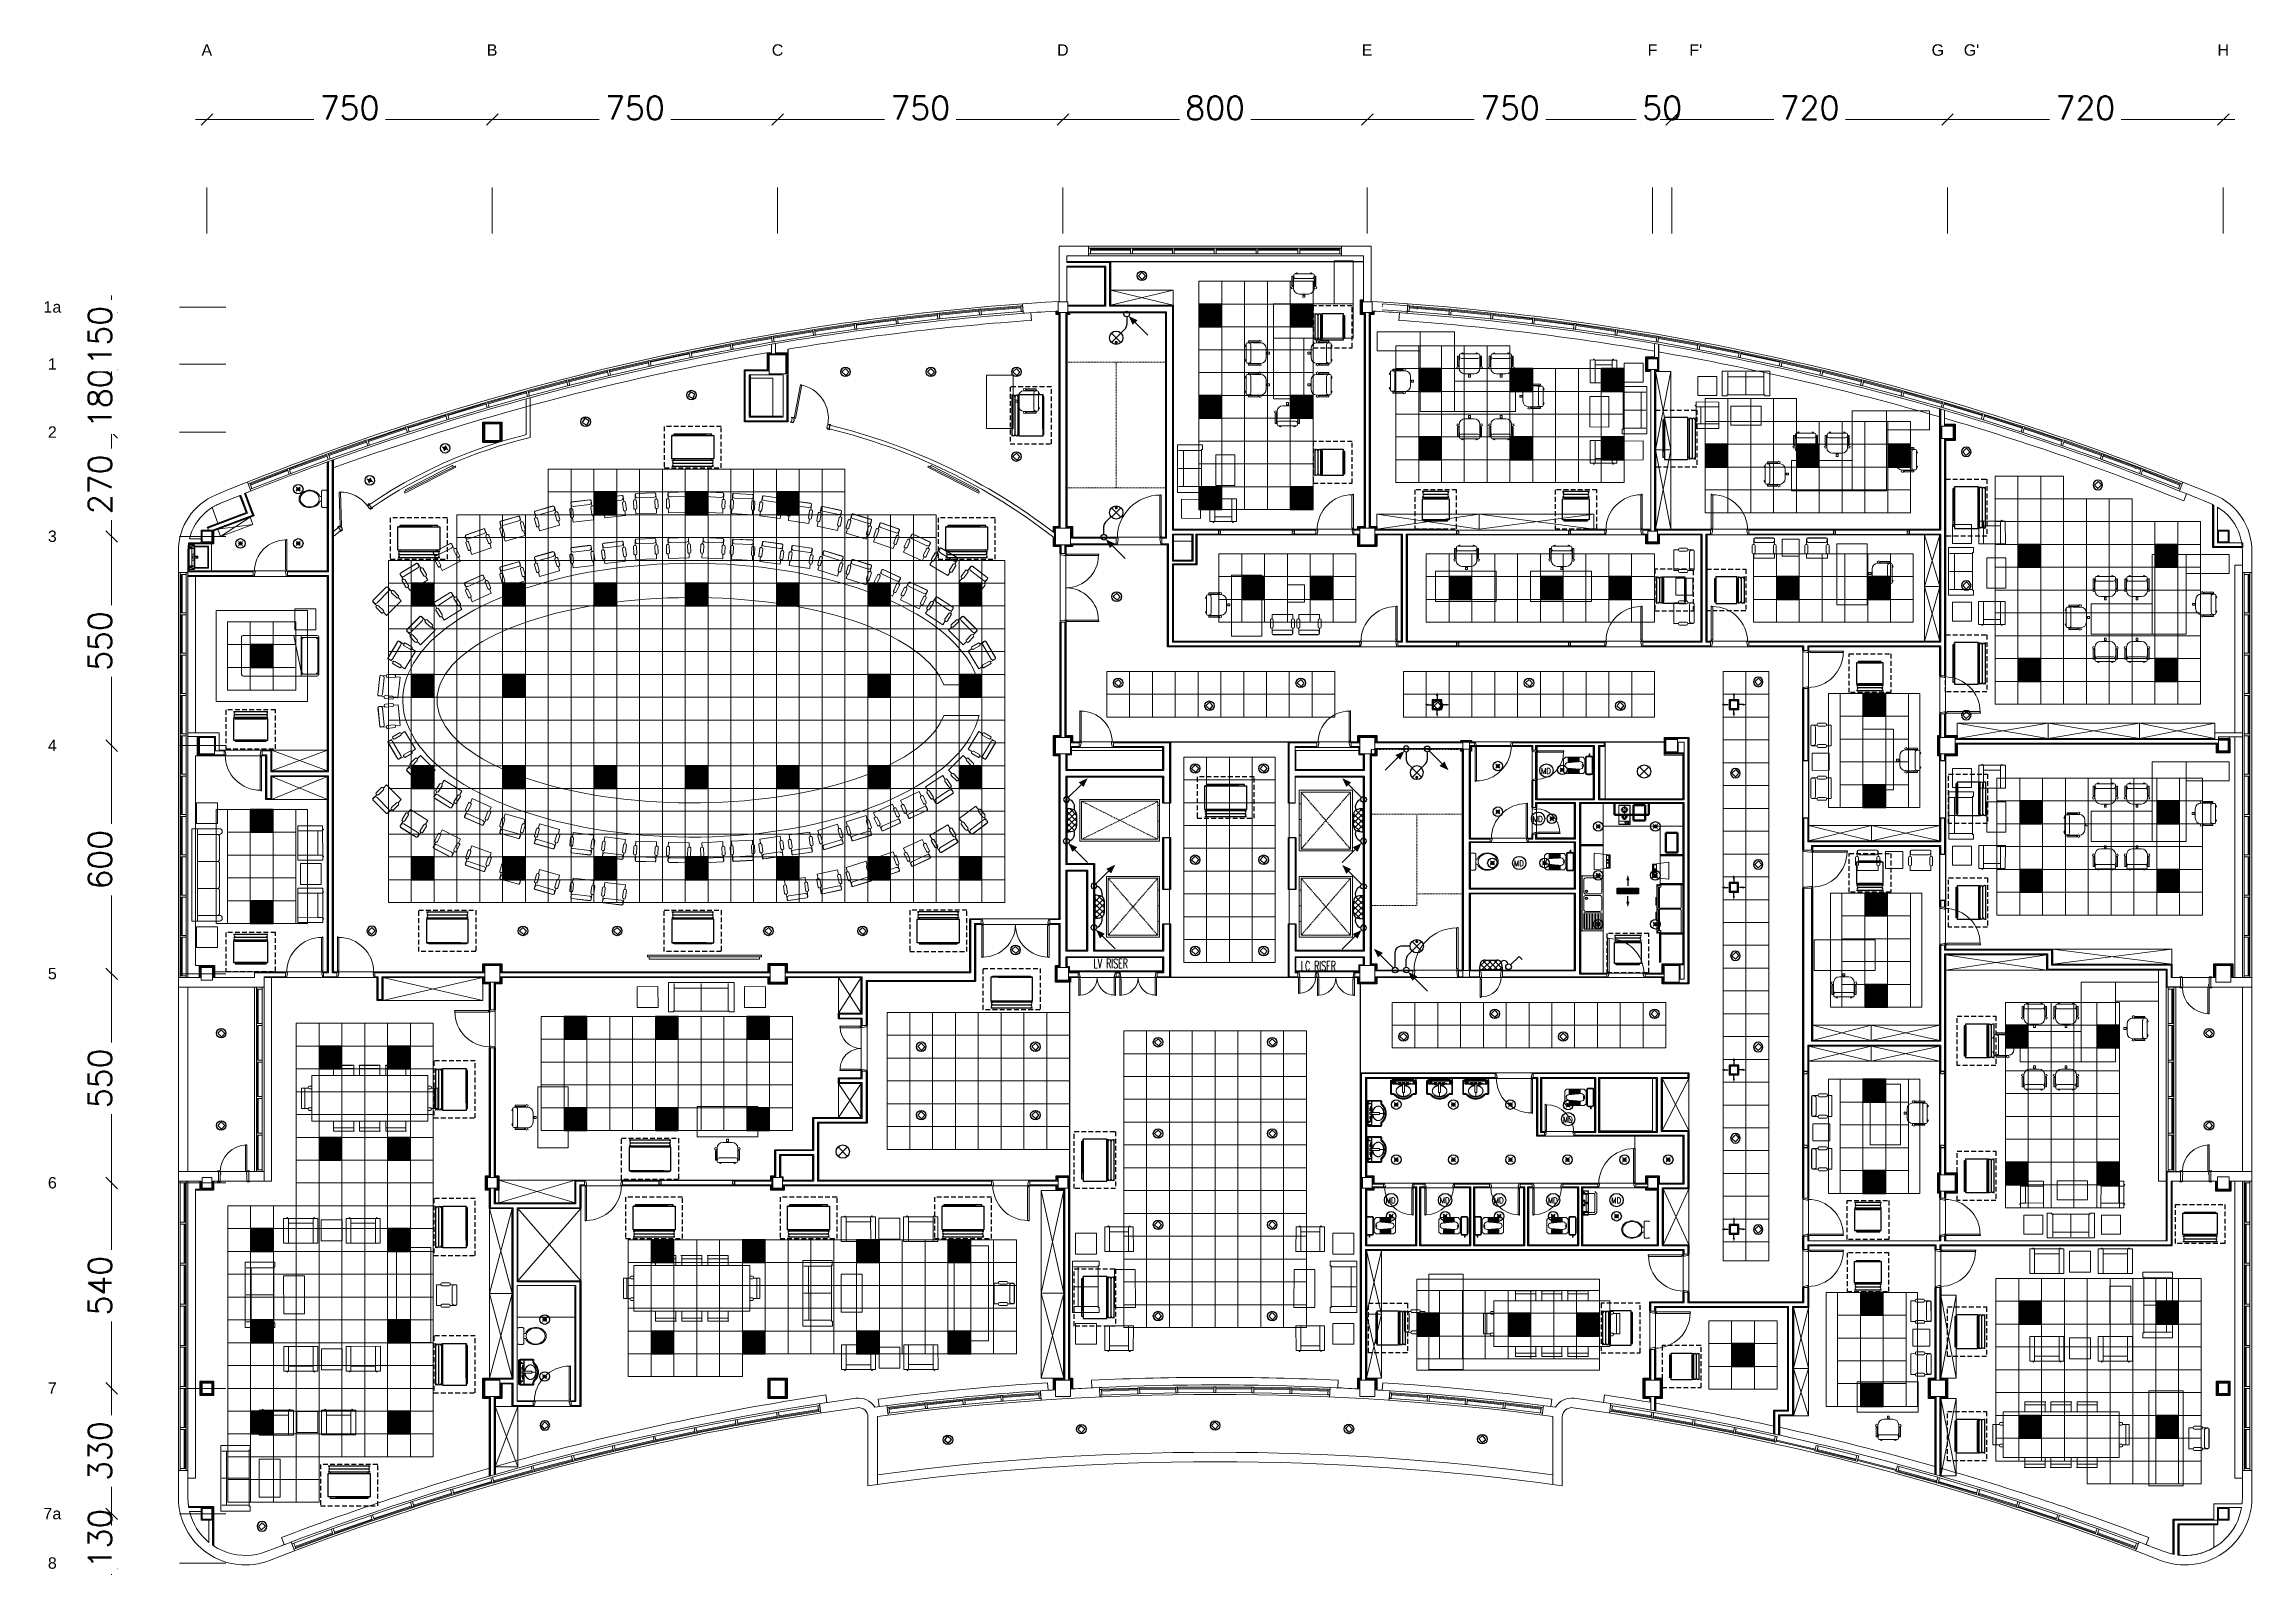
# Model space of a CAD drawing. Header units: millimetres. Extents: x 1722 to 7525, y 2254 to 6279.
import ezdxf

# ---------------------------------------------------------------- set-up
doc = ezdxf.new("R2010")
doc.units = ezdxf.units.MM
for name, pattern in [('DASHED2', [0.375, 0.25, -0.125]), ('Demolished', [4.8, 3.2, -1.6]), ('HIDDEN', [0.375, 0.25, -0.125]), ('Overhead', [3.96875, 2.38125, -1.5875])]:
    doc.linetypes.add(name, pattern=pattern)
for name, color, linetype in [('-LIGHT', 6, 'Continuous'), ('-SYM', 4, 'Continuous'), ('-TEXT', 3, 'Continuous'), ('00-kazeb', 1, 'HIDDEN'), ('M-DUCTS', 4, 'Continuous'), ('M-UP', 3, 'Continuous')]:
    doc.layers.add(name, color=color, linetype=linetype)
for name, color, linetype, lineweight in [('A-ANNO-DIMS', 211, 'Continuous', 9), ('A-CLNG', 13, 'Continuous', 9), ('A-CLNG-PATT', 13, 'Continuous', 9), ('A-DETL-DEMO', 54, 'Demolished', 9), ('A-DETL-GENF', 94, 'Continuous', 9), ('A-DETL-THIN', 151, 'Continuous', 9), ('A-DETL-WIDE', 214, 'Continuous', 50), ('A-DOOR', 31, 'Continuous', 9), ('A-DOOR-FRAM', 31, 'Continuous', 18), ('A-FLOR', 192, 'Continuous', 9), ('A-GENM', 13, 'Continuous', 9), ('A-GLAZ', 151, 'Continuous', 9), ('A-GLAZ-CURT', 52, 'Continuous', 9), ('A-GLAZ-CWMG', 51, 'Continuous', 9), ('A-WALL', 113, 'Continuous', 9), ('A-WALL-FNSH', 113, 'Continuous', 30), ('A-WALL-PATT', 111, 'Continuous', 5), ('I-FURN', 30, 'Continuous', 9), ('I-WALL', 2, 'Continuous', 9), ('P-SANR-FIXT', 44, 'Continuous', 9), ('S-COLS', 52, 'Continuous', 9), ('S-GRID-IDEN', 1, 'Continuous', 9), ('S-STRS-MBND', 31, 'Overhead', 9)]:
    doc.layers.add(name, color=color, linetype=linetype, lineweight=lineweight)
doc.styles.add('Arial', font='arial.ttf')
doc.styles.add('Arial_1', font='arial.ttf', dxfattribs={"height": 250})
doc.styles.add('roman-s', font='romans.shx')
doc.styles.add('ROMANC', font='ROMANC.shx', dxfattribs={"width": 0.85})
doc.styles.add('ROMANT', font='romant.shx')
doc.dimstyles.new('ax-2_5', dxfattribs={"dimscale": 304.8, "dimtxt": 255.06485, "dimasz": 0.984252, "dimexe": 0.984252, "dimexo": 0.656168, "dimgap": 0.574147, "dimtad": 1, "dimlfac": 0.001, "dimrnd": 0.01, "dimzin": 0, "dimdsep": 46, "dimtxsty": 'Arial_1', "dimblk1": 'OBLIQUE', "dimblk2": 'OBLIQUE', "dimsah": 1, "dimcen": 0.09, "dimdle": 0.984252, "dimazin": 0, "dimtfac": 1, "dimtdec": 4, "dimtix": 1, "dimtmove": 0, "dimatfit": 3, "dimfxl": 1, "dimtvp": 1, "dimtfill": 1, "dimtolj": 1, "dimtzin": 0, "dimarcsym": 2})
pattern_1 = [(45, (3847.724, 3993.578), (-10.6066, 10.6066), []), (135, (3847.724, 3993.578), (-10.6066, -10.6066), [])]

# ---------------------------------------------------------------- blocks, each defined once
blk = doc.blocks.new('za-IN-wood door-single panel - 100x210-5134369-08-Fourth Floor Level__18_90')
at = {"layer": 'A-DOOR'}
for p, q in [((0.446, 0.981), (0.446, 0.101)), ((0.47, 0.981), (0.446, 0.981)), ((0.47, 0.991), (0.47, 0.981)), ((0.484, 0.991), (0.47, 0.991)), ((0.484, 0.091), (0.484, 0.991)), ((-0.45, 0.052), (-0.47, 0.052)), ((-0.47, -0.048), (-0.45, 0.032)), ((-0.45, 0.032), (-0.45, 0.052)), ((0.47, 0.101), (0.446, 0.101)), ((0.47, 0.052), (0.45, 0.052)), ((0.45, 0.052), (0.45, 0.032)), ((0.45, 0.032), (0.47, -0.048)), ((0.47, 0.091), (0.47, 0.101)), ((0.484, 0.091), (0.47, 0.091))]:
    blk.add_line(p, q, dxfattribs=at)
blk.add_arc((0.458, 0.053), 0.928, 90, 180, dxfattribs=at)
at = {"layer": 'A-DOOR-FRAM'}
for p, q in [((-0.47, 0.072), (-0.5, 0.072)), ((-0.5, 0.072), (-0.5, -0.078)), ((-0.47, 0.052), (-0.47, 0.072)), ((0.47, 0.072), (0.47, 0.052)), ((0.5, 0.072), (0.47, 0.072)), ((0.5, -0.078), (0.5, 0.072)), ((-0.5, -0.078), (-0.47, -0.078)), ((-0.47, -0.078), (-0.47, -0.048)), ((0.47, -0.048), (0.47, -0.078)), ((0.47, -0.078), (0.5, -0.078))]:
    blk.add_line(p, q, dxfattribs=at)
blk = doc.blocks.new('za-IN-wood door-single panel - 100x210-5134366-08-Fourth Floor Level__18_90')
at = {"layer": 'A-DOOR'}
for p, q in [((-0.47, 0.048), (-0.45, -0.032)), ((0.45, -0.032), (0.47, 0.048)), ((-0.45, -0.052), (-0.47, -0.052)), ((-0.45, -0.032), (-0.45, -0.052)), ((0.446, -0.981), (0.446, -0.101)), ((0.47, -0.101), (0.446, -0.101)), ((0.45, -0.052), (0.45, -0.032)), ((0.47, -0.052), (0.45, -0.052)), ((0.47, -0.091), (0.47, -0.101)), ((0.484, -0.091), (0.47, -0.091)), ((0.484, -0.091), (0.484, -0.991)), ((0.47, -0.981), (0.446, -0.981)), ((0.47, -0.991), (0.47, -0.981)), ((0.484, -0.991), (0.47, -0.991))]:
    blk.add_line(p, q, dxfattribs=at)
blk.add_arc((0.458, -0.053), 0.928, 180, 270, dxfattribs=at)
at = {"layer": 'A-DOOR-FRAM'}
for p, q in [((-0.5, 0.078), (-0.47, 0.078)), ((-0.5, -0.072), (-0.5, 0.078)), ((-0.47, 0.078), (-0.47, 0.048)), ((0.47, 0.078), (0.5, 0.078)), ((0.47, 0.048), (0.47, 0.078)), ((0.5, 0.078), (0.5, -0.072)), ((-0.47, -0.072), (-0.5, -0.072)), ((-0.47, -0.052), (-0.47, -0.072)), ((0.47, -0.072), (0.47, -0.052)), ((0.5, -0.072), (0.47, -0.072))]:
    blk.add_line(p, q, dxfattribs=at)
blk = doc.blocks.new('za-IN-wood door_handle_-double panel - 120 x 210-5254334-08-Fourth Floor Level__18_90')
at = {"layer": 'A-DOOR'}
for p, q in [((-0.584, 0.641), (-0.57, 0.641)), ((-0.584, 0.091), (-0.584, 0.641)), ((-0.57, 0.641), (-0.57, 0.631)), ((-0.57, 0.631), (-0.546, 0.631)), ((-0.546, 0.631), (-0.546, 0.101)), ((0.546, 0.631), (0.546, 0.101)), ((0.57, 0.631), (0.546, 0.631)), ((0.57, 0.641), (0.57, 0.631)), ((0.584, 0.641), (0.57, 0.641)), ((0.584, 0.091), (0.584, 0.641)), ((-0.584, 0.091), (-0.57, 0.091)), ((-0.57, 0.101), (-0.546, 0.101)), ((-0.57, 0.091), (-0.57, 0.101)), ((-0.55, 0.052), (-0.57, 0.052)), ((-0.57, -0.048), (-0.55, 0.039)), ((-0.55, 0.039), (-0.55, 0.052)), ((0.57, 0.101), (0.546, 0.101)), ((0.57, 0.052), (0.55, 0.052)), ((0.55, 0.052), (0.55, 0.039)), ((0.55, 0.039), (0.57, -0.048)), ((0.57, 0.091), (0.57, 0.101)), ((0.584, 0.091), (0.57, 0.091))]:
    blk.add_line(p, q, dxfattribs=at)
for centre, start, end in [((-0.558, 0.073), 360, 90), ((0.558, 0.073), 90, 180)]:
    blk.add_arc(centre, 0.558, start, end, dxfattribs=at)
at = {"layer": 'A-DOOR-FRAM'}
for p, q in [((-0.57, 0.072), (-0.6, 0.072)), ((-0.6, 0.072), (-0.6, -0.078)), ((-0.57, 0.052), (-0.57, 0.072)), ((0.57, 0.072), (0.57, 0.052)), ((0.6, 0.072), (0.57, 0.072)), ((0.6, -0.078), (0.6, 0.072)), ((-0.6, -0.078), (-0.57, -0.078)), ((-0.57, -0.078), (-0.57, -0.048)), ((0.57, -0.048), (0.57, -0.078)), ((0.57, -0.078), (0.6, -0.078))]:
    blk.add_line(p, q, dxfattribs=at)
blk = doc.blocks.new('za-IN-wood door-single panel - 120x220-5139623-08-Fourth Floor Level__18_90')
at = {"layer": 'A-DOOR'}
for p, q in [((0.546, 1.206), (0.546, 0.126)), ((0.57, 1.206), (0.546, 1.206)), ((0.57, 1.216), (0.57, 1.206)), ((0.584, 1.216), (0.57, 1.216)), ((0.584, 0.116), (0.584, 1.216)), ((-0.55, 0.077), (-0.57, 0.077)), ((-0.57, -0.073), (-0.55, 0.057)), ((-0.55, 0.057), (-0.55, 0.077)), ((0.57, 0.126), (0.546, 0.126)), ((0.57, 0.077), (0.55, 0.077)), ((0.55, 0.077), (0.55, 0.057)), ((0.55, 0.057), (0.57, -0.073)), ((0.57, 0.116), (0.57, 0.126)), ((0.584, 0.116), (0.57, 0.116))]:
    blk.add_line(p, q, dxfattribs=at)
blk.add_arc((0.558, 0.078), 1.128, 90, 180, dxfattribs=at)
at = {"layer": 'A-DOOR-FRAM'}
for p, q in [((-0.57, 0.097), (-0.6, 0.097)), ((-0.6, 0.097), (-0.6, -0.103)), ((-0.57, 0.077), (-0.57, 0.097)), ((0.57, 0.097), (0.57, 0.077)), ((0.6, 0.097), (0.57, 0.097)), ((0.6, -0.103), (0.6, 0.097)), ((-0.6, -0.103), (-0.57, -0.103)), ((-0.57, -0.103), (-0.57, -0.073)), ((0.57, -0.073), (0.57, -0.103)), ((0.57, -0.103), (0.6, -0.103))]:
    blk.add_line(p, q, dxfattribs=at)
blk = doc.blocks.new('za-IN-wood door-single panel - 90x210-5134375-08-Fourth Floor Level__18_90')
at = {"layer": 'A-DOOR'}
for p, q in [((0.396, 0.881), (0.396, 0.101)), ((0.42, 0.881), (0.396, 0.881)), ((0.42, 0.891), (0.42, 0.881)), ((0.434, 0.891), (0.42, 0.891)), ((0.434, 0.091), (0.434, 0.891)), ((-0.4, 0.052), (-0.42, 0.052)), ((-0.42, -0.048), (-0.4, 0.032)), ((-0.4, 0.032), (-0.4, 0.052)), ((0.42, 0.101), (0.396, 0.101)), ((0.42, 0.052), (0.4, 0.052)), ((0.4, 0.052), (0.4, 0.032)), ((0.4, 0.032), (0.42, -0.048)), ((0.42, 0.091), (0.42, 0.101)), ((0.434, 0.091), (0.42, 0.091))]:
    blk.add_line(p, q, dxfattribs=at)
blk.add_arc((0.408, 0.053), 0.828, 90, 180, dxfattribs=at)
at = {"layer": 'A-DOOR-FRAM'}
for p, q in [((-0.42, 0.072), (-0.45, 0.072)), ((-0.45, 0.072), (-0.45, -0.078)), ((-0.42, 0.052), (-0.42, 0.072)), ((0.42, 0.072), (0.42, 0.052)), ((0.45, 0.072), (0.42, 0.072)), ((0.45, -0.078), (0.45, 0.072)), ((-0.45, -0.078), (-0.42, -0.078)), ((-0.42, -0.078), (-0.42, -0.048)), ((0.42, -0.048), (0.42, -0.078)), ((0.42, -0.078), (0.45, -0.078))]:
    blk.add_line(p, q, dxfattribs=at)
blk = doc.blocks.new('za-EX-trass door-single panel - 80x210-5157806-08-Fourth Floor Level__18_90')
at = {"layer": 'A-DOOR'}
for p, q in [((-0.42135, 0.148175), (-0.35635, 0.148175)), ((-0.42135, 0.128175), (-0.42135, 0.148175)), ((-0.35635, 0.128175), (-0.42135, 0.128175)), ((-0.35635, 0.148175), (-0.35635, 0.128175)), ((0.35635, 0.148175), (0.42135, 0.148175)), ((0.35635, 0.128175), (0.35635, 0.148175)), ((0.42135, 0.128175), (0.35635, 0.128175)), ((0.42135, 0.148175), (0.42135, 0.128175)), ((-0.42135, -0.121825), (-0.35635, -0.121825)), ((-0.42135, -0.141825), (-0.42135, -0.121825)), ((-0.35635, -0.141825), (-0.42135, -0.141825)), ((-0.35635, -0.121825), (-0.35635, -0.141825)), ((0.315, -0.121825), (0.35, -0.121825)), ((0.315, -0.821825), (0.315, -0.121825)), ((0.35, -0.121825), (0.35, -0.821825)), ((0.35635, -0.121825), (0.42135, -0.121825)), ((0.35635, -0.141825), (0.35635, -0.121825)), ((0.42135, -0.141825), (0.35635, -0.141825)), ((0.42135, -0.121825), (0.42135, -0.141825)), ((0.35, -0.821825), (0.315, -0.821825))]:
    blk.add_line(p, q, dxfattribs=at)
blk.add_arc((0.35, -0.121825), 0.7, 180, 270, dxfattribs=at)
at = {"layer": 'A-DOOR-FRAM'}
for p, q in [((-0.4, 0.128175), (-0.35, 0.128175)), ((-0.4, -0.121825), (-0.4, 0.128175)), ((-0.35, 0.128175), (-0.35, -0.0519)), ((0.35, 0.128175), (0.4, 0.128175)), ((0.35, -0.0519), (0.35, 0.128175)), ((0.4, 0.128175), (0.4, -0.121825)), ((-0.35, -0.121825), (-0.4, -0.121825)), ((-0.35, -0.0519), (-0.3373, -0.0519)), ((-0.35, -0.086825), (-0.35, -0.121825)), ((-0.3373, -0.086825), (-0.35, -0.086825)), ((-0.3373, -0.0519), (-0.3373, -0.086825)), ((0.3373, -0.0519), (0.35, -0.0519)), ((0.3373, -0.086825), (0.3373, -0.0519)), ((0.35, -0.086825), (0.3373, -0.086825)), ((0.35, -0.121825), (0.35, -0.086825)), ((0.4, -0.121825), (0.35, -0.121825))]:
    blk.add_line(p, q, dxfattribs=at)
blk = doc.blocks.new('za-IN-wood door-single panel - 100x210-5134374-08-Fourth Floor Level__18_90')
at = {"layer": 'A-DOOR'}
for p, q in [((0.446, 0.966), (0.446, 0.086)), ((0.47, 0.966), (0.446, 0.966)), ((0.47, 0.976), (0.47, 0.966)), ((0.484, 0.976), (0.47, 0.976)), ((0.484, 0.076), (0.484, 0.976)), ((-0.45, 0.037), (-0.47, 0.037)), ((-0.47, -0.033), (-0.45, 0.017)), ((-0.45, 0.017), (-0.45, 0.037)), ((0.47, 0.086), (0.446, 0.086)), ((0.47, 0.037), (0.45, 0.037)), ((0.45, 0.037), (0.45, 0.017)), ((0.45, 0.017), (0.47, -0.033)), ((0.47, 0.076), (0.47, 0.086)), ((0.484, 0.076), (0.47, 0.076))]:
    blk.add_line(p, q, dxfattribs=at)
blk.add_arc((0.458, 0.038), 0.928, 90, 180, dxfattribs=at)
at = {"layer": 'A-DOOR-FRAM'}
for p, q in [((-0.47, 0.057), (-0.5, 0.057)), ((-0.5, 0.057), (-0.5, -0.063)), ((-0.47, 0.037), (-0.47, 0.057)), ((0.47, 0.057), (0.47, 0.037)), ((0.5, 0.057), (0.47, 0.057)), ((0.5, -0.063), (0.5, 0.057)), ((-0.5, -0.063), (-0.47, -0.063)), ((-0.47, -0.063), (-0.47, -0.033)), ((0.47, -0.033), (0.47, -0.063)), ((0.47, -0.063), (0.5, -0.063))]:
    blk.add_line(p, q, dxfattribs=at)
blk = doc.blocks.new('za-IN-wood door-single panel - 100x210-5134371-08-Fourth Floor Level__18_90')
at = {"layer": 'A-DOOR'}
for p, q in [((-0.47, 0.033), (-0.45, -0.017)), ((0.45, -0.017), (0.47, 0.033)), ((-0.45, -0.037), (-0.47, -0.037)), ((-0.45, -0.017), (-0.45, -0.037)), ((0.446, -0.966), (0.446, -0.086)), ((0.47, -0.086), (0.446, -0.086)), ((0.45, -0.037), (0.45, -0.017)), ((0.47, -0.037), (0.45, -0.037)), ((0.47, -0.076), (0.47, -0.086)), ((0.484, -0.076), (0.47, -0.076)), ((0.484, -0.076), (0.484, -0.976)), ((0.47, -0.966), (0.446, -0.966)), ((0.47, -0.976), (0.47, -0.966)), ((0.484, -0.976), (0.47, -0.976))]:
    blk.add_line(p, q, dxfattribs=at)
blk.add_arc((0.458, -0.038), 0.928, 180, 270, dxfattribs=at)
at = {"layer": 'A-DOOR-FRAM'}
for p, q in [((-0.5, 0.063), (-0.47, 0.063)), ((-0.5, -0.057), (-0.5, 0.063)), ((-0.47, 0.063), (-0.47, 0.033)), ((0.47, 0.063), (0.5, 0.063)), ((0.47, 0.033), (0.47, 0.063)), ((0.5, 0.063), (0.5, -0.057)), ((-0.47, -0.057), (-0.5, -0.057)), ((-0.47, -0.037), (-0.47, -0.057)), ((0.47, -0.057), (0.47, -0.037)), ((0.5, -0.057), (0.47, -0.057))]:
    blk.add_line(p, q, dxfattribs=at)
blk = doc.blocks.new('za-IN-wood door-single panel - 60x210-5138632-08-Fourth Floor Level__18_90')
at = {"layer": 'A-DOOR'}
for p, q in [((0.246, 0.606), (0.246, 0.126)), ((0.27, 0.606), (0.246, 0.606)), ((0.27, 0.616), (0.27, 0.606)), ((0.284, 0.616), (0.27, 0.616)), ((0.284, 0.116), (0.284, 0.616)), ((-0.25, 0.077), (-0.27, 0.077)), ((-0.27, -0.073), (-0.25, 0.057)), ((-0.25, 0.057), (-0.25, 0.077)), ((0.27, 0.126), (0.246, 0.126)), ((0.27, 0.077), (0.25, 0.077)), ((0.25, 0.077), (0.25, 0.057)), ((0.25, 0.057), (0.27, -0.073)), ((0.27, 0.116), (0.27, 0.126)), ((0.284, 0.116), (0.27, 0.116))]:
    blk.add_line(p, q, dxfattribs=at)
blk.add_arc((0.258, 0.078), 0.528, 90, 180, dxfattribs=at)
at = {"layer": 'A-DOOR-FRAM'}
for p, q in [((-0.27, 0.097), (-0.3, 0.097)), ((-0.3, 0.097), (-0.3, -0.103)), ((-0.27, 0.077), (-0.27, 0.097)), ((0.27, 0.097), (0.27, 0.077)), ((0.3, 0.097), (0.27, 0.097)), ((0.3, -0.103), (0.3, 0.097)), ((-0.3, -0.103), (-0.27, -0.103)), ((-0.27, -0.103), (-0.27, -0.073)), ((0.27, -0.073), (0.27, -0.103)), ((0.27, -0.103), (0.3, -0.103))]:
    blk.add_line(p, q, dxfattribs=at)
blk = doc.blocks.new('za-IN-wood door-single panel - 100x210-5134376-08-Fourth Floor Level__18_90')
at = {"layer": 'A-DOOR'}
for p, q in [((-0.47, 0.098), (-0.45, -0.082)), ((0.45, -0.082), (0.47, 0.098)), ((-0.45, -0.102), (-0.47, -0.102)), ((-0.45, -0.082), (-0.45, -0.102)), ((0.446, -1.031), (0.446, -0.151)), ((0.47, -0.151), (0.446, -0.151)), ((0.45, -0.102), (0.45, -0.082)), ((0.47, -0.102), (0.45, -0.102)), ((0.47, -0.141), (0.47, -0.151)), ((0.484, -0.141), (0.47, -0.141)), ((0.484, -0.141), (0.484, -1.041)), ((0.47, -1.031), (0.446, -1.031)), ((0.47, -1.041), (0.47, -1.031)), ((0.484, -1.041), (0.47, -1.041))]:
    blk.add_line(p, q, dxfattribs=at)
blk.add_arc((0.458, -0.103), 0.928, 180, 270, dxfattribs=at)
at = {"layer": 'A-DOOR-FRAM'}
for p, q in [((-0.5, 0.128), (-0.47, 0.128)), ((-0.5, -0.122), (-0.5, 0.128)), ((-0.47, 0.128), (-0.47, 0.098)), ((0.47, 0.128), (0.5, 0.128)), ((0.47, 0.098), (0.47, 0.128)), ((0.5, 0.128), (0.5, -0.122)), ((-0.47, -0.122), (-0.5, -0.122)), ((-0.47, -0.102), (-0.47, -0.122)), ((0.47, -0.122), (0.47, -0.102)), ((0.5, -0.122), (0.47, -0.122))]:
    blk.add_line(p, q, dxfattribs=at)
blk = doc.blocks.new('za-IN-wood door-single panel - 90x210-5134378-08-Fourth Floor Level__18_90')
at = {"layer": 'A-DOOR'}
for p, q in [((-0.42, 0.048), (-0.4, -0.032)), ((0.4, -0.032), (0.42, 0.048)), ((-0.4, -0.052), (-0.42, -0.052)), ((-0.4, -0.032), (-0.4, -0.052)), ((0.396, -0.881), (0.396, -0.101)), ((0.42, -0.101), (0.396, -0.101)), ((0.4, -0.052), (0.4, -0.032)), ((0.42, -0.052), (0.4, -0.052)), ((0.42, -0.091), (0.42, -0.101)), ((0.434, -0.091), (0.42, -0.091)), ((0.434, -0.091), (0.434, -0.891)), ((0.42, -0.881), (0.396, -0.881)), ((0.42, -0.891), (0.42, -0.881)), ((0.434, -0.891), (0.42, -0.891))]:
    blk.add_line(p, q, dxfattribs=at)
blk.add_arc((0.408, -0.053), 0.828, 180, 270, dxfattribs=at)
at = {"layer": 'A-DOOR-FRAM'}
for p, q in [((-0.45, 0.078), (-0.42, 0.078)), ((-0.45, -0.072), (-0.45, 0.078)), ((-0.42, 0.078), (-0.42, 0.048)), ((0.42, 0.078), (0.45, 0.078)), ((0.42, 0.048), (0.42, 0.078)), ((0.45, 0.078), (0.45, -0.072)), ((-0.42, -0.072), (-0.45, -0.072)), ((-0.42, -0.052), (-0.42, -0.072)), ((0.42, -0.072), (0.42, -0.052)), ((0.45, -0.072), (0.42, -0.072))]:
    blk.add_line(p, q, dxfattribs=at)
blk = doc.blocks.new('Double Shutter - za-room win-double panel-200x80cm-4744519-08-Fourth Floor Level__18_90')
at = {"layer": 'A-GLAZ'}
for p, q in [((-1, -0.055), (-1, 0.045)), ((-1, 0.045), (-0.955, 0.045)), ((-0.955, 0.015), (-0.955, 0.045)), ((-0.955, 0.045), (0.955, 0.045)), ((-0.955, 0.015), (-0.94, 0.015)), ((-0.94, -0.055), (-0.94, 0.015)), ((0.94, 0.01), (0.955, 0.01)), ((0.94, -0.055), (0.94, 0.01)), ((0.955, 0.045), (1, 0.045)), ((0.955, 0.01), (0.955, 0.045)), ((1, 0.045), (1, -0.055)), ((-1, -0.055), (-0.94, -0.055)), ((1, -0.055), (0.94, -0.055))]:
    blk.add_line(p, q, dxfattribs=at)
blk = doc.blocks.new('Double Shutter - za-room win-double panel-300x80cm-4744404-08-Fourth Floor Level__18_90')
at = {"layer": 'A-GLAZ'}
for p, q in [((-1.5, -0.055), (-1.5, 0.045)), ((-1.5, 0.045), (-1.455, 0.045)), ((-1.455, 0.015), (-1.455, 0.045)), ((-1.455, 0.045), (1.455, 0.045)), ((-1.455, 0.015), (-1.44, 0.015)), ((-1.44, -0.055), (-1.44, 0.015)), ((1.44, 0.01), (1.455, 0.01)), ((1.44, -0.055), (1.44, 0.01)), ((1.455, 0.045), (1.5, 0.045)), ((1.455, 0.01), (1.455, 0.045)), ((1.5, 0.045), (1.5, -0.055)), ((-1.5, -0.055), (-1.44, -0.055)), ((1.5, -0.055), (1.44, -0.055))]:
    blk.add_line(p, q, dxfattribs=at)
blk = doc.blocks.new('Double Shutter - za-room win-double panel-200x80cm-4746694-08-Fourth Floor Level__18_90')
at = {"layer": 'A-GLAZ'}
for p, q in [((-1, 0.055), (-1, -0.045)), ((-1, 0.055), (-0.94, 0.055)), ((-0.94, 0.055), (-0.94, -0.015)), ((0.94, 0.055), (0.94, -0.01)), ((1, 0.055), (0.94, 0.055)), ((1, -0.045), (1, 0.055)), ((-1, -0.045), (-0.955, -0.045)), ((-0.955, -0.015), (-0.955, -0.045)), ((-0.955, -0.015), (-0.94, -0.015)), ((-0.955, -0.045), (0.955, -0.045)), ((0.94, -0.01), (0.955, -0.01)), ((0.955, -0.01), (0.955, -0.045)), ((0.955, -0.045), (1, -0.045))]:
    blk.add_line(p, q, dxfattribs=at)
blk = doc.blocks.new('za-Column - se7_250b_280amm-4191843-08-Fourth Floor Level__18_90')
at = {"layer": 'S-COLS', "lineweight": 15}
for p, q in [((-0.15, 0.165), (0.15, 0.165)), ((-0.15, -0.165), (-0.15, 0.165)), ((-0.125, 0.14), (0.125, 0.14)), ((-0.125, -0.14), (-0.125, 0.14)), ((0.125, 0.14), (-0.125, 0.14)), ((-0.125, 0.14), (-0.125, -0.14)), ((0.125, 0.14), (0.125, -0.14)), ((0.125, -0.14), (0.125, 0.14)), ((0.15, 0.165), (0.15, -0.165)), ((0.15, -0.165), (-0.15, -0.165)), ((0.125, -0.14), (-0.125, -0.14)), ((-0.125, -0.14), (0.125, -0.14))]:
    blk.add_line(p, q, dxfattribs=at)
blk = doc.blocks.new('za-Column bi Cover - se5_400b_430amm-4961025-08-Fourth Floor Level__18_90')
at = {"layer": 'S-COLS', "lineweight": 15}
for p, q in [((-0.2, 0.215), (0.2, 0.215)), ((-0.2, -0.215), (-0.2, 0.215)), ((0.2, 0.215), (0.2, -0.215)), ((0.2, -0.215), (-0.2, -0.215))]:
    blk.add_line(p, q, dxfattribs=at)
blk = doc.blocks.new('za-Column bi Cover - se6_300b_330amm-4961029-08-Fourth Floor Level__18_90')
at = {"layer": 'S-COLS', "lineweight": 15}
for p, q in [((-0.15, 0.165), (0.15, 0.165)), ((-0.15, -0.165), (-0.15, 0.165)), ((0.15, 0.165), (0.15, -0.165)), ((0.15, -0.165), (-0.15, -0.165))]:
    blk.add_line(p, q, dxfattribs=at)
blk = doc.blocks.new('za-Column bi Cover - se2_440b_500amm-4961026-08-Fourth Floor Level__18_90')
at = {"layer": 'S-COLS', "lineweight": 15}
for p, q in [((-0.22, 0.25), (0.22, 0.25)), ((-0.22, -0.25), (-0.22, 0.25)), ((0.22, 0.25), (0.22, -0.25)), ((0.22, -0.25), (-0.22, -0.25))]:
    blk.add_line(p, q, dxfattribs=at)
blk = doc.blocks.new('za-Column - se4_400b_440amm-4191847-08-Fourth Floor Level__18_90')
at = {"layer": 'S-COLS', "lineweight": 15}
for p, q in [((-0.225, 0.245), (0.225, 0.245)), ((-0.225, -0.245), (-0.225, 0.245)), ((-0.2, 0.22), (0.2, 0.22)), ((-0.2, -0.22), (-0.2, 0.22)), ((0.2, 0.22), (-0.2, 0.22)), ((-0.2, 0.22), (-0.2, -0.22)), ((0.2, 0.22), (0.2, -0.22)), ((0.2, -0.22), (0.2, 0.22)), ((0.225, 0.245), (0.225, -0.245)), ((0.225, -0.245), (-0.225, -0.245)), ((0.2, -0.22), (-0.2, -0.22)), ((-0.2, -0.22), (0.2, -0.22))]:
    blk.add_line(p, q, dxfattribs=at)
blk = doc.blocks.new('za-Column bi Cover - se7_250b_280amm-4961027-08-Fourth Floor Level__18_90')
at = {"layer": 'S-COLS', "lineweight": 15}
for p, q in [((-0.125, 0.14), (0.125, 0.14)), ((-0.125, -0.14), (-0.125, 0.14)), ((0.125, 0.14), (0.125, -0.14)), ((0.125, -0.14), (-0.125, -0.14))]:
    blk.add_line(p, q, dxfattribs=at)
blk = doc.blocks.new('za-Column bi Cover - se4_400b_440amm-4961028-08-Fourth Floor Level__18_90')
at = {"layer": 'S-COLS', "lineweight": 15}
for p, q in [((-0.2, 0.22), (0.2, 0.22)), ((-0.2, -0.22), (-0.2, 0.22)), ((0.2, 0.22), (0.2, -0.22)), ((0.2, -0.22), (-0.2, -0.22))]:
    blk.add_line(p, q, dxfattribs=at)
blk = doc.blocks.new('za-Column - se5_400b_430amm-4191844-08-Fourth Floor Level__18_90')
at = {"layer": 'S-COLS', "lineweight": 15}
for p, q in [((-0.225, 0.24), (0.225, 0.24)), ((-0.225, -0.24), (-0.225, 0.24)), ((-0.2, 0.215), (0.2, 0.215)), ((-0.2, -0.215), (-0.2, 0.215)), ((0.2, 0.215), (-0.2, 0.215)), ((-0.2, 0.215), (-0.2, -0.215)), ((0.2, 0.215), (0.2, -0.215)), ((0.2, -0.215), (0.2, 0.215)), ((0.225, 0.24), (0.225, -0.24)), ((0.225, -0.24), (-0.225, -0.24)), ((0.2, -0.215), (-0.2, -0.215)), ((-0.2, -0.215), (0.2, -0.215))]:
    blk.add_line(p, q, dxfattribs=at)
blk = doc.blocks.new('za-IN-wood door-single panel - 80x210-5134379-08-Fourth Floor Level__18_90')
at = {"layer": 'A-DOOR'}
for p, q in [((-0.37, 0.033), (-0.35, -0.017)), ((0.35, -0.017), (0.37, 0.033)), ((-0.35, -0.037), (-0.37, -0.037)), ((-0.35, -0.017), (-0.35, -0.037)), ((0.346, -0.766), (0.346, -0.086)), ((0.37, -0.086), (0.346, -0.086)), ((0.35, -0.037), (0.35, -0.017)), ((0.37, -0.037), (0.35, -0.037)), ((0.37, -0.076), (0.37, -0.086)), ((0.384, -0.076), (0.37, -0.076)), ((0.384, -0.076), (0.384, -0.776)), ((0.37, -0.766), (0.346, -0.766)), ((0.37, -0.776), (0.37, -0.766)), ((0.384, -0.776), (0.37, -0.776))]:
    blk.add_line(p, q, dxfattribs=at)
blk.add_arc((0.358, -0.038), 0.728, 180, 270, dxfattribs=at)
at = {"layer": 'A-DOOR-FRAM'}
for p, q in [((-0.4, 0.063), (-0.37, 0.063)), ((-0.4, -0.057), (-0.4, 0.063)), ((-0.37, 0.063), (-0.37, 0.033)), ((0.37, 0.063), (0.4, 0.063)), ((0.37, 0.033), (0.37, 0.063)), ((0.4, 0.063), (0.4, -0.057)), ((-0.37, -0.057), (-0.4, -0.057)), ((-0.37, -0.037), (-0.37, -0.057)), ((0.37, -0.057), (0.37, -0.037)), ((0.4, -0.057), (0.37, -0.057))]:
    blk.add_line(p, q, dxfattribs=at)
blk = doc.blocks.new('za-IN-wood door-single panel - 80x210-5134380-08-Fourth Floor Level__18_90')
at = {"layer": 'A-DOOR'}
for p, q in [((0.346, 0.766), (0.346, 0.086)), ((0.37, 0.766), (0.346, 0.766)), ((0.37, 0.776), (0.37, 0.766)), ((0.384, 0.776), (0.37, 0.776)), ((0.384, 0.076), (0.384, 0.776)), ((-0.35, 0.037), (-0.37, 0.037)), ((-0.37, -0.033), (-0.35, 0.017)), ((-0.35, 0.017), (-0.35, 0.037)), ((0.37, 0.086), (0.346, 0.086)), ((0.37, 0.037), (0.35, 0.037)), ((0.35, 0.037), (0.35, 0.017)), ((0.35, 0.017), (0.37, -0.033)), ((0.37, 0.076), (0.37, 0.086)), ((0.384, 0.076), (0.37, 0.076))]:
    blk.add_line(p, q, dxfattribs=at)
blk.add_arc((0.358, 0.038), 0.728, 90, 180, dxfattribs=at)
at = {"layer": 'A-DOOR-FRAM'}
for p, q in [((-0.37, 0.057), (-0.4, 0.057)), ((-0.4, 0.057), (-0.4, -0.063)), ((-0.37, 0.037), (-0.37, 0.057)), ((0.37, 0.057), (0.37, 0.037)), ((0.4, 0.057), (0.37, 0.057)), ((0.4, -0.063), (0.4, 0.057)), ((-0.4, -0.063), (-0.37, -0.063)), ((-0.37, -0.063), (-0.37, -0.033)), ((0.37, -0.033), (0.37, -0.063)), ((0.37, -0.063), (0.4, -0.063))]:
    blk.add_line(p, q, dxfattribs=at)
blk = doc.blocks.new('za-IN-wood door_handle_-double panel - 100 x 210-5254335-08-Fourth Floor Level__18_90')
at = {"layer": 'A-DOOR'}
for p, q in [((-0.484, 0.541), (-0.47, 0.541)), ((-0.484, 0.091), (-0.484, 0.541)), ((-0.484, 0.091), (-0.47, 0.091)), ((-0.47, 0.541), (-0.47, 0.531)), ((-0.47, 0.531), (-0.446, 0.531)), ((-0.47, 0.101), (-0.446, 0.101)), ((-0.47, 0.091), (-0.47, 0.101)), ((-0.45, 0.052), (-0.47, 0.052)), ((-0.47, -0.048), (-0.45, 0.039)), ((-0.45, 0.039), (-0.45, 0.052)), ((-0.446, 0.531), (-0.446, 0.101)), ((0.446, 0.531), (0.446, 0.101)), ((0.47, 0.531), (0.446, 0.531)), ((0.47, 0.101), (0.446, 0.101)), ((0.47, 0.052), (0.45, 0.052)), ((0.45, 0.052), (0.45, 0.039)), ((0.45, 0.039), (0.47, -0.048)), ((0.47, 0.541), (0.47, 0.531)), ((0.484, 0.541), (0.47, 0.541)), ((0.47, 0.091), (0.47, 0.101)), ((0.484, 0.091), (0.47, 0.091)), ((0.484, 0.091), (0.484, 0.541))]:
    blk.add_line(p, q, dxfattribs=at)
for centre, start, end in [((-0.458, 0.073), 360, 90), ((0.458, 0.073), 90, 180)]:
    blk.add_arc(centre, 0.458, start, end, dxfattribs=at)
at = {"layer": 'A-DOOR-FRAM'}
for p, q in [((-0.47, 0.072), (-0.5, 0.072)), ((-0.5, 0.072), (-0.5, -0.078)), ((-0.47, 0.052), (-0.47, 0.072)), ((0.47, 0.072), (0.47, 0.052)), ((0.5, 0.072), (0.47, 0.072)), ((0.5, -0.078), (0.5, 0.072)), ((-0.5, -0.078), (-0.47, -0.078)), ((-0.47, -0.078), (-0.47, -0.048)), ((0.47, -0.048), (0.47, -0.078)), ((0.47, -0.078), (0.5, -0.078))]:
    blk.add_line(p, q, dxfattribs=at)
blk = doc.blocks.new('za-IN-wood door_handle_-double panel - 100 x 210-5254336-08-Fourth Floor Level__18_90')
at = {"layer": 'A-DOOR'}
for p, q in [((-0.47, 0.048), (-0.45, -0.039)), ((0.45, -0.039), (0.47, 0.048)), ((-0.484, -0.091), (-0.484, -0.541)), ((-0.484, -0.091), (-0.47, -0.091)), ((-0.484, -0.541), (-0.47, -0.541)), ((-0.45, -0.052), (-0.47, -0.052)), ((-0.47, -0.091), (-0.47, -0.101)), ((-0.47, -0.101), (-0.446, -0.101)), ((-0.47, -0.531), (-0.446, -0.531)), ((-0.47, -0.541), (-0.47, -0.531)), ((-0.45, -0.039), (-0.45, -0.052)), ((-0.446, -0.531), (-0.446, -0.101)), ((0.446, -0.531), (0.446, -0.101)), ((0.47, -0.101), (0.446, -0.101)), ((0.47, -0.531), (0.446, -0.531)), ((0.45, -0.052), (0.45, -0.039)), ((0.47, -0.052), (0.45, -0.052)), ((0.47, -0.091), (0.47, -0.101)), ((0.484, -0.091), (0.47, -0.091)), ((0.47, -0.541), (0.47, -0.531)), ((0.484, -0.541), (0.47, -0.541)), ((0.484, -0.091), (0.484, -0.541))]:
    blk.add_line(p, q, dxfattribs=at)
for centre, start, end in [((-0.458, -0.073), 270, 0), ((0.458, -0.073), 180, 270)]:
    blk.add_arc(centre, 0.458, start, end, dxfattribs=at)
at = {"layer": 'A-DOOR-FRAM'}
for p, q in [((-0.5, 0.078), (-0.47, 0.078)), ((-0.5, -0.072), (-0.5, 0.078)), ((-0.47, 0.078), (-0.47, 0.048)), ((0.47, 0.078), (0.5, 0.078)), ((0.47, 0.048), (0.47, 0.078)), ((0.5, 0.078), (0.5, -0.072)), ((-0.47, -0.072), (-0.5, -0.072)), ((-0.47, -0.052), (-0.47, -0.072)), ((0.47, -0.072), (0.47, -0.052)), ((0.5, -0.072), (0.47, -0.072))]:
    blk.add_line(p, q, dxfattribs=at)
blk = doc.blocks.new('za-IN-wood door-single panel - 50x210-5134381-08-Fourth Floor Level__18_90')
at = {"layer": 'A-DOOR'}
for p, q in [((-0.2, 0.052), (-0.22, 0.052)), ((-0.22, -0.048), (-0.2, 0.032)), ((-0.2, 0.032), (-0.2, 0.052)), ((0.196, 0.481), (0.196, 0.101)), ((0.22, 0.481), (0.196, 0.481)), ((0.22, 0.101), (0.196, 0.101)), ((0.22, 0.052), (0.2, 0.052)), ((0.2, 0.052), (0.2, 0.032)), ((0.2, 0.032), (0.22, -0.048)), ((0.22, 0.491), (0.22, 0.481)), ((0.234, 0.491), (0.22, 0.491)), ((0.22, 0.091), (0.22, 0.101)), ((0.234, 0.091), (0.22, 0.091)), ((0.234, 0.091), (0.234, 0.491))]:
    blk.add_line(p, q, dxfattribs=at)
blk.add_arc((0.208, 0.053), 0.428, 90, 180, dxfattribs=at)
at = {"layer": 'A-DOOR-FRAM'}
for p, q in [((-0.22, 0.072), (-0.25, 0.072)), ((-0.25, 0.072), (-0.25, -0.078)), ((-0.22, 0.052), (-0.22, 0.072)), ((0.22, 0.072), (0.22, 0.052)), ((0.25, 0.072), (0.22, 0.072)), ((0.25, -0.078), (0.25, 0.072)), ((-0.25, -0.078), (-0.22, -0.078)), ((-0.22, -0.078), (-0.22, -0.048)), ((0.22, -0.048), (0.22, -0.078)), ((0.22, -0.078), (0.25, -0.078))]:
    blk.add_line(p, q, dxfattribs=at)
blk = doc.blocks.new('za-IN-wood door-single panel - 70x210-5134382-08-Fourth Floor Level__18_90')
at = {"layer": 'A-DOOR'}
for p, q in [((0.296, 0.666), (0.296, 0.086)), ((0.32, 0.666), (0.296, 0.666)), ((0.32, 0.676), (0.32, 0.666)), ((0.334, 0.676), (0.32, 0.676)), ((0.334, 0.076), (0.334, 0.676)), ((-0.3, 0.037), (-0.32, 0.037)), ((-0.32, -0.033), (-0.3, 0.017)), ((-0.3, 0.017), (-0.3, 0.037)), ((0.32, 0.086), (0.296, 0.086)), ((0.32, 0.037), (0.3, 0.037)), ((0.3, 0.037), (0.3, 0.017)), ((0.3, 0.017), (0.32, -0.033)), ((0.32, 0.076), (0.32, 0.086)), ((0.334, 0.076), (0.32, 0.076))]:
    blk.add_line(p, q, dxfattribs=at)
blk.add_arc((0.308, 0.038), 0.628, 90, 180, dxfattribs=at)
at = {"layer": 'A-DOOR-FRAM'}
for p, q in [((-0.32, 0.057), (-0.35, 0.057)), ((-0.35, 0.057), (-0.35, -0.063)), ((-0.32, 0.037), (-0.32, 0.057)), ((0.32, 0.057), (0.32, 0.037)), ((0.35, 0.057), (0.32, 0.057)), ((0.35, -0.063), (0.35, 0.057)), ((-0.35, -0.063), (-0.32, -0.063)), ((-0.32, -0.063), (-0.32, -0.033)), ((0.32, -0.033), (0.32, -0.063)), ((0.32, -0.063), (0.35, -0.063))]:
    blk.add_line(p, q, dxfattribs=at)
blk = doc.blocks.new('System Panel - Glazed-4622985-08-Fourth Floor Level__18_90')
at = {"layer": 'A-GLAZ-CURT'}
blk.add_hatch(color=256, dxfattribs=at).paths.add_polyline_path([(-0.505, 0.025), (0.505, 0.025), (0.505, 0.05), (-0.505, 0.05)], flags=0)
for p, q in [((-0.505, 0.025), (-0.505, 0.05)), ((-0.505, 0.05), (0.505, 0.05)), ((0.505, 0.025), (-0.505, 0.025)), ((0.505, 0.05), (0.505, 0.025))]:
    blk.add_line(p, q, dxfattribs=at)
blk = doc.blocks.new('Rectangular Mullion - 50mm x 150mm-4622978-08-Fourth Floor Level__18_90')
at = {"layer": 'A-GLAZ-CWMG'}
for p, q in [((-17.674, -1.642), (-17.674, -0.632)), ((-17.524, -1.642), (-17.524, -0.632))]:
    blk.add_line(p, q, dxfattribs=at)
blk = doc.blocks.new('Rectangular Mullion - 50mm x 150mm-4622979-08-Fourth Floor Level__18_90')
at = {"layer": 'A-GLAZ-CWMG'}
for p, q in [((-17.674, -0.582), (-17.674, 0.428)), ((-17.524, -0.582), (-17.524, 0.428))]:
    blk.add_line(p, q, dxfattribs=at)
blk = doc.blocks.new('Rectangular Mullion - 50mm x 150mm-4622986-08-Fourth Floor Level__18_90')
at = {"layer": 'A-GLAZ-CWMG'}
for p, q in [((-0.05, 0.075), (0, 0.075)), ((-0.05, -0.075), (-0.05, 0.075)), ((0, 0.075), (0, -0.075)), ((0, -0.075), (-0.05, -0.075))]:
    blk.add_line(p, q, dxfattribs=at)
blk = doc.blocks.new('Rectangular Mullion - 50mm x 150mm-4622980-08-Fourth Floor Level__18_90')
at = {"layer": 'A-GLAZ-CWMG'}
for p, q in [((0.025, 0.075), (-0.025, 0.075)), ((-0.025, 0.075), (-0.025, -0.075)), ((0.025, -0.075), (0.025, 0.075)), ((-0.025, -0.075), (0.025, -0.075))]:
    blk.add_line(p, q, dxfattribs=at)
blk = doc.blocks.new('Rectangular Mullion - 50mm x 150mm-4622981-08-Fourth Floor Level__18_90')
at = {"layer": 'A-GLAZ-CWMG'}
for p, q in [((-17.674, 7.898), (-17.674, 8.908)), ((-17.524, 7.898), (-17.524, 8.908))]:
    blk.add_line(p, q, dxfattribs=at)
blk = doc.blocks.new('System Panel - Glazed-4622994-08-Fourth Floor Level__18_90')
at = {"layer": 'A-GLAZ-CURT'}
for p, q in [((-0.515, 0.025), (-0.515, 0.05)), ((-0.515, 0.05), (0.515, 0.05)), ((0.515, 0.025), (-0.515, 0.025)), ((0.515, 0.05), (0.515, 0.025))]:
    blk.add_line(p, q, dxfattribs=at)
blk = doc.blocks.new('Rectangular Mullion - 50mm x 150mm-4622988-08-Fourth Floor Level__18_90')
at = {"layer": 'A-GLAZ-CWMG'}
for p, q in [((-17.674, -7.092), (-17.674, -8.122)), ((-17.524, -7.092), (-17.524, -8.122))]:
    blk.add_line(p, q, dxfattribs=at)
blk = doc.blocks.new('Rectangular Mullion - 50mm x 150mm-4622989-08-Fourth Floor Level__18_90')
at = {"layer": 'A-GLAZ-CWMG'}
for p, q in [((-17.674, -8.172), (-17.674, -9.202)), ((-17.524, -8.172), (-17.524, -9.202))]:
    blk.add_line(p, q, dxfattribs=at)
blk = doc.blocks.new('Rectangular Mullion - 50mm x 150mm-4622993-08-Fourth Floor Level__18_90')
at = {"layer": 'A-GLAZ-CWMG'}
for p, q in [((-17.674, -13.572), (-17.674, -14.602)), ((-17.524, -13.572), (-17.524, -14.602))]:
    blk.add_line(p, q, dxfattribs=at)
blk = doc.blocks.new('System Panel - Glazed-4624688-08-Fourth Floor Level__18_90')
at = {"layer": 'A-GLAZ-CURT'}
for p, q in [((-0.505, -0.049), (-0.505, -0.024)), ((-0.505, -0.024), (0.505, -0.024)), ((0.505, -0.049), (-0.505, -0.049)), ((0.505, -0.024), (0.505, -0.049))]:
    blk.add_line(p, q, dxfattribs=at)
blk = doc.blocks.new('Rectangular Mullion - 50mm x 150mm-4624681-08-Fourth Floor Level__18_90')
at = {"layer": 'A-GLAZ-CWMG'}
for p, q in [((36.576, -1.642), (36.576, -0.632)), ((36.726, -1.642), (36.726, -0.632))]:
    blk.add_line(p, q, dxfattribs=at)
blk = doc.blocks.new('Rectangular Mullion - 50mm x 150mm-4624682-08-Fourth Floor Level__18_90')
at = {"layer": 'A-GLAZ-CWMG'}
for p, q in [((36.576, -0.582), (36.576, 0.428)), ((36.726, -0.582), (36.726, 0.428))]:
    blk.add_line(p, q, dxfattribs=at)
blk = doc.blocks.new('Rectangular Mullion - 50mm x 150mm-4624689-08-Fourth Floor Level__18_90')
at = {"layer": 'A-GLAZ-CWMG'}
for p, q in [((-0.05, 0.075), (0, 0.075)), ((-0.05, -0.075), (-0.05, 0.075)), ((0, 0.075), (0, -0.075)), ((0, -0.075), (-0.05, -0.075))]:
    blk.add_line(p, q, dxfattribs=at)
blk = doc.blocks.new('Rectangular Mullion - 50mm x 150mm-4624683-08-Fourth Floor Level__18_90')
at = {"layer": 'A-GLAZ-CWMG'}
for p, q in [((0.025, 0.075), (-0.025, 0.075)), ((-0.025, 0.075), (-0.025, -0.075)), ((0.025, -0.075), (0.025, 0.075)), ((-0.025, -0.075), (0.025, -0.075))]:
    blk.add_line(p, q, dxfattribs=at)
blk = doc.blocks.new('Rectangular Mullion - 50mm x 150mm-4624684-08-Fourth Floor Level__18_90')
at = {"layer": 'A-GLAZ-CWMG'}
for p, q in [((36.576, 7.898), (36.576, 8.908)), ((36.726, 7.898), (36.726, 8.908))]:
    blk.add_line(p, q, dxfattribs=at)
blk = doc.blocks.new('System Panel - Glazed-4624786-08-Fourth Floor Level__18_90')
at = {"layer": 'A-GLAZ-CURT'}
for p, q in [((-0.515, -0.05), (-0.515, -0.024)), ((-0.515, -0.024), (0.515, -0.024)), ((0.515, -0.05), (-0.515, -0.05)), ((0.515, -0.024), (0.515, -0.05))]:
    blk.add_line(p, q, dxfattribs=at)
blk = doc.blocks.new('Rectangular Mullion - 50mm x 150mm-4624780-08-Fourth Floor Level__18_90')
at = {"layer": 'A-GLAZ-CWMG'}
for p, q in [((36.576, -7.092), (36.576, -8.122)), ((36.726, -7.092), (36.726, -8.122))]:
    blk.add_line(p, q, dxfattribs=at)
blk = doc.blocks.new('Rectangular Mullion - 50mm x 150mm-4624781-08-Fourth Floor Level__18_90')
at = {"layer": 'A-GLAZ-CWMG'}
for p, q in [((36.576, -8.172), (36.576, -9.202)), ((36.726, -8.172), (36.726, -9.202))]:
    blk.add_line(p, q, dxfattribs=at)
blk = doc.blocks.new('Rectangular Mullion - 50mm x 150mm-4624785-08-Fourth Floor Level__18_90')
at = {"layer": 'A-GLAZ-CWMG'}
for p, q in [((36.576, -13.572), (36.576, -14.602)), ((36.726, -13.572), (36.726, -14.602))]:
    blk.add_line(p, q, dxfattribs=at)
blk = doc.blocks.new('System Panel - Glazed-4636067-08-Fourth Floor Level__18_90')
at = {"layer": 'A-GLAZ-CURT'}
for p, q in [((-0.525, 0.025), (-0.525, 0.05)), ((-0.525, 0.05), (0.525, 0.05)), ((0.525, 0.025), (-0.525, 0.025)), ((0.525, 0.05), (0.525, 0.025))]:
    blk.add_line(p, q, dxfattribs=at)
blk = doc.blocks.new('System Panel - Glazed-4636068-08-Fourth Floor Level__18_90')
at = {"layer": 'A-GLAZ-CURT'}
for p, q in [((-0.525, 0.0245), (-0.525, 0.0495)), ((-0.525, 0.0495), (0.525, 0.0495)), ((0.525, 0.0245), (-0.525, 0.0245)), ((0.525, 0.0495), (0.525, 0.0245))]:
    blk.add_line(p, q, dxfattribs=at)
blk = doc.blocks.new('Rectangular Mullion - 50mm x 150mm-4636063-08-Fourth Floor Level__18_90')
at = {"layer": 'A-GLAZ-CWMG'}
for p, q in [((-0.918, -12.951), (-1.956, -13.118)), ((-0.894, -13.099), (-1.955, -13.27))]:
    blk.add_line(p, q, dxfattribs=at)
blk = doc.blocks.new('Rectangular Mullion - 50mm x 150mm-4635589-08-Fourth Floor Level__18_90')
at = {"layer": 'A-GLAZ-CWMG'}
for p, q in [((-2.005, -13.126), (-3.04, -13.311)), ((-1.955, -13.27), (-3.037, -13.463))]:
    blk.add_line(p, q, dxfattribs=at)
blk = doc.blocks.new('Rectangular Mullion - 50mm x 150mm-4635590-08-Fourth Floor Level__18_90')
at = {"layer": 'A-GLAZ-CWMG'}
for p, q in [((-3.089, -13.32), (-4.121, -13.521)), ((-3.037, -13.463), (-4.115, -13.672))]:
    blk.add_line(p, q, dxfattribs=at)
blk = doc.blocks.new('Rectangular Mullion - 50mm x 150mm-4636069-08-Fourth Floor Level__18_90')
at = {"layer": 'A-GLAZ-CWMG'}
for p, q in [((0, 0.075), (-0.05, 0.075)), ((-0.05, 0.075), (-0.05, -0.075)), ((0, -0.075), (0, 0.075)), ((-0.05, -0.075), (0, -0.075))]:
    blk.add_line(p, q, dxfattribs=at)
blk = doc.blocks.new('Rectangular Mullion - 50mm x 150mm-4635594-08-Fourth Floor Level__18_90')
at = {"layer": 'A-GLAZ-CWMG'}
for p, q in [((-13.706, -16.197), (-14.694, -16.56)), ((-13.632, -16.33), (-14.664, -16.709))]:
    blk.add_line(p, q, dxfattribs=at)
blk = doc.blocks.new('Rectangular Mullion - 50mm x 150mm-4638714-08-Fourth Floor Level__18_90')
at = {"layer": 'A-GLAZ-CWMG'}
for p, q in [((33.744, -16.56), (32.758, -16.197)), ((33.693, -16.701), (32.684, -16.33))]:
    blk.add_line(p, q, dxfattribs=at)
blk = doc.blocks.new('Rectangular Mullion - 50mm x 150mm-4638715-08-Fourth Floor Level__18_90')
at = {"layer": 'A-GLAZ-CWMG'}
for p, q in [((32.684, -16.33), (31.647, -15.967)), ((32.711, -16.18), (31.719, -15.834))]:
    blk.add_line(p, q, dxfattribs=at)
blk = doc.blocks.new('Rectangular Mullion - 50mm x 150mm-4638716-08-Fourth Floor Level__18_90')
at = {"layer": 'A-GLAZ-CWMG'}
for p, q in [((31.647, -15.967), (30.604, -15.621)), ((31.672, -15.817), (30.674, -15.486))]:
    blk.add_line(p, q, dxfattribs=at)
blk = doc.blocks.new('Rectangular Mullion - 50mm x 150mm-V1-08-Fourth Floor Level__18_90')
at = {"layer": 'A-GLAZ-CWMG'}
for p, q in [((33.687, 11.617), (32.823, 11.935)), ((32.858, 12.029), (32.849, 12.006)), ((32.875, 12.076), (32.866, 12.052)), ((33.738, 11.758), (32.875, 12.076)), ((33.713, 11.688), (33.721, 11.711)), ((33.73, 11.734), (33.738, 11.758))]:
    blk.add_line(p, q, dxfattribs=at)
blk = doc.blocks.new('Rectangular Mullion - 50mm x 150mm-V2-08-Fourth Floor Level__18_90')
at = {"layer": 'A-GLAZ-CWMG'}
for p, q in [((14.832, 15.807), (13.914, 15.872)), ((13.921, 15.972), (13.92, 15.947)), ((13.925, 16.022), (13.923, 15.997)), ((14.843, 15.957), (13.925, 16.022)), ((14.837, 15.882), (14.839, 15.907)), ((14.841, 15.932), (14.843, 15.957))]:
    blk.add_line(p, q, dxfattribs=at)
blk = doc.blocks.new('Rectangular Mullion - 50mm x 150mm-4638832-08-Fourth Floor Level__18_90')
at = {"layer": 'A-GLAZ-CWMG'}
for p, q in [((21.007, -13.27), (19.922, -13.095)), ((21.008, -13.118), (19.97, -12.951))]:
    blk.add_line(p, q, dxfattribs=at)
blk = doc.blocks.new('System Panel - Glazed-4636358-08-Fourth Floor Level__18_90')
at = {"layer": 'A-GLAZ-CURT'}
for p, q in [((-0.525, -0.0495), (-0.525, -0.0245)), ((-0.525, -0.0245), (0.525, -0.0245)), ((0.525, -0.0495), (-0.525, -0.0495)), ((0.525, -0.0245), (0.525, -0.0495))]:
    blk.add_line(p, q, dxfattribs=at)
blk = doc.blocks.new('Rectangular Mullion - 50mm x 150mm-4639513-08-Fourth Floor Level__18_90')
at = {"layer": 'A-GLAZ-CWMG'}
for p, q in [((34.899, 11.309), (33.919, 11.69)), ((34.867, 11.161), (33.843, 11.558))]:
    blk.add_line(p, q, dxfattribs=at)
blk = doc.blocks.new('Rectangular Mullion - 50mm x 150mm-4639514-08-Fourth Floor Level__18_90')
at = {"layer": 'A-GLAZ-CWMG'}
for p, q in [((33.843, 11.558), (32.812, 11.94)), ((33.872, 11.707), (32.886, 12.072))]:
    blk.add_line(p, q, dxfattribs=at)
blk = doc.blocks.new('Rectangular Mullion - 50mm x 150mm-4636359-08-Fourth Floor Level__18_90')
at = {"layer": 'A-GLAZ-CWMG'}
for p, q in [((0, 0.075), (-0.05, 0.075)), ((-0.05, 0.075), (-0.05, -0.075)), ((0, -0.075), (0, 0.075)), ((-0.05, -0.075), (0, -0.075))]:
    blk.add_line(p, q, dxfattribs=at)
blk = doc.blocks.new('Rectangular Mullion - 50mm x 150mm-4640903-08-Fourth Floor Level__18_90')
at = {"layer": 'A-GLAZ-CWMG'}
for p, q in [((15.695, 15.735), (14.624, 15.823)), ((15.683, 15.887), (14.636, 15.973))]:
    blk.add_line(p, q, dxfattribs=at)
blk = doc.blocks.new('System Panel - Glazed-4636357-08-Fourth Floor Level__18_90')
at = {"layer": 'A-GLAZ-CURT'}
blk.add_hatch(color=256, dxfattribs=at).paths.add_polyline_path([(-0.525, -0.025), (-0.525, -0.05), (0.525, -0.05), (0.525, -0.025)], flags=0)
for p, q in [((-0.525, -0.05), (-0.525, -0.025)), ((-0.525, -0.025), (0.525, -0.025)), ((0.525, -0.05), (-0.525, -0.05)), ((0.525, -0.025), (0.525, -0.05))]:
    blk.add_line(p, q, dxfattribs=at)
blk = doc.blocks.new('Rectangular Mullion - 50mm x 150mm-4639517-08-Fourth Floor Level__18_90')
at = {"layer": 'A-GLAZ-CWMG'}
for p, q in [((16.788, 15.628), (15.695, 15.735)), ((16.779, 15.779), (15.733, 15.882))]:
    blk.add_line(p, q, dxfattribs=at)
blk = doc.blocks.new('Rectangular Mullion - 50mm x 150mm-4640904-08-Fourth Floor Level__18_90')
at = {"layer": 'A-GLAZ-CWMG'}
for p, q in [((0.025, 0.075), (-0.025, 0.075)), ((-0.025, 0.075), (-0.025, -0.075)), ((0.025, -0.075), (0.025, 0.075)), ((-0.025, -0.075), (0.025, -0.075))]:
    blk.add_line(p, q, dxfattribs=at)
blk = doc.blocks.new('Rectangular Mullion - 50mm x 150mm-4639644-08-Fourth Floor Level__18_90')
at = {"layer": 'A-GLAZ-CWMG'}
for p, q in [((-15.847, 11.309), (-14.868, 11.69)), ((-15.816, 11.161), (-14.791, 11.558))]:
    blk.add_line(p, q, dxfattribs=at)
blk = doc.blocks.new('Rectangular Mullion - 50mm x 150mm-4639526-08-Fourth Floor Level__18_90')
at = {"layer": 'A-GLAZ-CWMG'}
for p, q in [((-14.821, 11.707), (-13.835, 12.072)), ((-14.791, 11.558), (-13.761, 11.94))]:
    blk.add_line(p, q, dxfattribs=at)
blk = doc.blocks.new('Rectangular Mullion - 50mm x 150mm-4640862-08-Fourth Floor Level__18_90')
at = {"layer": 'A-GLAZ-CWMG'}
for p, q in [((3.357, 15.735), (4.427, 15.823)), ((3.368, 15.887), (4.415, 15.973))]:
    blk.add_line(p, q, dxfattribs=at)
blk = doc.blocks.new('Rectangular Mullion - 50mm x 150mm-4639528-08-Fourth Floor Level__18_90')
at = {"layer": 'A-GLAZ-CWMG'}
for p, q in [((2.263, 15.628), (3.357, 15.735)), ((2.272, 15.779), (3.318, 15.882))]:
    blk.add_line(p, q, dxfattribs=at)
blk = doc.blocks.new('Rectangular Mullion - 50mm x 150mm-4640863-08-Fourth Floor Level__18_90')
at = {"layer": 'A-GLAZ-CWMG'}
for p, q in [((0.025, 0.075), (-0.025, 0.075)), ((-0.025, 0.075), (-0.025, -0.075)), ((0.025, -0.075), (0.025, 0.075)), ((-0.025, -0.075), (0.025, -0.075))]:
    blk.add_line(p, q, dxfattribs=at)
blk = doc.blocks.new('za-EX-trass door-single panel - 80x210-5058907-08-Fourth Floor Level__18_90')
at = {"layer": 'A-DOOR'}
for p, q in [((0.35, 0.821825), (0.315, 0.821825)), ((0.315, 0.821825), (0.315, 0.121825)), ((0.35, 0.121825), (0.35, 0.821825)), ((-0.35635, 0.141825), (-0.42135, 0.141825)), ((-0.42135, 0.141825), (-0.42135, 0.121825)), ((-0.42135, 0.121825), (-0.35635, 0.121825)), ((-0.35635, 0.121825), (-0.35635, 0.141825)), ((0.315, 0.121825), (0.35, 0.121825)), ((0.42135, 0.141825), (0.35635, 0.141825)), ((0.35635, 0.141825), (0.35635, 0.121825)), ((0.35635, 0.121825), (0.42135, 0.121825)), ((0.42135, 0.121825), (0.42135, 0.141825)), ((-0.35635, -0.128175), (-0.42135, -0.128175)), ((-0.42135, -0.128175), (-0.42135, -0.148175)), ((-0.42135, -0.148175), (-0.35635, -0.148175)), ((-0.35635, -0.148175), (-0.35635, -0.128175)), ((0.42135, -0.128175), (0.35635, -0.128175)), ((0.35635, -0.128175), (0.35635, -0.148175)), ((0.35635, -0.148175), (0.42135, -0.148175)), ((0.42135, -0.148175), (0.42135, -0.128175))]:
    blk.add_line(p, q, dxfattribs=at)
blk.add_arc((0.35, 0.121825), 0.7, 90, 180, dxfattribs=at)
at = {"layer": 'A-DOOR-FRAM'}
for p, q in [((-0.35, 0.121825), (-0.4, 0.121825)), ((-0.4, 0.121825), (-0.4, -0.128175)), ((-0.35, 0.086825), (-0.35, 0.121825)), ((-0.3373, 0.086825), (-0.35, 0.086825)), ((-0.35, -0.128175), (-0.35, 0.0519)), ((-0.35, 0.0519), (-0.3373, 0.0519)), ((-0.3373, 0.0519), (-0.3373, 0.086825)), ((0.35, 0.086825), (0.3373, 0.086825)), ((0.3373, 0.086825), (0.3373, 0.0519)), ((0.3373, 0.0519), (0.35, 0.0519)), ((0.35, 0.121825), (0.35, 0.086825)), ((0.4, 0.121825), (0.35, 0.121825)), ((0.35, 0.0519), (0.35, -0.128175)), ((0.4, -0.128175), (0.4, 0.121825)), ((-0.4, -0.128175), (-0.35, -0.128175)), ((0.35, -0.128175), (0.4, -0.128175))]:
    blk.add_line(p, q, dxfattribs=at)
blk = doc.blocks.new('System Panel - Glazed-4712711-08-Fourth Floor Level__18_90')
at = {"layer": 'A-GLAZ-CURT'}
for p, q in [((-0.455, 0.025), (-0.455, 0.05)), ((-0.455, 0.05), (0.455, 0.05)), ((0.455, 0.025), (-0.455, 0.025)), ((0.455, 0.05), (0.455, 0.025))]:
    blk.add_line(p, q, dxfattribs=at)
blk = doc.blocks.new('Rectangular Mullion - 50mm x 150mm-4712559-08-Fourth Floor Level__18_90')
at = {"layer": 'A-GLAZ-CWMG'}
for p, q in [((-15.674, -6.742), (-15.674, -5.832)), ((-15.524, -6.742), (-15.524, -5.832))]:
    blk.add_line(p, q, dxfattribs=at)
blk = doc.blocks.new('Rectangular Mullion - 50mm x 150mm-4712311-08-Fourth Floor Level__18_90')
at = {"layer": 'A-GLAZ-CWMG'}
for p, q in [((-15.674, -5.782), (-15.674, -4.872)), ((-15.524, -5.782), (-15.524, -4.872))]:
    blk.add_line(p, q, dxfattribs=at)
blk = doc.blocks.new('System Panel - Glazed-4726528-08-Fourth Floor Level__18_90')
at = {"layer": 'A-GLAZ-CURT'}
for p, q in [((-0.475, 0.025), (-0.475, 0.05)), ((-0.475, 0.05), (0.475, 0.05)), ((0.475, 0.025), (-0.475, 0.025)), ((0.475, 0.05), (0.475, 0.025))]:
    blk.add_line(p, q, dxfattribs=at)
blk = doc.blocks.new('System Panel - Glazed-4726529-08-Fourth Floor Level__18_90')
at = {"layer": 'A-GLAZ-CURT'}
for p, q in [((-0.475, 0.0245), (-0.475, 0.0495)), ((-0.475, 0.0495), (0.475, 0.0495)), ((0.475, 0.0245), (-0.475, 0.0245)), ((0.475, 0.0495), (0.475, 0.0245))]:
    blk.add_line(p, q, dxfattribs=at)
blk = doc.blocks.new('Rectangular Mullion - 50mm x 150mm-4726523-08-Fourth Floor Level__18_90')
at = {"layer": 'A-GLAZ-CWMG'}
for p, q in [((14.153, -12.759), (15.125, -12.831)), ((14.164, -12.609), (15.112, -12.68))]:
    blk.add_line(p, q, dxfattribs=at)
blk = doc.blocks.new('Rectangular Mullion - 50mm x 150mm-4720624-08-Fourth Floor Level__18_90')
at = {"layer": 'A-GLAZ-CWMG'}
for p, q in [((15.162, -12.684), (16.109, -12.768)), ((15.125, -12.831), (16.12, -12.92))]:
    blk.add_line(p, q, dxfattribs=at)
blk = doc.blocks.new('Rectangular Mullion - 50mm x 150mm-4720625-08-Fourth Floor Level__18_90')
at = {"layer": 'A-GLAZ-CWMG'}
for p, q in [((16.12, -12.92), (17.113, -13.023)), ((16.159, -12.773), (17.105, -12.872))]:
    blk.add_line(p, q, dxfattribs=at)
blk = doc.blocks.new('Rectangular Mullion - 50mm x 150mm-4726530-08-Fourth Floor Level__18_90')
at = {"layer": 'A-GLAZ-CWMG'}
for p, q in [((0, 0.075), (-0.05, 0.075)), ((-0.05, 0.075), (-0.05, -0.075)), ((0, -0.075), (0, 0.075)), ((-0.05, -0.075), (0, -0.075))]:
    blk.add_line(p, q, dxfattribs=at)
blk = doc.blocks.new('Rectangular Mullion - 50mm x 150mm-4726531-08-Fourth Floor Level__18_90')
at = {"layer": 'A-GLAZ-CWMG'}
for p, q in [((-0.05, 0.075), (0, 0.075)), ((-0.05, -0.075), (-0.05, 0.075)), ((0, 0.075), (0, -0.075)), ((0, -0.075), (-0.05, -0.075))]:
    blk.add_line(p, q, dxfattribs=at)
blk = doc.blocks.new('Rectangular Mullion - 50mm x 150mm-4726525-08-Fourth Floor Level__18_90')
at = {"layer": 'A-GLAZ-CWMG'}
for p, q in [((0.025, 0.075), (-0.025, 0.075)), ((-0.025, 0.075), (-0.025, -0.075)), ((0.025, -0.075), (0.025, 0.075)), ((-0.025, -0.075), (0.025, -0.075))]:
    blk.add_line(p, q, dxfattribs=at)
blk = doc.blocks.new('Rectangular Mullion - 50mm x 150mm-4719288-08-Fourth Floor Level__18_90')
at = {"layer": 'A-GLAZ-CWMG'}
for p, q in [((6.251, 17.488), (7.301, 17.488)), ((6.251, 17.338), (7.301, 17.338))]:
    blk.add_line(p, q, dxfattribs=at)
blk = doc.blocks.new('Rectangular Mullion - 50mm x 150mm-4718805-08-Fourth Floor Level__18_90')
at = {"layer": 'A-GLAZ-CWMG'}
for p, q in [((7.351, 17.488), (8.401, 17.488)), ((7.351, 17.338), (8.401, 17.338))]:
    blk.add_line(p, q, dxfattribs=at)
blk = doc.blocks.new('Rectangular Mullion - 50mm x 150mm-4715585-08-Fourth Floor Level__18_90')
at = {"layer": 'A-GLAZ-CWMG'}
for p, q in [((0, 0.075), (-0.05, 0.075)), ((-0.05, 0.075), (-0.05, -0.075)), ((0, -0.075), (0, 0.075)), ((-0.05, -0.075), (0, -0.075))]:
    blk.add_line(p, q, dxfattribs=at)
blk = doc.blocks.new('Rectangular Mullion - 50mm x 150mm-4720834-08-Fourth Floor Level__18_90')
at = {"layer": 'A-GLAZ-CWMG'}
for p, q in [((11.514, -12.631), (12.513, -12.667)), ((11.544, -12.482), (12.495, -12.517))]:
    blk.add_line(p, q, dxfattribs=at)
blk = doc.blocks.new('Rectangular Mullion - 50mm x 150mm-4720081-08-Fourth Floor Level__18_90')
at = {"layer": 'A-GLAZ-CWMG'}
for p, q in [((11.751, 17.488), (12.801, 17.488)), ((11.751, 17.338), (12.801, 17.338))]:
    blk.add_line(p, q, dxfattribs=at)
blk = doc.blocks.new('Rectangular Mullion - 50mm x 150mm-4721754-08-Fourth Floor Level__18_90')
at = {"layer": 'A-GLAZ-CWMG'}
for p, q in [((17.113, -13.023), (18.105, -13.141)), ((17.155, -12.877), (18.099, -12.989))]:
    blk.add_line(p, q, dxfattribs=at)
blk = doc.blocks.new('System Panel - Glazed-4726537-08-Fourth Floor Level__18_90')
at = {"layer": 'A-GLAZ-CURT'}
blk.add_hatch(color=256, dxfattribs=at).paths.add_polyline_path([(0.475, -0.025), (-0.475, -0.025), (-0.475, -0.05), (0.475, -0.05)], flags=0)
for p, q in [((-0.475, -0.05), (-0.475, -0.025)), ((-0.475, -0.025), (0.475, -0.025)), ((0.475, -0.05), (-0.475, -0.05)), ((0.475, -0.025), (0.475, -0.05))]:
    blk.add_line(p, q, dxfattribs=at)
blk = doc.blocks.new('System Panel - Glazed-4726538-08-Fourth Floor Level__18_90')
at = {"layer": 'A-GLAZ-CURT'}
blk.add_hatch(color=256, dxfattribs=at).paths.add_polyline_path([(0.475, -0.0245), (-0.475, -0.0245), (-0.475, -0.0495), (0.475, -0.0495)], flags=0)
for p, q in [((-0.475, -0.0495), (-0.475, -0.0245)), ((-0.475, -0.0245), (0.475, -0.0245)), ((0.475, -0.0495), (-0.475, -0.0495)), ((0.475, -0.0245), (0.475, -0.0495))]:
    blk.add_line(p, q, dxfattribs=at)
blk = doc.blocks.new('Rectangular Mullion - 50mm x 150mm-4726532-08-Fourth Floor Level__18_90')
at = {"layer": 'A-GLAZ-CWMG'}
for p, q in [((4.899, -12.759), (3.927, -12.831)), ((4.887, -12.609), (3.94, -12.68))]:
    blk.add_line(p, q, dxfattribs=at)
blk = doc.blocks.new('Rectangular Mullion - 50mm x 150mm-4721872-08-Fourth Floor Level__18_90')
at = {"layer": 'A-GLAZ-CWMG'}
for p, q in [((3.89, -12.684), (2.942, -12.768)), ((3.927, -12.831), (2.932, -12.92))]:
    blk.add_line(p, q, dxfattribs=at)
blk = doc.blocks.new('Rectangular Mullion - 50mm x 150mm-4721873-08-Fourth Floor Level__18_90')
at = {"layer": 'A-GLAZ-CWMG'}
for p, q in [((2.932, -12.92), (1.938, -13.023)), ((2.893, -12.773), (1.947, -12.872))]:
    blk.add_line(p, q, dxfattribs=at)
blk = doc.blocks.new('Rectangular Mullion - 50mm x 150mm-4726539-08-Fourth Floor Level__18_90')
at = {"layer": 'A-GLAZ-CWMG'}
for p, q in [((0, 0.075), (-0.05, 0.075)), ((-0.05, 0.075), (-0.05, -0.075)), ((0, -0.075), (0, 0.075)), ((-0.05, -0.075), (0, -0.075))]:
    blk.add_line(p, q, dxfattribs=at)
blk = doc.blocks.new('Rectangular Mullion - 50mm x 150mm-4726540-08-Fourth Floor Level__18_90')
at = {"layer": 'A-GLAZ-CWMG'}
for p, q in [((-0.05, 0.075), (0, 0.075)), ((-0.05, -0.075), (-0.05, 0.075)), ((0, 0.075), (0, -0.075)), ((0, -0.075), (-0.05, -0.075))]:
    blk.add_line(p, q, dxfattribs=at)
blk = doc.blocks.new('Rectangular Mullion - 50mm x 150mm-4726534-08-Fourth Floor Level__18_90')
at = {"layer": 'A-GLAZ-CWMG'}
for p, q in [((0.025, 0.075), (-0.025, 0.075)), ((-0.025, 0.075), (-0.025, -0.075)), ((0.025, -0.075), (0.025, 0.075)), ((-0.025, -0.075), (0.025, -0.075))]:
    blk.add_line(p, q, dxfattribs=at)
blk = doc.blocks.new('Rectangular Mullion - 50mm x 150mm-4721878-08-Fourth Floor Level__18_90')
at = {"layer": 'A-GLAZ-CWMG'}
for p, q in [((1.938, -13.023), (0.946, -13.141)), ((1.897, -12.877), (0.952, -12.989))]:
    blk.add_line(p, q, dxfattribs=at)
blk = doc.blocks.new('za-Column bi Cover - se8_180b_180mma-4989154-08-Fourth Floor Level__18_90')
at = {"layer": 'S-COLS', "lineweight": 15}
for p, q in [((-0.09, 0.09), (0.09, 0.09)), ((-0.09, -0.09), (-0.09, 0.09)), ((0.09, 0.09), (0.09, -0.09)), ((0.09, -0.09), (-0.09, -0.09))]:
    blk.add_line(p, q, dxfattribs=at)
blk = doc.blocks.new('za-IN-wood door-double panel - 180 x 210-5157449-08-Fourth Floor Level__18_90')
at = {"layer": 'A-DOOR'}
for p, q in [((-0.87, 0.048), (-0.85, -0.039)), ((0.85, -0.039), (0.87, 0.048)), ((-0.884, -0.091), (-0.884, -0.941)), ((-0.884, -0.091), (-0.87, -0.091)), ((-0.85, -0.052), (-0.87, -0.052)), ((-0.87, -0.091), (-0.87, -0.101)), ((-0.87, -0.101), (-0.846, -0.101)), ((-0.85, -0.039), (-0.85, -0.052)), ((-0.846, -0.931), (-0.846, -0.101)), ((0.846, -0.931), (0.846, -0.101)), ((0.87, -0.101), (0.846, -0.101)), ((0.85, -0.052), (0.85, -0.039)), ((0.87, -0.052), (0.85, -0.052)), ((0.87, -0.091), (0.87, -0.101)), ((0.884, -0.091), (0.87, -0.091)), ((0.884, -0.091), (0.884, -0.941)), ((-0.884, -0.941), (-0.87, -0.941)), ((-0.87, -0.931), (-0.846, -0.931)), ((-0.87, -0.941), (-0.87, -0.931)), ((0.87, -0.931), (0.846, -0.931)), ((0.87, -0.941), (0.87, -0.931)), ((0.884, -0.941), (0.87, -0.941))]:
    blk.add_line(p, q, dxfattribs=at)
for centre, start, end in [((-0.858, -0.073), 270, 0), ((0.858, -0.073), 180, 270)]:
    blk.add_arc(centre, 0.858, start, end, dxfattribs=at)
at = {"layer": 'A-DOOR-FRAM'}
for p, q in [((-0.9, 0.078), (-0.87, 0.078)), ((-0.9, -0.072), (-0.9, 0.078)), ((-0.87, 0.078), (-0.87, 0.048)), ((0.87, 0.078), (0.9, 0.078)), ((0.87, 0.048), (0.87, 0.078)), ((0.9, 0.078), (0.9, -0.072)), ((-0.87, -0.072), (-0.9, -0.072)), ((-0.87, -0.052), (-0.87, -0.072)), ((0.87, -0.072), (0.87, -0.052)), ((0.9, -0.072), (0.87, -0.072))]:
    blk.add_line(p, q, dxfattribs=at)
blk = doc.blocks.new('za-IN-wood door-double panel - 180 x 210-5157450-08-Fourth Floor Level__18_90')
at = {"layer": 'A-DOOR'}
for p, q in [((-0.884, 0.941), (-0.87, 0.941)), ((-0.884, 0.091), (-0.884, 0.941)), ((-0.87, 0.941), (-0.87, 0.931)), ((-0.87, 0.931), (-0.846, 0.931)), ((-0.846, 0.931), (-0.846, 0.101)), ((0.846, 0.931), (0.846, 0.101)), ((0.87, 0.931), (0.846, 0.931)), ((0.87, 0.941), (0.87, 0.931)), ((0.884, 0.941), (0.87, 0.941)), ((0.884, 0.091), (0.884, 0.941)), ((-0.884, 0.091), (-0.87, 0.091)), ((-0.87, 0.101), (-0.846, 0.101)), ((-0.87, 0.091), (-0.87, 0.101)), ((-0.85, 0.052), (-0.87, 0.052)), ((-0.87, -0.048), (-0.85, 0.039)), ((-0.85, 0.039), (-0.85, 0.052)), ((0.87, 0.101), (0.846, 0.101)), ((0.87, 0.052), (0.85, 0.052)), ((0.85, 0.052), (0.85, 0.039)), ((0.85, 0.039), (0.87, -0.048)), ((0.87, 0.091), (0.87, 0.101)), ((0.884, 0.091), (0.87, 0.091))]:
    blk.add_line(p, q, dxfattribs=at)
for centre, start, end in [((-0.858, 0.073), 360, 90), ((0.858, 0.073), 90, 180)]:
    blk.add_arc(centre, 0.858, start, end, dxfattribs=at)
at = {"layer": 'A-DOOR-FRAM'}
for p, q in [((-0.87, 0.072), (-0.9, 0.072)), ((-0.9, 0.072), (-0.9, -0.078)), ((-0.87, 0.052), (-0.87, 0.072)), ((0.87, 0.072), (0.87, 0.052)), ((0.9, 0.072), (0.87, 0.072)), ((0.9, -0.078), (0.9, 0.072)), ((-0.9, -0.078), (-0.87, -0.078)), ((-0.87, -0.078), (-0.87, -0.048)), ((0.87, -0.048), (0.87, -0.078)), ((0.87, -0.078), (0.9, -0.078))]:
    blk.add_line(p, q, dxfattribs=at)
blk = doc.blocks.new('_OBLIQUE')
at = {"color": 0, "linetype": 'ByBlock'}
blk.add_line((-0.5, -0.5), (0.5, 0.5), dxfattribs=at)
blk = doc.blocks.new('*D4')
at = {"layer": 'A-ANNO-DIMS', "color": 0, "lineweight": -2, "transparency": 16777216}
for p, q in [((237258.6, 441524.6), (238069.5, 441524.6)), ((237289, 441345.8), (237289, 441224.6)), ((238039, 441345.8), (238039, 441224.6))]:
    blk.add_line(p, q, dxfattribs=at)
at = {"layer": 'Defpoints', "color": 0, "transparency": 16777216}
for p in [(237289, 441545.8), (238039, 441545.8), (238039, 441524.6)]:
    blk.add_point(p, dxfattribs=at)
at = {"layer": 'A-ANNO-DIMS', "color": 0, "lineweight": -2, "transparency": 16777216, "xscale": 30.48, "yscale": 30.48, "zscale": 30.48, "rotation": 180}
blk.add_blockref('_OBLIQUE', (237289, 441524.6), dxfattribs=at)
at = {"layer": 'A-ANNO-DIMS', "color": 0, "lineweight": -2, "transparency": 16777216, "xscale": 30.48, "yscale": 30.48, "zscale": 30.48}
blk.add_blockref('_OBLIQUE', (238039, 441524.6), dxfattribs=at)
at = {"layer": 'A-ANNO-DIMS', "color": 2, "transparency": 16777216, "insert": (237664, 441555.1), "char_height": 60.96, "attachment_point": 5, "style": 'roman-s', "bg_fill": 3, "box_fill_scale": 1.25, "bg_fill_color": 256, "bg_fill_true_color": 13158600, "bg_fill_transparency": 0}
blk.add_mtext('\\A1;750', dxfattribs=at)
blk = doc.blocks.new('*D5')
at = {"layer": 'A-ANNO-DIMS', "color": 0, "lineweight": -2, "transparency": 16777216}
for p, q in [((238008.6, 441524.6), (238819.5, 441524.6)), ((238039, 441345.8), (238039, 441224.6)), ((238789, 441345.8), (238789, 441224.6))]:
    blk.add_line(p, q, dxfattribs=at)
at = {"layer": 'Defpoints', "color": 0, "transparency": 16777216}
for p in [(238039, 441545.8), (238789, 441545.8), (238789, 441524.6)]:
    blk.add_point(p, dxfattribs=at)
at = {"layer": 'A-ANNO-DIMS', "color": 0, "lineweight": -2, "transparency": 16777216, "xscale": 30.48, "yscale": 30.48, "zscale": 30.48, "rotation": 180}
blk.add_blockref('_OBLIQUE', (238039, 441524.6), dxfattribs=at)
at = {"layer": 'A-ANNO-DIMS', "color": 0, "lineweight": -2, "transparency": 16777216, "xscale": 30.48, "yscale": 30.48, "zscale": 30.48}
blk.add_blockref('_OBLIQUE', (238789, 441524.6), dxfattribs=at)
at = {"layer": 'A-ANNO-DIMS', "color": 2, "transparency": 16777216, "insert": (238414, 441555.1), "char_height": 60.96, "attachment_point": 5, "style": 'roman-s', "bg_fill": 3, "box_fill_scale": 1.25, "bg_fill_color": 256, "bg_fill_true_color": 13158600, "bg_fill_transparency": 0}
blk.add_mtext('\\A1;750', dxfattribs=at)
blk = doc.blocks.new('*D6')
at = {"layer": 'A-ANNO-DIMS', "color": 0, "lineweight": -2, "transparency": 16777216}
for p, q in [((238758.6, 441524.6), (239569.5, 441524.6)), ((238789, 441345.8), (238789, 441224.6)), ((239539, 441345.8), (239539, 441224.6))]:
    blk.add_line(p, q, dxfattribs=at)
at = {"layer": 'Defpoints', "color": 0, "transparency": 16777216}
for p in [(238789, 441545.8), (239539, 441545.8), (239539, 441524.6)]:
    blk.add_point(p, dxfattribs=at)
at = {"layer": 'A-ANNO-DIMS', "color": 0, "lineweight": -2, "transparency": 16777216, "xscale": 30.48, "yscale": 30.48, "zscale": 30.48, "rotation": 180}
blk.add_blockref('_OBLIQUE', (238789, 441524.6), dxfattribs=at)
at = {"layer": 'A-ANNO-DIMS', "color": 0, "lineweight": -2, "transparency": 16777216, "xscale": 30.48, "yscale": 30.48, "zscale": 30.48}
blk.add_blockref('_OBLIQUE', (239539, 441524.6), dxfattribs=at)
at = {"layer": 'A-ANNO-DIMS', "color": 2, "transparency": 16777216, "insert": (239164, 441555.1), "char_height": 60.96, "attachment_point": 5, "style": 'roman-s', "bg_fill": 3, "box_fill_scale": 1.25, "bg_fill_color": 256, "bg_fill_true_color": 13158600, "bg_fill_transparency": 0}
blk.add_mtext('\\A1;750', dxfattribs=at)
blk = doc.blocks.new('*D7')
at = {"layer": 'A-ANNO-DIMS', "color": 0, "lineweight": -2, "transparency": 16777216}
for p, q in [((239508.6, 441524.6), (240369.5, 441524.6)), ((239539, 441345.8), (239539, 441224.6)), ((240339, 441345.8), (240339, 441224.6))]:
    blk.add_line(p, q, dxfattribs=at)
at = {"layer": 'Defpoints', "color": 0, "transparency": 16777216}
for p in [(239539, 441545.8), (240339, 441545.8), (240339, 441524.6)]:
    blk.add_point(p, dxfattribs=at)
at = {"layer": 'A-ANNO-DIMS', "color": 0, "lineweight": -2, "transparency": 16777216, "xscale": 30.48, "yscale": 30.48, "zscale": 30.48, "rotation": 180}
blk.add_blockref('_OBLIQUE', (239539, 441524.6), dxfattribs=at)
at = {"layer": 'A-ANNO-DIMS', "color": 0, "lineweight": -2, "transparency": 16777216, "xscale": 30.48, "yscale": 30.48, "zscale": 30.48}
blk.add_blockref('_OBLIQUE', (240339, 441524.6), dxfattribs=at)
at = {"layer": 'A-ANNO-DIMS', "color": 2, "transparency": 16777216, "insert": (239939, 441555.1), "char_height": 60.96, "attachment_point": 5, "style": 'roman-s', "bg_fill": 3, "box_fill_scale": 1.25, "bg_fill_color": 256, "bg_fill_true_color": 13158600, "bg_fill_transparency": 0}
blk.add_mtext('\\A1;800', dxfattribs=at)
blk = doc.blocks.new('*D8')
at = {"layer": 'A-ANNO-DIMS', "color": 0, "lineweight": -2, "transparency": 16777216}
for p, q in [((240308.6, 441524.6), (241119.5, 441524.6)), ((240339, 441345.8), (240339, 441224.6)), ((241089, 441345.8), (241089, 441224.6))]:
    blk.add_line(p, q, dxfattribs=at)
at = {"layer": 'Defpoints', "color": 0, "transparency": 16777216}
for p in [(240339, 441545.8), (241089, 441545.8), (241089, 441524.6)]:
    blk.add_point(p, dxfattribs=at)
at = {"layer": 'A-ANNO-DIMS', "color": 0, "lineweight": -2, "transparency": 16777216, "xscale": 30.48, "yscale": 30.48, "zscale": 30.48, "rotation": 180}
blk.add_blockref('_OBLIQUE', (240339, 441524.6), dxfattribs=at)
at = {"layer": 'A-ANNO-DIMS', "color": 0, "lineweight": -2, "transparency": 16777216, "xscale": 30.48, "yscale": 30.48, "zscale": 30.48}
blk.add_blockref('_OBLIQUE', (241089, 441524.6), dxfattribs=at)
at = {"layer": 'A-ANNO-DIMS', "color": 2, "transparency": 16777216, "insert": (240714, 441555.1), "char_height": 60.96, "attachment_point": 5, "style": 'roman-s', "bg_fill": 3, "box_fill_scale": 1.25, "bg_fill_color": 256, "bg_fill_true_color": 13158600, "bg_fill_transparency": 0}
blk.add_mtext('\\A1;750', dxfattribs=at)
blk = doc.blocks.new('*D9')
at = {"layer": 'A-ANNO-DIMS', "color": 0, "lineweight": -2, "transparency": 16777216}
for p, q in [((241089, 441524.6), (241058.6, 441524.6)), ((241089, 441524.6), (241139, 441524.6)), ((241139, 441524.6), (241169.5, 441524.6)), ((241089, 441345.8), (241089, 441224.6)), ((241139, 441345.8), (241139, 441224.6))]:
    blk.add_line(p, q, dxfattribs=at)
at = {"layer": 'A-ANNO-DIMS', "color": 0, "lineweight": -2, "transparency": 16777216, "xscale": 30.48, "yscale": 30.48, "zscale": 30.48}
blk.add_blockref('_OBLIQUE', (241089, 441524.6), dxfattribs=at)
at = {"layer": 'A-ANNO-DIMS', "color": 0, "lineweight": -2, "transparency": 16777216, "xscale": 30.48, "yscale": 30.48, "zscale": 30.48, "rotation": 180}
blk.add_blockref('_OBLIQUE', (241139, 441524.6), dxfattribs=at)
at = {"layer": 'A-ANNO-DIMS', "color": 2, "transparency": 16777216, "insert": (241114, 441555.1), "char_height": 60.96, "attachment_point": 5, "style": 'roman-s', "bg_fill": 3, "box_fill_scale": 1.25, "bg_fill_color": 256, "bg_fill_true_color": 13158600, "bg_fill_transparency": 0}
blk.add_mtext('\\A1;50', dxfattribs=at)
at = {"layer": 'Defpoints', "color": 0, "transparency": 16777216}
for p in [(241089, 441545.8), (241139, 441545.8), (241139, 441524.6)]:
    blk.add_point(p, dxfattribs=at)
blk = doc.blocks.new('*D10')
at = {"layer": 'A-ANNO-DIMS', "color": 0, "lineweight": -2, "transparency": 16777216}
for p, q in [((241108.6, 441524.6), (241894.5, 441524.6)), ((241139, 441345.8), (241139, 441224.6)), ((241864, 441345.8), (241864, 441224.6))]:
    blk.add_line(p, q, dxfattribs=at)
at = {"layer": 'Defpoints', "color": 0, "transparency": 16777216}
for p in [(241139, 441545.8), (241864, 441545.8), (241864, 441524.6)]:
    blk.add_point(p, dxfattribs=at)
at = {"layer": 'A-ANNO-DIMS', "color": 0, "lineweight": -2, "transparency": 16777216, "xscale": 30.48, "yscale": 30.48, "zscale": 30.48, "rotation": 180}
blk.add_blockref('_OBLIQUE', (241139, 441524.6), dxfattribs=at)
at = {"layer": 'A-ANNO-DIMS', "color": 0, "lineweight": -2, "transparency": 16777216, "xscale": 30.48, "yscale": 30.48, "zscale": 30.48}
blk.add_blockref('_OBLIQUE', (241864, 441524.6), dxfattribs=at)
at = {"layer": 'A-ANNO-DIMS', "color": 2, "transparency": 16777216, "insert": (241501.5, 441555.1), "char_height": 60.96, "attachment_point": 5, "style": 'roman-s', "bg_fill": 3, "box_fill_scale": 1.25, "bg_fill_color": 256, "bg_fill_true_color": 13158600, "bg_fill_transparency": 0}
blk.add_mtext('\\A1;720', dxfattribs=at)
blk = doc.blocks.new('*D11')
at = {"layer": 'A-ANNO-DIMS', "color": 0, "lineweight": -2, "transparency": 16777216}
for p, q in [((241833.6, 441524.6), (242619.5, 441524.6)), ((241864, 441345.8), (241864, 441224.6)), ((242589, 441345.8), (242589, 441224.6))]:
    blk.add_line(p, q, dxfattribs=at)
at = {"layer": 'Defpoints', "color": 0, "transparency": 16777216}
for p in [(241864, 441545.8), (242589, 441545.8), (242589, 441524.6)]:
    blk.add_point(p, dxfattribs=at)
at = {"layer": 'A-ANNO-DIMS', "color": 0, "lineweight": -2, "transparency": 16777216, "xscale": 30.48, "yscale": 30.48, "zscale": 30.48, "rotation": 180}
blk.add_blockref('_OBLIQUE', (241864, 441524.6), dxfattribs=at)
at = {"layer": 'A-ANNO-DIMS', "color": 0, "lineweight": -2, "transparency": 16777216, "xscale": 30.48, "yscale": 30.48, "zscale": 30.48}
blk.add_blockref('_OBLIQUE', (242589, 441524.6), dxfattribs=at)
at = {"layer": 'A-ANNO-DIMS', "color": 2, "transparency": 16777216, "insert": (242226.5, 441555.1), "char_height": 60.96, "attachment_point": 5, "style": 'roman-s', "bg_fill": 3, "box_fill_scale": 1.25, "bg_fill_color": 256, "bg_fill_true_color": 13158600, "bg_fill_transparency": 0}
blk.add_mtext('\\A1;720', dxfattribs=at)
blk = doc.blocks.new('*D12')
at = {"layer": 'A-ANNO-DIMS', "color": 0, "lineweight": -2, "transparency": 16777216}
for p, q in [((237038.4, 437858), (237038.4, 437888.5)), ((237038.4, 437728), (237038.4, 437858)), ((237217.2, 437858), (237338.4, 437858)), ((237038.4, 437728), (237038.4, 437697.5)), ((237217.2, 437728), (237338.4, 437728))]:
    blk.add_line(p, q, dxfattribs=at)
at = {"layer": 'A-ANNO-DIMS', "color": 0, "lineweight": -2, "transparency": 16777216, "xscale": 30.48, "yscale": 30.48, "zscale": 30.48}
for p, rotation in [((237038.4, 437858), 270), ((237038.4, 437728), 90)]:
    blk.add_blockref('_OBLIQUE', p, dxfattribs=dict(at, rotation=rotation))
at = {"layer": 'A-ANNO-DIMS', "color": 2, "transparency": 16777216, "insert": (237007.9, 437793), "char_height": 60.96, "attachment_point": 5, "rotation": 90, "style": 'roman-s', "bg_fill": 3, "box_fill_scale": 1.25, "bg_fill_color": 256, "bg_fill_true_color": 13158600, "bg_fill_transparency": 0}
blk.add_mtext('\\A1;130', dxfattribs=at)
at = {"layer": 'Defpoints', "color": 0, "transparency": 16777216}
for p in [(237017.2, 437858), (237038.4, 437858), (237017.2, 437728)]:
    blk.add_point(p, dxfattribs=at)
blk = doc.blocks.new('*D13')
at = {"layer": 'A-ANNO-DIMS', "color": 0, "lineweight": -2, "transparency": 16777216}
for p, q in [((237038.4, 437827.5), (237038.4, 438218.5)), ((237217.2, 438188), (237338.4, 438188)), ((237217.2, 437858), (237338.4, 437858))]:
    blk.add_line(p, q, dxfattribs=at)
at = {"layer": 'Defpoints', "color": 0, "transparency": 16777216}
for p in [(237017.2, 438188), (237038.4, 438188), (237017.2, 437858)]:
    blk.add_point(p, dxfattribs=at)
at = {"layer": 'A-ANNO-DIMS', "color": 0, "lineweight": -2, "transparency": 16777216, "xscale": 30.48, "yscale": 30.48, "zscale": 30.48}
for p, rotation in [((237038.4, 438188), 90), ((237038.4, 437858), 270)]:
    blk.add_blockref('_OBLIQUE', p, dxfattribs=dict(at, rotation=rotation))
at = {"layer": 'A-ANNO-DIMS', "color": 2, "transparency": 16777216, "insert": (237007.9, 438023), "char_height": 60.96, "attachment_point": 5, "rotation": 90, "style": 'roman-s', "bg_fill": 3, "box_fill_scale": 1.25, "bg_fill_color": 256, "bg_fill_true_color": 13158600, "bg_fill_transparency": 0}
blk.add_mtext('\\A1;330', dxfattribs=at)
blk = doc.blocks.new('*D14')
at = {"layer": 'A-ANNO-DIMS', "color": 0, "lineweight": -2, "transparency": 16777216}
for p, q in [((237038.4, 438157.5), (237038.4, 438758.5)), ((237217.2, 438728), (237338.4, 438728)), ((237217.2, 438188), (237338.4, 438188))]:
    blk.add_line(p, q, dxfattribs=at)
at = {"layer": 'Defpoints', "color": 0, "transparency": 16777216}
for p in [(237017.2, 438728), (237038.4, 438728), (237017.2, 438188)]:
    blk.add_point(p, dxfattribs=at)
at = {"layer": 'A-ANNO-DIMS', "color": 0, "lineweight": -2, "transparency": 16777216, "xscale": 30.48, "yscale": 30.48, "zscale": 30.48}
for p, rotation in [((237038.4, 438728), 90), ((237038.4, 438188), 270)]:
    blk.add_blockref('_OBLIQUE', p, dxfattribs=dict(at, rotation=rotation))
at = {"layer": 'A-ANNO-DIMS', "color": 2, "transparency": 16777216, "insert": (237007.9, 438458), "char_height": 60.96, "attachment_point": 5, "rotation": 90, "style": 'roman-s', "bg_fill": 3, "box_fill_scale": 1.25, "bg_fill_color": 256, "bg_fill_true_color": 13158600, "bg_fill_transparency": 0}
blk.add_mtext('\\A1;540', dxfattribs=at)
blk = doc.blocks.new('*D15')
at = {"layer": 'A-ANNO-DIMS', "color": 0, "lineweight": -2, "transparency": 16777216}
for p, q in [((237038.4, 438697.5), (237038.4, 439308.5)), ((237217.2, 439278), (237338.4, 439278)), ((237217.2, 438728), (237338.4, 438728))]:
    blk.add_line(p, q, dxfattribs=at)
at = {"layer": 'Defpoints', "color": 0, "transparency": 16777216}
for p in [(237017.2, 439278), (237038.4, 439278), (237017.2, 438728)]:
    blk.add_point(p, dxfattribs=at)
at = {"layer": 'A-ANNO-DIMS', "color": 0, "lineweight": -2, "transparency": 16777216, "xscale": 30.48, "yscale": 30.48, "zscale": 30.48}
for p, rotation in [((237038.4, 439278), 90), ((237038.4, 438728), 270)]:
    blk.add_blockref('_OBLIQUE', p, dxfattribs=dict(at, rotation=rotation))
at = {"layer": 'A-ANNO-DIMS', "color": 2, "transparency": 16777216, "insert": (237007.9, 439003), "char_height": 60.96, "attachment_point": 5, "rotation": 90, "style": 'roman-s', "bg_fill": 3, "box_fill_scale": 1.25, "bg_fill_color": 256, "bg_fill_true_color": 13158600, "bg_fill_transparency": 0}
blk.add_mtext('\\A1;550', dxfattribs=at)
blk = doc.blocks.new('*D16')
at = {"layer": 'A-ANNO-DIMS', "color": 0, "lineweight": -2, "transparency": 16777216}
for p, q in [((237038.4, 439247.5), (237038.4, 439908.5)), ((237217.2, 439878), (237338.4, 439878)), ((237217.2, 439278), (237338.4, 439278))]:
    blk.add_line(p, q, dxfattribs=at)
at = {"layer": 'Defpoints', "color": 0, "transparency": 16777216}
for p in [(237017.2, 439878), (237038.4, 439878), (237017.2, 439278)]:
    blk.add_point(p, dxfattribs=at)
at = {"layer": 'A-ANNO-DIMS', "color": 0, "lineweight": -2, "transparency": 16777216, "xscale": 30.48, "yscale": 30.48, "zscale": 30.48}
for p, rotation in [((237038.4, 439878), 90), ((237038.4, 439278), 270)]:
    blk.add_blockref('_OBLIQUE', p, dxfattribs=dict(at, rotation=rotation))
at = {"layer": 'A-ANNO-DIMS', "color": 2, "transparency": 16777216, "insert": (237007.9, 439578), "char_height": 60.96, "attachment_point": 5, "rotation": 90, "style": 'roman-s', "bg_fill": 3, "box_fill_scale": 1.25, "bg_fill_color": 256, "bg_fill_true_color": 13158600, "bg_fill_transparency": 0}
blk.add_mtext('\\A1;600', dxfattribs=at)
blk = doc.blocks.new('*D17')
at = {"layer": 'A-ANNO-DIMS', "color": 0, "lineweight": -2, "transparency": 16777216}
for p, q in [((237038.4, 439847.5), (237038.4, 440458.5)), ((237217.2, 440428), (237338.4, 440428)), ((237217.2, 439878), (237338.4, 439878))]:
    blk.add_line(p, q, dxfattribs=at)
at = {"layer": 'Defpoints', "color": 0, "transparency": 16777216}
for p in [(237017.2, 440428), (237038.4, 440428), (237017.2, 439878)]:
    blk.add_point(p, dxfattribs=at)
at = {"layer": 'A-ANNO-DIMS', "color": 0, "lineweight": -2, "transparency": 16777216, "xscale": 30.48, "yscale": 30.48, "zscale": 30.48}
for p, rotation in [((237038.4, 440428), 90), ((237038.4, 439878), 270)]:
    blk.add_blockref('_OBLIQUE', p, dxfattribs=dict(at, rotation=rotation))
at = {"layer": 'A-ANNO-DIMS', "color": 2, "transparency": 16777216, "insert": (237007.9, 440153), "char_height": 60.96, "attachment_point": 5, "rotation": 90, "style": 'roman-s', "bg_fill": 3, "box_fill_scale": 1.25, "bg_fill_color": 256, "bg_fill_true_color": 13158600, "bg_fill_transparency": 0}
blk.add_mtext('\\A1;550', dxfattribs=at)
blk = doc.blocks.new('*D18')
at = {"layer": 'A-ANNO-DIMS', "color": 0, "lineweight": -2, "transparency": 16777216}
for p, q in [((237038.4, 440397.5), (237038.4, 440732.5)), ((237217.2, 440702), (237338.4, 440702)), ((237217.2, 440428), (237338.4, 440428))]:
    blk.add_line(p, q, dxfattribs=at)
at = {"layer": 'Defpoints', "color": 0, "transparency": 16777216}
for p in [(237017.2, 440702), (237038.4, 440702), (237017.2, 440428)]:
    blk.add_point(p, dxfattribs=at)
at = {"layer": 'A-ANNO-DIMS', "color": 0, "lineweight": -2, "transparency": 16777216, "xscale": 30.48, "yscale": 30.48, "zscale": 30.48}
for p, rotation in [((237038.4, 440702), 90), ((237038.4, 440428), 270)]:
    blk.add_blockref('_OBLIQUE', p, dxfattribs=dict(at, rotation=rotation))
at = {"layer": 'A-ANNO-DIMS', "color": 2, "transparency": 16777216, "insert": (237007.9, 440565), "char_height": 60.96, "attachment_point": 5, "rotation": 90, "style": 'roman-s', "bg_fill": 3, "box_fill_scale": 1.25, "bg_fill_color": 256, "bg_fill_true_color": 13158600, "bg_fill_transparency": 0}
blk.add_mtext('\\A1;270', dxfattribs=at)
blk = doc.blocks.new('*D19')
at = {"layer": 'A-ANNO-DIMS', "color": 0, "lineweight": -2, "transparency": 16777216}
for p, q in [((237038.4, 440671.5), (237038.4, 440911.5)), ((237217.2, 440881), (237338.4, 440881)), ((237217.2, 440702), (237338.4, 440702))]:
    blk.add_line(p, q, dxfattribs=at)
at = {"layer": 'A-ANNO-DIMS', "color": 0, "lineweight": -2, "transparency": 16777216, "xscale": 30.48, "yscale": 30.48, "zscale": 30.48}
for p, rotation in [((237038.4, 440881), 90), ((237038.4, 440702), 270)]:
    blk.add_blockref('_OBLIQUE', p, dxfattribs=dict(at, rotation=rotation))
at = {"layer": 'A-ANNO-DIMS', "color": 2, "transparency": 16777216, "insert": (237007.9, 440791.5), "char_height": 60.96, "attachment_point": 5, "rotation": 90, "style": 'roman-s', "bg_fill": 3, "box_fill_scale": 1.25, "bg_fill_color": 256, "bg_fill_true_color": 13158600, "bg_fill_transparency": 0}
blk.add_mtext('\\A1;180', dxfattribs=at)
at = {"layer": 'Defpoints', "color": 0, "transparency": 16777216}
for p in [(237017.2, 440881), (237038.4, 440881), (237017.2, 440702)]:
    blk.add_point(p, dxfattribs=at)
blk = doc.blocks.new('*D20')
at = {"layer": 'A-ANNO-DIMS', "color": 0, "lineweight": -2, "transparency": 16777216}
for p, q in [((237038.4, 440850.5), (237038.4, 441061.5)), ((237217.2, 441031), (237338.4, 441031)), ((237217.2, 440881), (237338.4, 440881))]:
    blk.add_line(p, q, dxfattribs=at)
at = {"layer": 'A-ANNO-DIMS', "color": 0, "lineweight": -2, "transparency": 16777216, "xscale": 30.48, "yscale": 30.48, "zscale": 30.48}
for p, rotation in [((237038.4, 441031), 90), ((237038.4, 440881), 270)]:
    blk.add_blockref('_OBLIQUE', p, dxfattribs=dict(at, rotation=rotation))
at = {"layer": 'A-ANNO-DIMS', "color": 2, "transparency": 16777216, "insert": (237007.9, 440956), "char_height": 60.96, "attachment_point": 5, "rotation": 90, "style": 'roman-s', "bg_fill": 3, "box_fill_scale": 1.25, "bg_fill_color": 256, "bg_fill_true_color": 13158600, "bg_fill_transparency": 0}
blk.add_mtext('\\A1;150', dxfattribs=at)
at = {"layer": 'Defpoints', "color": 0, "transparency": 16777216}
for p in [(237017.2, 441031), (237038.4, 441031), (237017.2, 440881)]:
    blk.add_point(p, dxfattribs=at)
blk = doc.blocks.new('jsdfksdf')
at = {"layer": 'I-FURN'}
for p, q in [((141535.7, 435531.7), (141585.7, 435531.7)), ((141535.7, 435418.7), (141535.7, 435531.7)), ((141535.7, 435531.7), (141585.7, 435531.7)), ((141535.7, 435418.7), (141535.7, 435531.7)), ((141585.7, 435531.7), (141585.7, 435418.7)), ((141585.7, 435531.7), (141585.7, 435418.7)), ((141422.1, 435462.4), (141427.4, 435464.2)), ((141423.6, 435457.6), (141422.1, 435462.4)), ((141428.4, 435459.2), (141423.6, 435457.6)), ((141424, 435491), (141427.2, 435491)), ((141424, 435465.8), (141424, 435491)), ((141424, 435465.8), (141427.2, 435465.8)), ((141427.2, 435465.8), (141427.2, 435491)), ((141427.4, 435464.2), (141428.4, 435461.1)), ((141428.4, 435459.6), (141428.4, 435479.2)), ((141429.1, 435494.8), (141429.1, 435490.3)), ((141479.9, 435497.3), (141431.6, 435497.3)), ((141437.5, 435500.2), (141433.6, 435497.3)), ((141477.3, 435485.2), (141434.1, 435485.2)), ((141439.5, 435497.3), (141437.5, 435500.2)), ((141471.9, 435497.3), (141474, 435500.2)), ((141474, 435500.2), (141478.2, 435497.3)), ((141482.4, 435494.8), (141482.4, 435490.3)), ((141483, 435459.6), (141483, 435479.2)), ((141484, 435464.2), (141483, 435461.1)), ((141487.8, 435457.6), (141483, 435459.2)), ((141489.4, 435462.4), (141484, 435464.2)), ((141484.3, 435465.8), (141484.3, 435491)), ((141487.5, 435491), (141484.3, 435491)), ((141487.5, 435465.8), (141484.3, 435465.8)), ((141487.5, 435465.8), (141487.5, 435491)), ((141489.4, 435462.4), (141487.8, 435457.6)), ((141585.7, 435418.7), (141375.7, 435418.7)), ((141375.7, 435418.7), (141375.7, 435328.7)), ((141467.8, 435444.4), (141443.7, 435444.4)), ((141453.2, 435436.1), (141453.2, 435441.8)), ((141458.3, 435441.8), (141453.2, 435441.8)), ((141458.3, 435436.1), (141453.2, 435436.1)), ((141455.1, 435441.8), (141455.1, 435444.4)), ((141456.4, 435444.4), (141455.1, 435444.4)), ((141456.4, 435441.8), (141455.1, 435441.8)), ((141456.4, 435441.8), (141456.4, 435444.4)), ((141458.3, 435436.1), (141458.3, 435441.8)), ((141585.7, 435418.7), (141535.7, 435418.7)), ((141585.7, 435418.7), (141535.7, 435418.7)), ((141585.7, 435328.7), (141585.7, 435418.7)), ((141648.7, 435295.4), (141648.7, 435345.4)), ((141648.7, 435345.4), (141761.7, 435345.4)), ((141648.7, 435295.4), (141648.7, 435345.4)), ((141648.7, 435345.4), (141761.7, 435345.4)), ((141761.7, 435345.4), (141761.7, 435295.4)), ((141761.7, 435345.4), (141761.7, 435295.4)), ((141761.7, 435345.4), (141761.7, 435135.4)), ((141851.7, 435345.4), (141761.7, 435345.4)), ((141851.7, 435135.4), (141851.7, 435345.4)), ((141301.1, 435307.4), (141303.9, 435311.3)), ((141303.9, 435305.3), (141301.1, 435307.4)), ((141303.9, 435265), (141303.9, 435313.3)), ((141306.4, 435315.8), (141311, 435315.8)), ((141310.2, 435320.9), (141310.2, 435317.6)), ((141335.5, 435320.9), (141310.2, 435320.9)), ((141335.5, 435317.6), (141310.2, 435317.6)), ((141316, 435267.5), (141316, 435310.7)), ((141341.6, 435316.4), (141322, 435316.4)), ((141335.5, 435320.9), (141335.5, 435317.6)), ((141338.8, 435322.8), (141337.1, 435317.4)), ((141337.1, 435317.4), (141340.1, 435316.4)), ((141343.6, 435321.2), (141338.8, 435322.8)), ((141342.1, 435316.4), (141343.6, 435321.2)), ((141356.8, 435277.1), (141356.8, 435301.2)), ((141359.5, 435289.8), (141356.8, 435289.8)), ((141356.8, 435288.5), (141356.8, 435289.8)), ((141359.5, 435288.5), (141356.8, 435288.5)), ((141365.1, 435291.7), (141359.5, 435291.7)), ((141359.5, 435286.6), (141359.5, 435291.7)), ((141359.5, 435288.5), (141359.5, 435289.8)), ((141365.1, 435286.6), (141359.5, 435286.6)), ((141365.1, 435286.6), (141365.1, 435291.7)), ((141375.7, 435328.7), (141585.7, 435328.7)), ((141375.7, 435328.7), (141375.7, 435168.7)), ((141455.7, 435168.7), (141455.7, 435328.7)), ((141466.3, 435291.7), (141472, 435291.7)), ((141466.3, 435286.6), (141466.3, 435291.7)), ((141466.3, 435286.6), (141472, 435286.6)), ((141472, 435286.6), (141472, 435291.7)), ((141472, 435289.8), (141474.6, 435289.8)), ((141472, 435288.5), (141472, 435289.8)), ((141472, 435288.5), (141474.6, 435288.5)), ((141474.6, 435277.1), (141474.6, 435301.2)), ((141474.6, 435288.5), (141474.6, 435289.8)), ((141487.8, 435321.2), (141492.6, 435322.8)), ((141489.4, 435316.4), (141487.8, 435321.2)), ((141489.9, 435316.4), (141509.4, 435316.4)), ((141494.4, 435317.4), (141491.3, 435316.4)), ((141492.6, 435322.8), (141494.4, 435317.4)), ((141496, 435320.9), (141521.2, 435320.9)), ((141496, 435320.9), (141496, 435317.6)), ((141496, 435317.6), (141521.2, 435317.6)), ((141515.4, 435267.5), (141515.4, 435310.7)), ((141525, 435315.8), (141520.5, 435315.8)), ((141521.2, 435320.9), (141521.2, 435317.6)), ((141527.5, 435265), (141527.5, 435313.3)), ((141530.4, 435307.4), (141527.5, 435311.3)), ((141527.5, 435305.3), (141530.4, 435307.4)), ((141761.7, 435295.4), (141648.7, 435295.4)), ((141761.7, 435295.4), (141648.7, 435295.4)), ((141859.5, 435280.9), (141862.8, 435280.9)), ((141859.5, 435255.6), (141859.5, 435280.9)), ((141862.8, 435255.6), (141862.8, 435280.9)), ((141864.6, 435284.7), (141864.6, 435280.2)), ((141915.4, 435287.2), (141867.2, 435287.2)), ((141873, 435290), (141869.1, 435287.2)), ((141875.1, 435287.2), (141873, 435290)), ((141907.5, 435287.2), (141909.5, 435290)), ((141909.5, 435290), (141913.8, 435287.2)), ((141917.9, 435284.7), (141917.9, 435280.2)), ((141919.8, 435255.6), (141919.8, 435280.9)), ((141923, 435280.9), (141919.8, 435280.9)), ((141923, 435255.6), (141923, 435280.9)), ((141942.7, 435280.9), (141946, 435280.9)), ((141942.7, 435255.6), (141942.7, 435280.9)), ((141946, 435255.6), (141946, 435280.9)), ((141947.8, 435284.7), (141947.8, 435280.2)), ((141998.6, 435287.2), (141950.4, 435287.2)), ((141956.2, 435290), (141952.3, 435287.2)), ((141958.3, 435287.2), (141956.2, 435290)), ((141990.7, 435287.2), (141992.7, 435290)), ((141992.7, 435290), (141997, 435287.2)), ((142001.1, 435284.7), (142001.1, 435280.2)), ((142003, 435255.6), (142003, 435280.9)), ((142006.2, 435280.9), (142003, 435280.9)), ((142006.2, 435255.6), (142006.2, 435280.9)), ((140621.7, 435230.9), (140691.7, 435230.9)), ((140621.7, 435090.9), (140621.7, 435230.9)), ((140691.7, 435230.9), (140691.7, 435090.9)), ((141303.9, 435272.9), (141301.1, 435270.9)), ((141301.1, 435270.9), (141303.9, 435266.6)), ((141301.1, 435224.2), (141303.9, 435228.1)), ((141303.9, 435222.1), (141301.1, 435224.2)), ((141303.9, 435181.8), (141303.9, 435230.1)), ((141306.4, 435262.5), (141311, 435262.5)), ((141306.4, 435232.6), (141311, 435232.6)), ((141335.5, 435260.6), (141310.2, 435260.6)), ((141310.2, 435257.4), (141310.2, 435260.6)), ((141335.5, 435257.4), (141310.2, 435257.4)), ((141310.2, 435237.7), (141310.2, 435234.4)), ((141335.5, 435237.7), (141310.2, 435237.7)), ((141335.5, 435234.4), (141310.2, 435234.4)), ((141316, 435184.4), (141316, 435227.5)), ((141341.6, 435261.8), (141322, 435261.8)), ((141341.6, 435233.2), (141322, 435233.2)), ((141335.5, 435257.4), (141335.5, 435260.6)), ((141335.5, 435237.7), (141335.5, 435234.4)), ((141337.1, 435260.8), (141340.1, 435261.8)), ((141338.8, 435255.5), (141337.1, 435260.8)), ((141338.8, 435239.6), (141337.1, 435234.2)), ((141337.1, 435234.2), (141340.1, 435233.2)), ((141338.8, 435255.5), (141343.6, 435257)), ((141343.6, 435238), (141338.8, 435239.6)), ((141343.6, 435257), (141342.1, 435261.8)), ((141342.1, 435233.2), (141343.6, 435238)), ((141487.8, 435257), (141489.4, 435261.8)), ((141492.6, 435255.5), (141487.8, 435257)), ((141487.8, 435238), (141492.6, 435239.6)), ((141489.4, 435233.2), (141487.8, 435238)), ((141489.9, 435261.8), (141509.4, 435261.8)), ((141489.9, 435233.2), (141509.4, 435233.2)), ((141494.4, 435260.8), (141491.3, 435261.8)), ((141494.4, 435234.2), (141491.3, 435233.2)), ((141492.6, 435255.5), (141494.4, 435260.8)), ((141492.6, 435239.6), (141494.4, 435234.2)), ((141496, 435260.6), (141521.2, 435260.6)), ((141496, 435257.4), (141496, 435260.6)), ((141496, 435257.4), (141521.2, 435257.4)), ((141496, 435237.7), (141521.2, 435237.7)), ((141496, 435237.7), (141496, 435234.4)), ((141496, 435234.4), (141521.2, 435234.4)), ((141515.4, 435184.4), (141515.4, 435227.5)), ((141525, 435262.5), (141520.5, 435262.5)), ((141525, 435232.6), (141520.5, 435232.6)), ((141521.2, 435257.4), (141521.2, 435260.6)), ((141521.2, 435237.7), (141521.2, 435234.4)), ((141527.5, 435272.9), (141530.4, 435270.9)), ((141530.4, 435270.9), (141527.5, 435266.6)), ((141527.5, 435181.8), (141527.5, 435230.1)), ((141530.4, 435224.2), (141527.5, 435228.1)), ((141527.5, 435222.1), (141530.4, 435224.2)), ((141680.3, 435233.7), (141683.1, 435237.9)), ((141683.1, 435231.6), (141680.3, 435233.7)), ((141683.1, 435239.5), (141683.1, 435191.3)), ((141685.6, 435242), (141690.1, 435242)), ((141689.4, 435247.1), (141689.4, 435244)), ((141714.7, 435247.1), (141689.4, 435247.1)), ((141714.7, 435244), (141689.4, 435244)), ((141695.2, 435237), (141695.2, 435193.8)), ((141720.8, 435242.7), (141701.2, 435242.7)), ((141714.7, 435247.1), (141714.7, 435244)), ((141718, 435249.1), (141716.2, 435243.7)), ((141716.2, 435243.7), (141719.3, 435242.7)), ((141718, 435249.1), (141722.8, 435247.5)), ((141722.8, 435247.5), (141721.3, 435242.7)), ((141736, 435227.5), (141736, 435203.3)), ((141857.6, 435252.3), (141863, 435254.1)), ((141859.2, 435247.5), (141857.6, 435252.3)), ((141864, 435249), (141859.2, 435247.5)), ((141859.5, 435255.6), (141862.8, 435255.6)), ((141863, 435254.1), (141864, 435251)), ((141864, 435249.5), (141864, 435269.1)), ((141912.9, 435275.1), (141869.7, 435275.1)), ((141903.4, 435234.3), (141879.2, 435234.3)), ((141888.7, 435226), (141888.7, 435231.6)), ((141893.8, 435231.6), (141888.7, 435231.6)), ((141893.8, 435226), (141888.7, 435226)), ((141890.7, 435231.6), (141890.7, 435234.3)), ((141891.9, 435234.3), (141890.7, 435234.3)), ((141891.9, 435231.6), (141890.7, 435231.6)), ((141891.9, 435231.6), (141891.9, 435234.3)), ((141893.8, 435226), (141893.8, 435231.6)), ((141918.6, 435249.5), (141918.6, 435269.1)), ((141919.6, 435254.1), (141918.6, 435251)), ((141923.4, 435247.5), (141918.6, 435249)), ((141924.9, 435252.3), (141919.6, 435254.1)), ((141923, 435255.6), (141919.8, 435255.6)), ((141924.9, 435252.3), (141923.4, 435247.5)), ((141940.8, 435252.3), (141946.2, 435254.1)), ((141942.4, 435247.5), (141940.8, 435252.3)), ((141947.2, 435249), (141942.4, 435247.5)), ((141942.7, 435255.6), (141946, 435255.6)), ((141946.2, 435254.1), (141947.2, 435251)), ((141947.2, 435249.5), (141947.2, 435269.1)), ((141996.1, 435275.1), (141952.9, 435275.1)), ((141986.5, 435234.3), (141962.4, 435234.3)), ((141971.9, 435226), (141971.9, 435231.6)), ((141977, 435231.6), (141971.9, 435231.6)), ((141977, 435226), (141971.9, 435226)), ((141973.8, 435231.6), (141973.8, 435234.3)), ((141975.1, 435234.3), (141973.8, 435234.3)), ((141975.1, 435231.6), (141973.8, 435231.6)), ((141975.1, 435231.6), (141975.1, 435234.3)), ((141977, 435226), (141977, 435231.6)), ((142001.8, 435249.5), (142001.8, 435269.1)), ((142002.8, 435254.1), (142001.8, 435251)), ((142006.6, 435247.5), (142001.8, 435249)), ((142008.1, 435252.3), (142002.8, 435254.1)), ((142006.2, 435255.6), (142003, 435255.6)), ((142008.1, 435252.3), (142006.6, 435247.5)), ((142208.4, 435270.9), (142208.3, 435210.9)), ((142208.4, 435270.9), (142208.3, 435210.9)), ((142208.4, 435270.9), (142221.1, 435270.8)), ((142208.4, 435270.9), (142278.4, 435270.8)), ((142221.1, 435270.8), (142221, 435210.8)), ((142221.1, 435270.8), (142221.1, 435258.1)), ((142221.1, 435270.8), (142265.7, 435270.8)), ((142221.1, 435258.1), (142265.7, 435258.1)), ((142265.7, 435270.8), (142265.6, 435210.8)), ((142265.7, 435270.8), (142265.7, 435258.1)), ((142278.4, 435270.8), (142265.7, 435270.8)), ((142278.4, 435270.8), (142278.3, 435210.8)), ((142278.4, 435270.8), (142278.3, 435210.8)), ((142297.4, 435262.4), (142297.3, 435212.4)), ((142297.3, 435212.4), (142297.4, 435262.4)), ((142347.4, 435262.4), (142297.4, 435262.4)), ((142297.4, 435262.4), (142347.4, 435262.4)), ((142347.3, 435212.4), (142347.4, 435262.4)), ((142347.4, 435262.4), (142347.3, 435212.4)), ((142491, 435227.4), (142490.9, 435177.4)), ((142490.9, 435177.4), (142491, 435227.4)), ((142541, 435227.4), (142491, 435227.4)), ((142491, 435227.4), (142541, 435227.4)), ((142540.9, 435177.4), (142541, 435227.4)), ((142541, 435227.4), (142540.9, 435177.4)), ((142680.3, 435241.4), (142555.3, 435241.4)), ((142555.3, 435241.4), (142555.3, 435176.4)), ((142570.5, 435238.9), (142570.5, 435226.2)), ((142570.5, 435238.9), (142570.5, 435178.9)), ((142570.5, 435226.2), (142665.1, 435226.2)), ((142617.8, 435238.9), (142617.8, 435178.9)), ((142665.1, 435238.9), (142665.1, 435226.2)), ((142665.1, 435238.9), (142665.1, 435178.9)), ((142680.3, 435176.4), (142680.3, 435241.4)), ((140697, 435165.5), (140702.6, 435165.5)), ((140697, 435165.5), (140697, 435160.4)), ((140702.6, 435165.5), (140702.6, 435160.4)), ((140702.6, 435163.5), (140705.3, 435163.5)), ((140702.6, 435163.5), (140702.6, 435162.3)), ((140702.6, 435162.3), (140705.3, 435162.3)), ((140705.3, 435175), (140705.3, 435150.8)), ((140705.3, 435163.5), (140705.3, 435162.3)), ((140723.3, 435196.6), (140718.5, 435195)), ((140718.5, 435195), (140720, 435190.2)), ((140720.5, 435190.2), (140740.1, 435190.2)), ((140725, 435191.2), (140722, 435190.2)), ((140723.3, 435196.6), (140725, 435191.2)), ((140726.6, 435194.7), (140751.9, 435194.7)), ((140726.6, 435194.7), (140726.6, 435191.5)), ((140726.6, 435191.5), (140751.9, 435191.5)), ((140746.1, 435184.5), (140746.1, 435141.3)), ((140755.7, 435189.6), (140751.1, 435189.6)), ((140751.9, 435194.7), (140751.9, 435191.5)), ((140758.2, 435187), (140758.2, 435138.8)), ((140761, 435181.2), (140758.2, 435185.4)), ((140758.2, 435179.1), (140761, 435181.2)), ((141303.9, 435189.7), (141301.1, 435187.7)), ((141301.1, 435187.7), (141303.9, 435183.4)), ((141306.4, 435179.3), (141311, 435179.3)), ((141335.5, 435177.4), (141310.2, 435177.4)), ((141310.2, 435174.2), (141310.2, 435177.4)), ((141335.5, 435174.2), (141310.2, 435174.2)), ((141341.6, 435178.6), (141322, 435178.6)), ((141335.5, 435174.2), (141335.5, 435177.4)), ((141337.1, 435177.6), (141340.1, 435178.6)), ((141338.8, 435172.3), (141337.1, 435177.6)), ((141338.8, 435172.3), (141343.6, 435173.8)), ((141343.6, 435173.8), (141342.1, 435178.6)), ((141356.8, 435193.9), (141356.8, 435218)), ((141359.5, 435206.6), (141356.8, 435206.6)), ((141356.8, 435205.3), (141356.8, 435206.6)), ((141359.5, 435205.3), (141356.8, 435205.3)), ((141365.1, 435208.5), (141359.5, 435208.5)), ((141359.5, 435203.4), (141359.5, 435208.5)), ((141359.5, 435205.3), (141359.5, 435206.6)), ((141365.1, 435203.4), (141359.5, 435203.4)), ((141365.1, 435203.4), (141365.1, 435208.5)), ((141375.7, 435168.7), (141455.7, 435168.7)), ((141466.3, 435208.5), (141472, 435208.5)), ((141466.3, 435203.4), (141466.3, 435208.5)), ((141466.3, 435203.4), (141472, 435203.4)), ((141472, 435203.4), (141472, 435208.5)), ((141472, 435206.6), (141474.6, 435206.6)), ((141472, 435205.3), (141472, 435206.6)), ((141472, 435205.3), (141474.6, 435205.3)), ((141474.6, 435193.9), (141474.6, 435218)), ((141474.6, 435205.3), (141474.6, 435206.6)), ((141487.8, 435173.8), (141489.4, 435178.6)), ((141492.6, 435172.3), (141487.8, 435173.8)), ((141489.9, 435178.6), (141509.4, 435178.6)), ((141494.4, 435177.6), (141491.3, 435178.6)), ((141492.6, 435172.3), (141494.4, 435177.6)), ((141496, 435177.4), (141521.2, 435177.4)), ((141496, 435174.2), (141496, 435177.4)), ((141496, 435174.2), (141521.2, 435174.2)), ((141525, 435179.3), (141520.5, 435179.3)), ((141521.2, 435174.2), (141521.2, 435177.4)), ((141527.5, 435189.7), (141530.4, 435187.7)), ((141530.4, 435187.7), (141527.5, 435183.4)), ((141683.1, 435199.2), (141680.3, 435197.1)), ((141680.3, 435197.1), (141683.1, 435193.2)), ((141685.6, 435188.7), (141690.1, 435188.7)), ((141714.7, 435186.9), (141689.4, 435186.9)), ((141689.4, 435183.6), (141689.4, 435186.9)), ((141714.7, 435183.6), (141689.4, 435183.6)), ((141720.8, 435188.1), (141701.2, 435188.1)), ((141714.7, 435183.6), (141714.7, 435186.9)), ((141716.2, 435187.1), (141719.3, 435188.1)), ((141718, 435181.7), (141716.2, 435187.1)), ((141722.8, 435183.3), (141718, 435181.7)), ((141721.3, 435188.1), (141722.8, 435183.3)), ((141736, 435216), (141736, 435214.8)), ((141738.7, 435216), (141736, 435216)), ((141738.7, 435214.8), (141736, 435214.8)), ((141738.7, 435217.9), (141738.7, 435212.9)), ((141744.3, 435217.9), (141738.7, 435217.9)), ((141738.7, 435216), (141738.7, 435214.8)), ((141744.3, 435212.9), (141738.7, 435212.9)), ((141744.3, 435217.9), (141744.3, 435212.9)), ((142011.7, 435215.4), (141851.7, 435215.4)), ((142011.7, 435135.4), (142011.7, 435215.4)), ((142023.1, 435177.9), (142028.8, 435177.9)), ((142023.1, 435177.9), (142023.1, 435172.9)), ((142023.1, 435172.9), (142028.8, 435172.9)), ((142028.8, 435177.9), (142028.8, 435172.9)), ((142028.8, 435176), (142031.4, 435176)), ((142028.8, 435176), (142028.8, 435174.8)), ((142028.8, 435174.8), (142031.4, 435174.8)), ((142031.4, 435187.5), (142031.4, 435163.3)), ((142031.4, 435176), (142031.4, 435174.8)), ((142049.5, 435209.1), (142044.6, 435207.5)), ((142044.6, 435207.5), (142046.2, 435202.7)), ((142046.7, 435202.7), (142066.2, 435202.7)), ((142051.2, 435203.7), (142048.1, 435202.7)), ((142049.5, 435209.1), (142051.2, 435203.7)), ((142052.8, 435207.1), (142078, 435207.1)), ((142052.8, 435207.1), (142052.8, 435204)), ((142052.8, 435204), (142078, 435204)), ((142072.2, 435197), (142072.2, 435153.8)), ((142081.8, 435202), (142077.3, 435202)), ((142078, 435207.1), (142078, 435204)), ((142084.3, 435199.5), (142084.3, 435151.3)), ((142087.2, 435193.7), (142084.3, 435197.9)), ((142084.3, 435191.6), (142087.2, 435193.7)), ((142207.2, 435174.8), (142257.2, 435174.7)), ((142207.2, 435094.8), (142207.2, 435174.8)), ((142257.2, 435174.7), (142207.2, 435174.8)), ((142207.2, 435174.8), (142207.2, 435094.8)), ((142208.3, 435210.9), (142221, 435210.8)), ((142208.3, 435210.9), (142278.3, 435210.8)), ((142257.2, 435174.7), (142257.2, 435094.7)), ((142257.2, 435094.7), (142257.2, 435174.7)), ((142278.3, 435210.8), (142265.6, 435210.8)), ((142292.5, 435201.4), (142357.5, 435201.4)), ((142292.5, 435189.4), (142292.5, 435201.4)), ((142295, 435088.3), (142295, 435189.4)), ((142355, 435186.2), (142295, 435186.2)), ((142297.3, 435212.4), (142347.3, 435212.4)), ((142347.3, 435212.4), (142297.3, 435212.4)), ((142355, 435186.2), (142342.3, 435186.2)), ((142342.3, 435091.6), (142342.3, 435186.2)), ((142357.5, 435201.4), (142357.5, 435076.4)), ((142490.9, 435177.4), (142540.9, 435177.4)), ((142540.9, 435177.4), (142490.9, 435177.4)), ((142555.3, 435176.4), (142567.3, 435176.4)), ((142567.3, 435178.9), (142668.4, 435178.9)), ((142668.4, 435176.4), (142680.3, 435176.4)), ((140697, 435160.4), (140702.6, 435160.4)), ((140720, 435135.6), (140718.5, 435130.8)), ((140718.5, 435130.8), (140723.3, 435129.2)), ((140720.5, 435135.6), (140740.1, 435135.6)), ((140725, 435134.6), (140722, 435135.6)), ((140723.3, 435129.2), (140725, 435134.6)), ((140726.6, 435134.4), (140751.9, 435134.4)), ((140726.6, 435131.2), (140726.6, 435134.4)), ((140726.6, 435131.2), (140751.9, 435131.2)), ((140755.7, 435136.3), (140751.1, 435136.3)), ((140751.9, 435131.2), (140751.9, 435134.4)), ((140758.2, 435146.7), (140761, 435144.6)), ((140761, 435144.6), (140758.2, 435140.7)), ((141380.4, 435137.5), (141378.8, 435132.7)), ((141378.8, 435132.7), (141384.2, 435130.9)), ((141385.2, 435135.9), (141380.4, 435137.5)), ((141380.7, 435129.3), (141380.7, 435104.1)), ((141380.7, 435129.3), (141383.9, 435129.3)), ((141380.7, 435104.1), (141383.9, 435104.1)), ((141383.9, 435129.3), (141383.9, 435104.1)), ((141384.2, 435130.9), (141385.2, 435134)), ((141385.2, 435135.4), (141385.2, 435115.9)), ((141385.8, 435100.3), (141385.8, 435104.8)), ((141434, 435109.9), (141390.9, 435109.9)), ((141424.5, 435150.7), (141400.4, 435150.7)), ((141409.9, 435159), (141409.9, 435153.3)), ((141415, 435159), (141409.9, 435159)), ((141415, 435153.3), (141409.9, 435153.3)), ((141411.8, 435153.3), (141411.8, 435150.7)), ((141413.1, 435153.3), (141411.8, 435153.3)), ((141413.1, 435150.7), (141411.8, 435150.7)), ((141413.1, 435153.3), (141413.1, 435150.7)), ((141415, 435159), (141415, 435153.3)), ((141439.1, 435100.3), (141439.1, 435104.8)), ((141444.6, 435137.5), (141439.8, 435135.9)), ((141439.8, 435135.4), (141439.8, 435115.9)), ((141440.8, 435130.9), (141439.8, 435134)), ((141446.1, 435132.7), (141440.8, 435130.9)), ((141441, 435129.3), (141441, 435104.1)), ((141444.2, 435129.3), (141441, 435129.3)), ((141444.2, 435104.1), (141441, 435104.1)), ((141444.2, 435129.3), (141444.2, 435104.1)), ((141446.1, 435132.7), (141444.6, 435137.5)), ((141761.7, 435135.4), (141851.7, 435135.4)), ((141851.7, 435135.4), (142011.7, 435135.4)), ((141859.2, 435103.3), (141857.6, 435098.5)), ((141864, 435101.7), (141859.2, 435103.3)), ((141903.4, 435116.5), (141879.2, 435116.5)), ((141888.7, 435124.8), (141888.7, 435119.1)), ((141893.8, 435124.8), (141888.7, 435124.8)), ((141893.8, 435119.1), (141888.7, 435119.1)), ((141890.7, 435119.1), (141890.7, 435116.5)), ((141891.9, 435119.1), (141890.7, 435119.1)), ((141891.9, 435116.5), (141890.7, 435116.5)), ((141891.9, 435119.1), (141891.9, 435116.5)), ((141893.8, 435124.8), (141893.8, 435119.1)), ((141923.4, 435103.3), (141918.6, 435101.7)), ((141924.9, 435098.5), (141923.4, 435103.3)), ((141942.4, 435103.3), (141940.8, 435098.5)), ((141947.2, 435101.7), (141942.4, 435103.3)), ((141986.5, 435116.5), (141962.4, 435116.5)), ((141971.9, 435124.8), (141971.9, 435119.1)), ((141977, 435124.8), (141971.9, 435124.8)), ((141977, 435119.1), (141971.9, 435119.1)), ((141973.8, 435119.1), (141973.8, 435116.5)), ((141975.1, 435119.1), (141973.8, 435119.1)), ((141975.1, 435116.5), (141973.8, 435116.5)), ((141975.1, 435119.1), (141975.1, 435116.5)), ((141977, 435124.8), (141977, 435119.1)), ((142006.6, 435103.3), (142001.8, 435101.7)), ((142008.1, 435098.5), (142006.6, 435103.3)), ((142046.2, 435148.1), (142044.6, 435143.3)), ((142044.6, 435143.3), (142049.5, 435141.7)), ((142046.7, 435148.1), (142066.2, 435148.1)), ((142051.2, 435147.1), (142048.1, 435148.1)), ((142049.5, 435141.7), (142051.2, 435147.1)), ((142052.8, 435146.9), (142078, 435146.9)), ((142052.8, 435143.6), (142052.8, 435146.9)), ((142052.8, 435143.6), (142078, 435143.6)), ((142081.8, 435148.7), (142077.3, 435148.7)), ((142078, 435143.6), (142078, 435146.9)), ((142084.3, 435159.2), (142087.2, 435157.1)), ((142087.2, 435157.1), (142084.3, 435153.2)), ((142355, 435138.9), (142295, 435138.9)), ((142486.5, 435160.5), (142546.5, 435160.4)), ((142486.5, 435160.5), (142486.5, 435147.8)), ((142486.5, 435160.5), (142546.5, 435160.4)), ((142486.5, 435090.5), (142486.5, 435160.5)), ((142486.5, 435147.8), (142499.2, 435147.7)), ((142486.5, 435103.2), (142486.5, 435147.8)), ((142486.5, 435147.8), (142546.5, 435147.7)), ((142499.2, 435103.1), (142499.2, 435147.7)), ((142546.5, 435160.4), (142546.5, 435147.7)), ((142546.5, 435090.4), (142546.5, 435160.4)), ((142577.7, 435149.1), (142577.7, 435099.1)), ((142657.7, 435149.1), (142577.7, 435149.1)), ((142577.7, 435149.1), (142657.7, 435149.1)), ((142577.7, 435099.1), (142577.7, 435149.1)), ((142657.7, 435099.1), (142657.7, 435149.1)), ((142657.7, 435149.1), (142657.7, 435099.1)), ((142897.2, 435136.9), (142987.2, 435136.9)), ((142897.2, 434926.9), (142897.2, 435136.9)), ((143100.2, 435136.9), (142987.2, 435136.9)), ((142987.2, 435136.9), (142987.2, 435086.9)), ((142987.2, 435136.9), (142987.2, 435086.9)), ((143100.2, 435136.9), (142987.2, 435136.9)), ((142987.2, 435136.9), (142987.2, 434926.9)), ((143100.2, 435086.9), (143100.2, 435136.9)), ((143100.2, 435086.9), (143100.2, 435136.9)), ((140691.7, 435090.9), (140621.7, 435090.9)), ((141124, 435047.9), (141124, 434922.9)), ((141189, 435047.9), (141124, 435047.9)), ((141189, 435036), (141189, 435047.9)), ((141436.6, 435097.8), (141388.3, 435097.8)), ((141394.2, 435094.9), (141390.3, 435097.8)), ((141396.3, 435097.8), (141394.2, 435094.9)), ((141428.7, 435097.8), (141430.7, 435094.9)), ((141430.7, 435094.9), (141435, 435097.8)), ((141857.6, 435098.5), (141863, 435096.7)), ((141859.5, 435095.2), (141859.5, 435069.9)), ((141859.5, 435095.2), (141862.8, 435095.2)), ((141859.5, 435069.9), (141862.8, 435069.9)), ((141862.8, 435095.2), (141862.8, 435069.9)), ((141863, 435096.7), (141864, 435099.8)), ((141864, 435101.3), (141864, 435081.7)), ((141864.6, 435066.1), (141864.6, 435070.6)), ((141915.4, 435063.6), (141867.2, 435063.6)), ((141873, 435060.7), (141869.1, 435063.6)), ((141912.9, 435075.7), (141869.7, 435075.7)), ((141875.1, 435063.6), (141873, 435060.7)), ((141907.5, 435063.6), (141909.5, 435060.7)), ((141909.5, 435060.7), (141913.8, 435063.6)), ((141917.9, 435066.1), (141917.9, 435070.6)), ((141918.6, 435101.3), (141918.6, 435081.7)), ((141919.6, 435096.7), (141918.6, 435099.8)), ((141924.9, 435098.5), (141919.6, 435096.7)), ((141919.8, 435095.2), (141919.8, 435069.9)), ((141923, 435095.2), (141919.8, 435095.2)), ((141923, 435069.9), (141919.8, 435069.9)), ((141923, 435095.2), (141923, 435069.9)), ((141940.8, 435098.5), (141946.2, 435096.7)), ((141942.7, 435095.2), (141942.7, 435069.9)), ((141942.7, 435095.2), (141946, 435095.2)), ((141942.7, 435069.9), (141946, 435069.9)), ((141946, 435095.2), (141946, 435069.9)), ((141946.2, 435096.7), (141947.2, 435099.8)), ((141947.2, 435101.3), (141947.2, 435081.7)), ((141947.8, 435066.1), (141947.8, 435070.6)), ((141998.6, 435063.6), (141950.4, 435063.6)), ((141956.2, 435060.7), (141952.3, 435063.6)), ((141996.1, 435075.7), (141952.9, 435075.7)), ((141958.3, 435063.6), (141956.2, 435060.7)), ((141990.7, 435063.6), (141992.7, 435060.7)), ((141992.7, 435060.7), (141997, 435063.6)), ((142001.1, 435066.1), (142001.1, 435070.6)), ((142001.8, 435101.3), (142001.8, 435081.7)), ((142002.8, 435096.7), (142001.8, 435099.8)), ((142008.1, 435098.5), (142002.8, 435096.7)), ((142003, 435095.2), (142003, 435069.9)), ((142006.2, 435095.2), (142003, 435095.2)), ((142006.2, 435069.9), (142003, 435069.9)), ((142006.2, 435095.2), (142006.2, 435069.9)), ((142257.2, 435094.7), (142207.2, 435094.8)), ((142207.2, 435094.8), (142257.2, 435094.7)), ((142208.5, 435059.5), (142278.5, 435059.6)), ((142208.5, 435059.5), (142221.2, 435059.5)), ((142208.6, 434999.5), (142208.5, 435059.5)), ((142208.6, 434999.5), (142208.5, 435059.5)), ((142221.3, 434999.5), (142221.2, 435059.5)), ((142265.9, 434999.6), (142265.8, 435059.6)), ((142278.5, 435059.6), (142265.8, 435059.6)), ((142278.6, 434999.6), (142278.5, 435059.6)), ((142278.6, 434999.6), (142278.5, 435059.6)), ((142292.5, 435076.4), (142292.5, 435088.3)), ((142357.5, 435076.4), (142292.5, 435076.4)), ((142355, 435091.6), (142295, 435091.6)), ((142297.5, 435057.9), (142347.5, 435058)), ((142347.5, 435058), (142297.5, 435057.9)), ((142297.6, 435007.9), (142297.5, 435057.9)), ((142297.5, 435057.9), (142297.6, 435007.9)), ((142355, 435091.6), (142342.3, 435091.6)), ((142347.5, 435058), (142347.6, 435008)), ((142347.6, 435008), (142347.5, 435058)), ((142486.5, 435103.2), (142499.2, 435103.1)), ((142486.5, 435103.2), (142546.5, 435103.1)), ((142486.5, 435090.5), (142486.5, 435103.2)), ((142486.5, 435090.5), (142546.5, 435090.4)), ((142486.5, 435090.5), (142546.5, 435090.4)), ((142546.5, 435090.4), (142546.5, 435103.1)), ((142577.7, 435099.1), (142657.7, 435099.1)), ((142657.7, 435099.1), (142577.7, 435099.1)), ((142740.8, 435043.8), (142746.2, 435045.6)), ((142742.7, 435072.4), (142745.9, 435072.4)), ((142742.7, 435047.2), (142742.7, 435072.4)), ((142742.7, 435047.2), (142745.9, 435047.2)), ((142745.9, 435047.2), (142745.9, 435072.4)), ((142746.2, 435045.6), (142747.1, 435042.5)), ((142747.1, 435041), (142747.1, 435060.6)), ((142747.8, 435076.2), (142747.8, 435071.7)), ((142750.3, 435078.7), (142798.6, 435078.7)), ((142756.2, 435081.6), (142752, 435078.7)), ((142752.9, 435066.6), (142796, 435066.6)), ((142758.2, 435078.7), (142756.2, 435081.6)), ((142790.7, 435078.7), (142792.7, 435081.6)), ((142792.7, 435081.6), (142796.6, 435078.7)), ((142801.1, 435076.2), (142801.1, 435071.7)), ((142801.8, 435041), (142801.8, 435060.6)), ((142802.8, 435045.6), (142801.8, 435042.5)), ((142808.1, 435043.8), (142802.8, 435045.6)), ((142803, 435047.2), (142803, 435072.4)), ((142806.2, 435072.4), (142803, 435072.4)), ((142806.2, 435047.2), (142803, 435047.2)), ((142806.2, 435047.2), (142806.2, 435072.4)), ((142824, 435043.8), (142829.4, 435045.6)), ((142825.9, 435072.4), (142829.1, 435072.4)), ((142825.9, 435047.2), (142825.9, 435072.4)), ((142825.9, 435047.2), (142829.1, 435047.2)), ((142829.1, 435047.2), (142829.1, 435072.4)), ((142829.4, 435045.6), (142830.3, 435042.5)), ((142830.3, 435041), (142830.3, 435060.6)), ((142831, 435076.2), (142831, 435071.7)), ((142833.5, 435078.7), (142881.8, 435078.7)), ((142839.4, 435081.6), (142835.2, 435078.7)), ((142836.1, 435066.6), (142879.2, 435066.6)), ((142841.4, 435078.7), (142839.4, 435081.6)), ((142873.9, 435078.7), (142875.9, 435081.6)), ((142875.9, 435081.6), (142879.8, 435078.7)), ((142884.3, 435076.2), (142884.3, 435071.7)), ((142885, 435041), (142885, 435060.6)), ((142885.9, 435045.6), (142885, 435042.5)), ((142891.3, 435043.8), (142885.9, 435045.6)), ((142886.2, 435047.2), (142886.2, 435072.4)), ((142889.4, 435072.4), (142886.2, 435072.4)), ((142889.4, 435047.2), (142886.2, 435047.2)), ((142889.4, 435047.2), (142889.4, 435072.4)), ((142987.2, 435086.9), (143100.2, 435086.9)), ((142987.2, 435086.9), (143100.2, 435086.9)), ((139224.7, 434992.1), (139091.1, 434923.9)), ((139092.8, 434920.5), (139226.4, 434988.7)), ((139093.7, 434929.9), (139218.3, 434993.5)), ((139218.3, 434993.5), (139220.2, 434989.8)), ((139226.4, 434988.7), (139224.7, 434992.1)), ((140469.2, 434992.1), (140467.5, 434988.7)), ((140467.5, 434988.7), (140601.1, 434920.5)), ((140602.8, 434923.9), (140469.2, 434992.1)), ((140473.8, 434989.8), (140475.7, 434993.5)), ((140475.7, 434993.5), (140600.2, 434929.9)), ((141126.5, 435032.7), (141139.2, 435032.7)), ((141126.5, 435032.7), (141186.5, 435032.7)), ((141139.2, 434938.1), (141139.2, 435032.7)), ((141186.5, 434934.9), (141186.5, 435036)), ((141274.2, 435021.3), (141224.2, 435021.3)), ((141224.2, 435021.3), (141224.3, 434941.3)), ((141224.3, 434941.3), (141224.2, 435021.3)), ((141224.2, 435021.3), (141274.2, 435021.3)), ((141274.3, 434941.3), (141274.2, 435021.3)), ((141274.2, 435021.3), (141274.3, 434941.3)), ((142208.6, 434999.5), (142278.6, 434999.6)), ((142208.6, 434999.5), (142221.3, 434999.5)), ((142221.3, 435012.2), (142265.9, 435012.3)), ((142221.3, 434999.5), (142221.3, 435012.2)), ((142221.3, 434999.5), (142265.9, 434999.6)), ((142265.9, 434999.6), (142265.9, 435012.3)), ((142278.6, 434999.6), (142265.9, 434999.6)), ((142347.6, 435008), (142297.6, 435007.9)), ((142297.6, 435007.9), (142347.6, 435008)), ((142665.1, 434989.4), (142668, 434993.3)), ((142668, 434987.4), (142665.1, 434989.4)), ((142668, 434947), (142668, 434995.3)), ((142670.5, 434997.8), (142675, 434997.8)), ((142674.3, 435002.9), (142674.3, 434999.7)), ((142699.5, 435002.9), (142674.3, 435002.9)), ((142699.5, 434999.7), (142674.3, 434999.7)), ((142680.1, 434949.6), (142680.1, 434992.7)), ((142705.7, 434998.5), (142686.1, 434998.5)), ((142699.5, 435002.9), (142699.5, 434999.7)), ((142702.9, 435004.8), (142701.1, 434999.4)), ((142701.1, 434999.4), (142704.2, 434998.5)), ((142707.7, 435003.2), (142702.9, 435004.8)), ((142706.1, 434998.4), (142707.7, 435003.2)), ((142897.2, 435006.9), (142737.2, 435006.9)), ((142737.2, 435006.9), (142737.2, 434926.9)), ((142740.8, 435043.8), (142742.4, 435039)), ((142742.4, 435039), (142747.2, 435040.6)), ((142762.4, 435025.8), (142786.5, 435025.8)), ((142771.9, 435023.2), (142777, 435023.2)), ((142771.9, 435017.5), (142771.9, 435023.2)), ((142771.9, 435017.5), (142777, 435017.5)), ((142773.8, 435025.8), (142775.1, 435025.8)), ((142773.8, 435023.2), (142773.8, 435025.8)), ((142773.8, 435023.2), (142775.1, 435023.2)), ((142775.1, 435023.2), (142775.1, 435025.8)), ((142777, 435017.5), (142777, 435023.2)), ((142801.7, 435040.6), (142806.5, 435039)), ((142806.5, 435039), (142808.1, 435043.8)), ((142824, 435043.8), (142825.6, 435039)), ((142825.6, 435039), (142830.4, 435040.6)), ((142845.6, 435025.8), (142869.7, 435025.8)), ((142855.1, 435023.2), (142860.2, 435023.2)), ((142855.1, 435017.5), (142855.1, 435023.2)), ((142855.1, 435017.5), (142860.2, 435017.5)), ((142857, 435025.8), (142858.3, 435025.8)), ((142857, 435023.2), (142857, 435025.8)), ((142857, 435023.2), (142858.3, 435023.2)), ((142858.3, 435023.2), (142858.3, 435025.8)), ((142860.2, 435017.5), (142860.2, 435023.2)), ((142884.9, 435040.6), (142889.7, 435039)), ((142889.7, 435039), (142891.3, 435043.8)), ((143004.4, 435011.5), (143010, 435011.5)), ((143004.4, 435011.5), (143004.4, 435006.4)), ((143004.4, 435006.4), (143010, 435006.4)), ((143010, 435011.5), (143010, 435006.4)), ((143010, 435009.5), (143012.7, 435009.5)), ((143010, 435009.5), (143010, 435008.3)), ((143010, 435008.3), (143012.7, 435008.3)), ((143012.7, 435021), (143012.7, 434996.8)), ((143012.7, 435009.5), (143012.7, 435008.3)), ((143030.7, 435042.6), (143025.9, 435041)), ((143025.9, 435041), (143027.4, 435036.2)), ((143027.9, 435036.2), (143047.5, 435036.2)), ((143032.4, 435037.2), (143029.4, 435036.2)), ((143030.7, 435042.6), (143032.4, 435037.2)), ((143034, 435040.7), (143059.3, 435040.7)), ((143034, 435040.7), (143034, 435037.5)), ((143034, 435037.5), (143059.3, 435037.5)), ((143053.5, 435030.5), (143053.5, 434987.3)), ((143063.1, 435035.6), (143058.6, 435035.6)), ((143059.3, 435040.7), (143059.3, 435037.5)), ((143065.6, 435033), (143065.6, 434984.8)), ((143068.4, 435027.2), (143065.6, 435031.4)), ((143065.6, 435025.1), (143068.4, 435027.2)), ((143065.6, 434992.7), (143068.4, 434990.6)), ((143068.4, 434990.6), (143065.6, 434986.7)), ((139095.6, 434926.2), (139093.7, 434929.9)), ((140600.2, 434929.9), (140598.3, 434926.2)), ((141126.5, 434985.4), (141186.5, 434985.4)), ((141126.5, 434938.1), (141139.2, 434938.1)), ((141126.5, 434938.1), (141186.5, 434938.1)), ((141189, 434922.9), (141189, 434934.9)), ((141224.3, 434941.3), (141274.3, 434941.3)), ((141274.3, 434941.3), (141224.3, 434941.3)), ((142668, 434954.9), (142665.1, 434952.9)), ((142665.1, 434952.9), (142668, 434948.7)), ((142670.5, 434944.5), (142675, 434944.5)), ((142699.5, 434942.6), (142674.3, 434942.6)), ((142674.3, 434939.4), (142674.3, 434942.6)), ((142699.5, 434939.4), (142674.3, 434939.4)), ((142705.7, 434943.8), (142686.1, 434943.8)), ((142699.5, 434939.4), (142699.5, 434942.6)), ((142701.1, 434942.8), (142704.2, 434943.8)), ((142702.9, 434937.5), (142701.1, 434942.8)), ((142702.9, 434937.5), (142707.7, 434939.1)), ((142707.7, 434939.1), (142706.1, 434943.9)), ((142720.9, 434959.1), (142720.9, 434983.2)), ((142723.5, 434971.8), (142720.9, 434971.8)), ((142720.9, 434970.5), (142720.9, 434971.8)), ((142723.5, 434970.5), (142720.9, 434970.5)), ((142729.2, 434973.7), (142723.5, 434973.7)), ((142723.5, 434968.6), (142723.5, 434973.7)), ((142723.5, 434970.5), (142723.5, 434971.8)), ((142729.2, 434968.6), (142723.5, 434968.6)), ((142729.2, 434968.6), (142729.2, 434973.7)), ((143027.4, 434981.6), (143025.9, 434976.8)), ((143025.9, 434976.8), (143030.7, 434975.2)), ((143027.9, 434981.6), (143047.5, 434981.6)), ((143032.4, 434980.6), (143029.4, 434981.6)), ((143030.7, 434975.2), (143032.4, 434980.6)), ((143034, 434980.4), (143059.3, 434980.4)), ((143034, 434977.2), (143034, 434980.4)), ((143034, 434977.2), (143059.3, 434977.2)), ((143063.1, 434982.3), (143058.6, 434982.3)), ((143059.3, 434977.2), (143059.3, 434980.4)), ((139091.1, 434923.9), (139092.8, 434920.5)), ((139482.4, 434886.8), (139434.8, 434873.3)), ((139481.7, 434887), (139435.3, 434873.8)), ((139482.6, 434874.6), (139441.1, 434862.8)), ((139484.9, 434885.3), (139486.1, 434880.9)), ((139489.5, 434871.4), (139485.6, 434885.1)), ((139491.2, 434871.9), (139489.5, 434871.4)), ((139526.1, 434877.2), (139528.4, 434858.1)), ((139530.3, 434880.4), (139528.5, 434880.2)), ((139530.3, 434880.4), (139528.6, 434894.5)), ((139529.2, 434894.9), (139529.7, 434890.4)), ((139580, 434903.3), (139530.8, 434897.3)), ((139579.3, 434903.6), (139531.4, 434897.7)), ((139536.1, 434859.7), (139533.9, 434877.6)), ((139578.2, 434891.2), (139535.4, 434886)), ((139581.7, 434883.3), (139583.9, 434865.5)), ((139582.1, 434901.3), (139582.7, 434896.8)), ((139584.5, 434886.9), (139582.8, 434901)), ((139586.3, 434887.1), (139584.5, 434886.9)), ((139591.6, 434865.8), (139589.3, 434884.8)), ((139609.6, 434888.6), (139611.9, 434869.5)), ((139613.7, 434891.8), (139611.9, 434891.6)), ((139613.7, 434891.8), (139612, 434905.9)), ((139612.6, 434906.3), (139613.2, 434901.8)), ((139663.4, 434914.6), (139614.2, 434908.7)), ((139662.7, 434914.9), (139614.8, 434909.1)), ((139619.5, 434871.1), (139617.3, 434889)), ((139661.7, 434902.6), (139618.8, 434897.4)), ((139665.1, 434894.7), (139667.3, 434876.8)), ((139665.6, 434912.7), (139666.1, 434908.2)), ((139668, 434898.3), (139666.2, 434912.4)), ((139669.8, 434898.5), (139668, 434898.3)), ((139670.9, 434874), (139672.8, 434874.3)), ((139672.3, 434862.2), (139670.9, 434874)), ((139675.1, 434877.2), (139672.8, 434896.2)), ((139694, 434900.1), (139694.7, 434880.9)), ((139698.4, 434903), (139696.6, 434902.9)), ((139697.4, 434878.4), (139699.3, 434878.5)), ((139698.4, 434903), (139698, 434917.1)), ((139698.6, 434917.5), (139698.7, 434913)), ((139699.7, 434866.6), (139699.3, 434878.5)), ((139749.9, 434921.4), (139700.4, 434919.7)), ((139749.3, 434921.7), (139701, 434920.1)), ((139702.4, 434881.8), (139701.8, 434899.9)), ((139747.1, 434909.5), (139704, 434908.1)), ((139749.9, 434901.4), (139750.5, 434883.4)), ((139751.9, 434919.3), (139752.1, 434914.8)), ((139753, 434904.7), (139752.5, 434918.9)), ((139754.9, 434904.7), (139753, 434904.7)), ((139754.2, 434868.4), (139753.8, 434880.3)), ((139753.8, 434880.3), (139755.7, 434880.3)), ((139758.3, 434883), (139757.6, 434902.2)), ((139780, 434902.7), (139780.6, 434883.5)), ((139784.4, 434905.6), (139782.6, 434905.5)), ((139783.3, 434881), (139785.2, 434881.1)), ((139784.4, 434905.6), (139783.9, 434919.7)), ((139784.5, 434920.1), (139784.7, 434915.6)), ((139785.6, 434869.2), (139785.2, 434881.1)), ((139835.9, 434924), (139786.4, 434922.3)), ((139835.2, 434924.3), (139787, 434922.7)), ((139788.3, 434884.4), (139787.7, 434902.5)), ((139833.1, 434912.1), (139789.9, 434910.7)), ((139835.9, 434904), (139836.5, 434886)), ((139837.9, 434921.9), (139838, 434917.4)), ((139839, 434907.3), (139838.5, 434921.5)), ((139840.8, 434907.3), (139839, 434907.3)), ((139840.2, 434871), (139839.8, 434882.9)), ((139839.8, 434882.9), (139841.7, 434882.9)), ((139844.2, 434885.6), (139843.6, 434904.8)), ((139870, 434885.7), (139871, 434904.8)), ((139874.4, 434882.9), (139872.5, 434883)), ((139873.7, 434871), (139874.4, 434882.9)), ((139873.8, 434907.4), (139875.6, 434907.3)), ((139875.6, 434907.3), (139876.4, 434921.5)), ((139877, 434921.8), (139876.8, 434917.3)), ((139878.7, 434903.9), (139877.8, 434885.9)), ((139879.1, 434923.9), (139928.5, 434921.3)), ((139879.7, 434924.2), (139927.9, 434921.7)), ((139881.6, 434912), (139924.7, 434909.7)), ((139925.8, 434883.4), (139926.8, 434901.4)), ((139928.3, 434868.2), (139928.9, 434880)), ((139930.8, 434879.9), (139928.9, 434880)), ((139930.3, 434919), (139930.1, 434914.5)), ((139930.2, 434904.5), (139930.9, 434918.6)), ((139930.2, 434904.5), (139932, 434904.4)), ((139934.6, 434901.6), (139933.6, 434882.4)), ((139947.9, 434881.6), (139948.9, 434900.7)), ((139952.3, 434878.8), (139950.4, 434878.9)), ((139951.6, 434866.9), (139952.3, 434878.8)), ((139951.7, 434903.3), (139953.5, 434903.2)), ((139953.5, 434903.2), (139954.3, 434917.4)), ((139954.9, 434917.8), (139954.7, 434913.2)), ((139956.6, 434899.8), (139955.7, 434881.8)), ((139957, 434919.8), (140006.4, 434917.2)), ((139957.6, 434920.2), (140005.8, 434917.6)), ((139959.5, 434907.9), (140002.6, 434905.6)), ((140003.7, 434879.3), (140004.7, 434897.4)), ((140006.2, 434864.1), (140006.8, 434875.9)), ((140008.7, 434875.8), (140006.8, 434875.9)), ((140008.2, 434915), (140008, 434910.4)), ((140008.1, 434900.4), (140008.8, 434914.6)), ((140008.1, 434900.4), (140009.9, 434900.3)), ((140012.5, 434897.5), (140011.4, 434878.3)), ((140023, 434876.3), (140025.7, 434895.3)), ((140027.1, 434873.1), (140025.2, 434873.4)), ((140025.5, 434861.4), (140027.1, 434873.1)), ((140028.7, 434897.6), (140030.5, 434897.3)), ((140030.5, 434897.3), (140032.5, 434911.4)), ((140033.3, 434893.7), (140030.8, 434875.9)), ((140033.2, 434911.7), (140032.5, 434907.2)), ((140035.4, 434913.6), (140084.4, 434906.7)), ((140036, 434913.9), (140083.8, 434907.1)), ((140036.9, 434901.5), (140079.6, 434895.5)), ((140078.4, 434869.2), (140081, 434887.1)), ((140084.6, 434889.8), (140086.6, 434903.8)), ((140084.6, 434889.8), (140086.4, 434889.6)), ((140086, 434904.3), (140085.4, 434899.8)), ((140088.7, 434886.5), (140086, 434867.5)), ((140098.2, 434863.5), (140100.9, 434882.4)), ((140103.9, 434884.7), (140105.7, 434884.4)), ((140105.7, 434884.4), (140107.7, 434898.6)), ((140108.5, 434880.8), (140106, 434863)), ((140108.4, 434898.8), (140107.8, 434894.4)), ((140110.6, 434900.7), (140159.6, 434893.8)), ((140111.3, 434901), (140159.1, 434894.3)), ((140112.1, 434888.6), (140154.9, 434882.6)), ((140153.7, 434856.3), (140156.2, 434874.2)), ((140159.8, 434877), (140161.8, 434891)), ((140159.8, 434877), (140161.7, 434876.7)), ((140161.2, 434891.4), (140160.6, 434886.9)), ((140163.9, 434873.7), (140161.3, 434854.6)), ((140184.3, 434869.6), (140187.3, 434883.5)), ((140188, 434883.8), (140187, 434879.3)), ((140190.3, 434885.5), (140238.7, 434875.2)), ((140190.9, 434873.3), (140233.2, 434864.3)), ((140191, 434885.7), (140238.2, 434875.7)), ((140237.7, 434858.3), (140240.7, 434872.2)), ((140240.1, 434872.7), (140239.2, 434868.2)), ((140601.1, 434920.5), (140602.8, 434923.9)), ((141124, 434922.9), (141189, 434922.9)), ((141134, 434904.6), (141133.9, 434854.6)), ((141133.9, 434854.6), (141134, 434904.6)), ((141184, 434904.5), (141134, 434904.6)), ((141134, 434904.6), (141184, 434904.5)), ((141183.9, 434854.5), (141184, 434904.5)), ((141184, 434904.5), (141183.9, 434854.5)), ((141208.9, 434846.2), (141209, 434906.2)), ((141208.9, 434846.2), (141209, 434906.2)), ((141209, 434906.2), (141221.7, 434906.1)), ((141279, 434906.1), (141209, 434906.2)), ((141221.6, 434846.1), (141221.7, 434906.1)), ((141266.2, 434846.1), (141266.3, 434906.1)), ((141279, 434906.1), (141266.3, 434906.1)), ((141278.9, 434846.1), (141279, 434906.1)), ((141278.9, 434846.1), (141279, 434906.1)), ((142737.2, 434926.9), (142897.2, 434926.9)), ((142987.2, 434926.9), (142897.2, 434926.9)), ((138685.7, 434857.4), (138601.5, 434825.7)), ((138601.5, 434825.7), (138692.7, 434838.7)), ((138601.5, 434825.7), (138608.5, 434807)), ((138608.5, 434807), (138685.7, 434857.4)), ((138608.5, 434807), (138692.7, 434838.7)), ((138692.7, 434838.7), (138685.7, 434857.4)), ((139300, 434826.7), (139253.2, 434810.3)), ((139299.2, 434826.8), (139253.7, 434810.9)), ((139300.8, 434814.5), (139260.1, 434800.3)), ((139302.5, 434825.3), (139304, 434821)), ((139307.9, 434811.7), (139303.2, 434825.1)), ((139346.2, 434829.8), (139342.3, 434843.4)), ((139342.6, 434826), (139347.8, 434807.5)), ((139342.8, 434843.9), (139344, 434839.6)), ((139391.7, 434860.1), (139344, 434846.5)), ((139346.2, 434829.8), (139344.4, 434829.3)), ((139391, 434860.3), (139344.5, 434847.1)), ((139355.1, 434810.2), (139350.2, 434827.6)), ((139391.8, 434847.9), (139350.3, 434836.1)), ((139394.1, 434858.6), (139395.3, 434854.2)), ((139398.7, 434844.7), (139394.8, 434858.4)), ((139396.5, 434840.7), (139401.4, 434823.4)), ((139400.5, 434845.2), (139398.7, 434844.7)), ((139409, 434824.9), (139403.8, 434843.3)), ((139405.4, 434821.2), (139407.2, 434821.7)), ((139408.7, 434809.8), (139405.4, 434821.2)), ((139436.9, 434856.5), (139433.1, 434870.1)), ((139433.3, 434852.7), (139438.6, 434834.2)), ((139433.6, 434870.7), (139434.8, 434866.3)), ((139436.9, 434856.5), (139435.2, 434856)), ((139445.9, 434836.9), (139440.9, 434854.3)), ((139441.8, 434832.4), (139443.7, 434832.9)), ((139446.9, 434821.5), (139443.7, 434832.9)), ((139499.4, 434836.5), (139446.9, 434821.5)), ((139487.3, 434867.4), (139492.2, 434850.1)), ((139499.8, 434851.6), (139494.6, 434870)), ((139496.2, 434847.9), (139498, 434848.4)), ((139499.4, 434836.5), (139496.2, 434847.9)), ((139531.4, 434855.8), (139533.2, 434856.1)), ((139534.7, 434844.3), (139533.2, 434856.1)), ((139588.9, 434850.9), (139534.7, 434844.3)), ((139587.5, 434862.6), (139589.3, 434862.9)), ((139588.9, 434850.9), (139587.5, 434862.6)), ((139614.8, 434867.2), (139616.7, 434867.5)), ((139618.1, 434855.7), (139616.7, 434867.5)), ((139672.3, 434862.2), (139618.1, 434855.7)), ((139754.2, 434868.4), (139699.7, 434866.6)), ((139840.2, 434871), (139785.6, 434869.2)), ((139873.7, 434871), (139928.3, 434868.2)), ((139951.6, 434866.9), (140006.2, 434864.1)), ((140025.5, 434861.4), (140079.5, 434853.8)), ((140079.5, 434853.8), (140081.2, 434865.5)), ((140083.1, 434865.2), (140081.2, 434865.5)), ((140102.3, 434860.3), (140100.5, 434860.5)), ((140100.7, 434848.5), (140102.3, 434860.3)), ((140100.7, 434848.5), (140154.8, 434840.9)), ((140154.8, 434840.9), (140156.4, 434852.7)), ((140158.3, 434852.4), (140156.4, 434852.7)), ((140175.3, 434849.2), (140179.3, 434867.9)), ((140176.8, 434834.1), (140179.2, 434845.7)), ((140176.8, 434834.1), (140230.2, 434822.7)), ((140179.2, 434845.7), (140177.4, 434846.1)), ((140182.5, 434870), (140184.3, 434869.6)), ((140186.8, 434865.8), (140183.1, 434848.2)), ((140230.2, 434838.2), (140233.9, 434855.8)), ((140230.2, 434822.7), (140232.6, 434834.3)), ((140234.5, 434833.9), (140232.6, 434834.3)), ((140241.6, 434854.8), (140237.6, 434836)), ((140237.7, 434858.3), (140239.5, 434857.9)), ((140252.5, 434831.1), (140258, 434849.3)), ((140252.5, 434815.9), (140256, 434827.2)), ((140252.5, 434815.9), (140304.8, 434799.9)), ((140256, 434827.2), (140254.2, 434827.8)), ((140265.3, 434846.6), (140260, 434829.4)), ((140261.4, 434851.1), (140263.2, 434850.6)), ((140263.2, 434850.6), (140267.3, 434864.2)), ((140268, 434864.4), (140266.7, 434860.1)), ((140270.1, 434853.7), (140311.4, 434841.1)), ((140270.5, 434865.9), (140317.9, 434851.4)), ((140271.2, 434866.1), (140317.4, 434852)), ((140306.1, 434815.3), (140311.4, 434832.6)), ((140318.9, 434830.8), (140313.3, 434812.4)), ((140315.4, 434834.7), (140319.5, 434848.3)), ((140315.4, 434834.7), (140317.2, 434834.2)), ((140319, 434848.8), (140317.7, 434844.5)), ((140325.1, 434808), (140331.2, 434826.1)), ((140338.4, 434823.1), (140332.6, 434806.1)), ((140334.6, 434827.8), (140336.4, 434827.2)), ((140336.4, 434827.2), (140341, 434840.7)), ((140341.7, 434840.8), (140340.2, 434836.5)), ((140343.4, 434830.1), (140384.3, 434816.2)), ((140344.2, 434842.3), (140391.1, 434826.3)), ((140344.9, 434842.4), (140390.6, 434826.9)), ((140388.1, 434809.7), (140392.7, 434823.1)), ((140392.2, 434823.6), (140390.7, 434819.3)), ((141133.9, 434854.6), (141183.9, 434854.5)), ((141183.9, 434854.5), (141133.9, 434854.6)), ((141208.9, 434846.2), (141221.6, 434846.1)), ((141278.9, 434846.1), (141208.9, 434846.2)), ((141221.6, 434846.1), (141221.6, 434858.8)), ((141266.2, 434858.8), (141221.6, 434858.8)), ((141266.2, 434846.1), (141221.6, 434846.1)), ((141266.2, 434846.1), (141266.2, 434858.8)), ((141278.9, 434846.1), (141266.2, 434846.1)), ((143160.5, 434838.6), (143210.5, 434838.7)), ((143210.5, 434838.7), (143160.5, 434838.6)), ((143160.6, 434788.6), (143160.5, 434838.6)), ((143160.5, 434838.6), (143160.6, 434788.6)), ((143210.5, 434838.7), (143210.6, 434788.7)), ((143210.6, 434788.7), (143210.5, 434838.7)), ((143229.5, 434847.1), (143229.6, 434787.1)), ((143229.5, 434847.1), (143242.2, 434847.1)), ((143229.5, 434847.1), (143229.6, 434787.1)), ((143299.5, 434847.1), (143229.5, 434847.1)), ((143242.2, 434847.1), (143242.3, 434834.4)), ((143286.8, 434847.1), (143242.2, 434847.1)), ((143242.2, 434847.1), (143242.3, 434787.1)), ((143286.9, 434834.4), (143242.3, 434834.4)), ((143286.8, 434847.1), (143286.9, 434834.4)), ((143286.8, 434847.1), (143286.9, 434787.1)), ((143299.5, 434847.1), (143286.8, 434847.1)), ((143299.5, 434847.1), (143299.6, 434787.1)), ((143299.5, 434847.1), (143299.6, 434787.1)), ((139174, 434749.4), (139167.5, 434762)), ((139167.9, 434762.6), (139170, 434758.6)), ((139212.7, 434788.1), (139168.6, 434765.4)), ((139211.9, 434788.1), (139169, 434766)), ((139215.2, 434776.1), (139176.8, 434756.4)), ((139215.3, 434787), (139217.4, 434783)), ((139222.6, 434774.3), (139216.1, 434787)), ((139221.2, 434770), (139229.4, 434754)), ((139224.2, 434775.1), (139222.6, 434774.3)), ((139236.6, 434757), (139227.8, 434774)), ((139256.3, 434793.7), (139251.6, 434807.1)), ((139252.1, 434807.7), (139253.6, 434803.4)), ((139252.9, 434789.7), (139259.3, 434771.6)), ((139256.3, 434793.7), (139254.6, 434793.1)), ((139266.4, 434774.7), (139260.4, 434791.8)), ((139262.6, 434770), (139264.4, 434770.6)), ((139268.3, 434759.4), (139264.4, 434770.6)), ((139319.9, 434777.4), (139268.3, 434759.4)), ((139305.9, 434807.5), (139311.8, 434790.6)), ((139309.6, 434812.3), (139307.9, 434811.7)), ((139319.4, 434792.6), (139313, 434810.6)), ((139316, 434788.6), (139317.7, 434789.2)), ((139319.9, 434777.4), (139316, 434788.6)), ((139351.1, 434805.7), (139352.9, 434806.2)), ((139356.2, 434794.8), (139352.9, 434806.2)), ((139408.7, 434809.8), (139356.2, 434794.8)), ((139482.4, 434766.8), (139434.8, 434753.3)), ((139481.7, 434767), (139435.3, 434753.8)), ((139484.9, 434765.3), (139486.1, 434760.9)), ((139489.5, 434751.4), (139485.6, 434765.1)), ((139526.1, 434757.2), (139528.4, 434738.1)), ((139530.3, 434760.4), (139528.5, 434760.2)), ((139530.3, 434760.4), (139528.6, 434774.5)), ((139529.2, 434774.9), (139529.7, 434770.4)), ((139580, 434783.3), (139530.8, 434777.3)), ((139579.3, 434783.6), (139531.4, 434777.7)), ((139536.1, 434739.7), (139533.9, 434757.6)), ((139578.2, 434771.2), (139535.4, 434766)), ((139581.7, 434763.3), (139583.9, 434745.5)), ((139582.1, 434781.3), (139582.7, 434776.8)), ((139584.5, 434766.9), (139582.8, 434781)), ((139586.3, 434767.1), (139584.5, 434766.9)), ((139591.6, 434745.8), (139589.3, 434764.8)), ((139609.6, 434768.6), (139611.9, 434749.5)), ((139613.7, 434771.8), (139611.9, 434771.6)), ((139613.7, 434771.8), (139612, 434785.9)), ((139612.6, 434786.3), (139613.2, 434781.8)), ((139663.4, 434794.6), (139614.2, 434788.7)), ((139662.7, 434794.9), (139614.8, 434789.1)), ((139619.5, 434751.1), (139617.3, 434769)), ((139661.7, 434782.6), (139618.8, 434777.4)), ((139665.1, 434774.7), (139667.3, 434756.8)), ((139665.6, 434792.7), (139666.1, 434788.2)), ((139668, 434778.3), (139666.2, 434792.4)), ((139669.8, 434778.5), (139668, 434778.3)), ((139675.1, 434757.2), (139672.8, 434776.2)), ((139694, 434780.1), (139694.7, 434760.9)), ((139698.4, 434783), (139696.6, 434782.9)), ((139697.4, 434758.4), (139699.3, 434758.5)), ((139698.4, 434783), (139698, 434797.1)), ((139698.6, 434797.5), (139698.7, 434793)), ((139699.7, 434746.6), (139699.3, 434758.5)), ((139749.9, 434801.4), (139700.4, 434799.7)), ((139749.3, 434801.7), (139701, 434800.1)), ((139702.4, 434761.8), (139701.8, 434779.9)), ((139747.1, 434789.5), (139704, 434788.1)), ((139749.9, 434781.4), (139750.5, 434763.4)), ((139751.9, 434799.3), (139752.1, 434794.8)), ((139753, 434784.7), (139752.5, 434798.9)), ((139754.9, 434784.7), (139753, 434784.7)), ((139754.2, 434748.4), (139753.8, 434760.3)), ((139753.8, 434760.3), (139755.7, 434760.3)), ((139758.3, 434763), (139757.6, 434782.2)), ((139780, 434782.7), (139780.6, 434763.5)), ((139784.4, 434785.6), (139782.6, 434785.5)), ((139783.3, 434761), (139785.2, 434761.1)), ((139784.4, 434785.6), (139783.9, 434799.7)), ((139784.5, 434800.1), (139784.7, 434795.6)), ((139785.6, 434749.2), (139785.2, 434761.1)), ((139835.9, 434804), (139786.4, 434802.3)), ((139835.2, 434804.3), (139787, 434802.7)), ((139788.3, 434764.4), (139787.7, 434782.5)), ((139833.1, 434792.1), (139789.9, 434790.7)), ((139835.9, 434784), (139836.5, 434766)), ((139837.9, 434801.9), (139838, 434797.4)), ((139839, 434787.3), (139838.5, 434801.5)), ((139840.8, 434787.3), (139839, 434787.3)), ((139840.2, 434751), (139839.8, 434762.9)), ((139839.8, 434762.9), (139841.7, 434762.9)), ((139844.2, 434765.6), (139843.6, 434784.8)), ((139870, 434765.7), (139871, 434784.8)), ((139874.4, 434762.9), (139872.5, 434763)), ((139873.7, 434751), (139874.4, 434762.9)), ((139873.8, 434787.4), (139875.6, 434787.3)), ((139875.6, 434787.3), (139876.4, 434801.5)), ((139877, 434801.8), (139876.8, 434797.3)), ((139878.7, 434783.9), (139877.8, 434765.9)), ((139879.1, 434803.9), (139928.5, 434801.3)), ((139879.7, 434804.2), (139927.9, 434801.7)), ((139881.6, 434792), (139924.7, 434789.7)), ((139925.8, 434763.4), (139926.8, 434781.4)), ((139928.3, 434748.2), (139928.9, 434760)), ((139930.8, 434759.9), (139928.9, 434760)), ((139930.3, 434799), (139930.1, 434794.5)), ((139930.2, 434784.5), (139930.9, 434798.6)), ((139930.2, 434784.5), (139932, 434784.4)), ((139934.6, 434781.6), (139933.6, 434762.4)), ((139947.9, 434761.6), (139948.9, 434780.7)), ((139952.3, 434758.8), (139950.4, 434758.9)), ((139951.6, 434746.9), (139952.3, 434758.8)), ((139951.7, 434783.3), (139953.5, 434783.2)), ((139953.5, 434783.2), (139954.3, 434797.4)), ((139954.9, 434797.8), (139954.7, 434793.2)), ((139956.6, 434779.8), (139955.7, 434761.8)), ((139957, 434799.8), (140006.4, 434797.2)), ((139957.6, 434800.2), (140005.8, 434797.6)), ((139959.5, 434787.9), (140002.6, 434785.6)), ((140003.7, 434759.3), (140004.7, 434777.4)), ((140006.2, 434744.1), (140006.8, 434755.9)), ((140008.7, 434755.8), (140006.8, 434755.9)), ((140008.2, 434795), (140008, 434790.4)), ((140008.1, 434780.4), (140008.8, 434794.6)), ((140008.1, 434780.4), (140009.9, 434780.3)), ((140012.5, 434777.5), (140011.4, 434758.3)), ((140023, 434756.3), (140025.7, 434775.3)), ((140028.7, 434777.6), (140030.5, 434777.3)), ((140030.5, 434777.3), (140032.5, 434791.4)), ((140033.3, 434773.7), (140030.8, 434755.9)), ((140033.2, 434791.7), (140032.5, 434787.2)), ((140035.4, 434793.6), (140084.4, 434786.7)), ((140036, 434793.9), (140083.8, 434787.1)), ((140036.9, 434781.5), (140079.6, 434775.5)), ((140078.4, 434749.2), (140081, 434767.1)), ((140084.6, 434769.8), (140086.6, 434783.8)), ((140084.6, 434769.8), (140086.4, 434769.6)), ((140086, 434784.3), (140085.4, 434779.8)), ((140088.7, 434766.5), (140086, 434747.5)), ((140100.2, 434745.5), (140102.9, 434764.4)), ((140105.9, 434766.7), (140107.7, 434766.4)), ((140107.7, 434766.4), (140109.7, 434780.6)), ((140110.5, 434762.8), (140108, 434745)), ((140110.4, 434780.8), (140109.8, 434776.4)), ((140112.6, 434782.7), (140161.6, 434775.8)), ((140113.3, 434783), (140161.1, 434776.3)), ((140114.1, 434770.6), (140156.9, 434764.6)), ((140155.7, 434738.3), (140158.2, 434756.2)), ((140161.8, 434759), (140163.8, 434773)), ((140161.8, 434759), (140163.7, 434758.7)), ((140163.2, 434773.4), (140162.6, 434768.9)), ((140165.9, 434755.7), (140163.3, 434736.6)), ((140188.6, 434753.4), (140192.7, 434767)), ((140193.4, 434767.2), (140192.1, 434762.9)), ((140195.5, 434756.5), (140236.8, 434743.9)), ((140195.9, 434768.7), (140243.3, 434754.2)), ((140196.6, 434768.9), (140242.8, 434754.8)), ((140304.8, 434799.9), (140308.2, 434811.3)), ((140310.1, 434810.7), (140308.2, 434811.3)), ((140324.7, 434792.8), (140328.5, 434804)), ((140324.7, 434792.8), (140376.4, 434775.2)), ((140328.5, 434804), (140326.7, 434804.7)), ((140376.4, 434775.2), (140380.2, 434786.5)), ((140378.2, 434790.5), (140384, 434807.7)), ((140382, 434785.8), (140380.2, 434786.5)), ((140391.5, 434805.7), (140385.3, 434787.5)), ((140388.1, 434809.7), (140389.8, 434809.1)), ((140403.4, 434765.8), (140408.4, 434776.6)), ((140403.4, 434765.8), (140452.8, 434742.8)), ((140405.4, 434780.9), (140413.5, 434798.2)), ((140408.4, 434776.6), (140406.6, 434777.4)), ((140420.3, 434794.5), (140412.7, 434778.2)), ((140417, 434799.5), (140418.7, 434798.7)), ((140418.7, 434798.7), (140424.7, 434811.7)), ((140425.5, 434811.7), (140423.5, 434807.6)), ((140426, 434800.9), (140465.1, 434782.6)), ((140428.1, 434812.9), (140473, 434792)), ((140428.8, 434813), (140472.6, 434792.6)), ((140456.3, 434757.8), (140463.9, 434774.2)), ((140471.2, 434771.4), (140463.1, 434754)), ((140468.2, 434775.8), (140474.2, 434788.6)), ((140468.2, 434775.8), (140469.9, 434775)), ((140473.8, 434789.2), (140471.9, 434785.1)), ((140476.6, 434747.2), (140486.6, 434763.5)), ((140492.9, 434759), (140483.5, 434743.6)), ((140490.3, 434764.4), (140491.8, 434763.4)), ((140491.8, 434763.4), (140499.3, 434775.6)), ((140500, 434775.6), (140497.6, 434771.7)), ((140499.3, 434764.7), (140536.2, 434742.2)), ((140502.8, 434776.4), (140545, 434750.6)), ((140503.5, 434776.4), (140544.7, 434751.2)), ((141851.6, 434774.9), (141854.9, 434774.9)), ((141851.6, 434749.6), (141851.6, 434774.9)), ((141854.9, 434749.6), (141854.9, 434774.9)), ((141856.1, 434743.5), (141856.1, 434763.1)), ((141856.8, 434778.7), (141856.8, 434774.1)), ((141907.5, 434781.2), (141859.3, 434781.2)), ((141865.1, 434784), (141861.2, 434781.2)), ((141905, 434769.1), (141861.8, 434769.1)), ((141867.2, 434781.2), (141865.1, 434784)), ((141899.6, 434781.2), (141901.7, 434784)), ((141901.7, 434784), (141905.9, 434781.2)), ((141910, 434778.7), (141910, 434774.1)), ((141910.7, 434743.5), (141910.7, 434763.1)), ((141912, 434749.6), (141912, 434774.9)), ((141915.1, 434774.9), (141912, 434774.9)), ((141915.1, 434749.6), (141915.1, 434774.9)), ((142101.6, 434774.9), (142104.9, 434774.9)), ((142101.6, 434749.6), (142101.6, 434774.9)), ((142104.9, 434749.6), (142104.9, 434774.9)), ((142106.1, 434743.5), (142106.1, 434763.1)), ((142106.8, 434778.7), (142106.8, 434774.1)), ((142157.5, 434781.2), (142109.3, 434781.2)), ((142115.1, 434784), (142111.2, 434781.2)), ((142155, 434769.1), (142111.8, 434769.1)), ((142117.2, 434781.2), (142115.1, 434784)), ((142149.6, 434781.2), (142151.7, 434784)), ((142151.7, 434784), (142155.9, 434781.2)), ((142160, 434778.7), (142160, 434774.1)), ((142160.7, 434743.5), (142160.7, 434763.1)), ((142162, 434749.6), (142162, 434774.9)), ((142165.1, 434774.9), (142162, 434774.9)), ((142165.1, 434749.6), (142165.1, 434774.9)), ((142428.3, 434771.6), (142440.2, 434771.6)), ((142428.3, 434771.6), (142428.3, 434717)), ((142440.2, 434771.6), (142440.2, 434773.5)), ((142442.8, 434776.1), (142461.9, 434776.1)), ((142461.4, 434768.4), (142443.4, 434768.4)), ((142464.6, 434773.5), (142464.6, 434771.6)), ((142464.6, 434771.6), (142478.9, 434771.6)), ((142469.6, 434765.9), (142469.6, 434722.7)), ((142479.3, 434771), (142474.7, 434771)), ((142481.4, 434769.1), (142481.4, 434719.6)), ((142481.8, 434768.4), (142481.8, 434720.2)), ((142633.9, 434764.2), (142633.9, 434783.3)), ((142638.4, 434761.5), (142636.5, 434761.5)), ((142636.6, 434786), (142638.4, 434786)), ((142638.4, 434786), (142638.4, 434800.2)), ((142638.4, 434749.7), (142638.4, 434761.5)), ((142639, 434800.6), (142639, 434796.1)), ((142640.9, 434802.8), (142690.5, 434802.8)), ((142641.6, 434803.1), (142689.8, 434803.1)), ((142641.6, 434782.7), (142641.6, 434764.8)), ((142644.1, 434791), (142687.3, 434791)), ((142689.8, 434764.8), (142689.8, 434782.9)), ((142692.4, 434800.6), (142692.4, 434796.1)), ((142693, 434786.1), (142693, 434800.2)), ((142693, 434786.1), (142694.8, 434786.1)), ((142693, 434749.7), (142693, 434761.5)), ((142694.9, 434761.5), (142693, 434761.5)), ((142697.5, 434783.4), (142697.5, 434764.2)), ((142757.6, 434799.7), (142712.6, 434799.7)), ((142712.6, 434799.7), (142712.7, 434754.7)), ((142712.7, 434754.7), (142712.6, 434799.7)), ((142712.6, 434799.7), (142757.6, 434799.7)), ((142757.7, 434754.7), (142757.6, 434799.7)), ((142757.6, 434799.7), (142757.7, 434754.7)), ((142772.8, 434783.4), (142772.8, 434764.2)), ((142775.4, 434761.5), (142777.3, 434761.5)), ((142777.3, 434786.1), (142775.5, 434786.1)), ((142777.3, 434786.1), (142777.3, 434800.2)), ((142777.3, 434749.7), (142777.3, 434761.5)), ((142778, 434800.6), (142778, 434796.1)), ((142829.4, 434802.8), (142779.9, 434802.8)), ((142828.8, 434803.1), (142780.5, 434803.1)), ((142780.6, 434764.8), (142780.6, 434782.9)), ((142826.2, 434791), (142783, 434791)), ((142828.7, 434782.7), (142828.7, 434764.8)), ((142831.3, 434800.6), (142831.3, 434796.1)), ((142831.9, 434786), (142831.9, 434800.2)), ((142833.8, 434786), (142831.9, 434786)), ((142831.9, 434749.7), (142831.9, 434761.5)), ((142831.9, 434761.5), (142833.8, 434761.5)), ((142836.5, 434764.2), (142836.5, 434783.3)), ((142856.5, 434787.1), (142936.5, 434787.1)), ((142856.5, 434627.1), (142856.5, 434787.1)), ((142936.5, 434787.1), (142936.5, 434627.1)), ((143150.5, 434777.6), (143150.5, 434652.6)), ((143215.5, 434777.6), (143150.5, 434777.6)), ((143153, 434762.4), (143165.7, 434762.4)), ((143153, 434762.4), (143213, 434762.4)), ((143210.6, 434788.7), (143160.6, 434788.6)), ((143160.6, 434788.6), (143210.6, 434788.7)), ((143165.7, 434667.8), (143165.7, 434762.4)), ((143213, 434664.6), (143213, 434765.7)), ((143215.5, 434765.7), (143215.5, 434777.6)), ((143229.6, 434787.1), (143242.3, 434787.1)), ((143299.6, 434787.1), (143229.6, 434787.1)), ((143299.6, 434787.1), (143286.9, 434787.1)), ((143775.1, 434759.8), (143685.1, 434759.8)), ((143685.1, 434759.8), (143685.1, 434549.8)), ((143888.1, 434759.8), (143775.1, 434759.8)), ((143775.1, 434759.8), (143775.1, 434709.8)), ((143775.1, 434759.8), (143775.1, 434709.8)), ((143888.1, 434759.8), (143775.1, 434759.8)), ((143775.1, 434549.8), (143775.1, 434759.8)), ((143888.1, 434709.8), (143888.1, 434759.8)), ((143888.1, 434709.8), (143888.1, 434759.8)), ((139087.9, 434694.6), (139080.4, 434706.6)), ((139080.7, 434707.2), (139083.1, 434703.4)), ((139123.2, 434736.2), (139081.2, 434710.1)), ((139122.5, 434736.2), (139081.5, 434710.7)), ((139126.8, 434724.6), (139090.1, 434701.7)), ((139126, 434735.4), (139128.4, 434731.6)), ((139134.3, 434723.3), (139126.7, 434735.4)), ((139133.2, 434718.9), (139142.7, 434703.6)), ((139135.8, 434724.3), (139134.3, 434723.3)), ((139149.6, 434707.2), (139139.5, 434723.4)), ((139147.2, 434702.6), (139148.8, 434703.6)), ((139153.5, 434692.5), (139147.2, 434702.6)), ((139171.2, 434744.9), (139180, 434727.8)), ((139174, 434749.4), (139172.4, 434748.5)), ((139186.6, 434731.9), (139178.4, 434748)), ((139183.6, 434726.7), (139185.2, 434727.6)), ((139190.7, 434717), (139185.2, 434727.6)), ((139239.2, 434742), (139190.7, 434717)), ((139233.8, 434752.6), (139235.5, 434753.5)), ((139239.2, 434742), (139233.8, 434752.6)), ((139296, 434704.9), (139250.7, 434684.8)), ((139295.3, 434705), (139251.2, 434685.4)), ((139298.6, 434703.7), (139300.5, 434699.5)), ((139305.2, 434690.6), (139299.4, 434703.6)), ((139346.2, 434709.8), (139342.3, 434723.4)), ((139342.6, 434706), (139347.8, 434687.5)), ((139342.8, 434723.9), (139344, 434719.6)), ((139391.7, 434740.1), (139344, 434726.5)), ((139346.2, 434709.8), (139344.4, 434709.3)), ((139391, 434740.3), (139344.5, 434727.1)), ((139355.1, 434690.2), (139350.2, 434707.6)), ((139391.8, 434727.9), (139350.3, 434716.1)), ((139394.1, 434738.6), (139395.3, 434734.2)), ((139398.7, 434724.7), (139394.8, 434738.4)), ((139396.5, 434720.7), (139401.4, 434703.4)), ((139400.5, 434725.2), (139398.7, 434724.7)), ((139409, 434704.9), (139403.8, 434723.3)), ((139405.4, 434701.2), (139407.2, 434701.7)), ((139408.7, 434689.8), (139405.4, 434701.2)), ((139436.9, 434736.5), (139433.1, 434750.1)), ((139433.3, 434732.7), (139438.6, 434714.2)), ((139433.6, 434750.7), (139434.8, 434746.3)), ((139436.9, 434736.5), (139435.2, 434736)), ((139445.9, 434716.9), (139440.9, 434734.3)), ((139482.6, 434754.6), (139441.1, 434742.8)), ((139441.8, 434712.4), (139443.7, 434712.9)), ((139446.9, 434701.5), (139443.7, 434712.9)), ((139499.4, 434716.5), (139446.9, 434701.5)), ((139487.3, 434747.4), (139492.2, 434730.1)), ((139491.2, 434751.9), (139489.5, 434751.4)), ((139519.9, 434701.2), (139492.4, 434694.7)), ((139499.8, 434731.6), (139494.6, 434750)), ((139496.2, 434727.9), (139498, 434728.4)), ((139499.4, 434716.5), (139496.2, 434727.9)), ((139547.9, 434707.3), (139519.9, 434701.2)), ((139531.4, 434735.8), (139533.2, 434736.1)), ((139534.7, 434724.3), (139533.2, 434736.1)), ((139588.9, 434730.9), (139534.7, 434724.3)), ((139576.5, 434712.7), (139547.9, 434707.3)), ((139605.5, 434717.6), (139576.5, 434712.7)), ((139587.5, 434742.6), (139589.3, 434742.9)), ((139588.9, 434730.9), (139587.5, 434742.6)), ((139634.8, 434722), (139605.5, 434717.6)), ((139614.8, 434747.2), (139616.7, 434747.5)), ((139618.1, 434735.7), (139616.7, 434747.5)), ((139672.3, 434742.2), (139618.1, 434735.7)), ((139664.6, 434725.8), (139634.8, 434722)), ((139694.6, 434729), (139664.6, 434725.8)), ((139670.9, 434754), (139672.8, 434754.3)), ((139672.3, 434742.2), (139670.9, 434754)), ((139724.9, 434731.6), (139694.6, 434729)), ((139754.2, 434748.4), (139699.7, 434746.6)), ((139755.3, 434733.7), (139724.9, 434731.6)), ((139786, 434735.2), (139755.3, 434733.7)), ((139840.2, 434751), (139785.6, 434749.2)), ((139816.7, 434736), (139786, 434735.2)), ((139847.5, 434736.3), (139816.7, 434736)), ((139878.2, 434736), (139847.5, 434736.3)), ((139873.7, 434751), (139928.3, 434748.2)), ((139909, 434735.1), (139878.2, 434736)), ((139939.6, 434733.6), (139909, 434735.1)), ((139970.1, 434731.6), (139939.6, 434733.6)), ((139951.6, 434746.9), (140006.2, 434744.1)), ((140000.3, 434728.9), (139970.1, 434731.6)), ((140030.4, 434725.7), (140000.3, 434728.9)), ((140027.1, 434753.1), (140025.2, 434753.4)), ((140025.5, 434741.4), (140027.1, 434753.1)), ((140025.5, 434741.4), (140079.5, 434733.8)), ((140060.1, 434721.9), (140030.4, 434725.7)), ((140089.4, 434717.5), (140060.1, 434721.9)), ((140079.5, 434733.8), (140081.2, 434745.5)), ((140083.1, 434745.2), (140081.2, 434745.5)), ((140118.4, 434712.6), (140089.4, 434717.5)), ((140104.3, 434742.3), (140102.5, 434742.5)), ((140102.7, 434730.5), (140104.3, 434742.3)), ((140102.7, 434730.5), (140156.8, 434722.9)), ((140146.9, 434707.1), (140118.4, 434712.6)), ((140174.9, 434701), (140146.9, 434707.1)), ((140156.8, 434722.9), (140158.4, 434734.7)), ((140160.3, 434734.4), (140158.4, 434734.7)), ((140202.4, 434694.5), (140174.9, 434701)), ((140177.9, 434733.9), (140183.5, 434752.2)), ((140177.9, 434718.7), (140181.4, 434730)), ((140177.9, 434718.7), (140230.2, 434702.7)), ((140181.4, 434730), (140179.6, 434730.6)), ((140190.7, 434749.4), (140185.4, 434732.2)), ((140186.8, 434753.9), (140188.6, 434753.4)), ((140230.2, 434702.7), (140233.6, 434714.1)), ((140231.5, 434718.1), (140236.8, 434735.4)), ((140235.5, 434713.5), (140233.6, 434714.1)), ((140244.3, 434733.6), (140238.7, 434715.3)), ((140240.8, 434737.5), (140245, 434751.1)), ((140240.8, 434737.5), (140242.6, 434737)), ((140244.5, 434751.6), (140243.1, 434747.3)), ((140252.5, 434711.1), (140258, 434729.3)), ((140252.5, 434695.9), (140256, 434707.2)), ((140256, 434707.2), (140254.2, 434707.8)), ((140265.3, 434726.6), (140260, 434709.4)), ((140261.4, 434731.1), (140263.2, 434730.6)), ((140263.2, 434730.6), (140267.3, 434744.2)), ((140268, 434744.4), (140266.7, 434740.1)), ((140270.1, 434733.7), (140311.4, 434721.1)), ((140270.5, 434745.9), (140317.9, 434731.4)), ((140271.2, 434746.1), (140317.4, 434732)), ((140306.1, 434695.3), (140311.4, 434712.6)), ((140318.9, 434710.8), (140313.3, 434692.4)), ((140315.4, 434714.7), (140319.5, 434728.3)), ((140315.4, 434714.7), (140317.2, 434714.2)), ((140319, 434728.8), (140317.7, 434724.5)), ((140326.7, 434687.9), (140334.8, 434705.2)), ((140341.6, 434701.4), (140334, 434685.1)), ((140338.3, 434706.5), (140340, 434705.7)), ((140340, 434705.7), (140346, 434718.6)), ((140346.8, 434718.7), (140344.8, 434714.6)), ((140347.3, 434707.8), (140386.4, 434689.6)), ((140349.4, 434719.9), (140394.3, 434698.9)), ((140350.1, 434719.9), (140393.9, 434699.5)), ((140452.8, 434742.8), (140457.9, 434753.5)), ((140459.6, 434752.7), (140457.9, 434753.5)), ((140472.9, 434732.4), (140479.1, 434742.6)), ((140472.9, 434732.4), (140519.5, 434703.9)), ((140479.1, 434742.6), (140477.5, 434743.6)), ((140519.5, 434703.9), (140525.7, 434714.1)), ((140524.6, 434718.5), (140534, 434733.9)), ((140527.3, 434713.1), (140525.7, 434714.1)), ((140540.9, 434730.4), (140530.9, 434713.9)), ((140538.5, 434735), (140545.9, 434747.1)), ((140538.5, 434735), (140540, 434734)), ((140545.5, 434747.7), (140543.1, 434743.9)), ((140550.1, 434687.6), (140557.2, 434697.1)), ((140555.2, 434701.9), (140566.7, 434717.2)), ((140557.2, 434697.1), (140555.7, 434698.2)), ((140572.6, 434712.1), (140561.7, 434697.7)), ((140570.5, 434717.7), (140571.9, 434716.6)), ((140571.9, 434716.6), (140580.5, 434728)), ((140581.2, 434727.9), (140578.5, 434724.3)), ((140579.5, 434717.2), (140614, 434691.2)), ((140584.1, 434728.5), (140623.6, 434698.7)), ((140584.8, 434728.4), (140623.3, 434699.4)), ((141345.4, 434704.8), (141265.4, 434704.8)), ((141265.4, 434704.8), (141265.4, 434544.8)), ((141345.4, 434544.8), (141345.4, 434704.8)), ((141961.5, 434715.7), (141801.5, 434715.7)), ((141801.5, 434715.7), (141801.5, 434635.7)), ((141849.7, 434746.3), (141855.1, 434748)), ((141851.3, 434741.5), (141849.7, 434746.3)), ((141856.1, 434743), (141851.3, 434741.5)), ((141851.6, 434749.6), (141854.9, 434749.6)), ((141855.1, 434748), (141856.1, 434745)), ((141895.5, 434728.3), (141871.3, 434728.3)), ((141880.9, 434720), (141880.9, 434725.6)), ((141885.9, 434725.6), (141880.9, 434725.6)), ((141885.9, 434720), (141880.9, 434720)), ((141882.8, 434725.6), (141882.8, 434728.3)), ((141884, 434728.3), (141882.8, 434728.3)), ((141884, 434725.6), (141882.8, 434725.6)), ((141884, 434725.6), (141884, 434728.3)), ((141885.9, 434720), (141885.9, 434725.6)), ((141911.7, 434748), (141910.7, 434745)), ((141915.5, 434741.5), (141910.7, 434743)), ((141917.1, 434746.3), (141911.7, 434748)), ((141915.1, 434749.6), (141912, 434749.6)), ((141917.1, 434746.3), (141915.5, 434741.5)), ((141961.5, 434635.7), (141961.5, 434715.7)), ((142211.5, 434715.7), (142051.5, 434715.7)), ((142051.5, 434715.7), (142051.5, 434635.7)), ((142099.7, 434746.3), (142105.1, 434748)), ((142101.3, 434741.5), (142099.7, 434746.3)), ((142106.1, 434743), (142101.3, 434741.5)), ((142101.6, 434749.6), (142104.9, 434749.6)), ((142105.1, 434748), (142106.1, 434745)), ((142145.5, 434728.3), (142121.3, 434728.3)), ((142130.9, 434720), (142130.9, 434725.6)), ((142135.9, 434725.6), (142130.9, 434725.6)), ((142135.9, 434720), (142130.9, 434720)), ((142132.8, 434725.6), (142132.8, 434728.3)), ((142134, 434728.3), (142132.8, 434728.3)), ((142134, 434725.6), (142132.8, 434725.6)), ((142134, 434725.6), (142134, 434728.3)), ((142135.9, 434720), (142135.9, 434725.6)), ((142161.7, 434748), (142160.7, 434745)), ((142165.5, 434741.5), (142160.7, 434743)), ((142167.1, 434746.3), (142161.7, 434748)), ((142165.1, 434749.6), (142162, 434749.6)), ((142167.1, 434746.3), (142165.5, 434741.5)), ((142211.5, 434635.7), (142211.5, 434715.7)), ((142428.3, 434717), (142440.2, 434717)), ((142478.4, 434697.4), (142433.4, 434697.3)), ((142433.4, 434697.3), (142478.4, 434697.4)), ((142433.4, 434697.3), (142433.4, 434652.3)), ((142433.4, 434652.3), (142433.4, 434697.3)), ((142440.2, 434715.1), (142440.2, 434717)), ((142462, 434712.5), (142442.8, 434712.5)), ((142443.4, 434720.2), (142461.5, 434720.2)), ((142464.7, 434717), (142464.7, 434715.2)), ((142464.7, 434717), (142478.9, 434717)), ((142479.3, 434717.6), (142474.7, 434717.6)), ((142478.4, 434652.4), (142478.4, 434697.4)), ((142478.4, 434697.4), (142478.4, 434652.4)), ((142638.4, 434749.7), (142693, 434749.7)), ((142712.7, 434754.7), (142757.7, 434754.7)), ((142757.7, 434754.7), (142712.7, 434754.7)), ((142831.9, 434749.7), (142777.3, 434749.7)), ((142940.8, 434711.7), (142946.5, 434711.7)), ((142940.8, 434711.7), (142940.8, 434706.6)), ((142940.8, 434706.6), (142946.5, 434706.6)), ((142946.5, 434711.7), (142946.5, 434706.6)), ((142946.5, 434709.8), (142949.1, 434709.8)), ((142946.5, 434709.8), (142946.5, 434708.5)), ((142946.5, 434708.5), (142949.1, 434708.5)), ((142949.1, 434721.2), (142949.1, 434697.1)), ((142949.1, 434709.8), (142949.1, 434708.5)), ((142967.1, 434742.8), (142962.3, 434741.2)), ((142962.3, 434741.2), (142963.9, 434736.4)), ((142964.3, 434736.4), (142983.9, 434736.4)), ((142968.9, 434737.4), (142965.8, 434736.4)), ((142967.1, 434742.8), (142968.9, 434737.4)), ((142970.5, 434740.9), (142995.7, 434740.9)), ((142970.5, 434740.9), (142970.5, 434737.7)), ((142970.5, 434737.7), (142995.7, 434737.7)), ((142989.9, 434730.7), (142989.9, 434687.5)), ((142999.5, 434735.8), (142995, 434735.8)), ((142995.7, 434740.9), (142995.7, 434737.7)), ((143002, 434733.2), (143002, 434685)), ((143004.9, 434727.4), (143002, 434731.6)), ((143002, 434725.3), (143004.9, 434727.4)), ((143153, 434715.1), (143213, 434715.1)), ((143300.7, 434751), (143250.7, 434751)), ((143250.7, 434751), (143250.8, 434671)), ((143250.8, 434671), (143250.7, 434751)), ((143250.7, 434751), (143300.7, 434751)), ((143300.8, 434671), (143300.7, 434751)), ((143300.7, 434751), (143300.8, 434671)), ((143535.7, 434699.1), (143535.7, 434694.6)), ((143538.2, 434701.6), (143586.4, 434701.6)), ((143544, 434704.4), (143539.8, 434701.6)), ((143546.1, 434701.6), (143544, 434704.4)), ((143578.5, 434701.6), (143580.6, 434704.4)), ((143580.6, 434704.4), (143584.5, 434701.6)), ((143589, 434699.1), (143589, 434694.6)), ((143618.9, 434699.1), (143618.9, 434694.6)), ((143621.4, 434701.6), (143669.6, 434701.6)), ((143627.2, 434704.4), (143623, 434701.6)), ((143629.3, 434701.6), (143627.2, 434704.4)), ((143661.7, 434701.6), (143663.8, 434704.4)), ((143663.8, 434704.4), (143667.7, 434701.6)), ((143672.2, 434699.1), (143672.2, 434694.6)), ((143775.1, 434709.8), (143888.1, 434709.8)), ((143775.1, 434709.8), (143888.1, 434709.8)), ((139043.9, 434673.4), (139008.9, 434638.4)), ((139043.2, 434673.2), (139009.1, 434639.1)), ((139050, 434662.8), (139019.5, 434632.3)), ((139046.8, 434673.2), (139050, 434670)), ((139057.6, 434663.3), (139047.5, 434673.4)), ((139058.9, 434664.6), (139057.6, 434663.3)), ((139057.6, 434658.8), (139070.3, 434646.1)), ((139076.2, 434651.1), (139062.7, 434664.6)), ((139074.9, 434646.1), (139076.2, 434647.4)), ((139083.3, 434637.7), (139074.9, 434646.1)), ((139085.4, 434689.9), (139095.6, 434673.6)), ((139087.9, 434694.6), (139086.3, 434693.6)), ((139101.9, 434678.2), (139092.3, 434693.5)), ((139099.2, 434672.7), (139100.8, 434673.7)), ((139107.1, 434663.7), (139100.8, 434673.7)), ((139153.5, 434692.5), (139107.1, 434663.7)), ((139212.1, 434659.4), (139170.1, 434633.2)), ((139211.4, 434659.3), (139170.4, 434633.8)), ((139215.7, 434647.7), (139179, 434624.8)), ((139214.9, 434658.5), (139217.3, 434654.7)), ((139223.2, 434646.4), (139215.6, 434658.5)), ((139222.1, 434642), (139231.6, 434626.7)), ((139224.7, 434647.4), (139223.2, 434646.4)), ((139238.5, 434630.3), (139228.4, 434646.5)), ((139255.2, 434668.5), (139249.5, 434681.5)), ((139249.9, 434682.1), (139251.7, 434677.9)), ((139252.1, 434664.3), (139259.9, 434646.7)), ((139255.2, 434668.5), (139253.5, 434667.8)), ((139297.9, 434692.8), (139258.4, 434675.3)), ((139266.8, 434650.4), (139259.4, 434666.9)), ((139263.4, 434645.3), (139265.1, 434646.1)), ((139269.9, 434635.3), (139265.1, 434646.1)), ((139319.9, 434657.4), (139269.9, 434635.3)), ((139303.5, 434686.3), (139310.8, 434669.9)), ((139306.8, 434691.3), (139305.2, 434690.6)), ((139318.1, 434672.5), (139310.4, 434690)), ((139315.1, 434668.2), (139316.8, 434669)), ((139319.9, 434657.4), (139315.1, 434668.2)), ((139341.1, 434644.9), (139318.5, 434635)), ((139364.4, 434654.4), (139341.1, 434644.9)), ((139351.1, 434685.7), (139352.9, 434686.2)), ((139356.2, 434674.8), (139352.9, 434686.2)), ((139408.7, 434689.8), (139356.2, 434674.8)), ((139388.6, 434663.4), (139364.4, 434654.4)), ((139413.5, 434672), (139388.6, 434663.4)), ((139439.2, 434680.1), (139413.5, 434672)), ((139465.5, 434687.6), (139439.2, 434680.1)), ((139492.4, 434694.7), (139465.5, 434687.6)), ((139668.6, 434636.6), (139696.8, 434639.4)), ((139696.8, 434639.4), (139725.2, 434641.8)), ((139725.2, 434641.8), (139753.9, 434643.7)), ((139753.9, 434643.7), (139782.8, 434645.1)), ((139782.8, 434645.1), (139811.7, 434645.9)), ((139811.7, 434645.9), (139840.7, 434646.3)), ((139840.7, 434646.3), (139869.8, 434646.2)), ((139869.8, 434646.2), (139898.8, 434645.5)), ((139898.8, 434645.5), (139927.7, 434644.3)), ((139927.7, 434644.3), (139956.4, 434642.7)), ((139956.4, 434642.7), (139985, 434640.5)), ((139985, 434640.5), (140013.3, 434637.9)), ((140229.3, 434687.4), (140202.4, 434694.5)), ((140255.6, 434679.8), (140229.3, 434687.4)), ((140252.5, 434695.9), (140304.8, 434679.9)), ((140281.2, 434671.7), (140255.6, 434679.8)), ((140306.1, 434663.1), (140281.2, 434671.7)), ((140304.8, 434679.9), (140308.2, 434691.3)), ((140330.3, 434654.1), (140306.1, 434663.1)), ((140310.1, 434690.7), (140308.2, 434691.3)), ((140324.7, 434672.8), (140329.7, 434683.6)), ((140324.7, 434672.8), (140374.2, 434649.7)), ((140329.7, 434683.6), (140328, 434684.4)), ((140353.6, 434644.6), (140330.3, 434654.1)), ((140376.1, 434634.6), (140353.6, 434644.6)), ((140374.2, 434649.7), (140379.2, 434660.5)), ((140377.6, 434664.8), (140385.3, 434681.2)), ((140380.9, 434659.7), (140379.2, 434660.5)), ((140392.5, 434678.4), (140384.4, 434661)), ((140389.5, 434682.7), (140395.5, 434695.6)), ((140389.5, 434682.7), (140391.2, 434682)), ((140395.1, 434696.2), (140393.2, 434692)), ((140395.4, 434639.8), (140400.4, 434650.6)), ((140395.4, 434639.8), (140444.8, 434616.8)), ((140397.4, 434654.9), (140405.5, 434672.2)), ((140400.4, 434650.6), (140398.6, 434651.4)), ((140412.3, 434668.5), (140404.7, 434652.2)), ((140409, 434673.5), (140410.7, 434672.7)), ((140410.7, 434672.7), (140416.7, 434685.7)), ((140417.5, 434685.7), (140415.5, 434681.6)), ((140418, 434674.9), (140457.1, 434656.6)), ((140420.1, 434686.9), (140465, 434666)), ((140420.8, 434687), (140464.6, 434666.6)), ((140448.3, 434631.8), (140455.9, 434648.2)), ((140463.2, 434645.4), (140455.1, 434628)), ((140460.2, 434649.8), (140466.2, 434662.6)), ((140460.2, 434649.8), (140461.9, 434649)), ((140465.8, 434663.2), (140463.9, 434659.1)), ((140480.7, 434634.9), (140488.4, 434646.8)), ((140489.2, 434646.8), (140486.7, 434643)), ((140491.9, 434647.6), (140533.5, 434620.6)), ((140492.7, 434647.6), (140533.2, 434621.3)), ((140550.1, 434687.6), (140593.7, 434654.8)), ((140593.7, 434654.8), (140600.8, 434664.2)), ((140600.2, 434668.8), (140611.1, 434683.2)), ((140602.3, 434663.1), (140600.8, 434664.2)), ((140617.6, 434679), (140606, 434663.6)), ((140615.6, 434683.8), (140624.1, 434695.1)), ((140615.6, 434683.8), (140617.1, 434682.7)), ((140623.8, 434695.8), (140621.1, 434692.2)), ((141197.1, 434645), (141199.9, 434649.2)), ((141199.9, 434643), (141197.1, 434645)), ((141199.9, 434650.9), (141199.9, 434602.6)), ((141202.4, 434653.4), (141206.9, 434653.4)), ((141206.2, 434658.5), (141206.2, 434655.3)), ((141231.5, 434658.5), (141206.2, 434658.5)), ((141231.5, 434655.3), (141206.2, 434655.3)), ((141212, 434648.3), (141212, 434605.2)), ((141237.6, 434654.1), (141218, 434654.1)), ((141231.5, 434658.5), (141231.5, 434655.3)), ((141234.8, 434660.4), (141233.1, 434655)), ((141233.1, 434655), (141236.1, 434654.1)), ((141234.8, 434660.4), (141239.6, 434658.8)), ((141239.6, 434658.8), (141238.1, 434654)), ((141412.4, 434679.3), (141412.5, 434634.3)), ((141457.4, 434679.3), (141412.4, 434679.3)), ((141412.4, 434679.3), (141457.4, 434679.3)), ((141412.5, 434634.3), (141412.4, 434679.3)), ((141457.5, 434634.3), (141457.4, 434679.3)), ((141457.4, 434679.3), (141457.5, 434634.3)), ((142433.4, 434652.3), (142478.4, 434652.4)), ((142478.4, 434652.4), (142433.4, 434652.3)), ((142963.9, 434681.8), (142962.3, 434677)), ((142962.3, 434677), (142967.1, 434675.5)), ((142964.3, 434681.8), (142983.9, 434681.8)), ((142968.9, 434680.8), (142965.8, 434681.8)), ((142967.1, 434675.5), (142968.9, 434680.8)), ((142970.5, 434680.6), (142995.7, 434680.6)), ((142970.5, 434677.4), (142970.5, 434680.6)), ((142970.5, 434677.4), (142995.7, 434677.4)), ((142999.5, 434682.5), (142995, 434682.5)), ((142995.7, 434677.4), (142995.7, 434680.6)), ((143002, 434692.9), (143004.9, 434690.9)), ((143004.9, 434690.9), (143002, 434687)), ((143150.5, 434652.6), (143215.5, 434652.6)), ((143153, 434667.8), (143165.7, 434667.8)), ((143153, 434667.8), (143213, 434667.8)), ((143215.5, 434652.6), (143215.5, 434664.6)), ((143250.8, 434671), (143300.8, 434671)), ((143300.8, 434671), (143250.8, 434671)), ((143528.6, 434666.7), (143534, 434668.4)), ((143528.6, 434666.7), (143530.2, 434661.9)), ((143530.2, 434661.9), (143535, 434663.4)), ((143530.6, 434695.3), (143533.8, 434695.3)), ((143530.6, 434670), (143530.6, 434695.3)), ((143530.6, 434670), (143533.8, 434670)), ((143533.8, 434670), (143533.8, 434695.3)), ((143534, 434668.4), (143535, 434665.4)), ((143535, 434663.9), (143535, 434683.5)), ((143540.7, 434689.5), (143583.9, 434689.5)), ((143550.2, 434648.7), (143574.4, 434648.7)), ((143559.8, 434646), (143564.9, 434646)), ((143559.8, 434640.4), (143559.8, 434646)), ((143559.8, 434640.4), (143564.9, 434640.4)), ((143561.7, 434648.7), (143562.9, 434648.7)), ((143561.7, 434646), (143561.7, 434648.7)), ((143561.7, 434646), (143562.9, 434646)), ((143562.9, 434646), (143562.9, 434648.7)), ((143564.9, 434640.4), (143564.9, 434646)), ((143589.6, 434663.9), (143589.6, 434683.5)), ((143590.6, 434668.4), (143589.6, 434665.4)), ((143589.6, 434663.4), (143594.4, 434661.9)), ((143596, 434666.7), (143590.6, 434668.4)), ((143590.8, 434670), (143590.8, 434695.3)), ((143594.1, 434695.3), (143590.8, 434695.3)), ((143594.1, 434670), (143590.8, 434670)), ((143594.1, 434670), (143594.1, 434695.3)), ((143594.4, 434661.9), (143596, 434666.7)), ((143611.8, 434666.7), (143617.2, 434668.4)), ((143611.8, 434666.7), (143613.4, 434661.9)), ((143613.4, 434661.9), (143618.2, 434663.4)), ((143613.8, 434695.3), (143617, 434695.3)), ((143613.8, 434670), (143613.8, 434695.3)), ((143613.8, 434670), (143617, 434670)), ((143617, 434670), (143617, 434695.3)), ((143617.2, 434668.4), (143618.2, 434665.4)), ((143618.2, 434663.9), (143618.2, 434683.5)), ((143623.9, 434689.5), (143667.1, 434689.5)), ((143633.4, 434648.7), (143657.6, 434648.7)), ((143643, 434646), (143648.1, 434646)), ((143643, 434640.4), (143643, 434646)), ((143643, 434640.4), (143648.1, 434640.4)), ((143644.9, 434648.7), (143646.1, 434648.7)), ((143644.9, 434646), (143644.9, 434648.7)), ((143644.9, 434646), (143646.1, 434646)), ((143646.1, 434646), (143646.1, 434648.7)), ((143648.1, 434640.4), (143648.1, 434646)), ((143672.8, 434663.9), (143672.8, 434683.5)), ((143673.8, 434668.4), (143672.8, 434665.4)), ((143672.8, 434663.4), (143677.6, 434661.9)), ((143679.2, 434666.7), (143673.8, 434668.4)), ((143674, 434670), (143674, 434695.3)), ((143677.3, 434695.3), (143674, 434695.3)), ((143677.3, 434670), (143674, 434670)), ((143677.3, 434670), (143677.3, 434695.3)), ((143677.6, 434661.9), (143679.2, 434666.7)), ((143799.8, 434640.5), (143799.8, 434616.4)), ((143817.9, 434662.1), (143813, 434660.6)), ((143813, 434660.6), (143814.6, 434655.8)), ((143815.1, 434655.8), (143834.6, 434655.8)), ((143819.6, 434656.8), (143816.5, 434655.8)), ((143817.9, 434662.1), (143819.6, 434656.8)), ((143821.2, 434660.2), (143846.4, 434660.2)), ((143821.2, 434660.2), (143821.2, 434657)), ((143821.2, 434657), (143846.4, 434657)), ((143840.6, 434650.1), (143840.6, 434606.9)), ((143850.2, 434655.1), (143845.7, 434655.1)), ((143846.4, 434660.2), (143846.4, 434657)), ((143852.7, 434652.6), (143852.7, 434604.4)), ((143855.6, 434646.7), (143852.7, 434651)), ((143852.7, 434644.7), (143855.6, 434646.7)), ((138803.3, 434616.3), (138858.3, 434616.4)), ((138858.3, 434616.4), (138803.3, 434616.3)), ((138803.4, 434561.3), (138803.3, 434616.3)), ((138803.3, 434616.3), (138803.4, 434561.3)), ((138858.3, 434616.4), (138858.4, 434561.4)), ((138858.4, 434561.4), (138858.3, 434616.4)), ((139018.9, 434624.8), (139008.9, 434634.8)), ((139009.1, 434635.5), (139012.3, 434632.3)), ((139018.9, 434624.8), (139017.6, 434623.5)), ((139017.6, 434619.7), (139031.2, 434606.1)), ((139036.3, 434612), (139023.5, 434624.8)), ((139034.9, 434606.1), (139036.3, 434607.4)), ((139044.7, 434599.1), (139036.3, 434607.4)), ((139083.3, 434637.7), (139044.7, 434599.1)), ((139132.8, 434596.5), (139097.8, 434561.5)), ((139132.1, 434596.3), (139098, 434562.2)), ((139138.9, 434585.9), (139108.4, 434555.4)), ((139135.7, 434596.3), (139138.9, 434593.1)), ((139146.5, 434586.4), (139136.4, 434596.5)), ((139147.8, 434587.7), (139146.5, 434586.4)), ((139146.5, 434581.9), (139159.2, 434569.2)), ((139165.1, 434574.2), (139151.6, 434587.7)), ((139176.8, 434617.7), (139169.3, 434629.7)), ((139169.6, 434630.3), (139172, 434626.5)), ((139174.3, 434613), (139184.5, 434596.7)), ((139176.8, 434617.7), (139175.2, 434616.7)), ((139190.8, 434601.3), (139181.2, 434616.6)), ((139188.1, 434595.8), (139189.7, 434596.8)), ((139196, 434586.8), (139189.7, 434596.8)), ((139242.4, 434615.6), (139196, 434586.8)), ((139237.4, 434591.1), (139219.5, 434579.3)), ((139236.1, 434625.7), (139237.7, 434626.7)), ((139242.4, 434615.6), (139236.1, 434625.7)), ((139256.2, 434602.7), (139237.4, 434591.1)), ((139276.1, 434613.8), (139256.2, 434602.7)), ((139296.8, 434624.6), (139276.1, 434613.8)), ((139318.5, 434635), (139296.8, 434624.6)), ((139392.1, 434574.5), (139413.9, 434582.2)), ((139413.9, 434582.2), (139436.4, 434589.6)), ((139436.4, 434589.6), (139459.7, 434596.6)), ((139459.7, 434596.6), (139483.8, 434603.2)), ((139483.8, 434603.2), (139508.5, 434609.3)), ((139508.5, 434609.3), (139533.9, 434615)), ((139533.9, 434615), (139559.9, 434620.2)), ((139559.9, 434620.2), (139586.4, 434625)), ((139586.4, 434625), (139613.4, 434629.4)), ((139613.4, 434629.4), (139640.8, 434633.2)), ((139640.8, 434633.2), (139668.6, 434636.6)), ((140013.3, 434637.9), (140041.3, 434634.7)), ((140041.3, 434634.7), (140068.9, 434631.1)), ((140068.9, 434631.1), (140096.1, 434626.9)), ((140096.1, 434626.9), (140122.8, 434622.4)), ((140122.8, 434622.4), (140149, 434617.3)), ((140149, 434617.3), (140174.6, 434611.8)), ((140174.6, 434611.8), (140199.6, 434605.8)), ((140199.6, 434605.8), (140224, 434599.5)), ((140224, 434599.5), (140247.6, 434592.7)), ((140247.6, 434592.7), (140270.5, 434585.5)), ((140270.5, 434585.5), (140292.6, 434577.9)), ((140397.8, 434624.2), (140376.1, 434634.6)), ((140418.5, 434613.5), (140397.8, 434624.2)), ((140438.3, 434602.3), (140418.5, 434613.5)), ((140457.2, 434590.8), (140438.3, 434602.3)), ((140444.8, 434616.8), (140449.9, 434627.5)), ((140451.6, 434626.7), (140449.9, 434627.5)), ((140475, 434578.9), (140457.2, 434590.8)), ((140460.9, 434604.4), (140467.4, 434614.4)), ((140460.9, 434604.4), (140506.7, 434574.7)), ((140465, 434619), (140475.4, 434635.1)), ((140467.4, 434614.4), (140465.8, 434615.4)), ((140481.6, 434630.4), (140471.8, 434615.3)), ((140479.1, 434635.9), (140480.7, 434634.9)), ((140488.2, 434636), (140524.4, 434612.5)), ((140506.7, 434574.7), (140513.2, 434584.7)), ((140512.2, 434589.1), (140522.1, 434604.3)), ((140514.8, 434583.6), (140513.2, 434584.7)), ((140528.8, 434600.5), (140518.4, 434584.4)), ((140526.5, 434605.2), (140534.2, 434617.1)), ((140526.5, 434605.2), (140528.1, 434604.2)), ((140528.8, 434574.2), (140542.3, 434587.7)), ((140533.9, 434617.8), (140531.4, 434613.9)), ((140547.4, 434581.9), (140534.7, 434569.2)), ((140546.1, 434587.7), (140547.4, 434586.4)), ((140547.4, 434586.4), (140557.5, 434596.5)), ((140558.2, 434596.3), (140555, 434593.1)), ((140555, 434585.9), (140585.5, 434555.4)), ((140561.1, 434596.5), (140596.1, 434561.5)), ((140561.8, 434596.3), (140595.9, 434562.2)), ((141199.9, 434610.5), (141197.1, 434608.5)), ((141197.1, 434608.5), (141199.9, 434604.6)), ((141202.4, 434600.1), (141206.9, 434600.1)), ((141231.5, 434598.2), (141206.2, 434598.2)), ((141206.2, 434595), (141206.2, 434598.2)), ((141231.5, 434595), (141206.2, 434595)), ((141237.6, 434599.4), (141218, 434599.4)), ((141231.5, 434595), (141231.5, 434598.2)), ((141233.1, 434598.5), (141236.1, 434599.4)), ((141234.8, 434593.1), (141233.1, 434598.5)), ((141239.6, 434594.7), (141234.8, 434593.1)), ((141238.1, 434599.5), (141239.6, 434594.7)), ((141252.8, 434638.8), (141252.8, 434614.7)), ((141252.8, 434627.4), (141252.8, 434626.1)), ((141255.5, 434627.4), (141252.8, 434627.4)), ((141255.5, 434626.1), (141252.8, 434626.1)), ((141255.5, 434629.3), (141255.5, 434624.2)), ((141261.1, 434629.3), (141255.5, 434629.3)), ((141255.5, 434627.4), (141255.5, 434626.1)), ((141261.1, 434624.2), (141255.5, 434624.2)), ((141261.1, 434629.3), (141261.1, 434624.2)), ((141367.6, 434587.6), (141367.6, 434568.5)), ((141372.1, 434590.2), (141370.2, 434590.2)), ((141372.1, 434602.1), (141372.1, 434590.2)), ((141372.1, 434602.1), (141426.7, 434602.1)), ((141375.4, 434569), (141375.4, 434587)), ((141412.5, 434634.3), (141457.5, 434634.3)), ((141457.5, 434634.3), (141412.5, 434634.3)), ((141423.5, 434587), (141423.5, 434568.9)), ((141426.7, 434602.1), (141426.7, 434590.2)), ((141428.6, 434590.2), (141426.7, 434590.2)), ((141431.3, 434568.4), (141431.3, 434587.6)), ((141437.6, 434568.4), (141437.6, 434587.6)), ((141440.2, 434590.2), (141442.1, 434590.2)), ((141442.1, 434602.1), (141442.1, 434590.2)), ((141496.7, 434602.1), (141442.1, 434602.1)), ((141445.4, 434587), (141445.4, 434568.9)), ((141493.5, 434569), (141493.5, 434587)), ((141496.7, 434602.1), (141496.7, 434590.2)), ((141496.7, 434590.2), (141498.6, 434590.2)), ((141501.3, 434587.6), (141501.3, 434568.5)), ((141801.5, 434635.7), (141961.5, 434635.7)), ((142051.5, 434635.7), (142211.5, 434635.7)), ((142428.3, 434632.7), (142440.2, 434632.7)), ((142428.3, 434578.1), (142428.3, 434632.7)), ((142440.2, 434634.6), (142440.2, 434632.7)), ((142462, 434637.2), (142442.8, 434637.2)), ((142443.4, 434629.5), (142461.5, 434629.5)), ((142461.4, 434581.3), (142443.4, 434581.3)), ((142464.7, 434632.7), (142464.7, 434634.5)), ((142464.7, 434632.7), (142478.9, 434632.7)), ((142469.6, 434583.8), (142469.6, 434627)), ((142479.3, 434632.1), (142474.7, 434632.1)), ((142481.4, 434580.6), (142481.4, 434630.1)), ((142481.8, 434581.3), (142481.8, 434629.5)), ((142936.5, 434627.1), (142856.5, 434627.1)), ((143160.4, 434634.3), (143160.4, 434584.3)), ((143210.4, 434634.2), (143160.4, 434634.3)), ((143160.4, 434634.3), (143210.4, 434634.2)), ((143160.4, 434584.3), (143160.4, 434634.3)), ((143160.4, 434584.3), (143210.4, 434584.2)), ((143210.4, 434584.2), (143160.4, 434584.3)), ((143210.4, 434584.2), (143210.4, 434634.2)), ((143210.4, 434634.2), (143210.4, 434584.2)), ((143229.4, 434635.8), (143242.1, 434635.8)), ((143229.4, 434575.8), (143229.4, 434635.8)), ((143229.4, 434575.8), (143229.4, 434635.8)), ((143299.4, 434635.8), (143229.4, 434635.8)), ((143242.1, 434575.8), (143242.1, 434635.8)), ((143242.1, 434575.8), (143242.1, 434588.5)), ((143286.7, 434588.5), (143242.1, 434588.5)), ((143286.7, 434575.8), (143286.7, 434635.8)), ((143299.4, 434635.8), (143286.7, 434635.8)), ((143286.7, 434575.8), (143286.7, 434588.5)), ((143299.4, 434575.8), (143299.4, 434635.8)), ((143299.4, 434575.8), (143299.4, 434635.8)), ((143457, 434612.3), (143459.8, 434616.2)), ((143459.8, 434610.2), (143457, 434612.3)), ((143459.8, 434569.9), (143459.8, 434618.2)), ((143462.4, 434620.7), (143466.9, 434620.7)), ((143466.1, 434625.8), (143466.1, 434622.5)), ((143491.4, 434625.8), (143466.1, 434625.8)), ((143491.4, 434622.5), (143466.1, 434622.5)), ((143471.9, 434572.4), (143471.9, 434615.6)), ((143497.5, 434621.3), (143477.9, 434621.3)), ((143491.4, 434625.8), (143491.4, 434622.5)), ((143494.7, 434627.7), (143493, 434622.3)), ((143493, 434622.3), (143496, 434621.3)), ((143499.6, 434626.1), (143494.7, 434627.7)), ((143498, 434621.3), (143499.6, 434626.1)), ((143512.8, 434582), (143512.8, 434606.1)), ((143515.4, 434594.7), (143512.8, 434594.7)), ((143512.8, 434593.4), (143512.8, 434594.7)), ((143515.4, 434593.4), (143512.8, 434593.4)), ((143521, 434596.6), (143515.4, 434596.6)), ((143515.4, 434591.5), (143515.4, 434596.6)), ((143515.4, 434593.4), (143515.4, 434594.7)), ((143521, 434591.5), (143515.4, 434591.5)), ((143521, 434591.5), (143521, 434596.6)), ((143685.1, 434629.8), (143525.1, 434629.8)), ((143525.1, 434629.8), (143525.1, 434549.8)), ((143685.1, 434549.8), (143685.1, 434629.8)), ((143791.6, 434631), (143797.2, 434631)), ((143791.6, 434631), (143791.6, 434625.9)), ((143791.6, 434625.9), (143797.2, 434625.9)), ((143797.2, 434631), (143797.2, 434625.9)), ((143797.2, 434629.1), (143799.8, 434629.1)), ((143797.2, 434629.1), (143797.2, 434627.8)), ((143797.2, 434627.8), (143799.8, 434627.8)), ((143799.8, 434629.1), (143799.8, 434627.8)), ((143814.6, 434601.2), (143813, 434596.4)), ((143813, 434596.4), (143817.9, 434594.8)), ((143815.1, 434601.2), (143834.6, 434601.2)), ((143819.6, 434600.2), (143816.5, 434601.2)), ((143817.9, 434594.8), (143819.6, 434600.2)), ((143821.2, 434600), (143846.4, 434600)), ((143821.2, 434596.7), (143821.2, 434600)), ((143821.2, 434596.7), (143846.4, 434596.7)), ((143850.2, 434601.8), (143845.7, 434601.8)), ((143846.4, 434596.7), (143846.4, 434600)), ((143852.7, 434612.3), (143855.6, 434610.2)), ((143855.6, 434610.2), (143852.7, 434606.3)), ((138663.5, 434542.7), (138663.5, 434443.7)), ((138800.7, 434546.7), (138667.5, 434546.7)), ((138820.5, 434546.7), (138800.7, 434546.7)), ((138800.7, 434546.7), (138820.5, 434451.7)), ((138858.4, 434561.4), (138803.4, 434561.3)), ((138803.4, 434561.3), (138858.4, 434561.4)), ((138862.5, 434546.7), (138820.5, 434546.7)), ((138820.5, 434451.7), (138820.5, 434546.7)), ((138821.8, 434541.2), (138824.5, 434537.7)), ((138821.8, 434541.2), (138863.8, 434541.2)), ((138821.8, 434445.2), (138821.8, 434541.2)), ((138863.8, 434541.2), (138860.5, 434537.7)), ((138863.8, 434541.2), (138863.8, 434445.2)), ((138866.5, 434443.7), (138866.5, 434542.7)), ((139073.9, 434530.4), (139048.6, 434487.8)), ((139073.3, 434530), (139048.6, 434488.5)), ((139076.8, 434530.9), (139080.7, 434528.6)), ((139089.7, 434524), (139077.4, 434531.3)), ((139090.6, 434525.6), (139089.7, 434524)), ((139110.7, 434516.7), (139094.3, 434526.5)), ((139107.8, 434547.9), (139097.8, 434557.9)), ((139098, 434558.6), (139101.2, 434555.4)), ((139107.8, 434547.9), (139106.5, 434546.6)), ((139106.5, 434542.8), (139120.1, 434529.2)), ((139125.2, 434535.1), (139112.4, 434547.9)), ((139123.8, 434529.2), (139125.2, 434530.6)), ((139133.6, 434522.2), (139125.2, 434530.6)), ((139172.2, 434560.8), (139133.6, 434522.2)), ((139158.6, 434528.6), (139146.2, 434515.3)), ((139172.2, 434541.7), (139158.6, 434528.6)), ((139163.8, 434569.2), (139165.1, 434570.5)), ((139172.2, 434560.8), (139163.8, 434569.2)), ((139186.9, 434554.5), (139172.2, 434541.7)), ((139202.7, 434567.1), (139186.9, 434554.5)), ((139219.5, 434579.3), (139202.7, 434567.1)), ((139280.9, 434520.6), (139297, 434530.4)), ((139297, 434530.4), (139314.1, 434539.9)), ((139314.1, 434539.9), (139332.2, 434549)), ((139332.2, 434549), (139351.2, 434557.9)), ((139351.2, 434557.9), (139371.2, 434566.3)), ((139371.2, 434566.3), (139392.1, 434574.5)), ((140292.6, 434577.9), (140313.9, 434569.9)), ((140313.9, 434569.9), (140334.3, 434561.5)), ((140334.3, 434561.5), (140353.7, 434552.8)), ((140353.7, 434552.8), (140372.2, 434543.8)), ((140372.2, 434543.8), (140389.7, 434534.5)), ((140389.7, 434534.5), (140406.2, 434524.8)), ((140406.2, 434524.8), (140421.7, 434514.9)), ((140491.8, 434566.7), (140475, 434578.9)), ((140507.5, 434554.1), (140491.8, 434566.7)), ((140522.2, 434541.3), (140507.5, 434554.1)), ((140521.8, 434560.8), (140530.2, 434569.2)), ((140521.8, 434560.8), (140560.4, 434522.2)), ((140535.8, 434528.2), (140522.2, 434541.3)), ((140530.2, 434569.2), (140528.8, 434570.5)), ((140548.2, 434514.8), (140535.8, 434528.2)), ((140560.4, 434522.2), (140568.8, 434530.6)), ((140568.8, 434535.1), (140581.5, 434547.9)), ((140570.1, 434529.2), (140568.8, 434530.6)), ((140587.4, 434542.8), (140573.8, 434529.2)), ((140583.2, 434516.7), (140599.7, 434526.5)), ((140586.1, 434547.9), (140596.1, 434557.9)), ((140586.1, 434547.9), (140587.4, 434546.6)), ((140595.9, 434558.6), (140592.7, 434555.4)), ((140603.3, 434525.6), (140604.3, 434524)), ((140604.3, 434524), (140616.5, 434531.3)), ((140617.2, 434530.9), (140613.3, 434528.6)), ((140620, 434530.4), (140645.3, 434487.8)), ((140620.7, 434530), (140645.3, 434488.5)), ((141265.4, 434544.8), (141345.4, 434544.8)), ((141370.3, 434565.8), (141372.1, 434565.8)), ((141372.1, 434565.8), (141372.1, 434551.5)), ((141372.8, 434551.2), (141372.8, 434555.7)), ((141374.7, 434549), (141424.2, 434549)), ((141375.3, 434548.6), (141423.6, 434548.6)), ((141377.8, 434560.8), (141421, 434560.8)), ((141426.1, 434551.2), (141426.1, 434555.7)), ((141426.7, 434565.7), (141428.6, 434565.7)), ((141426.7, 434565.7), (141426.7, 434551.5)), ((141442.1, 434565.7), (141440.3, 434565.7)), ((141442.1, 434565.7), (141442.1, 434551.5)), ((141442.8, 434551.2), (141442.8, 434555.7)), ((141494.2, 434549), (141444.7, 434549)), ((141493.6, 434548.6), (141445.3, 434548.6)), ((141491, 434560.8), (141447.8, 434560.8)), ((141496.1, 434551.2), (141496.1, 434555.7)), ((141498.6, 434565.8), (141496.7, 434565.8)), ((141496.7, 434565.8), (141496.7, 434551.5)), ((142428.3, 434578.1), (142440.2, 434578.1)), ((142440.2, 434578.1), (142440.2, 434576.2)), ((142442.8, 434573.6), (142461.9, 434573.6)), ((142464.6, 434576.2), (142464.6, 434578.1)), ((142464.6, 434578.1), (142478.9, 434578.1)), ((142479.3, 434578.7), (142474.7, 434578.7)), ((143229.4, 434575.8), (143242.1, 434575.8)), ((143299.4, 434575.8), (143229.4, 434575.8)), ((143286.7, 434575.8), (143242.1, 434575.8)), ((143299.4, 434575.8), (143286.7, 434575.8)), ((143459.8, 434577.8), (143457, 434575.8)), ((143457, 434575.8), (143459.8, 434571.5)), ((143462.4, 434567.4), (143466.9, 434567.4)), ((143491.4, 434565.5), (143466.1, 434565.5)), ((143466.1, 434562.3), (143466.1, 434565.5)), ((143491.4, 434562.3), (143466.1, 434562.3)), ((143497.5, 434566.7), (143477.9, 434566.7)), ((143491.4, 434562.3), (143491.4, 434565.5)), ((143493, 434565.7), (143496, 434566.7)), ((143494.7, 434560.4), (143493, 434565.7)), ((143494.7, 434560.4), (143499.6, 434561.9)), ((143499.6, 434561.9), (143498, 434566.7)), ((143525.1, 434549.8), (143685.1, 434549.8)), ((143550.2, 434530.9), (143574.4, 434530.9)), ((143559.8, 434539.2), (143559.8, 434533.5)), ((143559.8, 434539.2), (143564.9, 434539.2)), ((143559.8, 434533.5), (143564.9, 434533.5)), ((143561.7, 434533.5), (143561.7, 434530.9)), ((143561.7, 434533.5), (143562.9, 434533.5)), ((143561.7, 434530.9), (143562.9, 434530.9)), ((143562.9, 434533.5), (143562.9, 434530.9)), ((143564.9, 434539.2), (143564.9, 434533.5)), ((143633.4, 434530.9), (143657.6, 434530.9)), ((143643, 434539.2), (143643, 434533.5)), ((143643, 434539.2), (143648.1, 434539.2)), ((143643, 434533.5), (143648.1, 434533.5)), ((143644.9, 434533.5), (143644.9, 434530.9)), ((143644.9, 434533.5), (143646.1, 434533.5)), ((143644.9, 434530.9), (143646.1, 434530.9)), ((143646.1, 434533.5), (143646.1, 434530.9)), ((143648.1, 434539.2), (143648.1, 434533.5)), ((143685.1, 434549.8), (143775.1, 434549.8)), ((139049.5, 434485.1), (139053.4, 434482.8)), ((139061.7, 434477.1), (139049.5, 434484.3)), ((139082.4, 434521.6), (139060.4, 434484.5)), ((139061.7, 434477.1), (139060.7, 434475.5)), ((139061.7, 434471.8), (139078.2, 434462)), ((139081.6, 434469), (139066.1, 434478.2)), ((139090.8, 434519.6), (139106.2, 434510.4)), ((139120.9, 434505.5), (139093, 434458.5)), ((139115.8, 434474), (139108, 434459.9)), ((139110.7, 434511.5), (139111.6, 434513.2)), ((139120.9, 434505.5), (139110.7, 434511.5)), ((139124.7, 434487.9), (139115.8, 434474)), ((139134.8, 434501.7), (139124.7, 434487.9)), ((139146.2, 434515.3), (139134.8, 434501.7)), ((139207.9, 434457), (139217.2, 434468.1)), ((139217.2, 434468.1), (139227.7, 434479.1)), ((139227.7, 434479.1), (139239.3, 434489.8)), ((139239.3, 434489.8), (139252.1, 434500.3)), ((139252.1, 434500.3), (139266, 434510.6)), ((139266, 434510.6), (139280.9, 434520.6)), ((140421.7, 434514.9), (140436.1, 434504.7)), ((140436.1, 434504.7), (140449.3, 434494.3)), ((140449.3, 434494.3), (140461.4, 434483.7)), ((140461.4, 434483.7), (140472.4, 434472.8)), ((140472.4, 434472.8), (140482.2, 434461.8)), ((140559.4, 434501.3), (140548.2, 434514.8)), ((140569.5, 434487.5), (140559.4, 434501.3)), ((140578.4, 434473.5), (140569.5, 434487.5)), ((140573.1, 434505.5), (140583.3, 434511.5)), ((140573.1, 434505.5), (140601, 434458.5)), ((140586.2, 434459.4), (140578.4, 434473.5)), ((140583.3, 434511.5), (140582.3, 434513.2)), ((140603.1, 434519.6), (140587.7, 434510.4)), ((140611.5, 434521.6), (140633.6, 434484.5)), ((140612.3, 434469), (140627.8, 434478.2)), ((140632.3, 434471.8), (140615.7, 434462)), ((140632.3, 434477.1), (140644.4, 434484.3)), ((140632.3, 434477.1), (140633.2, 434475.5)), ((140644.4, 434485.1), (140640.5, 434482.8)), ((143528.6, 434512.9), (143530.2, 434517.7)), ((143528.6, 434512.9), (143534, 434511.1)), ((143530.2, 434517.7), (143535, 434516.1)), ((143530.6, 434509.5), (143530.6, 434484.3)), ((143530.6, 434509.5), (143533.8, 434509.5)), ((143530.6, 434484.3), (143533.8, 434484.3)), ((143533.8, 434509.5), (143533.8, 434484.3)), ((143534, 434511.1), (143535, 434514.2)), ((143535, 434515.7), (143535, 434496.1)), ((143535.7, 434480.5), (143535.7, 434485)), ((143538.2, 434478), (143586.4, 434478)), ((143544, 434475.1), (143539.8, 434478)), ((143540.7, 434490.1), (143583.9, 434490.1)), ((143546.1, 434478), (143544, 434475.1)), ((143578.5, 434478), (143580.6, 434475.1)), ((143580.6, 434475.1), (143584.5, 434478)), ((143589, 434480.5), (143589, 434485)), ((143589.6, 434516.1), (143594.4, 434517.7)), ((143589.6, 434515.7), (143589.6, 434496.1)), ((143590.6, 434511.1), (143589.6, 434514.2)), ((143596, 434512.9), (143590.6, 434511.1)), ((143590.8, 434509.5), (143590.8, 434484.3)), ((143594.1, 434509.5), (143590.8, 434509.5)), ((143594.1, 434484.3), (143590.8, 434484.3)), ((143594.1, 434509.5), (143594.1, 434484.3)), ((143594.4, 434517.7), (143596, 434512.9)), ((143611.8, 434512.9), (143613.4, 434517.7)), ((143611.8, 434512.9), (143617.2, 434511.1)), ((143613.4, 434517.7), (143618.2, 434516.1)), ((143613.8, 434509.5), (143613.8, 434484.3)), ((143613.8, 434509.5), (143617, 434509.5)), ((143613.8, 434484.3), (143617, 434484.3)), ((143617, 434509.5), (143617, 434484.3)), ((143617.2, 434511.1), (143618.2, 434514.2)), ((143618.2, 434515.7), (143618.2, 434496.1)), ((143618.9, 434480.5), (143618.9, 434485)), ((143621.4, 434478), (143669.6, 434478)), ((143627.2, 434475.1), (143623, 434478)), ((143623.9, 434490.1), (143667.1, 434490.1)), ((143629.3, 434478), (143627.2, 434475.1)), ((143661.7, 434478), (143663.8, 434475.1)), ((143663.8, 434475.1), (143667.7, 434478)), ((143672.2, 434480.5), (143672.2, 434485)), ((143672.8, 434516.1), (143677.6, 434517.7)), ((143672.8, 434515.7), (143672.8, 434496.1)), ((143673.8, 434511.1), (143672.8, 434514.2)), ((143679.2, 434512.9), (143673.8, 434511.1)), ((143674, 434509.5), (143674, 434484.3)), ((143677.3, 434509.5), (143674, 434509.5)), ((143677.3, 434484.3), (143674, 434484.3)), ((143677.3, 434509.5), (143677.3, 434484.3)), ((143677.6, 434517.7), (143679.2, 434512.9)), ((138667.5, 434439.7), (138820.5, 434439.7)), ((138820.5, 434451.7), (138820.5, 434439.7)), ((138820.5, 434439.7), (138862.5, 434439.7)), ((138821.8, 434445.2), (138824.5, 434448.7)), ((138863.8, 434445.2), (138821.8, 434445.2)), ((138863.8, 434445.2), (138860.5, 434448.7)), ((139026.5, 434438.8), (139021.7, 434390.8)), ((139026.9, 434439.4), (139022, 434390.2)), ((139029.3, 434441.1), (139033.8, 434440.7)), ((139043.9, 434440.3), (139029.7, 434441.7)), ((139038.3, 434435.1), (139034, 434392.1)), ((139044.1, 434442.1), (139043.9, 434440.3)), ((139046.8, 434436.8), (139064.7, 434435)), ((139066, 434442.6), (139047, 434444.5)), ((139068.2, 434437.9), (139068.4, 434439.8)), ((139080, 434436.7), (139068.2, 434437.9)), ((139080, 434436.7), (139074.6, 434382.3)), ((139081.8, 434462.9), (139082.8, 434464.6)), ((139093, 434458.5), (139082.8, 434464.6)), ((139092.1, 434416.8), (139089.2, 434402.3)), ((139096.2, 434431.2), (139092.1, 434416.8)), ((139101.5, 434445.6), (139096.2, 434431.2)), ((139108, 434459.9), (139101.5, 434445.6)), ((139179.8, 434399.7), (139182.9, 434411.4)), ((139182.9, 434411.4), (139187.3, 434422.9)), ((139187.3, 434422.9), (139193, 434434.4)), ((139193, 434434.4), (139199.8, 434445.8)), ((139199.8, 434445.8), (139207.9, 434457)), ((140482.2, 434461.8), (140490.8, 434450.6)), ((140490.8, 434450.6), (140498.2, 434439.3)), ((140498.2, 434439.3), (140504.4, 434427.9)), ((140504.4, 434427.9), (140509.3, 434416.3)), ((140509.3, 434416.3), (140602, 434416.3)), ((140592.7, 434445.1), (140586.2, 434459.4)), ((140597.9, 434430.8), (140592.7, 434445.1)), ((140602, 434416.3), (140597.9, 434430.8)), ((140601, 434458.5), (140611.2, 434464.6)), ((140612.1, 434462.9), (140611.2, 434464.6)), ((139026.5, 434308.2), (139022, 434356.2)), ((139026.9, 434307.6), (139022.3, 434356.9)), ((139023.9, 434388), (139028.5, 434387.6)), ((139038.3, 434386), (139024.3, 434387.4)), ((139024.3, 434359), (139028.8, 434359.4)), ((139038.7, 434360.9), (139024.6, 434359.6)), ((139038.3, 434311.8), (139034.3, 434354.8)), ((139038.3, 434386), (139038.2, 434384.1)), ((139038.7, 434360.9), (139038.5, 434362.8)), ((139040.6, 434381.2), (139059.7, 434379.3)), ((139040.9, 434365.7), (139060.1, 434367.5)), ((139059.9, 434387.1), (139041.9, 434388.9)), ((139060.2, 434359.7), (139042.2, 434358)), ((139062.6, 434381.6), (139062.7, 434383.5)), ((139074.6, 434382.3), (139062.7, 434383.5)), ((139062.9, 434365.1), (139063.1, 434363.2)), ((139074.9, 434364.3), (139063.1, 434363.2)), ((139080, 434310), (139074.9, 434364.3)), ((139087.6, 434387.6), (139087.3, 434372.9)), ((139087.3, 434372.9), (139088.2, 434358.2)), ((139089.2, 434402.3), (139087.6, 434387.6)), ((139088.2, 434358.2), (139090.4, 434343.6)), ((139177.3, 434376.3), (139177.9, 434388)), ((139177.9, 434364.6), (139177.3, 434376.3)), ((139177.9, 434388), (139179.8, 434399.7)), ((139179.8, 434352.9), (139177.9, 434364.6)), ((139182.9, 434341.3), (139179.8, 434352.9)), ((139029.2, 434305.9), (139033.8, 434306.3)), ((139043.9, 434306.6), (139029.7, 434305.3)), ((139044, 434304.8), (139043.9, 434306.6)), ((139046.8, 434310.1), (139064.7, 434311.8)), ((139066, 434304.1), (139047, 434302.3)), ((139080, 434310), (139068.2, 434308.9)), ((139068.2, 434308.9), (139068.4, 434307)), ((139093, 434294.1), (139082.8, 434288.1)), ((139090.4, 434343.6), (139093.9, 434328.9)), ((139120.9, 434247.2), (139093, 434294.1)), ((139093.9, 434328.9), (139098.6, 434314.4)), ((139098.6, 434314.4), (139104.5, 434300)), ((139104.5, 434300), (139111.7, 434285.7)), ((139187.3, 434329.7), (139182.9, 434341.3)), ((139193, 434318.2), (139187.3, 434329.7)), ((139199.8, 434306.8), (139193, 434318.2)), ((139207.9, 434295.6), (139199.8, 434306.8)), ((139217.2, 434284.5), (139207.9, 434295.6)), ((140482.2, 434290.8), (140472.4, 434279.8)), ((140490.8, 434302), (140482.2, 434290.8)), ((140498.2, 434313.3), (140490.8, 434302)), ((140504.4, 434324.8), (140498.2, 434313.3)), ((140509.3, 434336.3), (140504.4, 434324.8)), ((140602, 434336.3), (140509.3, 434336.3)), ((140573.1, 434247.2), (140601, 434294.1)), ((140578.2, 434278.7), (140586, 434292.9)), ((140586, 434292.9), (140592.6, 434307.3)), ((140592.6, 434307.3), (140597.9, 434321.7)), ((140597.9, 434321.7), (140602, 434336.3)), ((140601, 434294.1), (140611.2, 434288.1)), ((142788.1, 434308), (142788.1, 434259.7)), ((142788.5, 434308.6), (142788.5, 434259.1)), ((142790.6, 434310.5), (142795.2, 434310.5)), ((142805.2, 434311.1), (142791, 434311.1)), ((142800.2, 434305.4), (142800.2, 434262.2)), ((142805.2, 434313), (142805.2, 434311.1)), ((142827.1, 434315.6), (142807.9, 434315.6)), ((142808.5, 434307.9), (142826.4, 434307.9)), ((142829.7, 434311.1), (142829.7, 434313)), ((142841.5, 434311.1), (142829.7, 434311.1)), ((142841.5, 434311.1), (142841.5, 434256.5)), ((142925.2, 434300.3), (142925.2, 434140.3)), ((143005.2, 434300.3), (142925.2, 434300.3)), ((143005.2, 434140.3), (143005.2, 434300.3)), ((139073.9, 434222.2), (139048.6, 434264.8)), ((139073.3, 434222.6), (139048.6, 434264.1)), ((139061.7, 434275.5), (139049.5, 434268.3)), ((139049.5, 434267.6), (139053.4, 434269.9)), ((139082.4, 434231), (139060.4, 434268.1)), ((139061.7, 434275.5), (139060.7, 434277.1)), ((139061.7, 434280.8), (139078.2, 434290.6)), ((139081.6, 434283.6), (139066.1, 434274.4)), ((139081.8, 434289.7), (139082.8, 434288.1)), ((139090.8, 434233.1), (139106.2, 434242.2)), ((139110.7, 434235.9), (139094.3, 434226.1)), ((139120.9, 434247.2), (139110.7, 434241.1)), ((139110.7, 434241.1), (139111.6, 434239.5)), ((139111.7, 434285.7), (139120.1, 434271.6)), ((139120.1, 434271.6), (139129.8, 434257.6)), ((139129.8, 434257.6), (139140.6, 434243.8)), ((139140.6, 434243.8), (139152.6, 434230.3)), ((139227.7, 434273.6), (139217.2, 434284.5)), ((139239.3, 434262.8), (139227.7, 434273.6)), ((139252.1, 434252.3), (139239.3, 434262.8)), ((139266, 434242), (139252.1, 434252.3)), ((139280.9, 434232), (139266, 434242)), ((140421.7, 434237.7), (140406.2, 434227.8)), ((140436.1, 434247.9), (140421.7, 434237.7)), ((140449.3, 434258.3), (140436.1, 434247.9)), ((140461.4, 434269), (140449.3, 434258.3)), ((140472.4, 434279.8), (140461.4, 434269)), ((140535, 434223.7), (140547.6, 434237.1)), ((140547.6, 434237.1), (140559, 434250.8)), ((140559, 434250.8), (140569.2, 434264.6)), ((140569.2, 434264.6), (140578.2, 434278.7)), ((140573.1, 434247.2), (140583.3, 434241.1)), ((140583.3, 434241.1), (140582.3, 434239.5)), ((140583.2, 434235.9), (140599.7, 434226.1)), ((140603.1, 434233.1), (140587.7, 434242.2)), ((140612.1, 434289.7), (140611.2, 434288.1)), ((140611.5, 434231), (140633.6, 434268.1)), ((140612.3, 434283.6), (140627.8, 434274.4)), ((140632.3, 434280.8), (140615.7, 434290.6)), ((140620, 434222.2), (140645.3, 434264.8)), ((140620.7, 434222.6), (140645.3, 434264.1)), ((140632.3, 434275.5), (140633.2, 434277.1)), ((140632.3, 434275.5), (140644.4, 434268.3)), ((140644.4, 434267.6), (140640.5, 434269.9)), ((142790.6, 434257.2), (142795.2, 434257.2)), ((142805.1, 434256.5), (142791, 434256.5)), ((142836.5, 434236.9), (142791.5, 434236.8)), ((142791.5, 434236.8), (142836.5, 434236.9)), ((142791.5, 434236.8), (142791.5, 434191.8)), ((142791.5, 434191.8), (142791.5, 434236.8)), ((142805.1, 434256.5), (142805.1, 434254.7)), ((142807.8, 434252), (142827.1, 434252)), ((142826.4, 434259.7), (142808.4, 434259.7)), ((142841.5, 434256.5), (142829.7, 434256.5)), ((142829.7, 434254.6), (142829.7, 434256.5)), ((142836.5, 434191.9), (142836.5, 434236.9)), ((142836.5, 434236.9), (142836.5, 434191.9)), ((143035, 434250.4), (143039.9, 434252)), ((143036.6, 434245.6), (143035, 434250.4)), ((143037.1, 434245.7), (143056.7, 434245.7)), ((143041.6, 434246.6), (143038.6, 434245.7)), ((143039.9, 434252), (143041.6, 434246.6)), ((143043.2, 434250.1), (143068.5, 434250.1)), ((143043.2, 434250.1), (143043.2, 434246.9)), ((143043.2, 434246.9), (143068.5, 434246.9)), ((143062.7, 434196.8), (143062.7, 434239.9)), ((143072.2, 434245), (143067.7, 434245)), ((143068.5, 434250.1), (143068.5, 434246.9)), ((143074.8, 434194.2), (143074.8, 434242.5)), ((143077.6, 434236.6), (143074.8, 434240.5)), ((143074.8, 434234.6), (143077.6, 434236.6)), ((139076.8, 434221.7), (139080.7, 434224)), ((139089.7, 434228.6), (139077.4, 434221.4)), ((139090.6, 434227.1), (139089.7, 434228.6)), ((139107.8, 434204.7), (139097.8, 434194.7)), ((139132.8, 434156.1), (139097.8, 434191.1)), ((139098, 434194), (139101.2, 434197.2)), ((139132.1, 434156.3), (139098, 434190.4)), ((139106.5, 434209.8), (139120.1, 434223.4)), ((139107.8, 434204.7), (139106.5, 434206)), ((139138.9, 434166.7), (139108.4, 434197.2)), ((139125.2, 434217.5), (139112.4, 434204.7)), ((139123.8, 434223.4), (139125.2, 434222.1)), ((139133.6, 434230.5), (139125.2, 434222.1)), ((139172.2, 434191.9), (139133.6, 434230.5)), ((139146.5, 434170.8), (139159.2, 434183.5)), ((139165.1, 434178.4), (139151.6, 434164.9)), ((139152.6, 434230.3), (139165.7, 434217)), ((139172.2, 434191.9), (139163.8, 434183.5)), ((139163.8, 434183.5), (139165.1, 434182.1)), ((139165.7, 434217), (139180, 434203.9)), ((139180, 434203.9), (139195.4, 434191.2)), ((139195.4, 434191.2), (139211.9, 434178.7)), ((139211.9, 434178.7), (139229.5, 434166.6)), ((139297, 434222.2), (139280.9, 434232)), ((139314.1, 434212.8), (139297, 434222.2)), ((139332.2, 434203.6), (139314.1, 434212.8)), ((139351.2, 434194.8), (139332.2, 434203.6)), ((139371.2, 434186.3), (139351.2, 434194.8)), ((139392.1, 434178.1), (139371.2, 434186.3)), ((139413.9, 434170.4), (139392.1, 434178.1)), ((140292.6, 434174.8), (140270.5, 434167.2)), ((140313.9, 434182.8), (140292.6, 434174.8)), ((140334.3, 434191.1), (140313.9, 434182.8)), ((140353.7, 434199.8), (140334.3, 434191.1)), ((140372.2, 434208.8), (140353.7, 434199.8)), ((140389.7, 434218.2), (140372.2, 434208.8)), ((140406.2, 434227.8), (140389.7, 434218.2)), ((140460.9, 434148.2), (140506.7, 434177.9)), ((140473.5, 434172.7), (140490.5, 434185)), ((140490.5, 434185), (140506.4, 434197.6)), ((140506.4, 434197.6), (140521.3, 434210.5)), ((140506.7, 434177.9), (140513.2, 434168)), ((140521.3, 434210.5), (140535, 434223.7)), ((140521.8, 434191.9), (140560.4, 434230.5)), ((140521.8, 434191.9), (140530.2, 434183.5)), ((140530.2, 434183.5), (140528.8, 434182.1)), ((140528.8, 434178.4), (140542.3, 434164.9)), ((140547.4, 434170.8), (140534.7, 434183.5)), ((140555, 434166.7), (140585.5, 434197.2)), ((140560.4, 434230.5), (140568.8, 434222.1)), ((140561.1, 434156.1), (140596.1, 434191.1)), ((140561.8, 434156.3), (140595.9, 434190.4)), ((140570.1, 434223.4), (140568.8, 434222.1)), ((140568.8, 434217.5), (140581.5, 434204.7)), ((140587.4, 434209.8), (140573.8, 434223.4)), ((140586.1, 434204.7), (140587.4, 434206)), ((140586.1, 434204.7), (140596.1, 434194.7)), ((140595.9, 434194), (140592.7, 434197.2)), ((140603.3, 434227.1), (140604.3, 434228.6)), ((140604.3, 434228.6), (140616.5, 434221.4)), ((140617.2, 434221.7), (140613.3, 434224)), ((142791.5, 434191.8), (142836.5, 434191.9)), ((142836.5, 434191.9), (142791.5, 434191.8)), ((142807.8, 434176.7), (142827.1, 434176.7)), ((143013.6, 434220.9), (143019.2, 434220.9)), ((143013.6, 434215.8), (143013.6, 434220.9)), ((143013.6, 434215.8), (143019.2, 434215.8)), ((143019.2, 434215.8), (143019.2, 434220.9)), ((143019.2, 434219), (143021.8, 434219)), ((143019.2, 434217.7), (143019.2, 434219)), ((143019.2, 434217.7), (143021.8, 434217.7)), ((143021.8, 434206.3), (143021.8, 434230.4)), ((143021.8, 434217.7), (143021.8, 434219)), ((143035, 434186.3), (143036.6, 434191.1)), ((143039.9, 434184.7), (143035, 434186.3)), ((143037.1, 434191), (143056.7, 434191)), ((143041.6, 434190.1), (143038.6, 434191)), ((143039.9, 434184.7), (143041.6, 434190.1)), ((143043.2, 434189.8), (143068.5, 434189.8)), ((143043.2, 434186.6), (143043.2, 434189.8)), ((143043.2, 434186.6), (143068.5, 434186.6)), ((143072.2, 434191.7), (143067.7, 434191.7)), ((143068.5, 434186.6), (143068.5, 434189.8)), ((143074.8, 434202.1), (143077.6, 434200.1)), ((143077.6, 434200.1), (143074.8, 434195.9)), ((143160.7, 434196.7), (143210.7, 434196.8)), ((143210.7, 434196.8), (143160.7, 434196.7)), ((143160.7, 434146.7), (143160.7, 434196.7)), ((143160.7, 434196.7), (143160.7, 434146.7)), ((143210.7, 434196.8), (143210.7, 434146.8)), ((143210.7, 434146.8), (143210.7, 434196.8)), ((143229.7, 434205.1), (143242.4, 434205.2)), ((143299.7, 434205.2), (143229.7, 434205.1)), ((143229.7, 434205.1), (143229.8, 434145.1)), ((143229.7, 434205.1), (143229.8, 434145.1)), ((143242.4, 434205.2), (143242.4, 434192.5)), ((143287, 434205.2), (143242.4, 434205.2)), ((143242.4, 434205.2), (143242.5, 434145.2)), ((143287, 434192.5), (143242.4, 434192.5)), ((143287, 434205.2), (143287, 434192.5)), ((143287, 434205.2), (143287.1, 434145.2)), ((143299.7, 434205.2), (143287, 434205.2)), ((143299.7, 434205.2), (143299.8, 434145.2)), ((143299.7, 434205.2), (143299.8, 434145.2)), ((143685.1, 434214.4), (143775.1, 434214.4)), ((143685.1, 434004.4), (143685.1, 434214.4)), ((143888.1, 434214.4), (143775.1, 434214.4)), ((143775.1, 434214.4), (143775.1, 434164.4)), ((143775.1, 434214.4), (143775.1, 434164.4)), ((143888.1, 434214.4), (143775.1, 434214.4)), ((143775.1, 434214.4), (143775.1, 434004.4)), ((143888.1, 434164.4), (143888.1, 434214.4)), ((143888.1, 434164.4), (143888.1, 434214.4)), ((139018.9, 434127.8), (139008.9, 434117.8)), ((139009.1, 434117.1), (139012.3, 434120.3)), ((139017.6, 434132.9), (139031.2, 434146.5)), ((139018.9, 434127.8), (139017.6, 434129.1)), ((139050, 434089.8), (139019.5, 434120.3)), ((139036.3, 434140.6), (139023.5, 434127.8)), ((139034.9, 434146.5), (139036.3, 434145.2)), ((139044.7, 434153.6), (139036.3, 434145.2)), ((139083.3, 434115), (139044.7, 434153.6)), ((139135.7, 434156.3), (139138.9, 434159.5)), ((139146.5, 434166.2), (139136.4, 434156.1)), ((139147.8, 434164.9), (139146.5, 434166.2)), ((139176.8, 434135), (139169.3, 434123)), ((139169.6, 434122.3), (139172, 434126.2)), ((139212.1, 434093.3), (139170.1, 434119.5)), ((139211.4, 434093.3), (139170.4, 434118.8)), ((139174.3, 434139.6), (139184.5, 434156)), ((139176.8, 434135), (139175.2, 434135.9)), ((139215.7, 434105), (139179, 434127.8)), ((139190.8, 434151.4), (139181.2, 434136)), ((139188.1, 434156.8), (139189.7, 434155.8)), ((139196, 434165.9), (139189.7, 434155.8)), ((139242.4, 434137), (139196, 434165.9)), ((139222.1, 434110.6), (139231.6, 434125.9)), ((139238.5, 434122.3), (139228.4, 434106.1)), ((139229.5, 434166.6), (139248, 434154.8)), ((139242.4, 434137), (139236.1, 434126.9)), ((139236.1, 434126.9), (139237.7, 434125.9)), ((139248, 434154.8), (139267.6, 434143.4)), ((139269.9, 434117.4), (139265.1, 434106.5)), ((139267.6, 434143.4), (139288.1, 434132.4)), ((139319.9, 434095.2), (139269.9, 434117.4)), ((139288.1, 434132.4), (139309.6, 434121.8)), ((139309.6, 434121.8), (139332, 434111.7)), ((139436.4, 434163), (139413.9, 434170.4)), ((139459.7, 434156), (139436.4, 434163)), ((139483.8, 434149.5), (139459.7, 434156)), ((139508.5, 434143.3), (139483.8, 434149.5)), ((139533.9, 434137.6), (139508.5, 434143.3)), ((139559.9, 434132.4), (139533.9, 434137.6)), ((139586.4, 434127.6), (139559.9, 434132.4)), ((139613.4, 434123.3), (139586.4, 434127.6)), ((139640.8, 434119.4), (139613.4, 434123.3)), ((139668.6, 434116.1), (139640.8, 434119.4)), ((140041.3, 434117.9), (140013.3, 434114.8)), ((140068.9, 434121.6), (140041.3, 434117.9)), ((140096.1, 434125.7), (140068.9, 434121.6)), ((140122.8, 434130.3), (140096.1, 434125.7)), ((140149, 434135.3), (140122.8, 434130.3)), ((140174.6, 434140.8), (140149, 434135.3)), ((140199.6, 434146.8), (140174.6, 434140.8)), ((140224, 434153.2), (140199.6, 434146.8)), ((140247.6, 434160), (140224, 434153.2)), ((140270.5, 434167.2), (140247.6, 434160)), ((140350.6, 434106.8), (140373.4, 434116.7)), ((140373.4, 434116.7), (140395.3, 434127.1)), ((140395.3, 434127.1), (140416.3, 434137.9)), ((140395.4, 434112.8), (140444.8, 434135.9)), ((140416.3, 434137.9), (140436.3, 434149.2)), ((140436.3, 434149.2), (140455.4, 434160.7)), ((140444.8, 434135.9), (140449.9, 434125.1)), ((140448.3, 434120.8), (140455.9, 434104.4)), ((140451.6, 434125.9), (140449.9, 434125.1)), ((140463.2, 434107.2), (140455.1, 434124.6)), ((140455.4, 434160.7), (140473.5, 434172.7)), ((140460.9, 434148.2), (140467.4, 434138.2)), ((140465, 434133.6), (140475.4, 434117.5)), ((140467.4, 434138.2), (140465.8, 434137.2)), ((140481.6, 434122.2), (140471.8, 434137.3)), ((140479.1, 434116.8), (140480.7, 434117.7)), ((140480.7, 434117.7), (140488.4, 434105.8)), ((140488.2, 434116.7), (140524.4, 434140.2)), ((140491.9, 434105), (140533.5, 434132)), ((140492.7, 434105.1), (140533.2, 434131.4)), ((140512.2, 434163.5), (140522.1, 434148.4)), ((140514.8, 434169), (140513.2, 434168)), ((140528.8, 434152.1), (140518.4, 434168.2)), ((140526.5, 434147.4), (140528.1, 434148.4)), ((140526.5, 434147.4), (140534.2, 434135.5)), ((140533.9, 434134.9), (140531.4, 434138.7)), ((140546.1, 434164.9), (140547.4, 434166.2)), ((140547.4, 434166.2), (140557.5, 434156.1)), ((140558.2, 434156.3), (140555, 434159.5)), ((142788.1, 434120.8), (142788.1, 434169)), ((142788.5, 434120.1), (142788.5, 434169.6)), ((142790.6, 434171.6), (142795.2, 434171.6)), ((142790.6, 434118.2), (142795.2, 434118.2)), ((142805.1, 434172.2), (142791, 434172.2)), ((142805.2, 434117.6), (142791, 434117.6)), ((142800.2, 434123.3), (142800.2, 434166.5)), ((142805.1, 434172.2), (142805.1, 434174)), ((142805.2, 434115.7), (142805.2, 434117.6)), ((142826.4, 434169), (142808.4, 434169)), ((142808.5, 434120.8), (142826.4, 434120.8)), ((142829.7, 434174.1), (142829.7, 434172.2)), ((142841.5, 434172.2), (142829.7, 434172.2)), ((142841.5, 434117.6), (142829.7, 434117.6)), ((142829.7, 434117.6), (142829.7, 434115.7)), ((142841.5, 434117.6), (142841.5, 434172.2)), ((142925.2, 434140.3), (143005.2, 434140.3)), ((143150.6, 434135.7), (143150.6, 434010.7)), ((143215.6, 434135.7), (143150.6, 434135.7)), ((143153.1, 434120.5), (143165.8, 434120.5)), ((143153.1, 434120.5), (143213.1, 434120.5)), ((143210.7, 434146.8), (143160.7, 434146.7)), ((143160.7, 434146.7), (143210.7, 434146.8)), ((143165.8, 434025.9), (143165.8, 434120.5)), ((143213.1, 434022.7), (143213.1, 434123.8)), ((143215.6, 434123.8), (143215.6, 434135.7)), ((143229.8, 434145.1), (143242.5, 434145.2)), ((143299.8, 434145.2), (143229.8, 434145.1)), ((143299.8, 434145.2), (143287.1, 434145.2)), ((143528.6, 434121.3), (143534, 434123.1)), ((143528.6, 434121.3), (143530.2, 434116.5)), ((143530.2, 434116.5), (143535, 434118.1)), ((143530.6, 434149.9), (143533.8, 434149.9)), ((143530.6, 434124.7), (143530.6, 434149.9)), ((143530.6, 434124.7), (143533.8, 434124.7)), ((143533.8, 434124.7), (143533.8, 434149.9)), ((143534, 434123.1), (143535, 434120)), ((143535, 434118.5), (143535, 434138.1)), ((143535.7, 434153.7), (143535.7, 434149.2)), ((143538.2, 434156.2), (143586.4, 434156.2)), ((143544, 434159.1), (143539.8, 434156.2)), ((143540.7, 434144.1), (143583.9, 434144.1)), ((143546.1, 434156.2), (143544, 434159.1)), ((143578.5, 434156.2), (143580.6, 434159.1)), ((143580.6, 434159.1), (143584.5, 434156.2)), ((143589, 434153.7), (143589, 434149.2)), ((143589.6, 434118.5), (143589.6, 434138.1)), ((143590.6, 434123.1), (143589.6, 434120)), ((143589.6, 434118.1), (143594.4, 434116.5)), ((143596, 434121.3), (143590.6, 434123.1)), ((143590.8, 434124.7), (143590.8, 434149.9)), ((143594.1, 434149.9), (143590.8, 434149.9)), ((143594.1, 434124.7), (143590.8, 434124.7)), ((143594.1, 434124.7), (143594.1, 434149.9)), ((143594.4, 434116.5), (143596, 434121.3)), ((143611.8, 434121.3), (143617.2, 434123.1)), ((143611.8, 434121.3), (143613.4, 434116.5)), ((143613.4, 434116.5), (143618.2, 434118.1)), ((143613.8, 434149.9), (143617, 434149.9)), ((143613.8, 434124.7), (143613.8, 434149.9)), ((143613.8, 434124.7), (143617, 434124.7)), ((143617, 434124.7), (143617, 434149.9)), ((143617.2, 434123.1), (143618.2, 434120)), ((143618.2, 434118.5), (143618.2, 434138.1)), ((143618.9, 434153.7), (143618.9, 434149.2)), ((143621.4, 434156.2), (143669.6, 434156.2)), ((143627.2, 434159.1), (143623, 434156.2)), ((143623.9, 434144.1), (143667.1, 434144.1)), ((143629.3, 434156.2), (143627.2, 434159.1)), ((143661.7, 434156.2), (143663.8, 434159.1)), ((143663.8, 434159.1), (143667.7, 434156.2)), ((143672.2, 434153.7), (143672.2, 434149.2)), ((143672.8, 434118.5), (143672.8, 434138.1)), ((143673.8, 434123.1), (143672.8, 434120)), ((143672.8, 434118.1), (143677.6, 434116.5)), ((143679.2, 434121.3), (143673.8, 434123.1)), ((143674, 434124.7), (143674, 434149.9)), ((143677.3, 434149.9), (143674, 434149.9)), ((143677.3, 434124.7), (143674, 434124.7)), ((143677.3, 434124.7), (143677.3, 434149.9)), ((143677.6, 434116.5), (143679.2, 434121.3)), ((143775.1, 434164.4), (143888.1, 434164.4)), ((143775.1, 434164.4), (143888.1, 434164.4)), ((138545.1, 434106.7), (138600.1, 434106.8)), ((138600.1, 434106.8), (138545.1, 434106.7)), ((138545.2, 434051.7), (138545.1, 434106.7)), ((138545.1, 434106.7), (138545.2, 434051.7)), ((138600.1, 434106.8), (138600.2, 434051.8)), ((138600.2, 434051.8), (138600.1, 434106.8)), ((139043.9, 434079.2), (139008.9, 434114.2)), ((139043.2, 434079.4), (139009.1, 434113.5)), ((139046.8, 434079.4), (139050, 434082.6)), ((139057.6, 434089.3), (139047.5, 434079.2)), ((139057.6, 434093.9), (139070.3, 434106.6)), ((139058.9, 434088), (139057.6, 434089.3)), ((139076.2, 434101.5), (139062.7, 434088)), ((139083.3, 434115), (139074.9, 434106.6)), ((139074.9, 434106.6), (139076.2, 434105.2)), ((139085.4, 434062.7), (139095.6, 434079.1)), ((139087.9, 434058.1), (139086.3, 434059)), ((139101.9, 434074.5), (139092.3, 434059.1)), ((139099.2, 434079.9), (139100.8, 434078.9)), ((139107.1, 434089), (139100.8, 434078.9)), ((139153.5, 434060.1), (139107.1, 434089)), ((139153.5, 434060.1), (139147.2, 434050)), ((139214.9, 434094.1), (139217.3, 434098)), ((139223.2, 434106.2), (139215.6, 434094.1)), ((139224.7, 434105.2), (139223.2, 434106.2)), ((139255.2, 434084.1), (139249.5, 434071.2)), ((139249.9, 434070.6), (139251.7, 434074.7)), ((139296, 434047.7), (139250.7, 434067.8)), ((139295.3, 434047.6), (139251.2, 434067.2)), ((139252.1, 434088.4), (139259.9, 434106)), ((139255.2, 434084.1), (139253.5, 434084.8)), ((139297.9, 434059.8), (139258.4, 434077.3)), ((139266.8, 434102.3), (139259.4, 434085.7)), ((139263.4, 434107.3), (139265.1, 434106.5)), ((139305.2, 434062.1), (139299.4, 434049)), ((139303.5, 434066.3), (139310.8, 434082.7)), ((139306.8, 434061.3), (139305.2, 434062.1)), ((139318.1, 434080.2), (139310.4, 434062.7)), ((139319.9, 434095.2), (139315.1, 434084.4)), ((139315.1, 434084.4), (139316.8, 434083.6)), ((139332, 434111.7), (139355.2, 434101.9)), ((139342.6, 434046.7), (139347.8, 434065.1)), ((139355.1, 434062.4), (139350.2, 434045.1)), ((139351.1, 434066.9), (139352.9, 434066.4)), ((139356.2, 434077.8), (139352.9, 434066.4)), ((139355.2, 434101.9), (139379.2, 434092.6)), ((139408.7, 434062.9), (139356.2, 434077.8)), ((139379.2, 434092.6), (139404.1, 434083.8)), ((139404.1, 434083.8), (139429.6, 434075.5)), ((139408.7, 434062.9), (139405.4, 434051.5)), ((139429.6, 434075.5), (139455.9, 434067.7)), ((139455.9, 434067.7), (139482.8, 434060.4)), ((139482.8, 434060.4), (139510.3, 434053.6)), ((139696.8, 434113.2), (139668.6, 434116.1)), ((139725.2, 434110.8), (139696.8, 434113.2)), ((139753.9, 434108.9), (139725.2, 434110.8)), ((139782.8, 434107.6), (139753.9, 434108.9)), ((139811.7, 434106.7), (139782.8, 434107.6)), ((139840.7, 434106.3), (139811.7, 434106.7)), ((139869.8, 434106.5), (139840.7, 434106.3)), ((139898.8, 434107.1), (139869.8, 434106.5)), ((139927.7, 434108.3), (139898.8, 434107.1)), ((139956.4, 434109.9), (139927.7, 434108.3)), ((139985, 434112.1), (139956.4, 434109.9)), ((140013.3, 434114.8), (139985, 434112.1)), ((140197.6, 434057), (140224.8, 434064)), ((140224.8, 434064), (140251.4, 434071.6)), ((140251.4, 434071.6), (140277.3, 434079.6)), ((140252.5, 434056.7), (140304.8, 434072.7)), ((140277.3, 434079.6), (140302.5, 434088.2)), ((140302.5, 434088.2), (140326.9, 434097.3)), ((140304.8, 434072.7), (140308.2, 434061.4)), ((140310.1, 434061.9), (140308.2, 434061.4)), ((140318.9, 434041.8), (140313.3, 434060.2)), ((140324.7, 434079.8), (140374.2, 434102.9)), ((140324.7, 434079.8), (140329.7, 434069.1)), ((140326.7, 434064.8), (140334.8, 434047.4)), ((140326.9, 434097.3), (140350.6, 434106.8)), ((140329.7, 434069.1), (140328, 434068.3)), ((140341.6, 434051.2), (140334, 434067.5)), ((140347.3, 434044.8), (140386.4, 434063)), ((140374.2, 434102.9), (140379.2, 434092.1)), ((140377.6, 434087.9), (140385.3, 434071.5)), ((140380.9, 434092.9), (140379.2, 434092.1)), ((140392.5, 434074.3), (140384.4, 434091.7)), ((140389.5, 434069.9), (140391.2, 434070.7)), ((140389.5, 434069.9), (140395.5, 434057.1)), ((140395.1, 434056.5), (140393.2, 434060.6)), ((140395.4, 434112.8), (140400.4, 434102)), ((140397.4, 434097.7), (140405.5, 434080.4)), ((140400.4, 434102), (140398.6, 434101.2)), ((140412.3, 434084.2), (140404.7, 434100.5)), ((140409, 434079.1), (140410.7, 434079.9)), ((140410.7, 434079.9), (140416.7, 434067)), ((140417.5, 434066.9), (140415.5, 434071)), ((140418, 434077.8), (140457.1, 434096)), ((140420.1, 434065.7), (140465, 434086.7)), ((140420.8, 434065.7), (140464.6, 434086.1)), ((140460.2, 434102.9), (140461.9, 434103.6)), ((140460.2, 434102.9), (140466.2, 434090)), ((140465.8, 434089.4), (140463.9, 434093.5)), ((140489.2, 434105.8), (140486.7, 434109.6)), ((140550.1, 434065), (140593.7, 434097.9)), ((140550.1, 434065), (140557.2, 434055.5)), ((140579.5, 434035.5), (140614, 434061.4)), ((140593.7, 434097.9), (140600.8, 434088.4)), ((140600.2, 434083.9), (140611.1, 434069.4)), ((140602.3, 434089.5), (140600.8, 434088.4)), ((140617.6, 434073.7), (140606, 434089)), ((140615.6, 434068.8), (140617.1, 434069.9)), ((140615.6, 434068.8), (140624.1, 434057.5)), ((140623.8, 434056.8), (140621.1, 434060.5)), ((142827.1, 434113.1), (142807.9, 434113.1)), ((143153.1, 434073.2), (143213.1, 434073.2)), ((143300.9, 434109.1), (143250.9, 434109.1)), ((143250.9, 434109.1), (143250.9, 434029.1)), ((143250.9, 434029.1), (143250.9, 434109.1)), ((143250.9, 434109.1), (143300.9, 434109.1)), ((143300.9, 434029.1), (143300.9, 434109.1)), ((143300.9, 434109.1), (143300.9, 434029.1)), ((143453, 434066.9), (143455.8, 434070.8)), ((143455.8, 434064.9), (143453, 434066.9)), ((143455.8, 434024.5), (143455.8, 434072.8)), ((143458.4, 434075.3), (143462.9, 434075.3)), ((143462.1, 434080.4), (143462.1, 434077.2)), ((143487.4, 434080.4), (143462.1, 434080.4)), ((143487.4, 434077.2), (143462.1, 434077.2)), ((143467.9, 434027.1), (143467.9, 434070.2)), ((143493.5, 434076), (143473.9, 434076)), ((143487.4, 434080.4), (143487.4, 434077.2)), ((143490.7, 434082.3), (143489, 434077)), ((143489, 434077), (143492, 434076)), ((143495.6, 434080.8), (143490.7, 434082.3)), ((143494, 434076), (143495.6, 434080.8)), ((143508.8, 434036.6), (143508.8, 434060.7)), ((143685.1, 434084.4), (143525.1, 434084.4)), ((143525.1, 434084.4), (143525.1, 434004.4)), ((143550.2, 434103.3), (143574.4, 434103.3)), ((143559.8, 434100.7), (143564.9, 434100.7)), ((143559.8, 434095), (143559.8, 434100.7)), ((143559.8, 434095), (143564.9, 434095)), ((143561.7, 434103.3), (143562.9, 434103.3)), ((143561.7, 434100.7), (143561.7, 434103.3)), ((143561.7, 434100.7), (143562.9, 434100.7)), ((143562.9, 434100.7), (143562.9, 434103.3)), ((143564.9, 434095), (143564.9, 434100.7)), ((143633.4, 434103.3), (143657.6, 434103.3)), ((143643, 434100.7), (143648.1, 434100.7)), ((143643, 434095), (143643, 434100.7)), ((143643, 434095), (143648.1, 434095)), ((143644.9, 434103.3), (143646.1, 434103.3)), ((143644.9, 434100.7), (143644.9, 434103.3)), ((143644.9, 434100.7), (143646.1, 434100.7)), ((143646.1, 434100.7), (143646.1, 434103.3)), ((143648.1, 434095), (143648.1, 434100.7)), ((143685.1, 434004.4), (143685.1, 434084.4)), ((143790.4, 434081), (143796, 434081)), ((143790.4, 434081), (143790.4, 434075.9)), ((143790.4, 434075.9), (143796, 434075.9)), ((143796, 434081), (143796, 434075.9)), ((143796, 434079.1), (143798.7, 434079.1)), ((143796, 434079.1), (143796, 434077.8)), ((143796, 434077.8), (143798.7, 434077.8)), ((143798.7, 434090.5), (143798.7, 434066.4)), ((143798.7, 434079.1), (143798.7, 434077.8)), ((143816.7, 434112.1), (143811.9, 434110.5)), ((143811.9, 434110.5), (143813.4, 434105.7)), ((143813.9, 434105.7), (143833.5, 434105.7)), ((143818.4, 434106.7), (143815.4, 434105.7)), ((143816.7, 434112.1), (143818.4, 434106.7)), ((143820, 434110.2), (143845.3, 434110.2)), ((143820, 434110.2), (143820, 434107)), ((143820, 434107), (143845.3, 434107)), ((143839.5, 434100), (143839.5, 434056.8)), ((143849.1, 434105.1), (143844.6, 434105.1)), ((143845.3, 434110.2), (143845.3, 434107)), ((143851.6, 434102.5), (143851.6, 434054.3)), ((143854.4, 434096.7), (143851.6, 434100.9)), ((143851.6, 434094.6), (143854.4, 434096.7)), ((143851.6, 434062.2), (143854.4, 434060.2)), ((143854.4, 434060.2), (143851.6, 434056.3)), ((138547.8, 434038.5), (138532.8, 434038.5)), ((138532.8, 434023.5), (138532.8, 434038.5)), ((138532.8, 433810.5), (138532.8, 434023.5)), ((138600.2, 434051.8), (138545.2, 434051.7)), ((138545.2, 434051.7), (138600.2, 434051.8)), ((138547.8, 434038.5), (138547.8, 434023.5)), ((138605.3, 434038.5), (138547.8, 434038.5)), ((138547.8, 434023.5), (138547.8, 433810.5)), ((138547.8, 434023.5), (138605.3, 434023.5)), ((138605.3, 433956.5), (138605.3, 434019.5)), ((138876.6, 434045.8), (138811.6, 434045.7)), ((138876.6, 434045.8), (138811.6, 434045.7)), ((138811.6, 434045.7), (138811.6, 434033)), ((138811.7, 433955.7), (138811.6, 434045.7)), ((138876.6, 434033.1), (138811.6, 434033)), ((138876.6, 434033.1), (138863.9, 434033.1)), ((138864, 433968.5), (138863.9, 434033.1)), ((138876.6, 434045.8), (138876.6, 434033.1)), ((138876.7, 433955.8), (138876.6, 434045.8)), ((138876.7, 433968.5), (138876.6, 434033.1)), ((139087.9, 434058.1), (139080.4, 434046.1)), ((139080.7, 434045.4), (139083.1, 434049.3)), ((139123.2, 434016.4), (139081.2, 434042.6)), ((139122.5, 434016.4), (139081.5, 434041.9)), ((139126.8, 434028.1), (139090.1, 434050.9)), ((139126, 434017.2), (139128.4, 434021.1)), ((139134.3, 434029.3), (139126.7, 434017.2)), ((139133.2, 434033.7), (139142.7, 434049)), ((139135.8, 434028.3), (139134.3, 434029.3)), ((139149.6, 434045.4), (139139.5, 434029.2)), ((139147.2, 434050), (139148.8, 434049)), ((139174, 434003.2), (139167.5, 433990.7)), ((139171.2, 434007.7), (139180, 434024.8)), ((139174, 434003.2), (139172.4, 434004.1)), ((139186.6, 434020.7), (139178.4, 434004.6)), ((139183.6, 434025.9), (139185.2, 434025.1)), ((139190.7, 434035.6), (139185.2, 434025.1)), ((139239.2, 434010.6), (139190.7, 434035.6)), ((139239.2, 434010.6), (139233.8, 434000)), ((139298.6, 434048.9), (139300.5, 434053.1)), ((139346.2, 434042.8), (139342.3, 434029.2)), ((139342.8, 434028.7), (139344, 434033.1)), ((139391.7, 434012.5), (139344, 434026.1)), ((139346.2, 434042.8), (139344.4, 434043.3)), ((139391, 434012.3), (139344.5, 434025.6)), ((139391.8, 434024.7), (139350.3, 434036.5)), ((139394.1, 434014.1), (139395.3, 434018.4)), ((139398.7, 434028), (139394.8, 434014.3)), ((139396.5, 434032), (139401.4, 434049.2)), ((139400.5, 434027.5), (139398.7, 434028)), ((139409, 434047.7), (139403.8, 434029.3)), ((139405.4, 434051.5), (139407.2, 434050.9)), ((139436.9, 434016.1), (139433.1, 434002.5)), ((139433.3, 434019.9), (139438.6, 434038.4)), ((139433.6, 434002), (139434.8, 434006.3)), ((139436.9, 434016.1), (139435.2, 434016.6)), ((139445.9, 434035.7), (139440.9, 434018.3)), ((139482.6, 433998), (139441.1, 434009.8)), ((139441.8, 434040.2), (139443.7, 434039.7)), ((139446.9, 434051.1), (139443.7, 434039.7)), ((139499.4, 434036.2), (139446.9, 434051.1)), ((139489.5, 434001.2), (139485.6, 433987.5)), ((139487.3, 434005.2), (139492.2, 434022.5)), ((139491.2, 434000.7), (139489.5, 434001.2)), ((139499.8, 434021), (139494.6, 434002.6)), ((139499.4, 434036.2), (139496.2, 434024.7)), ((139496.2, 434024.7), (139498, 434024.2)), ((139510.3, 434053.6), (139538.4, 434047.4)), ((139526.1, 433995.4), (139528.4, 434014.5)), ((139531.4, 434016.8), (139533.2, 434016.6)), ((139534.7, 434028.3), (139533.2, 434016.6)), ((139536.1, 434013), (139533.9, 433995)), ((139588.9, 434021.8), (139534.7, 434028.3)), ((139538.4, 434047.4), (139566.9, 434041.7)), ((139566.9, 434041.7), (139596, 434036.5)), ((139581.7, 433989.3), (139583.9, 434007.2)), ((139588.9, 434021.8), (139587.5, 434010)), ((139587.5, 434010), (139589.3, 434009.8)), ((139591.6, 434006.8), (139589.3, 433987.9)), ((139596, 434036.5), (139625.5, 434032)), ((139609.6, 433984), (139611.9, 434003.1)), ((139614.8, 434005.4), (139616.7, 434005.2)), ((139618.1, 434017), (139616.7, 434005.2)), ((139619.5, 434001.6), (139617.3, 433983.6)), ((139672.3, 434010.4), (139618.1, 434017)), ((139625.5, 434032), (139655.3, 434028)), ((139655.3, 434028), (139685.5, 434024.5)), ((139672.3, 434010.4), (139670.9, 433998.6)), ((139685.5, 434024.5), (139715.9, 434021.7)), ((139699.7, 434006), (139699.3, 433994.2)), ((139754.2, 434004.2), (139699.7, 434006)), ((139715.9, 434021.7), (139746.6, 434019.5)), ((139746.6, 434019.5), (139777.4, 434017.8)), ((139754.2, 434004.2), (139753.8, 433992.4)), ((139777.4, 434017.8), (139808.3, 434016.8)), ((139785.6, 434003.4), (139785.2, 433991.6)), ((139840.2, 434001.6), (139785.6, 434003.4)), ((139808.3, 434016.8), (139839.3, 434016.3)), ((139839.3, 434016.3), (139870.3, 434016.5)), ((139840.2, 434001.6), (139839.8, 433989.8)), ((139870.3, 434016.5), (139901.3, 434017.2)), ((139873.7, 434001.6), (139928.3, 434004.5)), ((139873.7, 434001.6), (139874.4, 433989.8)), ((139901.3, 434017.2), (139932.1, 434018.6)), ((139928.3, 434004.5), (139928.9, 433992.6)), ((139932.1, 434018.6), (139962.9, 434020.5)), ((139951.6, 434005.7), (140006.2, 434008.6)), ((139951.6, 434005.7), (139952.3, 433993.9)), ((139962.9, 434020.5), (139993.4, 434023.1)), ((139993.4, 434023.1), (140023.7, 434026.2)), ((140006.2, 434008.6), (140006.8, 433996.7)), ((140023.7, 434026.2), (140053.7, 434029.9)), ((140025.5, 434011.3), (140079.5, 434018.9)), ((140025.5, 434011.3), (140027.1, 433999.5)), ((140053.7, 434029.9), (140083.4, 434034.2)), ((140078.4, 434003.5), (140081, 433985.6)), ((140079.5, 434018.9), (140081.2, 434007.1)), ((140083.1, 434007.4), (140081.2, 434007.1)), ((140083.4, 434034.2), (140112.7, 434039)), ((140088.7, 433986.1), (140086, 434005.2)), ((140100.2, 434007.2), (140102.9, 433988.2)), ((140104.3, 434010.4), (140102.5, 434010.1)), ((140102.7, 434022.1), (140156.8, 434029.7)), ((140102.7, 434022.1), (140104.3, 434010.4)), ((140110.5, 433989.8), (140108, 434007.6)), ((140112.7, 434039), (140141.5, 434044.5)), ((140141.5, 434044.5), (140169.8, 434050.4)), ((140155.7, 434014.3), (140158.2, 433996.4)), ((140156.8, 434029.7), (140158.4, 434018)), ((140160.3, 434018.2), (140158.4, 434018)), ((140165.9, 433997), (140163.3, 434016)), ((140169.8, 434050.4), (140197.6, 434057)), ((140177.9, 434033.9), (140230.2, 434049.9)), ((140177.9, 434033.9), (140181.4, 434022.6)), ((140177.9, 434018.8), (140183.5, 434000.5)), ((140181.4, 434022.6), (140179.6, 434022)), ((140190.7, 434003.3), (140185.4, 434020.4)), ((140195.5, 433996.1), (140236.8, 434008.7)), ((140230.2, 434049.9), (140233.6, 434038.6)), ((140231.5, 434034.5), (140236.8, 434017.2)), ((140235.5, 434039.1), (140233.6, 434038.6)), ((140244.3, 434019), (140238.7, 434037.4)), ((140240.8, 434015.1), (140242.6, 434015.6)), ((140240.8, 434015.1), (140245, 434001.6)), ((140244.5, 434001), (140243.1, 434005.4)), ((140252.5, 434056.7), (140256, 434045.4)), ((140252.5, 434041.6), (140258, 434023.3)), ((140256, 434045.4), (140254.2, 434044.8)), ((140265.3, 434026.1), (140260, 434043.3)), ((140261.4, 434021.5), (140263.2, 434022)), ((140263.2, 434022), (140267.3, 434008.4)), ((140268, 434008.2), (140266.7, 434012.6)), ((140270.1, 434018.9), (140311.4, 434031.5)), ((140270.5, 434006.7), (140317.9, 434021.2)), ((140271.2, 434006.5), (140317.4, 434020.7)), ((140306.1, 434057.3), (140311.4, 434040)), ((140315.4, 434037.9), (140317.2, 434038.4)), ((140315.4, 434037.9), (140319.5, 434024.4)), ((140319, 434023.8), (140317.7, 434028.2)), ((140338.3, 434046.1), (140340, 434046.9)), ((140340, 434046.9), (140346, 434034)), ((140346.8, 434033.9), (140344.8, 434038)), ((140349.4, 434032.8), (140394.3, 434053.7)), ((140350.1, 434032.7), (140393.9, 434053.1)), ((140403.4, 433986.8), (140452.8, 434009.9)), ((140452.8, 434009.9), (140457.9, 433999.1)), ((140472.9, 434020.2), (140519.5, 434048.7)), ((140472.9, 434020.2), (140479.1, 434010.1)), ((140476.6, 434005.5), (140486.6, 433989.2)), ((140479.1, 434010.1), (140477.5, 434009.1)), ((140492.9, 433993.7), (140483.5, 434009)), ((140499.3, 433987.9), (140536.2, 434010.5)), ((140502.8, 433976.2), (140545, 434002.1)), ((140503.5, 433976.2), (140544.7, 434001.4)), ((140519.5, 434048.7), (140525.7, 434038.6)), ((140524.6, 434034.1), (140534, 434018.7)), ((140527.3, 434039.6), (140525.7, 434038.6)), ((140540.9, 434022.3), (140530.9, 434038.7)), ((140538.5, 434017.6), (140540, 434018.6)), ((140538.5, 434017.6), (140545.9, 434005.6)), ((140545.5, 434004.9), (140543.1, 434008.8)), ((140555.2, 434050.7), (140566.7, 434035.5)), ((140557.2, 434055.5), (140555.7, 434054.4)), ((140572.6, 434040.6), (140561.7, 434054.9)), ((140570.5, 434034.9), (140571.9, 434036)), ((140571.9, 434036), (140580.5, 434024.6)), ((140581.2, 434024.7), (140578.5, 434028.3)), ((140584.1, 434024.1), (140623.6, 434054)), ((140584.8, 434024.2), (140623.3, 434053.3)), ((143150.6, 434010.7), (143215.6, 434010.7)), ((143153.1, 434025.9), (143165.8, 434025.9)), ((143153.1, 434025.9), (143213.1, 434025.9)), ((143215.6, 434010.7), (143215.6, 434022.7)), ((143250.9, 434029.1), (143300.9, 434029.1)), ((143300.9, 434029.1), (143250.9, 434029.1)), ((143455.8, 434032.5), (143453, 434030.4)), ((143453, 434030.4), (143455.8, 434026.2)), ((143458.4, 434022), (143462.9, 434022)), ((143487.4, 434020.1), (143462.1, 434020.1)), ((143462.1, 434016.9), (143462.1, 434020.1)), ((143487.4, 434016.9), (143462.1, 434016.9)), ((143493.5, 434021.4), (143473.9, 434021.4)), ((143487.4, 434016.9), (143487.4, 434020.1)), ((143489, 434020.4), (143492, 434021.4)), ((143490.7, 434015), (143489, 434020.4)), ((143490.7, 434015), (143495.6, 434016.6)), ((143495.6, 434016.6), (143494, 434021.4)), ((143511.4, 434049.3), (143508.8, 434049.3)), ((143508.8, 434048), (143508.8, 434049.3)), ((143511.4, 434048), (143508.8, 434048)), ((143517, 434051.2), (143511.4, 434051.2)), ((143511.4, 434046.1), (143511.4, 434051.2)), ((143511.4, 434048), (143511.4, 434049.3)), ((143517, 434046.1), (143511.4, 434046.1)), ((143517, 434046.1), (143517, 434051.2)), ((143525.1, 434004.4), (143685.1, 434004.4)), ((143775.1, 434004.4), (143685.1, 434004.4)), ((143813.4, 434051.1), (143811.9, 434046.3)), ((143811.9, 434046.3), (143816.7, 434044.8)), ((143813.9, 434051.1), (143833.5, 434051.1)), ((143818.4, 434050.1), (143815.4, 434051.1)), ((143816.7, 434044.8), (143818.4, 434050.1)), ((143820, 434049.9), (143845.3, 434049.9)), ((143820, 434046.7), (143820, 434049.9)), ((143820, 434046.7), (143845.3, 434046.7)), ((143849.1, 434051.8), (143844.6, 434051.8)), ((143845.3, 434046.7), (143845.3, 434049.9)), ((138547.8, 433952.5), (138601.3, 433952.5)), ((138601.3, 433952.5), (138547.8, 433952.5)), ((138605.3, 433885.5), (138605.3, 433948.5)), ((138876.7, 433968.5), (138811.7, 433968.4)), ((138811.7, 433955.7), (138811.7, 433968.4)), ((138876.7, 433955.8), (138811.7, 433955.7)), ((138876.7, 433955.8), (138811.7, 433955.7)), ((138818, 433946.7), (138873, 433946.8)), ((138873, 433946.8), (138818, 433946.7)), ((138818, 433891.7), (138818, 433946.7)), ((138818, 433946.7), (138818, 433891.7)), ((138876.7, 433968.5), (138864, 433968.5)), ((138873, 433946.8), (138873, 433891.8)), ((138873, 433891.8), (138873, 433946.8)), ((138876.7, 433955.8), (138876.7, 433968.5)), ((139167.9, 433990), (139170, 433994.1)), ((139212.7, 433964.6), (139168.6, 433987.2)), ((139211.9, 433964.5), (139169, 433986.6)), ((139215.2, 433976.5), (139176.8, 433996.3)), ((139215.3, 433965.6), (139217.4, 433969.6)), ((139222.6, 433978.3), (139216.1, 433965.7)), ((139221.2, 433982.7), (139229.4, 433998.6)), ((139224.2, 433977.5), (139222.6, 433978.3)), ((139236.6, 433995.6), (139227.8, 433978.6)), ((139233.8, 434000), (139235.5, 433999.2)), ((139256.3, 433958.9), (139251.6, 433945.5)), ((139252.1, 433945), (139253.6, 433949.2)), ((139252.9, 433962.9), (139259.3, 433981.1)), ((139256.3, 433958.9), (139254.6, 433959.5)), ((139300.8, 433938.1), (139260.1, 433952.4)), ((139266.4, 433977.9), (139260.4, 433960.9)), ((139262.6, 433982.7), (139264.4, 433982)), ((139268.3, 433993.3), (139264.4, 433982)), ((139319.9, 433975.2), (139268.3, 433993.3)), ((139305.9, 433945.1), (139311.8, 433962)), ((139319.4, 433960.1), (139313, 433942)), ((139319.9, 433975.2), (139316, 433964)), ((139316, 433964), (139317.7, 433963.4)), ((139342.6, 433926.7), (139347.8, 433945.1)), ((139351.1, 433946.9), (139352.9, 433946.4)), ((139356.2, 433957.8), (139352.9, 433946.4)), ((139408.7, 433942.9), (139356.2, 433957.8)), ((139408.7, 433942.9), (139405.4, 433931.5)), ((139482.4, 433985.8), (139434.8, 433999.4)), ((139481.7, 433985.6), (139435.3, 433998.8)), ((139484.9, 433987.4), (139486.1, 433991.7)), ((139530.3, 433992.2), (139528.5, 433992.4)), ((139530.3, 433992.2), (139528.6, 433978.2)), ((139529.2, 433977.7), (139529.7, 433982.2)), ((139580, 433969.4), (139530.8, 433975.3)), ((139579.3, 433969.1), (139531.4, 433974.9)), ((139578.2, 433981.4), (139535.4, 433986.6)), ((139582.1, 433971.3), (139582.7, 433975.8)), ((139584.5, 433985.7), (139582.8, 433971.6)), ((139586.3, 433985.5), (139584.5, 433985.7)), ((139613.7, 433980.8), (139611.9, 433981)), ((139613.7, 433980.8), (139612, 433966.8)), ((139612.6, 433966.3), (139613.2, 433970.8)), ((139663.4, 433958), (139614.2, 433963.9)), ((139662.7, 433957.7), (139614.8, 433963.5)), ((139661.7, 433970.1), (139618.8, 433975.3)), ((139665.1, 433977.9), (139667.3, 433995.8)), ((139665.6, 433959.9), (139666.1, 433964.4)), ((139668, 433974.4), (139666.2, 433960.2)), ((139669.8, 433974.1), (139668, 433974.4)), ((139670.9, 433998.6), (139672.8, 433998.4)), ((139675.1, 433995.5), (139672.8, 433976.5)), ((139694, 433972.5), (139694.7, 433991.7)), ((139698.4, 433969.7), (139696.6, 433969.7)), ((139697.4, 433994.2), (139699.3, 433994.2)), ((139698.4, 433969.7), (139698, 433955.5)), ((139698.6, 433955.1), (139698.7, 433959.7)), ((139749.9, 433951.2), (139700.4, 433952.9)), ((139749.3, 433950.9), (139701, 433952.5)), ((139702.4, 433990.8), (139701.8, 433972.8)), ((139747.1, 433963.1), (139704, 433964.6)), ((139749.9, 433971.3), (139750.5, 433989.2)), ((139751.9, 433953.3), (139752.1, 433957.9)), ((139753, 433967.9), (139752.5, 433953.7)), ((139754.9, 433967.9), (139753, 433967.9)), ((139753.8, 433992.4), (139755.7, 433992.3)), ((139758.3, 433989.6), (139757.6, 433970.5)), ((139780, 433969.9), (139780.6, 433989.1)), ((139784.4, 433967.1), (139782.6, 433967.1)), ((139783.3, 433991.6), (139785.2, 433991.6)), ((139784.4, 433967.1), (139783.9, 433952.9)), ((139784.5, 433952.5), (139784.7, 433957.1)), ((139835.9, 433948.6), (139786.4, 433950.3)), ((139835.2, 433948.3), (139787, 433949.9)), ((139788.3, 433988.2), (139787.7, 433970.2)), ((139833.1, 433960.5), (139789.9, 433962)), ((139835.9, 433968.7), (139836.5, 433986.6)), ((139837.9, 433950.7), (139838, 433955.3)), ((139839, 433965.3), (139838.5, 433951.1)), ((139840.8, 433965.3), (139839, 433965.3)), ((139839.8, 433989.8), (139841.7, 433989.7)), ((139844.2, 433987), (139843.6, 433967.9)), ((139870, 433986.9), (139871, 433967.8)), ((139874.4, 433989.8), (139872.5, 433989.7)), ((139873.8, 433965.3), (139875.6, 433965.4)), ((139875.6, 433965.4), (139876.4, 433951.1)), ((139877, 433950.8), (139876.8, 433955.3)), ((139878.7, 433968.8), (139877.8, 433986.7)), ((139879.1, 433948.7), (139928.5, 433951.3)), ((139879.7, 433948.4), (139927.9, 433950.9)), ((139881.6, 433960.7), (139924.7, 433962.9)), ((139925.8, 433989.2), (139926.8, 433971.2)), ((139930.8, 433992.7), (139928.9, 433992.6)), ((139930.3, 433953.6), (139930.1, 433958.1)), ((139930.2, 433968.1), (139932, 433968.2)), ((139930.2, 433968.1), (139930.9, 433954)), ((139934.6, 433971), (139933.6, 433990.2)), ((139947.9, 433991), (139948.9, 433971.9)), ((139952.3, 433993.9), (139950.4, 433993.8)), ((139951.7, 433969.4), (139953.5, 433969.5)), ((139953.5, 433969.5), (139954.3, 433955.2)), ((139954.9, 433954.9), (139954.7, 433959.4)), ((139956.6, 433972.8), (139955.7, 433990.8)), ((139957, 433952.8), (140006.4, 433955.4)), ((139957.6, 433952.5), (140005.8, 433955)), ((139959.5, 433964.7), (140002.6, 433967)), ((140003.7, 433993.3), (140004.7, 433975.3)), ((140008.7, 433996.8), (140006.8, 433996.7)), ((140008.2, 433957.7), (140008, 433962.2)), ((140008.1, 433972.2), (140009.9, 433972.3)), ((140008.1, 433972.2), (140008.8, 433958.1)), ((140012.5, 433975.1), (140011.4, 433994.3)), ((140023, 433996.3), (140025.7, 433977.4)), ((140027.1, 433999.5), (140025.2, 433999.3)), ((140028.7, 433975.1), (140030.5, 433975.3)), ((140030.5, 433975.3), (140032.5, 433961.2)), ((140033.3, 433979), (140030.8, 433996.8)), ((140033.2, 433960.9), (140032.5, 433965.4)), ((140035.4, 433959), (140084.4, 433965.9)), ((140036, 433958.8), (140083.8, 433965.5)), ((140036.9, 433971.2), (140079.6, 433977.2)), ((140084.6, 433982.8), (140086.4, 433983.1)), ((140084.6, 433982.8), (140086.6, 433968.8)), ((140086, 433968.4), (140085.4, 433972.8)), ((140105.9, 433985.9), (140107.7, 433986.2)), ((140107.7, 433986.2), (140109.7, 433972.1)), ((140110.4, 433971.8), (140109.8, 433976.3)), ((140112.6, 433969.9), (140161.6, 433976.8)), ((140113.3, 433969.6), (140161.1, 433976.3)), ((140114.1, 433982), (140156.9, 433988)), ((140161.8, 433993.7), (140163.7, 433993.9)), ((140161.8, 433993.7), (140163.8, 433979.7)), ((140163.2, 433979.2), (140162.6, 433983.7)), ((140186.8, 433998.7), (140188.6, 433999.2)), ((140188.6, 433999.2), (140192.7, 433985.6)), ((140193.4, 433985.4), (140192.1, 433989.8)), ((140195.9, 433983.9), (140243.3, 433998.4)), ((140196.6, 433983.7), (140242.8, 433997.9)), ((140252.5, 433936.7), (140304.8, 433952.7)), ((140304.8, 433952.7), (140308.2, 433941.4)), ((140324.7, 433959.8), (140376.4, 433977.4)), ((140324.7, 433959.8), (140328.5, 433948.6)), ((140325.1, 433944.6), (140331.2, 433926.5)), ((140328.5, 433948.6), (140326.7, 433948)), ((140338.4, 433929.6), (140332.6, 433946.6)), ((140376.4, 433977.4), (140380.2, 433966.2)), ((140378.2, 433962.1), (140384, 433945)), ((140382, 433966.8), (140380.2, 433966.2)), ((140391.5, 433947), (140385.3, 433965.2)), ((140388.1, 433943), (140389.8, 433943.5)), ((140388.1, 433943), (140392.7, 433929.6)), ((140403.4, 433986.8), (140408.4, 433976)), ((140405.4, 433971.7), (140413.5, 433954.4)), ((140408.4, 433976), (140406.6, 433975.2)), ((140420.3, 433958.2), (140412.7, 433974.5)), ((140417, 433953.1), (140418.7, 433953.9)), ((140418.7, 433953.9), (140424.7, 433941)), ((140425.5, 433940.9), (140423.5, 433945)), ((140426, 433951.8), (140465.1, 433970)), ((140428.1, 433939.7), (140473, 433960.7)), ((140428.8, 433939.7), (140472.6, 433960.1)), ((140456.3, 433994.8), (140463.9, 433978.4)), ((140459.6, 433999.9), (140457.9, 433999.1)), ((140471.2, 433981.2), (140463.1, 433998.6)), ((140468.2, 433976.9), (140469.9, 433977.6)), ((140468.2, 433976.9), (140474.2, 433964)), ((140473.8, 433963.4), (140471.9, 433967.5)), ((140490.3, 433988.3), (140491.8, 433989.2)), ((140491.8, 433989.2), (140499.3, 433977.1)), ((140500, 433977.1), (140497.6, 433980.9)), ((142218.5, 433931.2), (142218.5, 433973.4)), ((142219.6, 433974.5), (142251.2, 433970.9)), ((142251.2, 433970.9), (142251.2, 433969.9)), ((142251.2, 433970.9), (142251.2, 433969.9)), ((142251.2, 433969.9), (142261.2, 433969.9)), ((142251.2, 433934.9), (142251.2, 433969.9)), ((142251.2, 433969.9), (142261.2, 433969.9)), ((142251.2, 433968.1), (142257.7, 433968.1)), ((142257.7, 433957.1), (142251.2, 433957.1)), ((142257.7, 433955.1), (142251.2, 433955.1)), ((142257.7, 433949.6), (142251.2, 433949.6)), ((142257.7, 433947.6), (142251.2, 433947.6)), ((142257.7, 433936.6), (142257.7, 433968.1)), ((142259.2, 433934.9), (142259.2, 433969.9)), ((142261.2, 433969.9), (142261.2, 433934.9)), ((142261.2, 433969.9), (142261.2, 433934.9)), ((142382.3, 433945.3), (142372.3, 433945.3)), ((142372.3, 433945.3), (142372.3, 433910.3)), ((142382.3, 433945.3), (142372.3, 433945.3)), ((142372.3, 433945.3), (142372.3, 433910.3)), ((142374.3, 433910.3), (142374.3, 433945.3)), ((142375.8, 433912.1), (142375.8, 433943.6)), ((142382.3, 433943.6), (142375.8, 433943.6)), ((142413.9, 433950), (142382.3, 433946.3)), ((142382.3, 433946.3), (142382.3, 433945.3)), ((142382.3, 433946.3), (142382.3, 433945.3)), ((142382.3, 433910.3), (142382.3, 433945.3)), ((142415, 433906.7), (142415, 433948.9)), ((142905.9, 433943.2), (142905.9, 433962.3)), ((142908.6, 433965), (142910.5, 433965)), ((142910.5, 433965), (142910.5, 433979.3)), ((142911.1, 433979.7), (142911.1, 433975.1)), ((142913, 433981.8), (142962.5, 433981.8)), ((142913.6, 433982.2), (142961.9, 433982.2)), ((142913.7, 433961.8), (142913.7, 433943.8)), ((142916.2, 433970), (142959.4, 433970)), ((142961.8, 433943.8), (142961.8, 433961.9)), ((142964.4, 433979.7), (142964.4, 433975.1)), ((142965.1, 433965.1), (142965.1, 433979.3)), ((142965.1, 433965.1), (142966.9, 433965.1)), ((142969.6, 433962.4), (142969.6, 433943.2)), ((143029.7, 433978.8), (142984.7, 433978.8)), ((142984.7, 433978.8), (142984.8, 433933.8)), ((142984.8, 433933.8), (142984.7, 433978.8)), ((142984.7, 433978.8), (143029.7, 433978.8)), ((143029.8, 433933.8), (143029.7, 433978.8)), ((143029.7, 433978.8), (143029.8, 433933.8)), ((143044.9, 433962.4), (143044.9, 433943.2)), ((143049.4, 433965.1), (143047.6, 433965.1)), ((143049.4, 433965.1), (143049.4, 433979.3)), ((143050, 433979.7), (143050, 433975.1)), ((143101.5, 433981.8), (143051.9, 433981.8)), ((143100.8, 433982.2), (143052.6, 433982.2)), ((143052.6, 433943.8), (143052.6, 433961.9)), ((143098.3, 433970), (143055.1, 433970)), ((143100.8, 433961.8), (143100.8, 433943.8)), ((143103.4, 433979.7), (143103.4, 433975.1)), ((143104, 433965), (143104, 433979.3)), ((143105.8, 433965), (143104, 433965)), ((143108.5, 433943.2), (143108.5, 433962.3)), ((143160.6, 433992.3), (143160.5, 433942.3)), ((143160.5, 433942.3), (143160.6, 433992.3)), ((143210.6, 433992.3), (143160.6, 433992.3)), ((143160.6, 433992.3), (143210.6, 433992.3)), ((143210.5, 433942.3), (143210.6, 433992.3)), ((143210.6, 433992.3), (143210.5, 433942.3)), ((143229.5, 433933.9), (143229.6, 433993.9)), ((143229.5, 433933.9), (143229.6, 433993.9)), ((143229.6, 433993.9), (143242.3, 433993.9)), ((143299.6, 433993.9), (143229.6, 433993.9)), ((143242.2, 433933.9), (143242.3, 433993.9)), ((143242.2, 433933.9), (143242.2, 433946.6)), ((143286.8, 433946.6), (143242.2, 433946.6)), ((143286.8, 433933.9), (143286.9, 433993.9)), ((143286.8, 433933.9), (143286.8, 433946.6)), ((143299.6, 433993.9), (143286.9, 433993.9)), ((143299.5, 433933.9), (143299.6, 433993.9)), ((143299.5, 433933.9), (143299.6, 433993.9)), ((143528.6, 433967.5), (143530.2, 433972.3)), ((143528.6, 433967.5), (143534, 433965.8)), ((143530.2, 433972.3), (143535, 433970.8)), ((143530.6, 433964.2), (143530.6, 433938.9)), ((143530.6, 433964.2), (143533.8, 433964.2)), ((143533.8, 433964.2), (143533.8, 433938.9)), ((143534, 433965.8), (143535, 433968.8)), ((143535, 433970.3), (143535, 433950.7)), ((143540.7, 433944.7), (143583.9, 433944.7)), ((143550.2, 433985.5), (143574.4, 433985.5)), ((143559.8, 433993.8), (143559.8, 433988.2)), ((143559.8, 433993.8), (143564.9, 433993.8)), ((143559.8, 433988.2), (143564.9, 433988.2)), ((143561.7, 433988.2), (143561.7, 433985.5)), ((143561.7, 433988.2), (143562.9, 433988.2)), ((143561.7, 433985.5), (143562.9, 433985.5)), ((143562.9, 433988.2), (143562.9, 433985.5)), ((143564.9, 433993.8), (143564.9, 433988.2)), ((143589.6, 433970.8), (143594.4, 433972.3)), ((143589.6, 433970.3), (143589.6, 433950.7)), ((143590.6, 433965.8), (143589.6, 433968.8)), ((143596, 433967.5), (143590.6, 433965.8)), ((143590.8, 433964.2), (143590.8, 433938.9)), ((143594.1, 433964.2), (143590.8, 433964.2)), ((143594.1, 433964.2), (143594.1, 433938.9)), ((143594.4, 433972.3), (143596, 433967.5)), ((143611.8, 433967.5), (143613.4, 433972.3)), ((143611.8, 433967.5), (143617.2, 433965.8)), ((143613.4, 433972.3), (143618.2, 433970.8)), ((143613.8, 433964.2), (143613.8, 433938.9)), ((143613.8, 433964.2), (143617, 433964.2)), ((143617, 433964.2), (143617, 433938.9)), ((143617.2, 433965.8), (143618.2, 433968.8)), ((143618.2, 433970.3), (143618.2, 433950.7)), ((143623.9, 433944.7), (143667.1, 433944.7)), ((143633.4, 433985.5), (143657.6, 433985.5)), ((143643, 433993.8), (143643, 433988.2)), ((143643, 433993.8), (143648.1, 433993.8)), ((143643, 433988.2), (143648.1, 433988.2)), ((143644.9, 433988.2), (143644.9, 433985.5)), ((143644.9, 433988.2), (143646.1, 433988.2)), ((143644.9, 433985.5), (143646.1, 433985.5)), ((143646.1, 433988.2), (143646.1, 433985.5)), ((143648.1, 433993.8), (143648.1, 433988.2)), ((143672.8, 433970.8), (143677.6, 433972.3)), ((143672.8, 433970.3), (143672.8, 433950.7)), ((143673.8, 433965.8), (143672.8, 433968.8)), ((143679.2, 433967.5), (143673.8, 433965.8)), ((143674, 433964.2), (143674, 433938.9)), ((143677.3, 433964.2), (143674, 433964.2)), ((143677.3, 433964.2), (143677.3, 433938.9)), ((143677.6, 433972.3), (143679.2, 433967.5)), ((138873, 433891.8), (138818, 433891.7)), ((138818, 433891.7), (138873, 433891.8)), ((139300, 433926), (139253.2, 433942.3)), ((139299.2, 433925.8), (139253.7, 433941.7)), ((139302.5, 433927.4), (139304, 433931.7)), ((139307.9, 433941), (139303.2, 433927.5)), ((139309.6, 433940.4), (139307.9, 433941)), ((139346.2, 433922.8), (139342.3, 433909.2)), ((139342.8, 433908.7), (139344, 433913.1)), ((139391.7, 433892.5), (139344, 433906.1)), ((139346.2, 433922.8), (139344.4, 433923.3)), ((139391, 433892.3), (139344.5, 433905.6)), ((139355.1, 433942.4), (139350.2, 433925.1)), ((139391.8, 433904.7), (139350.3, 433916.5)), ((139394.1, 433894.1), (139395.3, 433898.4)), ((139398.7, 433908), (139394.8, 433894.3)), ((139396.5, 433912), (139401.4, 433929.2)), ((139400.5, 433907.5), (139398.7, 433908)), ((139409, 433927.7), (139403.8, 433909.3)), ((139405.4, 433931.5), (139407.2, 433930.9)), ((139436.9, 433896.1), (139433.1, 433882.5)), ((139433.3, 433899.9), (139438.6, 433918.4)), ((139433.6, 433882), (139434.8, 433886.3)), ((139436.9, 433896.1), (139435.2, 433896.6)), ((139445.9, 433915.7), (139440.9, 433898.3)), ((139482.6, 433878), (139441.1, 433889.8)), ((139441.8, 433920.2), (139443.7, 433919.7)), ((139446.9, 433931.1), (139443.7, 433919.7)), ((139499.4, 433916.2), (139446.9, 433931.1)), ((139487.3, 433885.2), (139492.2, 433902.5)), ((139499.8, 433901), (139494.6, 433882.6)), ((139499.4, 433916.2), (139496.2, 433904.7)), ((139496.2, 433904.7), (139498, 433904.2)), ((139526.1, 433875.4), (139528.4, 433894.5)), ((139531.4, 433896.8), (139533.2, 433896.6)), ((139534.7, 433908.3), (139533.2, 433896.6)), ((139536.1, 433893), (139533.9, 433875)), ((139588.9, 433901.8), (139534.7, 433908.3)), ((139581.7, 433869.3), (139583.9, 433887.2)), ((139588.9, 433901.8), (139587.5, 433890)), ((139587.5, 433890), (139589.3, 433889.8)), ((139591.6, 433886.8), (139589.3, 433867.9)), ((139614.8, 433885.4), (139616.7, 433885.2)), ((139618.1, 433897), (139616.7, 433885.2)), ((139672.3, 433890.4), (139618.1, 433897)), ((139672.3, 433890.4), (139670.9, 433878.6)), ((140088.2, 433887.2), (140090.9, 433868.2)), ((140092.3, 433890.4), (140090.5, 433890.1)), ((140090.7, 433902.1), (140144.8, 433909.7)), ((140090.7, 433902.1), (140092.3, 433890.4)), ((140098.5, 433869.8), (140096, 433887.6)), ((140143.7, 433894.3), (140146.2, 433876.4)), ((140144.8, 433909.7), (140146.4, 433898)), ((140148.3, 433898.2), (140146.4, 433898)), ((140153.9, 433877), (140151.3, 433896)), ((140175.3, 433903.4), (140179.3, 433884.7)), ((140176.8, 433918.6), (140230.2, 433929.9)), ((140176.8, 433918.6), (140179.2, 433906.9)), ((140179.2, 433906.9), (140177.4, 433906.6)), ((140186.8, 433886.9), (140183.1, 433904.5)), ((140190.9, 433879.3), (140233.2, 433888.3)), ((140230.2, 433929.9), (140232.6, 433918.3)), ((140230.2, 433914.5), (140233.9, 433896.8)), ((140234.5, 433918.7), (140232.6, 433918.3)), ((140241.6, 433897.9), (140237.6, 433916.7)), ((140237.7, 433894.3), (140239.5, 433894.7)), ((140237.7, 433894.3), (140240.7, 433880.5)), ((140252.5, 433936.7), (140256, 433925.4)), ((140252.5, 433921.6), (140258, 433903.3)), ((140256, 433925.4), (140254.2, 433924.8)), ((140265.3, 433906.1), (140260, 433923.3)), ((140261.4, 433901.5), (140263.2, 433902)), ((140263.2, 433902), (140267.3, 433888.4)), ((140268, 433888.2), (140266.7, 433892.6)), ((140270.1, 433898.9), (140311.4, 433911.5)), ((140270.5, 433886.7), (140317.9, 433901.2)), ((140271.2, 433886.5), (140317.4, 433900.7)), ((140306.1, 433937.3), (140311.4, 433920)), ((140310.1, 433941.9), (140308.2, 433941.4)), ((140318.9, 433921.8), (140313.3, 433940.2)), ((140315.4, 433917.9), (140317.2, 433918.4)), ((140315.4, 433917.9), (140319.5, 433904.4)), ((140319, 433903.8), (140317.7, 433908.2)), ((140334.6, 433924.9), (140336.4, 433925.5)), ((140336.4, 433925.5), (140341, 433912)), ((140341.7, 433911.8), (140340.2, 433916.1)), ((140343.4, 433922.6), (140384.3, 433936.5)), ((140344.2, 433910.4), (140391.1, 433926.3)), ((140344.9, 433910.2), (140390.6, 433925.8)), ((140392.2, 433929), (140390.7, 433933.3)), ((142251.2, 433933.9), (142219.7, 433930.2)), ((142251.2, 433936.6), (142257.7, 433936.6)), ((142251.2, 433934.9), (142251.2, 433933.9)), ((142261.2, 433934.9), (142251.2, 433934.9)), ((142251.2, 433934.9), (142251.2, 433933.9)), ((142261.2, 433934.9), (142251.2, 433934.9)), ((142372.3, 433910.3), (142382.3, 433910.3)), ((142372.3, 433910.3), (142382.3, 433910.3)), ((142375.8, 433932.6), (142382.3, 433932.6)), ((142375.8, 433930.6), (142382.3, 433930.6)), ((142375.8, 433925.1), (142382.3, 433925.1)), ((142375.8, 433923.1), (142382.3, 433923.1)), ((142382.3, 433912.1), (142375.8, 433912.1)), ((142382.3, 433910.3), (142382.3, 433909.4)), ((142382.3, 433910.3), (142382.3, 433909.4)), ((142382.3, 433909.4), (142413.8, 433905.7)), ((142910.5, 433940.6), (142908.6, 433940.6)), ((142910.5, 433928.7), (142910.5, 433940.6)), ((142910.5, 433928.7), (142965.1, 433928.7)), ((142965.1, 433928.7), (142965.1, 433940.6)), ((142967, 433940.6), (142965.1, 433940.6)), ((142984.8, 433933.8), (143029.8, 433933.8)), ((143029.8, 433933.8), (142984.8, 433933.8)), ((143047.5, 433940.6), (143049.4, 433940.6)), ((143049.4, 433928.7), (143049.4, 433940.6)), ((143104, 433928.7), (143049.4, 433928.7)), ((143104, 433928.7), (143104, 433940.6)), ((143104, 433940.6), (143105.9, 433940.6)), ((143160.5, 433942.3), (143210.5, 433942.3)), ((143210.5, 433942.3), (143160.5, 433942.3)), ((143229.5, 433933.9), (143242.2, 433933.9)), ((143299.5, 433933.9), (143229.5, 433933.9)), ((143286.8, 433933.9), (143242.2, 433933.9)), ((143299.5, 433933.9), (143286.8, 433933.9)), ((143530.6, 433938.9), (143533.8, 433938.9)), ((143535.7, 433935.1), (143535.7, 433939.6)), ((143538.2, 433932.6), (143586.4, 433932.6)), ((143544, 433929.8), (143539.8, 433932.6)), ((143546.1, 433932.6), (143544, 433929.8)), ((143578.5, 433932.6), (143580.6, 433929.8)), ((143580.6, 433929.8), (143584.5, 433932.6)), ((143589, 433935.1), (143589, 433939.6)), ((143594.1, 433938.9), (143590.8, 433938.9)), ((143613.8, 433938.9), (143617, 433938.9)), ((143618.9, 433935.1), (143618.9, 433939.6)), ((143621.4, 433932.6), (143669.6, 433932.6)), ((143627.2, 433929.8), (143623, 433932.6)), ((143629.3, 433932.6), (143627.2, 433929.8)), ((143661.7, 433932.6), (143663.8, 433929.8)), ((143663.8, 433929.8), (143667.7, 433932.6)), ((143672.2, 433935.1), (143672.2, 433939.6)), ((143677.3, 433938.9), (143674, 433938.9)), ((138547.8, 433881.5), (138601.3, 433881.5)), ((138601.3, 433881.5), (138547.8, 433881.5)), ((138605.3, 433814.5), (138605.3, 433877.5)), ((138876.8, 433881.8), (138811.8, 433881.7)), ((138876.8, 433881.8), (138811.8, 433881.7)), ((138811.8, 433881.7), (138811.8, 433869)), ((138811.8, 433791.7), (138811.8, 433881.7)), ((138876.8, 433869.1), (138811.8, 433869)), ((138876.8, 433869.1), (138864.1, 433869.1)), ((138864.1, 433804.5), (138864.1, 433869.1)), ((138876.8, 433881.8), (138876.8, 433869.1)), ((138876.8, 433791.8), (138876.8, 433881.8)), ((138876.8, 433804.5), (138876.8, 433869.1)), ((139482.4, 433865.8), (139434.8, 433879.4)), ((139481.7, 433865.6), (139435.3, 433878.8)), ((139484.9, 433867.4), (139486.1, 433871.7)), ((139489.5, 433881.2), (139485.6, 433867.5)), ((139491.2, 433880.7), (139489.5, 433881.2)), ((139530.3, 433872.2), (139528.5, 433872.4)), ((139530.3, 433872.2), (139528.6, 433858.2)), ((139529.2, 433857.7), (139529.7, 433862.2)), ((139580, 433849.4), (139530.8, 433855.3)), ((139579.3, 433849.1), (139531.4, 433854.9)), ((139578.2, 433861.4), (139535.4, 433866.6)), ((139582.1, 433851.3), (139582.7, 433855.8)), ((139584.5, 433865.7), (139582.8, 433851.6)), ((139586.3, 433865.5), (139584.5, 433865.7)), ((139609.6, 433864), (139611.9, 433883.1)), ((139613.7, 433860.8), (139611.9, 433861)), ((139613.7, 433860.8), (139612, 433846.8)), ((139612.6, 433846.3), (139613.2, 433850.8)), ((139663.4, 433838), (139614.2, 433843.9)), ((139662.7, 433837.7), (139614.8, 433843.5)), ((139619.5, 433881.6), (139617.3, 433863.6)), ((139661.7, 433850.1), (139618.8, 433855.3)), ((139665.1, 433857.9), (139667.3, 433875.8)), ((139665.6, 433839.9), (139666.1, 433844.4)), ((139668, 433854.4), (139666.2, 433840.2)), ((139669.8, 433854.1), (139668, 433854.4)), ((139670.9, 433878.6), (139672.8, 433878.4)), ((139675.1, 433875.5), (139672.8, 433856.5)), ((140093.9, 433865.9), (140095.7, 433866.2)), ((140095.7, 433866.2), (140097.7, 433852.1)), ((140098.4, 433851.8), (140097.8, 433856.3)), ((140100.6, 433849.9), (140149.6, 433856.8)), ((140101.3, 433849.6), (140149.1, 433856.3)), ((140102.1, 433862), (140144.9, 433868)), ((140149.8, 433873.7), (140151.7, 433873.9)), ((140149.8, 433873.7), (140151.8, 433859.7)), ((140151.2, 433859.2), (140150.6, 433863.7)), ((140182.5, 433882.7), (140184.3, 433883.1)), ((140184.3, 433883.1), (140187.3, 433869.1)), ((140188, 433868.9), (140187, 433873.3)), ((140190.3, 433867.2), (140238.7, 433877.4)), ((140191, 433866.9), (140238.2, 433877)), ((140240.1, 433880), (140239.2, 433884.4)), ((138532.8, 433795.5), (138532.8, 433810.5)), ((138532.8, 433795.5), (138547.8, 433795.5)), ((138545.1, 433780.7), (138600.1, 433780.8)), ((138600.1, 433780.8), (138545.1, 433780.7)), ((138545.2, 433725.7), (138545.1, 433780.7)), ((138545.1, 433780.7), (138545.2, 433725.7)), ((138547.8, 433810.5), (138547.8, 433795.5)), ((138605.3, 433810.5), (138547.8, 433810.5)), ((138547.8, 433795.5), (138605.3, 433795.5)), ((138600.1, 433780.8), (138600.2, 433725.8)), ((138600.2, 433725.8), (138600.1, 433780.8)), ((138876.8, 433804.5), (138811.8, 433804.4)), ((138811.8, 433791.7), (138811.8, 433804.4)), ((138876.8, 433791.8), (138811.8, 433791.7)), ((138876.8, 433791.8), (138811.8, 433791.7)), ((138876.8, 433804.5), (138864.1, 433804.5)), ((138876.8, 433791.8), (138876.8, 433804.5)), ((138600.2, 433725.8), (138545.2, 433725.7)), ((138545.2, 433725.7), (138600.2, 433725.8)), ((142957.3, 433745.8), (142797.3, 433745.8)), ((142797.3, 433745.8), (142797.3, 433665.8)), ((142957.3, 433665.8), (142957.3, 433745.8)), ((140030.1, 433705.7), (139730.1, 433705.7)), ((139730.1, 433705.7), (139730.1, 433701.8)), ((139730.1, 433701.8), (140030.1, 433701.8)), ((139735.1, 433695.7), (139735.1, 433701.8)), ((140025, 433695.7), (139735.1, 433695.7)), ((140025, 433701.8), (140025, 433695.7)), ((140030.1, 433701.8), (140030.1, 433705.7)), ((142797.3, 433665.8), (142957.3, 433665.8)), ((142872.8, 433657.1), (142872.8, 433651.4)), ((142872.8, 433657.1), (142877.9, 433657.1)), ((142877.9, 433657.1), (142877.9, 433651.4)), ((139703, 433623), (139758, 433623.1)), ((139758, 433623.1), (139703, 433623)), ((139703.1, 433568), (139703, 433623)), ((139703, 433623), (139703.1, 433568)), ((139758, 433623.1), (139758.1, 433568.1)), ((139758.1, 433568.1), (139758, 433623.1)), ((139958.1, 433634), (139785.6, 433634)), ((139785.6, 433634), (139785.6, 433556.5)), ((139800.8, 433631.5), (139800.8, 433618.8)), ((139800.8, 433631.5), (139800.8, 433559)), ((139800.8, 433618.8), (139942.9, 433618.8)), ((139871.8, 433631.5), (139871.8, 433559)), ((139942.9, 433631.5), (139942.9, 433618.8)), ((139942.9, 433631.5), (139942.9, 433559)), ((139958.1, 433556.5), (139958.1, 433634)), ((139985.6, 433623.1), (139985.5, 433568.1)), ((139985.5, 433568.1), (139985.6, 433623.1)), ((140040.6, 433623), (139985.6, 433623.1)), ((139985.6, 433623.1), (140040.6, 433623)), ((140040.5, 433568), (140040.6, 433623)), ((140040.6, 433623), (140040.5, 433568)), ((142841.7, 433630.8), (142843.2, 433635.6)), ((142841.7, 433630.8), (142847, 433629)), ((142843.2, 433635.6), (142848, 433634)), ((142843.6, 433627.4), (142843.6, 433602.2)), ((142843.6, 433627.4), (142846.8, 433627.4)), ((142843.6, 433602.2), (142846.8, 433602.2)), ((142846.8, 433627.4), (142846.8, 433602.2)), ((142847, 433629), (142848, 433632.1)), ((142848, 433633.6), (142848, 433614)), ((142848.7, 433598.4), (142848.7, 433602.9)), ((142851.2, 433595.9), (142899.4, 433595.9)), ((142857.1, 433593), (142852.8, 433595.9)), ((142853.7, 433608), (142896.9, 433608)), ((142859.1, 433595.9), (142857.1, 433593)), ((142863.3, 433648.8), (142887.4, 433648.8)), ((142872.8, 433651.4), (142877.9, 433651.4)), ((142874.7, 433651.4), (142874.7, 433648.8)), ((142874.7, 433651.4), (142876, 433651.4)), ((142874.7, 433648.8), (142876, 433648.8)), ((142876, 433651.4), (142876, 433648.8)), ((142891.5, 433595.9), (142893.6, 433593)), ((142893.6, 433593), (142897.5, 433595.9)), ((142902, 433598.4), (142902, 433602.9)), ((142902.6, 433634), (142907.4, 433635.6)), ((142902.6, 433633.6), (142902.6, 433614)), ((142903.6, 433629), (142902.6, 433632.1)), ((142909, 433630.8), (142903.6, 433629)), ((142903.8, 433627.4), (142903.8, 433602.2)), ((142907.1, 433627.4), (142903.8, 433627.4)), ((142907.1, 433602.2), (142903.8, 433602.2)), ((142907.1, 433627.4), (142907.1, 433602.2)), ((142907.4, 433635.6), (142909, 433630.8)), ((143498.7, 433635.3), (143588.7, 433635.3)), ((143498.7, 433425.3), (143498.7, 433635.3)), ((143701.7, 433635.3), (143588.7, 433635.3)), ((143588.7, 433635.3), (143588.7, 433585.3)), ((143588.7, 433635.3), (143588.7, 433585.3)), ((143701.7, 433635.3), (143588.7, 433635.3)), ((143588.7, 433635.3), (143588.7, 433425.3)), ((143701.7, 433585.3), (143701.7, 433635.3)), ((143701.7, 433585.3), (143701.7, 433635.3)), ((139758.1, 433568.1), (139703.1, 433568)), ((139703.1, 433568), (139758.1, 433568.1)), ((139785.6, 433556.5), (139797.5, 433556.5)), ((139797.5, 433559), (139946.1, 433559)), ((139946.1, 433556.5), (139958.1, 433556.5)), ((139985.5, 433568.1), (140040.5, 433568)), ((140040.5, 433568), (139985.5, 433568.1)), ((143342.2, 433542.2), (143347.6, 433543.9)), ((143342.2, 433542.2), (143343.8, 433537.4)), ((143343.8, 433537.4), (143348.6, 433538.9)), ((143344.2, 433570.8), (143347.3, 433570.8)), ((143344.2, 433545.5), (143344.2, 433570.8)), ((143344.2, 433545.5), (143347.3, 433545.5)), ((143347.3, 433545.5), (143347.3, 433570.8)), ((143347.6, 433543.9), (143348.6, 433540.9)), ((143348.6, 433539.4), (143348.6, 433559)), ((143349.3, 433574.6), (143349.3, 433570.1)), ((143351.8, 433577.1), (143400, 433577.1)), ((143357.6, 433579.9), (143353.4, 433577.1)), ((143354.3, 433565), (143397.5, 433565)), ((143359.7, 433577.1), (143357.6, 433579.9)), ((143392.1, 433577.1), (143394.2, 433579.9)), ((143394.2, 433579.9), (143398.1, 433577.1)), ((143402.6, 433574.6), (143402.6, 433570.1)), ((143403.2, 433539.4), (143403.2, 433559)), ((143404.2, 433543.9), (143403.2, 433540.9)), ((143403.2, 433538.9), (143408, 433537.4)), ((143409.6, 433542.2), (143404.2, 433543.9)), ((143404.4, 433545.5), (143404.4, 433570.8)), ((143407.7, 433570.8), (143404.4, 433570.8)), ((143407.7, 433545.5), (143404.4, 433545.5)), ((143407.7, 433545.5), (143407.7, 433570.8)), ((143408, 433537.4), (143409.6, 433542.2)), ((143425.4, 433542.2), (143430.8, 433543.9)), ((143425.4, 433542.2), (143427, 433537.4)), ((143427, 433537.4), (143431.8, 433538.9)), ((143427.4, 433570.8), (143430.5, 433570.8)), ((143427.4, 433545.5), (143427.4, 433570.8)), ((143427.4, 433545.5), (143430.5, 433545.5)), ((143430.5, 433545.5), (143430.5, 433570.8)), ((143430.8, 433543.9), (143431.8, 433540.9)), ((143431.8, 433539.4), (143431.8, 433559)), ((143432.5, 433574.6), (143432.5, 433570.1)), ((143435, 433577.1), (143483.2, 433577.1)), ((143440.8, 433579.9), (143436.6, 433577.1)), ((143437.5, 433565), (143480.7, 433565)), ((143442.9, 433577.1), (143440.8, 433579.9)), ((143475.3, 433577.1), (143477.4, 433579.9)), ((143477.4, 433579.9), (143481.3, 433577.1)), ((143485.7, 433574.6), (143485.7, 433570.1)), ((143486.4, 433539.4), (143486.4, 433559)), ((143487.4, 433543.9), (143486.4, 433540.9)), ((143486.4, 433538.9), (143491.2, 433537.4)), ((143492.8, 433542.2), (143487.4, 433543.9)), ((143487.6, 433545.5), (143487.6, 433570.8)), ((143490.9, 433570.8), (143487.6, 433570.8)), ((143490.9, 433545.5), (143487.6, 433545.5)), ((143490.9, 433545.5), (143490.9, 433570.8)), ((143491.2, 433537.4), (143492.8, 433542.2)), ((143588.7, 433585.3), (143701.7, 433585.3)), ((143588.7, 433585.3), (143701.7, 433585.3)), ((143637.7, 433547), (143632.9, 433545.4)), ((143632.9, 433545.4), (143634.4, 433540.6)), ((143634.9, 433540.6), (143654.5, 433540.6)), ((143639.4, 433541.6), (143636.4, 433540.6)), ((143637.7, 433547), (143639.4, 433541.6)), ((143641, 433545), (143666.3, 433545)), ((143641, 433545), (143641, 433541.8)), ((143641, 433541.8), (143666.3, 433541.8)), ((143670.1, 433539.9), (143665.6, 433539.9)), ((143666.3, 433545), (143666.3, 433541.8)), ((143672.6, 433537.4), (143672.6, 433489.2)), ((143266.6, 433487.8), (143269.4, 433491.7)), ((143269.4, 433485.7), (143266.6, 433487.8)), ((143269.4, 433445.4), (143269.4, 433493.6)), ((143272, 433496.2), (143276.5, 433496.2)), ((143275.7, 433501.3), (143275.7, 433498)), ((143301, 433501.3), (143275.7, 433501.3)), ((143301, 433498), (143275.7, 433498)), ((143281.5, 433447.9), (143281.5, 433491.1)), ((143307.1, 433496.8), (143287.5, 433496.8)), ((143301, 433501.3), (143301, 433498)), ((143304.3, 433503.2), (143302.6, 433497.8)), ((143302.6, 433497.8), (143305.6, 433496.8)), ((143309.2, 433501.6), (143304.3, 433503.2)), ((143307.6, 433496.8), (143309.2, 433501.6)), ((143322.3, 433457.5), (143322.3, 433481.6)), ((143498.7, 433505.3), (143338.7, 433505.3)), ((143338.7, 433505.3), (143338.7, 433425.3)), ((143363.8, 433524.2), (143388, 433524.2)), ((143373.4, 433521.5), (143378.4, 433521.5)), ((143373.4, 433515.9), (143373.4, 433521.5)), ((143373.4, 433515.9), (143378.4, 433515.9)), ((143375.3, 433524.2), (143376.5, 433524.2)), ((143375.3, 433521.5), (143375.3, 433524.2)), ((143375.3, 433521.5), (143376.5, 433521.5)), ((143376.5, 433521.5), (143376.5, 433524.2)), ((143378.4, 433515.9), (143378.4, 433521.5)), ((143447, 433524.2), (143471.2, 433524.2)), ((143456.6, 433521.5), (143461.6, 433521.5)), ((143456.6, 433515.9), (143456.6, 433521.5)), ((143456.6, 433515.9), (143461.6, 433515.9)), ((143458.5, 433524.2), (143459.7, 433524.2)), ((143458.5, 433521.5), (143458.5, 433524.2)), ((143458.5, 433521.5), (143459.7, 433521.5)), ((143459.7, 433521.5), (143459.7, 433524.2)), ((143461.6, 433515.9), (143461.6, 433521.5)), ((143498.7, 433425.3), (143498.7, 433505.3)), ((143611.4, 433515.8), (143617, 433515.8)), ((143611.4, 433515.8), (143611.4, 433510.7)), ((143611.4, 433510.7), (143617, 433510.7)), ((143617, 433515.8), (143617, 433510.7)), ((143617, 433513.9), (143619.7, 433513.9)), ((143617, 433513.9), (143617, 433512.7)), ((143617, 433512.7), (143619.7, 433512.7)), ((143619.7, 433525.4), (143619.7, 433501.2)), ((143619.7, 433513.9), (143619.7, 433512.7)), ((143634.4, 433486), (143632.9, 433481.2)), ((143632.9, 433481.2), (143637.7, 433479.6)), ((143634.9, 433486), (143654.5, 433486)), ((143639.4, 433485), (143636.4, 433486)), ((143637.7, 433479.6), (143639.4, 433485)), ((143641, 433484.8), (143666.3, 433484.8)), ((143641, 433481.5), (143641, 433484.8)), ((143641, 433481.5), (143666.3, 433481.5)), ((143660.5, 433534.9), (143660.5, 433491.7)), ((143670.1, 433486.6), (143665.6, 433486.6)), ((143666.3, 433481.5), (143666.3, 433484.8)), ((143675.4, 433531.6), (143672.6, 433535.8)), ((143672.6, 433529.5), (143675.4, 433531.6)), ((143672.6, 433497.1), (143675.4, 433495)), ((143675.4, 433495), (143672.6, 433491.1)), ((143269.4, 433453.3), (143266.6, 433451.3)), ((143266.6, 433451.3), (143269.4, 433447)), ((143272, 433442.9), (143276.5, 433442.9)), ((143301, 433441), (143275.7, 433441)), ((143275.7, 433437.8), (143275.7, 433441)), ((143301, 433437.8), (143275.7, 433437.8)), ((143307.1, 433442.2), (143287.5, 433442.2)), ((143301, 433437.8), (143301, 433441)), ((143302.6, 433441.2), (143305.6, 433442.2)), ((143304.3, 433435.9), (143302.6, 433441.2)), ((143304.3, 433435.9), (143309.2, 433437.4)), ((143309.2, 433437.4), (143307.6, 433442.2)), ((143325, 433470.2), (143322.3, 433470.2)), ((143322.3, 433468.9), (143322.3, 433470.2)), ((143325, 433468.9), (143322.3, 433468.9)), ((143330.6, 433472.1), (143325, 433472.1)), ((143325, 433467), (143325, 433472.1)), ((143325, 433468.9), (143325, 433470.2)), ((143330.6, 433467), (143325, 433467)), ((143330.6, 433467), (143330.6, 433472.1)), ((143338.7, 433425.3), (143498.7, 433425.3)), ((143588.7, 433425.3), (143498.7, 433425.3)), ((138848, 433389.6), (138848, 433269.6)), ((139153, 433389.6), (138848, 433389.6)), ((139153, 433389.6), (138848, 433389.6)), ((138848, 433389.6), (138848, 433269.6)), ((138954.4, 433416.1), (138903.6, 433416.1)), ((138958.7, 433416.2), (138905.3, 433415.9)), ((138958.7, 433416.2), (138905.3, 433416.2)), ((138905.3, 433415), (138905.3, 433416.2)), ((138905.3, 433413.7), (138905.3, 433415)), ((138905.3, 433411.2), (138905.3, 433413.7)), ((138905.3, 433406.6), (138905.3, 433411.2)), ((138958.7, 433407.6), (138905.3, 433407.6)), ((138905.3, 433404.1), (138905.3, 433406.6)), ((138905.3, 433389.6), (138905.3, 433404.1)), ((138958.7, 433416.2), (138958.7, 433415)), ((138958.7, 433415), (138958.7, 433413.7)), ((138958.7, 433413.7), (138958.7, 433411.2)), ((138958.7, 433411.2), (138958.7, 433406.6)), ((138958.7, 433406.6), (138958.7, 433404.1)), ((138958.7, 433404.1), (138958.7, 433389.6)), ((139022.9, 433416.1), (138972.1, 433416.1)), ((139027.2, 433416.2), (138973.8, 433415.9)), ((139027.2, 433416.2), (138973.8, 433416.2)), ((138973.8, 433415), (138973.8, 433416.2)), ((138973.8, 433413.7), (138973.8, 433415)), ((138973.8, 433411.2), (138973.8, 433413.7)), ((138973.8, 433406.6), (138973.8, 433411.2)), ((139027.2, 433407.6), (138973.8, 433407.6)), ((138973.8, 433404.1), (138973.8, 433406.6)), ((138973.8, 433389.6), (138973.8, 433404.1)), ((139027.2, 433416.2), (139027.2, 433415)), ((139027.2, 433415), (139027.2, 433413.7)), ((139027.2, 433413.7), (139027.2, 433411.2)), ((139027.2, 433411.2), (139027.2, 433406.6)), ((139027.2, 433406.6), (139027.2, 433404.1)), ((139027.2, 433404.1), (139027.2, 433389.6)), ((139091.4, 433416.1), (139040.6, 433416.1)), ((139095.6, 433416.2), (139042.3, 433415.9)), ((139095.6, 433416.2), (139042.3, 433416.2)), ((139042.3, 433415), (139042.3, 433416.2)), ((139042.3, 433413.7), (139042.3, 433415)), ((139042.3, 433411.2), (139042.3, 433413.7)), ((139042.3, 433406.6), (139042.3, 433411.2)), ((139095.6, 433407.6), (139042.3, 433407.6)), ((139042.3, 433404.1), (139042.3, 433406.6)), ((139042.3, 433389.6), (139042.3, 433404.1)), ((139095.6, 433416.2), (139095.6, 433415)), ((139095.6, 433415), (139095.6, 433413.7)), ((139095.6, 433413.7), (139095.6, 433411.2)), ((139095.6, 433411.2), (139095.6, 433406.6)), ((139095.6, 433406.6), (139095.6, 433404.1)), ((139095.6, 433404.1), (139095.6, 433389.6)), ((139153, 433269.6), (139153, 433389.6)), ((139153, 433269.6), (139153, 433389.6)), ((142944.4, 433366.8), (143024.4, 433366.8)), ((142944.4, 433206.8), (142944.4, 433366.8)), ((143024.4, 433366.8), (143024.4, 433206.8)), ((143342.2, 433388.4), (143343.8, 433393.2)), ((143342.2, 433388.4), (143347.6, 433386.6)), ((143343.8, 433393.2), (143348.6, 433391.6)), ((143344.2, 433385), (143344.2, 433359.8)), ((143344.2, 433385), (143347.3, 433385)), ((143347.3, 433385), (143347.3, 433359.8)), ((143347.6, 433386.6), (143348.6, 433389.7)), ((143348.6, 433391.2), (143348.6, 433371.6)), ((143354.3, 433365.6), (143397.5, 433365.6)), ((143363.8, 433406.4), (143388, 433406.4)), ((143373.4, 433414.7), (143373.4, 433409)), ((143373.4, 433414.7), (143378.4, 433414.7)), ((143373.4, 433409), (143378.4, 433409)), ((143375.3, 433409), (143375.3, 433406.4)), ((143375.3, 433409), (143376.5, 433409)), ((143375.3, 433406.4), (143376.5, 433406.4)), ((143376.5, 433409), (143376.5, 433406.4)), ((143378.4, 433414.7), (143378.4, 433409)), ((143403.2, 433391.6), (143408, 433393.2)), ((143403.2, 433391.2), (143403.2, 433371.6)), ((143404.2, 433386.6), (143403.2, 433389.7)), ((143409.6, 433388.4), (143404.2, 433386.6)), ((143404.4, 433385), (143404.4, 433359.8)), ((143407.7, 433385), (143404.4, 433385)), ((143407.7, 433385), (143407.7, 433359.8)), ((143408, 433393.2), (143409.6, 433388.4)), ((143425.4, 433388.4), (143427, 433393.2)), ((143425.4, 433388.4), (143430.8, 433386.6)), ((143427, 433393.2), (143431.8, 433391.6)), ((143427.4, 433385), (143427.4, 433359.8)), ((143427.4, 433385), (143430.5, 433385)), ((143430.5, 433385), (143430.5, 433359.8)), ((143430.8, 433386.6), (143431.8, 433389.7)), ((143431.8, 433391.2), (143431.8, 433371.6)), ((143437.5, 433365.6), (143480.7, 433365.6)), ((143447, 433406.4), (143471.2, 433406.4)), ((143456.6, 433414.7), (143456.6, 433409)), ((143456.6, 433414.7), (143461.6, 433414.7)), ((143456.6, 433409), (143461.6, 433409)), ((143458.5, 433409), (143458.5, 433406.4)), ((143458.5, 433409), (143459.7, 433409)), ((143458.5, 433406.4), (143459.7, 433406.4)), ((143459.7, 433409), (143459.7, 433406.4)), ((143461.6, 433414.7), (143461.6, 433409)), ((143486.4, 433391.6), (143491.2, 433393.2)), ((143486.4, 433391.2), (143486.4, 433371.6)), ((143487.4, 433386.6), (143486.4, 433389.7)), ((143492.8, 433388.4), (143487.4, 433386.6)), ((143487.6, 433385), (143487.6, 433359.8)), ((143490.9, 433385), (143487.6, 433385)), ((143490.9, 433385), (143490.9, 433359.8)), ((143491.2, 433393.2), (143492.8, 433388.4)), ((138821.3, 433356.2), (138821.3, 433302.9)), ((138821.3, 433356.2), (138822.6, 433356.2)), ((138822.6, 433356.2), (138823.9, 433356.2)), ((138823.9, 433356.2), (138826.4, 433356.2)), ((138826.4, 433356.2), (138831, 433356.2)), ((138830, 433356.2), (138830, 433302.9)), ((138831, 433356.2), (138833.5, 433356.2)), ((138833.5, 433356.2), (138839, 433356.2)), ((138838.8, 433358.8), (138838.8, 433356.9)), ((138848, 433304.8), (138841.2, 433304.8)), ((138848, 433361.3), (138841.3, 433361.3)), ((138841.3, 433354.3), (138848, 433354.3)), ((139159.8, 433361.3), (139153, 433361.3)), ((139153, 433354.3), (139159.8, 433354.3)), ((139159.7, 433304.8), (139153, 433304.8)), ((139162.1, 433356.2), (139167.5, 433356.2)), ((139162.3, 433356.9), (139162.3, 433358.8)), ((139167.5, 433356.2), (139170, 433356.2)), ((139170, 433356.2), (139174.6, 433356.2)), ((139171, 433302.9), (139171, 433356.2)), ((139174.6, 433356.2), (139177.1, 433356.2)), ((139177.1, 433356.2), (139178.4, 433356.2)), ((139178.4, 433356.2), (139179.7, 433356.2)), ((139179.7, 433302.9), (139179.7, 433356.2)), ((139379.2, 433305.9), (139383.8, 433305.9)), ((139383, 433311), (139383, 433307.8)), ((139408.3, 433311), (139383, 433311)), ((139408.3, 433307.8), (139383, 433307.8)), ((139414.4, 433306.5), (139394.8, 433306.5)), ((139408.3, 433311), (139408.3, 433307.8)), ((139411.6, 433312.9), (139409.9, 433307.5)), ((139409.9, 433307.5), (139412.9, 433306.5)), ((139411.6, 433312.9), (139416.4, 433311.3)), ((139416.4, 433311.3), (139414.9, 433306.5)), ((139522.2, 433359.2), (139442.2, 433359.2)), ((139442.2, 433359.2), (139442.2, 433199.2)), ((139522.2, 433199.2), (139522.2, 433359.2)), ((139860.6, 433228), (139860.6, 433308)), ((139860.6, 433308), (140020.6, 433308)), ((140020.6, 433308), (140020.6, 433228)), ((142790.2, 433333.4), (142790.2, 433285.1)), ((142790.5, 433334), (142790.5, 433284.5)), ((142792.7, 433335.9), (142797.2, 433335.9)), ((142807.3, 433336.6), (142793.1, 433336.6)), ((142802.3, 433330.9), (142802.3, 433287.7)), ((142807.3, 433338.4), (142807.3, 433336.6)), ((142829.1, 433341.1), (142810, 433341.1)), ((142810.6, 433333.4), (142828.5, 433333.4)), ((142831.8, 433336.6), (142831.8, 433338.5)), ((142843.6, 433336.6), (142831.8, 433336.6)), ((142843.6, 433336.6), (142843.6, 433282)), ((143059.5, 433323.8), (143054.6, 433322.3)), ((143054.6, 433322.3), (143056.2, 433317.5)), ((143056.7, 433317.5), (143076.2, 433317.5)), ((143061.2, 433318.5), (143058.1, 433317.5)), ((143059.5, 433323.8), (143061.2, 433318.5)), ((143062.8, 433321.9), (143088, 433321.9)), ((143062.8, 433321.9), (143062.8, 433318.7)), ((143062.8, 433318.7), (143088, 433318.7)), ((143082.3, 433311.8), (143082.3, 433268.6)), ((143091.8, 433316.8), (143087.3, 433316.8)), ((143088, 433321.9), (143088, 433318.7)), ((143094.4, 433314.3), (143094.4, 433266.1)), ((143097.2, 433308.4), (143094.4, 433312.7)), ((143094.4, 433306.4), (143097.2, 433308.4)), ((143344.2, 433359.8), (143347.3, 433359.8)), ((143349.3, 433356), (143349.3, 433360.5)), ((143351.8, 433353.5), (143400, 433353.5)), ((143357.6, 433350.6), (143353.4, 433353.5)), ((143359.7, 433353.5), (143357.6, 433350.6)), ((143392.1, 433353.5), (143394.2, 433350.6)), ((143394.2, 433350.6), (143398.1, 433353.5)), ((143402.6, 433356), (143402.6, 433360.5)), ((143407.7, 433359.8), (143404.4, 433359.8)), ((143427.4, 433359.8), (143430.5, 433359.8)), ((143432.5, 433356), (143432.5, 433360.5)), ((143435, 433353.5), (143483.2, 433353.5)), ((143440.8, 433350.6), (143436.6, 433353.5)), ((143442.9, 433353.5), (143440.8, 433350.6)), ((143475.3, 433353.5), (143477.4, 433350.6)), ((143477.4, 433350.6), (143481.3, 433353.5)), ((143485.7, 433356), (143485.7, 433360.5)), ((143490.9, 433359.8), (143487.6, 433359.8)), ((138822.6, 433302.9), (138821.3, 433302.9)), ((138823.9, 433302.9), (138822.6, 433302.9)), ((138826.4, 433302.9), (138823.9, 433302.9)), ((138831, 433302.9), (138826.4, 433302.9)), ((138833.5, 433302.9), (138831, 433302.9)), ((138838.9, 433302.9), (138833.5, 433302.9)), ((138838.7, 433302.3), (138838.7, 433300.4)), ((138841.2, 433297.8), (138848, 433297.8)), ((138848, 433269.6), (139153, 433269.6)), ((138848, 433269.6), (139153, 433269.6)), ((138905.3, 433255.1), (138905.3, 433269.6)), ((138905.3, 433252.5), (138905.3, 433255.1)), ((138905.3, 433248), (138905.3, 433252.5)), ((138905.3, 433251.6), (138958.7, 433251.6)), ((138905.3, 433245.5), (138905.3, 433248)), ((138958.7, 433269.6), (138958.7, 433255.1)), ((138958.7, 433255.1), (138958.7, 433252.5)), ((138958.7, 433252.5), (138958.7, 433248)), ((138958.7, 433248), (138958.7, 433245.5)), ((138973.8, 433255.1), (138973.8, 433269.6)), ((138973.8, 433252.5), (138973.8, 433255.1)), ((138973.8, 433248), (138973.8, 433252.5)), ((138973.8, 433251.6), (139027.2, 433251.6)), ((138973.8, 433245.5), (138973.8, 433248)), ((139027.2, 433269.6), (139027.2, 433255.1)), ((139027.2, 433255.1), (139027.2, 433252.5)), ((139027.2, 433252.5), (139027.2, 433248)), ((139027.2, 433248), (139027.2, 433245.5)), ((139042.3, 433255.1), (139042.3, 433269.6)), ((139042.3, 433252.5), (139042.3, 433255.1)), ((139042.3, 433248), (139042.3, 433252.5)), ((139042.3, 433251.6), (139095.6, 433251.6)), ((139042.3, 433245.5), (139042.3, 433248)), ((139095.6, 433269.6), (139095.6, 433255.1)), ((139095.6, 433255.1), (139095.6, 433252.5)), ((139095.6, 433252.5), (139095.6, 433248)), ((139095.6, 433248), (139095.6, 433245.5)), ((139153, 433297.8), (139159.7, 433297.8)), ((139167.5, 433302.9), (139162, 433302.9)), ((139162.2, 433300.4), (139162.2, 433302.3)), ((139170, 433302.9), (139167.5, 433302.9)), ((139174.6, 433302.9), (139170, 433302.9)), ((139177.1, 433302.9), (139174.6, 433302.9)), ((139178.4, 433302.9), (139177.1, 433302.9)), ((139179.7, 433302.9), (139178.4, 433302.9)), ((139373.9, 433297.5), (139376.7, 433301.7)), ((139376.7, 433295.4), (139373.9, 433297.5)), ((139376.7, 433263), (139373.9, 433260.9)), ((139373.9, 433260.9), (139376.7, 433257)), ((139376.7, 433303.3), (139376.7, 433255.1)), ((139379.2, 433252.6), (139383.8, 433252.6)), ((139408.3, 433250.7), (139383, 433250.7)), ((139383, 433247.5), (139383, 433250.7)), ((139408.3, 433247.5), (139383, 433247.5)), ((139388.8, 433300.8), (139388.8, 433257.6)), ((139414.4, 433251.9), (139394.8, 433251.9)), ((139408.3, 433247.5), (139408.3, 433250.7)), ((139409.9, 433250.9), (139412.9, 433251.9)), ((139411.6, 433245.5), (139409.9, 433250.9)), ((139416.4, 433247.1), (139411.6, 433245.5)), ((139414.9, 433251.9), (139416.4, 433247.1)), ((139429.6, 433291.3), (139429.6, 433267.1)), ((139429.6, 433279.8), (139429.6, 433278.6)), ((139432.3, 433279.8), (139429.6, 433279.8)), ((139432.3, 433278.6), (139429.6, 433278.6)), ((139432.3, 433281.8), (139432.3, 433276.7)), ((139437.9, 433281.8), (139432.3, 433281.8)), ((139432.3, 433279.8), (139432.3, 433278.6)), ((139437.9, 433276.7), (139432.3, 433276.7)), ((139437.9, 433281.8), (139437.9, 433276.7)), ((142792.7, 433282.6), (142797.2, 433282.6)), ((142807.2, 433282), (142793.1, 433282)), ((142838.6, 433262.3), (142793.6, 433262.3)), ((142793.6, 433262.3), (142793.6, 433217.3)), ((142793.6, 433217.3), (142793.6, 433262.3)), ((142793.6, 433262.3), (142838.6, 433262.3)), ((142807.2, 433282), (142807.2, 433280.1)), ((142809.9, 433277.5), (142829.1, 433277.5)), ((142828.5, 433285.2), (142810.5, 433285.2)), ((142843.6, 433282), (142831.8, 433282)), ((142831.8, 433280.1), (142831.8, 433282)), ((142838.6, 433217.3), (142838.6, 433262.3)), ((142838.6, 433262.3), (142838.6, 433217.3)), ((143033.2, 433292.7), (143038.8, 433292.7)), ((143033.2, 433292.7), (143033.2, 433287.6)), ((143033.2, 433287.6), (143038.8, 433287.6)), ((143038.8, 433292.7), (143038.8, 433287.6)), ((143038.8, 433290.8), (143041.4, 433290.8)), ((143038.8, 433290.8), (143038.8, 433289.5)), ((143038.8, 433289.5), (143041.4, 433289.5)), ((143041.4, 433302.2), (143041.4, 433278.1)), ((143041.4, 433290.8), (143041.4, 433289.5)), ((143056.2, 433262.9), (143054.6, 433258.1)), ((143054.6, 433258.1), (143059.5, 433256.5)), ((143056.7, 433262.9), (143076.2, 433262.9)), ((143061.2, 433261.9), (143058.1, 433262.9)), ((143059.5, 433256.5), (143061.2, 433261.9)), ((143062.8, 433261.7), (143088, 433261.7)), ((143062.8, 433258.4), (143062.8, 433261.7)), ((143062.8, 433258.4), (143088, 433258.4)), ((143091.8, 433263.5), (143087.3, 433263.5)), ((143088, 433258.4), (143088, 433261.7)), ((143094.4, 433274), (143097.2, 433271.9)), ((143097.2, 433271.9), (143094.4, 433268)), ((138905.3, 433244.2), (138905.3, 433245.5)), ((138905.3, 433242.9), (138905.3, 433244.2)), ((138905.3, 433242.9), (138958.7, 433243.3)), ((138905.3, 433242.9), (138958.7, 433242.9)), ((138909.6, 433243.1), (138960.4, 433243.1)), ((138958.7, 433245.5), (138958.7, 433244.2)), ((138958.7, 433244.2), (138958.7, 433242.9)), ((138973.8, 433244.2), (138973.8, 433245.5)), ((138973.8, 433242.9), (138973.8, 433244.2)), ((138973.8, 433242.9), (139027.2, 433243.3)), ((138973.8, 433242.9), (139027.2, 433242.9)), ((138978.1, 433243.1), (139028.9, 433243.1)), ((139027.2, 433245.5), (139027.2, 433244.2)), ((139027.2, 433244.2), (139027.2, 433242.9)), ((139042.3, 433244.2), (139042.3, 433245.5)), ((139042.3, 433242.9), (139042.3, 433244.2)), ((139042.3, 433242.9), (139095.6, 433243.3)), ((139042.3, 433242.9), (139095.6, 433242.9)), ((139046.6, 433243.1), (139097.4, 433243.1)), ((139095.6, 433245.5), (139095.6, 433244.2)), ((139095.6, 433244.2), (139095.6, 433242.9)), ((139442.2, 433199.2), (139522.2, 433199.2)), ((140020.6, 433228), (139860.6, 433228)), ((139908.5, 433200.2), (139907, 433195.4)), ((139907, 433195.4), (139912.3, 433193.7)), ((139913.3, 433198.7), (139908.5, 433200.2)), ((139908.9, 433192.1), (139908.9, 433166.8)), ((139908.9, 433192.1), (139912.1, 433192.1)), ((139912.1, 433192.1), (139912.1, 433166.8)), ((139912.3, 433193.7), (139913.3, 433196.7)), ((139913.3, 433198.2), (139913.3, 433178.6)), ((139952.7, 433213.4), (139928.6, 433213.4)), ((139938.1, 433221.7), (139938.1, 433216.1)), ((139943.2, 433221.7), (139938.1, 433221.7)), ((139943.2, 433216.1), (139938.1, 433216.1)), ((139940, 433216.1), (139940, 433213.4)), ((139941.3, 433216.1), (139940, 433216.1)), ((139941.3, 433213.4), (139940, 433213.4)), ((139941.3, 433216.1), (139941.3, 433213.4)), ((139943.2, 433221.7), (139943.2, 433216.1)), ((139972.7, 433200.2), (139967.9, 433198.7)), ((139967.9, 433198.2), (139967.9, 433178.6)), ((139968.9, 433193.7), (139967.9, 433196.7)), ((139974.3, 433195.4), (139968.9, 433193.7)), ((139969.2, 433192.1), (139969.2, 433166.8)), ((139972.4, 433192.1), (139969.2, 433192.1)), ((139972.4, 433192.1), (139972.4, 433166.8)), ((139974.3, 433195.4), (139972.7, 433200.2)), ((142790.2, 433146.2), (142790.2, 433194.5)), ((142790.5, 433145.6), (142790.5, 433195.1)), ((142792.7, 433197), (142797.2, 433197)), ((142807.2, 433197.6), (142793.1, 433197.6)), ((142793.6, 433217.3), (142838.6, 433217.3)), ((142838.6, 433217.3), (142793.6, 433217.3)), ((142802.3, 433148.7), (142802.3, 433191.9)), ((142807.2, 433197.6), (142807.2, 433199.5)), ((142809.9, 433202.2), (142829.1, 433202.2)), ((142828.5, 433194.4), (142810.5, 433194.4)), ((142831.8, 433199.5), (142831.8, 433197.6)), ((142843.6, 433197.6), (142831.8, 433197.6)), ((142843.6, 433143), (142843.6, 433197.6)), ((143024.4, 433206.8), (142944.4, 433206.8)), ((139908.9, 433166.8), (139912.1, 433166.8)), ((139914, 433163), (139914, 433167.6)), ((139964.8, 433160.5), (139916.5, 433160.5)), ((139922.4, 433157.7), (139918.5, 433160.5)), ((139962.2, 433172.6), (139919.1, 433172.6)), ((139924.4, 433160.5), (139922.4, 433157.7)), ((139956.8, 433160.5), (139958.9, 433157.7)), ((139958.9, 433157.7), (139963.1, 433160.5)), ((139967.3, 433163), (139967.3, 433167.6)), ((139972.4, 433166.8), (139969.2, 433166.8)), ((142792.7, 433143.7), (142797.2, 433143.7)), ((142807.3, 433143), (142793.1, 433143)), ((142807.3, 433141.2), (142807.3, 433143)), ((142829.1, 433138.5), (142810, 433138.5)), ((142810.6, 433146.3), (142828.5, 433146.3)), ((142843.6, 433143), (142831.8, 433143)), ((142831.8, 433143), (142831.8, 433141.1)), ((143339.6, 433111.4), (143399.6, 433111.5)), ((143339.6, 433111.4), (143399.6, 433111.5)), ((143339.6, 433111.4), (143339.6, 433098.7)), ((143339.6, 433111.4), (143339.7, 433041.4)), ((143339.6, 433098.7), (143399.6, 433098.8)), ((143339.6, 433098.7), (143352.3, 433098.7)), ((143339.6, 433098.7), (143339.7, 433054.1)), ((143352.3, 433098.7), (143352.4, 433054.1)), ((143399.6, 433111.5), (143399.6, 433098.8)), ((143399.6, 433111.5), (143399.7, 433041.5)), ((143515.7, 433112.6), (143435.7, 433112.6)), ((143435.7, 433112.6), (143435.7, 433062.6)), ((143435.7, 433062.6), (143435.7, 433112.6)), ((143435.7, 433112.6), (143515.7, 433112.6)), ((143515.7, 433062.6), (143515.7, 433112.6)), ((143515.7, 433112.6), (143515.7, 433062.6)), ((143551, 433111.3), (143550.9, 433098.6)), ((143551, 433111.3), (143550.9, 433041.3)), ((143610.9, 433098.5), (143550.9, 433098.6)), ((143611, 433111.2), (143551, 433111.3)), ((143611, 433111.2), (143551, 433111.3)), ((143598.2, 433098.6), (143598.2, 433054)), ((143610.9, 433098.5), (143598.2, 433098.6)), ((143611, 433111.2), (143610.9, 433098.5)), ((143611, 433111.2), (143610.9, 433041.2)), ((143610.9, 433098.5), (143610.9, 433053.9)), ((140329.7, 433017.6), (140239.7, 433017.5)), ((140239.7, 433017.5), (140239.8, 432952.5)), ((140239.7, 433017.5), (140252.4, 433017.5)), ((140239.7, 433017.5), (140239.8, 432952.5)), ((140317, 433017.6), (140252.4, 433017.5)), ((140252.4, 433017.5), (140252.5, 433004.8)), ((140252.4, 433017.5), (140252.5, 432952.5)), ((140317, 433017.6), (140317.1, 433004.9)), ((140317, 433017.6), (140317.1, 432952.6)), ((140329.7, 433017.6), (140317, 433017.6)), ((140329.7, 433017.6), (140329.8, 432952.6)), ((140329.7, 433017.6), (140329.8, 432952.6)), ((140403.7, 433017.7), (140403.8, 432952.7)), ((140403.7, 433017.7), (140416.4, 433017.7)), ((140403.7, 433017.7), (140403.8, 432952.7)), ((140493.7, 433017.7), (140403.7, 433017.7)), ((140416.4, 433017.7), (140416.5, 433005)), ((140481, 433017.7), (140416.4, 433017.7)), ((140416.4, 433017.7), (140416.5, 432952.7)), ((140481, 433017.7), (140481.1, 433005)), ((140481, 433017.7), (140481.1, 432952.7)), ((140493.7, 433017.7), (140481, 433017.7)), ((140493.7, 433017.7), (140493.8, 432952.7)), ((140493.7, 433017.7), (140493.8, 432952.7)), ((143339.7, 433054.1), (143399.7, 433054.2)), ((143339.7, 433054.1), (143352.4, 433054.1)), ((143339.7, 433041.4), (143339.7, 433054.1)), ((143339.7, 433041.4), (143399.7, 433041.5)), ((143339.7, 433041.4), (143399.7, 433041.5)), ((143348.1, 433022.4), (143398.1, 433022.5)), ((143398.1, 433022.5), (143348.1, 433022.4)), ((143348.1, 432972.4), (143348.1, 433022.4)), ((143348.1, 433022.4), (143348.1, 432972.4)), ((143398.1, 433022.5), (143398.1, 432972.5)), ((143398.1, 432972.5), (143398.1, 433022.5)), ((143399.7, 433041.5), (143399.7, 433054.2)), ((143421.1, 433027.3), (143409.1, 433027.3)), ((143409.1, 433027.3), (143409.1, 432962.3)), ((143522.2, 433024.8), (143421.1, 433024.8)), ((143424.3, 432964.8), (143424.3, 433024.8)), ((143435.7, 433062.6), (143515.7, 433062.6)), ((143515.7, 433062.6), (143435.7, 433062.6)), ((143471.6, 432964.8), (143471.6, 433024.8)), ((143518.9, 432964.8), (143518.9, 433024.8)), ((143534.1, 433027.3), (143522.2, 433027.3)), ((143534.1, 432962.3), (143534.1, 433027.3)), ((143610.9, 433053.9), (143550.9, 433054)), ((143550.9, 433041.3), (143550.9, 433054)), ((143610.9, 433041.2), (143550.9, 433041.3)), ((143610.9, 433041.2), (143550.9, 433041.3)), ((143602.5, 433022.3), (143552.5, 433022.3)), ((143552.5, 433022.3), (143552.5, 432972.3)), ((143552.5, 432972.3), (143552.5, 433022.3)), ((143552.5, 433022.3), (143602.5, 433022.3)), ((143610.9, 433053.9), (143598.2, 433054)), ((143602.5, 432972.3), (143602.5, 433022.3)), ((143602.5, 433022.3), (143602.5, 432972.3)), ((143610.9, 433041.2), (143610.9, 433053.9)), ((138774, 433013.3), (138786.7, 433013.4)), ((138864, 433013.4), (138774, 433013.3)), ((138774, 433013.3), (138774.1, 432948.3)), ((138774, 433013.3), (138774.1, 432948.3)), ((138786.7, 433013.4), (138786.7, 433000.7)), ((138851.3, 433013.4), (138786.7, 433013.4)), ((138786.7, 433013.4), (138786.8, 432948.4)), ((138851.3, 433000.7), (138786.7, 433000.7)), ((138851.3, 433013.4), (138851.3, 433000.7)), ((138851.3, 433013.4), (138851.4, 432948.4)), ((138864, 433013.4), (138851.3, 433013.4)), ((138864, 433013.4), (138864.1, 432948.4)), ((138864, 433013.4), (138864.1, 432948.4)), ((138873, 433009.7), (138928, 433009.7)), ((138873.1, 432954.7), (138873, 433009.7)), ((138928, 433009.7), (138873, 433009.7)), ((138873, 433009.7), (138873.1, 432954.7)), ((138928, 433009.7), (138928.1, 432954.7)), ((138928.1, 432954.7), (138928, 433009.7)), ((139028, 433013.6), (138938, 433013.5)), ((138938, 433013.5), (138938.1, 432948.5)), ((138938, 433013.5), (138950.7, 433013.5)), ((138938, 433013.5), (138938.1, 432948.5)), ((138950.7, 433013.5), (138950.7, 433000.8)), ((139015.3, 433013.5), (138950.7, 433013.5)), ((138950.7, 433013.5), (138950.8, 432948.5)), ((139015.3, 433000.8), (138950.7, 433000.8)), ((139028, 433013.6), (139015.3, 433013.5)), ((139015.3, 433013.5), (139015.3, 433000.8)), ((139015.3, 433013.5), (139015.4, 432948.5)), ((139028, 433013.6), (139028.1, 432948.6)), ((139028, 433013.6), (139028.1, 432948.6)), ((140317.1, 433004.9), (140252.5, 433004.8)), ((140338.7, 433013.9), (140393.7, 433013.9)), ((140338.8, 432958.9), (140338.7, 433013.9)), ((140393.7, 433013.9), (140338.7, 433013.9)), ((140338.7, 433013.9), (140338.8, 432958.9)), ((140393.8, 432958.9), (140338.8, 432958.9)), ((140338.8, 432958.9), (140393.8, 432958.9)), ((140393.7, 433013.9), (140393.8, 432958.9)), ((140393.8, 432958.9), (140393.7, 433013.9)), ((140481.1, 433005), (140416.5, 433005)), ((140855.5, 432974.9), (140910.5, 432975)), ((140910.5, 432975), (140855.5, 432974.9)), ((140855.5, 432919.9), (140855.5, 432974.9)), ((140855.5, 432974.9), (140855.5, 432919.9)), ((140910.5, 432975), (140910.5, 432920)), ((140910.5, 432920), (140910.5, 432975)), ((141007.4, 432991.4), (140932.4, 432991.3)), ((140932.4, 432991.3), (140932.5, 432926.3)), ((140932.4, 432991.3), (140945.1, 432991.3)), ((140932.4, 432991.3), (140932.5, 432926.3)), ((140994.7, 432991.4), (140945.1, 432991.3)), ((140945.1, 432991.3), (140945.2, 432978.6)), ((140945.1, 432991.3), (140945.2, 432926.3)), ((140994.8, 432978.7), (140945.2, 432978.6)), ((140994.7, 432991.4), (140994.8, 432978.7)), ((140994.7, 432991.4), (140994.8, 432926.4)), ((141007.4, 432991.4), (140994.7, 432991.4)), ((141007.4, 432991.4), (141007.5, 432926.4)), ((141007.4, 432991.4), (141007.5, 432926.4)), ((141435.1, 432991.4), (141435, 432926.4)), ((141435.1, 432991.4), (141435, 432926.4)), ((141435.1, 432991.4), (141447.8, 432991.4)), ((141435.1, 432991.4), (141510.1, 432991.3)), ((141447.8, 432991.4), (141447.7, 432926.4)), ((141447.8, 432991.4), (141447.8, 432978.7)), ((141447.8, 432991.4), (141497.4, 432991.3)), ((141447.8, 432978.7), (141497.4, 432978.6)), ((141497.4, 432991.3), (141497.3, 432926.3)), ((141497.4, 432991.3), (141497.4, 432978.6)), ((141510.1, 432991.3), (141497.4, 432991.3)), ((141510.1, 432991.3), (141510, 432926.3)), ((141510.1, 432991.3), (141510, 432926.3)), ((141532.1, 432975), (141532, 432920)), ((141532, 432920), (141532.1, 432975)), ((141587.1, 432974.9), (141532.1, 432975)), ((141532.1, 432975), (141587.1, 432974.9)), ((141587, 432919.9), (141587.1, 432974.9)), ((141587.1, 432974.9), (141587, 432919.9)), ((143398.1, 432972.5), (143348.1, 432972.4)), ((143348.1, 432972.4), (143398.1, 432972.5)), ((143409.1, 432962.3), (143534.1, 432962.3)), ((143424.3, 432964.8), (143424.3, 432977.5)), ((143518.9, 432977.5), (143424.3, 432977.5)), ((143518.9, 432964.8), (143518.9, 432977.5)), ((143552.5, 432972.3), (143602.5, 432972.3)), ((143602.5, 432972.3), (143552.5, 432972.3)), ((138673.1, 432898.9), (138750.6, 432898.9)), ((138673.2, 432726.4), (138673.1, 432898.9)), ((138750.6, 432898.9), (138750.6, 432887)), ((138774.1, 432948.3), (138786.8, 432948.4)), ((138864.1, 432948.4), (138774.1, 432948.3)), ((138864.1, 432948.4), (138851.4, 432948.4)), ((138928.1, 432954.7), (138873.1, 432954.7)), ((138873.1, 432954.7), (138928.1, 432954.7)), ((139028.1, 432948.6), (138938.1, 432948.5)), ((138938.1, 432948.5), (138950.8, 432948.5)), ((139028.1, 432948.6), (139015.4, 432948.5)), ((139161.1, 432937.1), (139071.1, 432937.1)), ((139071.1, 432937.1), (139071.1, 432687.1)), ((139161.1, 432687.1), (139161.1, 432937.1)), ((139800.8, 432916.2), (139750, 432916.2)), ((139805.1, 432916.4), (139751.8, 432916)), ((139805.1, 432916.4), (139751.8, 432916.4)), ((139751.8, 432915.1), (139751.8, 432916.4)), ((139751.8, 432913.8), (139751.8, 432915.1)), ((139751.8, 432911.3), (139751.8, 432913.8)), ((139751.8, 432906.8), (139751.8, 432911.3)), ((139805.1, 432907.7), (139751.8, 432907.7)), ((139751.8, 432904.2), (139751.8, 432906.8)), ((139751.8, 432889.7), (139751.8, 432904.2)), ((139805.1, 432916.4), (139805.1, 432915.1)), ((139805.1, 432915.1), (139805.1, 432913.8)), ((139805.1, 432913.8), (139805.1, 432911.3)), ((139805.1, 432911.3), (139805.1, 432906.8)), ((139805.1, 432906.8), (139805.1, 432904.2)), ((139805.1, 432904.2), (139805.1, 432889.7)), ((139869.3, 432916.2), (139818.5, 432916.2)), ((139873.6, 432916.4), (139820.3, 432916)), ((139873.6, 432916.4), (139820.3, 432916.4)), ((139820.3, 432915.1), (139820.3, 432916.4)), ((139820.3, 432913.8), (139820.3, 432915.1)), ((139820.3, 432911.3), (139820.3, 432913.8)), ((139820.3, 432906.8), (139820.3, 432911.3)), ((139873.6, 432907.7), (139820.3, 432907.7)), ((139820.3, 432904.2), (139820.3, 432906.8)), ((139820.3, 432889.7), (139820.3, 432904.2)), ((139873.6, 432916.4), (139873.6, 432915.1)), ((139873.6, 432915.1), (139873.6, 432913.8)), ((139873.6, 432913.8), (139873.6, 432911.3)), ((139873.6, 432911.3), (139873.6, 432906.8)), ((139873.6, 432906.8), (139873.6, 432904.2)), ((139873.6, 432904.2), (139873.6, 432889.7)), ((139937.8, 432916.2), (139887, 432916.2)), ((139942.1, 432916.4), (139888.8, 432916)), ((139942.1, 432916.4), (139888.8, 432916.4)), ((139888.8, 432915.1), (139888.8, 432916.4)), ((139888.8, 432913.8), (139888.8, 432915.1)), ((139888.8, 432911.3), (139888.8, 432913.8)), ((139888.8, 432906.8), (139888.8, 432911.3)), ((139942.1, 432907.7), (139888.8, 432907.7)), ((139888.8, 432904.2), (139888.8, 432906.8)), ((139888.8, 432889.7), (139888.8, 432904.2)), ((139942.1, 432916.4), (139942.1, 432915.1)), ((139942.1, 432915.1), (139942.1, 432913.8)), ((139942.1, 432913.8), (139942.1, 432911.3)), ((139942.1, 432911.3), (139942.1, 432906.8)), ((139942.1, 432906.8), (139942.1, 432904.2)), ((139942.1, 432904.2), (139942.1, 432889.7)), ((140138.8, 432903), (140216.3, 432903.1)), ((140139, 432730.5), (140138.8, 432903)), ((140216.3, 432903.1), (140216.3, 432891.2)), ((140329.8, 432952.6), (140239.8, 432952.5)), ((140239.8, 432952.5), (140252.5, 432952.5)), ((140329.8, 432952.6), (140317.1, 432952.6)), ((140403.8, 432952.7), (140416.5, 432952.7)), ((140493.8, 432952.7), (140403.8, 432952.7)), ((140493.8, 432952.7), (140481.1, 432952.7)), ((140626.8, 432941.3), (140536.8, 432941.3)), ((140536.8, 432941.3), (140536.8, 432691.3)), ((140626.8, 432691.3), (140626.8, 432941.3)), ((140847.6, 432901.6), (140847.6, 432766.6)), ((140917.6, 432901.6), (140847.6, 432901.6)), ((140910.5, 432920), (140855.5, 432919.9)), ((140855.5, 432919.9), (140910.5, 432920)), ((140917.6, 432889.7), (140917.6, 432901.6)), ((141007.5, 432926.4), (140932.5, 432926.3)), ((140932.5, 432926.3), (140945.2, 432926.3)), ((141007.5, 432926.4), (140994.8, 432926.4)), ((141435, 432926.4), (141447.7, 432926.4)), ((141435, 432926.4), (141510, 432926.3)), ((141510, 432926.3), (141497.3, 432926.3)), ((141525, 432901.6), (141595, 432901.6)), ((141525, 432889.7), (141525, 432901.6)), ((141532, 432920), (141587, 432919.9)), ((141587, 432919.9), (141532, 432920)), ((141595, 432901.6), (141595, 432766.6)), ((143363.6, 432933.5), (143363.6, 432868.5)), ((143363.6, 432933.5), (143376.3, 432933.5)), ((143363.6, 432933.5), (143363.6, 432868.5)), ((143363.6, 432933.5), (143453.6, 432933.5)), ((143376.3, 432933.5), (143376.3, 432920.8)), ((143376.3, 432933.5), (143440.9, 432933.5)), ((143376.3, 432933.5), (143376.3, 432868.5)), ((143376.3, 432920.8), (143440.9, 432920.8)), ((143440.9, 432933.5), (143440.9, 432920.8)), ((143440.9, 432933.5), (143440.9, 432868.5)), ((143453.6, 432933.5), (143440.9, 432933.5)), ((143453.6, 432933.5), (143453.6, 432868.5)), ((143453.6, 432933.5), (143453.6, 432868.5)), ((143523.6, 432927.1), (143468.6, 432927.1)), ((143468.6, 432927.1), (143468.6, 432872.1)), ((143468.6, 432872.1), (143468.6, 432927.1)), ((143468.6, 432927.1), (143523.6, 432927.1)), ((143523.6, 432872.1), (143523.6, 432927.1)), ((143523.6, 432927.1), (143523.6, 432872.1)), ((143543.6, 432933.5), (143543.6, 432868.5)), ((143543.6, 432933.5), (143556.3, 432933.5)), ((143543.6, 432933.5), (143543.6, 432868.5)), ((143543.6, 432933.5), (143633.6, 432933.5)), ((143556.3, 432933.5), (143556.3, 432920.8)), ((143556.3, 432933.5), (143620.9, 432933.5)), ((143556.3, 432933.5), (143556.3, 432868.5)), ((143556.3, 432920.8), (143620.9, 432920.8)), ((143620.9, 432933.5), (143620.9, 432920.8)), ((143620.9, 432933.5), (143620.9, 432868.5)), ((143633.6, 432933.5), (143620.9, 432933.5)), ((143633.6, 432933.5), (143633.6, 432868.5)), ((143633.6, 432933.5), (143633.6, 432868.5)), ((138675.6, 432883.7), (138688.3, 432883.7)), ((138675.6, 432883.7), (138748.1, 432883.7)), ((138688.3, 432883.7), (138688.4, 432741.6)), ((138748.1, 432887), (138748.2, 432738.4)), ((138829.1, 432862.7), (138774.1, 432862.7)), ((138774.1, 432862.7), (138774.2, 432762.7)), ((138774.2, 432762.7), (138774.1, 432862.7)), ((138774.1, 432862.7), (138829.1, 432862.7)), ((138829.2, 432762.7), (138829.1, 432862.7)), ((138829.1, 432862.7), (138829.2, 432762.7)), ((139187.6, 432841.3), (139187.6, 432839.4)), ((139209.5, 432843.9), (139190.3, 432843.9)), ((139212.2, 432839.4), (139212.2, 432841.2)), ((139667.8, 432856.4), (139667.8, 432803.1)), ((139667.8, 432856.4), (139669.1, 432856.4)), ((139669.1, 432856.4), (139670.4, 432856.4)), ((139670.4, 432856.4), (139672.9, 432856.4)), ((139672.9, 432856.4), (139677.4, 432856.4)), ((139676.5, 432856.4), (139676.5, 432803.1)), ((139677.4, 432856.4), (139680, 432856.4)), ((139680, 432856.4), (139685.4, 432856.4)), ((139685.3, 432858.9), (139685.3, 432857)), ((139694.5, 432861.5), (139687.8, 432861.5)), ((139687.8, 432854.5), (139694.5, 432854.5)), ((139694.5, 432889.7), (139694.5, 432769.7)), ((139999.5, 432889.7), (139694.5, 432889.7)), ((139999.5, 432889.7), (139694.5, 432889.7)), ((139694.5, 432889.7), (139694.5, 432769.7)), ((139999.5, 432769.7), (139999.5, 432889.7)), ((139999.5, 432769.7), (139999.5, 432889.7)), ((140006.2, 432861.5), (139999.5, 432861.5)), ((139999.5, 432854.5), (140006.2, 432854.5)), ((140008.6, 432856.4), (140014, 432856.4)), ((140008.8, 432857), (140008.8, 432858.9)), ((140014, 432856.4), (140016.5, 432856.4)), ((140016.5, 432856.4), (140021.1, 432856.4)), ((140017.5, 432803.1), (140017.5, 432856.4)), ((140021.1, 432856.4), (140023.6, 432856.4)), ((140023.6, 432856.4), (140024.9, 432856.4)), ((140024.9, 432856.4), (140026.1, 432856.4)), ((140026.1, 432803.1), (140026.1, 432856.4)), ((140141.3, 432887.8), (140154, 432887.9)), ((140141.3, 432887.8), (140213.8, 432887.9)), ((140154, 432887.9), (140154.1, 432745.8)), ((140213.8, 432891.2), (140213.9, 432742.6)), ((140294.8, 432866.9), (140239.8, 432866.9)), ((140239.8, 432866.9), (140239.9, 432766.9)), ((140239.9, 432766.9), (140239.8, 432866.9)), ((140239.8, 432866.9), (140294.8, 432866.9)), ((140294.9, 432766.9), (140294.8, 432866.9)), ((140294.8, 432866.9), (140294.9, 432766.9)), ((140641.5, 432843.6), (140653.4, 432843.6)), ((140641.5, 432789), (140641.5, 432843.6)), ((140653.4, 432845.5), (140653.4, 432843.6)), ((140675.2, 432848.1), (140656, 432848.1)), ((140656.6, 432840.3), (140674.7, 432840.3)), ((140677.9, 432843.6), (140677.9, 432845.4)), ((140677.9, 432843.6), (140692.1, 432843.6)), ((140692.4, 432842.9), (140687.9, 432842.9)), ((140694.6, 432791.5), (140694.6, 432841)), ((140695, 432792.1), (140695, 432840.4)), ((140850.1, 432886.4), (140862.8, 432886.4)), ((140850.1, 432886.4), (140915.1, 432886.4)), ((140862.8, 432781.8), (140862.8, 432886.4)), ((140915.1, 432778.6), (140915.1, 432889.7)), ((141012.7, 432879.5), (140957.7, 432879.5)), ((140957.7, 432879.5), (140957.8, 432779.5)), ((140957.8, 432779.5), (140957.7, 432879.5)), ((140957.7, 432879.5), (141012.7, 432879.5)), ((141012.8, 432779.5), (141012.7, 432879.5)), ((141012.7, 432879.5), (141012.8, 432779.5)), ((141429.7, 432779.5), (141429.8, 432879.5)), ((141429.8, 432879.5), (141429.7, 432779.5)), ((141429.8, 432879.5), (141484.8, 432879.5)), ((141484.8, 432879.5), (141429.8, 432879.5)), ((141484.8, 432879.5), (141484.7, 432779.5)), ((141484.7, 432779.5), (141484.8, 432879.5)), ((141527.5, 432778.6), (141527.5, 432889.7)), ((141592.5, 432886.4), (141527.5, 432886.4)), ((141592.5, 432886.4), (141579.8, 432886.4)), ((141579.8, 432781.8), (141579.8, 432886.4)), ((141784.3, 432866.7), (141874.3, 432866.7)), ((141784.3, 432616.7), (141784.3, 432866.7)), ((141874.3, 432866.7), (141874.3, 432616.7)), ((143363.6, 432868.5), (143376.3, 432868.5)), ((143363.6, 432868.5), (143453.6, 432868.5)), ((143453.6, 432868.5), (143440.9, 432868.5)), ((143468.6, 432872.1), (143523.6, 432872.1)), ((143523.6, 432872.1), (143468.6, 432872.1)), ((143543.6, 432868.5), (143556.3, 432868.5)), ((143543.6, 432868.5), (143633.6, 432868.5)), ((143633.6, 432868.5), (143620.9, 432868.5)), ((143661.1, 432872.2), (143738.6, 432872.2)), ((143661.1, 432860.2), (143661.1, 432872.2)), ((143663.6, 432711.6), (143663.6, 432860.2)), ((143736.1, 432857), (143663.6, 432857)), ((143736.1, 432857), (143723.4, 432857)), ((143723.4, 432714.9), (143723.4, 432857)), ((143738.6, 432872.2), (143738.6, 432699.7)), ((138675.7, 432812.6), (138748.2, 432812.7)), ((139175.8, 432839.4), (139187.6, 432839.4)), ((139175.8, 432784.8), (139175.8, 432839.4)), ((139175.8, 432784.8), (139187.6, 432784.8)), ((139187.6, 432784.8), (139187.6, 432782.9)), ((139190.9, 432836.1), (139208.9, 432836.1)), ((139208.8, 432788), (139190.9, 432788)), ((139212.1, 432782.9), (139212.1, 432784.8)), ((139212.1, 432784.8), (139226.3, 432784.8)), ((139212.2, 432839.4), (139226.3, 432839.4)), ((139217.1, 432790.5), (139217.1, 432833.7)), ((139226.7, 432838.7), (139222.2, 432838.7)), ((139226.7, 432785.4), (139222.2, 432785.4)), ((139228.9, 432787.3), (139228.9, 432836.8)), ((139229.2, 432787.9), (139229.2, 432836.2)), ((139669.1, 432803.1), (139667.8, 432803.1)), ((139670.4, 432803.1), (139669.1, 432803.1)), ((139672.9, 432803.1), (139670.4, 432803.1)), ((139677.4, 432803.1), (139672.9, 432803.1)), ((139680, 432803.1), (139677.4, 432803.1)), ((139685.3, 432803.1), (139680, 432803.1)), ((139685.2, 432802.4), (139685.2, 432800.5)), ((139694.5, 432805), (139687.7, 432805)), ((139687.7, 432798), (139694.5, 432798)), ((140006.1, 432805), (139999.5, 432805)), ((139999.5, 432798), (140006.1, 432798)), ((140014, 432803.1), (140008.5, 432803.1)), ((140008.7, 432800.5), (140008.7, 432802.4)), ((140016.5, 432803.1), (140014, 432803.1)), ((140021.1, 432803.1), (140016.5, 432803.1)), ((140023.6, 432803.1), (140021.1, 432803.1)), ((140024.9, 432803.1), (140023.6, 432803.1)), ((140026.1, 432803.1), (140024.9, 432803.1)), ((140141.4, 432816.8), (140213.9, 432816.9)), ((140641.5, 432789), (140653.4, 432789)), ((140653.4, 432789), (140653.4, 432787.1)), ((140656, 432784.4), (140675.1, 432784.4)), ((140674.6, 432792.2), (140656.6, 432792.2)), ((140677.8, 432787.1), (140677.8, 432789)), ((140677.8, 432789), (140692.1, 432789)), ((140682.8, 432794.7), (140682.8, 432837.8)), ((140692.4, 432789.6), (140687.9, 432789.6)), ((140850.1, 432834.1), (140915.1, 432834.1)), ((141592.5, 432834.1), (141527.5, 432834.1)), ((141954.9, 432797), (141954.9, 432677)), ((142259.9, 432797), (141954.9, 432797)), ((142259.9, 432797), (141954.9, 432797)), ((141954.9, 432797), (141954.9, 432677)), ((142061.3, 432823.5), (142010.5, 432823.5)), ((142065.6, 432823.7), (142012.3, 432823.3)), ((142065.6, 432823.7), (142012.3, 432823.7)), ((142012.3, 432822.4), (142012.3, 432823.7)), ((142012.3, 432821.1), (142012.3, 432822.4)), ((142012.3, 432818.6), (142012.3, 432821.1)), ((142012.3, 432814.1), (142012.3, 432818.6)), ((142065.6, 432815), (142012.3, 432815)), ((142012.3, 432811.5), (142012.3, 432814.1)), ((142012.3, 432797), (142012.3, 432811.5)), ((142065.6, 432823.7), (142065.6, 432822.4)), ((142065.6, 432822.4), (142065.6, 432821.1)), ((142065.6, 432821.1), (142065.6, 432818.6)), ((142065.6, 432818.6), (142065.6, 432814.1)), ((142065.6, 432814.1), (142065.6, 432811.5)), ((142065.6, 432811.5), (142065.6, 432797)), ((142129.8, 432823.5), (142079, 432823.5)), ((142134.1, 432823.7), (142080.8, 432823.3)), ((142134.1, 432823.7), (142080.8, 432823.7)), ((142080.8, 432822.4), (142080.8, 432823.7)), ((142080.8, 432821.1), (142080.8, 432822.4)), ((142080.8, 432818.6), (142080.8, 432821.1)), ((142080.8, 432814.1), (142080.8, 432818.6)), ((142134.1, 432815), (142080.8, 432815)), ((142080.8, 432811.5), (142080.8, 432814.1)), ((142080.8, 432797), (142080.8, 432811.5)), ((142134.1, 432823.7), (142134.1, 432822.4)), ((142134.1, 432822.4), (142134.1, 432821.1)), ((142134.1, 432821.1), (142134.1, 432818.6)), ((142134.1, 432818.6), (142134.1, 432814.1)), ((142134.1, 432814.1), (142134.1, 432811.5)), ((142134.1, 432811.5), (142134.1, 432797)), ((142198.3, 432823.5), (142147.5, 432823.5)), ((142202.6, 432823.7), (142149.3, 432823.3)), ((142202.6, 432823.7), (142149.3, 432823.7)), ((142149.3, 432822.4), (142149.3, 432823.7)), ((142149.3, 432821.1), (142149.3, 432822.4)), ((142149.3, 432818.6), (142149.3, 432821.1)), ((142149.3, 432814.1), (142149.3, 432818.6)), ((142202.6, 432815), (142149.3, 432815)), ((142149.3, 432811.5), (142149.3, 432814.1)), ((142149.3, 432797), (142149.3, 432811.5)), ((142202.6, 432823.7), (142202.6, 432822.4)), ((142202.6, 432822.4), (142202.6, 432821.1)), ((142202.6, 432821.1), (142202.6, 432818.6)), ((142202.6, 432818.6), (142202.6, 432814.1)), ((142202.6, 432814.1), (142202.6, 432811.5)), ((142202.6, 432811.5), (142202.6, 432797)), ((142259.9, 432677), (142259.9, 432797)), ((142259.9, 432677), (142259.9, 432797)), ((143051, 432796.9), (143062.9, 432796.9)), ((143051, 432796.9), (143051.1, 432742.3)), ((143062.9, 432796.9), (143062.9, 432798.8)), ((143065.5, 432801.4), (143084.6, 432801.5)), ((143084.1, 432793.7), (143066.1, 432793.7)), ((143087.3, 432798.8), (143087.3, 432796.9)), ((143087.3, 432796.9), (143101.6, 432797)), ((143092.3, 432791.2), (143092.4, 432748.1)), ((143101.9, 432796.3), (143097.4, 432796.3)), ((143104.1, 432794.4), (143104.2, 432744.9)), ((143104.5, 432793.8), (143104.6, 432745.5)), ((143629.1, 432835.9), (143574.1, 432835.9)), ((143574.1, 432835.9), (143574.1, 432735.9)), ((143574.1, 432735.9), (143574.1, 432835.9)), ((143574.1, 432835.9), (143629.1, 432835.9)), ((143629.1, 432735.9), (143629.1, 432835.9)), ((143629.1, 432835.9), (143629.1, 432735.9)), ((143736.1, 432785.9), (143663.6, 432785.9)), ((138750.7, 432726.4), (138673.2, 432726.4)), ((138675.7, 432741.6), (138688.4, 432741.6)), ((138675.7, 432741.6), (138748.2, 432741.6)), ((138750.7, 432738.4), (138750.7, 432726.4)), ((138774.2, 432762.7), (138829.2, 432762.7)), ((138829.2, 432762.7), (138774.2, 432762.7)), ((139190.3, 432780.2), (139209.4, 432780.2)), ((139694.5, 432769.7), (139999.5, 432769.7)), ((139694.5, 432769.7), (139999.5, 432769.7)), ((139751.8, 432755.2), (139751.8, 432769.7)), ((139751.8, 432752.7), (139751.8, 432755.2)), ((139751.8, 432748.1), (139751.8, 432752.7)), ((139751.8, 432751.7), (139805.1, 432751.7)), ((139751.8, 432745.6), (139751.8, 432748.1)), ((139751.8, 432744.3), (139751.8, 432745.6)), ((139751.8, 432743.1), (139751.8, 432744.3)), ((139751.8, 432743.1), (139805.1, 432743.4)), ((139751.8, 432743.1), (139805.1, 432743.1)), ((139756.1, 432743.3), (139806.9, 432743.3)), ((139805.1, 432769.7), (139805.1, 432755.2)), ((139805.1, 432755.2), (139805.1, 432752.7)), ((139805.1, 432752.7), (139805.1, 432748.1)), ((139805.1, 432748.1), (139805.1, 432745.6)), ((139805.1, 432745.6), (139805.1, 432744.3)), ((139805.1, 432744.3), (139805.1, 432743.1)), ((139820.3, 432755.2), (139820.3, 432769.7)), ((139820.3, 432752.7), (139820.3, 432755.2)), ((139820.3, 432748.1), (139820.3, 432752.7)), ((139820.3, 432751.7), (139873.6, 432751.7)), ((139820.3, 432745.6), (139820.3, 432748.1)), ((139820.3, 432744.3), (139820.3, 432745.6)), ((139820.3, 432743.1), (139820.3, 432744.3)), ((139820.3, 432743.1), (139873.6, 432743.4)), ((139820.3, 432743.1), (139873.6, 432743.1)), ((139824.6, 432743.3), (139875.4, 432743.3)), ((139873.6, 432769.7), (139873.6, 432755.2)), ((139873.6, 432755.2), (139873.6, 432752.7)), ((139873.6, 432752.7), (139873.6, 432748.1)), ((139873.6, 432748.1), (139873.6, 432745.6)), ((139873.6, 432745.6), (139873.6, 432744.3)), ((139873.6, 432744.3), (139873.6, 432743.1)), ((139888.8, 432755.2), (139888.8, 432769.7)), ((139888.8, 432752.7), (139888.8, 432755.2)), ((139888.8, 432748.1), (139888.8, 432752.7)), ((139888.8, 432751.7), (139942.1, 432751.7)), ((139888.8, 432745.6), (139888.8, 432748.1)), ((139888.8, 432744.3), (139888.8, 432745.6)), ((139888.8, 432743.1), (139888.8, 432744.3)), ((139888.8, 432743.1), (139942.1, 432743.4)), ((139888.8, 432743.1), (139942.1, 432743.1)), ((139893.1, 432743.3), (139943.9, 432743.3)), ((139942.1, 432769.7), (139942.1, 432755.2)), ((139942.1, 432755.2), (139942.1, 432752.7)), ((139942.1, 432752.7), (139942.1, 432748.1)), ((139942.1, 432748.1), (139942.1, 432745.6)), ((139942.1, 432745.6), (139942.1, 432744.3)), ((139942.1, 432744.3), (139942.1, 432743.1)), ((140216.5, 432730.6), (140139, 432730.5)), ((140141.4, 432745.7), (140154.1, 432745.8)), ((140141.4, 432745.7), (140213.9, 432745.8)), ((140216.4, 432742.6), (140216.5, 432730.6)), ((140239.9, 432766.9), (140294.9, 432766.9)), ((140294.9, 432766.9), (140239.9, 432766.9)), ((140847.6, 432766.6), (140917.6, 432766.6)), ((140850.1, 432781.8), (140862.8, 432781.8)), ((140850.1, 432781.8), (140915.1, 432781.8)), ((140855.5, 432737.7), (140855.5, 432682.7)), ((140910.5, 432737.7), (140855.5, 432737.7)), ((140855.5, 432737.7), (140910.5, 432737.7)), ((140855.5, 432682.7), (140855.5, 432737.7)), ((140910.5, 432682.7), (140910.5, 432737.7)), ((140910.5, 432737.7), (140910.5, 432682.7)), ((140917.6, 432766.6), (140917.6, 432778.6)), ((140932.4, 432666.3), (140932.5, 432731.3)), ((140932.4, 432666.3), (140932.5, 432731.3)), ((140932.5, 432731.3), (140945.2, 432731.3)), ((141007.5, 432731.3), (140932.5, 432731.3)), ((140945.1, 432666.3), (140945.2, 432731.3)), ((140957.8, 432779.5), (141012.8, 432779.5)), ((141012.8, 432779.5), (140957.8, 432779.5)), ((140994.7, 432666.3), (140994.8, 432731.3)), ((141007.5, 432731.3), (140994.8, 432731.3)), ((141007.4, 432666.3), (141007.5, 432731.3)), ((141007.4, 432666.3), (141007.5, 432731.3)), ((141484.7, 432779.5), (141429.7, 432779.5)), ((141429.7, 432779.5), (141484.7, 432779.5)), ((141435, 432731.3), (141447.7, 432731.3)), ((141435.1, 432666.3), (141435, 432731.3)), ((141435, 432731.3), (141510, 432731.3)), ((141435.1, 432666.3), (141435, 432731.3)), ((141447.8, 432666.3), (141447.7, 432731.3)), ((141497.4, 432666.3), (141497.3, 432731.3)), ((141510, 432731.3), (141497.3, 432731.3)), ((141510.1, 432666.3), (141510, 432731.3)), ((141510.1, 432666.3), (141510, 432731.3)), ((141525, 432766.6), (141525, 432778.6)), ((141595, 432766.6), (141525, 432766.6)), ((141592.5, 432781.8), (141527.5, 432781.8)), ((141532, 432737.7), (141587, 432737.7)), ((141532.1, 432682.7), (141532, 432737.7)), ((141587, 432737.7), (141532, 432737.7)), ((141532, 432737.7), (141532.1, 432682.7)), ((141592.5, 432781.8), (141579.8, 432781.8)), ((141587, 432737.7), (141587.1, 432682.7)), ((141587.1, 432682.7), (141587, 432737.7)), ((141720.2, 432717.6), (141720.2, 432765.9)), ((141720.5, 432717), (141720.5, 432766.5)), ((141722.7, 432768.4), (141727.3, 432768.4)), ((141737.2, 432769), (141723.1, 432769)), ((141732.3, 432720.2), (141732.3, 432763.3)), ((141737.2, 432769), (141737.2, 432770.9)), ((141739.9, 432773.6), (141759.2, 432773.6)), ((141758.5, 432765.8), (141740.5, 432765.8)), ((141761.8, 432770.9), (141761.8, 432769)), ((141773.6, 432769), (141761.8, 432769)), ((141773.6, 432714.4), (141773.6, 432769)), ((141928.3, 432763.7), (141928.3, 432710.3)), ((141928.3, 432763.7), (141929.5, 432763.7)), ((141929.5, 432763.7), (141930.8, 432763.7)), ((141930.8, 432763.7), (141933.4, 432763.7)), ((141933.4, 432763.7), (141937.9, 432763.7)), ((141936.9, 432763.7), (141936.9, 432710.3)), ((141937.9, 432763.7), (141940.4, 432763.7)), ((141940.4, 432763.7), (141945.9, 432763.7)), ((141945.7, 432766.2), (141945.7, 432764.3)), ((141954.9, 432768.8), (141948.3, 432768.8)), ((141948.3, 432761.8), (141954.9, 432761.8)), ((142266.7, 432768.8), (142259.9, 432768.8)), ((142259.9, 432761.8), (142266.7, 432761.8)), ((142269.1, 432763.7), (142274.5, 432763.7)), ((142269.3, 432764.3), (142269.3, 432766.2)), ((142274.5, 432763.7), (142277, 432763.7)), ((142277, 432763.7), (142281.5, 432763.7)), ((142277.9, 432710.3), (142277.9, 432763.7)), ((142281.5, 432763.7), (142284.1, 432763.7)), ((142284.1, 432763.7), (142285.3, 432763.7)), ((142285.3, 432763.7), (142286.6, 432763.7)), ((142286.6, 432710.3), (142286.6, 432763.7)), ((143051.1, 432742.3), (143063, 432742.3)), ((143063, 432740.4), (143063, 432742.3)), ((143084.8, 432737.8), (143065.6, 432737.8)), ((143066.2, 432745.5), (143084.3, 432745.6)), ((143087.5, 432742.3), (143101.7, 432742.4)), ((143087.5, 432742.3), (143087.5, 432740.5)), ((143102, 432743), (143097.5, 432743)), ((143574.1, 432735.9), (143629.1, 432735.9)), ((143629.1, 432735.9), (143574.1, 432735.9)), ((138774.3, 432677), (138787, 432677.1)), ((138864.3, 432677.1), (138774.3, 432677)), ((138774.3, 432612), (138774.3, 432677)), ((138774.3, 432612), (138774.3, 432677)), ((138787, 432612.1), (138787, 432677.1)), ((138851.6, 432612.1), (138851.6, 432677.1)), ((138864.3, 432677.1), (138851.6, 432677.1)), ((138864.3, 432612.1), (138864.3, 432677.1)), ((138864.3, 432612.1), (138864.3, 432677.1)), ((138873.3, 432670.9), (138873.3, 432615.9)), ((138928.3, 432670.9), (138873.3, 432670.9)), ((138873.3, 432670.9), (138928.3, 432670.9)), ((138873.3, 432615.9), (138873.3, 432670.9)), ((138928.3, 432615.9), (138928.3, 432670.9)), ((138928.3, 432670.9), (138928.3, 432615.9)), ((139028.3, 432677.3), (138938.3, 432677.2)), ((138938.3, 432677.2), (138951, 432677.2)), ((138938.3, 432612.2), (138938.3, 432677.2)), ((138938.3, 432612.2), (138938.3, 432677.2)), ((138951, 432612.2), (138951, 432677.2)), ((139028.3, 432677.3), (139015.6, 432677.2)), ((139015.6, 432612.2), (139015.6, 432677.2)), ((139028.3, 432612.3), (139028.3, 432677.3)), ((139028.3, 432612.3), (139028.3, 432677.3)), ((139071.1, 432687.1), (139161.1, 432687.1)), ((140330, 432681.3), (140240, 432681.2)), ((140240, 432681.2), (140252.7, 432681.2)), ((140240.1, 432616.2), (140240, 432681.2)), ((140240.1, 432616.2), (140240, 432681.2)), ((140252.8, 432616.2), (140252.7, 432681.2)), ((140317.4, 432616.3), (140317.3, 432681.3)), ((140330, 432681.3), (140317.3, 432681.3)), ((140330.1, 432616.3), (140330, 432681.3)), ((140330.1, 432616.3), (140330, 432681.3)), ((140394, 432675.1), (140339, 432675)), ((140339, 432675), (140394, 432675.1)), ((140339, 432675), (140339.1, 432620)), ((140339.1, 432620), (140339, 432675)), ((140394.1, 432620.1), (140394, 432675.1)), ((140394, 432675.1), (140394.1, 432620.1)), ((140404, 432681.4), (140416.7, 432681.4)), ((140404.1, 432616.4), (140404, 432681.4)), ((140404.1, 432616.4), (140404, 432681.4)), ((140494, 432681.4), (140404, 432681.4)), ((140416.8, 432616.4), (140416.7, 432681.4)), ((140481.4, 432616.4), (140481.3, 432681.4)), ((140494, 432681.4), (140481.3, 432681.4)), ((140494.1, 432616.4), (140494, 432681.4)), ((140494.1, 432616.4), (140494, 432681.4)), ((140536.8, 432691.3), (140626.8, 432691.3)), ((140855.5, 432682.7), (140910.5, 432682.7)), ((140910.5, 432682.7), (140855.5, 432682.7)), ((140932.4, 432666.3), (140945.1, 432666.3)), ((141007.4, 432666.3), (140932.4, 432666.3)), ((140945.1, 432666.3), (140945.2, 432679)), ((140994.7, 432666.3), (140945.1, 432666.3)), ((140994.8, 432679), (140945.2, 432679)), ((140994.7, 432666.3), (140994.8, 432679)), ((141007.4, 432666.3), (140994.7, 432666.3)), ((141435.1, 432666.3), (141447.8, 432666.3)), ((141435.1, 432666.3), (141510.1, 432666.3)), ((141447.8, 432679), (141497.4, 432679)), ((141447.8, 432666.3), (141447.8, 432679)), ((141447.8, 432666.3), (141497.4, 432666.3)), ((141497.4, 432666.3), (141497.4, 432679)), ((141510.1, 432666.3), (141497.4, 432666.3)), ((141587.1, 432682.7), (141532.1, 432682.7)), ((141532.1, 432682.7), (141587.1, 432682.7)), ((141722.7, 432715.1), (141727.3, 432715.1)), ((141737.3, 432714.4), (141723.1, 432714.4)), ((141737.3, 432712.6), (141737.3, 432714.4)), ((141759.2, 432709.9), (141740, 432709.9)), ((141740.6, 432717.7), (141758.5, 432717.7)), ((141773.6, 432714.4), (141761.8, 432714.4)), ((141761.8, 432714.4), (141761.8, 432712.5)), ((141929.5, 432710.3), (141928.3, 432710.3)), ((141930.8, 432710.3), (141929.5, 432710.3)), ((141933.4, 432710.3), (141930.8, 432710.3)), ((141937.9, 432710.3), (141933.4, 432710.3)), ((141940.4, 432710.3), (141937.9, 432710.3)), ((141945.8, 432710.3), (141940.4, 432710.3)), ((141945.6, 432709.7), (141945.6, 432707.8)), ((141954.9, 432712.2), (141948.2, 432712.2)), ((141948.2, 432705.3), (141954.9, 432705.3)), ((141954.9, 432677), (142259.9, 432677)), ((141954.9, 432677), (142259.9, 432677)), ((142012.3, 432662.5), (142012.3, 432677)), ((142065.6, 432677), (142065.6, 432662.5)), ((142080.8, 432662.5), (142080.8, 432677)), ((142134.1, 432677), (142134.1, 432662.5)), ((142149.3, 432662.5), (142149.3, 432677)), ((142202.6, 432677), (142202.6, 432662.5)), ((142266.6, 432712.2), (142259.9, 432712.2)), ((142259.9, 432705.3), (142266.6, 432705.3)), ((142274.5, 432710.3), (142269, 432710.3)), ((142269.2, 432707.8), (142269.2, 432709.7)), ((142277, 432710.3), (142274.5, 432710.3)), ((142281.5, 432710.3), (142277, 432710.3)), ((142284.1, 432710.3), (142281.5, 432710.3)), ((142285.3, 432710.3), (142284.1, 432710.3)), ((142286.6, 432710.3), (142285.3, 432710.3)), ((143056.2, 432722.6), (143101.2, 432722.7)), ((143101.2, 432722.7), (143056.2, 432722.6)), ((143056.3, 432677.6), (143056.2, 432722.6)), ((143056.2, 432722.6), (143056.3, 432677.6)), ((143101.3, 432677.7), (143056.3, 432677.6)), ((143056.3, 432677.6), (143101.3, 432677.7)), ((143101.2, 432722.7), (143101.3, 432677.7)), ((143101.3, 432677.7), (143101.2, 432722.7)), ((143363.6, 432703.4), (143376.3, 432703.4)), ((143363.6, 432638.4), (143363.6, 432703.4)), ((143363.6, 432703.4), (143453.6, 432703.4)), ((143363.6, 432638.4), (143363.6, 432703.4)), ((143376.3, 432638.4), (143376.3, 432703.4)), ((143440.9, 432638.4), (143440.9, 432703.4)), ((143453.6, 432703.4), (143440.9, 432703.4)), ((143453.6, 432638.4), (143453.6, 432703.4)), ((143453.6, 432638.4), (143453.6, 432703.4)), ((143468.6, 432699.8), (143523.6, 432699.8)), ((143468.6, 432644.8), (143468.6, 432699.8)), ((143523.6, 432699.8), (143468.6, 432699.8)), ((143468.6, 432699.8), (143468.6, 432644.8)), ((143523.6, 432699.8), (143523.6, 432644.8)), ((143523.6, 432644.8), (143523.6, 432699.8)), ((143543.6, 432703.4), (143556.3, 432703.4)), ((143543.6, 432638.4), (143543.6, 432703.4)), ((143543.6, 432703.4), (143633.6, 432703.4)), ((143543.6, 432638.4), (143543.6, 432703.4)), ((143556.3, 432638.4), (143556.3, 432703.4)), ((143620.9, 432638.4), (143620.9, 432703.4)), ((143633.6, 432703.4), (143620.9, 432703.4)), ((143633.6, 432638.4), (143633.6, 432703.4)), ((143633.6, 432638.4), (143633.6, 432703.4)), ((143661.1, 432699.7), (143661.1, 432711.6)), ((143738.6, 432699.7), (143661.1, 432699.7)), ((143736.1, 432714.9), (143663.6, 432714.9)), ((143736.1, 432714.9), (143723.4, 432714.9)), ((138774.3, 432612), (138787, 432612.1)), ((138864.3, 432612.1), (138774.3, 432612)), ((138787, 432612.1), (138787, 432624.8)), ((138851.6, 432624.8), (138787, 432624.8)), ((138851.6, 432612.1), (138787, 432612.1)), ((138851.6, 432612.1), (138851.6, 432624.8)), ((138864.3, 432612.1), (138851.6, 432612.1)), ((138873.3, 432615.9), (138928.3, 432615.9)), ((138928.3, 432615.9), (138873.3, 432615.9)), ((139028.3, 432612.3), (138938.3, 432612.2)), ((138938.3, 432612.2), (138951, 432612.2)), ((138951, 432612.2), (138951, 432624.9)), ((139015.6, 432624.9), (138951, 432624.9)), ((139015.6, 432612.2), (138951, 432612.2)), ((139015.6, 432612.2), (139015.6, 432624.9)), ((139028.3, 432612.3), (139015.6, 432612.2)), ((140330.1, 432616.3), (140240.1, 432616.2)), ((140240.1, 432616.2), (140252.8, 432616.2)), ((140317.4, 432629), (140252.8, 432628.9)), ((140252.8, 432616.2), (140252.8, 432628.9)), ((140317.4, 432616.3), (140252.8, 432616.2)), ((140317.4, 432616.3), (140317.4, 432629)), ((140330.1, 432616.3), (140317.4, 432616.3)), ((140339.1, 432620), (140394.1, 432620.1)), ((140394.1, 432620.1), (140339.1, 432620)), ((140404.1, 432616.4), (140416.8, 432616.4)), ((140494.1, 432616.4), (140404.1, 432616.4)), ((140416.8, 432616.4), (140416.8, 432629.1)), ((140481.4, 432629.1), (140416.8, 432629.1)), ((140481.4, 432616.4), (140416.8, 432616.4)), ((140481.4, 432616.4), (140481.4, 432629.1)), ((140494.1, 432616.4), (140481.4, 432616.4)), ((141874.3, 432616.7), (141784.3, 432616.7)), ((142012.3, 432660), (142012.3, 432662.5)), ((142012.3, 432655.4), (142012.3, 432660)), ((142012.3, 432659), (142065.6, 432659)), ((142012.3, 432652.9), (142012.3, 432655.4)), ((142012.3, 432651.6), (142012.3, 432652.9)), ((142012.3, 432650.3), (142012.3, 432651.6)), ((142012.3, 432650.3), (142065.6, 432650.7)), ((142012.3, 432650.3), (142065.6, 432650.3)), ((142016.6, 432650.5), (142067.4, 432650.5)), ((142065.6, 432662.5), (142065.6, 432660)), ((142065.6, 432660), (142065.6, 432655.4)), ((142065.6, 432655.4), (142065.6, 432652.9)), ((142065.6, 432652.9), (142065.6, 432651.6)), ((142065.6, 432651.6), (142065.6, 432650.3)), ((142080.8, 432660), (142080.8, 432662.5)), ((142080.8, 432655.4), (142080.8, 432660)), ((142080.8, 432659), (142134.1, 432659)), ((142080.8, 432652.9), (142080.8, 432655.4)), ((142080.8, 432651.6), (142080.8, 432652.9)), ((142080.8, 432650.3), (142080.8, 432651.6)), ((142080.8, 432650.3), (142134.1, 432650.7)), ((142080.8, 432650.3), (142134.1, 432650.3)), ((142085.1, 432650.5), (142135.9, 432650.5)), ((142134.1, 432662.5), (142134.1, 432660)), ((142134.1, 432660), (142134.1, 432655.4)), ((142134.1, 432655.4), (142134.1, 432652.9)), ((142134.1, 432652.9), (142134.1, 432651.6)), ((142134.1, 432651.6), (142134.1, 432650.3)), ((142149.3, 432660), (142149.3, 432662.5)), ((142149.3, 432655.4), (142149.3, 432660)), ((142149.3, 432659), (142202.6, 432659)), ((142149.3, 432652.9), (142149.3, 432655.4)), ((142149.3, 432651.6), (142149.3, 432652.9)), ((142149.3, 432650.3), (142149.3, 432651.6)), ((142149.3, 432650.3), (142202.6, 432650.7)), ((142149.3, 432650.3), (142202.6, 432650.3)), ((142153.5, 432650.5), (142204.3, 432650.5)), ((142202.6, 432662.5), (142202.6, 432660)), ((142202.6, 432660), (142202.6, 432655.4)), ((142202.6, 432655.4), (142202.6, 432652.9)), ((142202.6, 432652.9), (142202.6, 432651.6)), ((142202.6, 432651.6), (142202.6, 432650.3)), ((143051.3, 432657.9), (143063.1, 432658)), ((143051.3, 432603.3), (143051.3, 432657.9)), ((143063.1, 432659.9), (143063.1, 432658)), ((143085, 432662.5), (143065.7, 432662.5)), ((143066.4, 432654.7), (143084.4, 432654.8)), ((143087.7, 432658), (143087.7, 432659.8)), ((143087.7, 432658), (143101.8, 432658)), ((143092.6, 432609.1), (143092.6, 432652.3)), ((143102.2, 432657.4), (143097.6, 432657.4)), ((143104.4, 432606), (143104.4, 432655.5)), ((143104.8, 432606.6), (143104.7, 432654.9)), ((143363.6, 432638.4), (143376.3, 432638.4)), ((143363.6, 432638.4), (143453.6, 432638.4)), ((143376.3, 432651.1), (143440.9, 432651.1)), ((143376.3, 432638.4), (143376.3, 432651.1)), ((143376.3, 432638.4), (143440.9, 432638.4)), ((143440.9, 432638.4), (143440.9, 432651.1)), ((143453.6, 432638.4), (143440.9, 432638.4)), ((143523.6, 432644.8), (143468.6, 432644.8)), ((143468.6, 432644.8), (143523.6, 432644.8)), ((143543.6, 432638.4), (143556.3, 432638.4)), ((143543.6, 432638.4), (143633.6, 432638.4)), ((143556.3, 432651.1), (143620.9, 432651.1)), ((143556.3, 432638.4), (143556.3, 432651.1)), ((143556.3, 432638.4), (143620.9, 432638.4)), ((143620.9, 432638.4), (143620.9, 432651.1)), ((143633.6, 432638.4), (143620.9, 432638.4)), ((142910.1, 432504.2), (142910.1, 432584.2)), ((142910.1, 432584.2), (143070.1, 432584.2)), ((143051.3, 432603.3), (143063.2, 432603.4)), ((143063.2, 432603.4), (143063.2, 432601.5)), ((143065.8, 432598.8), (143085, 432598.9)), ((143084.4, 432606.6), (143066.4, 432606.6)), ((143070.1, 432584.2), (143070.1, 432504.2)), ((143087.6, 432601.6), (143087.6, 432603.4)), ((143087.6, 432603.4), (143101.9, 432603.4)), ((143102.3, 432604.1), (143097.7, 432604)), ((143766.9, 432560.3), (143676.9, 432560.3)), ((143676.9, 432560.3), (143676.9, 432310.3)), ((143766.9, 432310.3), (143766.9, 432560.3)), ((138709.6, 432509.1), (138709.7, 432444.1)), ((138709.6, 432509.1), (138722.3, 432509.1)), ((138709.6, 432509.1), (138709.7, 432444.1)), ((138799.6, 432509.1), (138709.6, 432509.1)), ((138722.3, 432509.1), (138722.3, 432496.4)), ((138786.9, 432509.1), (138722.3, 432509.1)), ((138722.3, 432509.1), (138722.4, 432444.1)), ((138786.9, 432496.4), (138722.3, 432496.4)), ((138786.9, 432509.1), (138786.9, 432496.4)), ((138786.9, 432509.1), (138787, 432444.1)), ((138799.6, 432509.1), (138786.9, 432509.1)), ((138799.6, 432509.1), (138799.7, 432444.1)), ((138799.6, 432509.1), (138799.7, 432444.1)), ((138808.6, 432505.4), (138863.6, 432505.5)), ((138863.6, 432505.5), (138808.6, 432505.4)), ((138808.7, 432450.4), (138808.6, 432505.4)), ((138808.6, 432505.4), (138808.7, 432450.4)), ((138863.6, 432505.5), (138863.7, 432450.5)), ((138863.7, 432450.5), (138863.6, 432505.5)), ((138963.6, 432509.3), (138873.6, 432509.2)), ((138873.6, 432509.2), (138873.7, 432444.2)), ((138873.6, 432509.2), (138886.3, 432509.2)), ((138873.6, 432509.2), (138873.7, 432444.2)), ((138950.9, 432509.3), (138886.3, 432509.2)), ((138886.3, 432509.2), (138886.3, 432496.5)), ((138886.3, 432509.2), (138886.4, 432444.2)), ((138950.9, 432496.6), (138886.3, 432496.5)), ((138950.9, 432509.3), (138950.9, 432496.6)), ((138950.9, 432509.3), (138951, 432444.3)), ((138963.6, 432509.3), (138950.9, 432509.3)), ((138963.6, 432509.3), (138963.7, 432444.3)), ((138963.6, 432509.3), (138963.7, 432444.3)), ((143070.1, 432504.2), (142910.1, 432504.2)), ((142989.5, 432493.9), (142989.5, 432488.3)), ((142994.6, 432493.9), (142989.5, 432493.9)), ((142994.6, 432493.9), (142994.6, 432488.3)), ((143293.7, 432385), (143293.7, 432505)), ((143293.7, 432505), (143598.7, 432505)), ((143598.7, 432505), (143293.7, 432505)), ((143293.7, 432505), (143293.7, 432385)), ((143351, 432531.7), (143404.3, 432531.3)), ((143404.3, 432531.7), (143351, 432531.7)), ((143351, 432530.4), (143351, 432531.7)), ((143351, 432529.2), (143351, 432530.4)), ((143351, 432526.6), (143351, 432529.2)), ((143351, 432522.1), (143351, 432526.6)), ((143351, 432523), (143404.3, 432523)), ((143351, 432519.6), (143351, 432522.1)), ((143351, 432505), (143351, 432519.6)), ((143355.3, 432531.5), (143406.1, 432531.5)), ((143404.3, 432531.7), (143404.3, 432530.4)), ((143404.3, 432530.4), (143404.3, 432529.2)), ((143404.3, 432529.2), (143404.3, 432526.6)), ((143404.3, 432526.6), (143404.3, 432522.1)), ((143404.3, 432522.1), (143404.3, 432519.6)), ((143404.3, 432519.6), (143404.3, 432505)), ((143419.5, 432531.7), (143472.8, 432531.3)), ((143472.8, 432531.7), (143419.5, 432531.7)), ((143419.5, 432530.4), (143419.5, 432531.7)), ((143419.5, 432529.2), (143419.5, 432530.4)), ((143419.5, 432526.6), (143419.5, 432529.2)), ((143419.5, 432522.1), (143419.5, 432526.6)), ((143419.5, 432523), (143472.8, 432523)), ((143419.5, 432519.6), (143419.5, 432522.1)), ((143419.5, 432505), (143419.5, 432519.6)), ((143423.8, 432531.5), (143474.6, 432531.5)), ((143472.8, 432531.7), (143472.8, 432530.4)), ((143472.8, 432530.4), (143472.8, 432529.2)), ((143472.8, 432529.2), (143472.8, 432526.6)), ((143472.8, 432526.6), (143472.8, 432522.1)), ((143472.8, 432522.1), (143472.8, 432519.6)), ((143472.8, 432519.6), (143472.8, 432505)), ((143488, 432531.7), (143541.3, 432531.3)), ((143541.3, 432531.7), (143488, 432531.7)), ((143488, 432530.4), (143488, 432531.7)), ((143488, 432529.2), (143488, 432530.4)), ((143488, 432526.6), (143488, 432529.2)), ((143488, 432522.1), (143488, 432526.6)), ((143488, 432523), (143541.3, 432523)), ((143488, 432519.6), (143488, 432522.1)), ((143488, 432505), (143488, 432519.6)), ((143492.3, 432531.5), (143543.1, 432531.5)), ((143541.3, 432531.7), (143541.3, 432530.4)), ((143541.3, 432530.4), (143541.3, 432529.2)), ((143541.3, 432529.2), (143541.3, 432526.6)), ((143541.3, 432526.6), (143541.3, 432522.1)), ((143541.3, 432522.1), (143541.3, 432519.6)), ((143541.3, 432519.6), (143541.3, 432505)), ((143598.7, 432505), (143598.7, 432385)), ((143598.7, 432385), (143598.7, 432505)), ((138709.7, 432444.1), (138722.4, 432444.1)), ((138799.7, 432444.1), (138709.7, 432444.1)), ((138799.7, 432444.1), (138787, 432444.1)), ((138863.7, 432450.5), (138808.7, 432450.4)), ((138808.7, 432450.4), (138863.7, 432450.5)), ((138963.7, 432444.3), (138873.7, 432444.2)), ((138873.7, 432444.2), (138886.4, 432444.2)), ((138963.7, 432444.3), (138951, 432444.3)), ((142960, 432472.4), (142958.4, 432467.6)), ((142958.4, 432467.6), (142963.8, 432465.9)), ((142964.8, 432470.9), (142960, 432472.4)), ((142960.3, 432464.3), (142960.3, 432439)), ((142960.3, 432464.3), (142963.5, 432464.3)), ((142960.3, 432439), (142963.5, 432439)), ((142963.5, 432464.3), (142963.5, 432439)), ((142963.8, 432465.9), (142964.7, 432468.9)), ((142964.7, 432470.4), (142964.7, 432450.8)), ((142965.4, 432435.2), (142965.4, 432439.7)), ((143013.6, 432444.8), (142970.5, 432444.8)), ((143004.1, 432485.6), (142980, 432485.6)), ((142994.6, 432488.3), (142989.5, 432488.3)), ((142991.4, 432488.3), (142991.4, 432485.6)), ((142992.7, 432488.3), (142991.4, 432488.3)), ((142992.7, 432485.6), (142991.4, 432485.6)), ((142992.7, 432488.3), (142992.7, 432485.6)), ((143018.7, 432435.2), (143018.7, 432439.7)), ((143024.1, 432472.4), (143019.4, 432470.9)), ((143019.4, 432470.4), (143019.4, 432450.8)), ((143020.4, 432465.9), (143019.4, 432468.9)), ((143025.7, 432467.6), (143020.4, 432465.9)), ((143020.6, 432464.3), (143020.6, 432439)), ((143023.8, 432464.3), (143020.6, 432464.3)), ((143023.8, 432439), (143020.6, 432439)), ((143023.8, 432464.3), (143023.8, 432439)), ((143025.7, 432467.6), (143024.1, 432472.4)), ((143267, 432471.7), (143267, 432418.4)), ((143267, 432471.7), (143268.3, 432471.7)), ((143268.3, 432471.7), (143269.5, 432471.7)), ((143269.5, 432471.7), (143272.1, 432471.7)), ((143272.1, 432471.7), (143276.6, 432471.7)), ((143275.7, 432418.4), (143275.7, 432471.7)), ((143276.6, 432471.7), (143279.1, 432471.7)), ((143279.1, 432471.7), (143284.5, 432471.7)), ((143284.3, 432474.3), (143284.3, 432472.4)), ((143293.7, 432476.8), (143286.9, 432476.8)), ((143286.9, 432469.8), (143293.7, 432469.8)), ((143605.3, 432476.8), (143598.7, 432476.8)), ((143598.7, 432469.8), (143605.3, 432469.8)), ((143607.7, 432471.7), (143613.2, 432471.7)), ((143607.9, 432472.4), (143607.9, 432474.3)), ((143613.2, 432471.7), (143615.7, 432471.7)), ((143615.7, 432471.7), (143620.2, 432471.7)), ((143616.7, 432471.7), (143616.7, 432418.4)), ((143620.2, 432471.7), (143622.8, 432471.7)), ((143622.8, 432471.7), (143624.1, 432471.7)), ((143624.1, 432471.7), (143625.3, 432471.7)), ((143625.3, 432418.4), (143625.3, 432471.7)), ((143781.6, 432462.6), (143793.4, 432462.6)), ((143781.6, 432408), (143781.6, 432462.6)), ((143793.4, 432464.5), (143793.4, 432462.6)), ((143815.3, 432467.1), (143796.1, 432467.1)), ((143796.7, 432459.3), (143814.7, 432459.3)), ((143818, 432462.6), (143818, 432464.4)), ((143818, 432462.6), (143832.1, 432462.6)), ((143822.9, 432413.7), (143822.9, 432456.9)), ((143832.5, 432461.9), (143828, 432461.9)), ((143834.7, 432410.5), (143834.7, 432460)), ((143835, 432411.1), (143835, 432459.4)), ((138608.7, 432416.6), (138686.2, 432416.6)), ((138608.8, 432244.1), (138608.7, 432416.6)), ((138611.2, 432401.4), (138623.9, 432401.4)), ((138611.2, 432401.4), (138683.7, 432401.4)), ((138623.9, 432401.4), (138624, 432259.3)), ((138683.7, 432404.7), (138683.8, 432256.1)), ((138686.2, 432416.6), (138686.2, 432404.7)), ((138764.7, 432380.5), (138709.7, 432380.4)), ((138709.7, 432380.4), (138764.7, 432380.5)), ((138709.7, 432380.4), (138709.8, 432280.4)), ((138709.8, 432280.4), (138709.7, 432380.4)), ((138764.8, 432280.5), (138764.7, 432380.5)), ((138764.7, 432380.5), (138764.8, 432280.5)), ((143016.2, 432432.7), (142967.9, 432432.7)), ((142973.8, 432429.9), (142969.9, 432432.7)), ((142975.8, 432432.7), (142973.8, 432429.9)), ((143008.3, 432432.7), (143010.3, 432429.9)), ((143010.3, 432429.9), (143014.5, 432432.7)), ((143268.3, 432418.4), (143267, 432418.4)), ((143269.5, 432418.4), (143268.3, 432418.4)), ((143272.1, 432418.4), (143269.5, 432418.4)), ((143276.6, 432418.4), (143272.1, 432418.4)), ((143279.1, 432418.4), (143276.6, 432418.4)), ((143284.6, 432418.4), (143279.1, 432418.4)), ((143284.4, 432417.7), (143284.4, 432415.8)), ((143293.7, 432420.3), (143287, 432420.3)), ((143287, 432413.3), (143293.7, 432413.3)), ((143598.7, 432385), (143293.7, 432385)), ((143293.7, 432385), (143598.7, 432385)), ((143351, 432370.5), (143351, 432385)), ((143404.3, 432385), (143404.3, 432370.5)), ((143419.5, 432370.5), (143419.5, 432385)), ((143472.8, 432385), (143472.8, 432370.5)), ((143488, 432370.5), (143488, 432385)), ((143541.3, 432385), (143541.3, 432370.5)), ((143605.4, 432420.3), (143598.7, 432420.3)), ((143598.7, 432413.3), (143605.4, 432413.3)), ((143613.2, 432418.4), (143607.8, 432418.4)), ((143608, 432415.8), (143608, 432417.7)), ((143615.7, 432418.4), (143613.2, 432418.4)), ((143620.2, 432418.4), (143615.7, 432418.4)), ((143622.8, 432418.4), (143620.2, 432418.4)), ((143624.1, 432418.4), (143622.8, 432418.4)), ((143625.3, 432418.4), (143624.1, 432418.4)), ((143781.6, 432408), (143793.4, 432408)), ((143793.4, 432408), (143793.4, 432406.1)), ((143796.1, 432403.4), (143815.2, 432403.4)), ((143814.6, 432411.2), (143796.7, 432411.2)), ((143817.9, 432406.1), (143817.9, 432408)), ((143817.9, 432408), (143832.1, 432408)), ((143832.5, 432408.6), (143828, 432408.6)), ((138611.3, 432330.3), (138683.8, 432330.4)), ((143400.1, 432358.6), (143349.3, 432358.6)), ((143351, 432368), (143351, 432370.5)), ((143351, 432363.5), (143351, 432368)), ((143404.3, 432367), (143351, 432367)), ((143351, 432360.9), (143351, 432363.5)), ((143351, 432359.6), (143351, 432360.9)), ((143351, 432358.4), (143351, 432359.6)), ((143404.3, 432358.4), (143351, 432358.7)), ((143351, 432358.4), (143404.3, 432358.4)), ((143404.3, 432370.5), (143404.3, 432368)), ((143404.3, 432368), (143404.3, 432363.5)), ((143404.3, 432363.5), (143404.3, 432360.9)), ((143404.3, 432360.9), (143404.3, 432359.6)), ((143404.3, 432359.6), (143404.3, 432358.4)), ((143468.5, 432358.6), (143417.7, 432358.6)), ((143419.5, 432368), (143419.5, 432370.5)), ((143419.5, 432363.5), (143419.5, 432368)), ((143472.8, 432367), (143419.5, 432367)), ((143419.5, 432360.9), (143419.5, 432363.5)), ((143419.5, 432359.6), (143419.5, 432360.9)), ((143419.5, 432358.4), (143419.5, 432359.6)), ((143472.8, 432358.4), (143419.5, 432358.7)), ((143419.5, 432358.4), (143472.8, 432358.4)), ((143472.8, 432370.5), (143472.8, 432368)), ((143472.8, 432368), (143472.8, 432363.5)), ((143472.8, 432363.5), (143472.8, 432360.9)), ((143472.8, 432360.9), (143472.8, 432359.6)), ((143472.8, 432359.6), (143472.8, 432358.4)), ((143537, 432358.6), (143486.2, 432358.6)), ((143488, 432368), (143488, 432370.5)), ((143488, 432363.5), (143488, 432368)), ((143541.3, 432367), (143488, 432367)), ((143488, 432360.9), (143488, 432363.5)), ((143488, 432359.6), (143488, 432360.9)), ((143488, 432358.4), (143488, 432359.6)), ((143541.3, 432358.4), (143488, 432358.7)), ((143488, 432358.4), (143541.3, 432358.4)), ((143541.3, 432370.5), (143541.3, 432368)), ((143541.3, 432368), (143541.3, 432363.5)), ((143541.3, 432363.5), (143541.3, 432360.9)), ((143541.3, 432360.9), (143541.3, 432359.6)), ((143541.3, 432359.6), (143541.3, 432358.4)), ((138709.8, 432280.4), (138764.8, 432280.5)), ((138764.8, 432280.5), (138709.8, 432280.4)), ((143676.9, 432310.3), (143766.9, 432310.3)), ((138686.3, 432244.1), (138608.8, 432244.1)), ((138611.3, 432259.3), (138624, 432259.3)), ((138611.3, 432259.3), (138683.8, 432259.3)), ((138686.3, 432256.1), (138686.3, 432244.1))]:
    blk.add_line(p, q, dxfattribs=at)
for centre, radius, start, end in [((141446.2, 435479.2), 17.8, 153.8316, 180), ((141443.7, 435459.6), 15.2, 180, 270), ((141431.6, 435494.8), 2.52, 90, 180), ((141434.1, 435490.3), 5.07, 180, 270), ((141467.8, 435459.6), 15.2, 270, 0), ((141477.3, 435490.3), 5.07, 270, 0), ((141479.9, 435494.8), 2.52, 0, 90), ((141465.3, 435479.2), 17.8, 0, 26.16584), ((141306.4, 435313.3), 2.52, 90, 180), ((141311, 435310.7), 5.07, 0, 90), ((141322, 435298.7), 17.8, 90, 116.1684), ((141341.6, 435301.2), 15.2, 0, 90), ((141489.9, 435301.2), 15.2, 90, 180), ((141509.4, 435298.7), 17.8, 63.8316, 90), ((141520.5, 435310.7), 5.07, 90, 180), ((141525, 435313.3), 2.52, 0, 90), ((141867.2, 435284.7), 2.52, 90, 180), ((141869.7, 435280.2), 5.07, 180, 270), ((141912.9, 435280.2), 5.07, 270, 0), ((141915.4, 435284.7), 2.52, 0, 90), ((141950.4, 435284.7), 2.52, 90, 180), ((141952.9, 435280.2), 5.07, 180, 270), ((141996.1, 435280.2), 5.07, 270, 0), ((141998.6, 435284.7), 2.52, 0, 90), ((141306.4, 435265), 2.52, 180, 270), ((141306.4, 435230.1), 2.52, 90, 180), ((141311, 435267.5), 5.07, 270, 0), ((141311, 435227.5), 5.07, 0, 90), ((141322, 435279.6), 17.8, 243.83416, 270), ((141322, 435215.5), 17.8, 90, 116.1684), ((141341.6, 435277.1), 15.2, 270, 0), ((141341.6, 435218), 15.2, 0, 90), ((141489.9, 435277.1), 15.2, 180, 270), ((141489.9, 435218), 15.2, 90, 180), ((141509.4, 435279.6), 17.8, 270, 296.16584), ((141509.4, 435215.5), 17.8, 63.8316, 90), ((141520.5, 435267.5), 5.07, 180, 270), ((141520.5, 435227.5), 5.07, 90, 180), ((141525, 435265), 2.52, 270, 0), ((141525, 435230.1), 2.52, 0, 90), ((141685.6, 435239.5), 2.52, 90, 180), ((141690.1, 435237), 5.07, 0, 90), ((141701.2, 435224.9), 17.8, 90, 116.16584), ((141720.8, 435227.5), 15.2, 0, 90), ((141881.8, 435269.1), 17.8, 153.8316, 180), ((141879.2, 435249.5), 15.2, 180, 270), ((141903.4, 435249.5), 15.2, 270, 0), ((141900.8, 435269.1), 17.8, 0, 26.16584), ((141965, 435269.1), 17.8, 153.8316, 180), ((141962.4, 435249.5), 15.2, 180, 270), ((141986.5, 435249.5), 15.2, 270, 0), ((141984, 435269.1), 17.8, 0, 26.16584), ((142217.9, 435272.1), 1.11, 359.95222, 179.95222), ((142217.9, 435272.1), 1.11, 179.95222, 359.95222), ((142268.9, 435272.1), 1.11, 359.95222, 179.95222), ((142268.9, 435272.1), 1.11, 179.95222, 359.95222), ((140720.5, 435175), 15.2, 90, 180), ((140740.1, 435172.4), 17.8, 63.83416, 90), ((140751.1, 435184.5), 5.07, 90, 180), ((140755.7, 435187), 2.52, 0, 90), ((141306.4, 435181.8), 2.52, 180, 270), ((141311, 435184.4), 5.07, 270, 0), ((141322, 435196.4), 17.8, 243.83416, 270), ((141341.6, 435193.9), 15.2, 270, 0), ((141489.9, 435193.9), 15.2, 180, 270), ((141509.4, 435196.4), 17.8, 270, 296.16584), ((141520.5, 435184.4), 5.07, 180, 270), ((141525, 435181.8), 2.52, 270, 0), ((141685.6, 435191.3), 2.52, 180, 270), ((141690.1, 435193.8), 5.07, 270, 0), ((141701.2, 435205.9), 17.8, 243.8316, 270), ((141720.8, 435203.3), 15.2, 270, 0), ((142046.7, 435187.5), 15.2, 90, 180), ((142046.7, 435163.3), 15.2, 180, 270), ((142066.2, 435184.9), 17.8, 63.83416, 90), ((142077.3, 435197), 5.07, 90, 180), ((142081.8, 435199.5), 2.52, 0, 90), ((142293.7, 435189.4), 1.25, 180, 0), ((142567.3, 435177.6), 1.25, 270, 90), ((142668.4, 435177.6), 1.25, 90, 270), ((140720.5, 435150.8), 15.2, 180, 270), ((140740.1, 435153.4), 17.8, 270, 296.1684), ((140751.1, 435141.3), 5.07, 180, 270), ((140755.7, 435138.8), 2.52, 270, 0), ((141400.4, 435135.4), 15.2, 90, 180), ((141402.9, 435115.9), 17.8, 180, 206.1684), ((141390.9, 435104.8), 5.07, 90, 180), ((141424.5, 435135.4), 15.2, 0, 90), ((141434, 435104.8), 5.07, 0, 90), ((141422, 435115.9), 17.8, 333.83416, 0), ((141879.2, 435101.3), 15.2, 90, 180), ((141903.4, 435101.3), 15.2, 0, 90), ((141962.4, 435101.3), 15.2, 90, 180), ((141986.5, 435101.3), 15.2, 0, 90), ((142066.2, 435165.9), 17.8, 270, 296.1684), ((142077.3, 435153.8), 5.07, 180, 270), ((142081.8, 435151.3), 2.52, 270, 0), ((142485.3, 435150.9), 1.11, 89.95222, 269.95222), ((142485.3, 435150.9), 1.11, 269.95222, 89.95222), ((141388.3, 435100.3), 2.52, 180, 270), ((141436.6, 435100.3), 2.52, 270, 0), ((141881.8, 435081.7), 17.8, 180, 206.1684), ((141869.7, 435070.6), 5.07, 90, 180), ((141867.2, 435066.1), 2.52, 180, 270), ((141912.9, 435070.6), 5.07, 0, 90), ((141915.4, 435066.1), 2.52, 270, 0), ((141900.8, 435081.7), 17.8, 333.83416, 0), ((141965, 435081.7), 17.8, 180, 206.1684), ((141952.9, 435070.6), 5.07, 90, 180), ((141950.4, 435066.1), 2.52, 180, 270), ((141996.1, 435070.6), 5.07, 0, 90), ((141998.6, 435066.1), 2.52, 270, 0), ((141984, 435081.7), 17.8, 333.83416, 0), ((142293.7, 435088.3), 1.25, 0, 180), ((142485.2, 435100), 1.11, 89.95222, 269.95222), ((142485.2, 435100), 1.11, 269.95222, 89.95222), ((142764.9, 435060.6), 17.8, 153.83416, 180), ((142750.3, 435076.2), 2.52, 90, 180), ((142752.9, 435071.7), 5.07, 180, 270), ((142796, 435071.7), 5.07, 270, 0), ((142798.6, 435076.2), 2.52, 0, 90), ((142784, 435060.6), 17.8, 0, 26.1684), ((142848.1, 435060.6), 17.8, 153.83416, 180), ((142833.5, 435076.2), 2.52, 90, 180), ((142836.1, 435071.7), 5.07, 180, 270), ((142879.2, 435071.7), 5.07, 270, 0), ((142881.8, 435076.2), 2.52, 0, 90), ((142867.2, 435060.6), 17.8, 0, 26.1684), ((141187.8, 435036), 1.25, 180, 0), ((142218.1, 434998.3), 1.11, 0.04778, 180.04778), ((142218.1, 434998.3), 1.11, 180.04778, 0.04778), ((142269, 434998.3), 1.11, 0.04778, 180.04778), ((142269, 434998.3), 1.11, 180.04778, 0.04778), ((142670.5, 434995.3), 2.52, 90, 180), ((142675, 434992.7), 5.07, 0, 90), ((142686.1, 434980.7), 17.8, 90, 116.1684), ((142705.7, 434983.2), 15.2, 0, 90), ((142762.4, 435041), 15.2, 180, 270), ((142786.5, 435041), 15.2, 270, 0), ((142845.6, 435041), 15.2, 180, 270), ((142869.7, 435041), 15.2, 270, 0), ((143027.9, 435021), 15.2, 90, 180), ((143027.9, 434996.8), 15.2, 180, 270), ((143047.5, 435018.4), 17.8, 63.83416, 90), ((143058.6, 435030.5), 5.07, 90, 180), ((143058.6, 434987.3), 5.07, 180, 270), ((143063.1, 435033), 2.52, 0, 90), ((141187.8, 434934.9), 1.25, 0, 180), ((142670.5, 434947), 2.52, 180, 270), ((142675, 434949.6), 5.07, 270, 0), ((142686.1, 434961.6), 17.8, 243.83416, 270), ((142705.7, 434959.1), 15.2, 270, 0), ((143047.5, 434999.4), 17.8, 270, 296.1684), ((143063.1, 434984.8), 2.52, 270, 0), ((139435.5, 434870.8), 2.54, 105.91108, 195.91108), ((139436, 434871.3), 2.54, 105.91108, 195.91108), ((139482.4, 434884.6), 2.54, 15.91108, 105.91108), ((139483.1, 434884.4), 2.54, 15.91108, 105.91108), ((139481.2, 434879.5), 5.08, 285.91108, 15.91108), ((139490.4, 434868.3), 3.23, 105.91108, 195.91108), ((139492, 434869.3), 2.69, 15.91108, 105.91108), ((139528.8, 434877.5), 2.69, 96.91108, 186.91108), ((139531.1, 434894.8), 2.54, 96.91108, 186.91108), ((139531.7, 434895.2), 2.54, 96.91108, 186.91108), ((139534.8, 434891), 5.08, 186.91108, 276.91108), ((139530.7, 434877.2), 3.23, 6.91108, 96.91108), ((139577.6, 434896.2), 5.08, 276.91108, 6.91108), ((139579.6, 434901), 2.54, 6.91108, 96.91108), ((139580.3, 434900.7), 2.54, 6.91108, 96.91108), ((139584.9, 434883.7), 3.23, 96.91108, 186.91108), ((139586.7, 434884.4), 2.69, 6.91108, 96.91108), ((139612.2, 434888.9), 2.69, 96.91108, 186.91108), ((139614.5, 434906.2), 2.54, 96.91108, 186.91108), ((139615.1, 434906.6), 2.54, 96.91108, 186.91108), ((139618.2, 434902.4), 5.08, 186.91108, 276.91108), ((139614.1, 434888.6), 3.23, 6.91108, 96.91108), ((139661.1, 434907.6), 5.08, 276.91108, 6.91108), ((139663, 434912.4), 2.54, 6.91108, 96.91108), ((139663.7, 434912.1), 2.54, 6.91108, 96.91108), ((139668.3, 434895.1), 3.23, 96.91108, 186.91108), ((139670.5, 434877.2), 3.23, 186.91108, 276.91108), ((139670.1, 434895.8), 2.69, 6.91108, 96.91108), ((139672.5, 434876.9), 2.62, 276.91108, 6.91108), ((139696.7, 434900.2), 2.69, 91.91108, 181.91108), ((139697.3, 434881), 2.62, 181.91108, 271.91108), ((139700.5, 434917.2), 2.54, 91.91108, 181.91108), ((139698.5, 434899.7), 3.23, 1.91108, 91.91108), ((139701.1, 434917.6), 2.54, 91.91108, 181.91108), ((139703.8, 434913.1), 5.08, 181.91108, 271.91108), ((139699.1, 434881.7), 3.23, 271.91108, 1.91108), ((139747, 434914.6), 5.08, 271.91108, 1.91108), ((139749.4, 434919.2), 2.54, 1.91108, 91.91108), ((139750, 434918.8), 2.54, 1.91108, 91.91108), ((139753.1, 434901.5), 3.23, 91.91108, 181.91108), ((139753.7, 434883.5), 3.23, 181.91108, 271.91108), ((139754.9, 434902.1), 2.69, 1.91108, 91.91108), ((139755.7, 434883), 2.62, 271.91108, 1.91108), ((139782.7, 434902.8), 2.69, 91.91108, 181.91108), ((139783.2, 434883.6), 2.62, 181.91108, 271.91108), ((139786.5, 434919.8), 2.54, 91.91108, 181.91108), ((139784.5, 434902.3), 3.23, 1.91108, 91.91108), ((139787.1, 434920.2), 2.54, 91.91108, 181.91108), ((139789.8, 434915.7), 5.08, 181.91108, 271.91108), ((139785.1, 434884.3), 3.23, 271.91108, 1.91108), ((139832.9, 434917.2), 5.08, 271.91108, 1.91108), ((139835.3, 434921.8), 2.54, 1.91108, 91.91108), ((139836, 434921.5), 2.54, 1.91108, 91.91108), ((139839.1, 434904.1), 3.23, 91.91108, 181.91108), ((139839.7, 434886.1), 3.23, 181.91108, 271.91108), ((139840.9, 434904.7), 2.69, 1.91108, 91.91108), ((139841.6, 434885.6), 2.62, 271.91108, 1.91108), ((139872.6, 434885.6), 2.62, 177, 267), ((139873.7, 434904.7), 2.69, 87, 177), ((139874.5, 434886.1), 3.23, 267, 357), ((139875.5, 434904), 3.23, 357, 87), ((139878.9, 434921.4), 2.54, 87, 177), ((139881.9, 434917), 5.08, 177, 267), ((139879.6, 434921.7), 2.54, 87, 177), ((139925, 434914.8), 5.08, 267, 357), ((139929.1, 434883.2), 3.23, 177, 267), ((139930, 434901.3), 3.23, 87, 177), ((139927.8, 434919.2), 2.54, 357, 87), ((139928.4, 434918.8), 2.54, 357, 87), ((139930.9, 434882.5), 2.62, 267, 357), ((139931.9, 434901.7), 2.69, 357, 87), ((139950.5, 434881.5), 2.62, 177, 267), ((139951.6, 434900.6), 2.69, 87, 177), ((139952.4, 434882), 3.23, 267, 357), ((139953.4, 434900), 3.23, 357, 87), ((139956.8, 434917.3), 2.54, 87, 177), ((139959.8, 434913), 5.08, 177, 267), ((139957.5, 434917.6), 2.54, 87, 177), ((140002.9, 434910.7), 5.08, 267, 357), ((140007, 434879.1), 3.23, 177, 267), ((140007.9, 434897.2), 3.23, 87, 177), ((140005.7, 434915.1), 2.54, 357, 87), ((140006.3, 434914.7), 2.54, 357, 87), ((140008.8, 434878.4), 2.62, 267, 357), ((140009.8, 434897.6), 2.69, 357, 87), ((140025.6, 434876), 2.62, 172, 262), ((140028.3, 434894.9), 2.69, 82, 172), ((140027.6, 434876.3), 3.23, 262, 352), ((140030.1, 434894.1), 3.23, 352, 82), ((140035, 434911.1), 2.54, 82, 172), ((140037.6, 434906.5), 5.08, 172, 262), ((140035.7, 434911.3), 2.54, 82, 172), ((140080.3, 434900.5), 5.08, 262, 352), ((140084.2, 434886.6), 3.23, 82, 172), ((140083.5, 434904.6), 2.54, 352, 82), ((140084.1, 434904.2), 2.54, 352, 82), ((140086, 434886.9), 2.69, 352, 82), ((140103.6, 434882), 2.69, 82, 172), ((140105.3, 434881.3), 3.23, 352, 82), ((140110.2, 434898.2), 2.54, 82, 172), ((140112.8, 434893.6), 5.08, 172, 262), ((140110.9, 434898.5), 2.54, 82, 172), ((140155.6, 434887.6), 5.08, 262, 352), ((140159.4, 434873.8), 3.23, 82, 172), ((140158.7, 434891.8), 2.54, 352, 82), ((140159.3, 434891.3), 2.54, 352, 82), ((140161.3, 434874), 2.69, 352, 82), ((140192, 434878.3), 5.08, 168, 258), ((140189.7, 434883), 2.54, 78, 168), ((140190.4, 434883.2), 2.54, 78, 168), ((140237.7, 434873.2), 2.54, 348, 78), ((140238.2, 434872.7), 2.54, 348, 78), ((139300.1, 434824.4), 2.54, 19.26242, 109.26242), ((139300.8, 434824.3), 2.54, 19.26242, 109.26242), ((139299.2, 434819.3), 5.08, 289.26242, 19.26242), ((139344.7, 434844.1), 2.54, 105.91108, 195.91108), ((139345.1, 434826.7), 2.69, 105.91108, 195.91108), ((139345.2, 434844.6), 2.54, 105.91108, 195.91108), ((139348.9, 434841), 5.08, 195.91108, 285.91108), ((139347.1, 434826.7), 3.23, 15.91108, 105.91108), ((139391.7, 434857.9), 2.54, 15.91108, 105.91108), ((139392.4, 434857.7), 2.54, 15.91108, 105.91108), ((139390.5, 434852.8), 5.08, 285.91108, 15.91108), ((139399.6, 434841.6), 3.23, 105.91108, 195.91108), ((139401.2, 434842.6), 2.69, 15.91108, 105.91108), ((139404.5, 434824.3), 3.23, 195.91108, 285.91108), ((139406.5, 434824.2), 2.62, 285.91108, 15.91108), ((139435.9, 434853.4), 2.69, 105.91108, 195.91108), ((139439.7, 434867.7), 5.08, 195.91108, 285.91108), ((139437.8, 434853.4), 3.23, 15.91108, 105.91108), ((139441.1, 434834.9), 2.62, 195.91108, 285.91108), ((139442.8, 434836), 3.23, 285.91108, 15.91108), ((139495.3, 434851), 3.23, 195.91108, 285.91108), ((139497.3, 434850.9), 2.62, 285.91108, 15.91108), ((139531, 434858.4), 2.62, 186.91108, 276.91108), ((139532.9, 434859.3), 3.23, 276.91108, 6.91108), ((139587.1, 434865.8), 3.23, 186.91108, 276.91108), ((139589, 434865.5), 2.62, 276.91108, 6.91108), ((139614.5, 434869.8), 2.62, 186.91108, 276.91108), ((139616.3, 434870.7), 3.23, 276.91108, 6.91108), ((140081.6, 434868.7), 3.23, 172, 262), ((140083.4, 434867.8), 2.62, 262, 352), ((140100.8, 434863.1), 2.62, 172, 262), ((140102.8, 434863.5), 3.23, 262, 352), ((140156.9, 434855.9), 3.23, 172, 262), ((140158.7, 434855), 2.62, 262, 352), ((140177.9, 434848.6), 2.62, 168, 258), ((140179.9, 434848.8), 3.23, 258, 348), ((140181.9, 434867.3), 2.69, 78, 168), ((140183.6, 434866.4), 3.23, 348, 78), ((140233.3, 434837.5), 3.23, 168, 258), ((140234.2, 434869.3), 5.08, 258, 348), ((140237.1, 434855.2), 3.23, 78, 168), ((140235, 434836.5), 2.62, 258, 348), ((140239, 434855.3), 2.69, 348, 78), ((140255, 434830.3), 2.62, 163, 253), ((140257, 434830.3), 3.23, 253, 343), ((140260.6, 434848.6), 2.69, 73, 163), ((140262.2, 434847.5), 3.23, 343, 73), ((140271.6, 434858.6), 5.08, 163, 253), ((140269.7, 434863.5), 2.54, 73, 163), ((140270.5, 434863.7), 2.54, 73, 163), ((140309.2, 434814.4), 3.23, 163, 253), ((140312.9, 434846), 5.08, 253, 343), ((140314.5, 434831.6), 3.23, 73, 163), ((140316.4, 434831.6), 2.69, 343, 73), ((140316.6, 434849.5), 2.54, 343, 73), ((140317.1, 434849), 2.54, 343, 73), ((140333.8, 434825.2), 2.69, 71.20193, 161.20193), ((140335.3, 434824.1), 3.23, 341.20193, 71.20193), ((140345, 434834.9), 5.08, 161.20193, 251.20193), ((140343.4, 434839.9), 2.54, 71.20193, 161.20193), ((140344.1, 434840), 2.54, 71.20193, 161.20193), ((140385.9, 434821), 5.08, 251.20193, 341.20193), ((140389.8, 434824.4), 2.54, 341.20193, 71.20193), ((140390.2, 434823.9), 2.54, 341.20193, 71.20193), ((140427, 434810.6), 2.54, 65, 155), ((140427.8, 434810.7), 2.54, 65, 155), ((141218.4, 434844.9), 1.11, 359.95222, 179.95222), ((141218.4, 434844.9), 1.11, 179.95222, 359.95222), ((141269.4, 434844.8), 1.11, 359.95222, 179.95222), ((141269.4, 434844.8), 1.11, 179.95222, 359.95222), ((143239.1, 434848.3), 1.11, 0.04778, 180.04778), ((143239.1, 434848.3), 1.11, 180.04778, 0.04778), ((143290, 434848.4), 1.11, 0.04778, 180.04778), ((143290, 434848.4), 1.11, 180.04778, 0.04778), ((139169.8, 434763.1), 2.54, 117.26242, 207.26242), ((139170.2, 434763.8), 2.54, 117.26242, 207.26242), ((139174.5, 434760.9), 5.08, 207.26242, 297.26242), ((139213.1, 434785.9), 2.54, 27.26242, 117.26242), ((139213.8, 434785.8), 2.54, 27.26242, 117.26242), ((139212.9, 434780.7), 5.08, 297.26242, 27.26242), ((139224.1, 434771.4), 3.23, 117.26242, 207.26242), ((139225.5, 434772.8), 2.69, 27.26242, 117.26242), ((139234.3, 434755.8), 2.62, 297.26242, 27.26242), ((139254, 434807.9), 2.54, 109.26242, 199.26242), ((139254.5, 434808.5), 2.54, 109.26242, 199.26242), ((139255.5, 434790.6), 2.69, 109.26242, 199.26242), ((139258.4, 434805.1), 5.08, 199.26242, 289.26242), ((139257.4, 434790.7), 3.23, 19.26242, 109.26242), ((139261.7, 434772.4), 2.62, 199.26242, 289.26242), ((139263.3, 434773.6), 3.23, 289.26242, 19.26242), ((139309, 434808.6), 3.23, 109.26242, 199.26242), ((139310.5, 434809.7), 2.69, 19.26242, 109.26242), ((139314.9, 434791.6), 3.23, 199.26242, 289.26242), ((139316.9, 434791.7), 2.62, 289.26242, 19.26242), ((139350.3, 434808.2), 2.62, 195.91108, 285.91108), ((139352, 434809.3), 3.23, 285.91108, 15.91108), ((139482.4, 434764.6), 2.54, 15.91108, 105.91108), ((139483.1, 434764.4), 2.54, 15.91108, 105.91108), ((139481.2, 434759.5), 5.08, 285.91108, 15.91108), ((139528.8, 434757.5), 2.69, 96.91108, 186.91108), ((139531.1, 434774.8), 2.54, 96.91108, 186.91108), ((139531.7, 434775.2), 2.54, 96.91108, 186.91108), ((139534.8, 434771), 5.08, 186.91108, 276.91108), ((139530.7, 434757.2), 3.23, 6.91108, 96.91108), ((139577.6, 434776.2), 5.08, 276.91108, 6.91108), ((139579.6, 434781), 2.54, 6.91108, 96.91108), ((139580.3, 434780.7), 2.54, 6.91108, 96.91108), ((139584.9, 434763.7), 3.23, 96.91108, 186.91108), ((139586.7, 434764.4), 2.69, 6.91108, 96.91108), ((139612.2, 434768.9), 2.69, 96.91108, 186.91108), ((139614.5, 434786.2), 2.54, 96.91108, 186.91108), ((139615.1, 434786.6), 2.54, 96.91108, 186.91108), ((139618.2, 434782.4), 5.08, 186.91108, 276.91108), ((139614.1, 434768.6), 3.23, 6.91108, 96.91108), ((139661.1, 434787.6), 5.08, 276.91108, 6.91108), ((139663, 434792.4), 2.54, 6.91108, 96.91108), ((139663.7, 434792.1), 2.54, 6.91108, 96.91108), ((139668.3, 434775.1), 3.23, 96.91108, 186.91108), ((139670.5, 434757.2), 3.23, 186.91108, 276.91108), ((139670.1, 434775.8), 2.69, 6.91108, 96.91108), ((139672.5, 434756.9), 2.62, 276.91108, 6.91108), ((139696.7, 434780.2), 2.69, 91.91108, 181.91108), ((139697.3, 434761), 2.62, 181.91108, 271.91108), ((139700.5, 434797.2), 2.54, 91.91108, 181.91108), ((139698.5, 434779.7), 3.23, 1.91108, 91.91108), ((139701.1, 434797.6), 2.54, 91.91108, 181.91108), ((139703.8, 434793.1), 5.08, 181.91108, 271.91108), ((139699.1, 434761.7), 3.23, 271.91108, 1.91108), ((139747, 434794.6), 5.08, 271.91108, 1.91108), ((139749.4, 434799.2), 2.54, 1.91108, 91.91108), ((139750, 434798.8), 2.54, 1.91108, 91.91108), ((139753.1, 434781.5), 3.23, 91.91108, 181.91108), ((139753.7, 434763.5), 3.23, 181.91108, 271.91108), ((139754.9, 434782.1), 2.69, 1.91108, 91.91108), ((139755.7, 434763), 2.62, 271.91108, 1.91108), ((139782.7, 434782.8), 2.69, 91.91108, 181.91108), ((139783.2, 434763.6), 2.62, 181.91108, 271.91108), ((139786.5, 434799.8), 2.54, 91.91108, 181.91108), ((139784.5, 434782.3), 3.23, 1.91108, 91.91108), ((139787.1, 434800.2), 2.54, 91.91108, 181.91108), ((139789.8, 434795.7), 5.08, 181.91108, 271.91108), ((139785.1, 434764.3), 3.23, 271.91108, 1.91108), ((139832.9, 434797.2), 5.08, 271.91108, 1.91108), ((139835.3, 434801.8), 2.54, 1.91108, 91.91108), ((139836, 434801.5), 2.54, 1.91108, 91.91108), ((139839.1, 434784.1), 3.23, 91.91108, 181.91108), ((139839.7, 434766.1), 3.23, 181.91108, 271.91108), ((139840.9, 434784.7), 2.69, 1.91108, 91.91108), ((139841.6, 434765.6), 2.62, 271.91108, 1.91108), ((139872.6, 434765.6), 2.62, 177, 267), ((139873.7, 434784.7), 2.69, 87, 177), ((139874.5, 434766.1), 3.23, 267, 357), ((139875.5, 434784), 3.23, 357, 87), ((139878.9, 434801.4), 2.54, 87, 177), ((139881.9, 434797), 5.08, 177, 267), ((139879.6, 434801.7), 2.54, 87, 177), ((139925, 434794.8), 5.08, 267, 357), ((139929.1, 434763.2), 3.23, 177, 267), ((139930, 434781.3), 3.23, 87, 177), ((139927.8, 434799.2), 2.54, 357, 87), ((139928.4, 434798.8), 2.54, 357, 87), ((139930.9, 434762.5), 2.62, 267, 357), ((139931.9, 434781.7), 2.69, 357, 87), ((139950.5, 434761.5), 2.62, 177, 267), ((139951.6, 434780.6), 2.69, 87, 177), ((139952.4, 434762), 3.23, 267, 357), ((139953.4, 434780), 3.23, 357, 87), ((139956.8, 434797.3), 2.54, 87, 177), ((139959.8, 434793), 5.08, 177, 267), ((139957.5, 434797.6), 2.54, 87, 177), ((140002.9, 434790.7), 5.08, 267, 357), ((140007, 434759.1), 3.23, 177, 267), ((140007.9, 434777.2), 3.23, 87, 177), ((140005.7, 434795.1), 2.54, 357, 87), ((140006.3, 434794.7), 2.54, 357, 87), ((140008.8, 434758.4), 2.62, 267, 357), ((140009.8, 434777.6), 2.69, 357, 87), ((140025.6, 434756), 2.62, 172, 262), ((140028.3, 434774.9), 2.69, 82, 172), ((140027.6, 434756.3), 3.23, 262, 352), ((140030.1, 434774.1), 3.23, 352, 82), ((140035, 434791.1), 2.54, 82, 172), ((140037.6, 434786.5), 5.08, 172, 262), ((140035.7, 434791.3), 2.54, 82, 172), ((140080.3, 434780.5), 5.08, 262, 352), ((140084.2, 434766.6), 3.23, 82, 172), ((140083.5, 434784.6), 2.54, 352, 82), ((140084.1, 434784.2), 2.54, 352, 82), ((140086, 434766.9), 2.69, 352, 82), ((140105.6, 434764), 2.69, 82, 172), ((140107.3, 434763.3), 3.23, 352, 82), ((140112.2, 434780.2), 2.54, 82, 172), ((140114.8, 434775.6), 5.08, 172, 262), ((140112.9, 434780.5), 2.54, 82, 172), ((140157.6, 434769.6), 5.08, 262, 352), ((140161.4, 434755.8), 3.23, 82, 172), ((140160.7, 434773.8), 2.54, 352, 82), ((140161.3, 434773.3), 2.54, 352, 82), ((140163.3, 434756), 2.69, 352, 82), ((140197, 434761.4), 5.08, 163, 253), ((140195.2, 434766.3), 2.54, 73, 163), ((140195.9, 434766.5), 2.54, 73, 163), ((140310.8, 434813.2), 2.62, 253, 343), ((140327.5, 434807.1), 2.62, 161.20193, 251.20193), ((140329.5, 434807.1), 3.23, 251.20193, 341.20193), ((140381.2, 434789.5), 3.23, 161.20193, 251.20193), ((140382.8, 434788.3), 2.62, 251.20193, 341.20193), ((140387.1, 434806.6), 3.23, 71.20193, 161.20193), ((140389, 434806.5), 2.69, 341.20193, 71.20193), ((140407.8, 434779.8), 2.62, 155, 245), ((140409.7, 434779.5), 3.23, 245, 335), ((140415.9, 434797.1), 2.69, 65, 155), ((140417.3, 434795.8), 3.23, 335, 65), ((140428.1, 434805.5), 5.08, 155, 245), ((140459.2, 434756.5), 3.23, 155, 245), ((140466.9, 434772.8), 3.23, 65, 155), ((140467.3, 434787.2), 5.08, 245, 335), ((140468.8, 434772.6), 2.69, 335, 65), ((140471.5, 434790.3), 2.54, 335, 65), ((140471.9, 434789.7), 2.54, 335, 65), ((140488.9, 434762.1), 2.69, 58.54941, 148.54941), ((140490.1, 434760.6), 3.23, 328.54941, 58.54941), ((140502, 434769), 5.08, 148.54941, 238.54941), ((140501.4, 434774.2), 2.54, 58.54941, 148.54941), ((140502.2, 434774.2), 2.54, 58.54941, 148.54941), ((141873.9, 434763.1), 17.8, 153.8316, 180), ((141859.3, 434778.7), 2.52, 90, 180), ((141861.8, 434774.1), 5.07, 180, 270), ((141905, 434774.1), 5.07, 270, 0), ((141907.5, 434778.7), 2.52, 0, 90), ((141892.9, 434763.1), 17.8, 0, 26.16584), ((142123.9, 434763.1), 17.8, 153.8316, 180), ((142109.3, 434778.7), 2.52, 90, 180), ((142111.8, 434774.1), 5.07, 180, 270), ((142155, 434774.1), 5.07, 270, 0), ((142157.5, 434778.7), 2.52, 0, 90), ((142142.9, 434763.1), 17.8, 0, 26.16584), ((142442.8, 434773.5), 2.62, 90, 180), ((142443.4, 434771.6), 3.23, 180, 270), ((142461.4, 434771.6), 3.23, 270, 0), ((142461.9, 434773.5), 2.69, 0, 90), ((142474.7, 434765.9), 5.08, 90, 180), ((142478.9, 434769.1), 2.54, 0, 90), ((142479.3, 434768.4), 2.54, 0, 90), ((142636.6, 434783.3), 2.69, 90, 180), ((142636.5, 434764.2), 2.62, 180, 270), ((142640.9, 434800.2), 2.54, 90, 180), ((142638.4, 434782.7), 3.23, 0, 90), ((142638.4, 434764.8), 3.23, 270, 0), ((142641.6, 434800.6), 2.54, 90, 180), ((142644.1, 434796.1), 5.08, 180, 270), ((142687.3, 434796.1), 5.08, 270, 0), ((142689.8, 434800.6), 2.54, 0, 90), ((142693, 434782.9), 3.23, 90, 180), ((142693, 434764.8), 3.23, 180, 270), ((142690.5, 434800.2), 2.54, 0, 90), ((142694.8, 434783.4), 2.69, 0, 90), ((142694.9, 434764.2), 2.62, 270, 0), ((142775.5, 434783.4), 2.69, 90, 180), ((142775.4, 434764.2), 2.62, 180, 270), ((142779.9, 434800.2), 2.54, 90, 180), ((142777.3, 434782.9), 3.23, 0, 90), ((142777.3, 434764.8), 3.23, 270, 0), ((142780.5, 434800.6), 2.54, 90, 180), ((142783, 434796.1), 5.08, 180, 270), ((142826.2, 434796.1), 5.08, 270, 0), ((142831.9, 434782.7), 3.23, 90, 180), ((142831.9, 434764.8), 3.23, 180, 270), ((142828.8, 434800.6), 2.54, 0, 90), ((142829.4, 434800.2), 2.54, 0, 90), ((142833.8, 434783.3), 2.69, 0, 90), ((142833.8, 434764.2), 2.62, 270, 0), ((143214.2, 434765.7), 1.25, 180, 0), ((139082.5, 434707.9), 2.54, 121.91108, 211.91108), ((139082.9, 434708.6), 2.54, 121.91108, 211.91108), ((139087.4, 434706.1), 5.08, 211.91108, 301.91108), ((139123.8, 434734.1), 2.54, 31.91108, 121.91108), ((139124.6, 434734.1), 2.54, 31.91108, 121.91108), ((139124.1, 434728.9), 5.08, 301.91108, 31.91108), ((139136, 434720.6), 3.23, 121.91108, 211.91108), ((139137.3, 434722), 2.69, 31.91108, 121.91108), ((139145.5, 434705.3), 3.23, 211.91108, 301.91108), ((139147.4, 434705.8), 2.62, 301.91108, 31.91108), ((139173.6, 434746.2), 2.69, 117.26242, 207.26242), ((139175.5, 434746.5), 3.23, 27.26242, 117.26242), ((139182.4, 434729), 2.62, 207.26242, 297.26242), ((139183.8, 434730.4), 3.23, 297.26242, 27.26242), ((139232.3, 434755.5), 3.23, 207.26242, 297.26242), ((139296.3, 434702.7), 2.54, 23.91108, 113.91108), ((139297.1, 434702.6), 2.54, 23.91108, 113.91108), ((139295.8, 434697.5), 5.08, 293.91108, 23.91108), ((139344.7, 434724.1), 2.54, 105.91108, 195.91108), ((139345.1, 434706.7), 2.69, 105.91108, 195.91108), ((139345.2, 434724.6), 2.54, 105.91108, 195.91108), ((139348.9, 434721), 5.08, 195.91108, 285.91108), ((139347.1, 434706.7), 3.23, 15.91108, 105.91108), ((139391.7, 434737.9), 2.54, 15.91108, 105.91108), ((139392.4, 434737.7), 2.54, 15.91108, 105.91108), ((139390.5, 434732.8), 5.08, 285.91108, 15.91108), ((139399.6, 434721.6), 3.23, 105.91108, 195.91108), ((139401.2, 434722.6), 2.69, 15.91108, 105.91108), ((139404.5, 434704.3), 3.23, 195.91108, 285.91108), ((139406.5, 434704.2), 2.62, 285.91108, 15.91108), ((139435.5, 434750.8), 2.54, 105.91108, 195.91108), ((139435.9, 434733.4), 2.69, 105.91108, 195.91108), ((139436, 434751.3), 2.54, 105.91108, 195.91108), ((139439.7, 434747.7), 5.08, 195.91108, 285.91108), ((139437.8, 434733.4), 3.23, 15.91108, 105.91108), ((139441.1, 434714.9), 2.62, 195.91108, 285.91108), ((139442.8, 434716), 3.23, 285.91108, 15.91108), ((139490.4, 434748.3), 3.23, 105.91108, 195.91108), ((139492, 434749.3), 2.69, 15.91108, 105.91108), ((139495.3, 434731), 3.23, 195.91108, 285.91108), ((139497.3, 434730.9), 2.62, 285.91108, 15.91108), ((139531, 434738.4), 2.62, 186.91108, 276.91108), ((139532.9, 434739.3), 3.23, 276.91108, 6.91108), ((139587.1, 434745.8), 3.23, 186.91108, 276.91108), ((139589, 434745.5), 2.62, 276.91108, 6.91108), ((139614.5, 434749.8), 2.62, 186.91108, 276.91108), ((139616.3, 434750.7), 3.23, 276.91108, 6.91108), ((140081.6, 434748.7), 3.23, 172, 262), ((140083.4, 434747.8), 2.62, 262, 352), ((140102.8, 434745.1), 2.62, 172, 262), ((140104.8, 434745.5), 3.23, 262, 352), ((140158.9, 434737.9), 3.23, 172, 262), ((140160.7, 434737), 2.62, 262, 352), ((140180.4, 434733.1), 2.62, 163, 253), ((140182.4, 434733.1), 3.23, 253, 343), ((140186, 434751.4), 2.69, 73, 163), ((140187.6, 434750.3), 3.23, 343, 73), ((140234.6, 434717.2), 3.23, 163, 253), ((140236.2, 434716), 2.62, 253, 343), ((140238.3, 434748.8), 5.08, 253, 343), ((140239.9, 434734.4), 3.23, 73, 163), ((140241.8, 434734.4), 2.69, 343, 73), ((140242, 434752.4), 2.54, 343, 73), ((140242.5, 434751.8), 2.54, 343, 73), ((140255, 434710.3), 2.62, 163, 253), ((140257, 434710.3), 3.23, 253, 343), ((140260.6, 434728.6), 2.69, 73, 163), ((140262.2, 434727.5), 3.23, 343, 73), ((140271.6, 434738.6), 5.08, 163, 253), ((140269.7, 434743.5), 2.54, 73, 163), ((140270.5, 434743.7), 2.54, 73, 163), ((140312.9, 434726), 5.08, 253, 343), ((140314.5, 434711.6), 3.23, 73, 163), ((140316.4, 434711.6), 2.69, 343, 73), ((140316.6, 434729.5), 2.54, 343, 73), ((140317.1, 434729), 2.54, 343, 73), ((140337.2, 434704), 2.69, 65, 155), ((140338.6, 434702.8), 3.23, 335, 65), ((140349.4, 434712.4), 5.08, 155, 245), ((140348.3, 434717.6), 2.54, 65, 155), ((140349.1, 434717.6), 2.54, 65, 155), ((140392.8, 434697.2), 2.54, 335, 65), ((140393.2, 434696.6), 2.54, 335, 65), ((140460.7, 434755.1), 2.62, 245, 335), ((140478.8, 434745.8), 2.62, 148.54941, 238.54941), ((140480.8, 434745.3), 3.23, 238.54941, 328.54941), ((140527.4, 434716.8), 3.23, 148.54941, 238.54941), ((140528.7, 434715.3), 2.62, 238.54941, 328.54941), ((140536.8, 434732.2), 3.23, 58.54941, 148.54941), ((140538.8, 434746.5), 5.08, 238.54941, 328.54941), ((140538.6, 434731.8), 2.69, 328.54941, 58.54941), ((140543.3, 434749), 2.54, 328.54941, 58.54941), ((140543.7, 434748.4), 2.54, 328.54941, 58.54941), ((140557.3, 434700.3), 2.62, 143, 233), ((140559.2, 434699.7), 3.23, 233, 323), ((140568.8, 434715.6), 2.69, 53, 143), ((140570, 434714), 3.23, 323, 53), ((140582.6, 434721.2), 5.08, 143, 233), ((140582.5, 434726.5), 2.54, 53, 143), ((140583.3, 434726.4), 2.54, 53, 143), ((140621.8, 434697.3), 2.54, 323, 53), ((140622.1, 434696.7), 2.54, 323, 53), ((141871.3, 434743.5), 15.2, 180, 270), ((141895.5, 434743.5), 15.2, 270, 0), ((142121.3, 434743.5), 15.2, 180, 270), ((142145.5, 434743.5), 15.2, 270, 0), ((142443.4, 434717), 3.23, 90, 180), ((142442.8, 434715.1), 2.62, 180, 270), ((142461.5, 434717), 3.23, 0, 90), ((142462, 434715.2), 2.69, 270, 0), ((142474.7, 434722.7), 5.08, 180, 270), ((142478.9, 434719.6), 2.54, 270, 0), ((142479.3, 434720.2), 2.54, 270, 0), ((142964.3, 434721.2), 15.2, 90, 180), ((142964.3, 434697.1), 15.2, 180, 270), ((142983.9, 434718.6), 17.8, 63.83416, 90), ((142995, 434730.7), 5.07, 90, 180), ((142999.5, 434733.2), 2.52, 0, 90), ((143538.2, 434699.1), 2.52, 90, 180), ((143586.4, 434699.1), 2.52, 0, 90), ((143621.4, 434699.1), 2.52, 90, 180), ((143669.6, 434699.1), 2.52, 0, 90), ((139010.9, 434637.3), 2.54, 135, 225), ((139045, 434671.4), 2.54, 45, 135), ((139045.7, 434671.6), 2.54, 45, 135), ((139046.4, 434666.4), 5.08, 315, 45), ((139059.9, 434661.1), 3.23, 135, 225), ((139060.8, 434662.7), 2.69, 45, 135), ((139072.6, 434648.3), 3.23, 225, 315), ((139074.4, 434649.3), 2.62, 315, 45), ((139087.7, 434691.3), 2.69, 121.91108, 211.91108), ((139089.6, 434691.8), 3.23, 31.91108, 121.91108), ((139097.8, 434674.9), 2.62, 211.91108, 301.91108), ((139099.1, 434676.5), 3.23, 301.91108, 31.91108), ((139212.7, 434657.2), 2.54, 31.91108, 121.91108), ((139213.5, 434657.2), 2.54, 31.91108, 121.91108), ((139213, 434652), 5.08, 301.91108, 31.91108), ((139224.9, 434643.7), 3.23, 121.91108, 211.91108), ((139226.1, 434645.1), 2.69, 31.91108, 121.91108), ((139251.8, 434682.5), 2.54, 113.91108, 203.91108), ((139252.2, 434683.1), 2.54, 113.91108, 203.91108), ((139256.4, 434680), 5.08, 203.91108, 293.91108), ((139254.6, 434665.3), 2.69, 113.91108, 203.91108), ((139256.5, 434665.6), 3.23, 23.91108, 113.91108), ((139262.3, 434647.7), 2.62, 203.91108, 293.91108), ((139263.8, 434649.1), 3.23, 293.91108, 23.91108), ((139306.5, 434687.6), 3.23, 113.91108, 203.91108), ((139307.9, 434688.9), 2.69, 23.91108, 113.91108), ((139313.7, 434671.2), 3.23, 203.91108, 293.91108), ((139315.7, 434671.4), 2.62, 293.91108, 23.91108), ((139350.3, 434688.2), 2.62, 195.91108, 285.91108), ((139352, 434689.3), 3.23, 285.91108, 15.91108), ((140309.2, 434694.4), 3.23, 163, 253), ((140310.8, 434693.2), 2.62, 253, 343), ((140329.1, 434686.7), 2.62, 155, 245), ((140331, 434686.5), 3.23, 245, 335), ((140380.5, 434663.4), 3.23, 155, 245), ((140382, 434662.1), 2.62, 245, 335), ((140388.2, 434679.8), 3.23, 65, 155), ((140388.6, 434694.2), 5.08, 245, 335), ((140390.1, 434679.5), 2.69, 335, 65), ((140399.8, 434653.8), 2.62, 155, 245), ((140401.7, 434653.5), 3.23, 245, 335), ((140407.9, 434671.1), 2.69, 65, 155), ((140409.3, 434669.8), 3.23, 335, 65), ((140420.1, 434679.5), 5.08, 155, 245), ((140419, 434684.6), 2.54, 65, 155), ((140419.8, 434684.7), 2.54, 65, 155), ((140458.9, 434646.8), 3.23, 65, 155), ((140459.3, 434661.2), 5.08, 245, 335), ((140460.8, 434646.6), 2.69, 335, 65), ((140463.5, 434664.3), 2.54, 335, 65), ((140463.9, 434663.7), 2.54, 335, 65), ((140491, 434640.2), 5.08, 147, 237), ((140490.6, 434645.5), 2.54, 57, 147), ((140491.3, 434645.4), 2.54, 57, 147), ((140602.8, 434666.8), 3.23, 143, 233), ((140603.9, 434665.2), 2.62, 233, 323), ((140613.6, 434681.2), 3.23, 53, 143), ((140617, 434695.2), 5.08, 233, 323), ((140615.4, 434680.6), 2.69, 323, 53), ((141202.4, 434650.9), 2.52, 90, 180), ((141206.9, 434648.3), 5.07, 0, 90), ((141218, 434636.3), 17.8, 90, 116.16584), ((141237.6, 434638.8), 15.2, 0, 90), ((142983.9, 434699.6), 17.8, 270, 296.1684), ((142995, 434687.5), 5.07, 180, 270), ((142999.5, 434685), 2.52, 270, 0), ((143214.2, 434664.6), 1.25, 0, 180), ((143552.8, 434683.5), 17.8, 153.83416, 180), ((143550.2, 434663.9), 15.2, 180, 270), ((143540.7, 434694.6), 5.07, 180, 270), ((143574.4, 434663.9), 15.2, 270, 0), ((143583.9, 434694.6), 5.07, 270, 0), ((143571.8, 434683.5), 17.8, 0, 26.1684), ((143636, 434683.5), 17.8, 153.83416, 180), ((143633.4, 434663.9), 15.2, 180, 270), ((143623.9, 434694.6), 5.07, 180, 270), ((143657.6, 434663.9), 15.2, 270, 0), ((143667.1, 434694.6), 5.07, 270, 0), ((143655, 434683.5), 17.8, 0, 26.1684), ((143815.1, 434640.5), 15.2, 90, 180), ((143834.6, 434638), 17.8, 63.83416, 90), ((143845.7, 434650.1), 5.07, 90, 180), ((143850.2, 434652.6), 2.52, 0, 90), ((139010.7, 434636.6), 2.54, 135, 225), ((139015.9, 434635.9), 5.08, 225, 315), ((139019.5, 434621.6), 2.69, 135, 225), ((139021.2, 434622.5), 3.23, 45, 135), ((139033.1, 434608), 2.62, 225, 315), ((139034, 434609.7), 3.23, 315, 45), ((139133.9, 434594.5), 2.54, 45, 135), ((139134.6, 434594.7), 2.54, 45, 135), ((139135.3, 434589.5), 5.08, 315, 45), ((139148.8, 434584.2), 3.23, 135, 225), ((139149.7, 434585.8), 2.69, 45, 135), ((139171.4, 434631), 2.54, 121.91108, 211.91108), ((139171.8, 434631.7), 2.54, 121.91108, 211.91108), ((139176.3, 434629.2), 5.08, 211.91108, 301.91108), ((139176.6, 434614.4), 2.69, 121.91108, 211.91108), ((139178.5, 434614.9), 3.23, 31.91108, 121.91108), ((139186.7, 434598), 2.62, 211.91108, 301.91108), ((139188, 434599.6), 3.23, 301.91108, 31.91108), ((139234.4, 434628.4), 3.23, 211.91108, 301.91108), ((139236.3, 434628.9), 2.62, 301.91108, 31.91108), ((140451.2, 434630.5), 3.23, 155, 245), ((140452.7, 434629.1), 2.62, 245, 335), ((140467.2, 434617.6), 2.62, 147, 237), ((140469.1, 434617.1), 3.23, 237, 327), ((140477.7, 434633.6), 2.69, 57, 147), ((140478.9, 434632.2), 3.23, 327, 57), ((140514.9, 434587.4), 3.23, 147, 237), ((140516.2, 434585.8), 2.62, 237, 327), ((140524.8, 434602.5), 3.23, 57, 147), ((140527.2, 434616.7), 5.08, 237, 327), ((140526.6, 434602), 2.69, 327, 57), ((140531.8, 434619.1), 2.54, 327, 57), ((140532.1, 434618.5), 2.54, 327, 57), ((140544.2, 434585.8), 2.69, 45, 135), ((140545.1, 434584.2), 3.23, 315, 45), ((140558.6, 434589.5), 5.08, 135, 225), ((140559.3, 434594.7), 2.54, 45, 135), ((140560, 434594.5), 2.54, 45, 135), ((141202.4, 434602.6), 2.52, 180, 270), ((141206.9, 434605.2), 5.07, 270, 0), ((141218, 434617.2), 17.8, 243.8316, 270), ((141237.6, 434614.7), 15.2, 270, 0), ((141370.2, 434587.6), 2.62, 90, 180), ((141372.1, 434587), 3.23, 0, 90), ((141426.7, 434587), 3.23, 90, 180), ((141428.6, 434587.6), 2.62, 0, 90), ((141440.2, 434587.6), 2.62, 90, 180), ((141442.1, 434587), 3.23, 0, 90), ((141496.7, 434587), 3.23, 90, 180), ((141498.6, 434587.6), 2.62, 0, 90), ((142442.8, 434634.6), 2.62, 90, 180), ((142443.4, 434632.7), 3.23, 180, 270), ((142443.4, 434578.1), 3.23, 90, 180), ((142461.4, 434578.1), 3.23, 0, 90), ((142461.5, 434632.7), 3.23, 270, 0), ((142462, 434634.5), 2.69, 0, 90), ((142474.7, 434627), 5.08, 90, 180), ((142474.7, 434583.8), 5.08, 180, 270), ((142478.9, 434630.1), 2.54, 0, 90), ((142479.3, 434629.5), 2.54, 0, 90), ((142479.3, 434581.3), 2.54, 270, 0), ((143462.4, 434618.2), 2.52, 90, 180), ((143466.9, 434615.6), 5.07, 0, 90), ((143477.9, 434603.6), 17.8, 90, 116.1684), ((143497.5, 434606.1), 15.2, 0, 90), ((143497.5, 434582), 15.2, 270, 0), ((143815.1, 434616.4), 15.2, 180, 270), ((143834.6, 434619), 17.8, 270, 296.1684), ((143845.7, 434606.9), 5.07, 180, 270), ((143850.2, 434604.4), 2.52, 270, 0), ((138667.5, 434542.7), 4, 90, 180), ((138862.5, 434542.7), 4, 0, 90), ((139075.5, 434528.7), 2.54, 59.28061, 149.28061), ((139076.1, 434529.1), 2.54, 59.28061, 149.28061), ((139078.1, 434524.2), 5.08, 329.28061, 59.28061), ((139092.4, 434522.3), 3.23, 149.28061, 239.28061), ((139092.9, 434524.2), 2.69, 59.28061, 149.28061), ((139099.6, 434559.7), 2.54, 135, 225), ((139099.8, 434560.4), 2.54, 135, 225), ((139104.8, 434559), 5.08, 225, 315), ((139108.4, 434544.7), 2.69, 135, 225), ((139110.1, 434545.6), 3.23, 45, 135), ((139122, 434531.1), 2.62, 225, 315), ((139122.9, 434532.8), 3.23, 315, 45), ((139161.5, 434571.4), 3.23, 225, 315), ((139163.3, 434572.4), 2.62, 315, 45), ((140530.7, 434572.4), 2.62, 135, 225), ((140532.4, 434571.4), 3.23, 225, 315), ((140571.1, 434532.8), 3.23, 135, 225), ((140572, 434531.1), 2.62, 225, 315), ((140583.8, 434545.6), 3.23, 45, 135), ((140589.1, 434559), 5.08, 225, 315), ((140585.5, 434544.7), 2.69, 315, 45), ((140594.1, 434560.4), 2.54, 315, 45), ((140594.3, 434559.7), 2.54, 315, 45), ((140601, 434524.2), 2.69, 30.71939, 120.71939), ((140601.5, 434522.3), 3.23, 300.71939, 30.71939), ((140615.9, 434524.2), 5.08, 120.71939, 210.71939), ((140617.8, 434529.1), 2.54, 30.71939, 120.71939), ((140618.5, 434528.7), 2.54, 30.71939, 120.71939), ((141370.3, 434568.5), 2.69, 180, 270), ((141372.1, 434569), 3.23, 270, 0), ((141374.7, 434551.5), 2.54, 180, 270), ((141377.8, 434555.7), 5.08, 90, 180), ((141375.3, 434551.2), 2.54, 180, 270), ((141421, 434555.7), 5.08, 0, 90), ((141426.7, 434568.9), 3.23, 180, 270), ((141423.6, 434551.2), 2.54, 270, 0), ((141424.2, 434551.5), 2.54, 270, 0), ((141428.6, 434568.4), 2.69, 270, 0), ((141440.3, 434568.4), 2.69, 180, 270), ((141442.1, 434568.9), 3.23, 270, 0), ((141444.7, 434551.5), 2.54, 180, 270), ((141447.8, 434555.7), 5.08, 90, 180), ((141445.3, 434551.2), 2.54, 180, 270), ((141491, 434555.7), 5.08, 0, 90), ((141496.7, 434569), 3.23, 180, 270), ((141493.6, 434551.2), 2.54, 270, 0), ((141494.2, 434551.5), 2.54, 270, 0), ((141498.6, 434568.5), 2.69, 270, 0), ((142442.8, 434576.2), 2.62, 180, 270), ((142461.9, 434576.2), 2.69, 270, 0), ((142478.9, 434580.6), 2.54, 270, 0), ((143238.9, 434574.6), 1.11, 359.95222, 179.95222), ((143238.9, 434574.6), 1.11, 179.95222, 359.95222), ((143289.8, 434574.5), 1.11, 359.95222, 179.95222), ((143289.8, 434574.5), 1.11, 179.95222, 359.95222), ((143462.4, 434569.9), 2.52, 180, 270), ((143466.9, 434572.4), 5.07, 270, 0), ((143477.9, 434584.5), 17.8, 243.83416, 270), ((143550.2, 434515.7), 15.2, 90, 180), ((143574.4, 434515.7), 15.2, 0, 90), ((143633.4, 434515.7), 15.2, 90, 180), ((143657.6, 434515.7), 15.2, 0, 90), ((139050.8, 434487.3), 2.54, 149.28061, 239.28061), ((139050.8, 434486.5), 2.54, 149.28061, 239.28061), ((139056, 434487.1), 5.08, 239.28061, 329.28061), ((139063, 434474.2), 2.69, 149.28061, 239.28061), ((139064.5, 434475.5), 3.23, 59.28061, 149.28061), ((139080, 434466.2), 3.23, 329.28061, 59.28061), ((139107.9, 434513.2), 3.23, 239.28061, 329.28061), ((139109.4, 434514.5), 2.62, 329.28061, 59.28061), ((140584.5, 434514.5), 2.62, 120.71939, 210.71939), ((140586, 434513.2), 3.23, 210.71939, 300.71939), ((140613.9, 434466.2), 3.23, 120.71939, 210.71939), ((140629.5, 434475.5), 3.23, 30.71939, 120.71939), ((140630.9, 434474.2), 2.69, 300.71939, 30.71939), ((140637.9, 434487.1), 5.08, 210.71939, 300.71939), ((140643.1, 434487.3), 2.54, 300.71939, 30.71939), ((140643.1, 434486.5), 2.54, 300.71939, 30.71939), ((143552.8, 434496.1), 17.8, 180, 206.16584), ((143540.7, 434485), 5.07, 90, 180), ((143538.2, 434480.5), 2.52, 180, 270), ((143583.9, 434485), 5.07, 0, 90), ((143586.4, 434480.5), 2.52, 270, 0), ((143571.8, 434496.1), 17.8, 333.8316, 0), ((143636, 434496.1), 17.8, 180, 206.16584), ((143623.9, 434485), 5.07, 90, 180), ((143621.4, 434480.5), 2.52, 180, 270), ((143667.1, 434485), 5.07, 0, 90), ((143669.6, 434480.5), 2.52, 270, 0), ((143655, 434496.1), 17.8, 333.8316, 0), ((138667.5, 434443.7), 4, 180, 270), ((138862.5, 434443.7), 4, 270, 0), ((139029, 434438.6), 2.54, 84.28061, 174.28061), ((139029.4, 434439.2), 2.54, 84.28061, 174.28061), ((139033.3, 434435.6), 5.08, 354.28061, 84.28061), ((139047.1, 434440), 3.23, 174.28061, 264.28061), ((139046.7, 434441.9), 2.69, 84.28061, 174.28061), ((139065, 434438.2), 3.23, 264.28061, 354.28061), ((139065.8, 434440), 2.62, 354.28061, 84.28061), ((139079.5, 434464.3), 2.62, 239.28061, 329.28061), ((140614.4, 434464.3), 2.62, 210.71939, 300.71939), ((139024.2, 434390.6), 2.54, 174.28061, 264.28061), ((139024.5, 434389.9), 2.54, 174.28061, 264.28061), ((139024.5, 434356.4), 2.54, 95.32212, 185.32212), ((139024.8, 434357.1), 2.54, 95.32212, 185.32212), ((139029, 434392.7), 5.08, 264.28061, 354.28061), ((139029.3, 434354.3), 5.08, 5.32212, 95.32212), ((139040.8, 434383.9), 2.69, 174.28061, 264.28061), ((139041.5, 434385.6), 3.23, 84.28061, 174.28061), ((139041.2, 434363), 2.69, 95.32212, 185.32212), ((139041.9, 434361.2), 3.23, 185.32212, 275.32212), ((139060, 434381.9), 2.62, 264.28061, 354.28061), ((139059.5, 434383.8), 3.23, 354.28061, 84.28061), ((139060.3, 434364.9), 2.62, 5.32212, 95.32212), ((139059.9, 434362.9), 3.23, 275.32212, 5.32212), ((139029, 434308.4), 2.54, 185.32212, 275.32212), ((139029.4, 434307.8), 2.54, 185.32212, 275.32212), ((139033.3, 434311.3), 5.08, 275.32212, 5.32212), ((139047.1, 434306.9), 3.23, 95.32212, 185.32212), ((139046.7, 434305), 2.69, 185.32212, 275.32212), ((139065, 434308.6), 3.23, 5.32212, 95.32212), ((139065.8, 434306.7), 2.62, 275.32212, 5.32212), ((139079.5, 434288.4), 2.62, 30.71939, 120.71939), ((140614.4, 434288.4), 2.62, 59.28061, 149.28061), ((142790.6, 434308), 2.54, 90, 180), ((142791, 434308.6), 2.54, 90, 180), ((142795.2, 434305.4), 5.08, 0, 90), ((142807.9, 434313), 2.69, 90, 180), ((142808.5, 434311.1), 3.23, 180, 270), ((142826.4, 434311.1), 3.23, 270, 0), ((142827.1, 434313), 2.62, 0, 90), ((139050.8, 434266.1), 2.54, 120.71939, 210.71939), ((139050.8, 434265.4), 2.54, 120.71939, 210.71939), ((139056, 434265.5), 5.08, 30.71939, 120.71939), ((139063, 434278.5), 2.69, 120.71939, 210.71939), ((139064.5, 434277.2), 3.23, 210.71939, 300.71939), ((139080, 434286.4), 3.23, 300.71939, 30.71939), ((139092.4, 434230.3), 3.23, 120.71939, 210.71939), ((139107.9, 434239.5), 3.23, 30.71939, 120.71939), ((139109.4, 434238.1), 2.62, 300.71939, 30.71939), ((140584.5, 434238.1), 2.62, 149.28061, 239.28061), ((140586, 434239.5), 3.23, 59.28061, 149.28061), ((140601.5, 434230.3), 3.23, 329.28061, 59.28061), ((140613.9, 434286.4), 3.23, 149.28061, 239.28061), ((140629.5, 434277.2), 3.23, 239.28061, 329.28061), ((140630.9, 434278.5), 2.69, 329.28061, 59.28061), ((140637.9, 434265.5), 5.08, 59.28061, 149.28061), ((140643.1, 434266.1), 2.54, 329.28061, 59.28061), ((140643.1, 434265.4), 2.54, 329.28061, 59.28061), ((142790.6, 434259.7), 2.54, 180, 270), ((142791, 434259.1), 2.54, 180, 270), ((142795.2, 434262.2), 5.08, 270, 0), ((142808.4, 434256.5), 3.23, 90, 180), ((142807.8, 434254.7), 2.69, 180, 270), ((142826.4, 434256.5), 3.23, 0, 90), ((142827.1, 434254.6), 2.62, 270, 0), ((143037.1, 434230.4), 15.2, 90, 180), ((143056.7, 434227.9), 17.8, 63.8316, 90), ((143067.7, 434239.9), 5.07, 90, 180), ((143072.2, 434242.5), 2.52, 0, 90), ((139075.5, 434223.9), 2.54, 210.71939, 300.71939), ((139076.1, 434223.5), 2.54, 210.71939, 300.71939), ((139078.1, 434228.4), 5.08, 300.71939, 30.71939), ((139092.9, 434228.4), 2.69, 210.71939, 300.71939), ((139099.6, 434192.9), 2.54, 135, 225), ((139099.8, 434192.2), 2.54, 135, 225), ((139104.8, 434193.6), 5.08, 45, 135), ((139108.4, 434207.9), 2.69, 135, 225), ((139110.1, 434207), 3.23, 225, 315), ((139122, 434221.6), 2.62, 45, 135), ((139122.9, 434219.8), 3.23, 315, 45), ((139161.5, 434181.2), 3.23, 45, 135), ((139163.3, 434180.3), 2.62, 315, 45), ((140530.7, 434180.3), 2.62, 135, 225), ((140532.4, 434181.2), 3.23, 45, 135), ((140571.1, 434219.8), 3.23, 135, 225), ((140572, 434221.6), 2.62, 45, 135), ((140583.8, 434207), 3.23, 225, 315), ((140589.1, 434193.6), 5.08, 45, 135), ((140585.5, 434207.9), 2.69, 315, 45), ((140594.1, 434192.2), 2.54, 315, 45), ((140594.3, 434192.9), 2.54, 315, 45), ((140601, 434228.4), 2.69, 239.28061, 329.28061), ((140615.9, 434228.4), 5.08, 149.28061, 239.28061), ((140617.8, 434223.5), 2.54, 239.28061, 329.28061), ((140618.5, 434223.9), 2.54, 239.28061, 329.28061), ((142807.8, 434174), 2.69, 90, 180), ((142827.1, 434174.1), 2.62, 0, 90), ((143037.1, 434206.3), 15.2, 180, 270), ((143056.7, 434208.8), 17.8, 270, 296.16584), ((143067.7, 434196.8), 5.07, 180, 270), ((143072.2, 434194.2), 2.52, 270, 0), ((143239.2, 434206.4), 1.11, 0.04778, 180.04778), ((143239.2, 434206.4), 1.11, 180.04778, 0.04778), ((143290.2, 434206.5), 1.11, 0.04778, 180.04778), ((143290.2, 434206.5), 1.11, 180.04778, 0.04778), ((139010.7, 434116), 2.54, 135, 225), ((139010.9, 434115.3), 2.54, 135, 225), ((139015.9, 434116.7), 5.08, 45, 135), ((139019.5, 434131), 2.69, 135, 225), ((139021.2, 434130.1), 3.23, 225, 315), ((139033.1, 434144.7), 2.62, 45, 135), ((139034, 434142.9), 3.23, 315, 45), ((139133.9, 434158.1), 2.54, 225, 315), ((139134.6, 434157.9), 2.54, 225, 315), ((139135.3, 434163.1), 5.08, 315, 45), ((139148.8, 434168.5), 3.23, 135, 225), ((139149.7, 434166.8), 2.69, 225, 315), ((139171.4, 434121.6), 2.54, 148.08892, 238.08892), ((139171.8, 434121), 2.54, 148.08892, 238.08892), ((139176.3, 434123.5), 5.08, 58.08892, 148.08892), ((139176.6, 434138.2), 2.69, 148.08892, 238.08892), ((139178.5, 434137.7), 3.23, 238.08892, 328.08892), ((139186.7, 434154.6), 2.62, 58.08892, 148.08892), ((139188, 434153.1), 3.23, 328.08892, 58.08892), ((139234.4, 434124.2), 3.23, 58.08892, 148.08892), ((139236.3, 434123.7), 2.62, 328.08892, 58.08892), ((140451.2, 434122.2), 3.23, 115, 205), ((140452.7, 434123.5), 2.62, 25, 115), ((140467.2, 434135), 2.62, 123, 213), ((140469.1, 434135.5), 3.23, 33, 123), ((140477.7, 434119), 2.69, 213, 303), ((140478.9, 434120.5), 3.23, 303, 33), ((140514.9, 434165.3), 3.23, 123, 213), ((140516.2, 434166.8), 2.62, 33, 123), ((140524.8, 434150.1), 3.23, 213, 303), ((140527.2, 434135.9), 5.08, 33, 123), ((140526.6, 434150.7), 2.69, 303, 33), ((140531.8, 434133.5), 2.54, 303, 33), ((140532.1, 434134.2), 2.54, 303, 33), ((140544.2, 434166.8), 2.69, 225, 315), ((140545.1, 434168.5), 3.23, 315, 45), ((140558.6, 434163.1), 5.08, 135, 225), ((140559.3, 434157.9), 2.54, 225, 315), ((140560, 434158.1), 2.54, 225, 315), ((142790.6, 434169), 2.54, 90, 180), ((142790.6, 434120.8), 2.54, 180, 270), ((142791, 434169.6), 2.54, 90, 180), ((142791, 434120.1), 2.54, 180, 270), ((142795.2, 434166.5), 5.08, 0, 90), ((142795.2, 434123.3), 5.08, 270, 0), ((142808.4, 434172.2), 3.23, 180, 270), ((142808.5, 434117.6), 3.23, 90, 180), ((142826.4, 434172.2), 3.23, 270, 0), ((142826.4, 434117.6), 3.23, 0, 90), ((143214.4, 434123.8), 1.25, 180, 0), ((143552.8, 434138.1), 17.8, 153.83416, 180), ((143550.2, 434118.5), 15.2, 180, 270), ((143538.2, 434153.7), 2.52, 90, 180), ((143540.7, 434149.2), 5.07, 180, 270), ((143574.4, 434118.5), 15.2, 270, 0), ((143583.9, 434149.2), 5.07, 270, 0), ((143586.4, 434153.7), 2.52, 0, 90), ((143571.8, 434138.1), 17.8, 0, 26.1684), ((143636, 434138.1), 17.8, 153.83416, 180), ((143633.4, 434118.5), 15.2, 180, 270), ((143621.4, 434153.7), 2.52, 90, 180), ((143623.9, 434149.2), 5.07, 180, 270), ((143657.6, 434118.5), 15.2, 270, 0), ((143667.1, 434149.2), 5.07, 270, 0), ((143669.6, 434153.7), 2.52, 0, 90), ((143655, 434138.1), 17.8, 0, 26.1684), ((139045, 434081.2), 2.54, 225, 315), ((139045.7, 434081), 2.54, 225, 315), ((139046.4, 434086.2), 5.08, 315, 45), ((139059.9, 434091.6), 3.23, 135, 225), ((139060.8, 434089.9), 2.69, 225, 315), ((139072.6, 434104.3), 3.23, 45, 135), ((139074.4, 434103.4), 2.62, 315, 45), ((139087.7, 434061.3), 2.69, 148.08892, 238.08892), ((139089.6, 434060.8), 3.23, 238.08892, 328.08892), ((139097.8, 434077.7), 2.62, 58.08892, 148.08892), ((139099.1, 434076.2), 3.23, 328.08892, 58.08892), ((139212.7, 434095.5), 2.54, 238.08892, 328.08892), ((139213.5, 434095.4), 2.54, 238.08892, 328.08892), ((139213, 434100.6), 5.08, 328.08892, 58.08892), ((139224.9, 434108.9), 3.23, 148.08892, 238.08892), ((139226.1, 434107.5), 2.69, 238.08892, 328.08892), ((139251.8, 434070.1), 2.54, 156.08892, 246.08892), ((139252.2, 434069.5), 2.54, 156.08892, 246.08892), ((139256.4, 434072.6), 5.08, 66.08892, 156.08892), ((139254.6, 434087.3), 2.69, 156.08892, 246.08892), ((139256.5, 434087), 3.23, 246.08892, 336.08892), ((139262.3, 434104.9), 2.62, 66.08892, 156.08892), ((139263.8, 434103.6), 3.23, 336.08892, 66.08892), ((139295.8, 434055.1), 5.08, 336.08892, 66.08892), ((139306.5, 434065), 3.23, 156.08892, 246.08892), ((139307.9, 434063.8), 2.69, 246.08892, 336.08892), ((139313.7, 434081.4), 3.23, 66.08892, 156.08892), ((139315.7, 434081.2), 2.62, 336.08892, 66.08892), ((139350.3, 434064.4), 2.62, 74.08892, 164.08892), ((139352, 434063.3), 3.23, 344.08892, 74.08892), ((140309.2, 434058.3), 3.23, 107, 197), ((140310.8, 434059.4), 2.62, 17, 107), ((140329.1, 434065.9), 2.62, 115, 205), ((140331, 434066.1), 3.23, 25, 115), ((140380.5, 434089.2), 3.23, 115, 205), ((140382, 434090.6), 2.62, 25, 115), ((140388.2, 434072.8), 3.23, 205, 295), ((140388.6, 434058.4), 5.08, 25, 115), ((140390.1, 434073.1), 2.69, 295, 25), ((140399.8, 434098.8), 2.62, 115, 205), ((140401.7, 434099.1), 3.23, 25, 115), ((140407.9, 434081.5), 2.69, 205, 295), ((140409.3, 434082.8), 3.23, 295, 25), ((140420.1, 434073.2), 5.08, 115, 205), ((140419, 434068), 2.54, 205, 295), ((140419.8, 434068), 2.54, 205, 295), ((140458.9, 434105.8), 3.23, 205, 295), ((140459.3, 434091.4), 5.08, 25, 115), ((140460.8, 434106.1), 2.69, 295, 25), ((140463.5, 434088.4), 2.54, 295, 25), ((140463.9, 434089), 2.54, 295, 25), ((140491, 434112.4), 5.08, 123, 213), ((140490.6, 434107.2), 2.54, 213, 303), ((140491.3, 434107.2), 2.54, 213, 303), ((140602.8, 434085.8), 3.23, 127, 217), ((140603.9, 434087.5), 2.62, 37, 127), ((140613.6, 434071.4), 3.23, 217, 307), ((140617, 434057.4), 5.08, 37, 127), ((140615.4, 434072.1), 2.69, 307, 37), ((142807.9, 434115.7), 2.69, 180, 270), ((142827.1, 434115.7), 2.62, 270, 0), ((143458.4, 434072.8), 2.52, 90, 180), ((143462.9, 434070.2), 5.07, 0, 90), ((143473.9, 434058.2), 17.8, 90, 116.1684), ((143493.5, 434060.7), 15.2, 0, 90), ((143813.9, 434090.5), 15.2, 90, 180), ((143813.9, 434066.4), 15.2, 180, 270), ((143833.5, 434087.9), 17.8, 63.83416, 90), ((143844.6, 434100), 5.07, 90, 180), ((143849.1, 434102.5), 2.52, 0, 90), ((138601.3, 434019.5), 4, 0, 90), ((138605.3, 434031), 7.5, 270, 90), ((138877.9, 434036.3), 1.11, 90.04778, 270.04778), ((138877.9, 434036.3), 1.11, 270.04778, 90.04778), ((139082.5, 434044.7), 2.54, 148.08892, 238.08892), ((139082.9, 434044.1), 2.54, 148.08892, 238.08892), ((139087.4, 434046.6), 5.08, 58.08892, 148.08892), ((139123.8, 434018.6), 2.54, 238.08892, 328.08892), ((139124.6, 434018.5), 2.54, 238.08892, 328.08892), ((139124.1, 434023.8), 5.08, 328.08892, 58.08892), ((139136, 434032), 3.23, 148.08892, 238.08892), ((139137.3, 434030.6), 2.69, 238.08892, 328.08892), ((139145.5, 434047.3), 3.23, 58.08892, 148.08892), ((139147.4, 434046.8), 2.62, 328.08892, 58.08892), ((139173.6, 434006.5), 2.69, 152.73758, 242.73758), ((139175.5, 434006.1), 3.23, 242.73758, 332.73758), ((139182.4, 434023.6), 2.62, 62.73758, 152.73758), ((139183.8, 434022.2), 3.23, 332.73758, 62.73758), ((139296.3, 434050), 2.54, 246.08892, 336.08892), ((139297.1, 434050), 2.54, 246.08892, 336.08892), ((139344.7, 434028.5), 2.54, 164.08892, 254.08892), ((139345.1, 434045.9), 2.69, 164.08892, 254.08892), ((139345.2, 434028), 2.54, 164.08892, 254.08892), ((139348.9, 434031.7), 5.08, 74.08892, 164.08892), ((139347.1, 434045.9), 3.23, 254.08892, 344.08892), ((139391.7, 434014.8), 2.54, 254.08892, 344.08892), ((139392.4, 434015), 2.54, 254.08892, 344.08892), ((139390.5, 434019.8), 5.08, 344.08892, 74.08892), ((139399.6, 434031.1), 3.23, 164.08892, 254.08892), ((139401.2, 434030), 2.69, 254.08892, 344.08892), ((139404.5, 434048.4), 3.23, 74.08892, 164.08892), ((139406.5, 434048.4), 2.62, 344.08892, 74.08892), ((139435.5, 434001.8), 2.54, 164.08892, 254.08892), ((139435.9, 434019.2), 2.69, 164.08892, 254.08892), ((139436, 434001.3), 2.54, 164.08892, 254.08892), ((139439.7, 434004.9), 5.08, 74.08892, 164.08892), ((139437.8, 434019.2), 3.23, 254.08892, 344.08892), ((139441.1, 434037.7), 2.62, 74.08892, 164.08892), ((139442.8, 434036.6), 3.23, 344.08892, 74.08892), ((139490.4, 434004.4), 3.23, 164.08892, 254.08892), ((139492, 434003.3), 2.69, 254.08892, 344.08892), ((139495.3, 434021.6), 3.23, 74.08892, 164.08892), ((139497.3, 434021.7), 2.62, 344.08892, 74.08892), ((139531, 434014.2), 2.62, 83.08892, 173.08892), ((139532.9, 434013.4), 3.23, 353.08892, 83.08892), ((139587.1, 434006.8), 3.23, 83.08892, 173.08892), ((139589, 434007.2), 2.62, 353.08892, 83.08892), ((139614.5, 434002.8), 2.62, 83.08892, 173.08892), ((139616.3, 434002), 3.23, 353.08892, 83.08892), ((140081.6, 434003.9), 3.23, 98, 188), ((140083.4, 434004.8), 2.62, 8, 98), ((140102.8, 434007.5), 2.62, 98, 188), ((140104.8, 434007.2), 3.23, 8, 98), ((140158.9, 434014.8), 3.23, 98, 188), ((140160.7, 434015.6), 2.62, 8, 98), ((140180.4, 434019.5), 2.62, 107, 197), ((140182.4, 434019.5), 3.23, 17, 107), ((140187.6, 434002.3), 3.23, 287, 17), ((140234.6, 434035.5), 3.23, 107, 197), ((140236.2, 434036.6), 2.62, 17, 107), ((140239.9, 434018.2), 3.23, 197, 287), ((140238.3, 434003.9), 5.08, 17, 107), ((140241.8, 434018.2), 2.69, 287, 17), ((140242, 434000.3), 2.54, 287, 17), ((140242.5, 434000.8), 2.54, 287, 17), ((140255, 434042.3), 2.62, 107, 197), ((140257, 434042.3), 3.23, 17, 107), ((140260.6, 434024.1), 2.69, 197, 287), ((140262.2, 434025.1), 3.23, 287, 17), ((140271.6, 434014.1), 5.08, 107, 197), ((140269.7, 434009.1), 2.54, 197, 287), ((140270.5, 434009), 2.54, 197, 287), ((140314.5, 434041), 3.23, 197, 287), ((140312.9, 434026.7), 5.08, 17, 107), ((140316.4, 434041), 2.69, 287, 17), ((140316.6, 434023.1), 2.54, 287, 17), ((140317.1, 434023.6), 2.54, 287, 17), ((140337.2, 434048.6), 2.69, 205, 295), ((140338.6, 434049.8), 3.23, 295, 25), ((140349.4, 434040.2), 5.08, 115, 205), ((140348.3, 434035.1), 2.54, 205, 295), ((140349.1, 434035), 2.54, 205, 295), ((140392.8, 434055.4), 2.54, 295, 25), ((140393.2, 434056), 2.54, 295, 25), ((140478.8, 434006.8), 2.62, 121.45059, 211.45059), ((140480.8, 434007.3), 3.23, 31.45059, 121.45059), ((140527.4, 434035.8), 3.23, 121.45059, 211.45059), ((140528.7, 434037.3), 2.62, 31.45059, 121.45059), ((140536.8, 434020.4), 3.23, 211.45059, 301.45059), ((140538.8, 434006.1), 5.08, 31.45059, 121.45059), ((140538.6, 434020.9), 2.69, 301.45059, 31.45059), ((140543.3, 434003.6), 2.54, 301.45059, 31.45059), ((140543.7, 434004.2), 2.54, 301.45059, 31.45059), ((140557.3, 434052.3), 2.62, 127, 217), ((140559.2, 434053), 3.23, 37, 127), ((140568.8, 434037.1), 2.69, 217, 307), ((140570, 434038.6), 3.23, 307, 37), ((140582.6, 434031.4), 5.08, 127, 217), ((140582.5, 434026.2), 2.54, 217, 307), ((140583.3, 434026.3), 2.54, 217, 307), ((140621.8, 434055.3), 2.54, 307, 37), ((140622.1, 434056), 2.54, 307, 37), ((143214.4, 434022.7), 1.25, 0, 180), ((143458.4, 434024.5), 2.52, 180, 270), ((143462.9, 434027.1), 5.07, 270, 0), ((143473.9, 434039.1), 17.8, 243.83416, 270), ((143493.5, 434036.6), 15.2, 270, 0), ((143833.5, 434068.9), 17.8, 270, 296.1684), ((143844.6, 434056.8), 5.07, 180, 270), ((143849.1, 434054.3), 2.52, 270, 0), ((138601.3, 433956.5), 4, 270, 0), ((138601.3, 433948.5), 4, 0, 90), ((138878, 433965.3), 1.11, 90.04778, 270.04778), ((138878, 433965.3), 1.11, 270.04778, 90.04778), ((139169.8, 433989.5), 2.54, 152.73758, 242.73758), ((139170.2, 433988.9), 2.54, 152.73758, 242.73758), ((139174.5, 433991.7), 5.08, 62.73758, 152.73758), ((139213.1, 433966.8), 2.54, 242.73758, 332.73758), ((139213.8, 433966.8), 2.54, 242.73758, 332.73758), ((139212.9, 433972), 5.08, 332.73758, 62.73758), ((139224.1, 433981.2), 3.23, 152.73758, 242.73758), ((139225.5, 433979.9), 2.69, 242.73758, 332.73758), ((139232.3, 433997.2), 3.23, 62.73758, 152.73758), ((139234.3, 433996.8), 2.62, 332.73758, 62.73758), ((139254, 433944.7), 2.54, 160.73758, 250.73758), ((139254.5, 433944.1), 2.54, 160.73758, 250.73758), ((139255.5, 433962), 2.69, 160.73758, 250.73758), ((139258.4, 433947.6), 5.08, 70.73758, 160.73758), ((139257.4, 433961.9), 3.23, 250.73758, 340.73758), ((139261.7, 433980.2), 2.62, 70.73758, 160.73758), ((139263.3, 433979), 3.23, 340.73758, 70.73758), ((139309, 433944), 3.23, 160.73758, 250.73758), ((139314.9, 433961), 3.23, 70.73758, 160.73758), ((139316.9, 433960.9), 2.62, 340.73758, 70.73758), ((139350.3, 433944.4), 2.62, 74.08892, 164.08892), ((139352, 433943.3), 3.23, 344.08892, 74.08892), ((139482.4, 433988.1), 2.54, 254.08892, 344.08892), ((139483.1, 433988.2), 2.54, 254.08892, 344.08892), ((139481.2, 433993.1), 5.08, 344.08892, 74.08892), ((139528.8, 433995.1), 2.69, 173.08892, 263.08892), ((139531.1, 433977.9), 2.54, 173.08892, 263.08892), ((139531.7, 433977.4), 2.54, 173.08892, 263.08892), ((139534.8, 433981.6), 5.08, 83.08892, 173.08892), ((139530.7, 433995.4), 3.23, 263.08892, 353.08892), ((139577.6, 433976.4), 5.08, 353.08892, 83.08892), ((139579.6, 433971.6), 2.54, 263.08892, 353.08892), ((139580.3, 433971.9), 2.54, 263.08892, 353.08892), ((139584.9, 433988.9), 3.23, 173.08892, 263.08892), ((139586.7, 433988.2), 2.69, 263.08892, 353.08892), ((139612.2, 433983.7), 2.69, 173.08892, 263.08892), ((139614.5, 433966.5), 2.54, 173.08892, 263.08892), ((139615.1, 433966), 2.54, 173.08892, 263.08892), ((139618.2, 433970.2), 5.08, 83.08892, 173.08892), ((139614.1, 433984), 3.23, 263.08892, 353.08892), ((139661.1, 433965), 5.08, 353.08892, 83.08892), ((139663, 433960.2), 2.54, 263.08892, 353.08892), ((139663.7, 433960.5), 2.54, 263.08892, 353.08892), ((139668.3, 433977.6), 3.23, 173.08892, 263.08892), ((139670.5, 433995.4), 3.23, 83.08892, 173.08892), ((139670.1, 433976.8), 2.69, 263.08892, 353.08892), ((139672.5, 433995.8), 2.62, 353.08892, 83.08892), ((139696.7, 433972.4), 2.69, 178.08892, 268.08892), ((139697.3, 433991.6), 2.62, 88.08892, 178.08892), ((139700.5, 433955.4), 2.54, 178.08892, 268.08892), ((139698.5, 433972.9), 3.23, 268.08892, 358.08892), ((139701.1, 433955), 2.54, 178.08892, 268.08892), ((139703.8, 433959.5), 5.08, 88.08892, 178.08892), ((139699.1, 433991), 3.23, 358.08892, 88.08892), ((139747, 433958), 5.08, 358.08892, 88.08892), ((139749.4, 433953.4), 2.54, 268.08892, 358.08892), ((139753.1, 433971.2), 3.23, 178.08892, 268.08892), ((139750, 433953.8), 2.54, 268.08892, 358.08892), ((139753.7, 433989.1), 3.23, 88.08892, 178.08892), ((139754.9, 433970.6), 2.69, 268.08892, 358.08892), ((139755.7, 433989.7), 2.62, 358.08892, 88.08892), ((139782.7, 433969.8), 2.69, 178.08892, 268.08892), ((139783.2, 433989), 2.62, 88.08892, 178.08892), ((139786.5, 433952.8), 2.54, 178.08892, 268.08892), ((139784.5, 433970.3), 3.23, 268.08892, 358.08892), ((139787.1, 433952.4), 2.54, 178.08892, 268.08892), ((139789.8, 433956.9), 5.08, 88.08892, 178.08892), ((139785.1, 433988.4), 3.23, 358.08892, 88.08892), ((139832.9, 433955.4), 5.08, 358.08892, 88.08892), ((139835.3, 433950.8), 2.54, 268.08892, 358.08892), ((139839.1, 433968.6), 3.23, 178.08892, 268.08892), ((139836, 433951.2), 2.54, 268.08892, 358.08892), ((139839.7, 433986.5), 3.23, 88.08892, 178.08892), ((139840.9, 433968), 2.69, 268.08892, 358.08892), ((139841.6, 433987.1), 2.62, 358.08892, 88.08892), ((139872.6, 433987.1), 2.62, 93, 183), ((139873.7, 433968), 2.69, 183, 273), ((139874.5, 433986.5), 3.23, 3, 93), ((139875.5, 433968.6), 3.23, 273, 3), ((139878.9, 433951.3), 2.54, 183, 273), ((139881.9, 433955.6), 5.08, 93, 183), ((139879.6, 433950.9), 2.54, 183, 273), ((139925, 433957.9), 5.08, 3, 93), ((139929.1, 433989.4), 3.23, 93, 183), ((139930, 433971.4), 3.23, 183, 273), ((139927.8, 433953.5), 2.54, 273, 3), ((139928.4, 433953.9), 2.54, 273, 3), ((139930.9, 433990.1), 2.62, 3, 93), ((139931.9, 433970.9), 2.69, 273, 3), ((139950.5, 433991.1), 2.62, 93, 183), ((139951.6, 433972), 2.69, 183, 273), ((139952.4, 433990.6), 3.23, 3, 93), ((139953.4, 433972.7), 3.23, 273, 3), ((139956.8, 433955.4), 2.54, 183, 273), ((139959.8, 433959.7), 5.08, 93, 183), ((139957.5, 433955), 2.54, 183, 273), ((140002.9, 433961.9), 5.08, 3, 93), ((140007, 433993.5), 3.23, 93, 183), ((140007.9, 433975.4), 3.23, 183, 273), ((140005.7, 433957.5), 2.54, 273, 3), ((140006.3, 433957.9), 2.54, 273, 3), ((140008.8, 433994.2), 2.62, 3, 93), ((140009.8, 433975), 2.69, 273, 3), ((140025.6, 433996.7), 2.62, 98, 188), ((140028.3, 433977.7), 2.69, 188, 278), ((140027.6, 433996.3), 3.23, 8, 98), ((140030.1, 433978.5), 3.23, 278, 8), ((140037.6, 433966.1), 5.08, 98, 188), ((140035, 433961.6), 2.54, 188, 278), ((140035.7, 433961.3), 2.54, 188, 278), ((140080.3, 433972.1), 5.08, 8, 98), ((140084.2, 433986), 3.23, 188, 278), ((140083.5, 433968), 2.54, 278, 8), ((140084.1, 433968.5), 2.54, 278, 8), ((140086, 433985.7), 2.69, 278, 8), ((140105.6, 433988.6), 2.69, 188, 278), ((140107.3, 433989.4), 3.23, 278, 8), ((140114.8, 433977), 5.08, 98, 188), ((140112.2, 433972.4), 2.54, 188, 278), ((140112.9, 433972.1), 2.54, 188, 278), ((140157.6, 433983), 5.08, 8, 98), ((140161.4, 433996.9), 3.23, 188, 278), ((140160.7, 433978.9), 2.54, 278, 8), ((140161.3, 433979.3), 2.54, 278, 8), ((140163.3, 433996.6), 2.69, 278, 8), ((140186, 434001.3), 2.69, 197, 287), ((140197, 433991.3), 5.08, 107, 197), ((140195.2, 433986.3), 2.54, 197, 287), ((140195.9, 433986.2), 2.54, 197, 287), ((140327.5, 433945.5), 2.62, 108.79807, 198.79807), ((140329.5, 433945.5), 3.23, 18.79807, 108.79807), ((140381.2, 433963.1), 3.23, 108.79807, 198.79807), ((140382.8, 433964.3), 2.62, 18.79807, 108.79807), ((140387.1, 433946), 3.23, 198.79807, 288.79807), ((140389, 433946.1), 2.69, 288.79807, 18.79807), ((140407.8, 433972.8), 2.62, 115, 205), ((140409.7, 433973.1), 3.23, 25, 115), ((140415.9, 433955.5), 2.69, 205, 295), ((140417.3, 433956.8), 3.23, 295, 25), ((140428.1, 433947.2), 5.08, 115, 205), ((140459.2, 433996.2), 3.23, 115, 205), ((140460.7, 433997.5), 2.62, 25, 115), ((140466.9, 433979.8), 3.23, 205, 295), ((140467.3, 433965.4), 5.08, 25, 115), ((140468.8, 433980.1), 2.69, 295, 25), ((140471.5, 433962.4), 2.54, 295, 25), ((140471.9, 433963), 2.54, 295, 25), ((140488.9, 433990.6), 2.69, 211.45059, 301.45059), ((140490.1, 433992), 3.23, 301.45059, 31.45059), ((140502, 433983.6), 5.08, 121.45059, 211.45059), ((140501.4, 433978.4), 2.54, 211.45059, 301.45059), ((140502.2, 433978.4), 2.54, 211.45059, 301.45059), ((142219.6, 433973.4), 1.11, 90, 180), ((142413.9, 433948.9), 1.11, 0, 90), ((142908.6, 433962.3), 2.69, 90, 180), ((142908.6, 433943.2), 2.62, 180, 270), ((142913, 433979.3), 2.54, 90, 180), ((142910.5, 433961.8), 3.23, 0, 90), ((142910.5, 433943.8), 3.23, 270, 0), ((142913.6, 433979.7), 2.54, 90, 180), ((142916.2, 433975.1), 5.08, 180, 270), ((142959.4, 433975.1), 5.08, 270, 0), ((142965.1, 433961.9), 3.23, 90, 180), ((142965.1, 433943.8), 3.23, 180, 270), ((142961.9, 433979.7), 2.54, 0, 90), ((142962.5, 433979.3), 2.54, 0, 90), ((142966.9, 433962.4), 2.69, 0, 90), ((142967, 433943.2), 2.62, 270, 0), ((143047.6, 433962.4), 2.69, 90, 180), ((143047.5, 433943.2), 2.62, 180, 270), ((143051.9, 433979.3), 2.54, 90, 180), ((143049.4, 433961.9), 3.23, 0, 90), ((143049.4, 433943.8), 3.23, 270, 0), ((143052.6, 433979.7), 2.54, 90, 180), ((143055.1, 433975.1), 5.08, 180, 270), ((143098.3, 433975.1), 5.08, 270, 0), ((143100.8, 433979.7), 2.54, 0, 90), ((143104, 433961.8), 3.23, 90, 180), ((143104, 433943.8), 3.23, 180, 270), ((143101.5, 433979.3), 2.54, 0, 90), ((143105.8, 433962.3), 2.69, 0, 90), ((143105.9, 433943.2), 2.62, 270, 0), ((143550.2, 433970.3), 15.2, 90, 180), ((143552.8, 433950.7), 17.8, 180, 206.16584), ((143540.7, 433939.6), 5.07, 90, 180), ((143574.4, 433970.3), 15.2, 0, 90), ((143583.9, 433939.6), 5.07, 0, 90), ((143571.8, 433950.7), 17.8, 333.8316, 0), ((143633.4, 433970.3), 15.2, 90, 180), ((143636, 433950.7), 17.8, 180, 206.16584), ((143623.9, 433939.6), 5.07, 90, 180), ((143657.6, 433970.3), 15.2, 0, 90), ((143667.1, 433939.6), 5.07, 0, 90), ((143655, 433950.7), 17.8, 333.8316, 0), ((138601.3, 433885.5), 4, 270, 0), ((139300.1, 433928.2), 2.54, 250.73758, 340.73758), ((139300.8, 433928.3), 2.54, 250.73758, 340.73758), ((139299.2, 433933.3), 5.08, 340.73758, 70.73758), ((139310.5, 433942.9), 2.69, 250.73758, 340.73758), ((139344.7, 433908.5), 2.54, 164.08892, 254.08892), ((139345.1, 433925.9), 2.69, 164.08892, 254.08892), ((139345.2, 433908), 2.54, 164.08892, 254.08892), ((139348.9, 433911.7), 5.08, 74.08892, 164.08892), ((139347.1, 433925.9), 3.23, 254.08892, 344.08892), ((139391.7, 433894.8), 2.54, 254.08892, 344.08892), ((139392.4, 433895), 2.54, 254.08892, 344.08892), ((139390.5, 433899.8), 5.08, 344.08892, 74.08892), ((139399.6, 433911.1), 3.23, 164.08892, 254.08892), ((139401.2, 433910), 2.69, 254.08892, 344.08892), ((139404.5, 433928.4), 3.23, 74.08892, 164.08892), ((139406.5, 433928.4), 2.62, 344.08892, 74.08892), ((139435.9, 433899.2), 2.69, 164.08892, 254.08892), ((139439.7, 433884.9), 5.08, 74.08892, 164.08892), ((139437.8, 433899.2), 3.23, 254.08892, 344.08892), ((139441.1, 433917.7), 2.62, 74.08892, 164.08892), ((139442.8, 433916.6), 3.23, 344.08892, 74.08892), ((139490.4, 433884.4), 3.23, 164.08892, 254.08892), ((139495.3, 433901.6), 3.23, 74.08892, 164.08892), ((139497.3, 433901.7), 2.62, 344.08892, 74.08892), ((139531, 433894.2), 2.62, 83.08892, 173.08892), ((139532.9, 433893.4), 3.23, 353.08892, 83.08892), ((139587.1, 433886.8), 3.23, 83.08892, 173.08892), ((139589, 433887.2), 2.62, 353.08892, 83.08892), ((139614.5, 433882.8), 2.62, 83.08892, 173.08892), ((139616.3, 433882), 3.23, 353.08892, 83.08892), ((140090.8, 433887.5), 2.62, 98, 188), ((140092.8, 433887.2), 3.23, 8, 98), ((140146.9, 433894.8), 3.23, 98, 188), ((140148.7, 433895.6), 2.62, 8, 98), ((140177.9, 433904), 2.62, 102, 192), ((140179.9, 433903.8), 3.23, 12, 102), ((140181.9, 433885.3), 2.69, 192, 282), ((140183.6, 433886.2), 3.23, 282, 12), ((140233.3, 433915.1), 3.23, 102, 192), ((140234.2, 433883.3), 5.08, 12, 102), ((140237.1, 433897.5), 3.23, 192, 282), ((140235, 433916.1), 2.62, 12, 102), ((140239, 433897.3), 2.69, 282, 12), ((140255, 433922.3), 2.62, 107, 197), ((140257, 433922.3), 3.23, 17, 107), ((140260.6, 433904.1), 2.69, 197, 287), ((140262.2, 433905.1), 3.23, 287, 17), ((140271.6, 433894.1), 5.08, 107, 197), ((140269.7, 433889.1), 2.54, 197, 287), ((140270.5, 433889), 2.54, 197, 287), ((140309.2, 433938.3), 3.23, 107, 197), ((140310.8, 433939.4), 2.62, 17, 107), ((140314.5, 433921), 3.23, 197, 287), ((140312.9, 433906.7), 5.08, 17, 107), ((140316.4, 433921), 2.69, 287, 17), ((140316.6, 433903.1), 2.54, 287, 17), ((140317.1, 433903.6), 2.54, 287, 17), ((140333.8, 433927.4), 2.69, 198.79807, 288.79807), ((140335.3, 433928.5), 3.23, 288.79807, 18.79807), ((140345, 433917.7), 5.08, 108.79807, 198.79807), ((140343.4, 433912.8), 2.54, 198.79807, 288.79807), ((140344.1, 433912.6), 2.54, 198.79807, 288.79807), ((140385.9, 433931.7), 5.08, 18.79807, 108.79807), ((140389.8, 433928.2), 2.54, 288.79807, 18.79807), ((140390.2, 433928.7), 2.54, 288.79807, 18.79807), ((140427, 433942), 2.54, 205, 295), ((140427.8, 433942), 2.54, 205, 295), ((142219.5, 433931.2), 1.01, 180, 276.56845), ((142414, 433906.7), 1.01, 263.43155, 0), ((143239, 433932.6), 1.11, 359.95222, 179.95222), ((143239, 433932.6), 1.11, 179.95222, 359.95222), ((143290, 433932.6), 1.11, 359.95222, 179.95222), ((143290, 433932.6), 1.11, 179.95222, 359.95222), ((143538.2, 433935.1), 2.52, 180, 270), ((143586.4, 433935.1), 2.52, 270, 0), ((143621.4, 433935.1), 2.52, 180, 270), ((143669.6, 433935.1), 2.52, 270, 0), ((138601.3, 433877.5), 4, 0, 90), ((138878, 433872.3), 1.11, 90.04778, 270.04778), ((138878, 433872.3), 1.11, 270.04778, 90.04778), ((139435.5, 433881.8), 2.54, 164.08892, 254.08892), ((139436, 433881.3), 2.54, 164.08892, 254.08892), ((139482.4, 433868.1), 2.54, 254.08892, 344.08892), ((139483.1, 433868.2), 2.54, 254.08892, 344.08892), ((139481.2, 433873.1), 5.08, 344.08892, 74.08892), ((139492, 433883.3), 2.69, 254.08892, 344.08892), ((139528.8, 433875.1), 2.69, 173.08892, 263.08892), ((139531.1, 433857.9), 2.54, 173.08892, 263.08892), ((139531.7, 433857.4), 2.54, 173.08892, 263.08892), ((139534.8, 433861.6), 5.08, 83.08892, 173.08892), ((139530.7, 433875.4), 3.23, 263.08892, 353.08892), ((139577.6, 433856.4), 5.08, 353.08892, 83.08892), ((139579.6, 433851.6), 2.54, 263.08892, 353.08892), ((139580.3, 433851.9), 2.54, 263.08892, 353.08892), ((139584.9, 433868.9), 3.23, 173.08892, 263.08892), ((139586.7, 433868.2), 2.69, 263.08892, 353.08892), ((139612.2, 433863.7), 2.69, 173.08892, 263.08892), ((139614.5, 433846.5), 2.54, 173.08892, 263.08892), ((139615.1, 433846), 2.54, 173.08892, 263.08892), ((139618.2, 433850.2), 5.08, 83.08892, 173.08892), ((139614.1, 433864), 3.23, 263.08892, 353.08892), ((139661.1, 433845), 5.08, 353.08892, 83.08892), ((139663, 433840.2), 2.54, 263.08892, 353.08892), ((139663.7, 433840.5), 2.54, 263.08892, 353.08892), ((139668.3, 433857.6), 3.23, 173.08892, 263.08892), ((139670.5, 433875.4), 3.23, 83.08892, 173.08892), ((139670.1, 433856.8), 2.69, 263.08892, 353.08892), ((139672.5, 433875.8), 2.62, 353.08892, 83.08892), ((140093.6, 433868.6), 2.69, 188, 278), ((140095.3, 433869.4), 3.23, 278, 8), ((140102.8, 433857), 5.08, 98, 188), ((140100.2, 433852.4), 2.54, 188, 278), ((140100.9, 433852.1), 2.54, 188, 278), ((140145.6, 433863), 5.08, 8, 98), ((140149.4, 433876.9), 3.23, 188, 278), ((140148.7, 433858.9), 2.54, 278, 8), ((140149.3, 433859.3), 2.54, 278, 8), ((140151.3, 433876.6), 2.69, 278, 8), ((140192, 433874.4), 5.08, 102, 192), ((140189.7, 433869.6), 2.54, 192, 282), ((140190.4, 433869.4), 2.54, 192, 282), ((140237.7, 433879.4), 2.54, 282, 12), ((140238.2, 433879.9), 2.54, 282, 12), ((138601.3, 433814.5), 4, 270, 0), ((138605.3, 433803), 7.5, 270, 90), ((138878.1, 433801.3), 1.11, 90.04778, 270.04778), ((138878.1, 433801.3), 1.11, 270.04778, 90.04778), ((142863.3, 433633.6), 15.2, 90, 180), ((142865.8, 433614), 17.8, 180, 206.16584), ((142853.7, 433602.9), 5.07, 90, 180), ((142851.2, 433598.4), 2.52, 180, 270), ((142887.4, 433633.6), 15.2, 0, 90), ((142896.9, 433602.9), 5.07, 0, 90), ((142899.4, 433598.4), 2.52, 270, 0), ((142884.8, 433614), 17.8, 333.8316, 0), ((139797.5, 433557.7), 1.25, 270, 90), ((139946.1, 433557.7), 1.25, 90, 270), ((143366.4, 433559), 17.8, 153.83416, 180), ((143363.8, 433539.4), 15.2, 180, 270), ((143351.8, 433574.6), 2.52, 90, 180), ((143354.3, 433570.1), 5.07, 180, 270), ((143388, 433539.4), 15.2, 270, 0), ((143397.5, 433570.1), 5.07, 270, 0), ((143400, 433574.6), 2.52, 0, 90), ((143385.4, 433559), 17.8, 0, 26.1684), ((143449.6, 433559), 17.8, 153.83416, 180), ((143447, 433539.4), 15.2, 180, 270), ((143435, 433574.6), 2.52, 90, 180), ((143437.5, 433570.1), 5.07, 180, 270), ((143471.2, 433539.4), 15.2, 270, 0), ((143480.7, 433570.1), 5.07, 270, 0), ((143483.2, 433574.6), 2.52, 0, 90), ((143468.6, 433559), 17.8, 0, 26.1684), ((143634.9, 433525.4), 15.2, 90, 180), ((143654.5, 433522.8), 17.8, 63.83416, 90), ((143665.6, 433534.9), 5.07, 90, 180), ((143670.1, 433537.4), 2.52, 0, 90), ((143272, 433493.6), 2.52, 90, 180), ((143276.5, 433491.1), 5.07, 0, 90), ((143287.5, 433479.1), 17.8, 90, 116.1684), ((143307.1, 433481.6), 15.2, 0, 90), ((143634.9, 433501.2), 15.2, 180, 270), ((143654.5, 433503.8), 17.8, 270, 296.1684), ((143665.6, 433491.7), 5.07, 180, 270), ((143670.1, 433489.2), 2.52, 270, 0), ((143272, 433445.4), 2.52, 180, 270), ((143276.5, 433447.9), 5.07, 270, 0), ((143287.5, 433460), 17.8, 243.83416, 270), ((143307.1, 433457.5), 15.2, 270, 0), ((143363.8, 433391.2), 15.2, 90, 180), ((143366.4, 433371.6), 17.8, 180, 206.16584), ((143354.3, 433360.5), 5.07, 90, 180), ((143388, 433391.2), 15.2, 0, 90), ((143397.5, 433360.5), 5.07, 0, 90), ((143385.4, 433371.6), 17.8, 333.8316, 0), ((143447, 433391.2), 15.2, 90, 180), ((143449.6, 433371.6), 17.8, 180, 206.16584), ((143437.5, 433360.5), 5.07, 90, 180), ((143471.2, 433391.2), 15.2, 0, 90), ((143480.7, 433360.5), 5.07, 0, 90), ((143468.6, 433371.6), 17.8, 333.8316, 0), ((138841.2, 433302.3), 2.54, 90, 180), ((138841.3, 433358.8), 2.54, 90, 180), ((138841.3, 433356.9), 2.54, 180, 270), ((139159.7, 433302.3), 2.54, 0, 90), ((139159.8, 433358.8), 2.54, 0, 90), ((139159.8, 433356.9), 2.54, 270, 0), ((139379.2, 433303.3), 2.52, 90, 180), ((139383.8, 433300.8), 5.07, 0, 90), ((139394.8, 433288.7), 17.8, 90, 116.16584), ((139414.4, 433291.3), 15.2, 0, 90), ((142792.7, 433333.4), 2.54, 90, 180), ((142793.1, 433334), 2.54, 90, 180), ((142797.2, 433330.9), 5.08, 0, 90), ((142810, 433338.4), 2.69, 90, 180), ((142810.6, 433336.6), 3.23, 180, 270), ((142828.5, 433336.6), 3.23, 270, 0), ((142829.1, 433338.5), 2.62, 0, 90), ((143056.7, 433302.2), 15.2, 90, 180), ((143076.2, 433299.7), 17.8, 63.83416, 90), ((143087.3, 433311.8), 5.07, 90, 180), ((143091.8, 433314.3), 2.52, 0, 90), ((143351.8, 433356), 2.52, 180, 270), ((143400, 433356), 2.52, 270, 0), ((143435, 433356), 2.52, 180, 270), ((143483.2, 433356), 2.52, 270, 0), ((138841.2, 433300.4), 2.54, 180, 270), ((139159.7, 433300.4), 2.54, 270, 0), ((139379.2, 433255.1), 2.52, 180, 270), ((139383.8, 433257.6), 5.07, 270, 0), ((139394.8, 433269.7), 17.8, 243.8316, 270), ((139414.4, 433267.1), 15.2, 270, 0), ((142792.7, 433285.1), 2.54, 180, 270), ((142793.1, 433284.5), 2.54, 180, 270), ((142797.2, 433287.7), 5.08, 270, 0), ((142810.5, 433282), 3.23, 90, 180), ((142809.9, 433280.1), 2.69, 180, 270), ((142828.5, 433282), 3.23, 0, 90), ((142829.1, 433280.1), 2.62, 270, 0), ((143056.7, 433278.1), 15.2, 180, 270), ((143076.2, 433280.7), 17.8, 270, 296.1684), ((143087.3, 433268.6), 5.07, 180, 270), ((143091.8, 433266.1), 2.52, 270, 0), ((139928.6, 433198.2), 15.2, 90, 180), ((139952.7, 433198.2), 15.2, 0, 90), ((142792.7, 433194.5), 2.54, 90, 180), ((142793.1, 433195.1), 2.54, 90, 180), ((142797.2, 433191.9), 5.08, 0, 90), ((142809.9, 433199.5), 2.69, 90, 180), ((142810.5, 433197.6), 3.23, 180, 270), ((142828.5, 433197.6), 3.23, 270, 0), ((142829.1, 433199.5), 2.62, 0, 90), ((139931.1, 433178.6), 17.8, 180, 206.1684), ((139919.1, 433167.6), 5.07, 90, 180), ((139916.5, 433163), 2.52, 180, 270), ((139962.2, 433167.6), 5.07, 0, 90), ((139964.8, 433163), 2.52, 270, 0), ((139950.2, 433178.6), 17.8, 333.83416, 0), ((142792.7, 433146.2), 2.54, 180, 270), ((142793.1, 433145.6), 2.54, 180, 270), ((142797.2, 433148.7), 5.08, 270, 0), ((142810.6, 433143), 3.23, 90, 180), ((142810, 433141.2), 2.69, 180, 270), ((142828.5, 433143), 3.23, 0, 90), ((142829.1, 433141.1), 2.62, 270, 0), ((143338.4, 433101.9), 1.11, 90.04778, 270.04778), ((143338.4, 433101.9), 1.11, 270.04778, 90.04778), ((143612.2, 433101.7), 1.11, 89.95222, 269.95222), ((143612.2, 433101.7), 1.11, 269.95222, 89.95222), ((138783.5, 433014.6), 1.11, 0.04778, 180.04778), ((138783.5, 433014.6), 1.11, 180.04778, 0.04778), ((138854.5, 433014.7), 1.11, 0.04778, 180.04778), ((138854.5, 433014.7), 1.11, 180.04778, 0.04778), ((138947.5, 433014.8), 1.11, 0.04778, 180.04778), ((138947.5, 433014.8), 1.11, 180.04778, 0.04778), ((139018.5, 433014.8), 1.11, 0.04778, 180.04778), ((139018.5, 433014.8), 1.11, 180.04778, 0.04778), ((140249.3, 433018.8), 1.11, 0.04778, 180.04778), ((140249.3, 433018.8), 1.11, 180.04778, 0.04778), ((140320.2, 433018.9), 1.11, 0.04778, 180.04778), ((140320.2, 433018.9), 1.11, 180.04778, 0.04778), ((140413.3, 433018.9), 1.11, 0.04778, 180.04778), ((140413.3, 433018.9), 1.11, 180.04778, 0.04778), ((140484.2, 433019), 1.11, 0.04778, 180.04778), ((140484.2, 433019), 1.11, 180.04778, 0.04778), ((143338.4, 433050.9), 1.11, 90.04778, 270.04778), ((143338.4, 433050.9), 1.11, 270.04778, 90.04778), ((143421.1, 433026.1), 1.25, 270, 90), ((143522.2, 433026.1), 1.25, 90, 270), ((143612.2, 433050.8), 1.11, 89.95222, 269.95222), ((143612.2, 433050.8), 1.11, 269.95222, 89.95222), ((140942, 432992.6), 1.11, 0.04778, 180.04778), ((140942, 432992.6), 1.11, 180.04778, 0.04778), ((140997.9, 432992.6), 1.11, 0.04778, 180.04778), ((140997.9, 432992.6), 1.11, 180.04778, 0.04778), ((141444.6, 432992.6), 1.11, 359.95222, 179.95222), ((141444.6, 432992.6), 1.11, 179.95222, 359.95222), ((141500.6, 432992.6), 1.11, 359.95222, 179.95222), ((141500.6, 432992.6), 1.11, 179.95222, 359.95222), ((143373.1, 432934.7), 1.11, 0, 180), ((143373.1, 432934.7), 1.11, 180, 0), ((143444.1, 432934.7), 1.11, 0, 180), ((143444.1, 432934.7), 1.11, 180, 0), ((143553.1, 432934.7), 1.11, 0, 180), ((143553.1, 432934.7), 1.11, 180, 0), ((143624.1, 432934.7), 1.11, 0, 180), ((143624.1, 432934.7), 1.11, 180, 0), ((138749.3, 432887), 1.25, 180.04778, 0.04778), ((139190.3, 432841.3), 2.62, 90, 180), ((139209.5, 432841.2), 2.69, 0, 90), ((139687.8, 432858.9), 2.54, 90, 180), ((139687.8, 432857), 2.54, 180, 270), ((140006.2, 432858.9), 2.54, 0, 90), ((140006.2, 432857), 2.54, 270, 0), ((140215.1, 432891.2), 1.25, 180.04778, 0.04778), ((140656, 432845.5), 2.62, 90, 180), ((140656.6, 432843.6), 3.23, 180, 270), ((140674.7, 432843.6), 3.23, 270, 0), ((140675.2, 432845.4), 2.69, 0, 90), ((140687.9, 432837.8), 5.08, 90, 180), ((140692.1, 432841), 2.54, 0, 90), ((140692.4, 432840.4), 2.54, 0, 90), ((140916.3, 432889.7), 1.25, 180, 0), ((141526.2, 432889.7), 1.25, 180, 0), ((143662.4, 432860.2), 1.25, 180, 0), ((139190.9, 432839.4), 3.23, 180, 270), ((139190.9, 432784.8), 3.23, 90, 180), ((139190.3, 432782.9), 2.62, 180, 270), ((139208.8, 432784.8), 3.23, 0, 90), ((139208.9, 432839.4), 3.23, 270, 0), ((139209.4, 432782.9), 2.69, 270, 0), ((139222.2, 432833.7), 5.08, 90, 180), ((139222.2, 432790.5), 5.08, 180, 270), ((139226.3, 432836.8), 2.54, 0, 90), ((139226.3, 432787.3), 2.54, 270, 0), ((139226.7, 432836.2), 2.54, 0, 90), ((139226.7, 432787.9), 2.54, 270, 0), ((139687.7, 432802.4), 2.54, 90, 180), ((139687.7, 432800.5), 2.54, 180, 270), ((140006.1, 432802.4), 2.54, 0, 90), ((140006.1, 432800.5), 2.54, 270, 0), ((140656.6, 432789), 3.23, 90, 180), ((140656, 432787.1), 2.62, 180, 270), ((140674.6, 432789), 3.23, 0, 90), ((140675.1, 432787.1), 2.69, 270, 0), ((140687.9, 432794.7), 5.08, 180, 270), ((140692.1, 432791.5), 2.54, 270, 0), ((140692.4, 432792.1), 2.54, 270, 0), ((143065.5, 432798.8), 2.62, 90.09555, 180.09555), ((143066.1, 432796.9), 3.23, 180.09555, 270.09555), ((143084.1, 432796.9), 3.23, 270.09555, 0.09555), ((143084.6, 432798.8), 2.69, 0.09555, 90.09555), ((143097.4, 432791.2), 5.08, 90.09555, 180.09555), ((143101.6, 432794.4), 2.54, 0.09555, 90.09555), ((143102, 432793.8), 2.54, 0.09555, 90.09555), ((138749.5, 432738.4), 1.25, 0.04778, 180.04778), ((140215.2, 432742.6), 1.25, 0.04778, 180.04778), ((140916.3, 432778.6), 1.25, 0, 180), ((141526.2, 432778.6), 1.25, 0, 180), ((141722.7, 432765.9), 2.54, 90, 180), ((141723.1, 432766.5), 2.54, 90, 180), ((141727.3, 432763.3), 5.08, 0, 90), ((141739.9, 432770.9), 2.69, 90, 180), ((141740.5, 432769), 3.23, 180, 270), ((141758.5, 432769), 3.23, 270, 0), ((141759.2, 432770.9), 2.62, 0, 90), ((141948.3, 432766.2), 2.54, 90, 180), ((141948.3, 432764.3), 2.54, 180, 270), ((142266.7, 432766.2), 2.54, 0, 90), ((142266.7, 432764.3), 2.54, 270, 0), ((143066.2, 432742.3), 3.23, 90.09555, 180.09555), ((143065.6, 432740.4), 2.62, 180.09555, 270.09555), ((143084.3, 432742.3), 3.23, 0.09555, 90.09555), ((143084.8, 432740.5), 2.69, 270.09555, 0.09555), ((143097.5, 432748.1), 5.08, 180.09555, 270.09555), ((143101.7, 432744.9), 2.54, 270.09555, 0.09555), ((143102, 432745.5), 2.54, 270.09555, 0.09555), ((140942, 432665.1), 1.11, 359.95222, 179.95222), ((140997.9, 432665), 1.11, 359.95222, 179.95222), ((141444.6, 432665), 1.11, 0.04778, 180.04778), ((141500.6, 432665.1), 1.11, 0.04778, 180.04778), ((141722.7, 432717.6), 2.54, 180, 270), ((141723.1, 432717), 2.54, 180, 270), ((141727.3, 432720.2), 5.08, 270, 0), ((141740.6, 432714.4), 3.23, 90, 180), ((141740, 432712.6), 2.69, 180, 270), ((141758.5, 432714.4), 3.23, 0, 90), ((141759.2, 432712.5), 2.62, 270, 0), ((141948.2, 432709.7), 2.54, 90, 180), ((141948.2, 432707.8), 2.54, 180, 270), ((142266.6, 432709.7), 2.54, 0, 90), ((142266.6, 432707.8), 2.54, 270, 0), ((143662.4, 432711.6), 1.25, 0, 180), ((138783.9, 432610.8), 1.11, 0.04778, 180.04778), ((138783.9, 432610.8), 1.11, 180.04778, 0.04778), ((138854.8, 432610.8), 1.11, 0.04778, 180.04778), ((138854.8, 432610.8), 1.11, 180.04778, 0.04778), ((138947.9, 432610.9), 1.11, 0.04778, 180.04778), ((138947.9, 432610.9), 1.11, 180.04778, 0.04778), ((139018.8, 432611), 1.11, 0.04778, 180.04778), ((139018.8, 432611), 1.11, 180.04778, 0.04778), ((140249.6, 432615), 1.11, 0.04778, 180.04778), ((140249.6, 432615), 1.11, 180.04778, 0.04778), ((140320.6, 432615), 1.11, 0.04778, 180.04778), ((140320.6, 432615), 1.11, 180.04778, 0.04778), ((140413.6, 432615.1), 1.11, 0.04778, 180.04778), ((140413.6, 432615.1), 1.11, 180.04778, 0.04778), ((140484.6, 432615.2), 1.11, 0.04778, 180.04778), ((140484.6, 432615.2), 1.11, 180.04778, 0.04778), ((140942, 432665.1), 1.11, 179.95222, 359.95222), ((140997.9, 432665), 1.11, 179.95222, 359.95222), ((141444.6, 432665), 1.11, 180.04778, 0.04778), ((141500.6, 432665.1), 1.11, 180.04778, 0.04778), ((143065.7, 432659.9), 2.62, 90.09555, 180.09555), ((143066.4, 432658), 3.23, 180.09555, 270.09555), ((143084.4, 432658), 3.23, 270.09555, 0.09555), ((143085, 432659.8), 2.69, 0.09555, 90.09555), ((143097.7, 432652.3), 5.08, 90.09555, 180.09555), ((143097.7, 432609.1), 5.08, 180.09555, 270.09555), ((143101.8, 432655.5), 2.54, 0.09555, 90.09555), ((143102.2, 432654.9), 2.54, 0.09555, 90.09555), ((143373.1, 432637.1), 1.11, 0, 180), ((143373.1, 432637.1), 1.11, 180, 0), ((143444.1, 432637.1), 1.11, 0, 180), ((143444.1, 432637.1), 1.11, 180, 0), ((143553.1, 432637.1), 1.11, 0, 180), ((143553.1, 432637.1), 1.11, 180, 0), ((143624.1, 432637.1), 1.11, 0, 180), ((143624.1, 432637.1), 1.11, 180, 0), ((143066.4, 432603.4), 3.23, 90.09555, 180.09555), ((143065.8, 432601.5), 2.62, 180.09555, 270.09555), ((143084.4, 432603.4), 3.23, 0.09555, 90.09555), ((143085, 432601.6), 2.69, 270.09555, 0.09555), ((143101.9, 432606), 2.54, 270.09555, 0.09555), ((143102.3, 432606.6), 2.54, 270.09555, 0.09555), ((138719.1, 432510.3), 1.11, 0.04778, 180.04778), ((138719.1, 432510.3), 1.11, 180.04778, 0.04778), ((138790.1, 432510.4), 1.11, 0.04778, 180.04778), ((138790.1, 432510.4), 1.11, 180.04778, 0.04778), ((138883.1, 432510.5), 1.11, 0.04778, 180.04778), ((138883.1, 432510.5), 1.11, 180.04778, 0.04778), ((138954.1, 432510.5), 1.11, 0.04778, 180.04778), ((138954.1, 432510.5), 1.11, 180.04778, 0.04778), ((142980, 432470.4), 15.2, 90, 180), ((142982.5, 432450.8), 17.8, 180, 206.1684), ((142970.5, 432439.7), 5.07, 90, 180), ((142967.9, 432435.2), 2.52, 180, 270), ((143004.1, 432470.4), 15.2, 0, 90), ((143013.6, 432439.7), 5.07, 0, 90), ((143016.2, 432435.2), 2.52, 270, 0), ((143001.6, 432450.8), 17.8, 333.83416, 0), ((143286.9, 432474.3), 2.54, 90, 180), ((143286.9, 432472.4), 2.54, 180, 270), ((143605.3, 432474.3), 2.54, 0, 90), ((143605.3, 432472.4), 2.54, 270, 0), ((143796.1, 432464.5), 2.62, 90, 180), ((143796.7, 432462.6), 3.23, 180, 270), ((143814.7, 432462.6), 3.23, 270, 0), ((143815.3, 432464.4), 2.69, 0, 90), ((143828, 432456.9), 5.08, 90, 180), ((143832.1, 432460), 2.54, 0, 90), ((143832.5, 432459.4), 2.54, 0, 90), ((138684.9, 432404.7), 1.25, 180.04778, 0.04778), ((143287, 432417.7), 2.54, 90, 180), ((143287, 432415.8), 2.54, 180, 270), ((143605.4, 432417.7), 2.54, 0, 90), ((143605.4, 432415.8), 2.54, 270, 0), ((143796.7, 432408), 3.23, 90, 180), ((143796.1, 432406.1), 2.62, 180, 270), ((143814.6, 432408), 3.23, 0, 90), ((143815.2, 432406.1), 2.69, 270, 0), ((143828, 432413.7), 5.08, 180, 270), ((143832.1, 432410.5), 2.54, 270, 0), ((143832.5, 432411.1), 2.54, 270, 0), ((138685.1, 432256.1), 1.25, 0.04778, 180.04778)]:
    blk.add_arc(centre, radius, start, end, dxfattribs=at)
blk = doc.blocks.new('A$C775E0A7C')
at = {"layer": 'A-DETL-GENF'}
for p, q in [((-1749, -602), (-1744, -597)), ((-1749, -635), (-1749, -602)), ((-1744, -640), (-1749, -635)), ((-1744, -597), (-1698, -597)), ((-1707, -608.5), (-1738.5, -611.5)), ((-1707, -628.5), (-1738.5, -625.5)), ((-1737, -597), (-1737, -609)), ((-1737, -609), (-1712.3, -609)), ((-1737, -628), (-1712.3, -628)), ((-1737, -640), (-1737, -628)), ((-1735, -609), (-1735, -597)), ((-1735, -640), (-1735, -628)), ((-1733, -609), (-1733, -597)), ((-1733, -640), (-1733, -628)), ((-1731, -609), (-1731, -597)), ((-1731, -640), (-1731, -628)), ((-1729, -609), (-1729, -597)), ((-1729, -640), (-1729, -628)), ((-1727, -609), (-1727, -597)), ((-1727, -640), (-1727, -628)), ((-1725, -609), (-1725, -597)), ((-1725, -640), (-1725, -628)), ((-1723, -609), (-1723, -597)), ((-1723, -640), (-1723, -628)), ((-1721, -609), (-1721, -597)), ((-1721, -640), (-1721, -628)), ((-1719, -609), (-1719, -597)), ((-1719, -640), (-1719, -628)), ((-1717, -609), (-1717, -597)), ((-1717, -640), (-1717, -628)), ((-1715, -609), (-1715, -597)), ((-1715, -640), (-1715, -628)), ((-1713, -609), (-1713, -597)), ((-1713, -640), (-1713, -628)), ((-1711, -609), (-1711, -597)), ((-1711, -640), (-1711, -628)), ((-1708.5, -609), (-1708.5, -597)), ((-1708.5, -640), (-1708.5, -628)), ((-1698, -597), (-1693, -602)), ((-1693, -635), (-1698, -640)), ((-1693, -602), (-1693, -635)), ((-1691.5, -637.9), (-1691.5, -598.8)), ((-1689.5, -638.9), (-1689.5, -597.8)), ((-1676.1, -595.8), (-1687.5, -595.8)), ((-1677.1, -593.8), (-1686.5, -593.8)), ((-1681.7, -588.3), (-1679.9, -588.3)), ((-1681.7, -593.8), (-1681.7, -588.3)), ((-1679.9, -588.3), (-1679.9, -593.8)), ((-1674.1, -638.9), (-1674.1, -597.8)), ((-1672.1, -637.9), (-1672.1, -598.8)), ((-1698, -640), (-1744, -640)), ((-1687.5, -640.9), (-1676.1, -640.9)), ((-1686.5, -642.9), (-1677.1, -642.9)), ((-1604, -723.3), (-1604, -773.8)), ((-1574, -723.3), (-1604, -723.3)), ((-1603.5, -724.3), (-1603.5, -772.8)), ((-1575, -724.3), (-1603.5, -724.3)), ((-1591, -735.3), (-1599, -735.3)), ((-1591, -753.8), (-1597.5, -753.8)), ((-1589, -733.3), (-1589, -725.8)), ((-1589, -737.3), (-1589, -744.8)), ((-1589, -751.8), (-1589, -746.3)), ((-1587, -735.3), (-1579.5, -735.3)), ((-1587, -753.8), (-1580.5, -753.8)), ((-1575, -772.8), (-1575, -724.3)), ((-1574, -773.8), (-1574, -723.3)), ((-1604, -773.8), (-1574, -773.8)), ((-1603.5, -764.8), (-1575, -764.8)), ((-1603.5, -772.8), (-1575, -772.8)), ((-1589, -755.8), (-1589, -761.3)), ((-1799, -855), (-1794, -850)), ((-1799, -888), (-1799, -855)), ((-1794, -850), (-1748, -850)), ((-1757, -861.5), (-1788.5, -864.5)), ((-1787, -850), (-1787, -862)), ((-1787, -862), (-1762.3, -862)), ((-1785, -862), (-1785, -850)), ((-1783, -862), (-1783, -850)), ((-1781, -862), (-1781, -850)), ((-1779, -862), (-1779, -850)), ((-1777, -862), (-1777, -850)), ((-1775, -862), (-1775, -850)), ((-1773, -862), (-1773, -850)), ((-1771, -862), (-1771, -850)), ((-1769, -862), (-1769, -850)), ((-1767, -862), (-1767, -850)), ((-1765, -862), (-1765, -850)), ((-1763, -862), (-1763, -850)), ((-1761, -862), (-1761, -850)), ((-1758.5, -862), (-1758.5, -850)), ((-1748, -850), (-1743, -855)), ((-1743, -855), (-1743, -888)), ((-1741.5, -890.9), (-1741.5, -851.8)), ((-1739.5, -891.9), (-1739.5, -850.8)), ((-1726.1, -848.8), (-1737.5, -848.8)), ((-1727.1, -846.8), (-1736.5, -846.8)), ((-1731.7, -841.3), (-1729.9, -841.3)), ((-1731.7, -846.8), (-1731.7, -841.3)), ((-1729.9, -841.3), (-1729.9, -846.8)), ((-1724.1, -891.9), (-1724.1, -850.8)), ((-1722.1, -890.9), (-1722.1, -851.8)), ((-1794, -893), (-1799, -888)), ((-1748, -893), (-1794, -893)), ((-1757, -881.5), (-1788.5, -878.5)), ((-1787, -881), (-1762.3, -881)), ((-1787, -893), (-1787, -881)), ((-1785, -893), (-1785, -881)), ((-1783, -893), (-1783, -881)), ((-1781, -893), (-1781, -881)), ((-1779, -893), (-1779, -881)), ((-1777, -893), (-1777, -881)), ((-1775, -893), (-1775, -881)), ((-1773, -893), (-1773, -881)), ((-1771, -893), (-1771, -881)), ((-1769, -893), (-1769, -881)), ((-1767, -893), (-1767, -881)), ((-1765, -893), (-1765, -881)), ((-1763, -893), (-1763, -881)), ((-1761, -893), (-1761, -881)), ((-1758.5, -893), (-1758.5, -881)), ((-1743, -888), (-1748, -893)), ((-1737.5, -893.9), (-1726.1, -893.9)), ((-1736.5, -895.9), (-1727.1, -895.9)), ((-1507, -965.6), (-1503.7, -965.6)), ((-1507, -986.2), (-1507, -965.6)), ((-1503.7, -986.2), (-1507, -986.2)), ((-1503.7, -931.6), (-1500.5, -931.6)), ((-1503.7, -994.2), (-1503.7, -931.6)), ((-1503, -935.5), (-1503, -935.9)), ((-1502.4, -936.9), (-1499.3, -938.7)), ((-1494.5, -934.4), (-1501.9, -934.4)), ((-1500.5, -931.6), (-1500.5, -934.4)), ((-1500.5, -933), (-1497.2, -933)), ((-1500.5, -938), (-1500.5, -994.2)), ((-1499.3, -938.7), (-1494.5, -938.7)), ((-1498.9, -933), (-1498.9, -934.4)), ((-1498.9, -938.7), (-1498.9, -992.7)), ((-1497.2, -931.5), (-1442.2, -931.5)), ((-1497.2, -934.4), (-1497.2, -931.5)), ((-1497.2, -994.2), (-1497.2, -938.7)), ((-1493.4, -937.6), (-1493.4, -935.5)), ((-1440, -933.7), (-1440, -992)), ((-1507, -1004.8), (-1507, -1025.4)), ((-1503.7, -1004.8), (-1507, -1004.8)), ((-1507, -1025.4), (-1503.7, -1025.4)), ((-1500.5, -994.2), (-1503.7, -994.2)), ((-1503.7, -996.8), (-1503.7, -1059.4)), ((-1500.5, -996.8), (-1503.7, -996.8)), ((-1500.5, -992.7), (-1497.2, -992.7)), ((-1500.5, -1053), (-1500.5, -996.8)), ((-1500.5, -998.3), (-1497.2, -998.3)), ((-1498.9, -1052.3), (-1498.9, -998.3)), ((-1442.2, -994.2), (-1497.2, -994.2)), ((-1497.2, -996.8), (-1497.2, -1052.3)), ((-1442.2, -996.8), (-1497.2, -996.8)), ((-1440, -1057.3), (-1440, -999)), ((-1503.7, -1059.4), (-1500.5, -1059.4)), ((-1503, -1055.5), (-1503, -1055.1)), ((-1502.4, -1054.1), (-1499.3, -1052.3)), ((-1494.5, -1056.6), (-1501.9, -1056.6)), ((-1500.5, -1059.4), (-1500.5, -1056.6)), ((-1500.5, -1058), (-1497.2, -1058)), ((-1499.3, -1052.3), (-1494.5, -1052.3)), ((-1498.9, -1058), (-1498.9, -1056.6)), ((-1497.2, -1056.6), (-1497.2, -1059.5)), ((-1497.2, -1059.5), (-1442.2, -1059.5)), ((-1493.4, -1053.4), (-1493.4, -1055.5)), ((-1741, -1470), (-1746, -1475)), ((-1746, -1475), (-1746, -1508)), ((-1746, -1508), (-1741, -1513)), ((-1695, -1470), (-1741, -1470)), ((-1704, -1481.5), (-1735.5, -1484.5)), ((-1704, -1501.5), (-1735.5, -1498.5)), ((-1734, -1470), (-1734, -1482)), ((-1734, -1482), (-1709.3, -1482)), ((-1734, -1501), (-1709.3, -1501)), ((-1734, -1513), (-1734, -1501)), ((-1732, -1470), (-1732, -1482)), ((-1732, -1501), (-1732, -1513)), ((-1730, -1470), (-1730, -1482)), ((-1730, -1501), (-1730, -1513)), ((-1728, -1470), (-1728, -1482)), ((-1728, -1501), (-1728, -1513)), ((-1726, -1470), (-1726, -1482)), ((-1726, -1501), (-1726, -1513)), ((-1724, -1470), (-1724, -1482)), ((-1724, -1501), (-1724, -1513)), ((-1722, -1470), (-1722, -1482)), ((-1722, -1501), (-1722, -1513)), ((-1720, -1470), (-1720, -1482)), ((-1720, -1501), (-1720, -1513)), ((-1718, -1470), (-1718, -1482)), ((-1718, -1501), (-1718, -1513)), ((-1716, -1470), (-1716, -1482)), ((-1716, -1501), (-1716, -1513)), ((-1714, -1470), (-1714, -1482)), ((-1714, -1501), (-1714, -1513)), ((-1712, -1470), (-1712, -1482)), ((-1712, -1501), (-1712, -1513)), ((-1710, -1470), (-1710, -1482)), ((-1710, -1501), (-1710, -1513)), ((-1708, -1470), (-1708, -1482)), ((-1708, -1501), (-1708, -1513)), ((-1705.5, -1470), (-1705.5, -1482)), ((-1705.5, -1501), (-1705.5, -1513)), ((-1690, -1475), (-1695, -1470)), ((-1695, -1513), (-1690, -1508)), ((-1690, -1508), (-1690, -1475)), ((-1688.5, -1472.1), (-1688.5, -1511.2)), ((-1686.5, -1471.1), (-1686.5, -1512.2)), ((-1684.5, -1469.1), (-1673.1, -1469.1)), ((-1683.5, -1467.1), (-1674.1, -1467.1)), ((-1671.1, -1471.1), (-1671.1, -1512.2)), ((-1669.1, -1472.1), (-1669.1, -1511.2)), ((-1741, -1513), (-1695, -1513)), ((-1673.1, -1514.2), (-1684.5, -1514.2)), ((-1674.1, -1516.2), (-1683.5, -1516.2)), ((-1678.7, -1516.2), (-1678.7, -1521.7)), ((-1678.7, -1521.7), (-1676.9, -1521.7)), ((-1676.9, -1521.7), (-1676.9, -1516.2)), ((-2267.9, -1809.6), (-2267.9, -1848.7)), ((-2265.9, -1808.6), (-2265.9, -1849.7)), ((-2252.5, -1806.6), (-2263.9, -1806.6)), ((-2263.9, -1851.7), (-2252.5, -1851.7)), ((-2253.5, -1804.6), (-2262.9, -1804.6)), ((-2262.9, -1853.7), (-2253.5, -1853.7)), ((-2260.1, -1859.2), (-2260.1, -1853.7)), ((-2258.3, -1853.7), (-2258.3, -1859.2)), ((-2250.5, -1808.6), (-2250.5, -1849.7)), ((-2248.5, -1809.6), (-2248.5, -1848.7)), ((-2247, -1812.5), (-2242, -1807.5)), ((-2247, -1845.5), (-2247, -1812.5)), ((-2242, -1850.5), (-2247, -1845.5)), ((-2242, -1807.5), (-2196, -1807.5)), ((-2196, -1850.5), (-2242, -1850.5)), ((-2233, -1819), (-2201.5, -1822)), ((-2233, -1839), (-2201.5, -1836)), ((-2231.5, -1807.5), (-2231.5, -1819.5)), ((-2231.5, -1838.5), (-2231.5, -1850.5)), ((-2229, -1807.5), (-2229, -1819.5)), ((-2229, -1838.5), (-2229, -1850.5)), ((-2203, -1838.5), (-2227.8, -1838.5)), ((-2203, -1819.5), (-2227.8, -1819.5)), ((-2227, -1807.5), (-2227, -1819.5)), ((-2227, -1838.5), (-2227, -1850.5)), ((-2225, -1807.5), (-2225, -1819.5)), ((-2225, -1838.5), (-2225, -1850.5)), ((-2223, -1807.5), (-2223, -1819.5)), ((-2223, -1838.5), (-2223, -1850.5)), ((-2221, -1807.5), (-2221, -1819.5)), ((-2221, -1838.5), (-2221, -1850.5)), ((-2219, -1807.5), (-2219, -1819.5)), ((-2219, -1838.5), (-2219, -1850.5)), ((-2217, -1807.5), (-2217, -1819.5)), ((-2217, -1838.5), (-2217, -1850.5)), ((-2215, -1807.5), (-2215, -1819.5)), ((-2215, -1838.5), (-2215, -1850.5)), ((-2213, -1807.5), (-2213, -1819.5)), ((-2213, -1838.5), (-2213, -1850.5)), ((-2211, -1807.5), (-2211, -1819.5)), ((-2211, -1838.5), (-2211, -1850.5)), ((-2209, -1807.5), (-2209, -1819.5)), ((-2209, -1838.5), (-2209, -1850.5)), ((-2207, -1807.5), (-2207, -1819.5)), ((-2207, -1838.5), (-2207, -1850.5)), ((-2205, -1807.5), (-2205, -1819.5)), ((-2205, -1838.5), (-2205, -1850.5)), ((-2203, -1807.5), (-2203, -1819.5)), ((-2203, -1850.5), (-2203, -1838.5)), ((-2196, -1807.5), (-2191, -1812.5)), ((-2191, -1845.5), (-2196, -1850.5)), ((-2191, -1812.5), (-2191, -1845.5)), ((-2072, -1807.5), (-2077, -1812.5)), ((-2077, -1812.5), (-2077, -1845.5)), ((-2077, -1845.5), (-2072, -1850.5)), ((-2026, -1807.5), (-2072, -1807.5)), ((-2072, -1850.5), (-2026, -1850.5)), ((-2035, -1819), (-2066.5, -1822)), ((-2035, -1839), (-2066.5, -1836)), ((-2065, -1807.5), (-2065, -1819.5)), ((-2065, -1819.5), (-2040.3, -1819.5)), ((-2065, -1838.5), (-2040.3, -1838.5)), ((-2065, -1850.5), (-2065, -1838.5)), ((-2063, -1807.5), (-2063, -1819.5)), ((-2063, -1838.5), (-2063, -1850.5)), ((-2061, -1807.5), (-2061, -1819.5)), ((-2061, -1838.5), (-2061, -1850.5)), ((-2059, -1807.5), (-2059, -1819.5)), ((-2059, -1838.5), (-2059, -1850.5)), ((-2057, -1807.5), (-2057, -1819.5)), ((-2057, -1838.5), (-2057, -1850.5)), ((-2055, -1807.5), (-2055, -1819.5)), ((-2055, -1838.5), (-2055, -1850.5)), ((-2053, -1807.5), (-2053, -1819.5)), ((-2053, -1838.5), (-2053, -1850.5)), ((-2051, -1807.5), (-2051, -1819.5)), ((-2051, -1838.5), (-2051, -1850.5)), ((-2049, -1807.5), (-2049, -1819.5)), ((-2049, -1838.5), (-2049, -1850.5)), ((-2047, -1807.5), (-2047, -1819.5)), ((-2047, -1838.5), (-2047, -1850.5)), ((-2045, -1807.5), (-2045, -1819.5)), ((-2045, -1838.5), (-2045, -1850.5)), ((-2043, -1807.5), (-2043, -1819.5)), ((-2043, -1838.5), (-2043, -1850.5)), ((-2041, -1807.5), (-2041, -1819.5)), ((-2041, -1838.5), (-2041, -1850.5)), ((-2039, -1807.5), (-2039, -1819.5)), ((-2039, -1838.5), (-2039, -1850.5)), ((-2036.5, -1807.5), (-2036.5, -1819.5)), ((-2036.5, -1838.5), (-2036.5, -1850.5)), ((-2021, -1812.5), (-2026, -1807.5)), ((-2026, -1850.5), (-2021, -1845.5)), ((-2021, -1845.5), (-2021, -1812.5)), ((-2019.5, -1809.6), (-2019.5, -1848.7)), ((-2017.5, -1808.6), (-2017.5, -1849.7)), ((-2015.5, -1806.6), (-2004.1, -1806.6)), ((-2004.1, -1851.7), (-2015.5, -1851.7)), ((-2014.5, -1804.6), (-2005.1, -1804.6)), ((-2005.1, -1853.7), (-2014.5, -1853.7)), ((-2009.7, -1853.7), (-2009.7, -1859.2)), ((-2007.9, -1859.2), (-2007.9, -1853.7)), ((-2002.1, -1808.6), (-2002.1, -1849.7)), ((-2000.1, -1809.6), (-2000.1, -1848.7)), ((-1983.9, -1809.6), (-1983.9, -1848.7)), ((-1981.9, -1808.6), (-1981.9, -1849.7)), ((-1968.5, -1806.6), (-1979.9, -1806.6)), ((-1979.9, -1851.7), (-1968.5, -1851.7)), ((-1969.5, -1804.6), (-1978.9, -1804.6)), ((-1978.9, -1853.7), (-1969.5, -1853.7)), ((-1976.1, -1859.2), (-1976.1, -1853.7)), ((-1974.3, -1853.7), (-1974.3, -1859.2)), ((-1966.5, -1808.6), (-1966.5, -1849.7)), ((-1964.5, -1809.6), (-1964.5, -1848.7)), ((-1963, -1812.5), (-1958, -1807.5)), ((-1963, -1845.5), (-1963, -1812.5)), ((-1958, -1850.5), (-1963, -1845.5)), ((-1958, -1807.5), (-1912, -1807.5)), ((-1912, -1850.5), (-1958, -1850.5)), ((-1949, -1819), (-1917.5, -1822)), ((-1949, -1839), (-1917.5, -1836)), ((-1947.5, -1807.5), (-1947.5, -1819.5)), ((-1947.5, -1838.5), (-1947.5, -1850.5)), ((-1945, -1807.5), (-1945, -1819.5)), ((-1945, -1838.5), (-1945, -1850.5)), ((-1919, -1838.5), (-1943.8, -1838.5)), ((-1919, -1819.5), (-1943.8, -1819.5)), ((-1943, -1807.5), (-1943, -1819.5)), ((-1943, -1838.5), (-1943, -1850.5)), ((-1941, -1807.5), (-1941, -1819.5)), ((-1941, -1838.5), (-1941, -1850.5)), ((-1939, -1807.5), (-1939, -1819.5)), ((-1939, -1838.5), (-1939, -1850.5)), ((-1937, -1807.5), (-1937, -1819.5)), ((-1937, -1838.5), (-1937, -1850.5)), ((-1935, -1807.5), (-1935, -1819.5)), ((-1935, -1838.5), (-1935, -1850.5)), ((-1933, -1807.5), (-1933, -1819.5)), ((-1933, -1838.5), (-1933, -1850.5)), ((-1931, -1807.5), (-1931, -1819.5)), ((-1931, -1838.5), (-1931, -1850.5)), ((-1929, -1807.5), (-1929, -1819.5)), ((-1929, -1838.5), (-1929, -1850.5)), ((-1927, -1807.5), (-1927, -1819.5)), ((-1927, -1838.5), (-1927, -1850.5)), ((-1925, -1807.5), (-1925, -1819.5)), ((-1925, -1838.5), (-1925, -1850.5)), ((-1923, -1807.5), (-1923, -1819.5)), ((-1923, -1838.5), (-1923, -1850.5)), ((-1921, -1807.5), (-1921, -1819.5)), ((-1921, -1838.5), (-1921, -1850.5)), ((-1919, -1807.5), (-1919, -1819.5)), ((-1919, -1850.5), (-1919, -1838.5)), ((-1912, -1807.5), (-1907, -1812.5)), ((-1907, -1845.5), (-1912, -1850.5)), ((-1907, -1812.5), (-1907, -1845.5)), ((-1788, -1807.5), (-1793, -1812.5)), ((-1793, -1812.5), (-1793, -1845.5)), ((-1793, -1845.5), (-1788, -1850.5)), ((-1742, -1807.5), (-1788, -1807.5)), ((-1788, -1850.5), (-1742, -1850.5)), ((-1751, -1819), (-1782.5, -1822)), ((-1751, -1839), (-1782.5, -1836)), ((-1781, -1807.5), (-1781, -1819.5)), ((-1781, -1819.5), (-1756.3, -1819.5)), ((-1781, -1838.5), (-1756.3, -1838.5)), ((-1781, -1850.5), (-1781, -1838.5)), ((-1779, -1807.5), (-1779, -1819.5)), ((-1779, -1838.5), (-1779, -1850.5)), ((-1777, -1807.5), (-1777, -1819.5)), ((-1777, -1838.5), (-1777, -1850.5)), ((-1775, -1807.5), (-1775, -1819.5)), ((-1775, -1838.5), (-1775, -1850.5)), ((-1773, -1807.5), (-1773, -1819.5)), ((-1773, -1838.5), (-1773, -1850.5)), ((-1771, -1807.5), (-1771, -1819.5)), ((-1771, -1838.5), (-1771, -1850.5)), ((-1769, -1807.5), (-1769, -1819.5)), ((-1769, -1838.5), (-1769, -1850.5)), ((-1767, -1807.5), (-1767, -1819.5)), ((-1767, -1838.5), (-1767, -1850.5)), ((-1765, -1807.5), (-1765, -1819.5)), ((-1765, -1838.5), (-1765, -1850.5)), ((-1763, -1807.5), (-1763, -1819.5)), ((-1763, -1838.5), (-1763, -1850.5)), ((-1761, -1807.5), (-1761, -1819.5)), ((-1761, -1838.5), (-1761, -1850.5)), ((-1759, -1807.5), (-1759, -1819.5)), ((-1759, -1838.5), (-1759, -1850.5)), ((-1757, -1807.5), (-1757, -1819.5)), ((-1757, -1838.5), (-1757, -1850.5)), ((-1755, -1807.5), (-1755, -1819.5)), ((-1755, -1838.5), (-1755, -1850.5)), ((-1752.5, -1807.5), (-1752.5, -1819.5)), ((-1752.5, -1838.5), (-1752.5, -1850.5)), ((-1737, -1812.5), (-1742, -1807.5)), ((-1742, -1850.5), (-1737, -1845.5)), ((-1737, -1845.5), (-1737, -1812.5)), ((-1735.5, -1809.6), (-1735.5, -1848.7)), ((-1733.5, -1808.6), (-1733.5, -1849.7)), ((-1731.5, -1806.6), (-1720.1, -1806.6)), ((-1720.1, -1851.7), (-1731.5, -1851.7)), ((-1730.5, -1804.6), (-1721.1, -1804.6)), ((-1721.1, -1853.7), (-1730.5, -1853.7)), ((-1725.7, -1853.7), (-1725.7, -1859.2)), ((-1723.9, -1859.2), (-1723.9, -1853.7)), ((-1718.1, -1808.6), (-1718.1, -1849.7)), ((-1716.1, -1809.6), (-1716.1, -1848.7)), ((-2258.3, -1859.2), (-2260.1, -1859.2)), ((-2009.7, -1859.2), (-2007.9, -1859.2)), ((-1974.3, -1859.2), (-1976.1, -1859.2)), ((-1725.7, -1859.2), (-1723.9, -1859.2))]:
    blk.add_line(p, q, dxfattribs=at)
for centre, radius in [((-1589.1, -735.1), 7.49), ((-1589.1, -753.9), 6), ((-1589.1, -735.1), 5.49), ((-1589.1, -753.9), 4), ((-1585.9, -768.9), 2.03), ((-1579.7, -768.9), 2.03)]:
    blk.add_circle(centre, radius, dxfattribs=at)
for centre, radius, start, end in [((-1738.5, -618.5), 7, 89.99999, 269.99999), ((-1707, -618.5), 10, 259.11933, 100.88065), ((-1694.1, -618.5), 5.87, 131.99687, 228.00311), ((-1686.5, -598.8), 5, 90, 180), ((-1686.5, -637.9), 5, 180, 270), ((-1687.5, -597.8), 2, 90, 180), ((-1677.1, -598.8), 5, 0, 90), ((-1677.1, -637.9), 5, 270, 0), ((-1676.1, -597.8), 2, 0, 90), ((-1687.5, -638.9), 2, 180, 270), ((-1676.1, -638.9), 2, 270, 0), ((-1788.5, -871.5), 7, 89.99999, 269.99999), ((-1757, -871.5), 10, 259.11933, 100.88065), ((-1744.1, -871.5), 5.87, 131.99687, 228.00311), ((-1736.5, -851.8), 5, 90, 180), ((-1737.5, -850.8), 2, 90, 180), ((-1727.1, -851.8), 5, 0, 90), ((-1726.1, -850.8), 2, 0, 90), ((-1736.5, -890.9), 5, 180, 270), ((-1737.5, -891.9), 2, 180, 270), ((-1727.1, -890.9), 5, 270, 0), ((-1726.1, -891.9), 2, 270, 0), ((-1501.9, -935.5), 1.1, 90, 180), ((-1501.9, -935.9), 1.1, 180, 239.99672), ((-1494.5, -935.5), 1.1, 0, 90), ((-1494.5, -937.6), 1.1, 270, 0), ((-1442.2, -933.7), 2.2, 0, 90), ((-1442.2, -992), 2.2, 270, 0), ((-1442.2, -999), 2.2, 0, 90), ((-1501.9, -1055.1), 1.1, 120.00328, 180), ((-1501.9, -1055.5), 1.1, 180, 270), ((-1494.5, -1053.4), 1.1, 0, 90), ((-1494.5, -1055.5), 1.1, 270, 0), ((-1442.2, -1057.3), 2.2, 270, 0), ((-1735.5, -1491.5), 7, 90.00001, 270.00001), ((-1704, -1491.5), 10, 259.11935, 100.88067), ((-1691.1, -1491.5), 5.87, 131.99689, 228.00313), ((-1683.5, -1472.1), 5, 90, 180), ((-1684.5, -1471.1), 2, 90, 180), ((-1674.1, -1472.1), 5, 0, 90), ((-1673.1, -1471.1), 2, 0, 90), ((-1683.5, -1511.2), 5, 180, 270), ((-1684.5, -1512.2), 2, 180, 270), ((-1674.1, -1511.2), 5, 270, 0), ((-1673.1, -1512.2), 2, 270, 0), ((-2262.9, -1809.6), 5, 90, 180), ((-2262.9, -1848.7), 5, 180, 270), ((-2263.9, -1808.6), 2, 90, 180), ((-2263.9, -1849.7), 2, 180, 270), ((-2253.5, -1809.6), 5, 0, 90), ((-2253.5, -1848.7), 5, 270, 0), ((-2252.5, -1808.6), 2, 0, 90), ((-2252.5, -1849.7), 2, 270, 0), ((-2233, -1829), 10, 79.11933, 280.88065), ((-2245.9, -1829), 5.87, 311.99687, 48.00311), ((-2201.5, -1829), 7, 269.99999, 89.99999), ((-2066.5, -1829), 7, 90.00001, 270.00001), ((-2035, -1829), 10, 259.11935, 100.88067), ((-2022.1, -1829), 5.87, 131.99689, 228.00313), ((-2014.5, -1809.6), 5, 90, 180), ((-2014.5, -1848.7), 5, 180, 270), ((-2015.5, -1808.6), 2, 90, 180), ((-2015.5, -1849.7), 2, 180, 270), ((-2005.1, -1809.6), 5, 0, 90), ((-2005.1, -1848.7), 5, 270, 0), ((-2004.1, -1808.6), 2, 0, 90), ((-2004.1, -1849.7), 2, 270, 0), ((-1978.9, -1809.6), 5, 90, 180), ((-1978.9, -1848.7), 5, 180, 270), ((-1979.9, -1808.6), 2, 90, 180), ((-1979.9, -1849.7), 2, 180, 270), ((-1969.5, -1809.6), 5, 0, 90), ((-1969.5, -1848.7), 5, 270, 0), ((-1968.5, -1808.6), 2, 0, 90), ((-1968.5, -1849.7), 2, 270, 0), ((-1949, -1829), 10, 79.11933, 280.88065), ((-1961.9, -1829), 5.87, 311.99687, 48.00311), ((-1917.5, -1829), 7, 269.99999, 89.99999), ((-1782.5, -1829), 7, 90.00001, 270.00001), ((-1751, -1829), 10, 259.11935, 100.88067), ((-1738.1, -1829), 5.87, 131.99689, 228.00313), ((-1730.5, -1809.6), 5, 90, 180), ((-1730.5, -1848.7), 5, 180, 270), ((-1731.5, -1808.6), 2, 90, 180), ((-1731.5, -1849.7), 2, 180, 270), ((-1721.1, -1809.6), 5, 0, 90), ((-1721.1, -1848.7), 5, 270, 0), ((-1720.1, -1808.6), 2, 0, 90), ((-1720.1, -1849.7), 2, 270, 0)]:
    blk.add_arc(centre, radius, start, end, dxfattribs=at)
at = {"layer": 'A-DETL-THIN'}
for p, q in [((-1645, -718.5), (-1645, -1164.5)), ((-1435, -778.5), (-1645, -778.5)), ((-1495, -930.5), (-1495, -778.5)), ((-1705, -1053.5), (-1705, -908.5)), ((-1705, -908.5), (-1645, -908.5)), ((-1700, -1053.5), (-1700, -908.5)), ((-1696, -919.5), (-1696, -951.5)), ((-1654, -914.5), (-1691, -914.5)), ((-1649, -951.5), (-1649, -919.5)), ((-1645, -908.5), (-1645, -1053.5)), ((-1696, -965.5), (-1696, -997.5)), ((-1691, -956.5), (-1654, -956.5)), ((-1654, -960.5), (-1691, -960.5)), ((-1649, -997.5), (-1649, -965.5)), ((-1696, -1008.5), (-1696, -1047.5)), ((-1651, -1006.5), (-1694, -1006.5)), ((-1693, -1008.5), (-1693, -1047.5)), ((-1691, -1002.5), (-1654, -1002.5)), ((-1689, -1008.5), (-1689, -1047.5)), ((-1685, -1008.5), (-1685, -1047.5)), ((-1681, -1008.5), (-1681, -1047.5)), ((-1677, -1008.5), (-1677, -1047.5)), ((-1673, -1008.5), (-1673, -1047.5)), ((-1669, -1008.5), (-1669, -1047.5)), ((-1665, -1008.5), (-1665, -1047.5)), ((-1661, -1008.5), (-1661, -1047.5)), ((-1657, -1008.5), (-1657, -1047.5)), ((-1653, -1008.5), (-1653, -1047.5)), ((-1649, -1047.5), (-1649, -1008.5)), ((-1645, -1053.5), (-1705, -1053.5)), ((-1694, -1049.5), (-1651, -1049.5))]:
    blk.add_line(p, q, dxfattribs=at)
for centre, radius in [((-1688.8, -949.3), 3.2), ((-1688.8, -967.7), 3.2), ((-1688.8, -949.3), 2.2), ((-1688.8, -967.7), 2.2)]:
    blk.add_circle(centre, radius, dxfattribs=at)
for centre, radius, start, end in [((-1691, -919.5), 5, 90, 180), ((-1654, -919.5), 5, 0, 90), ((-1691, -951.5), 5, 180, 270), ((-1691, -965.5), 5, 90, 180), ((-1654, -951.5), 5, 270, 0), ((-1654, -965.5), 5, 0, 90), ((-1691, -997.5), 5, 180, 270), ((-1694, -1008.5), 2, 90, 180), ((-1654, -997.5), 5, 270, 0), ((-1651, -1008.5), 2, 0, 90), ((-1694, -1047.5), 2, 180, 270), ((-1651, -1047.5), 2, 270, 0)]:
    blk.add_arc(centre, radius, start, end, dxfattribs=at)
at = {"layer": 'A-DETL-WIDE'}
for p, q in [((-1615, -748.5), (-1615, -718.5)), ((-1615, -748.5), (-1525, -748.5)), ((-1565.6, -763.4), (-1565.6, -723.4)), ((-1565.6, -723.4), (-1534.6, -723.4)), ((-1534.6, -723.4), (-1534.6, -763.4)), ((-1525, -748.5), (-1525, -718.5)), ((-1534.6, -763.4), (-1565.6, -763.4)), ((-1480.2, -795.9), (-1480.2, -847.2)), ((-1449.8, -795.9), (-1480.2, -795.9)), ((-1449.8, -847.2), (-1449.8, -795.9)), ((-1645, -828.5), (-1705, -828.5)), ((-1495, -854.5), (-1435, -854.5)), ((-1480.2, -847.2), (-1449.8, -847.2)), ((-1495, -930.5), (-1435, -930.5)), ((-1495, -1060.5), (-1435, -1060.5)), ((-1495, -1136.5), (-1495, -1060.5))]:
    blk.add_line(p, q, dxfattribs=at)
at = {"layer": 'A-WALL-FNSH', "color": 10}
blk.add_line((-1929, -1442), (-1929, -1441.5), dxfattribs=at)
at = {"layer": 'P-SANR-FIXT'}
for p, q in [((-1992.5, -849), (-1994.5, -851)), ((-1982.3, -849), (-1992.5, -849)), ((-1979.8, -851.5), (-1982.3, -849)), ((-1979.8, -891.5), (-1979.8, -851.5)), ((-1979.8, -865.2), (-1975.5, -865.2)), ((-1973.4, -860.5), (-1973.4, -860.9)), ((-1973.1, -860.5), (-1973.4, -860.5)), ((-1994.5, -892), (-1992.5, -894)), ((-1992.5, -894), (-1982.3, -894)), ((-1982.3, -894), (-1979.8, -891.5)), ((-1975.5, -877.9), (-1979.8, -877.9)), ((-1973.4, -882.1), (-1973.4, -882.5)), ((-1973.4, -882.5), (-1973.1, -882.5)), ((-2204.3, -1449.6), (-2204.3, -1480.3)), ((-2202.8, -1446.6), (-2203.2, -1446.9)), ((-2202.9, -1446.8), (-2202.8, -1446.3)), ((-2202.8, -1446.3), (-2202.5, -1446)), ((-2202.8, -1446.3), (-2202.7, -1446.3)), ((-2202.8, -1446.7), (-2202.7, -1446.3)), ((-2202.8, -1446.7), (-2202.8, -1446.6)), ((-2202.8, -1446.6), (-2202.7, -1446.8)), ((-2202.4, -1446.1), (-2202.7, -1446.3)), ((-2202.7, -1446.3), (-2202.4, -1446.1)), ((-2202.7, -1446.8), (-2202.5, -1447)), ((-2202.5, -1446), (-2202, -1445.8)), ((-2202.5, -1446), (-2202.4, -1446.1)), ((-2202.5, -1447), (-2202.3, -1447.3)), ((-2202, -1445.9), (-2202.4, -1446.1)), ((-2202.4, -1446.1), (-2202, -1445.9)), ((-2202.3, -1447.3), (-2201.8, -1448)), ((-2202, -1445.8), (-2196.7, -1445.8)), ((-2202, -1445.8), (-2202, -1445.9)), ((-2202, -1445.9), (-2138, -1445.9)), ((-2201.8, -1480.3), (-2201.8, -1449.6)), ((-2201.3, -1448.7), (-2201.5, -1448.8)), ((-2139.4, -1445.9), (-2200.7, -1445.9)), ((-2139.4, -1448.5), (-2200.7, -1448.5)), ((-2147.3, -1443.5), (-2192.7, -1443.5)), ((-2192.7, -1443.5), (-2147.3, -1443.5)), ((-2192.7, -1443.5), (-2192.7, -1443.6)), ((-2192.7, -1443.6), (-2147.3, -1443.6)), ((-2147.3, -1443.5), (-2147.3, -1443.6)), ((-2143.4, -1445.8), (-2138, -1445.8)), ((-2138.5, -1448.8), (-2138.7, -1448.7)), ((-2138, -1447.7), (-2138.2, -1448)), ((-2138.2, -1449.6), (-2138.2, -1480.3)), ((-2138, -1445.8), (-2137.3, -1446.1)), ((-2138, -1445.8), (-2138, -1445.9)), ((-2138, -1445.9), (-2137.4, -1446.2)), ((-2137.8, -1447.4), (-2138, -1447.7)), ((-2137.6, -1447.2), (-2137.8, -1447.4)), ((-2137.4, -1446.9), (-2137.6, -1447.2)), ((-2137.3, -1446.1), (-2137.4, -1446.2)), ((-2137.4, -1446.2), (-2137.2, -1446.7)), ((-2137.3, -1446.8), (-2137.4, -1446.9)), ((-2137.3, -1446.1), (-2137.1, -1446.7)), ((-2136.8, -1446.9), (-2137.2, -1446.6)), ((-2135.7, -1480.3), (-2135.7, -1449.6)), ((-2109.3, -1449.6), (-2109.3, -1480.3)), ((-2107.8, -1446.6), (-2108.2, -1446.9)), ((-2107.9, -1446.8), (-2107.8, -1446.3)), ((-2107.8, -1446.3), (-2107.5, -1446)), ((-2107.8, -1446.3), (-2107.7, -1446.3)), ((-2107.8, -1446.7), (-2107.7, -1446.3)), ((-2107.8, -1446.7), (-2107.8, -1446.6)), ((-2107.8, -1446.6), (-2107.7, -1446.8)), ((-2107.4, -1446.1), (-2107.7, -1446.3)), ((-2107.7, -1446.3), (-2107.4, -1446.1)), ((-2107.7, -1446.8), (-2107.5, -1447)), ((-2107.5, -1446), (-2107, -1445.8)), ((-2107.5, -1446), (-2107.4, -1446.1)), ((-2107.5, -1447), (-2107.3, -1447.3)), ((-2107, -1445.9), (-2107.4, -1446.1)), ((-2107.4, -1446.1), (-2107, -1445.9)), ((-2107.3, -1447.3), (-2106.8, -1448)), ((-2107, -1445.8), (-2101.7, -1445.8)), ((-2107, -1445.8), (-2107, -1445.9)), ((-2107, -1445.9), (-2043, -1445.9)), ((-2106.8, -1480.3), (-2106.8, -1449.6)), ((-2106.3, -1448.7), (-2106.5, -1448.8)), ((-2044.4, -1445.9), (-2105.7, -1445.9)), ((-2044.4, -1448.5), (-2105.7, -1448.5)), ((-2052.3, -1443.5), (-2097.7, -1443.5)), ((-2097.7, -1443.5), (-2052.3, -1443.5)), ((-2097.7, -1443.5), (-2097.7, -1443.6)), ((-2097.7, -1443.6), (-2052.3, -1443.6)), ((-2052.3, -1443.5), (-2052.3, -1443.6)), ((-2048.4, -1445.8), (-2043, -1445.8)), ((-2043.5, -1448.8), (-2043.7, -1448.7)), ((-2043.2, -1449.6), (-2043.2, -1480.3)), ((-2043, -1445.8), (-2042.3, -1446.1)), ((-2043, -1445.8), (-2043, -1445.9)), ((-2043, -1445.9), (-2042.4, -1446.2)), ((-2042.6, -1447.2), (-2042.8, -1447.4)), ((-2042.4, -1446.9), (-2042.6, -1447.2)), ((-2042.3, -1446.1), (-2042.4, -1446.2)), ((-2042.4, -1446.2), (-2042.2, -1446.7)), ((-2042.3, -1446.8), (-2042.4, -1446.9)), ((-2042.3, -1446.1), (-2042.1, -1446.7)), ((-2041.8, -1446.9), (-2042.2, -1446.6)), ((-2040.7, -1480.3), (-2040.7, -1449.6)), ((-2014.3, -1449.6), (-2014.3, -1480.3)), ((-2012.8, -1446.6), (-2013.2, -1446.9)), ((-2012.9, -1446.8), (-2012.8, -1446.3)), ((-2012.8, -1446.3), (-2012.5, -1446)), ((-2012.8, -1446.3), (-2012.7, -1446.3)), ((-2012.8, -1446.7), (-2012.7, -1446.3)), ((-2012.8, -1446.7), (-2012.8, -1446.6)), ((-2012.8, -1446.6), (-2012.7, -1446.8)), ((-2012.4, -1446.1), (-2012.7, -1446.3)), ((-2012.7, -1446.3), (-2012.4, -1446.1)), ((-2012.7, -1446.8), (-2012.5, -1447)), ((-2012.5, -1446), (-2012, -1445.8)), ((-2012.5, -1446), (-2012.4, -1446.1)), ((-2012.5, -1447), (-2012.3, -1447.3)), ((-2012, -1445.9), (-2012.4, -1446.1)), ((-2012.4, -1446.1), (-2012, -1445.9)), ((-2012.3, -1447.3), (-2011.8, -1448)), ((-2012, -1445.8), (-2006.7, -1445.8)), ((-2012, -1445.8), (-2012, -1445.9)), ((-2012, -1445.9), (-1948, -1445.9)), ((-2011.8, -1480.3), (-2011.8, -1449.6)), ((-2011.3, -1448.7), (-2011.5, -1448.8)), ((-1949.4, -1445.9), (-2010.7, -1445.9)), ((-1949.4, -1448.5), (-2010.7, -1448.5)), ((-1957.3, -1443.5), (-2002.7, -1443.5)), ((-2002.7, -1443.5), (-1957.3, -1443.5)), ((-2002.7, -1443.5), (-2002.7, -1443.6)), ((-2002.7, -1443.6), (-1957.3, -1443.6)), ((-1957.3, -1443.5), (-1957.3, -1443.6)), ((-1953.4, -1445.8), (-1948, -1445.8)), ((-1948.5, -1448.8), (-1948.7, -1448.7)), ((-1948.2, -1449.6), (-1948.2, -1480.3)), ((-1948, -1445.8), (-1947.3, -1446.1)), ((-1948, -1445.8), (-1948, -1445.9)), ((-1948, -1445.9), (-1947.4, -1446.2)), ((-1947.6, -1447.2), (-1947.8, -1447.4)), ((-1947.4, -1446.9), (-1947.6, -1447.2)), ((-1947.3, -1446.1), (-1947.4, -1446.2)), ((-1947.4, -1446.2), (-1947.2, -1446.7)), ((-1947.3, -1446.8), (-1947.4, -1446.9)), ((-1947.3, -1446.1), (-1947.1, -1446.7)), ((-1946.8, -1446.9), (-1947.2, -1446.6)), ((-1945.7, -1480.3), (-1945.7, -1449.6)), ((-2265.2, -1501.5), (-2264.9, -1500.8)), ((-2265.2, -1501.5), (-2265.1, -1501.5)), ((-2265.2, -1506.9), (-2265.2, -1501.5)), ((-2265.1, -1501.5), (-2264.8, -1500.9)), ((-2265.1, -1565.5), (-2265.1, -1501.5)), ((-2265.1, -1502.8), (-2265.1, -1564.2)), ((-2264.9, -1500.8), (-2264.3, -1500.6)), ((-2264.9, -1500.8), (-2264.8, -1500.9)), ((-2264.8, -1500.9), (-2264.3, -1500.7)), ((-2264.1, -1500.3), (-2264.4, -1500.7)), ((-2264.2, -1500.8), (-2264.1, -1500.9)), ((-2264.1, -1500.9), (-2263.8, -1501.1)), ((-2263.8, -1501.1), (-2263.6, -1501.3)), ((-2263.6, -1501.3), (-2263.3, -1501.5)), ((-2263.3, -1501.5), (-2263, -1501.7)), ((-2262.5, -1502.8), (-2262.5, -1564.2)), ((-2262.2, -1502), (-2262.3, -1502.2)), ((-2230.7, -1499.2), (-2261.4, -1499.2)), ((-2261.4, -1501.7), (-2230.7, -1501.7)), ((-2229.6, -1502.8), (-2229.6, -1507.5)), ((-2227, -1507.5), (-2227, -1502.8)), ((-2196, -1481.4), (-2200.7, -1481.4)), ((-2200.7, -1484), (-2196, -1484)), ((-2188.2, -1454.1), (-2188.2, -1456.9)), ((-2188.2, -1454.1), (-2187.4, -1454.1)), ((-2187.4, -1456.9), (-2188.2, -1456.9)), ((-2187.4, -1454.1), (-2178.9, -1454.1)), ((-2178.9, -1456.9), (-2187.4, -1456.9)), ((-2183.3, -1452.5), (-2183.3, -1454)), ((-2183.3, -1456.9), (-2183.3, -1458.4)), ((-2177.1, -1452.3), (-2183.2, -1452.3)), ((-2183.1, -1458.6), (-2177.2, -1458.6)), ((-2182.1, -1453.6), (-2182.1, -1454.1)), ((-2182.1, -1456.9), (-2182.1, -1457.2)), ((-2178.4, -1453.5), (-2182, -1453.5)), ((-2181.8, -1457.5), (-2178.4, -1457.5)), ((-2178.9, -1454.1), (-2178, -1454.1)), ((-2178, -1456.9), (-2178.9, -1456.9)), ((-2178.1, -1454.1), (-2178.1, -1453.8)), ((-2178.1, -1457.2), (-2178.1, -1456.9)), ((-2178, -1454.1), (-2177.9, -1454.1)), ((-2178, -1454.1), (-2178, -1456.9)), ((-2177.9, -1456.9), (-2178, -1456.9)), ((-2177.9, -1456.9), (-2177.9, -1454.1)), ((-2177, -1458.4), (-2177, -1452.5)), ((-2173.2, -1452.5), (-2173.2, -1458.4)), ((-2167, -1452.3), (-2173, -1452.3)), ((-2173, -1458.6), (-2172.5, -1458.6)), ((-2167.5, -1453.2), (-2172.5, -1453.2)), ((-2172.5, -1454.1), (-2172.5, -1453.2)), ((-2172.5, -1475.9), (-2172.5, -1454.1)), ((-2172.5, -1478.2), (-2172.5, -1475.9)), ((-2172.5, -1478.2), (-2167.5, -1478.2)), ((-2172.5, -1478.2), (-2167.5, -1478.2)), ((-2170, -1478.3), (-2170, -1489)), ((-2167.5, -1453.2), (-2167.5, -1454.1)), ((-2167.5, -1454.1), (-2167.5, -1475.9)), ((-2167.5, -1458.6), (-2167, -1458.6)), ((-2167.5, -1475.9), (-2167.5, -1478.2)), ((-2166.8, -1458.4), (-2166.8, -1452.5)), ((-2163, -1452.5), (-2163, -1458.4)), ((-2156.8, -1452.3), (-2162.8, -1452.3)), ((-2162.8, -1458.6), (-2156.9, -1458.6)), ((-2162.1, -1454.1), (-2162, -1454.1)), ((-2162.1, -1454.1), (-2162.1, -1456.9)), ((-2162, -1456.9), (-2162.1, -1456.9)), ((-2162, -1454.1), (-2161.1, -1454.1)), ((-2162, -1454.1), (-2162, -1456.9)), ((-2161.1, -1456.9), (-2162, -1456.9)), ((-2161.9, -1453.8), (-2161.9, -1454.1)), ((-2161.9, -1456.9), (-2161.9, -1457.2)), ((-2161.6, -1457.5), (-2158.1, -1457.5)), ((-2158, -1453.5), (-2161.5, -1453.5)), ((-2161.1, -1454.1), (-2152.6, -1454.1)), ((-2152.6, -1456.9), (-2161.1, -1456.9)), ((-2157.9, -1454.1), (-2157.9, -1453.6)), ((-2157.9, -1457.2), (-2157.9, -1456.9)), ((-2156.7, -1454), (-2156.7, -1452.5)), ((-2156.7, -1458.4), (-2156.7, -1456.9)), ((-2152.6, -1454.1), (-2151.7, -1454.1)), ((-2151.7, -1456.9), (-2152.6, -1456.9)), ((-2151.7, -1456.9), (-2151.7, -1454.1)), ((-2139.4, -1481.4), (-2144, -1481.4)), ((-2144, -1484), (-2139.4, -1484)), ((-2101, -1481.4), (-2105.7, -1481.4)), ((-2105.7, -1484), (-2101, -1484)), ((-2093.2, -1454.1), (-2093.2, -1456.9)), ((-2093.2, -1454.1), (-2092.4, -1454.1)), ((-2092.4, -1456.9), (-2093.2, -1456.9)), ((-2092.4, -1454.1), (-2083.9, -1454.1)), ((-2083.9, -1456.9), (-2092.4, -1456.9)), ((-2088.3, -1452.5), (-2088.3, -1454)), ((-2088.3, -1456.9), (-2088.3, -1458.4)), ((-2082.1, -1452.3), (-2088.2, -1452.3)), ((-2088.1, -1458.6), (-2082.2, -1458.6)), ((-2087.1, -1453.6), (-2087.1, -1454.1)), ((-2087.1, -1456.9), (-2087.1, -1457.2)), ((-2083.4, -1453.5), (-2087, -1453.5)), ((-2086.8, -1457.5), (-2083.4, -1457.5)), ((-2083.9, -1454.1), (-2083, -1454.1)), ((-2083, -1456.9), (-2083.9, -1456.9)), ((-2083.1, -1454.1), (-2083.1, -1453.8)), ((-2083.1, -1457.2), (-2083.1, -1456.9)), ((-2083, -1454.1), (-2082.9, -1454.1)), ((-2083, -1454.1), (-2083, -1456.9)), ((-2082.9, -1456.9), (-2083, -1456.9)), ((-2082.9, -1456.9), (-2082.9, -1454.1)), ((-2082, -1458.4), (-2082, -1452.5)), ((-2078.2, -1452.5), (-2078.2, -1458.4)), ((-2072, -1452.3), (-2078, -1452.3)), ((-2078, -1458.6), (-2077.5, -1458.6)), ((-2072.5, -1453.2), (-2077.5, -1453.2)), ((-2077.5, -1454.1), (-2077.5, -1453.2)), ((-2077.5, -1475.9), (-2077.5, -1454.1)), ((-2077.5, -1478.2), (-2077.5, -1475.9)), ((-2077.5, -1478.2), (-2072.5, -1478.2)), ((-2077.5, -1478.2), (-2072.5, -1478.2)), ((-2075, -1478.3), (-2075, -1489)), ((-2072.5, -1453.2), (-2072.5, -1454.1)), ((-2072.5, -1454.1), (-2072.5, -1475.9)), ((-2072.5, -1458.6), (-2072, -1458.6)), ((-2072.5, -1475.9), (-2072.5, -1478.2)), ((-2071.8, -1458.4), (-2071.8, -1452.5)), ((-2068, -1452.5), (-2068, -1458.4)), ((-2061.8, -1452.3), (-2067.8, -1452.3)), ((-2067.8, -1458.6), (-2061.9, -1458.6)), ((-2067.1, -1454.1), (-2067, -1454.1)), ((-2067.1, -1454.1), (-2067.1, -1456.9)), ((-2067, -1456.9), (-2067.1, -1456.9)), ((-2067, -1454.1), (-2066.1, -1454.1)), ((-2067, -1454.1), (-2067, -1456.9)), ((-2066.1, -1456.9), (-2067, -1456.9)), ((-2066.9, -1453.8), (-2066.9, -1454.1)), ((-2066.9, -1456.9), (-2066.9, -1457.2)), ((-2066.6, -1457.5), (-2063.1, -1457.5)), ((-2063, -1453.5), (-2066.5, -1453.5)), ((-2066.1, -1454.1), (-2057.6, -1454.1)), ((-2057.6, -1456.9), (-2066.1, -1456.9)), ((-2062.9, -1454.1), (-2062.9, -1453.6)), ((-2062.9, -1457.2), (-2062.9, -1456.9)), ((-2061.7, -1454), (-2061.7, -1452.5)), ((-2061.7, -1458.4), (-2061.7, -1456.9)), ((-2057.6, -1454.1), (-2056.7, -1454.1)), ((-2056.7, -1456.9), (-2057.6, -1456.9)), ((-2056.7, -1456.9), (-2056.7, -1454.1)), ((-2044.4, -1481.4), (-2049, -1481.4)), ((-2049, -1484), (-2044.4, -1484)), ((-2006, -1481.4), (-2010.7, -1481.4)), ((-2010.7, -1484), (-2006, -1484)), ((-1998.2, -1454.1), (-1998.2, -1456.9)), ((-1998.2, -1454.1), (-1997.4, -1454.1)), ((-1997.4, -1456.9), (-1998.2, -1456.9)), ((-1997.4, -1454.1), (-1988.9, -1454.1)), ((-1988.9, -1456.9), (-1997.4, -1456.9)), ((-1993.3, -1452.5), (-1993.3, -1454)), ((-1993.3, -1456.9), (-1993.3, -1458.4)), ((-1987.1, -1452.3), (-1993.2, -1452.3)), ((-1993.1, -1458.6), (-1987.2, -1458.6)), ((-1992.1, -1453.6), (-1992.1, -1454.1)), ((-1992.1, -1456.9), (-1992.1, -1457.2)), ((-1988.4, -1453.5), (-1992, -1453.5)), ((-1991.8, -1457.5), (-1988.4, -1457.5)), ((-1988.9, -1454.1), (-1988, -1454.1)), ((-1988, -1456.9), (-1988.9, -1456.9)), ((-1988.1, -1454.1), (-1988.1, -1453.8)), ((-1988.1, -1457.2), (-1988.1, -1456.9)), ((-1988, -1454.1), (-1987.9, -1454.1)), ((-1988, -1454.1), (-1988, -1456.9)), ((-1987.9, -1456.9), (-1988, -1456.9)), ((-1987.9, -1456.9), (-1987.9, -1454.1)), ((-1987, -1458.4), (-1987, -1452.5)), ((-1983.2, -1452.5), (-1983.2, -1458.4)), ((-1977, -1452.3), (-1983, -1452.3)), ((-1983, -1458.6), (-1982.5, -1458.6)), ((-1977.5, -1453.2), (-1982.5, -1453.2)), ((-1982.5, -1454.1), (-1982.5, -1453.2)), ((-1982.5, -1475.9), (-1982.5, -1454.1)), ((-1982.5, -1478.2), (-1982.5, -1475.9)), ((-1982.5, -1478.2), (-1977.5, -1478.2)), ((-1982.5, -1478.2), (-1977.5, -1478.2)), ((-1980, -1478.3), (-1980, -1489)), ((-1977.5, -1453.2), (-1977.5, -1454.1)), ((-1977.5, -1454.1), (-1977.5, -1475.9)), ((-1977.5, -1458.6), (-1977, -1458.6)), ((-1977.5, -1475.9), (-1977.5, -1478.2)), ((-1976.8, -1458.4), (-1976.8, -1452.5)), ((-1973, -1452.5), (-1973, -1458.4)), ((-1966.8, -1452.3), (-1972.8, -1452.3)), ((-1972.8, -1458.6), (-1966.9, -1458.6)), ((-1972.1, -1454.1), (-1972, -1454.1)), ((-1972.1, -1454.1), (-1972.1, -1456.9)), ((-1972, -1456.9), (-1972.1, -1456.9)), ((-1972, -1454.1), (-1971.1, -1454.1)), ((-1972, -1454.1), (-1972, -1456.9)), ((-1971.1, -1456.9), (-1972, -1456.9)), ((-1971.9, -1453.8), (-1971.9, -1454.1)), ((-1971.9, -1456.9), (-1971.9, -1457.2)), ((-1971.6, -1457.5), (-1968.1, -1457.5)), ((-1968, -1453.5), (-1971.5, -1453.5)), ((-1971.1, -1454.1), (-1962.6, -1454.1)), ((-1962.6, -1456.9), (-1971.1, -1456.9)), ((-1967.9, -1454.1), (-1967.9, -1453.6)), ((-1967.9, -1457.2), (-1967.9, -1456.9)), ((-1966.7, -1454), (-1966.7, -1452.5)), ((-1966.7, -1458.4), (-1966.7, -1456.9)), ((-1962.6, -1454.1), (-1961.7, -1454.1)), ((-1961.7, -1456.9), (-1962.6, -1456.9)), ((-1961.7, -1456.9), (-1961.7, -1454.1)), ((-1949.4, -1481.4), (-1954, -1481.4)), ((-1954, -1484), (-1949.4, -1484)), ((-2267.5, -1510.8), (-2267.5, -1556.2)), ((-2267.5, -1510.8), (-2267.4, -1510.8)), ((-2267.5, -1556.2), (-2267.5, -1510.8)), ((-2267.5, -1556.2), (-2267.4, -1556.2)), ((-2267.4, -1556.2), (-2267.4, -1510.8)), ((-2265.2, -1565.5), (-2265.2, -1560.1)), ((-2265.2, -1565.5), (-2265.1, -1565.5)), ((-2265, -1566), (-2265.2, -1565.5)), ((-2265.1, -1565.5), (-2264.9, -1565.9)), ((-2264.9, -1565.9), (-2265.1, -1565.5)), ((-2265, -1566), (-2264.9, -1565.9)), ((-2264.7, -1566.3), (-2265, -1566)), ((-2264.9, -1565.9), (-2264.7, -1566.2)), ((-2264.7, -1566.2), (-2264.9, -1565.9)), ((-2264.7, -1566.3), (-2264.7, -1566.2)), ((-2264.3, -1566.3), (-2264.7, -1566.2)), ((-2264.2, -1566.4), (-2264.7, -1566.3)), ((-2264.4, -1566.3), (-2264.2, -1566.2)), ((-2264.4, -1566.3), (-2264.1, -1566.7)), ((-2264.3, -1566.3), (-2264.4, -1566.3)), ((-2264.2, -1566.2), (-2264, -1566)), ((-2264, -1566), (-2263.7, -1565.8)), ((-2263.7, -1565.8), (-2263, -1565.3)), ((-2262.3, -1564.8), (-2262.2, -1565)), ((-2230.7, -1565.3), (-2261.4, -1565.3)), ((-2258.7, -1520.3), (-2258.7, -1526.3)), ((-2258.7, -1530.5), (-2258.7, -1536.5)), ((-2258.7, -1540.6), (-2258.7, -1546.7)), ((-2256.9, -1520.2), (-2258.5, -1520.2)), ((-2258.5, -1526.5), (-2252.6, -1526.5)), ((-2252.6, -1530.3), (-2258.5, -1530.3)), ((-2258.5, -1536.6), (-2252.6, -1536.6)), ((-2252.6, -1540.5), (-2258.5, -1540.5)), ((-2258.5, -1546.8), (-2256.9, -1546.8)), ((-2257.8, -1531), (-2257.8, -1536)), ((-2257.8, -1531), (-2256.9, -1531)), ((-2256.9, -1536), (-2257.8, -1536)), ((-2257.5, -1521.5), (-2257.5, -1525)), ((-2257.5, -1541.9), (-2257.5, -1545.5)), ((-2256.9, -1521.3), (-2257.4, -1521.3)), ((-2257.4, -1545.6), (-2256.9, -1545.6)), ((-2257.2, -1525.3), (-2256.9, -1525.3)), ((-2256.9, -1541.6), (-2257.2, -1541.6)), ((-2254.1, -1515.2), (-2256.9, -1515.2)), ((-2256.9, -1516.1), (-2256.9, -1515.2)), ((-2256.9, -1524.5), (-2256.9, -1516.1)), ((-2256.9, -1525.4), (-2256.9, -1524.5)), ((-2256.9, -1525.6), (-2256.9, -1525.4)), ((-2256.9, -1525.4), (-2254.1, -1525.4)), ((-2256.9, -1525.6), (-2254.1, -1525.6)), ((-2256.9, -1531), (-2235.1, -1531)), ((-2235.1, -1536), (-2256.9, -1536)), ((-2256.9, -1541.5), (-2256.9, -1541.4)), ((-2254.1, -1541.4), (-2256.9, -1541.4)), ((-2256.9, -1542.4), (-2256.9, -1541.5)), ((-2256.9, -1541.5), (-2254.1, -1541.5)), ((-2256.9, -1550.8), (-2256.9, -1542.4)), ((-2256.9, -1551.7), (-2256.9, -1550.8)), ((-2256.9, -1551.7), (-2254.1, -1551.7)), ((-2254.1, -1515.2), (-2254.1, -1516.1)), ((-2254.1, -1516.1), (-2254.1, -1524.5)), ((-2252.6, -1520.2), (-2254.1, -1520.2)), ((-2253.8, -1521.3), (-2254.1, -1521.3)), ((-2254.1, -1524.5), (-2254.1, -1525.4)), ((-2254.1, -1525.3), (-2253.8, -1525.3)), ((-2254.1, -1525.4), (-2254.1, -1525.6)), ((-2254.1, -1541.4), (-2254.1, -1541.5)), ((-2254.1, -1541.5), (-2254.1, -1542.4)), ((-2253.8, -1541.6), (-2254.1, -1541.6)), ((-2254.1, -1542.4), (-2254.1, -1550.8)), ((-2254.1, -1545.6), (-2253.8, -1545.6)), ((-2254.1, -1546.8), (-2252.6, -1546.8)), ((-2254.1, -1550.8), (-2254.1, -1551.7)), ((-2253.5, -1525), (-2253.5, -1521.6)), ((-2253.5, -1545.3), (-2253.5, -1541.9)), ((-2252.4, -1526.3), (-2252.4, -1520.3)), ((-2252.4, -1531), (-2252.4, -1530.5)), ((-2252.4, -1536.5), (-2252.4, -1536)), ((-2252.4, -1546.6), (-2252.4, -1540.7)), ((-2235.1, -1531), (-2232.8, -1531)), ((-2232.8, -1536), (-2235.1, -1536)), ((-2232.8, -1536), (-2232.8, -1531)), ((-2232.8, -1536), (-2232.8, -1531)), ((-2232.8, -1533.5), (-2222, -1533.5)), ((-2229.6, -1559.5), (-2229.6, -1564.2)), ((-2227, -1564.2), (-2227, -1559.5)), ((-2267.5, -1605.8), (-2267.5, -1651.2)), ((-2267.5, -1605.8), (-2267.4, -1605.8)), ((-2267.5, -1651.2), (-2267.5, -1605.8)), ((-2267.4, -1651.2), (-2267.4, -1605.8)), ((-2265.2, -1596.5), (-2264.9, -1595.8)), ((-2265.2, -1596.5), (-2265.1, -1596.5)), ((-2265.2, -1601.9), (-2265.2, -1596.5)), ((-2265.1, -1596.5), (-2264.8, -1595.9)), ((-2265.1, -1660.5), (-2265.1, -1596.5)), ((-2265.1, -1597.8), (-2265.1, -1659.2)), ((-2264.9, -1595.8), (-2264.3, -1595.6)), ((-2264.9, -1595.8), (-2264.8, -1595.9)), ((-2264.8, -1595.9), (-2264.3, -1595.7)), ((-2264.1, -1595.3), (-2264.4, -1595.7)), ((-2264.2, -1595.8), (-2264.1, -1595.9)), ((-2264.1, -1595.9), (-2263.8, -1596.1)), ((-2263.8, -1596.1), (-2263.6, -1596.3)), ((-2263.6, -1596.3), (-2263.3, -1596.5)), ((-2263.3, -1596.5), (-2263, -1596.7)), ((-2262.5, -1597.8), (-2262.5, -1659.2)), ((-2262.2, -1597), (-2262.3, -1597.2)), ((-2261.4, -1567.8), (-2230.7, -1567.8)), ((-2230.7, -1594.2), (-2261.4, -1594.2)), ((-2261.4, -1596.7), (-2230.7, -1596.7)), ((-2258.7, -1615.3), (-2258.7, -1621.3)), ((-2256.9, -1615.2), (-2258.5, -1615.2)), ((-2258.5, -1621.5), (-2252.6, -1621.5)), ((-2257.5, -1616.5), (-2257.5, -1620)), ((-2256.9, -1616.3), (-2257.4, -1616.3)), ((-2257.2, -1620.3), (-2256.9, -1620.3)), ((-2254.1, -1610.2), (-2256.9, -1610.2)), ((-2256.9, -1611.1), (-2256.9, -1610.2)), ((-2256.9, -1619.5), (-2256.9, -1611.1)), ((-2256.9, -1620.4), (-2256.9, -1619.5)), ((-2256.9, -1620.6), (-2256.9, -1620.4)), ((-2256.9, -1620.4), (-2254.1, -1620.4)), ((-2256.9, -1620.6), (-2254.1, -1620.6)), ((-2254.1, -1610.2), (-2254.1, -1611.1)), ((-2254.1, -1611.1), (-2254.1, -1619.5)), ((-2252.6, -1615.2), (-2254.1, -1615.2)), ((-2253.8, -1616.3), (-2254.1, -1616.3)), ((-2254.1, -1619.5), (-2254.1, -1620.4)), ((-2254.1, -1620.3), (-2253.8, -1620.3)), ((-2254.1, -1620.4), (-2254.1, -1620.6)), ((-2253.5, -1620), (-2253.5, -1616.6)), ((-2252.4, -1621.3), (-2252.4, -1615.3)), ((-2229.6, -1597.8), (-2229.6, -1602.5)), ((-2227, -1602.5), (-2227, -1597.8)), ((-2267.5, -1651.2), (-2267.4, -1651.2)), ((-2265.2, -1660.5), (-2265.2, -1655.1)), ((-2265.2, -1660.5), (-2265.1, -1660.5)), ((-2265, -1661), (-2265.2, -1660.5)), ((-2265.1, -1660.5), (-2264.9, -1660.9)), ((-2264.9, -1660.9), (-2265.1, -1660.5)), ((-2265, -1661), (-2264.9, -1660.9)), ((-2264.7, -1661.3), (-2265, -1661)), ((-2264.9, -1660.9), (-2264.7, -1661.2)), ((-2264.7, -1661.2), (-2264.9, -1660.9)), ((-2264.7, -1661.3), (-2264.7, -1661.2)), ((-2264.3, -1661.3), (-2264.7, -1661.2)), ((-2264.2, -1661.4), (-2264.7, -1661.3)), ((-2264.4, -1661.3), (-2264.2, -1661.2)), ((-2264.4, -1661.3), (-2264.1, -1661.7)), ((-2264.3, -1661.3), (-2264.4, -1661.3)), ((-2264.2, -1661.2), (-2264, -1661)), ((-2264, -1661), (-2263.7, -1660.8)), ((-2263.7, -1660.8), (-2263, -1660.3)), ((-2262.3, -1659.8), (-2262.2, -1660)), ((-2230.7, -1660.3), (-2261.4, -1660.3)), ((-2261.4, -1662.8), (-2230.7, -1662.8)), ((-2258.7, -1625.5), (-2258.7, -1631.5)), ((-2258.7, -1635.6), (-2258.7, -1641.7)), ((-2252.6, -1625.3), (-2258.5, -1625.3)), ((-2258.5, -1631.6), (-2252.6, -1631.6)), ((-2252.6, -1635.5), (-2258.5, -1635.5)), ((-2258.5, -1641.8), (-2256.9, -1641.8)), ((-2257.8, -1626), (-2257.8, -1631)), ((-2257.8, -1626), (-2256.9, -1626)), ((-2256.9, -1631), (-2257.8, -1631)), ((-2257.5, -1636.9), (-2257.5, -1640.5)), ((-2257.4, -1640.6), (-2256.9, -1640.6)), ((-2256.9, -1636.6), (-2257.2, -1636.6)), ((-2256.9, -1626), (-2235.1, -1626)), ((-2235.1, -1631), (-2256.9, -1631)), ((-2256.9, -1636.5), (-2256.9, -1636.4)), ((-2254.1, -1636.4), (-2256.9, -1636.4)), ((-2256.9, -1637.4), (-2256.9, -1636.5)), ((-2256.9, -1636.5), (-2254.1, -1636.5)), ((-2256.9, -1645.8), (-2256.9, -1637.4)), ((-2256.9, -1646.7), (-2256.9, -1645.8)), ((-2256.9, -1646.7), (-2254.1, -1646.7)), ((-2254.1, -1636.4), (-2254.1, -1636.5)), ((-2254.1, -1636.5), (-2254.1, -1637.4)), ((-2253.8, -1636.6), (-2254.1, -1636.6)), ((-2254.1, -1637.4), (-2254.1, -1645.8)), ((-2254.1, -1640.6), (-2253.8, -1640.6)), ((-2254.1, -1641.8), (-2252.6, -1641.8)), ((-2254.1, -1645.8), (-2254.1, -1646.7)), ((-2253.5, -1640.3), (-2253.5, -1636.9)), ((-2252.4, -1626), (-2252.4, -1625.5)), ((-2252.4, -1631.5), (-2252.4, -1631)), ((-2252.4, -1641.6), (-2252.4, -1635.7)), ((-2235.1, -1626), (-2232.8, -1626)), ((-2232.8, -1631), (-2235.1, -1631)), ((-2232.8, -1631), (-2232.8, -1626)), ((-2232.8, -1631), (-2232.8, -1626)), ((-2232.8, -1628.5), (-2222, -1628.5)), ((-2229.6, -1654.5), (-2229.6, -1659.2)), ((-2227, -1659.2), (-2227, -1654.5)), ((-1661.5, -1744.1), (-1666.6, -1739)), ((-1693.6, -1761.4), (-1698.6, -1761.4)), ((-1698.6, -1761.4), (-1698.6, -1776.6)), ((-1698.6, -1776.6), (-1693.6, -1776.6)), ((-1693.6, -1776.6), (-1693.6, -1761.4)), ((-1693.6, -1770.3), (-1693.6, -1767.7)), ((-1684.9, -1767.7), (-1693.6, -1767.7)), ((-1693.6, -1770.3), (-1684.9, -1770.3)), ((-1690.1, -1767.7), (-1690.1, -1744.1)), ((-1690.1, -1744.1), (-1668.6, -1744.1)), ((-1690.1, -1793.9), (-1690.1, -1770.3)), ((-1668.6, -1793.9), (-1690.1, -1793.9)), ((-1684.9, -1767.7), (-1684.9, -1770.3)), ((-1668.6, -1744.1), (-1666.6, -1746.2)), ((-1666.6, -1791.8), (-1668.6, -1793.9)), ((-1666.6, -1746.2), (-1666.6, -1791.8)), ((-1666.6, -1799), (-1661.5, -1793.9)), ((-1661.5, -1793.9), (-1661.5, -1744.1)), ((-1701.5, -1799), (-1666.6, -1799)), ((-1544.1, -1828), (-1544.4, -1828)), ((-1544.4, -1850), (-1544.1, -1850)), ((-1544.1, -1828.4), (-1544.1, -1828)), ((-1544.1, -1850), (-1544.1, -1849.6)), ((-1542, -1832.7), (-1537.7, -1832.7)), ((-1537.7, -1845.4), (-1542, -1845.4)), ((-1535.2, -1816.5), (-1537.7, -1819)), ((-1537.7, -1819), (-1537.7, -1859)), ((-1525, -1816.5), (-1535.2, -1816.5)), ((-1523, -1818.5), (-1525, -1816.5)), ((-1537.7, -1859), (-1535.2, -1861.5)), ((-1535.2, -1861.5), (-1525, -1861.5)), ((-1525, -1861.5), (-1523, -1859.5))]:
    blk.add_line(p, q, dxfattribs=at)
at = {"layer": 'P-SANR-FIXT', "flags": 128}
for points in [[(-1920.7, -871.5), (-1921.3, -866.9), (-1923, -862.4), (-1925.8, -858.3), (-1929.5, -854.8), (-1934.1, -852), (-1939.2, -850), (-1944.7, -848.9), (-1950.4, -848.7), (-1956, -849.5), (-1961.4, -851.1), (-1966.1, -853.7), (-1970.2, -856.9), (-1973.4, -860.8), (-1975.5, -865.2)], [(-1923.8, -871.5), (-1924.4, -866.8), (-1926.2, -862.4), (-1929.2, -858.4), (-1933.1, -855.1), (-1937.8, -852.6), (-1943.1, -851.1), (-1948.6, -850.5), (-1954.2, -851.1), (-1959.4, -852.6), (-1964.2, -855.1), (-1968.1, -858.4), (-1971.1, -862.4), (-1972.9, -866.8), (-1973.5, -871.5)], [(-1973.1, -860.5), (-1973.3, -860.7), (-1973.4, -860.9)], [(-1975.5, -877.9), (-1973.4, -882.2), (-1970.2, -886.1), (-1966.1, -889.3), (-1961.4, -891.9), (-1956, -893.5), (-1950.4, -894.3), (-1944.7, -894.1), (-1939.2, -893), (-1934.1, -891), (-1929.5, -888.2), (-1925.8, -884.7), (-1923, -880.6), (-1921.3, -876.1), (-1920.7, -871.5)], [(-1973.5, -871.5), (-1972.9, -876.2), (-1971.1, -880.6), (-1968.1, -884.6), (-1964.2, -887.9), (-1959.4, -890.4), (-1954.2, -891.9), (-1948.6, -892.5), (-1943.1, -891.9), (-1937.8, -890.4), (-1933.1, -887.9), (-1929.2, -884.6), (-1926.2, -880.6), (-1924.4, -876.2), (-1923.8, -871.5)], [(-1973.4, -882.1), (-1973.3, -882.3), (-1973.1, -882.5)], [(-2203.2, -1446.9), (-2203.3, -1447), (-2203.4, -1447.1), (-2203.5, -1447.2), (-2203.6, -1447.3), (-2203.7, -1447.5), (-2203.8, -1447.6), (-2203.8, -1447.7), (-2203.9, -1447.8), (-2204, -1448), (-2204, -1448.1), (-2204.1, -1448.2), (-2204.1, -1448.4), (-2204.2, -1448.5), (-2204.2, -1448.7), (-2204.3, -1448.8), (-2204.3, -1448.9), (-2204.3, -1449.1), (-2204.3, -1449.2), (-2204.3, -1449.4), (-2204.3, -1449.5), (-2204.3, -1449.6)], [(-2203, -1447.1), (-2203.1, -1447.2), (-2203.2, -1447.3), (-2203.3, -1447.4), (-2203.4, -1447.6), (-2203.4, -1447.7), (-2203.5, -1447.8), (-2203.6, -1447.9), (-2203.6, -1448), (-2203.7, -1448.1), (-2203.8, -1448.2), (-2203.8, -1448.4), (-2203.8, -1448.5), (-2203.9, -1448.6), (-2203.9, -1448.8), (-2204, -1448.9), (-2204, -1449), (-2204, -1449.1), (-2204, -1449.3), (-2204, -1449.4), (-2204, -1449.6), (-2204, -1449.6)], [(-2200.7, -1445.9), (-2200.8, -1445.9), (-2201, -1445.9), (-2201.1, -1445.9), (-2201.3, -1446), (-2201.4, -1446), (-2201.5, -1446), (-2201.7, -1446.1), (-2201.8, -1446.1), (-2202, -1446.2), (-2202.1, -1446.2), (-2202.2, -1446.3), (-2202.4, -1446.3), (-2202.5, -1446.4), (-2202.6, -1446.5), (-2202.7, -1446.6), (-2202.8, -1446.6)], [(-2200.7, -1446.2), (-2200.8, -1446.2), (-2200.9, -1446.2), (-2201.1, -1446.3), (-2201.2, -1446.3), (-2201.3, -1446.3), (-2201.5, -1446.3), (-2201.6, -1446.4), (-2201.7, -1446.4), (-2201.8, -1446.4), (-2202, -1446.5), (-2202.1, -1446.6), (-2202.2, -1446.6), (-2202.3, -1446.7), (-2202.4, -1446.7), (-2202.5, -1446.8), (-2202.6, -1446.9)], [(-2137.2, -1446.6), (-2137.3, -1446.5), (-2137.4, -1446.5), (-2137.6, -1446.4), (-2137.7, -1446.3), (-2137.8, -1446.3), (-2137.9, -1446.2), (-2138.1, -1446.1), (-2138.2, -1446.1), (-2138.4, -1446.1), (-2138.5, -1446), (-2138.6, -1446), (-2138.8, -1446), (-2138.9, -1445.9), (-2139.1, -1445.9), (-2139.2, -1445.9), (-2139.4, -1445.9)], [(-2137.4, -1446.9), (-2137.5, -1446.8), (-2137.6, -1446.7), (-2137.7, -1446.7), (-2137.8, -1446.6), (-2138, -1446.5), (-2138.1, -1446.5), (-2138.2, -1446.4), (-2138.3, -1446.4), (-2138.4, -1446.4), (-2138.6, -1446.3), (-2138.7, -1446.3), (-2138.8, -1446.3), (-2139, -1446.3), (-2139.1, -1446.2), (-2139.2, -1446.2), (-2139.4, -1446.2)], [(-2137.2, -1446.6), (-2137.2, -1446.7), (-2137.3, -1446.8)], [(-2136, -1449.6), (-2136, -1449.4), (-2136, -1449.3), (-2136, -1449.2), (-2136, -1449), (-2136.1, -1448.9), (-2136.1, -1448.8), (-2136.1, -1448.6), (-2136.2, -1448.5), (-2136.2, -1448.4), (-2136.3, -1448.3), (-2136.3, -1448.1), (-2136.4, -1448), (-2136.4, -1447.9), (-2136.5, -1447.8), (-2136.6, -1447.7), (-2136.7, -1447.6), (-2136.7, -1447.4), (-2136.8, -1447.3), (-2136.9, -1447.2), (-2137, -1447.2), (-2137, -1447.1)], [(-2135.7, -1449.6), (-2135.7, -1449.4), (-2135.7, -1449.3), (-2135.7, -1449.1), (-2135.7, -1449), (-2135.8, -1448.8), (-2135.8, -1448.7), (-2135.8, -1448.5), (-2135.9, -1448.4), (-2135.9, -1448.3), (-2136, -1448.1), (-2136, -1448), (-2136.1, -1447.9), (-2136.2, -1447.7), (-2136.2, -1447.6), (-2136.3, -1447.5), (-2136.4, -1447.4), (-2136.5, -1447.3), (-2136.6, -1447.1), (-2136.7, -1447), (-2136.8, -1446.9), (-2136.8, -1446.9)], [(-2108.2, -1446.9), (-2108.3, -1447), (-2108.4, -1447.1), (-2108.5, -1447.2), (-2108.6, -1447.3), (-2108.7, -1447.5), (-2108.8, -1447.6), (-2108.8, -1447.7), (-2108.9, -1447.8), (-2109, -1448), (-2109, -1448.1), (-2109.1, -1448.2), (-2109.1, -1448.4), (-2109.2, -1448.5), (-2109.2, -1448.7), (-2109.3, -1448.8), (-2109.3, -1448.9), (-2109.3, -1449.1), (-2109.3, -1449.2), (-2109.3, -1449.4), (-2109.3, -1449.5), (-2109.3, -1449.6)], [(-2108, -1447.1), (-2108.1, -1447.2), (-2108.2, -1447.3), (-2108.3, -1447.4), (-2108.4, -1447.6), (-2108.4, -1447.7), (-2108.5, -1447.8), (-2108.6, -1447.9), (-2108.6, -1448), (-2108.7, -1448.1), (-2108.8, -1448.2), (-2108.8, -1448.4), (-2108.8, -1448.5), (-2108.9, -1448.6), (-2108.9, -1448.8), (-2109, -1448.9), (-2109, -1449), (-2109, -1449.1), (-2109, -1449.3), (-2109, -1449.4), (-2109, -1449.6), (-2109, -1449.6)], [(-2105.7, -1445.9), (-2105.8, -1445.9), (-2106, -1445.9), (-2106.1, -1445.9), (-2106.3, -1446), (-2106.4, -1446), (-2106.5, -1446), (-2106.7, -1446.1), (-2106.8, -1446.1), (-2107, -1446.2), (-2107.1, -1446.2), (-2107.2, -1446.3), (-2107.4, -1446.3), (-2107.5, -1446.4), (-2107.6, -1446.5), (-2107.7, -1446.6), (-2107.8, -1446.6)], [(-2105.7, -1446.2), (-2105.8, -1446.2), (-2105.9, -1446.2), (-2106.1, -1446.3), (-2106.2, -1446.3), (-2106.3, -1446.3), (-2106.5, -1446.3), (-2106.6, -1446.4), (-2106.7, -1446.4), (-2106.8, -1446.4), (-2107, -1446.5), (-2107.1, -1446.6), (-2107.2, -1446.6), (-2107.3, -1446.7), (-2107.4, -1446.7), (-2107.5, -1446.8), (-2107.6, -1446.9)], [(-2042.2, -1446.6), (-2042.3, -1446.5), (-2042.4, -1446.5), (-2042.6, -1446.4), (-2042.7, -1446.3), (-2042.8, -1446.3), (-2042.9, -1446.2), (-2043.1, -1446.1), (-2043.2, -1446.1), (-2043.4, -1446.1), (-2043.5, -1446), (-2043.6, -1446), (-2043.8, -1446), (-2043.9, -1445.9), (-2044.1, -1445.9), (-2044.2, -1445.9), (-2044.4, -1445.9)], [(-2042.4, -1446.9), (-2042.5, -1446.8), (-2042.6, -1446.7), (-2042.7, -1446.7), (-2042.8, -1446.6), (-2043, -1446.5), (-2043.1, -1446.5), (-2043.2, -1446.4), (-2043.3, -1446.4), (-2043.4, -1446.4), (-2043.6, -1446.3), (-2043.7, -1446.3), (-2043.8, -1446.3), (-2044, -1446.3), (-2044.1, -1446.2), (-2044.2, -1446.2), (-2044.4, -1446.2)], [(-2042.8, -1447.4), (-2043, -1447.7), (-2043.2, -1448)], [(-2042.2, -1446.6), (-2042.2, -1446.7), (-2042.3, -1446.8)], [(-2041, -1449.6), (-2041, -1449.4), (-2041, -1449.3), (-2041, -1449.2), (-2041, -1449), (-2041.1, -1448.9), (-2041.1, -1448.8), (-2041.1, -1448.6), (-2041.2, -1448.5), (-2041.2, -1448.4), (-2041.3, -1448.3), (-2041.3, -1448.1), (-2041.4, -1448), (-2041.4, -1447.9), (-2041.5, -1447.8), (-2041.6, -1447.7), (-2041.7, -1447.6), (-2041.7, -1447.4), (-2041.8, -1447.3), (-2041.9, -1447.2), (-2042, -1447.2), (-2042, -1447.1)], [(-2040.7, -1449.6), (-2040.7, -1449.4), (-2040.7, -1449.3), (-2040.7, -1449.1), (-2040.7, -1449), (-2040.8, -1448.8), (-2040.8, -1448.7), (-2040.8, -1448.5), (-2040.9, -1448.4), (-2040.9, -1448.3), (-2041, -1448.1), (-2041, -1448), (-2041.1, -1447.9), (-2041.2, -1447.7), (-2041.2, -1447.6), (-2041.3, -1447.5), (-2041.4, -1447.4), (-2041.5, -1447.3), (-2041.6, -1447.1), (-2041.7, -1447), (-2041.8, -1446.9), (-2041.8, -1446.9)], [(-2013.2, -1446.9), (-2013.3, -1447), (-2013.4, -1447.1), (-2013.5, -1447.2), (-2013.6, -1447.3), (-2013.7, -1447.5), (-2013.8, -1447.6), (-2013.8, -1447.7), (-2013.9, -1447.8), (-2014, -1448), (-2014, -1448.1), (-2014.1, -1448.2), (-2014.1, -1448.4), (-2014.2, -1448.5), (-2014.2, -1448.7), (-2014.3, -1448.8), (-2014.3, -1448.9), (-2014.3, -1449.1), (-2014.3, -1449.2), (-2014.3, -1449.4), (-2014.3, -1449.5), (-2014.3, -1449.6)], [(-2013, -1447.1), (-2013.1, -1447.2), (-2013.2, -1447.3), (-2013.3, -1447.4), (-2013.4, -1447.6), (-2013.4, -1447.7), (-2013.5, -1447.8), (-2013.6, -1447.9), (-2013.6, -1448), (-2013.7, -1448.1), (-2013.8, -1448.2), (-2013.8, -1448.4), (-2013.8, -1448.5), (-2013.9, -1448.6), (-2013.9, -1448.8), (-2014, -1448.9), (-2014, -1449), (-2014, -1449.1), (-2014, -1449.3), (-2014, -1449.4), (-2014, -1449.6), (-2014, -1449.6)], [(-2010.7, -1445.9), (-2010.8, -1445.9), (-2011, -1445.9), (-2011.1, -1445.9), (-2011.3, -1446), (-2011.4, -1446), (-2011.5, -1446), (-2011.7, -1446.1), (-2011.8, -1446.1), (-2012, -1446.2), (-2012.1, -1446.2), (-2012.2, -1446.3), (-2012.4, -1446.3), (-2012.5, -1446.4), (-2012.6, -1446.5), (-2012.7, -1446.6), (-2012.8, -1446.6)], [(-2010.7, -1446.2), (-2010.8, -1446.2), (-2010.9, -1446.2), (-2011.1, -1446.3), (-2011.2, -1446.3), (-2011.3, -1446.3), (-2011.5, -1446.3), (-2011.6, -1446.4), (-2011.7, -1446.4), (-2011.8, -1446.4), (-2012, -1446.5), (-2012.1, -1446.6), (-2012.2, -1446.6), (-2012.3, -1446.7), (-2012.4, -1446.7), (-2012.5, -1446.8), (-2012.6, -1446.9)], [(-1947.2, -1446.6), (-1947.3, -1446.5), (-1947.4, -1446.5), (-1947.6, -1446.4), (-1947.7, -1446.3), (-1947.8, -1446.3), (-1947.9, -1446.2), (-1948.1, -1446.1), (-1948.2, -1446.1), (-1948.4, -1446.1), (-1948.5, -1446), (-1948.6, -1446), (-1948.8, -1446), (-1948.9, -1445.9), (-1949.1, -1445.9), (-1949.2, -1445.9), (-1949.4, -1445.9)], [(-1947.4, -1446.9), (-1947.5, -1446.8), (-1947.6, -1446.7), (-1947.7, -1446.7), (-1947.8, -1446.6), (-1948, -1446.5), (-1948.1, -1446.5), (-1948.2, -1446.4), (-1948.3, -1446.4), (-1948.4, -1446.4), (-1948.6, -1446.3), (-1948.7, -1446.3), (-1948.8, -1446.3), (-1949, -1446.3), (-1949.1, -1446.2), (-1949.2, -1446.2), (-1949.4, -1446.2)], [(-1947.8, -1447.4), (-1948, -1447.7), (-1948.2, -1448)], [(-1947.2, -1446.6), (-1947.2, -1446.7), (-1947.3, -1446.8)], [(-1946, -1449.6), (-1946, -1449.4), (-1946, -1449.3), (-1946, -1449.2), (-1946, -1449), (-1946.1, -1448.9), (-1946.1, -1448.8), (-1946.1, -1448.6), (-1946.2, -1448.5), (-1946.2, -1448.4), (-1946.3, -1448.3), (-1946.3, -1448.1), (-1946.4, -1448), (-1946.4, -1447.9), (-1946.5, -1447.8), (-1946.6, -1447.7), (-1946.7, -1447.6), (-1946.7, -1447.4), (-1946.8, -1447.3), (-1946.9, -1447.2), (-1947, -1447.2), (-1947, -1447.1)], [(-1945.7, -1449.6), (-1945.7, -1449.4), (-1945.7, -1449.3), (-1945.7, -1449.1), (-1945.7, -1449), (-1945.8, -1448.8), (-1945.8, -1448.7), (-1945.8, -1448.5), (-1945.9, -1448.4), (-1945.9, -1448.3), (-1946, -1448.1), (-1946, -1448), (-1946.1, -1447.9), (-1946.2, -1447.7), (-1946.2, -1447.6), (-1946.3, -1447.5), (-1946.4, -1447.4), (-1946.5, -1447.3), (-1946.6, -1447.1), (-1946.7, -1447), (-1946.8, -1446.9), (-1946.8, -1446.9)], [(-2264.4, -1500.7), (-2264.5, -1500.8), (-2264.5, -1500.9), (-2264.6, -1501), (-2264.7, -1501.2), (-2264.7, -1501.3), (-2264.8, -1501.4), (-2264.9, -1501.6), (-2264.9, -1501.7), (-2264.9, -1501.8), (-2265, -1502), (-2265, -1502.1), (-2265, -1502.3), (-2265.1, -1502.4), (-2265.1, -1502.6), (-2265.1, -1502.7), (-2265.1, -1502.8)], [(-2264.1, -1500.9), (-2264.2, -1501), (-2264.3, -1501.1), (-2264.3, -1501.2), (-2264.4, -1501.3), (-2264.5, -1501.4), (-2264.5, -1501.6), (-2264.6, -1501.7), (-2264.6, -1501.8), (-2264.6, -1501.9), (-2264.7, -1502.1), (-2264.7, -1502.2), (-2264.7, -1502.3), (-2264.7, -1502.5), (-2264.8, -1502.6), (-2264.8, -1502.7), (-2264.8, -1502.8)], [(-2264.4, -1500.7), (-2264.3, -1500.7), (-2264.2, -1500.8)], [(-2261.4, -1499.2), (-2261.6, -1499.2), (-2261.7, -1499.2), (-2261.9, -1499.2), (-2262, -1499.2), (-2262.2, -1499.2), (-2262.3, -1499.3), (-2262.5, -1499.3), (-2262.6, -1499.4), (-2262.7, -1499.4), (-2262.9, -1499.5), (-2263, -1499.5), (-2263.1, -1499.6), (-2263.3, -1499.7), (-2263.4, -1499.7), (-2263.5, -1499.8), (-2263.6, -1499.9), (-2263.8, -1500), (-2263.9, -1500.1), (-2264, -1500.2), (-2264.1, -1500.3), (-2264.1, -1500.3)], [(-2261.4, -1499.5), (-2261.6, -1499.5), (-2261.7, -1499.5), (-2261.8, -1499.5), (-2262, -1499.5), (-2262.1, -1499.6), (-2262.2, -1499.6), (-2262.4, -1499.6), (-2262.5, -1499.7), (-2262.6, -1499.7), (-2262.8, -1499.8), (-2262.9, -1499.8), (-2263, -1499.9), (-2263.1, -1499.9), (-2263.2, -1500), (-2263.3, -1500.1), (-2263.4, -1500.2), (-2263.6, -1500.2), (-2263.7, -1500.3), (-2263.8, -1500.4), (-2263.8, -1500.5), (-2263.9, -1500.5)], [(-2227, -1502.8), (-2227.1, -1502.7), (-2227.1, -1502.5), (-2227.1, -1502.4), (-2227.1, -1502.3), (-2227.1, -1502.1), (-2227.2, -1502), (-2227.2, -1501.8), (-2227.2, -1501.7), (-2227.3, -1501.5), (-2227.3, -1501.4), (-2227.4, -1501.3), (-2227.5, -1501.1), (-2227.5, -1501), (-2227.6, -1500.9), (-2227.7, -1500.8), (-2227.8, -1500.7), (-2227.9, -1500.5), (-2228, -1500.4), (-2228.1, -1500.3), (-2228.2, -1500.2), (-2228.3, -1500.1), (-2228.4, -1500), (-2228.5, -1499.9), (-2228.6, -1499.8), (-2228.7, -1499.8), (-2228.9, -1499.7), (-2229, -1499.6), (-2229.1, -1499.5), (-2229.3, -1499.5), (-2229.4, -1499.4), (-2229.5, -1499.4), (-2229.7, -1499.3), (-2229.8, -1499.3), (-2229.9, -1499.3), (-2230.1, -1499.2), (-2230.2, -1499.2), (-2230.4, -1499.2), (-2230.5, -1499.2), (-2230.7, -1499.2), (-2230.7, -1499.2)], [(-2227.4, -1502.8), (-2227.4, -1502.7), (-2227.4, -1502.6), (-2227.4, -1502.4), (-2227.4, -1502.3), (-2227.4, -1502.2), (-2227.5, -1502), (-2227.5, -1501.9), (-2227.5, -1501.8), (-2227.6, -1501.7), (-2227.6, -1501.5), (-2227.7, -1501.4), (-2227.7, -1501.3), (-2227.8, -1501.2), (-2227.9, -1501.1), (-2228, -1500.9), (-2228, -1500.8), (-2228.1, -1500.7), (-2228.2, -1500.6), (-2228.3, -1500.5), (-2228.4, -1500.4), (-2228.5, -1500.3), (-2228.6, -1500.3), (-2228.7, -1500.2), (-2228.8, -1500.1), (-2228.9, -1500), (-2229, -1500), (-2229.1, -1499.9), (-2229.3, -1499.8), (-2229.4, -1499.8), (-2229.5, -1499.7), (-2229.6, -1499.7), (-2229.8, -1499.6), (-2229.9, -1499.6), (-2230, -1499.6), (-2230.1, -1499.5), (-2230.3, -1499.5), (-2230.4, -1499.5), (-2230.5, -1499.5), (-2230.7, -1499.5), (-2230.7, -1499.5)], [(-2226.2, -1509.4), (-2226.3, -1509.3), (-2226.3, -1509.3), (-2226.4, -1509.2), (-2226.5, -1509.1), (-2226.5, -1509), (-2226.6, -1509), (-2226.6, -1508.9), (-2226.7, -1508.8), (-2226.7, -1508.7), (-2226.8, -1508.6), (-2226.8, -1508.5), (-2226.9, -1508.4), (-2226.9, -1508.4), (-2226.9, -1508.3), (-2227, -1508.2), (-2227, -1508.1), (-2227, -1508), (-2227, -1507.9), (-2227, -1507.8), (-2227, -1507.7), (-2227, -1507.6), (-2227, -1507.5)], [(-2204.3, -1480.3), (-2204.3, -1480.4), (-2204.3, -1480.6), (-2204.3, -1480.7), (-2204.3, -1480.9), (-2204.3, -1481), (-2204.2, -1481.2), (-2204.2, -1481.3), (-2204.2, -1481.4), (-2204.1, -1481.6), (-2204, -1481.7), (-2204, -1481.9), (-2203.9, -1482), (-2203.9, -1482.1), (-2203.8, -1482.2), (-2203.7, -1482.4), (-2203.6, -1482.5), (-2203.5, -1482.6), (-2203.4, -1482.7), (-2203.3, -1482.8), (-2203.2, -1482.9), (-2203.1, -1483), (-2203, -1483.1), (-2202.9, -1483.2), (-2202.8, -1483.3), (-2202.7, -1483.4), (-2202.5, -1483.5), (-2202.4, -1483.5), (-2202.3, -1483.6), (-2202.1, -1483.6), (-2202, -1483.7), (-2201.9, -1483.8), (-2201.7, -1483.8), (-2201.6, -1483.8), (-2201.4, -1483.9), (-2201.3, -1483.9), (-2201.2, -1483.9), (-2201, -1483.9), (-2200.9, -1483.9), (-2200.7, -1484), (-2200.7, -1484)], [(-2204, -1480.3), (-2204, -1480.4), (-2204, -1480.6), (-2204, -1480.7), (-2204, -1480.8), (-2204, -1481), (-2203.9, -1481.1), (-2203.9, -1481.2), (-2203.9, -1481.3), (-2203.8, -1481.5), (-2203.8, -1481.6), (-2203.7, -1481.7), (-2203.6, -1481.8), (-2203.6, -1482), (-2203.5, -1482.1), (-2203.4, -1482.2), (-2203.4, -1482.3), (-2203.3, -1482.4), (-2203.2, -1482.5), (-2203.1, -1482.6), (-2203, -1482.7), (-2202.9, -1482.8), (-2202.8, -1482.9), (-2202.7, -1483), (-2202.6, -1483), (-2202.5, -1483.1), (-2202.4, -1483.2), (-2202.3, -1483.2), (-2202.1, -1483.3), (-2202, -1483.4), (-2201.9, -1483.4), (-2201.8, -1483.5), (-2201.6, -1483.5), (-2201.5, -1483.5), (-2201.4, -1483.6), (-2201.2, -1483.6), (-2201.1, -1483.6), (-2201, -1483.6), (-2200.8, -1483.6), (-2200.7, -1483.6), (-2200.7, -1483.6)], [(-2196, -1484), (-2195.9, -1484), (-2195.8, -1484), (-2195.7, -1484), (-2195.6, -1484), (-2195.5, -1484), (-2195.4, -1484), (-2195.3, -1484.1), (-2195.2, -1484.1), (-2195.1, -1484.1), (-2195, -1484.1), (-2194.9, -1484.2), (-2194.8, -1484.2), (-2194.8, -1484.3), (-2194.7, -1484.3), (-2194.6, -1484.4), (-2194.5, -1484.4), (-2194.4, -1484.5), (-2194.4, -1484.6), (-2194.3, -1484.6), (-2194.2, -1484.7), (-2194.1, -1484.8), (-2194.1, -1484.8)], [(-2194.1, -1484.8), (-2193.3, -1485.8), (-2192.4, -1486.7), (-2191.4, -1487.5), (-2190.5, -1488.4), (-2189.5, -1489.2), (-2188.5, -1489.9), (-2187.4, -1490.7), (-2186.3, -1491.3), (-2185.2, -1492), (-2184.1, -1492.5), (-2182.9, -1493.1), (-2181.8, -1493.6), (-2180.6, -1494), (-2179.4, -1494.4), (-2178.1, -1494.8), (-2176.9, -1495.1), (-2175.6, -1495.3), (-2174.4, -1495.5), (-2173.1, -1495.7), (-2171.8, -1495.8), (-2170.6, -1495.8), (-2169.3, -1495.8), (-2168, -1495.8), (-2166.7, -1495.7), (-2165.5, -1495.5), (-2164.2, -1495.3), (-2163, -1495), (-2161.7, -1494.7), (-2160.5, -1494.4), (-2159.3, -1494), (-2158.1, -1493.5), (-2156.9, -1493), (-2155.8, -1492.5), (-2154.7, -1491.9), (-2153.6, -1491.2), (-2152.5, -1490.6), (-2151.4, -1489.8), (-2150.4, -1489.1), (-2149.4, -1488.3), (-2148.5, -1487.4), (-2147.5, -1486.5), (-2146.7, -1485.6), (-2145.9, -1484.8)], [(-2193.9, -1484.6), (-2193, -1485.5), (-2192.1, -1486.4), (-2191.2, -1487.3), (-2190.3, -1488.1), (-2189.3, -1488.9), (-2188.3, -1489.7), (-2187.2, -1490.4), (-2186.2, -1491.1), (-2185.1, -1491.7), (-2183.9, -1492.3), (-2182.8, -1492.8), (-2181.6, -1493.3), (-2180.5, -1493.7), (-2179.3, -1494.1), (-2178, -1494.5), (-2176.8, -1494.8), (-2175.6, -1495), (-2174.3, -1495.2), (-2173.1, -1495.4), (-2171.8, -1495.5), (-2170.6, -1495.5), (-2169.3, -1495.5), (-2168, -1495.4), (-2166.8, -1495.3), (-2165.5, -1495.2), (-2164.3, -1495), (-2163, -1494.7), (-2161.8, -1494.4), (-2160.6, -1494.1), (-2159.4, -1493.7), (-2158.2, -1493.2), (-2157.1, -1492.7), (-2155.9, -1492.2), (-2154.8, -1491.6), (-2153.7, -1491), (-2152.7, -1490.3), (-2151.6, -1489.6), (-2150.6, -1488.8), (-2149.6, -1488), (-2148.7, -1487.2), (-2147.8, -1486.3), (-2146.9, -1485.4), (-2146.2, -1484.6)], [(-2184.6, -1465), (-2183.9, -1464.5), (-2183.3, -1464), (-2182.5, -1463.5), (-2181.8, -1463), (-2181, -1462.6), (-2180.3, -1462.2), (-2179.5, -1461.8), (-2178.7, -1461.5), (-2177.9, -1461.2), (-2177, -1460.9), (-2176.2, -1460.7), (-2175.4, -1460.5), (-2174.5, -1460.3), (-2173.7, -1460.2), (-2172.8, -1460.1), (-2172.5, -1460.1)], [(-2170, -1489.9), (-2170.9, -1489.9), (-2171.7, -1489.9), (-2172.6, -1489.8), (-2173.5, -1489.7), (-2174.3, -1489.6), (-2175.2, -1489.5), (-2176, -1489.3), (-2176.9, -1489), (-2177.7, -1488.8), (-2178.5, -1488.5), (-2179.3, -1488.1), (-2180.1, -1487.8), (-2180.9, -1487.4), (-2181.6, -1487), (-2182.4, -1486.5), (-2183.1, -1486), (-2183.8, -1485.5), (-2184.5, -1485), (-2184.6, -1484.9)], [(-2155.4, -1484.9), (-2156.1, -1485.4), (-2156.8, -1485.9), (-2157.5, -1486.4), (-2158.2, -1486.9), (-2159, -1487.3), (-2159.8, -1487.7), (-2160.5, -1488.1), (-2161.3, -1488.4), (-2162.2, -1488.7), (-2163, -1489), (-2163.8, -1489.2), (-2164.7, -1489.4), (-2165.5, -1489.6), (-2166.4, -1489.7), (-2167.2, -1489.8), (-2168.1, -1489.9), (-2169, -1489.9), (-2169.8, -1489.9), (-2170, -1489.9)], [(-2167.4, -1460.1), (-2166.6, -1460.2), (-2165.7, -1460.3), (-2164.8, -1460.4), (-2164, -1460.6), (-2163.2, -1460.9), (-2162.3, -1461.1), (-2161.5, -1461.4), (-2160.7, -1461.8), (-2159.9, -1462.1), (-2159.1, -1462.5), (-2158.4, -1462.9), (-2157.6, -1463.4), (-2156.9, -1463.9), (-2156.2, -1464.4), (-2155.5, -1464.9), (-2155.4, -1465)], [(-2145.9, -1484.8), (-2145.8, -1484.7), (-2145.8, -1484.7), (-2145.7, -1484.6), (-2145.6, -1484.5), (-2145.6, -1484.5), (-2145.5, -1484.4), (-2145.4, -1484.4), (-2145.3, -1484.3), (-2145.2, -1484.3), (-2145.1, -1484.2), (-2145, -1484.2), (-2145, -1484.1), (-2144.9, -1484.1), (-2144.8, -1484.1), (-2144.7, -1484), (-2144.6, -1484), (-2144.5, -1484), (-2144.4, -1484), (-2144.3, -1484), (-2144.2, -1484), (-2144.1, -1484), (-2144, -1484)], [(-2139.4, -1483.6), (-2139.2, -1483.6), (-2139.1, -1483.6), (-2139, -1483.6), (-2138.8, -1483.6), (-2138.7, -1483.6), (-2138.6, -1483.5), (-2138.4, -1483.5), (-2138.3, -1483.5), (-2138.2, -1483.4), (-2138, -1483.4), (-2137.9, -1483.3), (-2137.8, -1483.3), (-2137.7, -1483.2), (-2137.6, -1483.1), (-2137.5, -1483.1), (-2137.4, -1483), (-2137.2, -1482.9), (-2137.1, -1482.8), (-2137, -1482.7), (-2137, -1482.6), (-2136.9, -1482.5), (-2136.8, -1482.4), (-2136.7, -1482.3), (-2136.6, -1482.2), (-2136.5, -1482.1), (-2136.5, -1482), (-2136.4, -1481.9), (-2136.3, -1481.7), (-2136.3, -1481.6), (-2136.2, -1481.5), (-2136.2, -1481.4), (-2136.1, -1481.2), (-2136.1, -1481.1), (-2136.1, -1481), (-2136.1, -1480.9), (-2136, -1480.7), (-2136, -1480.6), (-2136, -1480.5), (-2136, -1480.3), (-2136, -1480.3)], [(-2139.4, -1484), (-2139.2, -1484), (-2139.1, -1483.9), (-2138.9, -1483.9), (-2138.8, -1483.9), (-2138.6, -1483.9), (-2138.5, -1483.8), (-2138.3, -1483.8), (-2138.2, -1483.8), (-2138.1, -1483.7), (-2137.9, -1483.7), (-2137.8, -1483.6), (-2137.7, -1483.5), (-2137.5, -1483.5), (-2137.4, -1483.4), (-2137.3, -1483.3), (-2137.2, -1483.2), (-2137, -1483.1), (-2136.9, -1483), (-2136.8, -1482.9), (-2136.7, -1482.8), (-2136.6, -1482.7), (-2136.5, -1482.6), (-2136.4, -1482.5), (-2136.3, -1482.4), (-2136.3, -1482.3), (-2136.2, -1482.1), (-2136.1, -1482), (-2136.1, -1481.9), (-2136, -1481.8), (-2135.9, -1481.6), (-2135.9, -1481.5), (-2135.8, -1481.3), (-2135.8, -1481.2), (-2135.8, -1481.1), (-2135.7, -1480.9), (-2135.7, -1480.8), (-2135.7, -1480.6), (-2135.7, -1480.5), (-2135.7, -1480.3), (-2135.7, -1480.3)], [(-2109.3, -1480.3), (-2109.3, -1480.4), (-2109.3, -1480.6), (-2109.3, -1480.7), (-2109.3, -1480.9), (-2109.3, -1481), (-2109.2, -1481.2), (-2109.2, -1481.3), (-2109.2, -1481.4), (-2109.1, -1481.6), (-2109, -1481.7), (-2109, -1481.9), (-2108.9, -1482), (-2108.9, -1482.1), (-2108.8, -1482.2), (-2108.7, -1482.4), (-2108.6, -1482.5), (-2108.5, -1482.6), (-2108.4, -1482.7), (-2108.3, -1482.8), (-2108.2, -1482.9), (-2108.1, -1483), (-2108, -1483.1), (-2107.9, -1483.2), (-2107.8, -1483.3), (-2107.7, -1483.4), (-2107.5, -1483.5), (-2107.4, -1483.5), (-2107.3, -1483.6), (-2107.1, -1483.6), (-2107, -1483.7), (-2106.9, -1483.8), (-2106.7, -1483.8), (-2106.6, -1483.8), (-2106.4, -1483.9), (-2106.3, -1483.9), (-2106.2, -1483.9), (-2106, -1483.9), (-2105.9, -1483.9), (-2105.7, -1484), (-2105.7, -1484)], [(-2109, -1480.3), (-2109, -1480.4), (-2109, -1480.6), (-2109, -1480.7), (-2109, -1480.8), (-2109, -1481), (-2108.9, -1481.1), (-2108.9, -1481.2), (-2108.9, -1481.3), (-2108.8, -1481.5), (-2108.8, -1481.6), (-2108.7, -1481.7), (-2108.6, -1481.8), (-2108.6, -1482), (-2108.5, -1482.1), (-2108.4, -1482.2), (-2108.4, -1482.3), (-2108.3, -1482.4), (-2108.2, -1482.5), (-2108.1, -1482.6), (-2108, -1482.7), (-2107.9, -1482.8), (-2107.8, -1482.9), (-2107.7, -1483), (-2107.6, -1483), (-2107.5, -1483.1), (-2107.4, -1483.2), (-2107.3, -1483.2), (-2107.1, -1483.3), (-2107, -1483.4), (-2106.9, -1483.4), (-2106.8, -1483.5), (-2106.6, -1483.5), (-2106.5, -1483.5), (-2106.4, -1483.6), (-2106.2, -1483.6), (-2106.1, -1483.6), (-2106, -1483.6), (-2105.8, -1483.6), (-2105.7, -1483.6), (-2105.7, -1483.6)], [(-2101, -1484), (-2100.9, -1484), (-2100.8, -1484), (-2100.7, -1484), (-2100.6, -1484), (-2100.5, -1484), (-2100.4, -1484), (-2100.3, -1484.1), (-2100.2, -1484.1), (-2100.1, -1484.1), (-2100, -1484.1), (-2099.9, -1484.2), (-2099.8, -1484.2), (-2099.8, -1484.3), (-2099.7, -1484.3), (-2099.6, -1484.4), (-2099.5, -1484.4), (-2099.4, -1484.5), (-2099.4, -1484.6), (-2099.3, -1484.6), (-2099.2, -1484.7), (-2099.1, -1484.8), (-2099.1, -1484.8)], [(-2099.1, -1484.8), (-2098.3, -1485.8), (-2097.4, -1486.7), (-2096.4, -1487.5), (-2095.5, -1488.4), (-2094.5, -1489.2), (-2093.5, -1489.9), (-2092.4, -1490.7), (-2091.3, -1491.3), (-2090.2, -1492), (-2089.1, -1492.5), (-2087.9, -1493.1), (-2086.8, -1493.6), (-2085.6, -1494), (-2084.4, -1494.4), (-2083.1, -1494.8), (-2081.9, -1495.1), (-2080.6, -1495.3), (-2079.4, -1495.5), (-2078.1, -1495.7), (-2076.8, -1495.8), (-2075.6, -1495.8), (-2074.3, -1495.8), (-2073, -1495.8), (-2071.7, -1495.7), (-2070.5, -1495.5), (-2069.2, -1495.3), (-2068, -1495), (-2066.7, -1494.7), (-2065.5, -1494.4), (-2064.3, -1494), (-2063.1, -1493.5), (-2061.9, -1493), (-2060.8, -1492.5), (-2059.7, -1491.9), (-2058.6, -1491.2), (-2057.5, -1490.6), (-2056.4, -1489.8), (-2055.4, -1489.1), (-2054.4, -1488.3), (-2053.5, -1487.4), (-2052.5, -1486.5), (-2051.7, -1485.6), (-2050.9, -1484.8)], [(-2098.9, -1484.6), (-2098, -1485.5), (-2097.1, -1486.4), (-2096.2, -1487.3), (-2095.3, -1488.1), (-2094.3, -1488.9), (-2093.3, -1489.7), (-2092.2, -1490.4), (-2091.2, -1491.1), (-2090.1, -1491.7), (-2088.9, -1492.3), (-2087.8, -1492.8), (-2086.6, -1493.3), (-2085.5, -1493.7), (-2084.3, -1494.1), (-2083, -1494.5), (-2081.8, -1494.8), (-2080.6, -1495), (-2079.3, -1495.2), (-2078.1, -1495.4), (-2076.8, -1495.5), (-2075.6, -1495.5), (-2074.3, -1495.5), (-2073, -1495.4), (-2071.8, -1495.3), (-2070.5, -1495.2), (-2069.3, -1495), (-2068, -1494.7), (-2066.8, -1494.4), (-2065.6, -1494.1), (-2064.4, -1493.7), (-2063.2, -1493.2), (-2062.1, -1492.7), (-2060.9, -1492.2), (-2059.8, -1491.6), (-2058.7, -1491), (-2057.7, -1490.3), (-2056.6, -1489.6), (-2055.6, -1488.8), (-2054.6, -1488), (-2053.7, -1487.2), (-2052.8, -1486.3), (-2051.9, -1485.4), (-2051.2, -1484.6)], [(-2089.6, -1465), (-2088.9, -1464.5), (-2088.3, -1464), (-2087.5, -1463.5), (-2086.8, -1463), (-2086, -1462.6), (-2085.3, -1462.2), (-2084.5, -1461.8), (-2083.7, -1461.5), (-2082.9, -1461.2), (-2082, -1460.9), (-2081.2, -1460.7), (-2080.4, -1460.5), (-2079.5, -1460.3), (-2078.7, -1460.2), (-2077.8, -1460.1), (-2077.5, -1460.1)], [(-2075, -1489.9), (-2075.9, -1489.9), (-2076.7, -1489.9), (-2077.6, -1489.8), (-2078.5, -1489.7), (-2079.3, -1489.6), (-2080.2, -1489.5), (-2081, -1489.3), (-2081.9, -1489), (-2082.7, -1488.8), (-2083.5, -1488.5), (-2084.3, -1488.1), (-2085.1, -1487.8), (-2085.9, -1487.4), (-2086.6, -1487), (-2087.4, -1486.5), (-2088.1, -1486), (-2088.8, -1485.5), (-2089.5, -1485), (-2089.6, -1484.9)], [(-2060.4, -1484.9), (-2061.1, -1485.4), (-2061.8, -1485.9), (-2062.5, -1486.4), (-2063.2, -1486.9), (-2064, -1487.3), (-2064.8, -1487.7), (-2065.5, -1488.1), (-2066.3, -1488.4), (-2067.2, -1488.7), (-2068, -1489), (-2068.8, -1489.2), (-2069.7, -1489.4), (-2070.5, -1489.6), (-2071.4, -1489.7), (-2072.2, -1489.8), (-2073.1, -1489.9), (-2074, -1489.9), (-2074.8, -1489.9), (-2075, -1489.9)], [(-2072.4, -1460.1), (-2071.6, -1460.2), (-2070.7, -1460.3), (-2069.8, -1460.4), (-2069, -1460.6), (-2068.2, -1460.9), (-2067.3, -1461.1), (-2066.5, -1461.4), (-2065.7, -1461.8), (-2064.9, -1462.1), (-2064.1, -1462.5), (-2063.4, -1462.9), (-2062.6, -1463.4), (-2061.9, -1463.9), (-2061.2, -1464.4), (-2060.5, -1464.9), (-2060.4, -1465)], [(-2050.9, -1484.8), (-2050.8, -1484.7), (-2050.8, -1484.7), (-2050.7, -1484.6), (-2050.6, -1484.5), (-2050.6, -1484.5), (-2050.5, -1484.4), (-2050.4, -1484.4), (-2050.3, -1484.3), (-2050.2, -1484.3), (-2050.1, -1484.2), (-2050, -1484.2), (-2050, -1484.1), (-2049.9, -1484.1), (-2049.8, -1484.1), (-2049.7, -1484), (-2049.6, -1484), (-2049.5, -1484), (-2049.4, -1484), (-2049.3, -1484), (-2049.2, -1484), (-2049.1, -1484), (-2049, -1484)], [(-2044.4, -1483.6), (-2044.2, -1483.6), (-2044.1, -1483.6), (-2044, -1483.6), (-2043.8, -1483.6), (-2043.7, -1483.6), (-2043.6, -1483.5), (-2043.4, -1483.5), (-2043.3, -1483.5), (-2043.2, -1483.4), (-2043, -1483.4), (-2042.9, -1483.3), (-2042.8, -1483.3), (-2042.7, -1483.2), (-2042.6, -1483.1), (-2042.5, -1483.1), (-2042.4, -1483), (-2042.2, -1482.9), (-2042.1, -1482.8), (-2042, -1482.7), (-2042, -1482.6), (-2041.9, -1482.5), (-2041.8, -1482.4), (-2041.7, -1482.3), (-2041.6, -1482.2), (-2041.5, -1482.1), (-2041.5, -1482), (-2041.4, -1481.9), (-2041.3, -1481.7), (-2041.3, -1481.6), (-2041.2, -1481.5), (-2041.2, -1481.4), (-2041.1, -1481.2), (-2041.1, -1481.1), (-2041.1, -1481), (-2041.1, -1480.9), (-2041, -1480.7), (-2041, -1480.6), (-2041, -1480.5), (-2041, -1480.3), (-2041, -1480.3)], [(-2044.4, -1484), (-2044.2, -1484), (-2044.1, -1483.9), (-2043.9, -1483.9), (-2043.8, -1483.9), (-2043.6, -1483.9), (-2043.5, -1483.8), (-2043.3, -1483.8), (-2043.2, -1483.8), (-2043.1, -1483.7), (-2042.9, -1483.7), (-2042.8, -1483.6), (-2042.7, -1483.5), (-2042.5, -1483.5), (-2042.4, -1483.4), (-2042.3, -1483.3), (-2042.2, -1483.2), (-2042, -1483.1), (-2041.9, -1483), (-2041.8, -1482.9), (-2041.7, -1482.8), (-2041.6, -1482.7), (-2041.5, -1482.6), (-2041.4, -1482.5), (-2041.3, -1482.4), (-2041.3, -1482.3), (-2041.2, -1482.1), (-2041.1, -1482), (-2041.1, -1481.9), (-2041, -1481.8), (-2040.9, -1481.6), (-2040.9, -1481.5), (-2040.8, -1481.3), (-2040.8, -1481.2), (-2040.8, -1481.1), (-2040.7, -1480.9), (-2040.7, -1480.8), (-2040.7, -1480.6), (-2040.7, -1480.5), (-2040.7, -1480.3), (-2040.7, -1480.3)], [(-2014.3, -1480.3), (-2014.3, -1480.4), (-2014.3, -1480.6), (-2014.3, -1480.7), (-2014.3, -1480.9), (-2014.3, -1481), (-2014.2, -1481.2), (-2014.2, -1481.3), (-2014.2, -1481.4), (-2014.1, -1481.6), (-2014, -1481.7), (-2014, -1481.9), (-2013.9, -1482), (-2013.9, -1482.1), (-2013.8, -1482.2), (-2013.7, -1482.4), (-2013.6, -1482.5), (-2013.5, -1482.6), (-2013.4, -1482.7), (-2013.3, -1482.8), (-2013.2, -1482.9), (-2013.1, -1483), (-2013, -1483.1), (-2012.9, -1483.2), (-2012.8, -1483.3), (-2012.7, -1483.4), (-2012.5, -1483.5), (-2012.4, -1483.5), (-2012.3, -1483.6), (-2012.1, -1483.6), (-2012, -1483.7), (-2011.9, -1483.8), (-2011.7, -1483.8), (-2011.6, -1483.8), (-2011.4, -1483.9), (-2011.3, -1483.9), (-2011.2, -1483.9), (-2011, -1483.9), (-2010.9, -1483.9), (-2010.7, -1484), (-2010.7, -1484)], [(-2014, -1480.3), (-2014, -1480.4), (-2014, -1480.6), (-2014, -1480.7), (-2014, -1480.8), (-2014, -1481), (-2013.9, -1481.1), (-2013.9, -1481.2), (-2013.9, -1481.3), (-2013.8, -1481.5), (-2013.8, -1481.6), (-2013.7, -1481.7), (-2013.6, -1481.8), (-2013.6, -1482), (-2013.5, -1482.1), (-2013.4, -1482.2), (-2013.4, -1482.3), (-2013.3, -1482.4), (-2013.2, -1482.5), (-2013.1, -1482.6), (-2013, -1482.7), (-2012.9, -1482.8), (-2012.8, -1482.9), (-2012.7, -1483), (-2012.6, -1483), (-2012.5, -1483.1), (-2012.4, -1483.2), (-2012.3, -1483.2), (-2012.1, -1483.3), (-2012, -1483.4), (-2011.9, -1483.4), (-2011.8, -1483.5), (-2011.6, -1483.5), (-2011.5, -1483.5), (-2011.4, -1483.6), (-2011.2, -1483.6), (-2011.1, -1483.6), (-2011, -1483.6), (-2010.8, -1483.6), (-2010.7, -1483.6), (-2010.7, -1483.6)], [(-2006, -1484), (-2005.9, -1484), (-2005.8, -1484), (-2005.7, -1484), (-2005.6, -1484), (-2005.5, -1484), (-2005.4, -1484), (-2005.3, -1484.1), (-2005.2, -1484.1), (-2005.1, -1484.1), (-2005, -1484.1), (-2004.9, -1484.2), (-2004.8, -1484.2), (-2004.8, -1484.3), (-2004.7, -1484.3), (-2004.6, -1484.4), (-2004.5, -1484.4), (-2004.4, -1484.5), (-2004.4, -1484.6), (-2004.3, -1484.6), (-2004.2, -1484.7), (-2004.1, -1484.8), (-2004.1, -1484.8)], [(-2004.1, -1484.8), (-2003.3, -1485.8), (-2002.4, -1486.7), (-2001.4, -1487.5), (-2000.5, -1488.4), (-1999.5, -1489.2), (-1998.5, -1489.9), (-1997.4, -1490.7), (-1996.3, -1491.3), (-1995.2, -1492), (-1994.1, -1492.5), (-1992.9, -1493.1), (-1991.8, -1493.6), (-1990.6, -1494), (-1989.4, -1494.4), (-1988.1, -1494.8), (-1986.9, -1495.1), (-1985.6, -1495.3), (-1984.4, -1495.5), (-1983.1, -1495.7), (-1981.8, -1495.8), (-1980.6, -1495.8), (-1979.3, -1495.8), (-1978, -1495.8), (-1976.7, -1495.7), (-1975.5, -1495.5), (-1974.2, -1495.3), (-1973, -1495), (-1971.7, -1494.7), (-1970.5, -1494.4), (-1969.3, -1494), (-1968.1, -1493.5), (-1966.9, -1493), (-1965.8, -1492.5), (-1964.7, -1491.9), (-1963.6, -1491.2), (-1962.5, -1490.6), (-1961.4, -1489.8), (-1960.4, -1489.1), (-1959.4, -1488.3), (-1958.5, -1487.4), (-1957.5, -1486.5), (-1956.7, -1485.6), (-1955.9, -1484.8)], [(-2003.9, -1484.6), (-2003, -1485.5), (-2002.1, -1486.4), (-2001.2, -1487.3), (-2000.3, -1488.1), (-1999.3, -1488.9), (-1998.3, -1489.7), (-1997.2, -1490.4), (-1996.2, -1491.1), (-1995.1, -1491.7), (-1993.9, -1492.3), (-1992.8, -1492.8), (-1991.6, -1493.3), (-1990.5, -1493.7), (-1989.3, -1494.1), (-1988, -1494.5), (-1986.8, -1494.8), (-1985.6, -1495), (-1984.3, -1495.2), (-1983.1, -1495.4), (-1981.8, -1495.5), (-1980.6, -1495.5), (-1979.3, -1495.5), (-1978, -1495.4), (-1976.8, -1495.3), (-1975.5, -1495.2), (-1974.3, -1495), (-1973, -1494.7), (-1971.8, -1494.4), (-1970.6, -1494.1), (-1969.4, -1493.7), (-1968.2, -1493.2), (-1967.1, -1492.7), (-1965.9, -1492.2), (-1964.8, -1491.6), (-1963.7, -1491), (-1962.7, -1490.3), (-1961.6, -1489.6), (-1960.6, -1488.8), (-1959.6, -1488), (-1958.7, -1487.2), (-1957.8, -1486.3), (-1956.9, -1485.4), (-1956.2, -1484.6)], [(-1994.6, -1465), (-1993.9, -1464.5), (-1993.3, -1464), (-1992.5, -1463.5), (-1991.8, -1463), (-1991, -1462.6), (-1990.3, -1462.2), (-1989.5, -1461.8), (-1988.7, -1461.5), (-1987.9, -1461.2), (-1987, -1460.9), (-1986.2, -1460.7), (-1985.4, -1460.5), (-1984.5, -1460.3), (-1983.7, -1460.2), (-1982.8, -1460.1), (-1982.5, -1460.1)], [(-1980, -1489.9), (-1980.9, -1489.9), (-1981.7, -1489.9), (-1982.6, -1489.8), (-1983.5, -1489.7), (-1984.3, -1489.6), (-1985.2, -1489.5), (-1986, -1489.3), (-1986.9, -1489), (-1987.7, -1488.8), (-1988.5, -1488.5), (-1989.3, -1488.1), (-1990.1, -1487.8), (-1990.9, -1487.4), (-1991.6, -1487), (-1992.4, -1486.5), (-1993.1, -1486), (-1993.8, -1485.5), (-1994.5, -1485), (-1994.6, -1484.9)], [(-1965.4, -1484.9), (-1966.1, -1485.4), (-1966.8, -1485.9), (-1967.5, -1486.4), (-1968.2, -1486.9), (-1969, -1487.3), (-1969.8, -1487.7), (-1970.5, -1488.1), (-1971.3, -1488.4), (-1972.2, -1488.7), (-1973, -1489), (-1973.8, -1489.2), (-1974.7, -1489.4), (-1975.5, -1489.6), (-1976.4, -1489.7), (-1977.2, -1489.8), (-1978.1, -1489.9), (-1979, -1489.9), (-1979.8, -1489.9), (-1980, -1489.9)], [(-1977.4, -1460.1), (-1976.6, -1460.2), (-1975.7, -1460.3), (-1974.8, -1460.4), (-1974, -1460.6), (-1973.2, -1460.9), (-1972.3, -1461.1), (-1971.5, -1461.4), (-1970.7, -1461.8), (-1969.9, -1462.1), (-1969.1, -1462.5), (-1968.4, -1462.9), (-1967.6, -1463.4), (-1966.9, -1463.9), (-1966.2, -1464.4), (-1965.5, -1464.9), (-1965.4, -1465)], [(-1955.9, -1484.8), (-1955.8, -1484.7), (-1955.8, -1484.7), (-1955.7, -1484.6), (-1955.6, -1484.5), (-1955.6, -1484.5), (-1955.5, -1484.4), (-1955.4, -1484.4), (-1955.3, -1484.3), (-1955.2, -1484.3), (-1955.1, -1484.2), (-1955, -1484.2), (-1955, -1484.1), (-1954.9, -1484.1), (-1954.8, -1484.1), (-1954.7, -1484), (-1954.6, -1484), (-1954.5, -1484), (-1954.4, -1484), (-1954.3, -1484), (-1954.2, -1484), (-1954.1, -1484), (-1954, -1484)], [(-1949.4, -1483.6), (-1949.2, -1483.6), (-1949.1, -1483.6), (-1949, -1483.6), (-1948.8, -1483.6), (-1948.7, -1483.6), (-1948.6, -1483.5), (-1948.4, -1483.5), (-1948.3, -1483.5), (-1948.2, -1483.4), (-1948, -1483.4), (-1947.9, -1483.3), (-1947.8, -1483.3), (-1947.7, -1483.2), (-1947.6, -1483.1), (-1947.5, -1483.1), (-1947.4, -1483), (-1947.2, -1482.9), (-1947.1, -1482.8), (-1947, -1482.7), (-1947, -1482.6), (-1946.9, -1482.5), (-1946.8, -1482.4), (-1946.7, -1482.3), (-1946.6, -1482.2), (-1946.5, -1482.1), (-1946.5, -1482), (-1946.4, -1481.9), (-1946.3, -1481.7), (-1946.3, -1481.6), (-1946.2, -1481.5), (-1946.2, -1481.4), (-1946.1, -1481.2), (-1946.1, -1481.1), (-1946.1, -1481), (-1946.1, -1480.9), (-1946, -1480.7), (-1946, -1480.6), (-1946, -1480.5), (-1946, -1480.3), (-1946, -1480.3)], [(-1949.4, -1484), (-1949.2, -1484), (-1949.1, -1483.9), (-1948.9, -1483.9), (-1948.8, -1483.9), (-1948.6, -1483.9), (-1948.5, -1483.8), (-1948.3, -1483.8), (-1948.2, -1483.8), (-1948.1, -1483.7), (-1947.9, -1483.7), (-1947.8, -1483.6), (-1947.7, -1483.5), (-1947.5, -1483.5), (-1947.4, -1483.4), (-1947.3, -1483.3), (-1947.2, -1483.2), (-1947, -1483.1), (-1946.9, -1483), (-1946.8, -1482.9), (-1946.7, -1482.8), (-1946.6, -1482.7), (-1946.5, -1482.6), (-1946.4, -1482.5), (-1946.3, -1482.4), (-1946.3, -1482.3), (-1946.2, -1482.1), (-1946.1, -1482), (-1946.1, -1481.9), (-1946, -1481.8), (-1945.9, -1481.6), (-1945.9, -1481.5), (-1945.8, -1481.3), (-1945.8, -1481.2), (-1945.8, -1481.1), (-1945.7, -1480.9), (-1945.7, -1480.8), (-1945.7, -1480.6), (-1945.7, -1480.5), (-1945.7, -1480.3), (-1945.7, -1480.3)], [(-2265.1, -1564.2), (-2265.1, -1564.3), (-2265.1, -1564.5), (-2265.1, -1564.6), (-2265, -1564.7), (-2265, -1564.9), (-2265, -1565), (-2264.9, -1565.2), (-2264.9, -1565.3), (-2264.9, -1565.4), (-2264.8, -1565.6), (-2264.7, -1565.7), (-2264.7, -1565.8), (-2264.6, -1566), (-2264.5, -1566.1), (-2264.4, -1566.2), (-2264.4, -1566.3)], [(-2264.8, -1564.2), (-2264.8, -1564.3), (-2264.8, -1564.4), (-2264.7, -1564.6), (-2264.7, -1564.7), (-2264.7, -1564.8), (-2264.7, -1564.9), (-2264.6, -1565.1), (-2264.6, -1565.2), (-2264.6, -1565.3), (-2264.5, -1565.5), (-2264.5, -1565.6), (-2264.4, -1565.7), (-2264.3, -1565.8), (-2264.3, -1565.9), (-2264.2, -1566), (-2264.1, -1566.1)], [(-2264.1, -1566.7), (-2264, -1566.8), (-2263.9, -1566.9), (-2263.8, -1567), (-2263.7, -1567.1), (-2263.5, -1567.2), (-2263.4, -1567.3), (-2263.3, -1567.3), (-2263.2, -1567.4), (-2263, -1567.5), (-2262.9, -1567.5), (-2262.8, -1567.6), (-2262.6, -1567.6), (-2262.5, -1567.7), (-2262.3, -1567.7), (-2262.2, -1567.7), (-2262.1, -1567.8), (-2261.9, -1567.8), (-2261.8, -1567.8), (-2261.6, -1567.8), (-2261.5, -1567.8), (-2261.4, -1567.8)], [(-2263.9, -1566.5), (-2263.8, -1566.6), (-2263.7, -1566.7), (-2263.6, -1566.8), (-2263.5, -1566.8), (-2263.3, -1566.9), (-2263.2, -1567), (-2263.1, -1567.1), (-2263, -1567.1), (-2262.9, -1567.2), (-2262.8, -1567.2), (-2262.6, -1567.3), (-2262.5, -1567.3), (-2262.4, -1567.4), (-2262.2, -1567.4), (-2262.1, -1567.4), (-2262, -1567.5), (-2261.9, -1567.5), (-2261.7, -1567.5), (-2261.6, -1567.5), (-2261.5, -1567.5), (-2261.4, -1567.5)], [(-2250.9, -1530.9), (-2250.9, -1530), (-2250.7, -1529.2), (-2250.6, -1528.3), (-2250.4, -1527.5), (-2250.1, -1526.6), (-2249.9, -1525.8), (-2249.6, -1525), (-2249.3, -1524.2), (-2248.9, -1523.4), (-2248.5, -1522.6), (-2248.1, -1521.9), (-2247.6, -1521.1), (-2247.1, -1520.4), (-2246.6, -1519.7), (-2246.1, -1519), (-2246, -1518.9)], [(-2246, -1548.1), (-2246.5, -1547.4), (-2247, -1546.7), (-2247.5, -1546), (-2248, -1545.3), (-2248.4, -1544.5), (-2248.8, -1543.8), (-2249.2, -1543), (-2249.5, -1542.2), (-2249.8, -1541.4), (-2250.1, -1540.5), (-2250.3, -1539.7), (-2250.5, -1538.9), (-2250.7, -1538), (-2250.8, -1537.1), (-2250.9, -1536.3), (-2250.9, -1536)], [(-2230.7, -1567.5), (-2230.6, -1567.5), (-2230.4, -1567.5), (-2230.3, -1567.5), (-2230.2, -1567.5), (-2230, -1567.4), (-2229.9, -1567.4), (-2229.8, -1567.4), (-2229.7, -1567.3), (-2229.5, -1567.3), (-2229.4, -1567.2), (-2229.3, -1567.2), (-2229.2, -1567.1), (-2229.1, -1567.1), (-2228.9, -1567), (-2228.8, -1566.9), (-2228.7, -1566.8), (-2228.6, -1566.8), (-2228.5, -1566.7), (-2228.4, -1566.6), (-2228.3, -1566.5), (-2228.2, -1566.4), (-2228.1, -1566.3), (-2228.1, -1566.2), (-2228, -1566.1), (-2227.9, -1566), (-2227.8, -1565.9), (-2227.8, -1565.7), (-2227.7, -1565.6), (-2227.6, -1565.5), (-2227.6, -1565.4), (-2227.5, -1565.2), (-2227.5, -1565.1), (-2227.5, -1565), (-2227.4, -1564.9), (-2227.4, -1564.7), (-2227.4, -1564.6), (-2227.4, -1564.5), (-2227.4, -1564.3), (-2227.4, -1564.2), (-2227.4, -1564.2)], [(-2230.7, -1567.8), (-2230.6, -1567.8), (-2230.4, -1567.8), (-2230.3, -1567.8), (-2230.1, -1567.8), (-2230, -1567.8), (-2229.8, -1567.7), (-2229.7, -1567.7), (-2229.6, -1567.6), (-2229.4, -1567.6), (-2229.3, -1567.5), (-2229.2, -1567.5), (-2229, -1567.4), (-2228.9, -1567.3), (-2228.8, -1567.3), (-2228.6, -1567.2), (-2228.5, -1567.1), (-2228.4, -1567), (-2228.3, -1566.9), (-2228.2, -1566.8), (-2228.1, -1566.7), (-2228, -1566.6), (-2227.9, -1566.5), (-2227.8, -1566.4), (-2227.7, -1566.3), (-2227.6, -1566.1), (-2227.6, -1566), (-2227.5, -1565.9), (-2227.4, -1565.8), (-2227.4, -1565.6), (-2227.3, -1565.5), (-2227.2, -1565.4), (-2227.2, -1565.2), (-2227.2, -1565.1), (-2227.1, -1564.9), (-2227.1, -1564.8), (-2227.1, -1564.6), (-2227.1, -1564.5), (-2227.1, -1564.3), (-2227, -1564.2), (-2227, -1564.2)], [(-2227, -1559.5), (-2227, -1559.4), (-2227, -1559.3), (-2227, -1559.2), (-2227, -1559.1), (-2227, -1559), (-2227, -1558.9), (-2227, -1558.8), (-2226.9, -1558.7), (-2226.9, -1558.6), (-2226.9, -1558.5), (-2226.8, -1558.4), (-2226.8, -1558.3), (-2226.7, -1558.2), (-2226.7, -1558.2), (-2226.6, -1558.1), (-2226.6, -1558), (-2226.5, -1557.9), (-2226.4, -1557.8), (-2226.4, -1557.8), (-2226.3, -1557.7), (-2226.2, -1557.6), (-2226.2, -1557.6)], [(-2226.4, -1557.4), (-2225.5, -1556.5), (-2224.6, -1555.6), (-2223.7, -1554.7), (-2222.9, -1553.8), (-2222.1, -1552.8), (-2221.3, -1551.8), (-2220.6, -1550.7), (-2219.9, -1549.7), (-2219.3, -1548.6), (-2218.7, -1547.4), (-2218.2, -1546.3), (-2217.7, -1545.1), (-2217.3, -1543.9), (-2216.9, -1542.7), (-2216.5, -1541.5), (-2216.2, -1540.3), (-2216, -1539.1), (-2215.8, -1537.8), (-2215.6, -1536.6), (-2215.6, -1535.3), (-2215.5, -1534), (-2215.5, -1532.8), (-2215.6, -1531.5), (-2215.7, -1530.3), (-2215.8, -1529), (-2216, -1527.8), (-2216.3, -1526.5), (-2216.6, -1525.3), (-2216.9, -1524.1), (-2217.3, -1522.9), (-2217.8, -1521.7), (-2218.3, -1520.6), (-2218.8, -1519.4), (-2219.4, -1518.3), (-2220, -1517.2), (-2220.7, -1516.1), (-2221.4, -1515.1), (-2222.2, -1514.1), (-2223, -1513.1), (-2223.8, -1512.2), (-2224.7, -1511.2), (-2225.6, -1510.4), (-2226.4, -1509.6)], [(-2226.2, -1557.6), (-2225.2, -1556.7), (-2224.3, -1555.9), (-2223.5, -1554.9), (-2222.6, -1554), (-2221.8, -1553), (-2221.1, -1552), (-2220.3, -1550.9), (-2219.7, -1549.8), (-2219, -1548.7), (-2218.5, -1547.6), (-2217.9, -1546.4), (-2217.4, -1545.2), (-2217, -1544.1), (-2216.6, -1542.8), (-2216.2, -1541.6), (-2215.9, -1540.4), (-2215.7, -1539.1), (-2215.5, -1537.9), (-2215.3, -1536.6), (-2215.2, -1535.3), (-2215.2, -1534.1), (-2215.2, -1532.8), (-2215.2, -1531.5), (-2215.3, -1530.2), (-2215.5, -1529), (-2215.7, -1527.7), (-2216, -1526.5), (-2216.3, -1525.2), (-2216.6, -1524), (-2217, -1522.8), (-2217.5, -1521.6), (-2218, -1520.4), (-2218.5, -1519.3), (-2219.1, -1518.1), (-2219.8, -1517), (-2220.4, -1516), (-2221.2, -1514.9), (-2221.9, -1513.9), (-2222.7, -1512.9), (-2223.6, -1511.9), (-2224.5, -1511), (-2225.4, -1510.1), (-2226.2, -1509.4)], [(-2226.1, -1518.9), (-2225.6, -1519.6), (-2225.1, -1520.3), (-2224.6, -1521), (-2224.1, -1521.7), (-2223.7, -1522.5), (-2223.3, -1523.2), (-2222.9, -1524), (-2222.6, -1524.8), (-2222.3, -1525.6), (-2222, -1526.5), (-2221.8, -1527.3), (-2221.6, -1528.1), (-2221.4, -1529), (-2221.3, -1529.9), (-2221.2, -1530.7), (-2221.1, -1531.6), (-2221.1, -1532.4), (-2221.1, -1533.3), (-2221.1, -1533.5)], [(-2221.1, -1533.5), (-2221.1, -1534.4), (-2221.1, -1535.2), (-2221.2, -1536.1), (-2221.3, -1537), (-2221.4, -1537.8), (-2221.5, -1538.7), (-2221.7, -1539.5), (-2222, -1540.4), (-2222.2, -1541.2), (-2222.5, -1542), (-2222.9, -1542.8), (-2223.2, -1543.6), (-2223.6, -1544.4), (-2224, -1545.1), (-2224.5, -1545.9), (-2225, -1546.6), (-2225.5, -1547.3), (-2226, -1548), (-2226.1, -1548.1)], [(-2264.4, -1595.7), (-2264.5, -1595.8), (-2264.5, -1595.9), (-2264.6, -1596), (-2264.7, -1596.2), (-2264.7, -1596.3), (-2264.8, -1596.4), (-2264.9, -1596.6), (-2264.9, -1596.7), (-2264.9, -1596.8), (-2265, -1597), (-2265, -1597.1), (-2265, -1597.3), (-2265.1, -1597.4), (-2265.1, -1597.6), (-2265.1, -1597.7), (-2265.1, -1597.8)], [(-2264.1, -1595.9), (-2264.2, -1596), (-2264.3, -1596.1), (-2264.3, -1596.2), (-2264.4, -1596.3), (-2264.5, -1596.4), (-2264.5, -1596.6), (-2264.6, -1596.7), (-2264.6, -1596.8), (-2264.6, -1596.9), (-2264.7, -1597.1), (-2264.7, -1597.2), (-2264.7, -1597.3), (-2264.7, -1597.5), (-2264.8, -1597.6), (-2264.8, -1597.7), (-2264.8, -1597.8)], [(-2264.4, -1595.7), (-2264.3, -1595.7), (-2264.2, -1595.8)], [(-2261.4, -1594.2), (-2261.6, -1594.2), (-2261.7, -1594.2), (-2261.9, -1594.2), (-2262, -1594.2), (-2262.2, -1594.2), (-2262.3, -1594.3), (-2262.5, -1594.3), (-2262.6, -1594.4), (-2262.7, -1594.4), (-2262.9, -1594.5), (-2263, -1594.5), (-2263.1, -1594.6), (-2263.3, -1594.7), (-2263.4, -1594.7), (-2263.5, -1594.8), (-2263.6, -1594.9), (-2263.8, -1595), (-2263.9, -1595.1), (-2264, -1595.2), (-2264.1, -1595.3), (-2264.1, -1595.3)], [(-2261.4, -1594.5), (-2261.6, -1594.5), (-2261.7, -1594.5), (-2261.8, -1594.5), (-2262, -1594.5), (-2262.1, -1594.6), (-2262.2, -1594.6), (-2262.4, -1594.6), (-2262.5, -1594.7), (-2262.6, -1594.7), (-2262.8, -1594.8), (-2262.9, -1594.8), (-2263, -1594.9), (-2263.1, -1594.9), (-2263.2, -1595), (-2263.3, -1595.1), (-2263.4, -1595.2), (-2263.6, -1595.2), (-2263.7, -1595.3), (-2263.8, -1595.4), (-2263.8, -1595.5), (-2263.9, -1595.5)], [(-2250.9, -1625.9), (-2250.9, -1625), (-2250.7, -1624.2), (-2250.6, -1623.3), (-2250.4, -1622.5), (-2250.1, -1621.6), (-2249.9, -1620.8), (-2249.6, -1620), (-2249.3, -1619.2), (-2248.9, -1618.4), (-2248.5, -1617.6), (-2248.1, -1616.9), (-2247.6, -1616.1), (-2247.1, -1615.4), (-2246.6, -1614.7), (-2246.1, -1614), (-2246, -1613.9)], [(-2227, -1597.8), (-2227.1, -1597.7), (-2227.1, -1597.5), (-2227.1, -1597.4), (-2227.1, -1597.3), (-2227.1, -1597.1), (-2227.2, -1597), (-2227.2, -1596.8), (-2227.2, -1596.7), (-2227.3, -1596.5), (-2227.3, -1596.4), (-2227.4, -1596.3), (-2227.5, -1596.1), (-2227.5, -1596), (-2227.6, -1595.9), (-2227.7, -1595.8), (-2227.8, -1595.7), (-2227.9, -1595.5), (-2228, -1595.4), (-2228.1, -1595.3), (-2228.2, -1595.2), (-2228.3, -1595.1), (-2228.4, -1595), (-2228.5, -1594.9), (-2228.6, -1594.8), (-2228.7, -1594.8), (-2228.9, -1594.7), (-2229, -1594.6), (-2229.1, -1594.5), (-2229.3, -1594.5), (-2229.4, -1594.4), (-2229.5, -1594.4), (-2229.7, -1594.3), (-2229.8, -1594.3), (-2229.9, -1594.3), (-2230.1, -1594.2), (-2230.2, -1594.2), (-2230.4, -1594.2), (-2230.5, -1594.2), (-2230.7, -1594.2), (-2230.7, -1594.2)], [(-2227.4, -1597.8), (-2227.4, -1597.7), (-2227.4, -1597.6), (-2227.4, -1597.4), (-2227.4, -1597.3), (-2227.4, -1597.2), (-2227.5, -1597), (-2227.5, -1596.9), (-2227.5, -1596.8), (-2227.6, -1596.7), (-2227.6, -1596.5), (-2227.7, -1596.4), (-2227.7, -1596.3), (-2227.8, -1596.2), (-2227.9, -1596.1), (-2228, -1595.9), (-2228, -1595.8), (-2228.1, -1595.7), (-2228.2, -1595.6), (-2228.3, -1595.5), (-2228.4, -1595.4), (-2228.5, -1595.3), (-2228.6, -1595.3), (-2228.7, -1595.2), (-2228.8, -1595.1), (-2228.9, -1595), (-2229, -1595), (-2229.1, -1594.9), (-2229.3, -1594.8), (-2229.4, -1594.8), (-2229.5, -1594.7), (-2229.6, -1594.7), (-2229.8, -1594.6), (-2229.9, -1594.6), (-2230, -1594.6), (-2230.1, -1594.5), (-2230.3, -1594.5), (-2230.4, -1594.5), (-2230.5, -1594.5), (-2230.7, -1594.5), (-2230.7, -1594.5)], [(-2226.2, -1604.4), (-2226.3, -1604.3), (-2226.3, -1604.3), (-2226.4, -1604.2), (-2226.5, -1604.1), (-2226.5, -1604), (-2226.6, -1604), (-2226.6, -1603.9), (-2226.7, -1603.8), (-2226.7, -1603.7), (-2226.8, -1603.6), (-2226.8, -1603.5), (-2226.9, -1603.4), (-2226.9, -1603.4), (-2226.9, -1603.3), (-2227, -1603.2), (-2227, -1603.1), (-2227, -1603), (-2227, -1602.9), (-2227, -1602.8), (-2227, -1602.7), (-2227, -1602.6), (-2227, -1602.5)], [(-2226.4, -1652.4), (-2225.5, -1651.5), (-2224.6, -1650.6), (-2223.7, -1649.7), (-2222.9, -1648.8), (-2222.1, -1647.8), (-2221.3, -1646.8), (-2220.6, -1645.7), (-2219.9, -1644.7), (-2219.3, -1643.6), (-2218.7, -1642.4), (-2218.2, -1641.3), (-2217.7, -1640.1), (-2217.3, -1638.9), (-2216.9, -1637.7), (-2216.5, -1636.5), (-2216.2, -1635.3), (-2216, -1634.1), (-2215.8, -1632.8), (-2215.6, -1631.6), (-2215.6, -1630.3), (-2215.5, -1629), (-2215.5, -1627.8), (-2215.6, -1626.5), (-2215.7, -1625.3), (-2215.8, -1624), (-2216, -1622.8), (-2216.3, -1621.5), (-2216.6, -1620.3), (-2216.9, -1619.1), (-2217.3, -1617.9), (-2217.8, -1616.7), (-2218.3, -1615.6), (-2218.8, -1614.4), (-2219.4, -1613.3), (-2220, -1612.2), (-2220.7, -1611.1), (-2221.4, -1610.1), (-2222.2, -1609.1), (-2223, -1608.1), (-2223.8, -1607.2), (-2224.7, -1606.2), (-2225.6, -1605.4), (-2226.4, -1604.6)], [(-2226.2, -1652.6), (-2225.2, -1651.7), (-2224.3, -1650.9), (-2223.5, -1649.9), (-2222.6, -1649), (-2221.8, -1648), (-2221.1, -1647), (-2220.3, -1645.9), (-2219.7, -1644.8), (-2219, -1643.7), (-2218.5, -1642.6), (-2217.9, -1641.4), (-2217.4, -1640.2), (-2217, -1639.1), (-2216.6, -1637.8), (-2216.2, -1636.6), (-2215.9, -1635.4), (-2215.7, -1634.1), (-2215.5, -1632.9), (-2215.3, -1631.6), (-2215.2, -1630.3), (-2215.2, -1629.1), (-2215.2, -1627.8), (-2215.2, -1626.5), (-2215.3, -1625.2), (-2215.5, -1624), (-2215.7, -1622.7), (-2216, -1621.5), (-2216.3, -1620.2), (-2216.6, -1619), (-2217, -1617.8), (-2217.5, -1616.6), (-2218, -1615.4), (-2218.5, -1614.3), (-2219.1, -1613.1), (-2219.8, -1612), (-2220.4, -1611), (-2221.2, -1609.9), (-2221.9, -1608.9), (-2222.7, -1607.9), (-2223.6, -1606.9), (-2224.5, -1606), (-2225.4, -1605.1), (-2226.2, -1604.4)], [(-2226.1, -1613.9), (-2225.6, -1614.6), (-2225.1, -1615.3), (-2224.6, -1616), (-2224.1, -1616.7), (-2223.7, -1617.5), (-2223.3, -1618.2), (-2222.9, -1619), (-2222.6, -1619.8), (-2222.3, -1620.6), (-2222, -1621.5), (-2221.8, -1622.3), (-2221.6, -1623.1), (-2221.4, -1624), (-2221.3, -1624.9), (-2221.2, -1625.7), (-2221.1, -1626.6), (-2221.1, -1627.4), (-2221.1, -1628.3), (-2221.1, -1628.5)], [(-2265.1, -1659.2), (-2265.1, -1659.3), (-2265.1, -1659.5), (-2265.1, -1659.6), (-2265, -1659.7), (-2265, -1659.9), (-2265, -1660), (-2264.9, -1660.2), (-2264.9, -1660.3), (-2264.9, -1660.4), (-2264.8, -1660.6), (-2264.7, -1660.7), (-2264.7, -1660.8), (-2264.6, -1661), (-2264.5, -1661.1), (-2264.4, -1661.2), (-2264.4, -1661.3)], [(-2264.8, -1659.2), (-2264.8, -1659.3), (-2264.8, -1659.4), (-2264.7, -1659.6), (-2264.7, -1659.7), (-2264.7, -1659.8), (-2264.7, -1659.9), (-2264.6, -1660.1), (-2264.6, -1660.2), (-2264.6, -1660.3), (-2264.5, -1660.5), (-2264.5, -1660.6), (-2264.4, -1660.7), (-2264.3, -1660.8), (-2264.3, -1660.9), (-2264.2, -1661), (-2264.1, -1661.1)], [(-2264.1, -1661.7), (-2264, -1661.8), (-2263.9, -1661.9), (-2263.8, -1662), (-2263.7, -1662.1), (-2263.5, -1662.2), (-2263.4, -1662.3), (-2263.3, -1662.3), (-2263.2, -1662.4), (-2263, -1662.5), (-2262.9, -1662.5), (-2262.8, -1662.6), (-2262.6, -1662.6), (-2262.5, -1662.7), (-2262.3, -1662.7), (-2262.2, -1662.7), (-2262.1, -1662.8), (-2261.9, -1662.8), (-2261.8, -1662.8), (-2261.6, -1662.8), (-2261.5, -1662.8), (-2261.4, -1662.8)], [(-2263.9, -1661.5), (-2263.8, -1661.6), (-2263.7, -1661.7), (-2263.6, -1661.8), (-2263.5, -1661.8), (-2263.3, -1661.9), (-2263.2, -1662), (-2263.1, -1662.1), (-2263, -1662.1), (-2262.9, -1662.2), (-2262.8, -1662.2), (-2262.6, -1662.3), (-2262.5, -1662.3), (-2262.4, -1662.4), (-2262.2, -1662.4), (-2262.1, -1662.4), (-2262, -1662.5), (-2261.9, -1662.5), (-2261.7, -1662.5), (-2261.6, -1662.5), (-2261.5, -1662.5), (-2261.4, -1662.5)], [(-2246, -1643.1), (-2246.5, -1642.4), (-2247, -1641.7), (-2247.5, -1641), (-2248, -1640.3), (-2248.4, -1639.5), (-2248.8, -1638.8), (-2249.2, -1638), (-2249.5, -1637.2), (-2249.8, -1636.4), (-2250.1, -1635.5), (-2250.3, -1634.7), (-2250.5, -1633.9), (-2250.7, -1633), (-2250.8, -1632.1), (-2250.9, -1631.3), (-2250.9, -1631)], [(-2230.7, -1662.5), (-2230.6, -1662.5), (-2230.4, -1662.5), (-2230.3, -1662.5), (-2230.2, -1662.5), (-2230, -1662.4), (-2229.9, -1662.4), (-2229.8, -1662.4), (-2229.7, -1662.3), (-2229.5, -1662.3), (-2229.4, -1662.2), (-2229.3, -1662.2), (-2229.2, -1662.1), (-2229.1, -1662.1), (-2228.9, -1662), (-2228.8, -1661.9), (-2228.7, -1661.8), (-2228.6, -1661.8), (-2228.5, -1661.7), (-2228.4, -1661.6), (-2228.3, -1661.5), (-2228.2, -1661.4), (-2228.1, -1661.3), (-2228.1, -1661.2), (-2228, -1661.1), (-2227.9, -1661), (-2227.8, -1660.9), (-2227.8, -1660.7), (-2227.7, -1660.6), (-2227.6, -1660.5), (-2227.6, -1660.4), (-2227.5, -1660.2), (-2227.5, -1660.1), (-2227.5, -1660), (-2227.4, -1659.9), (-2227.4, -1659.7), (-2227.4, -1659.6), (-2227.4, -1659.5), (-2227.4, -1659.3), (-2227.4, -1659.2), (-2227.4, -1659.2)], [(-2230.7, -1662.8), (-2230.6, -1662.8), (-2230.4, -1662.8), (-2230.3, -1662.8), (-2230.1, -1662.8), (-2230, -1662.8), (-2229.8, -1662.7), (-2229.7, -1662.7), (-2229.6, -1662.6), (-2229.4, -1662.6), (-2229.3, -1662.5), (-2229.2, -1662.5), (-2229, -1662.4), (-2228.9, -1662.3), (-2228.8, -1662.3), (-2228.6, -1662.2), (-2228.5, -1662.1), (-2228.4, -1662), (-2228.3, -1661.9), (-2228.2, -1661.8), (-2228.1, -1661.7), (-2228, -1661.6), (-2227.9, -1661.5), (-2227.8, -1661.4), (-2227.7, -1661.3), (-2227.6, -1661.1), (-2227.6, -1661), (-2227.5, -1660.9), (-2227.4, -1660.8), (-2227.4, -1660.6), (-2227.3, -1660.5), (-2227.2, -1660.4), (-2227.2, -1660.2), (-2227.2, -1660.1), (-2227.1, -1659.9), (-2227.1, -1659.8), (-2227.1, -1659.6), (-2227.1, -1659.5), (-2227.1, -1659.3), (-2227, -1659.2), (-2227, -1659.2)], [(-2227, -1654.5), (-2227, -1654.4), (-2227, -1654.3), (-2227, -1654.2), (-2227, -1654.1), (-2227, -1654), (-2227, -1653.9), (-2227, -1653.8), (-2226.9, -1653.7), (-2226.9, -1653.6), (-2226.9, -1653.5), (-2226.8, -1653.4), (-2226.8, -1653.3), (-2226.7, -1653.2), (-2226.7, -1653.2), (-2226.6, -1653.1), (-2226.6, -1653), (-2226.5, -1652.9), (-2226.4, -1652.8), (-2226.4, -1652.8), (-2226.3, -1652.7), (-2226.2, -1652.6), (-2226.2, -1652.6)], [(-2221.1, -1628.5), (-2221.1, -1629.4), (-2221.1, -1630.2), (-2221.2, -1631.1), (-2221.3, -1632), (-2221.4, -1632.8), (-2221.5, -1633.7), (-2221.7, -1634.5), (-2222, -1635.4), (-2222.2, -1636.2), (-2222.5, -1637), (-2222.9, -1637.8), (-2223.2, -1638.6), (-2223.6, -1639.4), (-2224, -1640.1), (-2224.5, -1640.9), (-2225, -1641.6), (-2225.5, -1642.3), (-2226, -1643), (-2226.1, -1643.1)], [(-1542, -1832.7), (-1544.1, -1828.3), (-1547.3, -1824.4), (-1551.4, -1821.2), (-1556.1, -1818.6), (-1561.5, -1817), (-1567.1, -1816.2), (-1572.8, -1816.4), (-1578.3, -1817.5), (-1583.4, -1819.5), (-1588, -1822.3), (-1591.7, -1825.8), (-1594.5, -1829.9), (-1596.2, -1834.4), (-1596.8, -1839)], [(-1596.8, -1839), (-1596.2, -1843.6), (-1594.5, -1848.1), (-1591.7, -1852.2), (-1588, -1855.7), (-1583.4, -1858.5), (-1578.3, -1860.5), (-1572.8, -1861.6), (-1567.1, -1861.8), (-1561.5, -1861), (-1556.1, -1859.4), (-1551.4, -1856.8), (-1547.3, -1853.6), (-1544.1, -1849.7), (-1542, -1845.4)], [(-1544, -1839), (-1544.6, -1834.3), (-1546.4, -1829.9), (-1549.4, -1825.9), (-1553.3, -1822.6), (-1558.1, -1820.1), (-1563.3, -1818.6), (-1568.9, -1818), (-1574.4, -1818.6), (-1579.7, -1820.1), (-1584.4, -1822.6), (-1588.3, -1825.9), (-1591.3, -1829.9), (-1593.1, -1834.3), (-1593.7, -1839)], [(-1593.7, -1839), (-1593.1, -1843.7), (-1591.3, -1848.1), (-1588.3, -1852.1), (-1584.4, -1855.4), (-1579.7, -1857.9), (-1574.4, -1859.4), (-1568.9, -1860), (-1563.3, -1859.4), (-1558.1, -1857.9), (-1553.3, -1855.4), (-1549.4, -1852.1), (-1546.4, -1848.1), (-1544.6, -1843.7), (-1544, -1839)], [(-1544.1, -1828.4), (-1544.2, -1828.2), (-1544.4, -1828)], [(-1544.4, -1850), (-1544.2, -1849.8), (-1544.1, -1849.6)]]:
    blk.add_lwpolyline(points, dxfattribs=at)
at = {"layer": 'P-SANR-FIXT'}
for centre, radius, start, end in [((-2200.7, -1449.6), 1.12, 139.49461, 180), ((-2200.7, -1449.6), 1.1, 90, 126.36828), ((-2192.3, -1448.8), 5.31, 94.82263, 146.50905), ((-2192.3, -1448.8), 5.31, 94.82263, 145.9754), ((-2192.3, -1448.8), 5.25, 94.84879, 146.25699), ((-2147.8, -1448.8), 5.31, 33.49095, 85.17737), ((-2147.8, -1448.8), 5.31, 34.10513, 85.17737), ((-2147.8, -1448.8), 5.25, 33.79465, 85.15121), ((-2139.4, -1449.6), 1.1, 53.97116, 90), ((-2139.4, -1449.6), 1.12, 0, 40.50539), ((-2105.7, -1449.6), 1.12, 139.49461, 180), ((-2105.7, -1449.6), 1.1, 90, 126.36828), ((-2097.3, -1448.8), 5.31, 94.82263, 146.50905), ((-2097.3, -1448.8), 5.31, 94.82263, 145.9754), ((-2097.3, -1448.8), 5.25, 94.84879, 146.25699), ((-2052.8, -1448.8), 5.31, 33.49095, 85.17737), ((-2052.8, -1448.8), 5.31, 34.10513, 85.17737), ((-2052.8, -1448.8), 5.25, 33.79465, 85.15121), ((-2044.4, -1449.6), 1.1, 53.97116, 90), ((-2044.4, -1449.6), 1.12, 0, 40.50539), ((-2010.7, -1449.6), 1.12, 139.49461, 180), ((-2010.7, -1449.6), 1.1, 90, 126.36828), ((-2002.3, -1448.8), 5.31, 94.82263, 146.50905), ((-2002.3, -1448.8), 5.31, 94.82263, 145.9754), ((-2002.3, -1448.8), 5.25, 94.84879, 146.25699), ((-1957.8, -1448.8), 5.31, 33.49095, 85.17737), ((-1957.8, -1448.8), 5.31, 34.10513, 85.17737), ((-1957.8, -1448.8), 5.25, 33.79465, 85.15121), ((-1949.4, -1449.6), 1.1, 53.97116, 90), ((-1949.4, -1449.6), 1.12, 0, 40.50539), ((-2262.2, -1511.2), 5.31, 123.49095, 175.17737), ((-2262.2, -1511.2), 5.31, 124.10513, 175.17737), ((-2262.2, -1511.2), 5.25, 123.79465, 175.15121), ((-2261.4, -1502.8), 1.1, 143.97116, 180), ((-2261.4, -1502.8), 1.12, 90, 130.50539), ((-2230.7, -1502.8), 1.12, 0, 90), ((-2224.6, -1507.5), 5.01, 180, 229.12366), ((-2224.6, -1507.5), 5.01, 180, 229.12366), ((-2200.7, -1480.3), 1.12, 180, 270), ((-2196, -1486.4), 5.01, 40.87634, 90), ((-2196, -1486.4), 5.01, 40.87634, 90), ((-2170, -1463.9), 29.3, 220.87634, 319.12366), ((-2176, -1475.3), 13.1, 131.49538, 178.41647), ((-2176, -1474.6), 13.1, 181.58353, 191.24753), ((-2170.7, -1481.7), 21.4, 117.29731, 128.66617), ((-2183.2, -1452.5), 0.149, 90, 180), ((-2183.1, -1458.4), 0.187, 180, 270), ((-2183.1, -1458.4), 0.187, 210, 240), ((-2182, -1453.6), 0.148, 90, 180), ((-2181.8, -1457.2), 0.295, 180, 270), ((-2170.7, -1481.7), 21.4, 104.67265, 115.30627), ((-2178.4, -1453.8), 0.305, 0, 90), ((-2178.4, -1457.2), 0.293, 270, 0), ((-2177.2, -1458.4), 0.187, 270, 0), ((-2177.1, -1452.5), 0.149, 0, 90), ((-2177.2, -1458.4), 0.187, 300, 330), ((-2170.7, -1481.7), 21.4, 94.85852, 98.85688), ((-2173, -1452.5), 0.149, 90, 180), ((-2173, -1458.4), 0.187, 180, 270), ((-2173, -1458.4), 0.187, 210, 240), ((-2169.3, -1481.7), 21.4, 81.14312, 85.14148), ((-2167, -1452.5), 0.149, 0, 90), ((-2167, -1458.4), 0.187, 270, 0), ((-2167, -1458.4), 0.187, 300, 330), ((-2169.3, -1481.7), 21.4, 64.69373, 75.32735), ((-2162.8, -1452.5), 0.149, 90, 180), ((-2162.8, -1458.4), 0.187, 180, 270), ((-2162.8, -1458.4), 0.187, 210, 240), ((-2161.5, -1453.8), 0.305, 90, 180), ((-2161.6, -1457.2), 0.293, 180, 270), ((-2169.3, -1481.7), 21.4, 51.33383, 62.70269), ((-2158.1, -1457.2), 0.295, 270, 0), ((-2158, -1453.6), 0.148, 0, 90), ((-2156.9, -1458.4), 0.187, 270, 0), ((-2156.8, -1452.5), 0.149, 0, 90), ((-2156.9, -1458.4), 0.187, 300, 330), ((-2164, -1475.3), 13.1, 1.58353, 48.50462), ((-2164, -1474.6), 13.1, 348.74594, 358.41647), ((-2144, -1486.4), 5.01, 90, 139.12366), ((-2144, -1486.4), 5.01, 90, 139.12366), ((-2139.4, -1480.3), 1.12, 270, 0), ((-2105.7, -1480.3), 1.12, 180, 270), ((-2101, -1486.4), 5.01, 40.87634, 90), ((-2101, -1486.4), 5.01, 40.87634, 90), ((-2075, -1463.9), 29.3, 220.87634, 319.12366), ((-2081, -1475.3), 13.1, 131.49538, 178.41647), ((-2081, -1474.6), 13.1, 181.58353, 191.24753), ((-2075.7, -1481.7), 21.4, 117.29731, 128.66617), ((-2088.2, -1452.5), 0.149, 90, 180), ((-2088.1, -1458.4), 0.187, 180, 270), ((-2088.1, -1458.4), 0.187, 210, 240), ((-2087, -1453.6), 0.148, 90, 180), ((-2086.8, -1457.2), 0.295, 180, 270), ((-2075.7, -1481.7), 21.4, 104.67265, 115.30627), ((-2083.4, -1453.8), 0.305, 0, 90), ((-2083.4, -1457.2), 0.293, 270, 0), ((-2082.2, -1458.4), 0.187, 270, 0), ((-2082.1, -1452.5), 0.149, 0, 90), ((-2082.2, -1458.4), 0.187, 300, 330), ((-2075.7, -1481.7), 21.4, 94.85852, 98.85688), ((-2078, -1452.5), 0.149, 90, 180), ((-2078, -1458.4), 0.187, 180, 270), ((-2078, -1458.4), 0.187, 210, 240), ((-2074.3, -1481.7), 21.4, 81.14312, 85.14148), ((-2072, -1452.5), 0.149, 0, 90), ((-2072, -1458.4), 0.187, 270, 0), ((-2072, -1458.4), 0.187, 300, 330), ((-2074.3, -1481.7), 21.4, 64.69373, 75.32735), ((-2067.8, -1452.5), 0.149, 90, 180), ((-2067.8, -1458.4), 0.187, 180, 270), ((-2067.8, -1458.4), 0.187, 210, 240), ((-2066.5, -1453.8), 0.305, 90, 180), ((-2066.6, -1457.2), 0.293, 180, 270), ((-2074.3, -1481.7), 21.4, 51.33383, 62.70269), ((-2063.1, -1457.2), 0.295, 270, 0), ((-2063, -1453.6), 0.148, 0, 90), ((-2061.9, -1458.4), 0.187, 270, 0), ((-2061.8, -1452.5), 0.149, 0, 90), ((-2061.9, -1458.4), 0.187, 300, 330), ((-2069, -1475.3), 13.1, 1.58353, 48.50462), ((-2069, -1474.6), 13.1, 348.74594, 358.41647), ((-2049, -1486.4), 5.01, 90, 139.12366), ((-2049, -1486.4), 5.01, 90, 139.12366), ((-2044.4, -1480.3), 1.12, 270, 0), ((-2010.7, -1480.3), 1.12, 180, 270), ((-2006, -1486.4), 5.01, 40.87634, 90), ((-2006, -1486.4), 5.01, 40.87634, 90), ((-1980, -1463.9), 29.3, 220.87634, 319.12366), ((-1986, -1475.3), 13.1, 131.49538, 178.41647), ((-1986, -1474.6), 13.1, 181.58353, 191.24753), ((-1980.7, -1481.7), 21.4, 117.29731, 128.66617), ((-1993.2, -1452.5), 0.149, 90, 180), ((-1993.1, -1458.4), 0.187, 180, 270), ((-1993.1, -1458.4), 0.187, 210, 240), ((-1992, -1453.6), 0.148, 90, 180), ((-1991.8, -1457.2), 0.295, 180, 270), ((-1980.7, -1481.7), 21.4, 104.67265, 115.30627), ((-1988.4, -1453.8), 0.305, 0, 90), ((-1988.4, -1457.2), 0.293, 270, 0), ((-1987.2, -1458.4), 0.187, 270, 0), ((-1987.1, -1452.5), 0.149, 0, 90), ((-1987.2, -1458.4), 0.187, 300, 330), ((-1980.7, -1481.7), 21.4, 94.85852, 98.85688), ((-1983, -1452.5), 0.149, 90, 180), ((-1983, -1458.4), 0.187, 180, 270), ((-1983, -1458.4), 0.187, 210, 240), ((-1979.3, -1481.7), 21.4, 81.14312, 85.14148), ((-1977, -1452.5), 0.149, 0, 90), ((-1977, -1458.4), 0.187, 270, 0), ((-1977, -1458.4), 0.187, 300, 330), ((-1979.3, -1481.7), 21.4, 64.69373, 75.32735), ((-1972.8, -1452.5), 0.149, 90, 180), ((-1972.8, -1458.4), 0.187, 180, 270), ((-1972.8, -1458.4), 0.187, 210, 240), ((-1971.5, -1453.8), 0.305, 90, 180), ((-1971.6, -1457.2), 0.293, 180, 270), ((-1979.3, -1481.7), 21.4, 51.33383, 62.70269), ((-1968.1, -1457.2), 0.295, 270, 0), ((-1968, -1453.6), 0.148, 0, 90), ((-1966.9, -1458.4), 0.187, 270, 0), ((-1966.8, -1452.5), 0.149, 0, 90), ((-1966.9, -1458.4), 0.187, 300, 330), ((-1974, -1475.3), 13.1, 1.58353, 48.50462), ((-1974, -1474.6), 13.1, 348.74594, 358.41647), ((-1954, -1486.4), 5.01, 90, 139.12366), ((-1954, -1486.4), 5.01, 90, 139.12366), ((-1949.4, -1480.3), 1.12, 270, 0), ((-2262.2, -1555.8), 5.31, 184.82263, 236.50905), ((-2262.2, -1555.8), 5.31, 184.82263, 235.9754), ((-2262.2, -1555.8), 5.25, 184.84879, 236.25699), ((-2261.4, -1564.2), 1.1, 180, 216.36828), ((-2261.4, -1564.2), 1.12, 229.49461, 270), ((-2258.5, -1520.3), 0.149, 90, 180), ((-2258.5, -1526.3), 0.149, 180, 270), ((-2258.5, -1530.5), 0.149, 90, 180), ((-2258.5, -1536.5), 0.149, 180, 270), ((-2258.5, -1540.6), 0.149, 90, 180), ((-2258.5, -1546.7), 0.149, 180, 270), ((-2257.4, -1521.5), 0.148, 90, 180), ((-2257.2, -1525), 0.305, 180, 270), ((-2257.2, -1541.9), 0.305, 90, 180), ((-2257.4, -1545.5), 0.148, 180, 270), ((-2253.8, -1521.6), 0.295, 0, 90), ((-2253.8, -1525), 0.293, 270, 0), ((-2253.8, -1541.9), 0.293, 0, 90), ((-2253.8, -1545.3), 0.295, 270, 0), ((-2252.6, -1520.3), 0.187, 0, 90), ((-2252.6, -1526.3), 0.187, 270, 0), ((-2252.6, -1530.5), 0.187, 0, 90), ((-2252.6, -1536.5), 0.187, 270, 0), ((-2252.6, -1540.7), 0.187, 0, 90), ((-2252.6, -1546.6), 0.187, 270, 0), ((-2252.6, -1520.3), 0.187, 30, 60), ((-2252.6, -1526.3), 0.187, 300, 330), ((-2252.6, -1530.5), 0.187, 30, 60), ((-2252.6, -1536.5), 0.187, 300, 330), ((-2252.6, -1540.7), 0.187, 30, 60), ((-2252.6, -1546.6), 0.187, 300, 330), ((-2229.3, -1532.8), 21.4, 171.14312, 175.14148), ((-2229.3, -1534.2), 21.4, 184.85852, 188.85688), ((-2229.3, -1532.8), 21.4, 154.69373, 165.32735), ((-2229.3, -1534.2), 21.4, 194.67265, 205.30627), ((-2229.3, -1532.8), 21.4, 141.33383, 152.70269), ((-2229.3, -1534.2), 21.4, 207.29731, 218.66617), ((-2235.7, -1527.5), 13.1, 91.58353, 138.50462), ((-2235.7, -1539.5), 13.1, 221.49538, 268.41647), ((-2236.4, -1527.5), 13.1, 78.74594, 88.41647), ((-2236.4, -1539.5), 13.1, 271.58353, 281.24753), ((-2230.7, -1564.2), 1.12, 270, 0), ((-2224.6, -1559.5), 5.01, 130.87634, 180), ((-2224.6, -1559.5), 5.01, 130.87634, 180), ((-2247.1, -1533.5), 29.3, 310.87634, 49.12366), ((-2262.2, -1606.2), 5.31, 123.49095, 175.17737), ((-2262.2, -1606.2), 5.31, 124.10513, 175.17737), ((-2262.2, -1606.2), 5.25, 123.79465, 175.15121), ((-2261.4, -1597.8), 1.1, 143.97116, 180), ((-2261.4, -1597.8), 1.12, 90, 130.50539), ((-2258.5, -1615.3), 0.149, 90, 180), ((-2258.5, -1621.3), 0.149, 180, 270), ((-2257.4, -1616.5), 0.148, 90, 180), ((-2257.2, -1620), 0.305, 180, 270), ((-2253.8, -1616.6), 0.295, 0, 90), ((-2253.8, -1620), 0.293, 270, 0), ((-2252.6, -1615.3), 0.187, 0, 90), ((-2252.6, -1621.3), 0.187, 270, 0), ((-2252.6, -1615.3), 0.187, 30, 60), ((-2252.6, -1621.3), 0.187, 300, 330), ((-2229.3, -1627.8), 21.4, 171.14312, 175.14148), ((-2229.3, -1627.8), 21.4, 154.69373, 165.32735), ((-2229.3, -1627.8), 21.4, 141.33383, 152.70269), ((-2235.7, -1622.5), 13.1, 91.58353, 138.50462), ((-2236.4, -1622.5), 13.1, 78.74594, 88.41647), ((-2230.7, -1597.8), 1.12, 0, 90), ((-2224.6, -1602.5), 5.01, 180, 229.12366), ((-2224.6, -1602.5), 5.01, 180, 229.12366), ((-2247.1, -1628.5), 29.3, 310.87634, 49.12366), ((-2262.2, -1650.8), 5.31, 184.82263, 236.50905), ((-2262.2, -1650.8), 5.31, 184.82263, 235.9754), ((-2262.2, -1650.8), 5.25, 184.84879, 236.25699), ((-2261.4, -1659.2), 1.1, 180, 216.36828), ((-2261.4, -1659.2), 1.12, 229.49461, 270), ((-2258.5, -1625.5), 0.149, 90, 180), ((-2258.5, -1631.5), 0.149, 180, 270), ((-2258.5, -1635.6), 0.149, 90, 180), ((-2258.5, -1641.7), 0.149, 180, 270), ((-2257.2, -1636.9), 0.305, 90, 180), ((-2257.4, -1640.5), 0.148, 180, 270), ((-2253.8, -1636.9), 0.293, 0, 90), ((-2253.8, -1640.3), 0.295, 270, 0), ((-2252.6, -1625.5), 0.187, 0, 90), ((-2252.6, -1631.5), 0.187, 270, 0), ((-2252.6, -1635.7), 0.187, 0, 90), ((-2252.6, -1641.6), 0.187, 270, 0), ((-2252.6, -1625.5), 0.187, 30, 60), ((-2252.6, -1631.5), 0.187, 300, 330), ((-2252.6, -1635.7), 0.187, 30, 60), ((-2252.6, -1641.6), 0.187, 300, 330), ((-2229.3, -1629.2), 21.4, 184.85852, 188.85688), ((-2229.3, -1629.2), 21.4, 194.67265, 205.30627), ((-2229.3, -1629.2), 21.4, 207.63607, 218.66617), ((-2235.7, -1634.5), 13.1, 221.49538, 268.41647), ((-2236.4, -1634.5), 13.1, 271.58353, 281.24753), ((-2230.7, -1659.2), 1.12, 270, 0), ((-2224.6, -1654.5), 5.01, 130.87634, 180), ((-2224.6, -1654.5), 5.01, 130.87634, 180), ((-1696.1, -1763.9), 1.91, 90, 270), ((-1696.1, -1774.1), 1.91, 90, 270), ((-1696.1, -1763.9), 1.91, 270, 90), ((-1696.1, -1774.1), 1.91, 270, 90), ((-1686.3, -1769), 1.91, 90, 135), ((-1686.3, -1769), 1.91, 90, 135), ((-1686.3, -1769), 1.91, 225, 270), ((-1686.3, -1769), 1.9, 225, 270), ((-1686.3, -1769), 1.91, 270, 90), ((-1686.3, -1769), 1.91, 270, 90)]:
    blk.add_arc(centre, radius, start, end, dxfattribs=at)
for points, knots in [([(-2203.2, -1446.9), (-2203.2, -1446.9), (-2203.1, -1447), (-2202.8, -1447.4), (-2202.4, -1447.8), (-2202.2, -1448.1), (-2202.1, -1448.2)], [0, 0, 0, 0, 0.285714, 0.571429, 0.785714, 1, 1, 1, 1]), ([(-2136.8, -1446.9), (-2136.8, -1446.9), (-2136.9, -1447), (-2137.1, -1447.2), (-2137.4, -1447.6), (-2137.7, -1447.9), (-2137.9, -1448.1), (-2138, -1448.2)], [-1, -1, -1, -1, -0.785714, -0.571429, -0.285714, -0.142857, 0, 0, 0, 0]), ([(-2108.2, -1446.9), (-2108.2, -1446.9), (-2108.1, -1447), (-2107.8, -1447.4), (-2107.4, -1447.8), (-2107.2, -1448.1), (-2107.1, -1448.2)], [0, 0, 0, 0, 0.285714, 0.571429, 0.785714, 1, 1, 1, 1]), ([(-2041.8, -1446.9), (-2041.8, -1446.9), (-2041.9, -1447), (-2042.1, -1447.2), (-2042.4, -1447.6), (-2042.7, -1447.9), (-2042.9, -1448.1), (-2043, -1448.2)], [-1, -1, -1, -1, -0.785714, -0.571429, -0.285714, -0.142857, 0, 0, 0, 0]), ([(-2013.2, -1446.9), (-2013.2, -1446.9), (-2013.1, -1447), (-2012.8, -1447.4), (-2012.4, -1447.8), (-2012.2, -1448.1), (-2012.1, -1448.2)], [0, 0, 0, 0, 0.285714, 0.571429, 0.785714, 1, 1, 1, 1]), ([(-1946.8, -1446.9), (-1946.8, -1446.9), (-1946.9, -1447), (-1947.1, -1447.2), (-1947.4, -1447.6), (-1947.7, -1447.9), (-1947.9, -1448.1), (-1948, -1448.2)], [-1, -1, -1, -1, -0.785714, -0.571429, -0.285714, -0.142857, 0, 0, 0, 0]), ([(-2264.1, -1500.3), (-2264.1, -1500.3), (-2264, -1500.3), (-2263.8, -1500.6), (-2263.4, -1500.9), (-2263.1, -1501.2), (-2262.9, -1501.4), (-2262.8, -1501.5)], [-1, -1, -1, -1, -0.785714, -0.571429, -0.285714, -0.142857, 0, 0, 0, 0]), ([(-2189.1, -1474.9), (-2189.1, -1474.4), (-2189.1, -1473.4), (-2188.8, -1471.9), (-2188.3, -1470.4), (-2187.5, -1468.8), (-2186.5, -1467.3), (-2185.6, -1466.4), (-2185.2, -1465.9)], [-1.034118, -1.034118, -1.034118, -1.034118, -0.878914, -0.722225, -0.558873, -0.385461, -0.199326, 0, 0, 0, 0]), ([(-2170, -1488.9), (-2170.9, -1488.9), (-2172.6, -1488.8), (-2175, -1488.4), (-2177.1, -1487.9), (-2179, -1487.3), (-2180.5, -1486.6), (-2181.9, -1485.8), (-2183.1, -1485.1), (-2184.1, -1484.3), (-2184.9, -1483.6), (-2185.7, -1482.8), (-2186.3, -1482.1), (-2186.8, -1481.5), (-2187.2, -1480.8), (-2187.6, -1480.2), (-2188, -1479.5), (-2188.3, -1478.8), (-2188.6, -1478), (-2188.8, -1477.1), (-2189, -1476.1), (-2189.1, -1475.3), (-2189.1, -1474.9)], [-2.652104, -2.652104, -2.652104, -2.652104, -2.374428, -2.128551, -1.909941, -1.714648, -1.539479, -1.382313, -1.240742, -1.11272, -0.997029, -0.892475, -0.797427, -0.710962, -0.632736, -0.560293, -0.488225, -0.410954, -0.324633, -0.227742, -0.120163, 0, 0, 0, 0]), ([(-2185.2, -1465.9), (-2184.6, -1465.4), (-2183.4, -1464.4), (-2181.4, -1463.1), (-2179.2, -1462), (-2177.1, -1461.3), (-2175, -1460.8), (-2173.6, -1460.5), (-2172.7, -1460.4), (-2172.5, -1460.4)], [-1.685697, -1.685697, -1.685697, -1.685697, -1.456923, -1.207935, -0.952955, -0.718609, -0.508349, -0.320864, -0.255572, -0.255572, -0.255572, -0.255572]), ([(-2150.9, -1474.9), (-2150.9, -1475.4), (-2151, -1476.1), (-2151.2, -1477.2), (-2151.5, -1478.2), (-2151.8, -1479), (-2152.2, -1479.7), (-2152.5, -1480.4), (-2152.9, -1481), (-2153.4, -1481.7), (-2154, -1482.5), (-2154.7, -1483.2), (-2155.6, -1484), (-2156.6, -1484.8), (-2157.7, -1485.6), (-2159.1, -1486.4), (-2160.7, -1487.1), (-2162.6, -1487.8), (-2164.8, -1488.4), (-2167.3, -1488.8), (-2169.1, -1488.9), (-2170, -1488.9)], [-2.652105, -2.652105, -2.652105, -2.652105, -2.525971, -2.413684, -2.313142, -2.224153, -2.144515, -2.069202, -1.991511, -1.905836, -1.810716, -1.705942, -1.589595, -1.460052, -1.316133, -1.155737, -0.976005, -0.774576, -0.547904, -0.291506, 0, 0, 0, 0]), ([(-2167.5, -1460.4), (-2167.3, -1460.4), (-2166.5, -1460.5), (-2165, -1460.8), (-2163, -1461.3), (-2160.8, -1462), (-2158.6, -1463.1), (-2156.6, -1464.4), (-2155.4, -1465.4), (-2154.9, -1465.9)], [-1.430124, -1.430124, -1.430124, -1.430124, -1.364833, -1.177347, -0.967088, -0.732742, -0.477762, -0.228773, 0, 0, 0, 0]), ([(-2154.9, -1465.9), (-2154.4, -1466.4), (-2153.5, -1467.3), (-2152.5, -1468.8), (-2151.7, -1470.4), (-2151.2, -1471.9), (-2150.9, -1473.4), (-2150.9, -1474.4), (-2150.9, -1474.9)], [-1.034118, -1.034118, -1.034118, -1.034118, -0.834791, -0.648656, -0.475245, -0.311893, -0.155203, 0, 0, 0, 0]), ([(-2094.1, -1474.9), (-2094.1, -1474.4), (-2094.1, -1473.4), (-2093.8, -1471.9), (-2093.3, -1470.4), (-2092.5, -1468.8), (-2091.5, -1467.3), (-2090.6, -1466.4), (-2090.2, -1465.9)], [-1.034118, -1.034118, -1.034118, -1.034118, -0.878914, -0.722225, -0.558873, -0.385461, -0.199326, 0, 0, 0, 0]), ([(-2075, -1488.9), (-2075.9, -1488.9), (-2077.6, -1488.8), (-2080, -1488.4), (-2082.1, -1487.9), (-2084, -1487.3), (-2085.5, -1486.6), (-2086.9, -1485.8), (-2088.1, -1485.1), (-2089.1, -1484.3), (-2089.9, -1483.6), (-2090.7, -1482.8), (-2091.3, -1482.1), (-2091.8, -1481.5), (-2092.2, -1480.8), (-2092.6, -1480.2), (-2093, -1479.5), (-2093.3, -1478.8), (-2093.6, -1478), (-2093.8, -1477.1), (-2094, -1476.1), (-2094.1, -1475.3), (-2094.1, -1474.9)], [-2.652104, -2.652104, -2.652104, -2.652104, -2.374428, -2.128551, -1.909941, -1.714648, -1.539479, -1.382313, -1.240742, -1.11272, -0.997029, -0.892475, -0.797427, -0.710962, -0.632736, -0.560293, -0.488225, -0.410954, -0.324633, -0.227742, -0.120163, 0, 0, 0, 0]), ([(-2090.2, -1465.9), (-2089.6, -1465.4), (-2088.4, -1464.4), (-2086.4, -1463.1), (-2084.2, -1462), (-2082.1, -1461.3), (-2080, -1460.8), (-2078.6, -1460.5), (-2077.7, -1460.4), (-2077.5, -1460.4)], [-1.685697, -1.685697, -1.685697, -1.685697, -1.456923, -1.207935, -0.952955, -0.718609, -0.508349, -0.320864, -0.255572, -0.255572, -0.255572, -0.255572]), ([(-2055.9, -1474.9), (-2055.9, -1475.4), (-2056, -1476.1), (-2056.2, -1477.2), (-2056.5, -1478.2), (-2056.8, -1479), (-2057.2, -1479.7), (-2057.5, -1480.4), (-2057.9, -1481), (-2058.4, -1481.7), (-2059, -1482.5), (-2059.7, -1483.2), (-2060.6, -1484), (-2061.6, -1484.8), (-2062.7, -1485.6), (-2064.1, -1486.4), (-2065.7, -1487.1), (-2067.6, -1487.8), (-2069.8, -1488.4), (-2072.3, -1488.8), (-2074.1, -1488.9), (-2075, -1488.9)], [-2.652105, -2.652105, -2.652105, -2.652105, -2.525971, -2.413684, -2.313142, -2.224153, -2.144515, -2.069202, -1.991511, -1.905836, -1.810716, -1.705942, -1.589595, -1.460052, -1.316133, -1.155737, -0.976005, -0.774576, -0.547904, -0.291506, 0, 0, 0, 0]), ([(-2072.5, -1460.4), (-2072.3, -1460.4), (-2071.5, -1460.5), (-2070, -1460.8), (-2068, -1461.3), (-2065.8, -1462), (-2063.6, -1463.1), (-2061.6, -1464.4), (-2060.4, -1465.4), (-2059.9, -1465.9)], [-1.430124, -1.430124, -1.430124, -1.430124, -1.364833, -1.177347, -0.967088, -0.732742, -0.477762, -0.228773, 0, 0, 0, 0]), ([(-2059.9, -1465.9), (-2059.4, -1466.4), (-2058.5, -1467.3), (-2057.5, -1468.8), (-2056.7, -1470.4), (-2056.2, -1471.9), (-2055.9, -1473.4), (-2055.9, -1474.4), (-2055.9, -1474.9)], [-1.034118, -1.034118, -1.034118, -1.034118, -0.834791, -0.648656, -0.475245, -0.311893, -0.155203, 0, 0, 0, 0]), ([(-1999.1, -1474.9), (-1999.1, -1474.4), (-1999.1, -1473.4), (-1998.8, -1471.9), (-1998.3, -1470.4), (-1997.5, -1468.8), (-1996.5, -1467.3), (-1995.6, -1466.4), (-1995.2, -1465.9)], [-1.034118, -1.034118, -1.034118, -1.034118, -0.878914, -0.722225, -0.558873, -0.385461, -0.199326, 0, 0, 0, 0]), ([(-1980, -1488.9), (-1980.9, -1488.9), (-1982.6, -1488.8), (-1985, -1488.4), (-1987.1, -1487.9), (-1989, -1487.3), (-1990.5, -1486.6), (-1991.9, -1485.8), (-1993.1, -1485.1), (-1994.1, -1484.3), (-1994.9, -1483.6), (-1995.7, -1482.8), (-1996.3, -1482.1), (-1996.8, -1481.5), (-1997.2, -1480.8), (-1997.6, -1480.2), (-1998, -1479.5), (-1998.3, -1478.8), (-1998.6, -1478), (-1998.8, -1477.1), (-1999, -1476.1), (-1999.1, -1475.3), (-1999.1, -1474.9)], [-2.652104, -2.652104, -2.652104, -2.652104, -2.374428, -2.128551, -1.909941, -1.714648, -1.539479, -1.382313, -1.240742, -1.11272, -0.997029, -0.892475, -0.797427, -0.710962, -0.632736, -0.560293, -0.488225, -0.410954, -0.324633, -0.227742, -0.120163, 0, 0, 0, 0]), ([(-1995.2, -1465.9), (-1994.6, -1465.4), (-1993.4, -1464.4), (-1991.4, -1463.1), (-1989.2, -1462), (-1987.1, -1461.3), (-1985, -1460.8), (-1983.6, -1460.5), (-1982.7, -1460.4), (-1982.5, -1460.4)], [-1.685697, -1.685697, -1.685697, -1.685697, -1.456923, -1.207935, -0.952955, -0.718609, -0.508349, -0.320864, -0.255572, -0.255572, -0.255572, -0.255572]), ([(-1960.9, -1474.9), (-1960.9, -1475.4), (-1961, -1476.1), (-1961.2, -1477.2), (-1961.5, -1478.2), (-1961.8, -1479), (-1962.2, -1479.7), (-1962.5, -1480.4), (-1962.9, -1481), (-1963.4, -1481.7), (-1964, -1482.5), (-1964.7, -1483.2), (-1965.6, -1484), (-1966.6, -1484.8), (-1967.7, -1485.6), (-1969.1, -1486.4), (-1970.7, -1487.1), (-1972.6, -1487.8), (-1974.8, -1488.4), (-1977.3, -1488.8), (-1979.1, -1488.9), (-1980, -1488.9)], [-2.652105, -2.652105, -2.652105, -2.652105, -2.525971, -2.413684, -2.313142, -2.224153, -2.144515, -2.069202, -1.991511, -1.905836, -1.810716, -1.705942, -1.589595, -1.460052, -1.316133, -1.155737, -0.976005, -0.774576, -0.547904, -0.291506, 0, 0, 0, 0]), ([(-1977.5, -1460.4), (-1977.3, -1460.4), (-1976.5, -1460.5), (-1975, -1460.8), (-1973, -1461.3), (-1970.8, -1462), (-1968.6, -1463.1), (-1966.6, -1464.4), (-1965.4, -1465.4), (-1964.9, -1465.9)], [-1.430124, -1.430124, -1.430124, -1.430124, -1.364833, -1.177347, -0.967088, -0.732742, -0.477762, -0.228773, 0, 0, 0, 0]), ([(-1964.9, -1465.9), (-1964.4, -1466.4), (-1963.5, -1467.3), (-1962.5, -1468.8), (-1961.7, -1470.4), (-1961.2, -1471.9), (-1960.9, -1473.4), (-1960.9, -1474.4), (-1960.9, -1474.9)], [-1.034118, -1.034118, -1.034118, -1.034118, -0.834791, -0.648656, -0.475245, -0.311893, -0.155203, 0, 0, 0, 0]), ([(-2264.1, -1566.7), (-2264.1, -1566.7), (-2264, -1566.6), (-2263.7, -1566.3), (-2263.2, -1565.9), (-2262.9, -1565.7), (-2262.8, -1565.5)], [0, 0, 0, 0, 0.285714, 0.571429, 0.785714, 1, 1, 1, 1]), ([(-2250.6, -1531), (-2250.6, -1530.8), (-2250.5, -1530), (-2250.2, -1528.5), (-2249.7, -1526.5), (-2249, -1524.3), (-2247.9, -1522.1), (-2246.6, -1520.1), (-2245.6, -1518.9), (-2245.1, -1518.4)], [-1.430124, -1.430124, -1.430124, -1.430124, -1.364833, -1.177347, -0.967088, -0.732742, -0.477762, -0.228773, 0, 0, 0, 0]), ([(-2245.1, -1548.6), (-2245.6, -1548.1), (-2246.6, -1546.9), (-2247.9, -1544.9), (-2249, -1542.7), (-2249.7, -1540.5), (-2250.2, -1538.5), (-2250.5, -1537), (-2250.6, -1536.2), (-2250.6, -1536)], [-1.685697, -1.685697, -1.685697, -1.685697, -1.456923, -1.207935, -0.952955, -0.718609, -0.508349, -0.320864, -0.255572, -0.255572, -0.255572, -0.255572]), ([(-2245.1, -1518.4), (-2244.6, -1517.9), (-2243.7, -1517), (-2242.2, -1516), (-2240.7, -1515.2), (-2239.1, -1514.7), (-2237.6, -1514.4), (-2236.6, -1514.4), (-2236.1, -1514.4)], [-1.034118, -1.034118, -1.034118, -1.034118, -0.834791, -0.648656, -0.475245, -0.311893, -0.155203, 0, 0, 0, 0]), ([(-2236.1, -1552.6), (-2236.6, -1552.6), (-2237.6, -1552.6), (-2239.1, -1552.3), (-2240.7, -1551.8), (-2242.2, -1551), (-2243.7, -1550), (-2244.6, -1549.1), (-2245.1, -1548.6)], [-1.034118, -1.034118, -1.034118, -1.034118, -0.878914, -0.722225, -0.558873, -0.385461, -0.199326, 0, 0, 0, 0]), ([(-2236.1, -1514.4), (-2235.6, -1514.4), (-2234.9, -1514.5), (-2233.8, -1514.7), (-2232.8, -1515), (-2232, -1515.3), (-2231.3, -1515.6), (-2230.6, -1516), (-2230, -1516.4), (-2229.3, -1516.9), (-2228.5, -1517.5), (-2227.8, -1518.2), (-2227, -1519.1), (-2226.2, -1520.1), (-2225.4, -1521.2), (-2224.6, -1522.6), (-2223.9, -1524.2), (-2223.2, -1526.1), (-2222.6, -1528.2), (-2222.2, -1530.8), (-2222.1, -1532.5), (-2222.1, -1533.5)], [-2.652105, -2.652105, -2.652105, -2.652105, -2.525971, -2.413684, -2.313142, -2.224153, -2.144515, -2.069202, -1.991511, -1.905836, -1.810716, -1.705942, -1.589595, -1.460052, -1.316133, -1.155737, -0.976005, -0.774576, -0.547904, -0.291506, 0, 0, 0, 0]), ([(-2222.1, -1533.5), (-2222.1, -1534.4), (-2222.2, -1536.1), (-2222.6, -1538.5), (-2223.1, -1540.6), (-2223.7, -1542.4), (-2224.4, -1544), (-2225.2, -1545.4), (-2225.9, -1546.6), (-2226.7, -1547.6), (-2227.4, -1548.4), (-2228.2, -1549.2), (-2228.9, -1549.8), (-2229.6, -1550.3), (-2230.2, -1550.7), (-2230.8, -1551.1), (-2231.5, -1551.4), (-2232.2, -1551.8), (-2233, -1552.1), (-2233.9, -1552.3), (-2234.9, -1552.5), (-2235.7, -1552.6), (-2236.1, -1552.6)], [-2.652104, -2.652104, -2.652104, -2.652104, -2.374428, -2.128551, -1.909941, -1.714648, -1.539479, -1.382313, -1.240742, -1.11272, -0.997029, -0.892475, -0.797427, -0.710962, -0.632736, -0.560293, -0.488225, -0.410954, -0.324633, -0.227742, -0.120163, 0, 0, 0, 0]), ([(-2264.1, -1595.3), (-2264.1, -1595.3), (-2264, -1595.3), (-2263.8, -1595.6), (-2263.4, -1595.9), (-2263.1, -1596.2), (-2262.9, -1596.4), (-2262.8, -1596.5)], [-1, -1, -1, -1, -0.785714, -0.571429, -0.285714, -0.142857, 0, 0, 0, 0]), ([(-2250.6, -1626), (-2250.6, -1625.8), (-2250.5, -1625), (-2250.2, -1623.5), (-2249.7, -1621.5), (-2249, -1619.3), (-2247.9, -1617.1), (-2246.6, -1615.1), (-2245.6, -1613.9), (-2245.1, -1613.4)], [-1.430124, -1.430124, -1.430124, -1.430124, -1.364833, -1.177347, -0.967088, -0.732742, -0.477762, -0.228773, 0, 0, 0, 0]), ([(-2245.1, -1613.4), (-2244.6, -1612.9), (-2243.7, -1612), (-2242.2, -1611), (-2240.7, -1610.2), (-2239.1, -1609.7), (-2237.6, -1609.4), (-2236.6, -1609.4), (-2236.1, -1609.4)], [-1.034118, -1.034118, -1.034118, -1.034118, -0.834791, -0.648656, -0.475245, -0.311893, -0.155203, 0, 0, 0, 0]), ([(-2236.1, -1609.4), (-2235.6, -1609.4), (-2234.9, -1609.5), (-2233.8, -1609.7), (-2232.8, -1610), (-2232, -1610.3), (-2231.3, -1610.6), (-2230.6, -1611), (-2230, -1611.4), (-2229.3, -1611.9), (-2228.5, -1612.5), (-2227.8, -1613.2), (-2227, -1614.1), (-2226.2, -1615.1), (-2225.4, -1616.2), (-2224.6, -1617.6), (-2223.9, -1619.2), (-2223.2, -1621.1), (-2222.6, -1623.2), (-2222.2, -1625.8), (-2222.1, -1627.5), (-2222.1, -1628.5)], [-2.652105, -2.652105, -2.652105, -2.652105, -2.525971, -2.413684, -2.313142, -2.224153, -2.144515, -2.069202, -1.991511, -1.905836, -1.810716, -1.705942, -1.589595, -1.460052, -1.316133, -1.155737, -0.976005, -0.774576, -0.547904, -0.291506, 0, 0, 0, 0]), ([(-2264.1, -1661.7), (-2264.1, -1661.7), (-2264, -1661.6), (-2263.7, -1661.3), (-2263.2, -1660.9), (-2262.9, -1660.7), (-2262.8, -1660.5)], [0, 0, 0, 0, 0.285714, 0.571429, 0.785714, 1, 1, 1, 1]), ([(-2245.1, -1643.6), (-2245.6, -1643.1), (-2246.6, -1641.9), (-2247.9, -1639.9), (-2249, -1637.7), (-2249.7, -1635.5), (-2250.2, -1633.5), (-2250.5, -1632), (-2250.6, -1631.2), (-2250.6, -1631)], [-1.685697, -1.685697, -1.685697, -1.685697, -1.456923, -1.207935, -0.952955, -0.718609, -0.508349, -0.320864, -0.255572, -0.255572, -0.255572, -0.255572]), ([(-2236.1, -1647.6), (-2236.6, -1647.6), (-2237.6, -1647.6), (-2239.1, -1647.3), (-2240.7, -1646.8), (-2242.2, -1646), (-2243.7, -1645), (-2244.6, -1644.1), (-2245.1, -1643.6)], [-1.034118, -1.034118, -1.034118, -1.034118, -0.878914, -0.722225, -0.558873, -0.385461, -0.199326, 0, 0, 0, 0]), ([(-2222.1, -1628.5), (-2222.1, -1629.4), (-2222.2, -1631.1), (-2222.6, -1633.5), (-2223.1, -1635.6), (-2223.7, -1637.4), (-2224.4, -1639), (-2225.2, -1640.4), (-2225.9, -1641.6), (-2226.7, -1642.6), (-2227.4, -1643.4), (-2228.2, -1644.2), (-2228.9, -1644.8), (-2229.6, -1645.3), (-2230.2, -1645.7), (-2230.8, -1646.1), (-2231.5, -1646.4), (-2232.2, -1646.8), (-2233, -1647.1), (-2233.9, -1647.3), (-2234.9, -1647.5), (-2235.7, -1647.6), (-2236.1, -1647.6)], [-2.652104, -2.652104, -2.652104, -2.652104, -2.374428, -2.128551, -1.909941, -1.714648, -1.539479, -1.382313, -1.240742, -1.11272, -0.997029, -0.892475, -0.797427, -0.710962, -0.632736, -0.560293, -0.488225, -0.410954, -0.324633, -0.227742, -0.120163, 0, 0, 0, 0])]:
    blk.add_open_spline(points, degree=3, knots=knots, dxfattribs=at)
for points in [[(-2192.7, -1443.6), (-2192.7, -1443.6), (-2192.7, -1443.6), (-2192.7, -1443.6)], [(-2147.3, -1443.6), (-2147.3, -1443.6), (-2147.3, -1443.6), (-2147.3, -1443.6)], [(-2097.7, -1443.6), (-2097.7, -1443.6), (-2097.7, -1443.6), (-2097.7, -1443.6)], [(-2052.3, -1443.6), (-2052.3, -1443.6), (-2052.3, -1443.6), (-2052.3, -1443.6)], [(-2002.7, -1443.6), (-2002.7, -1443.6), (-2002.7, -1443.6), (-2002.7, -1443.6)], [(-1957.3, -1443.6), (-1957.3, -1443.6), (-1957.3, -1443.6), (-1957.3, -1443.6)], [(-2267.4, -1510.8), (-2267.4, -1510.8), (-2267.4, -1510.8), (-2267.4, -1510.8)], [(-2267.4, -1556.2), (-2267.4, -1556.2), (-2267.4, -1556.2), (-2267.4, -1556.2)], [(-2267.4, -1605.8), (-2267.4, -1605.8), (-2267.4, -1605.8), (-2267.4, -1605.8)], [(-2267.4, -1651.2), (-2267.4, -1651.2), (-2267.4, -1651.2), (-2267.4, -1651.2)]]:
    blk.add_open_spline(points, degree=3, dxfattribs=at)
blk = doc.blocks.new('A$C019C4BC8')
at = {"layer": 'A-DETL-DEMO'}
for p, q in [((-570.9, -267.7), (-770.9, -167.7)), ((-770.9, -267.7), (-570.9, -168.7)), ((-194.1, -143.5), (-64.1, -293.5)), ((-64.1, -143.5), (-194.1, -293.5)), ((-570.9, -370.2), (-700.9, -520.2)), ((-700.9, -370.2), (-570.9, -520.2)), ((-194.1, -370.2), (-64.1, -520.2)), ((-64.1, -370.2), (-194.1, -520.2))]:
    blk.add_line(p, q, dxfattribs=at)
at = {"layer": 'A-DETL-THIN'}
for p, q in [((-775.9, -272.7), (-775.9, -162.7)), ((-775.9, -162.7), (-565.9, -162.7)), ((-770.9, -167.7), (-570.9, -167.7)), ((-770.9, -267.7), (-770.9, -167.7)), ((-570.9, -267.7), (-570.9, -168.7)), ((-565.9, -272.7), (-565.9, -162.7)), ((-199.1, -138.5), (-199.1, -298.5)), ((-59.1, -138.5), (-199.1, -138.5)), ((-194.1, -143.5), (-194.1, -293.5)), ((-64.1, -143.5), (-194.1, -143.5)), ((-64.1, -143.5), (-64.1, -293.5)), ((-59.1, -138.5), (-59.1, -298.5)), ((-570.9, -179), (-565.9, -179)), ((-570.9, -220.2), (-565.9, -220.2)), ((-194.1, -174.7), (-199.1, -174.7)), ((-194.1, -216), (-199.1, -216)), ((-565.9, -272.7), (-775.9, -272.7)), ((-570.9, -267.7), (-770.9, -267.7)), ((-570.9, -261.5), (-565.9, -261.5)), ((-194.1, -257.3), (-199.1, -257.3)), ((-59.1, -298.5), (-199.1, -298.5)), ((-64.1, -293.5), (-194.1, -293.5)), ((-565.9, -365.2), (-705.9, -365.2)), ((-705.9, -365.2), (-705.9, -525.2)), ((-570.9, -370.2), (-700.9, -370.2)), ((-700.9, -370.2), (-700.9, -520.2)), ((-570.9, -370.2), (-570.9, -520.2)), ((-570.9, -401.5), (-565.9, -401.5)), ((-565.9, -365.2), (-565.9, -525.2)), ((-199.1, -365.2), (-199.1, -525.2)), ((-199.1, -365.2), (-59.1, -365.2)), ((-194.1, -401.5), (-199.1, -401.5)), ((-194.1, -370.2), (-194.1, -520.2)), ((-194.1, -370.2), (-64.1, -370.2)), ((-64.1, -370.2), (-64.1, -520.2)), ((-59.1, -365.2), (-59.1, -525.2)), ((-570.9, -442.7), (-565.9, -442.7)), ((-194.1, -442.7), (-199.1, -442.7)), ((-700.9, -520.2), (-570.9, -520.2)), ((-570.9, -484), (-565.9, -484)), ((-194.1, -484), (-199.1, -484)), ((-64.1, -520.2), (-194.1, -520.2)), ((-705.9, -525.2), (-565.9, -525.2)), ((-59.1, -525.2), (-199.1, -525.2))]:
    blk.add_line(p, q, dxfattribs=at)
blk = doc.blocks.new('*U138')
at = {"layer": '-LIGHT'}
h = blk.add_hatch(color=256, dxfattribs=at)
h.set_gradient(color1=(250, 230, 5), color2=(251, 249, 157), tint=1, name='SPHERICAL')
h.paths.add_polyline_path([(-30, -30), (30, -30), (30, 30), (-30, 30)])
at = {"layer": '-SYM', "color": 4}
blk.add_lwpolyline([(-30, -30), (30, -30), (30, 30), (-30, 30)], close=True, dxfattribs=at)
blk = doc.blocks.new('*X132')
at = {"color": 0}
for p, q in [((-278.21, -252.2), (-278.5, -251.92)), ((-278.45, -251.4), (-276.75, -249.7)), ((-276.71, -252.2), (-278.28, -250.64)), ((-277.75, -252.2), (-275.25, -249.7)), ((-275.21, -252.2), (-277.59, -249.82)), ((-276.24, -252.2), (-273.75, -249.71)), ((-273.71, -252.2), (-276.21, -249.7)), ((-274.74, -252.2), (-272.8, -250.26)), ((-272.43, -251.98), (-274.7, -249.7)), ((-273.24, -252.2), (-272.48, -251.44))]:
    blk.add_line(p, q, dxfattribs=at)
blk = doc.blocks.new('TD1')
at = {"layer": '-SYM'}
for p, q in [((-30.4, 1), (30.4, 1)), ((-30.4, 0), (30.4, 0)), ((-15.6, 26), (15.7, 26))]:
    blk.add_line(p, q, dxfattribs=at)
for centre, radius, start, end in [((24.7, 1.1), 55.1, 160.64157, 180.10304), ((-15.6, 12.5), 13.5, 90, 149.49924), ((15.7, 12.5), 13.5, 30, 90), ((-25.4, 1.2), 55.8, 359.83197, 18.92302)]:
    blk.add_arc(centre, radius, start, end, dxfattribs=at)
at = {"layer": '-SYM', "color": 1, "xscale": 10, "yscale": 10, "zscale": 10}
blk.add_blockref('*X132', (2754.7, 2523), dxfattribs=at)
blk = doc.blocks.new('UP')
at = {"layer": '-LIGHT', "color": 2}
blk.add_line((-5.1, 5.5), (-38.5, 38.8), dxfattribs=at)
blk.add_solid([(-55.9, 56), (-32.4, 45.1), (-45.1, 33.1)], dxfattribs=at)
at = {"layer": '-SYM', "color": 4}
blk.add_circle((0, 0), 7.5, dxfattribs=at)
blk = doc.blocks.new('dn')
at = {"layer": '-LIGHT', "color": 2}
blk.add_line((-55.9, 56), (-22.5, 22.7), dxfattribs=at)
blk.add_solid([(-5.1, 5.5), (-28.6, 16.4), (-15.9, 28.4)], dxfattribs=at)
at = {"layer": '-SYM', "color": 4}
blk.add_circle((0, 0), 7.5, dxfattribs=at)
blk = doc.blocks.new('j')
at = {"layer": '-SYM', "const_width": 7.11}
blk.add_lwpolyline([(-4, 0, 1), (4, 0, 1)], format="xyb", close=True, dxfattribs=at)
blk = doc.blocks.new('gs')
at = {"layer": '-SYM', "color": 2}
for p, q in [((12.5, 12.2), (-12.5, -12.2)), ((-12.2, 12.5), (12.2, -12.5))]:
    blk.add_line(p, q, dxfattribs=at)
at = {"layer": '-SYM', "color": 4}
blk.add_circle((0, 0), 17.5, dxfattribs=at)
at = {"layer": '-LIGHT', "xscale": 0.5, "yscale": 0.5, "zscale": 0.5}
blk.add_blockref('j', (0.1, 12.1), dxfattribs=at)
blk = doc.blocks.new('FD')
at = {"layer": '-SYM'}
for p, q in [((-23.25, 7.5), (-23.25, -7.5)), ((23.25, 7.5), (23.25, -7.5))]:
    blk.add_line(p, q, dxfattribs=at)
blk.add_lwpolyline([(-31.25, -7.5), (31.25, -7.5), (31.25, 7.5), (-31.25, 7.5)], close=True, dxfattribs=at)
for points in [[(-23.25, 7.5), (-23.25, -7.5), (-31.25, -7.5)], [(-31.25, -7.5), (-31.25, 7.5), (-23.25, 7.5), (-31.25, -7.5)], [(23.25, 7.5), (23.25, -7.5), (31.25, -7.5)], [(31.25, -7.5), (31.25, 7.5), (23.25, 7.5), (31.25, -7.5)]]:
    blk.add_solid(points, dxfattribs=at)
blk = doc.blocks.new('le')
at = {"layer": '-SYM'}
h = blk.add_hatch(dxfattribs=at)
h.set_pattern_fill('ANSI31', color=256, scale=7.5, style=0)
h.set_pattern_definition([(45, (0, 0), (-0.66291, 0.66291), [])])
h.paths.add_polyline_path([(-3.6, 0), (3.6, 0, 1)])
h.paths.add_polyline_path([(3.6, 0), (-3.6, 0, 1)])
at = {"layer": '-SYM', "color": 3}
for p, q in [((-2.7, 2.7), (-5.3, 5.3)), ((2.7, 2.7), (5.3, 5.3)), ((-2.7, -2.7), (-5.3, -5.3)), ((2.7, -2.7), (5.3, -5.3))]:
    blk.add_line(p, q, dxfattribs=at)
at = {"layer": '-SYM'}
for radius in [12.5, 3.75]:
    blk.add_circle((0, 0), radius, dxfattribs=at)
blk = doc.blocks.new('MD')
at = {"layer": '-SYM'}
blk.add_circle((0, 0), 17.5, dxfattribs=at)
at = {"layer": '-SYM', "color": 2, "style": 'ROMANC', "width": 0.9}
blk.add_text('MD', height=15, dxfattribs=at).set_placement((-14.1, -8.4))
blk = doc.blocks.new('leee')
at = {"layer": '-LIGHT', "color": 2}
blk.add_lwpolyline([(1, -9.6), (9.3, -0.3), (0, 9.2), (-9.2, 0.1)], close=True, dxfattribs=at)
at = {"layer": '-SYM'}
blk.add_circle((0, 0), 12.5, dxfattribs=at)
blk = doc.blocks.new('ff')
at = {"layer": 'M-UP', "color": 40}
blk.add_line((0, -0.088), (0, 0), dxfattribs=at)
blk.add_solid([(0.029, -0.085), (-0.029, -0.085), (0, -0.179)], dxfattribs=at)
blk = doc.blocks.new('A$C6E631D91')
at = {"layer": 'M-DUCTS', "color": 244, "linetype": 'DASHED2', "ltscale": 500, "true_color": 0x991b1e}
for points in [[(-24071, 4800), (-23050, 4800), (-23050, 5900), (-24071, 5900)], [(-32036, 3770), (-32036, 2270), (-30950, 2270), (-30950, 3770)], [(-13989, 3160), (-13989, 1660), (-15075, 1660), (-15075, 3160)], [(-41130, 1640), (-39630, 1640), (-39630, 2726), (-41130, 2726)], [(-24071, 1235), (-23050, 1235), (-23050, 2335), (-24071, 2335)], [(-6364, 1344), (-6364, -156), (-7450, -156), (-7450, 1344)], [(-21402, 1061), (-21402, 40), (-20302, 40), (-20302, 1061)], [(-17716, 1061), (-17716, 40), (-16616, 40), (-16616, 1061)], [(-48330, -760), (-46830, -760), (-46830, 326), (-48330, 326)], [(-33930, -760), (-32430, -760), (-32430, 326), (-33930, 326)], [(-15096, -2123), (-14075, -2123), (-14075, -1023), (-15096, -1023)], [(-12704, -2123), (-13725, -2123), (-13725, -1023), (-12704, -1023)], [(-6364, -2752), (-6364, -4252), (-7450, -4252), (-7450, -2752)], [(-9988, -4271), (-9988, -3250), (-8887, -3250), (-8887, -4271)], [(-52650, -4726), (-52650, -5750), (-51350, -5750), (-51350, -4726)], [(-27125, -7574), (-25625, -7574), (-25625, -6488), (-27125, -6488)], [(-9988, -9521), (-9988, -8500), (-8887, -8500), (-8887, -9521)], [(-47581, -9994), (-46081, -9994), (-46081, -11080), (-47581, -11080)], [(-41130, -9994), (-39630, -9994), (-39630, -11080), (-41130, -11080)], [(-33178, -9994), (-34678, -9994), (-34678, -11080), (-33178, -11080)], [(-52650, -10576), (-52650, -11600), (-51350, -11600), (-51350, -10576)], [(-16350, -10609), (-16350, -11630), (-15250, -11630), (-15250, -10609)], [(-31249, -12609), (-32749, -12609), (-32749, -11523), (-31249, -11523)], [(-47186, -13956), (-47186, -15456), (-46100, -15456), (-46100, -13956)], [(-42253, -15989), (-40753, -15989), (-40753, -17075), (-42253, -17075)], [(-29267, -15813), (-29267, -17313), (-30353, -17313), (-30353, -15813)], [(-47186, -17571), (-47186, -19071), (-46100, -19071), (-46100, -17571)], [(-42146, -18626), (-40646, -18626), (-40646, -17540), (-42146, -17540)], [(-38087, -18626), (-36587, -18626), (-36587, -17540), (-38087, -17540)], [(-34029, -18626), (-32529, -18626), (-32529, -17540), (-34029, -17540)], [(-8940, -17629), (-8940, -18650), (-10040, -18650), (-10040, -17629)], [(-8940, -20021), (-8940, -19000), (-10040, -19000), (-10040, -20021)], [(-29267, -19426), (-29267, -20926), (-30353, -20926), (-30353, -19426)], [(-47186, -21187), (-47186, -22687), (-46100, -22687), (-46100, -21187)], [(-13879, -21442), (-14900, -21442), (-14900, -22542), (-13879, -22542)], [(-48662, -24567), (-50162, -24567), (-50162, -25653), (-48662, -25653)]]:
    blk.add_lwpolyline(points, close=True, dxfattribs=at)
at = {"layer": 'M-DUCTS', "color": 244, "linetype": 'DASHED2', "ltscale": 500, "true_color": 0x991b1e, "elevation": 0}
for points in [[(-6347, -7713), (-7371, -7713), (-7371, -6413), (-6347, -6413)], [(-6347, -10440), (-7371, -10440), (-7371, -9140), (-6347, -9140)], [(-6125, -14078), (-7149, -14078), (-7149, -12778), (-6125, -12778)], [(-6125, -17628), (-7149, -17628), (-7149, -16328), (-6125, -16328)], [(-1410, -18753), (-1410, -17729), (-110, -17729), (-110, -18753)], [(-21597, -21628), (-22621, -21628), (-22621, -20328), (-21597, -20328)], [(-16503, -21628), (-15479, -21628), (-15479, -20328), (-16503, -20328)], [(-6375, -21724), (-7399, -21724), (-7399, -20424), (-6375, -20424)], [(-6375, -24473), (-7399, -24473), (-7399, -23173), (-6375, -23173)]]:
    blk.add_lwpolyline(points, close=True, dxfattribs=at)
at = {"layer": 'M-UP', "color": 244, "true_color": 0x991b1e}
for p, q in [((-24027, 5703), (-24027, 4998)), ((-23949, 5655), (-23949, 5045)), ((-23871, 5703), (-23871, 4997)), ((-23839, 5000), (-23839, 5700)), ((-23839, 5700), (-23283, 5700)), ((-23283, 5700), (-23283, 5000)), ((-23283, 5000), (-23839, 5000)), ((-31991, 3569), (-31991, 2473)), ((-31914, 3520), (-31914, 2520)), ((-31836, 3568), (-31836, 2472)), ((-31183, 2670, 0), (-31183, 3570)), ((-14842, 2060, 0), (-14842, 2960)), ((-14189, 2958), (-14189, 1862)), ((-14111, 2910), (-14111, 1910)), ((-14034, 2959), (-14034, 1863)), ((-40030, 2493, 0), (-40930, 2493)), ((-40928, 1840), (-39832, 1840)), ((-40880, 1762), (-39880, 1762)), ((-24027, 2138), (-24027, 1433)), ((-23949, 2090), (-23949, 1480)), ((-23871, 2138), (-23871, 1432)), ((-23839, 1435), (-23839, 2135)), ((-23839, 2135), (-23283, 2135)), ((-23283, 2135), (-23283, 1435)), ((-40928, 1685), (-39832, 1685)), ((-23283, 1435), (-23839, 1435)), ((-20498, 1017), (-21204, 1017)), ((-20499, 861), (-21204, 861)), ((-21202, 273), (-21202, 829)), ((-21202, 829), (-20502, 829)), ((-20547, 939), (-21156, 939)), ((-20502, 829), (-20502, 273)), ((-16812, 1017), (-17518, 1017)), ((-16813, 861), (-17518, 861)), ((-17516, 273), (-17516, 829)), ((-17516, 829), (-16816, 829)), ((-16861, 939), (-17470, 939)), ((-16816, 829), (-16816, 273)), ((-7217, 244, 0), (-7217, 1144)), ((-6564, 1142), (-6564, 46)), ((-6486, 1094), (-6486, 94)), ((-6409, 1143), (-6409, 47)), ((-47230, 93, 0), (-48130, 93)), ((-32830, 93, 0), (-33730, 93)), ((-20502, 273), (-21202, 273)), ((-16816, 273), (-17516, 273)), ((-48128, -560), (-47032, -560)), ((-33728, -560), (-32632, -560)), ((-48128, -715), (-47032, -715)), ((-48080, -638), (-47080, -638)), ((-33728, -715), (-32632, -715)), ((-33680, -638), (-32680, -638)), ((-15052, -1219), (-15052, -1925)), ((-14974, -1268), (-14974, -1877)), ((-14896, -1220), (-14896, -1925)), ((-14863, -1223), (-14308, -1223)), ((-14863, -1923), (-14863, -1223)), ((-14308, -1223), (-14308, -1923)), ((-12937, -1223), (-13492, -1223)), ((-13492, -1223), (-13492, -1923)), ((-12937, -1923), (-12937, -1223)), ((-12904, -1220), (-12904, -1925)), ((-12826, -1268), (-12826, -1877)), ((-12748, -1219), (-12748, -1925)), ((-14308, -1923), (-14863, -1923)), ((-13492, -1923), (-12937, -1923)), ((-7217, -3852, 0), (-7217, -2952)), ((-6564, -2954), (-6564, -4050)), ((-6486, -3002), (-6486, -4002)), ((-6409, -2953), (-6409, -4049)), ((-9788, -3483), (-9788, -4038)), ((-9088, -3483), (-9788, -3483)), ((-9788, -4038), (-9088, -4038)), ((-9088, -4038), (-9088, -3483)), ((-20915, -4489), (-20942, -4463)), ((-20715, -4489), (-20688, -4463)), ((-13114, -4486), (-13141, -4460)), ((-12914, -4486), (-12887, -4460)), ((-9085, -4071), (-9790, -4071)), ((-9084, -4227), (-9789, -4227)), ((-9133, -4149), (-9742, -4149)), ((-52455, -4771), (-51546, -4771)), ((-52454, -4926), (-51546, -4926)), ((-52450, -4959, 0), (-52450, -5517, 0)), ((-51550, -4959, 0), (-52450, -4959, 0)), ((-52406, -4848), (-51594, -4848)), ((-51550, -5517, 0), (-51550, -4959, 0)), ((-20915, -4690), (-20942, -4717)), ((-20688, -4717), (-20715, -4690)), ((-13114, -4687), (-13141, -4714)), ((-12887, -4714), (-12914, -4687)), ((-52450, -5517, 0), (-51550, -5517, 0)), ((-26025, -6721, 0), (-26925, -6721)), ((-7138, -6613, 0), (-6580, -6613, 0)), ((-7138, -7513, 0), (-7138, -6613, 0)), ((-6580, -6613, 0), (-6580, -7513)), ((-6547, -7517, 0), (-6547, -6608, 0)), ((-6469, -7469, 0), (-6469, -6656, 0)), ((-6392, -7518, 0), (-6392, -6609, 0)), ((-26924, -7530), (-25828, -7530)), ((-26923, -7374), (-25827, -7374)), ((-26875, -7452), (-25875, -7452)), ((-6580, -7513), (-7138, -7513)), ((-15802, -9203), (-15802, -9348)), ((-13116, -9293), (-13143, -9267)), ((-12916, -9293), (-12889, -9267)), ((-9788, -8733), (-9788, -9288)), ((-9088, -8733), (-9788, -8733)), ((-9088, -9288), (-9088, -8733)), ((-15523, -9442), (-16082, -9442)), ((-15523, -9472), (-16082, -9472)), ((-15523, -9503), (-16082, -9503)), ((-15523, -9533), (-16082, -9533)), ((-15802, -9772), (-15802, -9627)), ((-13116, -9494), (-13143, -9521)), ((-12889, -9521), (-12916, -9494)), ((-9085, -9321), (-9790, -9321)), ((-9084, -9477), (-9789, -9477)), ((-9788, -9288), (-9088, -9288)), ((-9133, -9399), (-9742, -9399)), ((-7138, -9340, 0), (-6580, -9340, 0)), ((-7138, -10240, 0), (-7138, -9340, 0)), ((-6580, -9340, 0), (-6580, -10240)), ((-6547, -10244, 0), (-6547, -9336, 0)), ((-6469, -10196, 0), (-6469, -9384, 0)), ((-6392, -10245, 0), (-6392, -9336, 0)), ((-47380, -10039), (-46284, -10039)), ((-47379, -10194), (-46283, -10194)), ((-47331, -10116), (-46331, -10116)), ((-40928, -10039), (-39832, -10039)), ((-40928, -10194), (-39832, -10194)), ((-40880, -10116), (-39880, -10116)), ((-33380, -10039), (-34476, -10039)), ((-33380, -10194), (-34476, -10194)), ((-33428, -10116), (-34428, -10116)), ((-6580, -10240), (-7138, -10240)), ((-52455, -10621), (-51546, -10621)), ((-52454, -10776), (-51546, -10776)), ((-52450, -10809, 0), (-52450, -11367, 0)), ((-51550, -10809, 0), (-52450, -10809, 0)), ((-52406, -10698), (-51594, -10698)), ((-51550, -11367, 0), (-51550, -10809, 0)), ((-46481, -10847, 0), (-47381, -10847)), ((-40030, -10847, 0), (-40930, -10847)), ((-34278, -10847, 0), (-33378, -10847)), ((-15447, -10809), (-16153, -10809)), ((-15447, -10653), (-16152, -10653)), ((-16150, -11397), (-16150, -10842)), ((-16150, -10842), (-15450, -10842)), ((-15495, -10731), (-16105, -10731)), ((-15450, -10842), (-15450, -11397)), ((-52450, -11367, 0), (-51550, -11367, 0)), ((-15450, -11397), (-16150, -11397)), ((-32349, -11756, 0), (-31449, -11756)), ((-31451, -12409), (-32547, -12409)), ((-31451, -12565), (-32547, -12565)), ((-31499, -12487), (-32499, -12487)), ((-6916, -12978, 0), (-6358, -12978, 0)), ((-6916, -13878, 0), (-6916, -12978, 0)), ((-6358, -12978, 0), (-6358, -13878)), ((-6325, -13882, 0), (-6325, -12973, 0)), ((-6247, -13834, 0), (-6247, -13021, 0)), ((-6170, -13883, 0), (-6170, -12974, 0)), ((-6358, -13878), (-6916, -13878)), ((-47141, -14157), (-47141, -15253)), ((-47064, -14206), (-47064, -15206)), ((-46986, -14158), (-46986, -15254)), ((-46333, -15056, 0), (-46333, -14156)), ((-13114, -14091), (-13141, -14064)), ((-13114, -14291), (-13141, -14318)), ((-12914, -14091), (-12887, -14064)), ((-12887, -14318), (-12914, -14291)), ((-42052, -16034), (-40956, -16034)), ((-42051, -16189), (-40955, -16189)), ((-42003, -16111), (-41003, -16111)), ((-30120, -16913, 0), (-30120, -16013)), ((-29467, -16015), (-29467, -17111)), ((-29389, -16063), (-29389, -17063)), ((-29312, -16015), (-29312, -17111)), ((-6916, -16528, 0), (-6358, -16528, 0)), ((-6916, -17428, 0), (-6916, -16528, 0)), ((-6358, -16528, 0), (-6358, -17428)), ((-6325, -17433, 0), (-6325, -16524, 0)), ((-6247, -17385, 0), (-6247, -16572, 0)), ((-6170, -17433, 0), (-6170, -16525, 0)), ((-41153, -16842, 0), (-42053, -16842)), ((-47141, -17772), (-47141, -18868)), ((-47064, -17821), (-47064, -18821)), ((-46986, -17773), (-46986, -18869)), ((-46333, -18671, 0), (-46333, -17771)), ((-41046, -17773, 0), (-41946, -17773)), ((-36987, -17773, 0), (-37887, -17773)), ((-32929, -17773, 0), (-33829, -17773)), ((-9843, -17673), (-9138, -17673)), ((-9843, -17829), (-9137, -17829)), ((-9840, -17862), (-9840, -18417)), ((-9140, -17862), (-9840, -17862)), ((-9795, -17751), (-9185, -17751)), ((-9140, -18417), (-9140, -17862)), ((-6358, -17428), (-6916, -17428)), ((-1210, -18520), (-1210, -17962)), ((-1210, -17962, 0), (-310, -17962, 0)), ((-310, -17962, 0), (-310, -18520, 0)), ((-41944, -18426), (-40848, -18426)), ((-41896, -18504), (-40896, -18504)), ((-37886, -18426), (-36790, -18426)), ((-37838, -18504), (-36838, -18504)), ((-33827, -18426), (-32731, -18426)), ((-33779, -18504), (-32779, -18504)), ((-13114, -18281), (-13141, -18255)), ((-13114, -18482), (-13141, -18509)), ((-12914, -18281), (-12887, -18255)), ((-12887, -18509), (-12914, -18482)), ((-9840, -18417), (-9140, -18417)), ((-1214, -18553, 0), (-306, -18553, 0)), ((-310, -18520, 0), (-1210, -18520)), ((-41944, -18581), (-40848, -18581)), ((-37886, -18581), (-36790, -18581)), ((-33828, -18581), (-32732, -18581)), ((-1215, -18708, 0), (-306, -18708, 0)), ((-1166, -18631, 0), (-354, -18631, 0)), ((-30120, -20526, 0), (-30120, -19626)), ((-29467, -19628), (-29467, -20724)), ((-29389, -19676), (-29389, -20676)), ((-29312, -19627), (-29312, -20723)), ((-9840, -19788), (-9840, -19233)), ((-9840, -19233), (-9140, -19233)), ((-9140, -19233), (-9140, -19788)), ((-9843, -19821), (-9137, -19821)), ((-9843, -19977), (-9138, -19977)), ((-9140, -19788), (-9840, -19788)), ((-9795, -19899), (-9185, -19899)), ((-22388, -20528, 0), (-21830, -20528, 0)), ((-22388, -21428, 0), (-22388, -20528, 0)), ((-21830, -20528, 0), (-21830, -21428)), ((-21797, -21432, 0), (-21797, -20523, 0)), ((-21719, -21384, 0), (-21719, -20571, 0)), ((-21642, -21433, 0), (-21642, -20524, 0)), ((-16458, -21433, 0), (-16458, -20524, 0)), ((-16381, -21384, 0), (-16381, -20571, 0)), ((-16303, -21432, 0), (-16303, -20523, 0)), ((-15712, -20528, 0), (-16270, -20528, 0)), ((-16270, -20528, 0), (-16270, -21428)), ((-15712, -21428, 0), (-15712, -20528, 0)), ((-7166, -20624, 0), (-6608, -20624, 0)), ((-7166, -21524, 0), (-7166, -20624, 0)), ((-6608, -20624, 0), (-6608, -21524)), ((-6575, -21529, 0), (-6575, -20620, 0)), ((-6497, -21481, 0), (-6497, -20668, 0)), ((-6420, -21529, 0), (-6420, -20621, 0)), ((-47141, -21388), (-47141, -22484)), ((-47064, -21437), (-47064, -22437)), ((-46986, -21389), (-46986, -22485)), ((-46333, -22287, 0), (-46333, -21387)), ((-21830, -21428), (-22388, -21428)), ((-16270, -21428), (-15712, -21428)), ((-14667, -21642), (-14111, -21642)), ((-14667, -22342), (-14667, -21642)), ((-14111, -21642), (-14111, -22342)), ((-14079, -22345), (-14079, -21639)), ((-14001, -22297), (-14001, -21687)), ((-13923, -22345), (-13923, -21640)), ((-6608, -21524), (-7166, -21524)), ((-14111, -22342), (-14667, -22342)), ((-7166, -23373, 0), (-6608, -23373, 0)), ((-7166, -24273, 0), (-7166, -23373, 0)), ((-6608, -23373, 0), (-6608, -24273)), ((-6575, -24278, 0), (-6575, -23369, 0)), ((-6497, -24230, 0), (-6497, -23417, 0)), ((-6420, -24278, 0), (-6420, -23370, 0)), ((-6608, -24273), (-7166, -24273)), ((-48864, -24612), (-49960, -24612)), ((-48864, -24767), (-49960, -24767)), ((-48912, -24689), (-49912, -24689)), ((-49762, -25420, 0), (-48862, -25420))]:
    blk.add_line(p, q, dxfattribs=at)
for points in [[(-23839, 5655), (-23839, 5045), (-23871, 5045), (-23871, 5655)], [(-23250, 5648), (-23250, 5038), (-23283, 5038), (-23283, 5648)], [(-31803, 2520), (-31803, 3520), (-31836, 3520), (-31836, 2520)], [(-31803, 2470), (-31803, 3570), (-31183, 3570), (-31183, 2470)], [(-31150, 2520), (-31150, 3520), (-31183, 3520), (-31183, 2520)], [(-14875, 1910), (-14875, 2910), (-14842, 2910), (-14842, 1910)], [(-14222, 1860), (-14222, 2960), (-14842, 2960), (-14842, 1860)], [(-14222, 1910), (-14222, 2910), (-14189, 2910), (-14189, 1910)], [(-39830, 1873), (-40930, 1873), (-40930, 2493), (-39830, 2493)], [(-39880, 2526), (-40880, 2526), (-40880, 2493), (-39880, 2493)], [(-39880, 1873), (-40880, 1873), (-40880, 1840), (-39880, 1840)], [(-23839, 2090), (-23839, 1480), (-23871, 1480), (-23871, 2090)], [(-23250, 2083), (-23250, 1473), (-23283, 1473), (-23283, 2083)], [(-20547, 829), (-21156, 829), (-21156, 861), (-20547, 861)], [(-16861, 829), (-17470, 829), (-17470, 861), (-16861, 861)], [(-7250, 94), (-7250, 1094), (-7217, 1094), (-7217, 94)], [(-6597, 44), (-6597, 1144), (-7217, 1144), (-7217, 44)], [(-6597, 94), (-6597, 1094), (-6564, 1094), (-6564, 94)], [(-47030, -527), (-48130, -527), (-48130, 93), (-47030, 93)], [(-47080, 126), (-48080, 126), (-48080, 93), (-47080, 93)], [(-32630, -527), (-33730, -527), (-33730, 93), (-32630, 93)], [(-32680, 126), (-33680, 126), (-33680, 93), (-32680, 93)], [(-20554, 240), (-21164, 240), (-21164, 273), (-20554, 273)], [(-16868, 240), (-17478, 240), (-17478, 273), (-16868, 273)], [(-47080, -527), (-48080, -527), (-48080, -560), (-47080, -560)], [(-32680, -527), (-33680, -527), (-33680, -560), (-32680, -560)], [(-14863, -1268), (-14863, -1877), (-14896, -1877), (-14896, -1268)], [(-14275, -1275), (-14275, -1885), (-14308, -1885), (-14308, -1275)], [(-13525, -1275), (-13525, -1885), (-13492, -1885), (-13492, -1275)], [(-12937, -1268), (-12937, -1877), (-12904, -1877), (-12904, -1268)], [(-9140, -3450), (-9749, -3450), (-9749, -3483), (-9140, -3483)], [(-7250, -4002), (-7250, -3002), (-7217, -3002), (-7217, -4002)], [(-6597, -4052), (-6597, -2952), (-7217, -2952), (-7217, -4052)], [(-6597, -4002), (-6597, -3002), (-6564, -3002), (-6564, -4002)], [(-9133, -4038), (-9742, -4038), (-9742, -4071), (-9133, -4071)], [(-20942, -4463), (-20942, -4717), (-20688, -4717), (-20688, -4463)], [(-20915, -4489), (-20915, -4690), (-20715, -4690), (-20715, -4489)], [(-13141, -4460), (-13141, -4714), (-12887, -4714), (-12887, -4460)], [(-13114, -4486), (-13114, -4687), (-12914, -4687), (-12914, -4486)], [(-52406, -4959), (-51594, -4959), (-51594, -4926), (-52406, -4926)], [(-52406, -5550), (-51594, -5550), (-51594, -5517), (-52406, -5517)], [(-25825, -7341), (-26925, -7341), (-26925, -6721), (-25825, -6721)], [(-25875, -6688), (-26875, -6688), (-26875, -6721), (-25875, -6721)], [(-25875, -7341), (-26875, -7341), (-26875, -7374), (-25875, -7374)], [(-9140, -8700), (-9749, -8700), (-9749, -8733), (-9140, -8733)], [(-13143, -9267), (-13143, -9521), (-12889, -9521), (-12889, -9267)], [(-15523, -9411), (-15523, -9564), (-16082, -9564), (-16082, -9411)], [(-13116, -9293), (-13116, -9494), (-12916, -9494), (-12916, -9293)], [(-9133, -9288), (-9742, -9288), (-9742, -9321), (-9133, -9321)], [(-46281, -10227), (-47381, -10227), (-47381, -10847), (-46281, -10847)], [(-46331, -10227), (-47331, -10227), (-47331, -10194), (-46331, -10194)], [(-39830, -10227), (-40930, -10227), (-40930, -10847), (-39830, -10847)], [(-39880, -10227), (-40880, -10227), (-40880, -10194), (-39880, -10194)], [(-34478, -10227), (-33378, -10227), (-33378, -10847), (-34478, -10847)], [(-34428, -10227), (-33428, -10227), (-33428, -10194), (-34428, -10194)], [(-52406, -10809), (-51594, -10809), (-51594, -10776), (-52406, -10776)], [(-46331, -10880), (-47331, -10880), (-47331, -10847), (-46331, -10847)], [(-39880, -10880), (-40880, -10880), (-40880, -10847), (-39880, -10847)], [(-34428, -10880), (-33428, -10880), (-33428, -10847), (-34428, -10847)], [(-15495, -10842), (-16105, -10842), (-16105, -10809), (-15495, -10809)], [(-52406, -11400), (-51594, -11400), (-51594, -11367), (-52406, -11367)], [(-15502, -11430), (-16112, -11430), (-16112, -11397), (-15502, -11397)], [(-32549, -12376), (-31449, -12376), (-31449, -11756), (-32549, -11756)], [(-32499, -11723), (-31499, -11723), (-31499, -11756), (-32499, -11756)], [(-32499, -12376), (-31499, -12376), (-31499, -12409), (-32499, -12409)], [(-46953, -15206), (-46953, -14206), (-46986, -14206), (-46986, -15206)], [(-46953, -15256), (-46953, -14156), (-46333, -14156), (-46333, -15256)], [(-46300, -15206), (-46300, -14206), (-46333, -14206), (-46333, -15206)], [(-13141, -14064), (-13141, -14318), (-12887, -14318), (-12887, -14064)], [(-13114, -14091), (-13114, -14291), (-12914, -14291), (-12914, -14091)], [(-40953, -16222), (-42053, -16222), (-42053, -16842), (-40953, -16842)], [(-41003, -16222), (-42003, -16222), (-42003, -16189), (-41003, -16189)], [(-30153, -17063), (-30153, -16063), (-30120, -16063), (-30120, -17063)], [(-29500, -17113), (-29500, -16013), (-30120, -16013), (-30120, -17113)], [(-29500, -17063), (-29500, -16063), (-29467, -16063), (-29467, -17063)], [(-41003, -16875), (-42003, -16875), (-42003, -16842), (-41003, -16842)], [(-46953, -18821), (-46953, -17821), (-46986, -17821), (-46986, -18821)], [(-46953, -18871), (-46953, -17771), (-46333, -17771), (-46333, -18871)], [(-46300, -18821), (-46300, -17821), (-46333, -17821), (-46333, -18821)], [(-40846, -18393), (-41946, -18393), (-41946, -17773), (-40846, -17773)], [(-40896, -17740), (-41896, -17740), (-41896, -17773), (-40896, -17773)], [(-36787, -18393), (-37887, -18393), (-37887, -17773), (-36787, -17773)], [(-36838, -17740), (-37838, -17740), (-37838, -17773), (-36838, -17773)], [(-32729, -18393), (-33829, -18393), (-33829, -17773), (-32729, -17773)], [(-32779, -17740), (-33779, -17740), (-33779, -17773), (-32779, -17773)], [(-9795, -17862), (-9185, -17862), (-9185, -17829), (-9795, -17829)], [(-40896, -18393), (-41896, -18393), (-41896, -18426), (-40896, -18426)], [(-36838, -18393), (-37838, -18393), (-37838, -18426), (-36838, -18426)], [(-32779, -18393), (-33779, -18393), (-33779, -18426), (-32779, -18426)], [(-13141, -18255), (-13141, -18509), (-12887, -18509), (-12887, -18255)], [(-13114, -18281), (-13114, -18482), (-12914, -18482), (-12914, -18281)], [(-9788, -18450), (-9178, -18450), (-9178, -18417), (-9788, -18417)], [(-30153, -20676), (-30153, -19676), (-30120, -19676), (-30120, -20676)], [(-29500, -20726), (-29500, -19626), (-30120, -19626), (-30120, -20726)], [(-29500, -20676), (-29500, -19676), (-29467, -19676), (-29467, -20676)], [(-9788, -19200), (-9178, -19200), (-9178, -19233), (-9788, -19233)], [(-9795, -19788), (-9185, -19788), (-9185, -19821), (-9795, -19821)], [(-46953, -22437), (-46953, -21437), (-46986, -21437), (-46986, -22437)], [(-46953, -22487), (-46953, -21387), (-46333, -21387), (-46333, -22487)], [(-46300, -22437), (-46300, -21437), (-46333, -21437), (-46333, -22437)], [(-14700, -22289), (-14700, -21680), (-14667, -21680), (-14667, -22289)], [(-14111, -22297), (-14111, -21687), (-14079, -21687), (-14079, -22297)], [(-49962, -24800), (-48862, -24800), (-48862, -25420), (-49962, -25420)], [(-49912, -24800), (-48912, -24800), (-48912, -24767), (-49912, -24767)], [(-49912, -25453), (-48912, -25453), (-48912, -25420), (-49912, -25420)]]:
    blk.add_lwpolyline(points, close=True, dxfattribs=at)
at = {"layer": 'M-UP', "color": 244, "true_color": 0x991b1e, "elevation": 0}
for points in [[(-7171, -7469), (-7171, -6656), (-7138, -6656), (-7138, -7469)], [(-6580, -7469), (-6580, -6656), (-6547, -6656), (-6547, -7469)], [(-7171, -10196), (-7171, -9384), (-7138, -9384), (-7138, -10196)], [(-6580, -10196), (-6580, -9384), (-6547, -9384), (-6547, -10196)], [(-6949, -13834), (-6949, -13021), (-6916, -13021), (-6916, -13834)], [(-6358, -13834), (-6358, -13021), (-6325, -13021), (-6325, -13834)], [(-6949, -17385), (-6949, -16572), (-6916, -16572), (-6916, -17385)], [(-6358, -17385), (-6358, -16572), (-6325, -16572), (-6325, -17385)], [(-1166, -17929), (-354, -17929), (-354, -17962), (-1166, -17962)], [(-1166, -18520), (-354, -18520), (-354, -18553), (-1166, -18553)], [(-22421, -21384), (-22421, -20571), (-22388, -20571), (-22388, -21384)], [(-21830, -21384), (-21830, -20571), (-21797, -20571), (-21797, -21384)], [(-16270, -21384), (-16270, -20571), (-16303, -20571), (-16303, -21384)], [(-15679, -21384), (-15679, -20571), (-15712, -20571), (-15712, -21384)], [(-7199, -21481), (-7199, -20668), (-7166, -20668), (-7166, -21481)], [(-6608, -21481), (-6608, -20668), (-6575, -20668), (-6575, -21481)], [(-7199, -24230), (-7199, -23417), (-7166, -23417), (-7166, -24230)], [(-6608, -24230), (-6608, -23417), (-6575, -23417), (-6575, -24230)]]:
    blk.add_lwpolyline(points, close=True, dxfattribs=at)
at = {"layer": 'M-UP', "color": 244, "true_color": 0x991b1e}
for centre, start, end in [((-23988, 5647), 7.50004, 172.49996), ((-23910, 5650), 7.50004, 172.49996), ((-23988, 5048), 187.50004, 352.49996), ((-23910, 5050), 187.50004, 352.49996), ((-31952, 3513), 7.50004, 172.49996), ((-31875, 3515), 7.50004, 172.49996), ((-14150, 2905), 7.50004, 172.49996), ((-14073, 2903), 7.50004, 172.49996), ((-31952, 2523), 187.50004, 352.49996), ((-31875, 2525), 187.50004, 352.49996), ((-40875, 1801), 97.50004, 262.49996), ((-40872, 1724), 97.50004, 262.49996), ((-39885, 1801), 277.50004, 82.49996), ((-39882, 1724), 277.50004, 82.49996), ((-23988, 2082), 7.50004, 172.49996), ((-23910, 2085), 7.50004, 172.49996), ((-14150, 1915), 187.50004, 352.49996), ((-14073, 1913), 187.50004, 352.49996), ((-23988, 1483), 187.50004, 352.49996), ((-23910, 1485), 187.50004, 352.49996), ((-21154, 978), 97.50004, 262.49996), ((-21151, 900), 97.50004, 262.49996), ((-20555, 978), 277.50004, 82.49996), ((-20552, 900), 277.50004, 82.49996), ((-17468, 978), 97.50004, 262.49996), ((-17465, 900), 97.50004, 262.49996), ((-16869, 978), 277.50004, 82.49996), ((-16866, 900), 277.50004, 82.49996), ((-6525, 1089), 7.50004, 172.49996), ((-6448, 1086), 7.50004, 172.49996), ((-6525, 99), 187.50004, 352.49996), ((-6448, 97), 187.50004, 352.49996), ((-48075, -599), 97.50004, 262.49996), ((-47085, -599), 277.50004, 82.49996), ((-33675, -599), 97.50004, 262.49996), ((-32685, -599), 277.50004, 82.49996), ((-48072, -676), 97.50004, 262.49996), ((-47082, -676), 277.50004, 82.49996), ((-33672, -676), 97.50004, 262.49996), ((-32682, -676), 277.50004, 82.49996), ((-15013, -1275), 7.50004, 172.49996), ((-14935, -1273), 7.50004, 172.49996), ((-12865, -1273), 7.50004, 172.49996), ((-12787, -1275), 7.50004, 172.49996), ((-15013, -1875), 187.50004, 352.49996), ((-14935, -1872), 187.50004, 352.49996), ((-12865, -1872), 187.50004, 352.49996), ((-12787, -1875), 187.50004, 352.49996), ((-6525, -3007), 7.50004, 172.49996), ((-6448, -3010), 7.50004, 172.49996), ((-6525, -3997), 187.50004, 352.49996), ((-6448, -3999), 187.50004, 352.49996), ((-9739, -4188), 97.50004, 262.49996), ((-9737, -4110), 97.50004, 262.49996), ((-9140, -4188), 277.50004, 82.49996), ((-9138, -4110), 277.50004, 82.49996), ((-52401, -4887), 97.50004, 262.49996), ((-52399, -4810), 97.50004, 262.49996), ((-51599, -4887), 277.50004, 82.49996), ((-51596, -4810), 277.50004, 82.49996), ((-6508, -6661, 0), 7.50004, 172.49996), ((-6431, -6659, 0), 7.50004, 172.49996), ((-26870, -7413), 97.50004, 262.49996), ((-26867, -7491), 97.50004, 262.49996), ((-25880, -7413), 277.50004, 82.49996), ((-25878, -7491), 277.50004, 82.49996), ((-6508, -7464, 0), 187.50004, 352.49996), ((-6431, -7461, 0), 187.50004, 352.49996), ((-9739, -9438), 97.50004, 262.49996), ((-9737, -9360), 97.50004, 262.49996), ((-9140, -9438), 277.50004, 82.49996), ((-9138, -9360), 277.50004, 82.49996), ((-6508, -9389, 0), 7.50004, 172.49996), ((-6431, -9386, 0), 7.50004, 172.49996), ((-47326, -10155), 97.50004, 262.49996), ((-47323, -10078), 97.50004, 262.49996), ((-46336, -10155), 277.50004, 82.49996), ((-46334, -10078), 277.50004, 82.49996), ((-40875, -10155), 97.50004, 262.49996), ((-40872, -10078), 97.50004, 262.49996), ((-39885, -10155), 277.50004, 82.49996), ((-39882, -10078), 277.50004, 82.49996), ((-34426, -10078), 97.50004, 262.49996), ((-34423, -10155), 97.50004, 262.49996), ((-33436, -10078), 277.50004, 82.49996), ((-33434, -10155), 277.50004, 82.49996), ((-6508, -10191, 0), 187.50004, 352.49996), ((-6431, -10189, 0), 187.50004, 352.49996), ((-52401, -10737), 97.50004, 262.49996), ((-52399, -10660), 97.50004, 262.49996), ((-51599, -10737), 277.50004, 82.49996), ((-51596, -10660), 277.50004, 82.49996), ((-16102, -10692), 97.50004, 262.49996), ((-16099, -10770), 97.50004, 262.49996), ((-15503, -10692), 277.50004, 82.49996), ((-15500, -10770), 277.50004, 82.49996), ((-32497, -12526), 97.50004, 262.49996), ((-32494, -12448), 97.50004, 262.49996), ((-31507, -12526), 277.50004, 82.49996), ((-31504, -12448), 277.50004, 82.49996), ((-6286, -13026, 0), 7.50004, 172.49996), ((-6209, -13024, 0), 7.50004, 172.49996), ((-6286, -13829, 0), 187.50004, 352.49996), ((-6209, -13826, 0), 187.50004, 352.49996), ((-47102, -14213), 7.50004, 172.49996), ((-47025, -14211), 7.50004, 172.49996), ((-47102, -15203), 187.50004, 352.49996), ((-47025, -15201), 187.50004, 352.49996), ((-41998, -16150), 97.50004, 262.49996), ((-41996, -16073), 97.50004, 262.49996), ((-41009, -16150), 277.50004, 82.49996), ((-41006, -16073), 277.50004, 82.49996), ((-29428, -16068), 7.50004, 172.49996), ((-29351, -16071), 7.50004, 172.49996), ((-6286, -16577, 0), 7.50004, 172.49996), ((-6209, -16575, 0), 7.50004, 172.49996), ((-29428, -17058), 187.50004, 352.49996), ((-29351, -17061), 187.50004, 352.49996), ((-6286, -17380, 0), 187.50004, 352.49996), ((-6209, -17377, 0), 187.50004, 352.49996), ((-47102, -17828), 7.50004, 172.49996), ((-47025, -17826), 7.50004, 172.49996), ((-9790, -17790), 97.50004, 262.49996), ((-9787, -17712), 97.50004, 262.49996), ((-9190, -17790), 277.50004, 82.49996), ((-9188, -17712), 277.50004, 82.49996), ((-41891, -18465), 97.50004, 262.49996), ((-41888, -18542), 97.50004, 262.49996), ((-40901, -18465), 277.50004, 82.49996), ((-40898, -18542), 277.50004, 82.49996), ((-37832, -18465), 97.50004, 262.49996), ((-37830, -18542), 97.50004, 262.49996), ((-36843, -18465), 277.50004, 82.49996), ((-36840, -18542), 277.50004, 82.49996), ((-33774, -18465), 97.50004, 262.49996), ((-33772, -18542), 97.50004, 262.49996), ((-32784, -18465), 277.50004, 82.49996), ((-32782, -18542), 277.50004, 82.49996), ((-1161, -18592, 0), 97.50004, 262.49996), ((-359, -18592, 0), 277.50004, 82.49996), ((-47102, -18818), 187.50004, 352.49996), ((-47025, -18815), 187.50004, 352.49996), ((-1159, -18669, 0), 97.50004, 262.49996), ((-356, -18669, 0), 277.50004, 82.49996), ((-29428, -19681), 7.50004, 172.49996), ((-29351, -19684), 7.50004, 172.49996), ((-9790, -19860), 97.50004, 262.49996), ((-9787, -19938), 97.50004, 262.49996), ((-9190, -19860), 277.50004, 82.49996), ((-9188, -19938), 277.50004, 82.49996), ((-29428, -20671), 187.50004, 352.49996), ((-29351, -20673), 187.50004, 352.49996), ((-21758, -20576, 0), 7.50004, 172.49996), ((-21681, -20574, 0), 7.50004, 172.49996), ((-16419, -20574, 0), 7.50004, 172.49996), ((-16342, -20576, 0), 7.50004, 172.49996), ((-6536, -20673, 0), 7.50004, 172.49996), ((-6459, -20671, 0), 7.50004, 172.49996), ((-47102, -21445), 7.50004, 172.49996), ((-47025, -21442), 7.50004, 172.49996), ((-21758, -21379, 0), 187.50004, 352.49996), ((-21681, -21376, 0), 187.50004, 352.49996), ((-16419, -21376, 0), 187.50004, 352.49996), ((-16342, -21379, 0), 187.50004, 352.49996), ((-14040, -21692), 7.50004, 172.49996), ((-13962, -21690), 7.50004, 172.49996), ((-6536, -21476, 0), 187.50004, 352.49996), ((-6459, -21473, 0), 187.50004, 352.49996), ((-47102, -22434), 187.50004, 352.49996), ((-47025, -22432), 187.50004, 352.49996), ((-14040, -22291), 187.50004, 352.49996), ((-13962, -22289), 187.50004, 352.49996), ((-6536, -23422, 0), 7.50004, 172.49996), ((-6459, -23420, 0), 7.50004, 172.49996), ((-6536, -24225, 0), 187.50004, 352.49996), ((-6459, -24222, 0), 187.50004, 352.49996), ((-49910, -24651), 97.50004, 262.49996), ((-49907, -24728), 97.50004, 262.49996), ((-48920, -24651), 277.50004, 82.49996), ((-48918, -24728), 277.50004, 82.49996)]:
    blk.add_arc(centre, 39.3, start, end, dxfattribs=at)
for points in [[(-15844, -9205), (-15760, -9205), (-15802, -9065)], [(-15844, -9770), (-15760, -9770), (-15802, -9910)]]:
    blk.add_solid(points, dxfattribs=at)
at = {"layer": '00-kazeb', "color": 244, "true_color": 0x991b1e, "xscale": 1000, "yscale": 1000, "zscale": 1000}
for p, rotation in [((-20962, -4590), 270), ((-20815, -4443), 180), ((-13161, -4587), 270), ((-13014, -4440), 180), ((-13016, -9247), 180), ((-13163, -9394), 270), ((-13014, -14044), 180), ((-13161, -14191), 270), ((-13161, -18382), 270), ((-13014, -18235), 180)]:
    blk.add_blockref('ff', p, dxfattribs=dict(at, rotation=rotation))
at = {"layer": '00-kazeb', "color": 244, "true_color": 0x991b1e, "extrusion": (0, 0, -1), "xscale": 1000, "yscale": 1000, "zscale": -1000, "rotation": 270}
for p in [(20668, -4590), (12867, -4587), (12869, -9394), (12867, -14191), (12867, -18382)]:
    blk.add_blockref('ff', p, dxfattribs=at)
at = {"layer": '00-kazeb', "color": 244, "true_color": 0x991b1e, "extrusion": (0, 0, -1), "xscale": 1000, "yscale": 1000, "zscale": -1000}
for p in [(20815, -4737), (13014, -4734), (13016, -9541), (13014, -14338), (13014, -18529)]:
    blk.add_blockref('ff', p, dxfattribs=at)
blk = doc.blocks.new('PRIS')
at = {"layer": '-LIGHT'}
h = blk.add_hatch(color=256, dxfattribs=at)
h.set_gradient(color1=(250, 230, 5), color2=(251, 249, 157), tint=1, name='SPHERICAL')
h.paths.add_polyline_path([(-30, -30), (30, -30), (30, 30), (-30, 30)])
at = {"layer": '-SYM', "color": 4}
blk.add_lwpolyline([(-30, -30), (30, -30), (30, 30), (-30, 30)], close=True, dxfattribs=at)
blk = doc.blocks.new('G')
at = {"layer": '-SYM', "color": 2}
for p, q in [((12.5, 12.2), (-12.5, -12.2)), ((-12.2, 12.5), (12.2, -12.5))]:
    blk.add_line(p, q, dxfattribs=at)
at = {"layer": '-SYM', "color": 4}
blk.add_circle((0, 0), 17.5, dxfattribs=at)
blk = doc.blocks.new('K1')
at = {"layer": '-SYM', "color": 4}
blk.add_line((27.4, 35.8), (5.4, 13.8), dxfattribs=at)
at = {"layer": '-SYM'}
blk.add_line((27.4, 35.8), (35.9, 27.3), dxfattribs=at)
at = {"layer": '-SYM', "color": 4}
blk.add_circle((0, 8.5), 7.5, dxfattribs=at)
blk = doc.blocks.new('za-IN-Partition MDF door-single panel - 100 x 210-6098024-08-Fourth Floor Level__18_90 -Furniure')
at = {"layer": 'A-DOOR'}
for p, q in [((-521, 73), (-456, 73)), ((-521, 53), (-521, 73)), ((-456, 53), (-521, 53)), ((-456, 73), (-456, 53)), ((456, 73), (521, 73)), ((456, 53), (456, 73)), ((521, 53), (456, 53)), ((521, 73), (521, 53)), ((-521, -47), (-456, -47)), ((-521, -67), (-521, -47)), ((-456, -67), (-521, -67)), ((-456, -47), (-456, -67)), ((415, -47), (450, -47)), ((415, -947), (415, -47)), ((450, -47), (450, -947)), ((456, -47), (521, -47)), ((456, -67), (456, -47)), ((521, -67), (456, -67)), ((521, -47), (521, -67)), ((450, -947), (415, -947))]:
    blk.add_line(p, q, dxfattribs=at)
blk.add_arc((450, -47), 900, 180, 270, dxfattribs=at)
at = {"layer": 'A-DOOR-FRAM'}
for p, q in [((-500, 53), (-450, 53)), ((-500, -47), (-500, 53)), ((-450, 53), (-450, 23)), ((-450, 23), (-437, 23)), ((-437, 23), (-437, -12)), ((437, 23), (450, 23)), ((437, -12), (437, 23)), ((450, 53), (500, 53)), ((450, 23), (450, 53)), ((500, 53), (500, -47)), ((-450, -47), (-500, -47)), ((-450, -12), (-450, -47)), ((-437, -12), (-450, -12)), ((450, -12), (437, -12)), ((450, -47), (450, -12)), ((500, -47), (450, -47))]:
    blk.add_line(p, q, dxfattribs=at)
blk = doc.blocks.new('za-IN-Partition MDF door-single panel - 100 x 210-6219148-08-Fourth Floor Level__18_90 -Furniure')
at = {"layer": 'A-DOOR'}
for p, q in [((-521, 73), (-456, 73)), ((-521, 53), (-521, 73)), ((-456, 53), (-521, 53)), ((-456, 73), (-456, 53)), ((456, 73), (521, 73)), ((456, 53), (456, 73)), ((521, 53), (456, 53)), ((521, 73), (521, 53)), ((-521, -47), (-456, -47)), ((-521, -67), (-521, -47)), ((-456, -67), (-521, -67)), ((-456, -47), (-456, -67)), ((-95, -764), (421, -27)), ((450, -47), (-66, -784)), ((421, -27), (450, -47)), ((456, -47), (521, -47)), ((456, -67), (456, -47)), ((521, -67), (456, -67)), ((521, -47), (521, -67)), ((-66, -784), (-95, -764))]:
    blk.add_line(p, q, dxfattribs=at)
blk.add_arc((450, -47), 900, 180, 235, dxfattribs=at)
at = {"layer": 'A-DOOR-FRAM'}
for p, q in [((-500, 53), (-450, 53)), ((-500, -47), (-500, 53)), ((-450, 53), (-450, 23)), ((-450, 23), (-437, 23)), ((-437, 23), (-437, -12)), ((437, 23), (450, 23)), ((437, -12), (437, 23)), ((450, 53), (500, 53)), ((450, 23), (450, 53)), ((500, 53), (500, -47)), ((-450, -47), (-500, -47)), ((-450, -12), (-450, -47)), ((-437, -12), (-450, -12)), ((450, -12), (437, -12)), ((450, -47), (450, -12)), ((500, -47), (450, -47))]:
    blk.add_line(p, q, dxfattribs=at)
blk = doc.blocks.new('A$C712001A8')
at = {"layer": 'A-DOOR'}
for name, p, rotation in [('za-IN-Partition MDF door-single panel - 100 x 210-6098024-08-Fourth Floor Level__18_90 -Furniure', (-37282, 2812), 169.1976082920839), ('za-IN-Partition MDF door-single panel - 100 x 210-6219148-08-Fourth Floor Level__18_90 -Furniure', (-49261, 335), 216.5236094318088)]:
    blk.add_blockref(name, p, dxfattribs=dict(at, rotation=rotation))
blk = doc.blocks.new('KJDKSFSF')
at = {"layer": 'I-FURN'}
for p, q in [((83426, 16388), (81776, 16388)), ((81776, 16388), (81776, 15988)), ((81776, 15988), (83426, 16388)), ((81776, 16388), (83426, 15988)), ((81776, 15988), (81776, 16388)), ((81776, 16388), (83426, 16388)), ((83426, 15988), (83426, 16388)), ((83426, 16388), (83426, 15988)), ((81776, 15988), (83426, 15988)), ((83426, 15988), (81776, 15988)), ((96101, 14248), (96101, 12183)), ((96501, 14248), (96101, 14248)), ((96501, 12183), (96101, 14248)), ((96101, 12183), (96501, 14248)), ((96101, 14248), (96501, 14248)), ((96101, 12183), (96101, 14248)), ((96501, 12183), (96501, 14248)), ((96501, 14248), (96501, 12183)), ((96101, 12183), (96501, 12183)), ((96501, 12183), (96101, 12183)), ((96101, 12183), (96101, 10098)), ((96501, 12183), (96101, 12183)), ((96501, 10098), (96101, 12183)), ((96101, 10098), (96501, 12183)), ((96101, 12183), (96501, 12183)), ((96101, 10098), (96101, 12183)), ((96501, 10098), (96501, 12183)), ((96501, 12183), (96501, 10098)), ((91463, 10498), (88776, 10498)), ((88776, 10498), (88776, 10098)), ((91463, 10498), (88776, 10098)), ((91463, 10098), (88776, 10498)), ((88776, 10098), (88776, 10498)), ((88776, 10498), (91463, 10498)), ((91463, 10098), (91463, 10498)), ((91463, 10498), (91463, 10098)), ((94476, 10498), (91463, 10498)), ((91463, 10498), (91463, 10098)), ((94476, 10498), (91463, 10098)), ((94476, 10098), (91463, 10498)), ((91463, 10098), (91463, 10498)), ((91463, 10498), (94476, 10498)), ((94476, 10098), (94476, 10498)), ((94476, 10498), (94476, 10098)), ((88776, 10098), (90597, 10098)), ((90597, 10098), (88776, 10098)), ((94164, 10098), (94476, 10098)), ((94476, 10098), (94164, 10098)), ((96101, 10098), (96501, 10098)), ((96501, 10098), (96101, 10098)), ((103176, 9948), (103576, 9948)), ((103176, 8591), (103176, 9948)), ((103176, 8591), (103576, 9948)), ((103576, 8591), (103176, 9948)), ((103576, 9948), (103176, 9948)), ((103176, 9948), (103176, 8591)), ((103576, 9948), (103576, 8591)), ((103576, 8591), (103576, 9948)), ((103576, 8591), (103176, 8591)), ((103176, 8591), (103576, 8591)), ((103576, 8591), (103176, 8591)), ((103176, 8591), (103176, 7158)), ((103176, 8591), (103576, 7158)), ((103576, 8591), (103176, 7158)), ((103176, 7158), (103176, 8591)), ((103176, 8591), (103576, 8591)), ((103576, 7158), (103576, 8591)), ((103576, 8591), (103576, 7158)), ((103176, 7158), (103576, 7158)), ((103576, 7158), (103176, 7158)), ((106426, 4998), (104026, 4998)), ((104026, 4998), (104026, 4598)), ((106426, 4998), (104026, 4598)), ((106426, 4598), (104026, 4998)), ((104026, 4598), (104026, 4998)), ((104026, 4998), (106426, 4998)), ((106426, 4598), (106426, 4998)), ((106426, 4998), (106426, 4598)), ((108826, 4998), (106426, 4998)), ((106426, 4998), (106426, 4598)), ((108826, 4998), (106426, 4598)), ((108826, 4598), (106426, 4998)), ((106426, 4598), (106426, 4998)), ((106426, 4998), (108826, 4998)), ((108826, 4598), (108826, 4998)), ((108826, 4998), (108826, 4598)), ((110801, 4998), (108826, 4998)), ((108826, 4998), (108826, 4598)), ((110801, 4998), (108826, 4598)), ((110801, 4598), (108826, 4998)), ((108826, 4598), (108826, 4998)), ((108826, 4998), (110801, 4998)), ((110801, 4598), (110801, 4998)), ((110801, 4998), (110801, 4598)), ((61191, 4293), (59726, 4293)), ((59726, 4293), (59726, 3743)), ((59726, 3743), (61191, 4293)), ((59726, 4293), (61191, 3743)), ((59726, 3743), (59726, 4293)), ((59726, 4293), (61191, 4293)), ((61191, 3743), (61191, 4293)), ((61191, 4293), (61191, 3743)), ((104026, 4598), (106426, 4598)), ((106426, 4598), (104026, 4598)), ((106426, 4598), (108826, 4598)), ((108826, 4598), (106426, 4598)), ((108826, 4598), (110801, 4598)), ((110801, 4598), (108826, 4598)), ((59726, 3743), (61191, 3743)), ((61191, 3743), (59726, 3743)), ((59726, 3593), (61191, 3593)), ((59726, 2993), (59726, 3593)), ((59726, 3593), (61191, 2993)), ((59726, 2993), (61191, 3593)), ((61191, 3593), (59726, 3593)), ((59726, 3593), (59726, 2993)), ((61191, 3593), (61191, 2993)), ((61191, 2993), (61191, 3593)), ((61191, 2993), (59726, 2993)), ((59726, 2993), (61191, 2993)), ((101776, 2308), (100126, 2308)), ((100126, 2308), (100126, 1908)), ((100126, 1908), (101776, 2308)), ((100126, 2308), (101776, 1908)), ((100126, 1908), (100126, 2308)), ((100126, 2308), (101776, 2308)), ((100126, 1908), (101776, 1908)), ((101776, 1908), (100126, 1908)), ((101776, 1908), (101776, 2308)), ((101776, 2308), (101776, 1908)), ((103576, 2308), (101776, 2308)), ((101776, 2308), (101776, 1908)), ((101776, 1908), (103576, 2308)), ((101776, 2308), (103576, 1908)), ((101776, 1908), (101776, 2308)), ((101776, 2308), (103576, 2308)), ((101776, 1908), (103576, 1908)), ((103576, 1908), (101776, 1908)), ((103576, 1908), (103576, 2308)), ((103576, 2308), (103576, 1908)), ((106388, -1092), (103726, -1092)), ((103726, -1092), (103726, -1492)), ((103726, -1492), (106388, -1092)), ((103726, -1092), (106388, -1492)), ((103726, -1492), (103726, -1092)), ((103726, -1092), (106388, -1092)), ((106388, -1492), (106388, -1092)), ((106388, -1092), (106388, -1492)), ((109676, -942), (106538, -942)), ((106538, -942), (106538, -1342)), ((109676, -942), (106538, -1342)), ((109676, -1342), (106538, -942)), ((106538, -1342), (106538, -942)), ((106538, -942), (109676, -942)), ((109676, -1342), (109676, -942)), ((109676, -942), (109676, -1342)), ((65276, -1692), (62651, -1692)), ((62651, -1692), (62651, -2292)), ((62651, -2292), (65276, -1692)), ((62651, -1692), (65276, -2292)), ((62651, -2292), (62651, -1692)), ((62651, -1692), (65276, -1692)), ((65276, -2292), (65276, -1692)), ((65276, -1692), (65276, -2292)), ((74626, -1692), (74626, -2629)), ((75226, -1692), (74626, -1692)), ((75226, -2629), (74626, -1692)), ((74626, -2629), (75226, -1692)), ((74626, -1692), (75226, -1692)), ((74626, -2629), (74626, -1692)), ((75226, -2629), (75226, -1692)), ((75226, -1692), (75226, -2629)), ((103726, -1492), (106388, -1492)), ((106388, -1492), (103726, -1492)), ((106538, -1342), (109676, -1342)), ((109676, -1342), (106538, -1342)), ((62651, -2292), (65276, -2292)), ((65276, -2292), (62651, -2292)), ((74626, -2629), (75226, -2629)), ((75226, -2629), (74626, -2629)), ((101774, -2942), (100226, -2942)), ((100226, -2942), (100226, -3342)), ((101774, -2942), (100226, -3342)), ((101774, -3342), (100226, -2942)), ((100226, -3342), (100226, -2942)), ((100226, -2942), (101774, -2942)), ((100226, -3342), (101774, -3342)), ((101774, -3342), (100226, -3342)), ((101774, -3342), (101774, -2942)), ((101774, -2942), (101774, -3342)), ((101774, -2942), (103574, -2942)), ((101774, -3342), (101774, -2942)), ((101774, -2942), (103574, -3342)), ((101774, -3342), (103574, -2942)), ((103574, -2942), (101774, -2942)), ((101774, -2942), (101774, -3342)), ((103574, -3342), (101774, -3342)), ((101774, -3342), (103574, -3342)), ((103574, -2942), (103574, -3342)), ((103574, -3342), (103574, -2942)), ((100126, -3892), (100126, -3492)), ((100126, -3492), (101774, -3492)), ((101774, -3892), (100126, -3492)), ((101774, -3492), (100126, -3892)), ((100126, -3492), (100126, -3892)), ((101774, -3492), (100126, -3492)), ((101774, -3892), (100126, -3892)), ((100126, -3892), (101774, -3892)), ((101774, -3492), (101774, -3892)), ((101774, -3892), (101774, -3492)), ((103574, -3492), (101774, -3492)), ((101774, -3492), (101774, -3892)), ((101774, -3892), (103574, -3492)), ((101774, -3492), (103574, -3892)), ((101774, -3892), (101774, -3492)), ((101774, -3492), (103574, -3492)), ((101774, -3892), (103574, -3892)), ((103574, -3892), (101774, -3892)), ((103574, -3892), (103574, -3492)), ((103574, -3492), (103574, -3892)), ((74626, -4479), (74626, -5367)), ((75226, -4479), (74626, -4479)), ((75226, -5367), (74626, -4479)), ((74626, -5367), (75226, -4479)), ((74626, -4479), (75226, -4479)), ((74626, -5367), (74626, -4479)), ((75226, -5367), (75226, -4479)), ((75226, -4479), (75226, -5367)), ((96276, -4342), (96276, -5712)), ((96976, -4342), (96276, -4342)), ((96976, -5712), (96276, -4342)), ((96276, -5712), (96976, -4342)), ((96276, -4342), (96976, -4342)), ((96276, -5712), (96276, -4342)), ((96976, -5712), (96976, -4342)), ((96976, -4342), (96976, -5712)), ((74626, -5367), (75226, -5367)), ((75226, -5367), (74626, -5367)), ((96276, -5712), (96976, -5712)), ((96976, -5712), (96276, -5712)), ((67701, -7017), (65701, -7017)), ((65701, -7017), (65701, -7617)), ((65701, -7617), (67701, -7017)), ((65701, -7017), (67701, -7617)), ((65701, -7617), (65701, -7017)), ((65701, -7017), (67701, -7017)), ((67701, -7617), (67701, -7017)), ((67701, -7017), (67701, -7617)), ((79951, -7286), (80551, -7286)), ((79951, -9986), (79951, -7286)), ((79951, -9986), (80551, -7286)), ((80551, -9986), (79951, -7286)), ((80551, -7286), (79951, -7286)), ((79951, -7286), (79951, -9986)), ((80551, -7286), (80551, -9986)), ((80551, -9986), (80551, -7286)), ((96301, -7247), (96301, -8717)), ((96976, -7247), (96301, -7247)), ((96976, -8717), (96301, -7247)), ((96301, -8717), (96976, -7247)), ((96301, -7247), (96976, -7247)), ((96301, -8717), (96301, -7247)), ((96976, -8717), (96976, -7247)), ((96976, -7247), (96976, -8717)), ((65451, -7767), (65451, -9997)), ((66051, -7767), (65451, -7767)), ((66051, -9997), (65451, -7767)), ((65451, -9997), (66051, -7767)), ((65451, -7767), (66051, -7767)), ((65451, -9997), (65451, -7767)), ((65701, -7617), (67701, -7617)), ((67701, -7617), (65701, -7617)), ((66051, -9997), (66051, -7767)), ((66051, -7767), (66051, -9997)), ((66201, -7767), (66201, -9667)), ((67851, -7767), (66201, -7767)), ((67851, -9667), (66201, -7767)), ((66201, -9667), (67851, -7767)), ((66201, -7767), (67851, -7767)), ((66201, -9667), (66201, -7767)), ((67851, -9667), (67851, -7767)), ((67851, -7767), (67851, -9667)), ((88501, -8867), (88501, -10544)), ((88901, -8867), (88501, -8867)), ((88901, -10544), (88501, -8867)), ((88501, -10544), (88901, -8867)), ((88501, -8867), (88901, -8867)), ((88501, -10544), (88501, -8867)), ((88901, -10544), (88901, -8867)), ((88901, -8867), (88901, -10544)), ((96301, -8717), (96976, -8717)), ((96976, -8717), (96301, -8717)), ((66201, -9667), (67851, -9667)), ((67851, -9667), (66201, -9667)), ((65451, -9997), (66051, -9997)), ((66051, -9997), (65451, -9997)), ((65451, -9997), (65451, -12227)), ((66051, -9997), (65451, -9997)), ((66051, -12227), (65451, -9997)), ((65451, -12227), (66051, -9997)), ((65451, -9997), (66051, -9997)), ((65451, -12227), (65451, -9997)), ((66051, -12227), (66051, -9997)), ((66051, -9997), (66051, -12227)), ((80551, -9986), (79951, -9986)), ((79951, -9986), (80551, -9986)), ((79951, -9986), (80551, -9986)), ((79951, -12227), (79951, -9986)), ((79951, -12227), (80551, -9986)), ((80551, -12227), (79951, -9986)), ((80551, -9986), (79951, -9986)), ((79951, -9986), (79951, -12227)), ((80551, -9986), (80551, -12227)), ((80551, -12227), (80551, -9986)), ((99726, -10367), (99726, -11967)), ((100126, -10367), (99726, -10367)), ((100126, -11967), (99726, -10367)), ((99726, -11967), (100126, -10367)), ((99726, -10367), (100126, -10367)), ((99726, -11967), (99726, -10367)), ((100126, -11967), (100126, -10367)), ((100126, -10367), (100126, -11967)), ((103601, -10042), (103601, -12227)), ((104001, -10042), (103601, -10042)), ((104001, -12227), (103601, -10042)), ((103601, -12227), (104001, -10042)), ((103601, -10042), (104001, -10042)), ((103601, -12227), (103601, -10042)), ((104001, -12227), (104001, -10042)), ((104001, -10042), (104001, -12227)), ((88501, -10544), (88501, -12222)), ((88901, -10544), (88501, -10544)), ((88901, -12222), (88501, -10544)), ((88501, -12222), (88901, -10544)), ((88501, -10544), (88901, -10544)), ((88501, -12222), (88501, -10544)), ((88501, -10544), (88901, -10544)), ((88901, -10544), (88501, -10544)), ((88901, -12222), (88901, -10544)), ((88901, -10544), (88901, -12222)), ((99726, -11967), (100126, -11967)), ((100126, -11967), (99726, -11967)), ((99726, -11969), (99726, -13219)), ((100126, -11969), (99726, -11969)), ((100126, -13219), (99726, -11969)), ((99726, -13219), (100126, -11969)), ((99726, -11969), (100126, -11969)), ((99726, -13219), (99726, -11969)), ((100126, -13219), (100126, -11969)), ((100126, -11969), (100126, -13219)), ((65451, -12227), (66051, -12227)), ((66051, -12227), (65451, -12227)), ((80551, -12227), (79951, -12227)), ((79951, -12227), (80551, -12227)), ((88501, -12222), (88901, -12222)), ((88901, -12222), (88501, -12222)), ((103601, -12227), (104001, -12227)), ((104001, -12227), (103601, -12227)), ((103601, -12757), (103601, -14792)), ((104001, -12757), (103601, -12757)), ((104001, -14792), (103601, -12757)), ((103601, -14792), (104001, -12757)), ((103601, -12757), (104001, -12757)), ((103601, -14792), (103601, -12757)), ((104001, -14792), (104001, -12757)), ((104001, -12757), (104001, -14792)), ((65601, -12967), (65601, -14560)), ((66201, -12967), (65601, -12967)), ((66201, -14560), (65601, -12967)), ((65601, -14560), (66201, -12967)), ((65601, -12967), (66201, -12967)), ((65601, -14560), (65601, -12967)), ((66201, -14560), (66201, -12967)), ((66201, -12967), (66201, -14560)), ((99726, -13219), (100126, -13219)), ((100126, -13219), (99726, -13219)), ((65601, -14560), (66201, -14560)), ((66201, -14560), (65601, -14560)), ((103601, -14792), (104001, -14792)), ((104001, -14792), (103601, -14792))]:
    blk.add_line(p, q, dxfattribs=at)
blk = doc.blocks.new('ax1')
at = {"layer": 'S-GRID-IDEN', "lineweight": 5, "char_height": 30, "attachment_point": 1, "style": 'Arial'}
for s, insert, width in [('A', (237274.6, 441722.2), 34.473), ('B', (238024.6, 441722.2), 34.473), ('C', (238773.6, 441722.2), 36.878), ('D', (239523.6, 441722.2), 36.878), ('E', (240324.6, 441722.2), 34.473), ('F', (241075.9, 441722.2), 31.266), ("F'", (241185.5, 441722.2), 40.886), ('G', (241822.3, 441722.2), 40.084), ("G'", (241906.8, 441722.2), 49.705), ('H', (242573.6, 441722.2), 36.878), ('1', (236859, 441046.6), 28.861), ('a', (236882.8, 441046.6), 28.861), ('1', (236870.9, 440896.6), 28.861), ('2', (236870.9, 440717.6), 28.861), ('3', (236870.9, 440443.6), 28.861), ('4', (236870.9, 439893.6), 28.861), ('5', (236870.9, 439293.6), 28.861), ('6', (236870.9, 438743.6), 28.861), ('7', (236870.9, 438203.6), 28.861), ('7', (236859, 437873.6), 28.861), ('a', (236882.8, 437873.6), 28.861), ('8', (236870.9, 437743.6), 28.861)]:
    blk.add_mtext(s, dxfattribs=dict(at, insert=insert, width=width))
at = {"layer": 'A-ANNO-DIMS', "color": 1}
dim = blk.add_linear_dim(base=(238039, 441524.6), p1=(237289, 441545.8), p2=(238039, 441545.8), dimstyle='ax-2_5', override={"dimtxt": 0.2, "dimasz": 0.1, "dimgap": 0, "dimdec": 0, "dimlfac": 1, "dimrnd": 10, "dimpost": '<>', "dimtxsty": 'roman-s', "dimdle": 0.1, "dimclrt": 2, "dimfxl": 6.25}, dxfattribs=at)
dim.commit()
dim.dimension.update_dxf_attribs({"geometry": '*D4', "text_midpoint": (237664, 441555.1)})
dim = blk.add_linear_dim(base=(237038.4, 437858), p1=(237017.2, 437728), p2=(237017.2, 437858), angle=90, dimstyle='ax-2_5', override={"dimtxt": 0.2, "dimasz": 0.1, "dimgap": 0, "dimdec": 0, "dimlfac": 1, "dimrnd": 10, "dimpost": '<>', "dimtxsty": 'roman-s', "dimdle": 0.1, "dimclrt": 2, "dimfxl": 6.25}, dxfattribs=at)
dim.commit()
dim.dimension.update_dxf_attribs({"geometry": '*D12', "text_midpoint": (237007.9, 437793)})
dim = blk.add_linear_dim(base=(238789, 441524.6), p1=(238039, 441545.8), p2=(238789, 441545.8), dimstyle='ax-2_5', override={"dimtxt": 0.2, "dimasz": 0.1, "dimgap": 0, "dimdec": 0, "dimlfac": 1, "dimrnd": 10, "dimpost": '<>', "dimtxsty": 'roman-s', "dimdle": 0.1, "dimclrt": 2, "dimfxl": 6.25}, dxfattribs=at)
dim.commit()
dim.dimension.update_dxf_attribs({"geometry": '*D5', "text_midpoint": (238414, 441555.1)})
dim = blk.add_linear_dim(base=(237038.4, 438188), p1=(237017.2, 437858), p2=(237017.2, 438188), angle=90, dimstyle='ax-2_5', override={"dimtxt": 0.2, "dimasz": 0.1, "dimgap": 0, "dimdec": 0, "dimlfac": 1, "dimrnd": 10, "dimpost": '<>', "dimtxsty": 'roman-s', "dimdle": 0.1, "dimclrt": 2, "dimfxl": 6.25}, dxfattribs=at)
dim.commit()
dim.dimension.update_dxf_attribs({"geometry": '*D13', "text_midpoint": (237007.9, 438023)})
dim = blk.add_linear_dim(base=(239539, 441524.6), p1=(238789, 441545.8), p2=(239539, 441545.8), dimstyle='ax-2_5', override={"dimtxt": 0.2, "dimasz": 0.1, "dimgap": 0, "dimdec": 0, "dimlfac": 1, "dimrnd": 10, "dimpost": '<>', "dimtxsty": 'roman-s', "dimdle": 0.1, "dimclrt": 2, "dimfxl": 6.25}, dxfattribs=at)
dim.commit()
dim.dimension.update_dxf_attribs({"geometry": '*D6', "text_midpoint": (239164, 441555.1)})
dim = blk.add_linear_dim(base=(237038.4, 438728), p1=(237017.2, 438188), p2=(237017.2, 438728), angle=90, dimstyle='ax-2_5', override={"dimtxt": 0.2, "dimasz": 0.1, "dimgap": 0, "dimdec": 0, "dimlfac": 1, "dimrnd": 10, "dimpost": '<>', "dimtxsty": 'roman-s', "dimdle": 0.1, "dimclrt": 2, "dimfxl": 6.25}, dxfattribs=at)
dim.commit()
dim.dimension.update_dxf_attribs({"geometry": '*D14', "text_midpoint": (237007.9, 438458)})
dim = blk.add_linear_dim(base=(240339, 441524.6), p1=(239539, 441545.8), p2=(240339, 441545.8), dimstyle='ax-2_5', override={"dimtxt": 0.2, "dimasz": 0.1, "dimgap": 0, "dimdec": 0, "dimlfac": 1, "dimrnd": 10, "dimpost": '<>', "dimtxsty": 'roman-s', "dimdle": 0.1, "dimclrt": 2, "dimfxl": 6.25}, dxfattribs=at)
dim.commit()
dim.dimension.update_dxf_attribs({"geometry": '*D7', "text_midpoint": (239939, 441555.1)})
dim = blk.add_linear_dim(base=(237038.4, 439278), p1=(237017.2, 438728), p2=(237017.2, 439278), angle=90, dimstyle='ax-2_5', override={"dimtxt": 0.2, "dimasz": 0.1, "dimgap": 0, "dimdec": 0, "dimlfac": 1, "dimrnd": 10, "dimpost": '<>', "dimtxsty": 'roman-s', "dimdle": 0.1, "dimclrt": 2, "dimfxl": 6.25}, dxfattribs=at)
dim.commit()
dim.dimension.update_dxf_attribs({"geometry": '*D15', "text_midpoint": (237007.9, 439003)})
dim = blk.add_linear_dim(base=(241089, 441524.6), p1=(240339, 441545.8), p2=(241089, 441545.8), dimstyle='ax-2_5', override={"dimtxt": 0.2, "dimasz": 0.1, "dimgap": 0, "dimdec": 0, "dimlfac": 1, "dimrnd": 10, "dimpost": '<>', "dimtxsty": 'roman-s', "dimdle": 0.1, "dimclrt": 2, "dimfxl": 6.25}, dxfattribs=at)
dim.commit()
dim.dimension.update_dxf_attribs({"geometry": '*D8', "text_midpoint": (240714, 441555.1)})
dim = blk.add_linear_dim(base=(237038.4, 439878), p1=(237017.2, 439278), p2=(237017.2, 439878), angle=90, dimstyle='ax-2_5', override={"dimtxt": 0.2, "dimasz": 0.1, "dimgap": 0, "dimdec": 0, "dimlfac": 1, "dimrnd": 10, "dimpost": '<>', "dimtxsty": 'roman-s', "dimdle": 0.1, "dimclrt": 2, "dimfxl": 6.25}, dxfattribs=at)
dim.commit()
dim.dimension.update_dxf_attribs({"geometry": '*D16', "text_midpoint": (237007.9, 439578)})
dim = blk.add_linear_dim(base=(241139, 441524.6), p1=(241089, 441545.8), p2=(241139, 441545.8), dimstyle='ax-2_5', override={"dimtxt": 0.2, "dimasz": 0.1, "dimgap": 0, "dimdec": 0, "dimlfac": 1, "dimrnd": 10, "dimpost": '<>', "dimtxsty": 'roman-s', "dimdle": 0.1, "dimclrt": 2, "dimfxl": 6.25}, dxfattribs=at)
dim.commit()
dim.dimension.update_dxf_attribs({"geometry": '*D9', "text_midpoint": (241114, 441555.1)})
dim = blk.add_linear_dim(base=(237038.4, 440428), p1=(237017.2, 439878), p2=(237017.2, 440428), angle=90, dimstyle='ax-2_5', override={"dimtxt": 0.2, "dimasz": 0.1, "dimgap": 0, "dimdec": 0, "dimlfac": 1, "dimrnd": 10, "dimpost": '<>', "dimtxsty": 'roman-s', "dimdle": 0.1, "dimclrt": 2, "dimfxl": 6.25}, dxfattribs=at)
dim.commit()
dim.dimension.update_dxf_attribs({"geometry": '*D17', "text_midpoint": (237007.9, 440153)})
dim = blk.add_linear_dim(base=(241864, 441524.6), p1=(241139, 441545.8), p2=(241864, 441545.8), dimstyle='ax-2_5', override={"dimtxt": 0.2, "dimasz": 0.1, "dimgap": 0, "dimdec": 0, "dimlfac": 1, "dimrnd": 10, "dimpost": '<>', "dimtxsty": 'roman-s', "dimdle": 0.1, "dimclrt": 2, "dimfxl": 6.25}, dxfattribs=at)
dim.commit()
dim.dimension.update_dxf_attribs({"geometry": '*D10', "text_midpoint": (241501.5, 441555.1)})
dim = blk.add_linear_dim(base=(237038.4, 440702), p1=(237017.2, 440428), p2=(237017.2, 440702), angle=90, dimstyle='ax-2_5', override={"dimtxt": 0.2, "dimasz": 0.1, "dimgap": 0, "dimdec": 0, "dimlfac": 1, "dimrnd": 10, "dimpost": '<>', "dimtxsty": 'roman-s', "dimdle": 0.1, "dimclrt": 2, "dimfxl": 6.25}, dxfattribs=at)
dim.commit()
dim.dimension.update_dxf_attribs({"geometry": '*D18', "text_midpoint": (237007.9, 440565)})
dim = blk.add_linear_dim(base=(242589, 441524.6), p1=(241864, 441545.8), p2=(242589, 441545.8), dimstyle='ax-2_5', override={"dimtxt": 0.2, "dimasz": 0.1, "dimgap": 0, "dimdec": 0, "dimlfac": 1, "dimrnd": 10, "dimpost": '<>', "dimtxsty": 'roman-s', "dimdle": 0.1, "dimclrt": 2, "dimfxl": 6.25}, dxfattribs=at)
dim.commit()
dim.dimension.update_dxf_attribs({"geometry": '*D11', "text_midpoint": (242226.5, 441555.1)})
dim = blk.add_linear_dim(base=(237038.4, 440881), p1=(237017.2, 440702), p2=(237017.2, 440881), angle=90, dimstyle='ax-2_5', override={"dimtxt": 0.2, "dimasz": 0.1, "dimgap": 0, "dimdec": 0, "dimlfac": 1, "dimrnd": 10, "dimpost": '<>', "dimtxsty": 'roman-s', "dimdle": 0.1, "dimclrt": 2, "dimfxl": 6.25}, dxfattribs=at)
dim.commit()
dim.dimension.update_dxf_attribs({"geometry": '*D19', "text_midpoint": (237007.9, 440791.5)})
dim = blk.add_linear_dim(base=(237038.4, 441031), p1=(237017.2, 440881), p2=(237017.2, 441031), angle=90, dimstyle='ax-2_5', override={"dimtxt": 0.2, "dimasz": 0.1, "dimgap": 0, "dimdec": 0, "dimlfac": 1, "dimrnd": 10, "dimpost": '<>', "dimtxsty": 'roman-s', "dimdle": 0.1, "dimclrt": 2, "dimfxl": 6.25}, dxfattribs=at)
dim.commit()
dim.dimension.update_dxf_attribs({"geometry": '*D20', "text_midpoint": (237007.9, 440956)})

msp = doc.modelspace()

# ---------------------------------------------------------------- hatches: boundary and pattern name
at = {"layer": 'A-WALL-PATT'}
h = msp.add_hatch(dxfattribs=at)
h.set_pattern_fill('FP_37', color=256, scale=100, style=0, pattern_type=2)
h.set_pattern_definition(pattern_1)
h.paths.add_polyline_path([(2467.4, 4894.4), (2467.4, 5180.7), (2466.9, 5180.5), (2466.9, 4894.4)], flags=0)
h = msp.add_hatch(dxfattribs=at)
h.set_pattern_fill('FP_37', color=256, scale=100, style=0, pattern_type=2)
h.set_pattern_definition(pattern_1)
h.paths.add_polyline_path([(2272.9, 5038.5), (2273.3, 5038.7), (2250.9, 5098.2), (2250.4, 5098), (2272.7, 5039)], flags=0)
h = msp.add_hatch(dxfattribs=at)
h.set_pattern_fill('FP_37', color=256, scale=100, style=0, pattern_type=2)
h.set_pattern_definition(pattern_1)
h.paths.add_polyline_path([(2167.3, 4998.7), (2272.9, 5038.5), (2272.7, 5039), (2167.3, 4999.2)], flags=0)
h = msp.add_hatch(dxfattribs=at)
h.set_pattern_fill('FP_37', color=256, scale=100, style=0, pattern_type=2)
h.set_pattern_definition(pattern_1)
h.paths.add_polyline_path([(2167.3, 4965.4), (2167.8, 4965.4), (2167.8, 4998.9), (2167.3, 4998.7), (2167.3, 4965.9)], flags=0)
h = msp.add_hatch(dxfattribs=at)
h.set_pattern_fill('FP_37', color=256, scale=100, style=0, pattern_type=2)
h.set_pattern_definition(pattern_1)
h.paths.add_polyline_path([(2165.3, 4965.4), (2167.3, 4965.4), (2167.3, 4965.9), (2101.8, 4965.9), (2101.7, 4965.4), (2147.7, 4965.4)], flags=0)
h = msp.add_hatch(dxfattribs=at)
h.set_pattern_fill('FP_37', color=256, scale=100, style=0, pattern_type=2)
h.set_pattern_definition(pattern_1)
h.paths.add_polyline_path([(2467.4, 4893.9), (2467.4, 4894.4), (2361.9, 4894.4), (2361.9, 4893.9), (2465.2, 4893.9)], flags=0)
h.paths.add_polyline_path([(2271.9, 4893.9), (2271.9, 4894.4), (2100.3, 4894.4), (2100.3, 4893.9), (2253.6, 4893.9)], flags=0)
h = msp.add_hatch(dxfattribs=at)
h.set_pattern_fill('FP_37', color=256, scale=100, style=0, pattern_type=2)
h.set_pattern_definition(pattern_1)
h.paths.add_polyline_path([(5470.3, 4191.4), (5470.3, 4420.3), (5469.8, 4420.3), (5469.8, 4191.4)], flags=0)
h = msp.add_hatch(dxfattribs=at)
h.set_pattern_fill('FP_37', color=256, scale=100, style=0, pattern_type=2)
h.set_pattern_definition(pattern_1)
h.paths.add_polyline_path([(5473.8, 4420.3), (5474.3, 4420.3), (5474.3, 4432.9), (5473.8, 4432.9), (5473.8, 4420.8)], flags=0)
h = msp.add_hatch(dxfattribs=at)
h.set_pattern_fill('FP_37', color=256, scale=100, style=0, pattern_type=2)
h.set_pattern_definition(pattern_1)
h.paths.add_polyline_path([(5474.3, 4432.4), (5481.8, 4432.4), (5481.8, 4432.9), (5474.3, 4432.9)], flags=0)
h = msp.add_hatch(dxfattribs=at)
h.set_pattern_fill('FP_37', color=256, scale=100, style=0, pattern_type=2)
h.set_pattern_definition(pattern_1)
h.paths.add_polyline_path([(5533.6, 4432.4), (5578.8, 4432.4), (5578.8, 4432.9), (5484.8, 4432.9), (5484.8, 4432.4)], flags=0)
h = msp.add_hatch(dxfattribs=at)
h.set_pattern_fill('FP_37', color=256, scale=100, style=0, pattern_type=2)
h.set_pattern_definition(pattern_1)
h.paths.add_polyline_path([(5633.8, 4432.4), (5633.8, 4432.9), (5581.8, 4432.9), (5581.8, 4432.4), (5633.3, 4432.4)], flags=0)
h = msp.add_hatch(dxfattribs=at)
h.set_pattern_fill('FP_37', color=256, scale=100, style=0, pattern_type=2)
h.set_pattern_definition(pattern_1)
h.paths.add_polyline_path([(5633.8, 4190.9), (5633.8, 4201.4), (5633.3, 4201.4), (5633.3, 4190.9)], flags=0)
h.paths.add_polyline_path([(5633.8, 4271.4), (5633.8, 4342.4), (5633.3, 4342.4), (5633.3, 4271.4)], flags=0)
h.paths.add_polyline_path([(5633.8, 4422.4), (5633.8, 4432.4), (5633.3, 4432.4), (5633.3, 4422.4)], flags=0)
h = msp.add_hatch(dxfattribs=at)
h.set_pattern_fill('FP_37', color=256, scale=100, style=0, pattern_type=2)
h.set_pattern_definition(pattern_1)
h.paths.add_polyline_path([(5645.8, 4294.9), (5645.8, 4342.4), (5645.3, 4342.4), (5645.3, 4294.9)], flags=0)
h.paths.add_polyline_path([(5645.8, 4422.4), (5645.8, 4432.4), (5645.3, 4432.4), (5645.3, 4422.4)], flags=0)
h = msp.add_hatch(dxfattribs=at)
h.set_pattern_fill('FP_37', color=256, scale=100, style=0, pattern_type=2)
h.set_pattern_definition(pattern_1)
h.paths.add_polyline_path([(5645.8, 4431.9), (5794.8, 4431.9), (5794.8, 4432.4), (5645.8, 4432.4)], flags=0)
h = msp.add_hatch(dxfattribs=at)
h.set_pattern_fill('FP_37', color=256, scale=100, style=0, pattern_type=2)
h.set_pattern_definition(pattern_1)
h.paths.add_polyline_path([(5795.3, 4294.4), (5795.3, 4432.4), (5794.8, 4432.4), (5794.8, 4294.4)], flags=0)
h = msp.add_hatch(dxfattribs=at)
h.set_pattern_fill('FP_37', color=256, scale=100, style=0, pattern_type=2)
h.set_pattern_definition(pattern_1)
h.paths.add_polyline_path([(5745.3, 4294.4), (5794.8, 4294.4), (5794.8, 4294.9), (5645.3, 4294.9), (5645.3, 4294.4)], flags=0)
h = msp.add_hatch(dxfattribs=at)
h.set_pattern_fill('FP_37', color=256, scale=100, style=0, pattern_type=2)
h.set_pattern_definition(pattern_1)
h.paths.add_polyline_path([(5744.8, 4281.9), (5745.3, 4281.9), (5745.3, 4282.4), (5644.8, 4282.4), (5644.8, 4281.9), (5645.3, 4281.9)], flags=0)
h = msp.add_hatch(dxfattribs=at)
h.set_pattern_fill('FP_37', color=256, scale=100, style=0, pattern_type=2)
h.set_pattern_definition(pattern_1)
h.paths.add_polyline_path([(5644.8, 4188.9), (5645.3, 4188.9), (5645.3, 4189.4), (5644.8, 4189.4)], flags=0)
h.paths.add_polyline_path([(5645.3, 4191.4), (5645.3, 4201.4), (5644.8, 4201.4), (5644.8, 4191.4)], flags=0)
h.paths.add_polyline_path([(5645.3, 4271.4), (5645.3, 4281.9), (5644.8, 4281.9), (5644.8, 4271.4)], flags=0)
h = msp.add_hatch(dxfattribs=at)
h.set_pattern_fill('FP_37', color=256, scale=100, style=0, pattern_type=2)
h.set_pattern_definition(pattern_1)
h.paths.add_polyline_path([(5745.3, 4191.9), (5745.3, 4281.9), (5744.8, 4281.9), (5744.8, 4191.9), (5745.3, 4191.9)], flags=0)
h = msp.add_hatch(dxfattribs=at)
h.set_pattern_fill('FP_37', color=256, scale=100, style=0, pattern_type=2)
h.set_pattern_definition(pattern_1)
h.paths.add_polyline_path([(5633.3, 4190.9), (5633.3, 4191.4), (5623.3, 4191.4), (5623.3, 4190.9)], flags=0)
h.paths.add_polyline_path([(5523.3, 4190.9), (5523.3, 4191.4), (5469.8, 4191.4), (5469.8, 4190.9)], flags=0)
h = msp.add_hatch(dxfattribs=at)
h.set_pattern_fill('FP_37', color=256, scale=100, style=0, pattern_type=2)
h.set_pattern_definition(pattern_1)
h.paths.add_polyline_path([(5469.8, 4058.9), (5470.3, 4058.9), (5470.3, 4179.9), (5469.8, 4179.9), (5469.8, 4171.9)], flags=0)
h = msp.add_hatch(dxfattribs=at)
h.set_pattern_fill('FP_37', color=256, scale=100, style=0, pattern_type=2)
h.set_pattern_definition(pattern_1)
h.paths.add_polyline_path([(5745.8, 4179.4), (5745.8, 4179.9), (5623.3, 4179.9), (5623.3, 4179.4), (5745.3, 4179.4)], flags=0)
h.paths.add_polyline_path([(5470.3, 4179.4), (5523.3, 4179.4), (5523.3, 4179.9), (5470.3, 4179.9)], flags=0)
h = msp.add_hatch(dxfattribs=at)
h.set_pattern_fill('FP_37', color=256, scale=100, style=0, pattern_type=2)
h.set_pattern_definition(pattern_1)
h.paths.add_polyline_path([(5745.3, 4191.4), (5745.3, 4191.4), (5745.3, 4191.9), (5645.3, 4191.9), (5645.3, 4191.4)], flags=0)
h = msp.add_hatch(dxfattribs=at)
h.set_pattern_fill('FP_37', color=256, scale=100, style=0, pattern_type=2)
h.set_pattern_definition(pattern_1)
h.paths.add_polyline_path([(5745.3, 4058.9), (5745.8, 4058.9), (5745.8, 4179.4), (5745.3, 4179.4), (5745.3, 4059.4)], flags=0)
h = msp.add_hatch(dxfattribs=at)
h.set_pattern_fill('FP_37', color=256, scale=100, style=0, pattern_type=2)
h.set_pattern_definition(pattern_1)
h.paths.add_polyline_path([(5470.3, 4058.9), (5745.3, 4058.9), (5745.3, 4059.4), (5470.3, 4059.4)], flags=0)
h = msp.add_hatch(dxfattribs=at)
h.set_pattern_fill('FP_37', color=256, scale=100, style=0, pattern_type=2)
h.set_pattern_definition(pattern_1)
h.paths.add_polyline_path([(5636.3, 3559.4), (5646.3, 3559.4), (5646.3, 3559.9), (5636.3, 3559.9)], flags=0)
h.paths.add_polyline_path([(5536.3, 3559.4), (5536.3, 3559.9), (5197.3, 3559.9), (5197.3, 3559.4), (5427.8, 3559.4)], flags=0)
h = msp.add_hatch(dxfattribs=at)
h.set_pattern_fill('FP_37', color=256, scale=100, style=0, pattern_type=2)
h.set_pattern_definition(pattern_1)
h.paths.add_polyline_path([(5197.3, 3302.9), (5197.8, 3302.9), (5197.8, 3559.4), (5197.3, 3559.4), (5197.3, 3428)], flags=0)
h = msp.add_hatch(dxfattribs=at)
h.set_pattern_fill('FP_37', color=256, scale=100, style=0, pattern_type=2)
h.set_pattern_definition(pattern_1)
h.paths.add_polyline_path([(5646.3, 3407.9), (5646.8, 3407.9), (5646.8, 3559.9), (5646.3, 3559.9), (5646.3, 3409.9)], flags=0)
h = msp.add_hatch(dxfattribs=at)
h.set_pattern_fill('FP_37', color=256, scale=100, style=0, pattern_type=2)
h.set_pattern_definition(pattern_1)
h.paths.add_polyline_path([(5657.8, 3419.4), (5658.3, 3419.4), (5658.3, 3559.9), (5657.8, 3559.9), (5657.8, 3428)], flags=0)
h = msp.add_hatch(dxfattribs=at)
h.set_pattern_fill('FP_37', color=256, scale=100, style=0, pattern_type=2)
h.set_pattern_definition(pattern_1)
h.paths.add_polyline_path([(5798.8, 3559.4), (5798.8, 3559.9), (5658.3, 3559.9), (5658.3, 3559.4), (5798.3, 3559.4)], flags=0)
h = msp.add_hatch(dxfattribs=at)
h.set_pattern_fill('FP_37', color=256, scale=100, style=0, pattern_type=2)
h.set_pattern_definition(pattern_1)
h.paths.add_polyline_path([(5798.3, 3418.9), (5798.8, 3418.9), (5798.8, 3559.4), (5798.3, 3559.4), (5798.3, 3419.4)], flags=0)
h = msp.add_hatch(dxfattribs=at)
h.set_pattern_fill('FP_37', color=256, scale=100, style=0, pattern_type=2)
h.set_pattern_definition(pattern_1)
h.paths.add_polyline_path([(6009.8, 3407.4), (6030.3, 3407.4), (6030.3, 3407.9), (5745.8, 3407.9), (5745.8, 3407.4), (5956.9, 3407.4)], flags=0)
h.paths.add_polyline_path([(5646.3, 3407.4), (5665.8, 3407.4), (5665.8, 3407.9), (5646.3, 3407.9)], flags=0)
h = msp.add_hatch(dxfattribs=at)
h.set_pattern_fill('FP_37', color=256, scale=100, style=0, pattern_type=2)
h.set_pattern_definition(pattern_1)
h.paths.add_polyline_path([(5665.8, 3418.9), (5665.8, 3419.4), (5657.8, 3419.4), (5657.8, 3418.9)], flags=0)
h.paths.add_polyline_path([(5745.8, 3418.9), (5798.3, 3418.9), (5798.3, 3419.4), (5745.8, 3419.4)], flags=0)
h = msp.add_hatch(dxfattribs=at)
h.set_pattern_fill('FP_37', color=256, scale=100, style=0, pattern_type=2)
h.set_pattern_definition(pattern_1)
h.paths.add_polyline_path([(6030.3, 3283.4), (6030.8, 3283.4), (6030.8, 3407.9), (6030.3, 3407.9), (6030.3, 3283.9)], flags=0)
h = msp.add_hatch(dxfattribs=at)
h.set_pattern_fill('FP_37', color=256, scale=100, style=0, pattern_type=2)
h.set_pattern_definition(pattern_1)
h.paths.add_polyline_path([(5197.3, 3121.4), (5197.8, 3121.4), (5197.8, 3265.9), (5197.3, 3265.9), (5197.3, 3130.5)], flags=0)
h = msp.add_hatch(dxfattribs=at)
h.set_pattern_fill('FP_37', color=256, scale=100, style=0, pattern_type=2)
h.set_pattern_definition(pattern_1)
h.paths.add_polyline_path([(5217.8, 3302.9), (5217.8, 3303.4), (5197.8, 3303.4), (5197.8, 3302.9), (5217.3, 3302.9)], flags=0)
h = msp.add_hatch(dxfattribs=at)
h.set_pattern_fill('FP_37', color=256, scale=100, style=0, pattern_type=2)
h.set_pattern_definition(pattern_1)
h.paths.add_polyline_path([(5215.3, 3265.4), (5217.3, 3265.4), (5217.3, 3265.9), (5197.8, 3265.9), (5197.8, 3265.4)], flags=0)
h = msp.add_hatch(dxfattribs=at)
h.set_pattern_fill('FP_37', color=256, scale=100, style=0, pattern_type=2)
h.set_pattern_definition(pattern_1)
h.paths.add_polyline_path([(5217.3, 3283.9), (5217.8, 3283.9), (5217.8, 3302.9), (5217.3, 3302.9), (5217.3, 3300.9)], flags=0)
h = msp.add_hatch(dxfattribs=at)
h.set_pattern_fill('FP_37', color=256, scale=100, style=0, pattern_type=2)
h.set_pattern_definition(pattern_1)
h.paths.add_polyline_path([(5905.8, 3283.4), (5932.8, 3283.4), (5932.8, 3283.9), (5905.8, 3283.9)], flags=0)
h.paths.add_polyline_path([(5805.8, 3283.4), (5805.8, 3283.9), (5713.8, 3283.9), (5713.8, 3283.4), (5745.3, 3283.4)], flags=0)
h.paths.add_polyline_path([(5633.8, 3283.4), (5633.8, 3283.9), (5601.8, 3283.9), (5601.8, 3283.4)], flags=0)
h.paths.add_polyline_path([(5521.8, 3283.4), (5521.8, 3283.9), (5429.8, 3283.9), (5429.8, 3283.4)], flags=0)
h.paths.add_polyline_path([(5349.8, 3283.4), (5349.8, 3283.9), (5322.8, 3283.9), (5322.8, 3283.4)], flags=0)
h.paths.add_polyline_path([(5217.3, 3283.4), (5242.8, 3283.4), (5242.8, 3283.9), (5217.3, 3283.9)], flags=0)
h = msp.add_hatch(dxfattribs=at)
h.set_pattern_fill('FP_37', color=256, scale=100, style=0, pattern_type=2)
h.set_pattern_definition(pattern_1)
h.paths.add_polyline_path([(5217.3, 3271.9), (5242.8, 3271.9), (5242.8, 3272.4), (5217.3, 3272.4)], flags=0)
h.paths.add_polyline_path([(5322.8, 3271.9), (5327.8, 3271.9), (5327.8, 3272.4), (5322.8, 3272.4)], flags=0)
h = msp.add_hatch(dxfattribs=at)
h.set_pattern_fill('FP_37', color=256, scale=100, style=0, pattern_type=2)
h.set_pattern_definition(pattern_1)
h.paths.add_polyline_path([(5328.3, 3121.9), (5328.3, 3272.4), (5327.8, 3272.4), (5327.8, 3121.9)], flags=0)
h = msp.add_hatch(dxfattribs=at)
h.set_pattern_fill('FP_37', color=256, scale=100, style=0, pattern_type=2)
h.set_pattern_definition(pattern_1)
h.paths.add_polyline_path([(5339.8, 3121.9), (5339.8, 3272.4), (5339.3, 3272.4), (5339.3, 3121.9)], flags=0)
h = msp.add_hatch(dxfattribs=at)
h.set_pattern_fill('FP_37', color=256, scale=100, style=0, pattern_type=2)
h.set_pattern_definition(pattern_1)
h.paths.add_polyline_path([(5470.3, 3271.9), (5470.3, 3272.4), (5429.8, 3272.4), (5429.8, 3271.9), (5469.8, 3271.9)], flags=0)
h.paths.add_polyline_path([(5339.8, 3271.9), (5349.8, 3271.9), (5349.8, 3272.4), (5339.8, 3272.4)], flags=0)
h = msp.add_hatch(dxfattribs=at)
h.set_pattern_fill('FP_37', color=256, scale=100, style=0, pattern_type=2)
h.set_pattern_definition(pattern_1)
h.paths.add_polyline_path([(5469.8, 3121.4), (5470.3, 3121.4), (5470.3, 3271.9), (5469.8, 3271.9), (5469.8, 3121.9)], flags=0)
h = msp.add_hatch(dxfattribs=at)
h.set_pattern_fill('FP_37', color=256, scale=100, style=0, pattern_type=2)
h.set_pattern_definition(pattern_1)
h.paths.add_polyline_path([(5481.3, 3121.9), (5481.8, 3121.9), (5481.8, 3272.4), (5481.3, 3272.4), (5481.3, 3130.5)], flags=0)
h = msp.add_hatch(dxfattribs=at)
h.set_pattern_fill('FP_37', color=256, scale=100, style=0, pattern_type=2)
h.set_pattern_definition(pattern_1)
h.paths.add_polyline_path([(5601.8, 3271.9), (5612.3, 3271.9), (5612.3, 3272.4), (5601.8, 3272.4)], flags=0)
h.paths.add_polyline_path([(5521.8, 3271.9), (5521.8, 3272.4), (5481.8, 3272.4), (5481.8, 3271.9)], flags=0)
h = msp.add_hatch(dxfattribs=at)
h.set_pattern_fill('FP_37', color=256, scale=100, style=0, pattern_type=2)
h.set_pattern_definition(pattern_1)
h.paths.add_polyline_path([(5611.8, 3121.4), (5612.3, 3121.4), (5612.3, 3271.9), (5611.8, 3271.9), (5611.8, 3121.9)], flags=0)
h = msp.add_hatch(dxfattribs=at)
h.set_pattern_fill('FP_37', color=256, scale=100, style=0, pattern_type=2)
h.set_pattern_definition(pattern_1)
h.paths.add_polyline_path([(5623.8, 3121.9), (5623.8, 3272.4), (5623.3, 3272.4), (5623.3, 3121.9)], flags=0)
h = msp.add_hatch(dxfattribs=at)
h.set_pattern_fill('FP_37', color=256, scale=100, style=0, pattern_type=2)
h.set_pattern_definition(pattern_1)
h.paths.add_polyline_path([(5713.8, 3271.9), (5754.3, 3271.9), (5754.3, 3272.4), (5713.8, 3272.4)], flags=0)
h.paths.add_polyline_path([(5623.8, 3271.9), (5633.8, 3271.9), (5633.8, 3272.4), (5623.8, 3272.4)], flags=0)
h = msp.add_hatch(dxfattribs=at)
h.set_pattern_fill('FP_37', color=256, scale=100, style=0, pattern_type=2)
h.set_pattern_definition(pattern_1)
h.paths.add_polyline_path([(5753.8, 3121.4), (5754.3, 3121.4), (5754.3, 3271.9), (5753.8, 3271.9), (5753.8, 3121.9)], flags=0)
h = msp.add_hatch(dxfattribs=at)
h.set_pattern_fill('FP_37', color=256, scale=100, style=0, pattern_type=2)
h.set_pattern_definition(pattern_1)
h.paths.add_polyline_path([(5905.8, 3271.9), (5932.8, 3271.9), (5932.8, 3272.4), (5905.8, 3272.4)], flags=0)
h.paths.add_polyline_path([(5765.8, 3271.9), (5805.8, 3271.9), (5805.8, 3272.4), (5765.3, 3272.4), (5765.3, 3271.9)], flags=0)
h = msp.add_hatch(dxfattribs=at)
h.set_pattern_fill('FP_37', color=256, scale=100, style=0, pattern_type=2)
h.set_pattern_definition(pattern_1)
h.paths.add_polyline_path([(5765.3, 3121.9), (5765.8, 3121.9), (5765.8, 3271.9), (5765.3, 3271.9), (5765.3, 3130.5)], flags=0)
h = msp.add_hatch(dxfattribs=at)
h.set_pattern_fill('FP_37', color=256, scale=100, style=0, pattern_type=2)
h.set_pattern_definition(pattern_1)
h.paths.add_polyline_path([(5932.8, 3283.4), (5933.3, 3283.4), (5933.3, 3303.4), (5932.8, 3303.4), (5932.8, 3283.9)], flags=0)
h = msp.add_hatch(dxfattribs=at)
h.set_pattern_fill('FP_37', color=256, scale=100, style=0, pattern_type=2)
h.set_pattern_definition(pattern_1)
h.paths.add_polyline_path([(5932.8, 3265.4), (5933.3, 3265.4), (5933.3, 3272.4), (5932.8, 3272.4), (5932.8, 3271.9)], flags=0)
h = msp.add_hatch(dxfattribs=at)
h.set_pattern_fill('FP_37', color=256, scale=100, style=0, pattern_type=2)
h.set_pattern_definition(pattern_1)
h.paths.add_polyline_path([(5967.3, 3302.9), (5967.8, 3302.9), (5967.8, 3303.4), (5933.3, 3303.4), (5933.3, 3302.9), (5956.9, 3302.9)], flags=0)
h = msp.add_hatch(dxfattribs=at)
h.set_pattern_fill('FP_37', color=256, scale=100, style=0, pattern_type=2)
h.set_pattern_definition(pattern_1)
h.paths.add_polyline_path([(5935.3, 3265.4), (5962.8, 3265.4), (5962.8, 3265.9), (5933.3, 3265.9), (5933.3, 3265.4)], flags=0)
h = msp.add_hatch(dxfattribs=at)
h.set_pattern_fill('FP_37', color=256, scale=100, style=0, pattern_type=2)
h.set_pattern_definition(pattern_1)
h.paths.add_polyline_path([(5962.8, 3121.9), (5963.3, 3121.9), (5963.3, 3265.9), (5962.8, 3265.9), (5962.8, 3130.5)], flags=0)
h = msp.add_hatch(dxfattribs=at)
h.set_pattern_fill('FP_37', color=256, scale=100, style=0, pattern_type=2)
h.set_pattern_definition(pattern_1)
h.paths.add_polyline_path([(5967.3, 3283.9), (5967.8, 3283.9), (5967.8, 3302.9), (5967.3, 3302.9), (5967.3, 3300.9)], flags=0)
h = msp.add_hatch(dxfattribs=at)
h.set_pattern_fill('FP_37', color=256, scale=100, style=0, pattern_type=2)
h.set_pattern_definition(pattern_1)
h.paths.add_polyline_path([(6009.8, 3283.4), (6030.3, 3283.4), (6030.3, 3283.9), (5967.3, 3283.9), (5967.3, 3283.4)], flags=0)
h = msp.add_hatch(dxfattribs=at)
h.set_pattern_fill('FP_37', color=256, scale=100, style=0, pattern_type=2)
h.set_pattern_definition(pattern_1)
h.paths.add_polyline_path([(5328.3, 3121.4), (5328.3, 3121.9), (5197.8, 3121.9), (5197.8, 3121.4), (5216.2, 3121.4)], flags=0)
h = msp.add_hatch(dxfattribs=at)
h.set_pattern_fill('FP_37', color=256, scale=100, style=0, pattern_type=2)
h.set_pattern_definition(pattern_1)
h.paths.add_polyline_path([(5427.8, 3121.4), (5469.8, 3121.4), (5469.8, 3121.9), (5339.3, 3121.9), (5339.3, 3121.4)], flags=0)
h = msp.add_hatch(dxfattribs=at)
h.set_pattern_fill('FP_37', color=256, scale=100, style=0, pattern_type=2)
h.set_pattern_definition(pattern_1)
h.paths.add_polyline_path([(5533.6, 3121.4), (5611.8, 3121.4), (5611.8, 3121.9), (5481.3, 3121.9), (5481.3, 3121.4)], flags=0)
h = msp.add_hatch(dxfattribs=at)
h.set_pattern_fill('FP_37', color=256, scale=100, style=0, pattern_type=2)
h.set_pattern_definition(pattern_1)
h.paths.add_polyline_path([(5639.4, 3121.4), (5753.8, 3121.4), (5753.8, 3121.9), (5623.3, 3121.9), (5623.3, 3121.4)], flags=0)
h = msp.add_hatch(dxfattribs=at)
h.set_pattern_fill('FP_37', color=256, scale=100, style=0, pattern_type=2)
h.set_pattern_definition(pattern_1)
h.paths.add_polyline_path([(5963.3, 3121.4), (5963.3, 3121.9), (5765.3, 3121.9), (5765.3, 3121.4), (5956.9, 3121.4)], flags=0)
h = msp.add_hatch(dxfattribs=at)
h.set_pattern_fill('FP_37', color=256, scale=100, style=0, pattern_type=2)
h.set_pattern_definition(pattern_1)
h.paths.add_polyline_path([(3117.8, 2711.4), (3118.3, 2711.4), (3118.3, 3011.9), (3117.8, 3011.9), (3117.8, 2711.9)], flags=0)
h = msp.add_hatch(dxfattribs=at)
h.set_pattern_fill('FP_37', color=256, scale=100, style=0, pattern_type=2)
h.set_pattern_definition(pattern_1)
h.paths.add_polyline_path([(2994.2, 2711.4), (3007.8, 2711.4), (3007.8, 2711.9), (2967.3, 2711.9), (2967.3, 2711.4)], flags=0)
h.paths.add_polyline_path([(3107.8, 2711.4), (3117.8, 2711.4), (3117.8, 2711.9), (3107.8, 2711.9)], flags=0)

# ---------------------------------------------------------------- linework, layer by layer
at = {"layer": 'A-CLNG'}
for p, q in [((5057.8, 5655.4), (4757.8, 5655.4)), ((4757.8, 5655.4), (4757.8, 5055.4)), ((5057.8, 5055.4), (5057.8, 5655.4)), ((4317.2, 5552.8), (4315.7, 5572.7)), ((5217.8, 5577.2), (5223.7, 5576.8)), ((5284.9, 5572.7), (5283.4, 5552.8)), ((3621.1, 5467.4), (3634.3, 5467.4)), ((5575.3, 5486.1), (5275.3, 5486.1)), ((5275.3, 5486.1), (5275.3, 5126.1)), ((5575.3, 5426.1), (5575.3, 5486.1)), ((6040.6, 5456.4), (6040.4, 5456.4)), ((6044.6, 5455.7), (6040.6, 5456.4)), ((3353.8, 5415.1), (3353.2, 5414.9)), ((3442.7, 5433.7), (3442.3, 5433.6)), ((3531.8, 5451.1), (3531.6, 5451.1)), ((5875.3, 5426.1), (5575.3, 5426.1)), ((5875.3, 5126.1), (5875.3, 5426.1)), ((6328.1, 5346.9), (6088.1, 5346.9)), ((6088.1, 5346.9), (6088.1, 5046.9)), ((6328.1, 5286.9), (6328.1, 5346.9)), ((6628.1, 5286.9), (6328.1, 5286.9)), ((6628.1, 5046.9), (6628.1, 5286.9)), ((3827.3, 5161.7), (3047.3, 5161.7)), ((3047.3, 5161.7), (3047.3, 5041.7)), ((3827.3, 5041.7), (3827.3, 5161.7)), ((5275.3, 5126.1), (5875.3, 5126.1)), ((7030.6, 5143.4), (6850.6, 5143.4)), ((6850.6, 5143.4), (6850.6, 4543.4)), ((7030.6, 5083.4), (7030.6, 5143.4)), ((4757.8, 5055.4), (5057.8, 5055.4)), ((7210.6, 5083.4), (7030.6, 5083.4)), ((7210.6, 5023.4), (7210.6, 5083.4)), ((7346.1, 5078.1), (7353.4, 5096.6)), ((3047.3, 5041.7), (2807.3, 5041.7)), ((2807.3, 5041.7), (2807.3, 4921.7)), ((4067.3, 5041.7), (3827.3, 5041.7)), ((4067.3, 4921.7), (4067.3, 5041.7)), ((5222.8, 5000.9), (5222.8, 5008.4)), ((6088.1, 5046.9), (6628.1, 5046.9)), ((7390.6, 5023.4), (7210.6, 5023.4)), ((7390.6, 4543.4), (7390.6, 5023.4)), ((5170.3, 4938.9), (4810.3, 4938.9)), ((4810.3, 4938.9), (4810.3, 4758.9)), ((5170.3, 4758.9), (5170.3, 4938.9)), ((5955.1, 4938.9), (5355.1, 4938.9)), ((5355.1, 4938.9), (5355.1, 4758.9)), ((5955.1, 4758.9), (5955.1, 4938.9)), ((6635.5, 4938.9), (6215.5, 4938.9)), ((6215.5, 4938.9), (6215.5, 4758.9)), ((6635.5, 4758.9), (6635.5, 4938.9)), ((2120.3, 4468.4), (2120.3, 4879.4)), ((2807.3, 4921.7), (2627.3, 4921.7)), ((2627.3, 4921.7), (2627.3, 4021.7)), ((4247.3, 4921.7), (4067.3, 4921.7)), ((4247.3, 4021.7), (4247.3, 4921.7)), ((7500.3, 4909.4), (7480.3, 4909.4)), ((7480.3, 4909.4), (7480.3, 4467.9)), ((2174.3, 4790.1), (2174.3, 4550.1)), ((2414.3, 4790.1), (2174.3, 4790.1)), ((2414.3, 4550.1), (2414.3, 4790.1)), ((4810.3, 4758.9), (5170.3, 4758.9)), ((5355.1, 4758.9), (5955.1, 4758.9)), ((6215.5, 4758.9), (6635.5, 4758.9)), ((5115.3, 4629.4), (4515.3, 4629.4)), ((4515.3, 4629.4), (4515.3, 4509.4)), ((5115.3, 4509.4), (5115.3, 4629.4)), ((5955.3, 4629.4), (5295.3, 4629.4)), ((5295.3, 4629.4), (5295.3, 4509.4)), ((5955.3, 4509.4), (5955.3, 4629.4)), ((6135.3, 4629.4), (6135.3, 3079.4)), ((6255.3, 4629.4), (6135.3, 4629.4)), ((6255.3, 3079.4), (6255.3, 4629.4)), ((2174.3, 4550.1), (2414.3, 4550.1)), ((6652.8, 4571.7), (6412.8, 4571.7)), ((6412.8, 4571.7), (6412.8, 4271.7)), ((6652.8, 4271.7), (6652.8, 4571.7)), ((6850.6, 4543.4), (7390.6, 4543.4)), ((4515.3, 4509.4), (5115.3, 4509.4)), ((5295.3, 4509.4), (5955.3, 4509.4)), ((5825.3, 4294.4), (5825.3, 4444.4)), ((5980.3, 4455.9), (5980.3, 4409.4)), ((7465.3, 4453.4), (7465.3, 4457.9)), ((7480.3, 4457.9), (7480.3, 3824.4)), ((2120.3, 3855.9), (2120.3, 4407.9)), ((2120.3, 4407.9), (2195.3, 4407.9)), ((4957.8, 4404.4), (4717.8, 4404.4)), ((4717.8, 4404.4), (4717.8, 3864.4)), ((4957.8, 3864.4), (4957.8, 4404.4)), ((5980.3, 4409.4), (6030.3, 4409.4)), ((6855.3, 4348.9), (6855.3, 3988.9)), ((7395.3, 4348.9), (6855.3, 4348.9)), ((7395.3, 3988.9), (7395.3, 4348.9)), ((2414.3, 4266.5), (2174.3, 4266.5)), ((2174.3, 4266.5), (2174.3, 3966.5)), ((2414.3, 3966.5), (2414.3, 4266.5)), ((6412.8, 4271.7), (6652.8, 4271.7)), ((2627.3, 4021.7), (4247.3, 4021.7)), ((6657.8, 4046.7), (6417.8, 4046.7)), ((6417.8, 4046.7), (6417.8, 3746.7)), ((6657.8, 3746.7), (6657.8, 4046.7)), ((2174.3, 3966.5), (2414.3, 3966.5)), ((6855.3, 3988.9), (7395.3, 3988.9)), ((2170.3, 3855.9), (2120.3, 3855.9)), ((2356.9, 3839.4), (2170.3, 3839.4)), ((4717.8, 3864.4), (4957.8, 3864.4)), ((7280.3, 3844.4), (7280.3, 3289.4)), ((7300.3, 3844.4), (7300.3, 3131.9)), ((2320.3, 3289.4), (2320.3, 3824.4)), ((3689, 3722.2), (3029, 3722.2)), ((3029, 3722.2), (3029, 3422.2)), ((3689, 3422.2), (3689, 3722.2)), ((4417.8, 3732.8), (3937.8, 3732.8)), ((3937.8, 3732.8), (3937.8, 3372.8)), ((5985.3, 3759.4), (5265.3, 3759.4)), ((5265.3, 3759.4), (5265.3, 3639.4)), ((5985.3, 3639.4), (5985.3, 3759.4)), ((6417.8, 3746.7), (6657.8, 3746.7)), ((7177.5, 3759.4), (6877.5, 3759.4)), ((6877.5, 3759.4), (6877.5, 3219.4)), ((7177.5, 3219.4), (7177.5, 3759.4)), ((2745, 3704.4), (2385, 3704.4)), ((2385, 3704.4), (2385, 3224.4)), ((2745, 2564.4), (2745, 3704.4)), ((5040.3, 3684.4), (4560.3, 3684.4)), ((4560.3, 3684.4), (4560.3, 2904.4)), ((5040.3, 2904.4), (5040.3, 3684.4)), ((5265.3, 3639.4), (5985.3, 3639.4)), ((6652.8, 3557.1), (6412.8, 3557.1)), ((6412.8, 3557.1), (6412.8, 3257.1)), ((6652.8, 3257.1), (6652.8, 3557.1)), ((3029, 3422.2), (3689, 3422.2)), ((3937.8, 3372.8), (4417.8, 3372.8)), ((5903.3, 3407.4), (5903.3, 3283.9)), ((2132.8, 3267.9), (2120.3, 3267.9)), ((2120.3, 2508.4), (2120.3, 3267.9)), ((2120.3, 3265.4), (2167.8, 3265.4)), ((6412.8, 3257.1), (6652.8, 3257.1)), ((7280.3, 3289.4), (7300.3, 3289.4)), ((7480.3, 3289.4), (7480.3, 2508.4)), ((2385, 3224.4), (2205, 3224.4)), ((2205, 3224.4), (2205, 2444.8)), ((2967.8, 3026.9), (2967.8, 3216.9)), ((6877.5, 3219.4), (7177.5, 3219.4)), ((4277.8, 3135.1), (3257.8, 3135.1)), ((3257.8, 3135.1), (3257.8, 2775.1)), ((4277.8, 2835.1), (4277.8, 3135.1)), ((5197.8, 3106.9), (6030.3, 3106.9)), ((6135.3, 3079.4), (6255.3, 3079.4)), ((5330.3, 3031.9), (5330.3, 2791.9)), ((5810.3, 3031.9), (5330.3, 3031.9)), ((5810.3, 2791.9), (5810.3, 3031.9)), ((7392.5, 3033.2), (6852.5, 3033.2)), ((6852.5, 3033.2), (6852.5, 2553.2)), ((7392.5, 2493.2), (7392.5, 3033.2)), ((6646.5, 2996.7), (6406.5, 2996.7)), ((6406.5, 2996.7), (6406.5, 2696.7)), ((6646.5, 2696.7), (6646.5, 2996.7)), ((4560.3, 2904.4), (5040.3, 2904.4)), ((6278, 2921.9), (6098, 2921.9)), ((6098, 2921.9), (6098, 2741.9)), ((6278, 2741.9), (6278, 2921.9)), ((3557.8, 2775.1), (3557.8, 2835.1)), ((3557.8, 2835.1), (4277.8, 2835.1)), ((5330.3, 2791.9), (5810.3, 2791.9)), ((3257.8, 2775.1), (3557.8, 2775.1)), ((4361.1, 2739.3), (4359.8, 2759.3)), ((4361.1, 2739.3), (4360.7, 2739.3)), ((4476.5, 2745.7), (4466.1, 2745.2)), ((4475.6, 2765.7), (4476.5, 2745.7)), ((4480, 2745.9), (4476.5, 2745.7)), ((4855.8, 2753.1), (4845.1, 2753.2)), ((5122.4, 2745.8), (5118.7, 2746)), ((5122.4, 2745.8), (5123.3, 2765.8)), ((5133.4, 2745.3), (5122.4, 2745.8)), ((5240.8, 2759.3), (5239.5, 2739.3)), ((5239.9, 2739.3), (5239.5, 2739.3)), ((6098, 2741.9), (6278, 2741.9)), ((3779.9, 2707.2), (3774.2, 2706.4)), ((3779.9, 2707.2), (3776.9, 2727)), ((3915, 2716.3), (3917.5, 2696.5)), ((3918, 2696.5), (3917.5, 2696.5)), ((5683.1, 2696.5), (5682.6, 2696.5)), ((5683.1, 2696.5), (5685.6, 2716.3)), ((5823.8, 2727), (5820.8, 2707.2)), ((5828.6, 2706.1), (5820.8, 2707.2)), ((5945.3, 2687.4), (5935.5, 2689)), ((5942.8, 2717.9), (5942.8, 2708.1)), ((6406.5, 2696.7), (6646.5, 2696.7)), ((6281.7, 2622), (6281.2, 2622.1)), ((2445, 2444.8), (2445, 2564.4)), ((2445, 2564.4), (2745, 2564.4)), ((2100.3, 2508.4), (2120.3, 2508.4)), ((2895.3, 2514.3), (2888.9, 2512.5)), ((6711.7, 2512.5), (6705.3, 2514.3)), ((6852.5, 2553.2), (7092.5, 2553.2)), ((7092.5, 2553.2), (7092.5, 2493.2)), ((7480.3, 2508.4), (7500.3, 2508.4)), ((2205, 2444.8), (2445, 2444.8)), ((7092.5, 2493.2), (7392.5, 2493.2)), ((2167.8, 2433.4), (2102.1, 2433.4)), ((2353.2, 2333.4), (2343.7, 2329.8)), ((2346.1, 2352.1), (2353.2, 2333.4)), ((2356.9, 2334.8), (2353.2, 2333.4)), ((7247.4, 2333.4), (7243.7, 2334.8)), ((7247.4, 2333.4), (7254.4, 2352.1)), ((7256.9, 2329.8), (7247.4, 2333.4))]:
    msp.add_line(p, q, dxfattribs=at)
for centre, radius, start, end in [((4800.3, -1264.7), 6854.6, 94.09876, 99.70921), ((4800.3, -1264.7), 6854.6, 93.82205, 93.92236), ((4800.3, -1264.7), 6854.6, 86.07237, 86.18314), ((4800.3, -1264.7), 6834.6, 94.05349, 99.45721), ((4800.3, -1264.7), 6834.6, 80.27073, 85.94651), ((4800.3, -1264.7), 6834.6, 99.93493, 109.82946), ((4800.3, -1264.7), 6834.6, 73.81562, 80.18566), ((4800.3, -1264.7), 6834.6, 68.13133, 73.70651), ((7365.3, 4946.1), 135, 65.80262, 67.5598), ((2225.3, 4946.8), 125, 175.65793, 178.17287), ((2225.3, 4946.8), 125, 171.43427, 173.40038), ((4800.3, -4126.3), 6899.6, 93.66046, 97.37191), ((4800.3, -4126.3), 6879.6, 93.54181, 93.65997), ((4800.3, -4126.3), 6879.6, 92.85961, 93.12468), ((4800.3, -4126.3), 6899.6, 87.3171, 92.69754), ((4800.3, -4126.3), 6879.6, 86.87532, 87.1473), ((4800.3, -4126.3), 6879.6, 86.34003, 86.45819), ((4800.3, -4126.3), 6899.6, 82.62809, 86.33954), ((4800.3, -4096.3), 6899.6, 98.53013, 105.91978), ((4800.3, -4096.3), 6899.6, 80.44748, 81.46921), ((4800.3, -4096.3), 6899.6, 77.71216, 80.3422), ((4800.3, -4096.3), 6899.6, 74.08019, 77.58467), ((4800.3, -4096.3), 6899.6, 106.04918, 110.83605), ((4800.3, -4096.3), 6899.6, 69.16396, 73.95065), ((2251.3, 2456), 151, 184.55512, 186.05353), ((7349.3, 2456), 151, 248.74264, 252.92479), ((7349.3, 2456), 151, 253.97091, 258.15241)]:
    msp.add_arc(centre, radius, start, end, dxfattribs=at)
at = {"layer": 'A-FLOR'}
for p, q in [((4297.4, 5596.5), (4303.3, 5596.9)), ((4412.8, 5592.4), (4510.3, 5592.4)), ((5297.3, 5596.9), (5303.2, 5596.5)), ((3637.8, 5400.6), (3577.8, 5400.6)), ((3637.8, 5300.6), (3637.8, 5400.6)), ((2163.6, 5060.4), (2179.1, 5019.2)), ((4740.3, 4971.9), (4690.3, 4971.9)), ((4662.8, 4421.9), (4422.8, 4421.9)), ((5177.8, 4421.9), (5012.8, 4421.9)), ((5012.8, 4421.9), (5012.8, 4371.9)), ((5012.8, 4371.9), (5190.3, 4371.9)), ((4417.8, 3841.9), (4662.8, 3841.9)), ((5012.8, 3876.9), (5012.8, 3841.9)), ((5012.8, 3841.9), (5177.8, 3841.9)), ((5210.3, 3858.4), (5210.3, 3855.9)), ((5950.3, 3421.9), (5950.3, 3559.4)), ((5810.3, 3421.9), (5950.3, 3421.9)), ((7425.3, 2325.5), (7425.3, 2385.4))]:
    msp.add_line(p, q, dxfattribs=at)
for centre, radius, start, end in [((2235.3, 4946.1), 135, 118.65162, 122.09215), ((2235.3, 4946.1), 135, 112.4402, 117.31493), ((4800.3, -4096.3), 6854.6, 68.74264, 82.11007), ((4800.3, -4095.8), 6647.1, 82.10964, 97.89035), ((7349.3, 2456), 151, 294.96712, 299.57866), ((7349.3, 2456), 151, 299.79708, 300.23937), ((7349.3, 2456), 151, 263.91899, 268.81083), ((7349.3, 2456), 151, 280.39227, 283.56724), ((7349.3, 2456), 151, 285.27413, 288.55873), ((7349.3, 2456), 151, 290.12813, 293.69307)]:
    msp.add_arc(centre, radius, start, end, dxfattribs=at)
at = {"layer": 'A-WALL', "color": 7, "lineweight": 15}
for p, q in [((4390.3, 5747.4), (5210.3, 5747.4)), ((4390.3, 5602.7), (4390.3, 5747.4)), ((4467.8, 5747.4), (4467.8, 5722.4)), ((5132.8, 5722.4), (5132.8, 5747.4)), ((5210.3, 5747.4), (5210.3, 5602.7)), ((5190.3, 5722.4), (4410.3, 5722.4)), ((4410.3, 5722.4), (4410.3, 5704.9)), ((4410.3, 5704.9), (4522.8, 5704.9)), ((4512.8, 5694.9), (4410.3, 5694.9)), ((4410.3, 5694.9), (4410.3, 5601.4)), ((4512.8, 5589.9), (4512.8, 5694.9)), ((4522.8, 5704.9), (4522.8, 5589.9)), ((5190.3, 5601.4), (5190.3, 5722.4)), ((4295.8, 5571.3), (4293.9, 5596.2)), ((4382.8, 5577.2), (4385.3, 5577.3)), ((4387.8, 5577.5), (4385.3, 5577.3)), ((4392.8, 5005.9), (4392.8, 5573.4)), ((4407.8, 5573.4), (4407.8, 5005.9)), ((4415.3, 5570.9), (4407.8, 5570.9)), ((4412.8, 5589.9), (4512.8, 5589.9)), ((4672.8, 5574.9), (4412.8, 5574.9)), ((4415.3, 5574.9), (4415.3, 5570.9)), ((4522.8, 5589.9), (4687.8, 5589.9)), ((4672.8, 4979.9), (4672.8, 5574.9)), ((4687.8, 5589.9), (4687.8, 5000.9)), ((5195.3, 5005.9), (5195.3, 5573.4)), ((5205.3, 5573.4), (5205.3, 5005.9)), ((5215.3, 5577.3), (5217.8, 5577.2)), ((5306.7, 5596.2), (5304.8, 5571.3)), ((3625.8, 5464.9), (3674.8, 5464.9)), ((3625.8, 5419.9), (3625.8, 5464.9)), ((3634.3, 5490), (3644.3, 5491.7)), ((3634.3, 5464.9), (3634.3, 5490)), ((3644.3, 5491.7), (3644.3, 5464.9)), ((5955.3, 5453.9), (5955.3, 5491.9)), ((5955.3, 5491.9), (5965.3, 5490.2)), ((3565.3, 5288.1), (3565.3, 5419.9)), ((3565.3, 5419.9), (3628.3, 5419.9)), ((3575.3, 5409.9), (3575.3, 5298.1)), ((3662.3, 5409.9), (3575.3, 5409.9)), ((3628.3, 5409.9), (3628.3, 5412.4)), ((3664.8, 5412.4), (3664.8, 5298.1)), ((3672.3, 5412.4), (3674.8, 5412.4)), ((3674.8, 5409.9), (3674.8, 5288.1)), ((5945.3, 4998.4), (5945.3, 5423.4)), ((5955.3, 5423.4), (5955.3, 4998.4)), ((5965.3, 5420.9), (5955.3, 5420.9)), ((3674.8, 5288.1), (3565.3, 5288.1)), ((3575.3, 5298.1), (3664.8, 5298.1)), ((6707.8, 5000.9), (6707.8, 5319.1)), ((6707.8, 5319.1), (6717.8, 5316.2)), ((6717.8, 5316.2), (6717.8, 5274.9)), ((3785.8, 5267.1), (3788.1, 5276.8)), ((6710.3, 5274.9), (6707.8, 5274.9)), ((6707.8, 5241.9), (6710.3, 5241.9)), ((6717.8, 5241.9), (6717.8, 4618.4)), ((2469.4, 5181.4), (2479.4, 5185)), ((2469.4, 4891.9), (2469.4, 5181.4)), ((2479.4, 5185), (2479.4, 3836.9)), ((2256.5, 5127.3), (2265.7, 5104.1)), ((7334.9, 5104.1), (7344.1, 5127.3)), ((2237, 5092.6), (2239.3, 5093.5)), ((2257.2, 5046), (2239.3, 5093.5)), ((2248.6, 5097.2), (2250.4, 5098)), ((2248.6, 5097.2), (2270.1, 5040.2)), ((7425.3, 5067), (7425.3, 4957.9)), ((7435.3, 5061.5), (7435.3, 5000.9)), ((2152.4, 5006.5), (2257.2, 5046)), ((2154.5, 5000.9), (2152.4, 5006.5)), ((2270.1, 5040.2), (2165.3, 5000.6)), ((4808.8, 5000.9), (4687.8, 5000.9)), ((4742.8, 4990.9), (4687.8, 4990.9)), ((4687.8, 4990.9), (4687.8, 4919.4)), ((4742.8, 4919.4), (4742.8, 4990.9)), ((4749.8, 4990.9), (4749.8, 4912.4)), ((4749.8, 4990.9), (4808.8, 4990.9)), ((5008.8, 5000.9), (5065.3, 5000.9)), ((5065.3, 4990.9), (5008.8, 4990.9)), ((5180.3, 5000.9), (5165.3, 5000.9)), ((5165.3, 4990.9), (5180.3, 4990.9)), ((5220.3, 5000.9), (5434.8, 5000.9)), ((5292.8, 4990.9), (5220.3, 4990.9)), ((5292.8, 4706.9), (5292.8, 4990.9)), ((5302.8, 4990.9), (5302.8, 4706.9)), ((5302.8, 4990.9), (5434.8, 4990.9)), ((5734.8, 5000.9), (5824.4, 5000.9)), ((5824.4, 4990.9), (5734.8, 4990.9)), ((5924.4, 5000.9), (5945.3, 5000.9)), ((5924.4, 4990.9), (5937.8, 4990.9)), ((5937.8, 5000.9), (5937.8, 4998.4)), ((5962.8, 4998.4), (5962.8, 5000.9)), ((6080.3, 4990.9), (5962.8, 4990.9)), ((6080.3, 4706.9), (6080.3, 4990.9)), ((6090.3, 4990.9), (6090.3, 4706.9)), ((6090.3, 4990.9), (6102.8, 4990.9)), ((6202.8, 5000.9), (6425.3, 5000.9)), ((6425.3, 4990.9), (6202.8, 4990.9)), ((6625.3, 5000.9), (6707.8, 5000.9)), ((6707.8, 4990.9), (6625.3, 4990.9)), ((6707.8, 4706.9), (6707.8, 4990.9)), ((2075.3, 2456), (2075.3, 4946.1)), ((2135.3, 4967.9), (2102.1, 4967.9)), ((2104.1, 4977.9), (2135.3, 4977.9)), ((4395.3, 4962.9), (4395.3, 4939.4)), ((4405.3, 4939.4), (4405.3, 4962.9)), ((4540.3, 4979.9), (4420.3, 4979.9)), ((4660.3, 4979.9), (4672.8, 4979.9)), ((4660.3, 4964.9), (4677.8, 4964.9)), ((4677.8, 4696.9), (4677.8, 4964.9)), ((7500.3, 4957.9), (7425.3, 4957.9)), ((7465.3, 4967.9), (7500.3, 4967.9)), ((7525.3, 4946.1), (7525.3, 2456)), ((2100.3, 4889.4), (2075.3, 4889.4)), ((2100.3, 4891.9), (2271.9, 4891.9)), ((2271.9, 4881.9), (2100.3, 4881.9)), ((2361.9, 4891.9), (2469.4, 4891.9)), ((2469.4, 4881.9), (2361.9, 4881.9)), ((2469.4, 4365.4), (2469.4, 4881.9)), ((4687.8, 4919.4), (4742.8, 4919.4)), ((4687.8, 4912.4), (4687.8, 4706.9)), ((4749.8, 4912.4), (4687.8, 4912.4)), ((7525.3, 4889.4), (7500.3, 4889.4)), ((4395.3, 4759.4), (4395.3, 4455.9)), ((4405.3, 4455.9), (4405.3, 4759.4)), ((5180.3, 4706.9), (4687.8, 4706.9)), ((5280.3, 4706.9), (5292.8, 4706.9)), ((5302.8, 4706.9), (5434.8, 4706.9)), ((5734.8, 4706.9), (5824.4, 4706.9)), ((6080.3, 4706.9), (5924.4, 4706.9)), ((6090.3, 4706.9), (6102.8, 4706.9)), ((6707.8, 4706.9), (6202.8, 4706.9)), ((4677.8, 4696.9), (5180.3, 4696.9)), ((5824.4, 4696.9), (5280.3, 4696.9)), ((6102.8, 4696.9), (5924.4, 4696.9)), ((6347.8, 4696.9), (6202.8, 4696.9)), ((6347.8, 4696.9), (6347.8, 4684.4)), ((6707.8, 4696.9), (6357.8, 4696.9)), ((6357.8, 4696.9), (6357.8, 4684.4)), ((6707.8, 4618.4), (6707.8, 4696.9)), ((6347.8, 4394.4), (6347.8, 4584.4)), ((6357.8, 4584.4), (6357.8, 4394.4)), ((2100.3, 4468.4), (2182.8, 4468.4)), ((2182.8, 4468.4), (2182.8, 4420.4)), ((6707.8, 4455.9), (6707.8, 4518.4)), ((6717.8, 4518.4), (6717.8, 4455.9)), ((2172.8, 4458.4), (2100.3, 4458.4)), ((2170.3, 4410.4), (2170.3, 4412.9)), ((2172.8, 4458.4), (2172.8, 4420.4)), ((2317.8, 4420.4), (2295.3, 4420.4)), ((2295.3, 4410.4), (2307.8, 4410.4)), ((2307.8, 4295.4), (2307.8, 4410.4)), ((2317.8, 4365.4), (2317.8, 4420.4)), ((4392.8, 3976.9), (4392.8, 4412.9)), ((4407.8, 4369.4), (4407.8, 4412.9)), ((4422.8, 4410.4), (4407.8, 4410.4)), ((4442.8, 4441.9), (4420.3, 4441.9)), ((4442.8, 4431.9), (4420.3, 4431.9)), ((4422.8, 4431.9), (4422.8, 4410.4)), ((4532.8, 4441.9), (4680.3, 4441.9)), ((4665.3, 4431.9), (4532.8, 4431.9)), ((4665.3, 4369.4), (4665.3, 4431.9)), ((4680.3, 4441.9), (4680.3, 3826.9)), ((4995.3, 4441.9), (5067.8, 4441.9)), ((4995.3, 3826.9), (4995.3, 4441.9)), ((5067.8, 4431.9), (5010.3, 4431.9)), ((5010.3, 4431.9), (5010.3, 4369.4)), ((5180.3, 4441.9), (5157.8, 4441.9)), ((5180.3, 4431.9), (5157.8, 4431.9)), ((5177.8, 4410.4), (5177.8, 4431.9)), ((5192.8, 4410.4), (5177.8, 4410.4)), ((5192.8, 4412.9), (5192.8, 4369.4)), ((5207.8, 4412.9), (5207.8, 3855.9)), ((5451.3, 4441.9), (5220.3, 4441.9)), ((5220.3, 4426.9), (5451.3, 4426.9)), ((5222.8, 4426.9), (5222.8, 4410.4)), ((5448.8, 4441.9), (5448.8, 4445.8)), ((5448.8, 4445.8), (5471.8, 4445.8)), ((5452.8, 3843.4), (5452.8, 4425.3)), ((5467.8, 4425.3), (5467.8, 4188.9)), ((5481.8, 4441.9), (5469.3, 4441.9)), ((5469.3, 4434.9), (5481.8, 4434.9)), ((5471.8, 4422.8), (5469.3, 4422.8)), ((5471.8, 4445.8), (5471.8, 4441.9)), ((5471.8, 4434.9), (5471.8, 4422.8)), ((5581.8, 4441.9), (5822.8, 4441.9)), ((5635.8, 4434.9), (5581.8, 4434.9)), ((5635.8, 4434.9), (5635.8, 4422.4)), ((5797.8, 4434.9), (5642.8, 4434.9)), ((5642.8, 4434.9), (5642.8, 4422.4)), ((5797.8, 4291.9), (5797.8, 4434.9)), ((5822.8, 4434.9), (5807.8, 4434.9)), ((5807.8, 4434.9), (5807.8, 4291.9)), ((5822.8, 4441.9), (5822.8, 4434.9)), ((6015.3, 4450.9), (6015.3, 4453.4)), ((6015.3, 4443.4), (6032.8, 4443.4)), ((6017.8, 4443.4), (6017.8, 4415.4)), ((6032.8, 4291.9), (6032.8, 4443.4)), ((6042.8, 4453.4), (6042.8, 3810.4)), ((6707.8, 4394.4), (6707.8, 4412.9)), ((6717.8, 4412.9), (6717.8, 4394.4)), ((6745.3, 4450.9), (7465.3, 4450.9)), ((7437.8, 4440.9), (6745.3, 4440.9)), ((7427.8, 4467.9), (7500.3, 4467.9)), ((7427.8, 4450.9), (7427.8, 4467.9)), ((7500.3, 4457.9), (7437.8, 4457.9)), ((7437.8, 4448.4), (7437.8, 4457.9)), ((2317.8, 4365.4), (2469.4, 4365.4)), ((2469.4, 4355.4), (2317.8, 4355.4)), ((2317.8, 4355.4), (2317.8, 4295.4)), ((2469.4, 3836.9), (2469.4, 4355.4)), ((4407.8, 4369.4), (4665.3, 4369.4)), ((4407.8, 4354.4), (4407.8, 4121.9)), ((4665.3, 4354.4), (4407.8, 4354.4)), ((4665.3, 4282.8), (4665.3, 4354.4)), ((5010.3, 4369.4), (5192.8, 4369.4)), ((5010.3, 4354.4), (5010.3, 4282.8)), ((5192.8, 4354.4), (5010.3, 4354.4)), ((5192.8, 3894.4), (5192.8, 4354.4)), ((2317.8, 4295.4), (2307.8, 4295.4)), ((5635.8, 4271.4), (5635.8, 4342.4)), ((5642.8, 4342.4), (5642.8, 4291.9)), ((5642.8, 4291.9), (5797.8, 4291.9)), ((5747.8, 4284.9), (5642.8, 4284.9)), ((5642.8, 4271.4), (5642.8, 4284.9)), ((5747.8, 4188.9), (5747.8, 4284.9)), ((5757.8, 4284.9), (6032.8, 4284.9)), ((5757.8, 3833.9), (5757.8, 4284.9)), ((5807.8, 4291.9), (6032.8, 4291.9)), ((6032.8, 3820.4), (6032.8, 4284.9)), ((6347.8, 4159.4), (6347.8, 4244.4)), ((6357.8, 4181.9), (6357.8, 4244.4)), ((6707.8, 4244.4), (6707.8, 4181.9)), ((6717.8, 4148.2), (6717.8, 4244.4)), ((4665.3, 4056), (4665.3, 4192.8)), ((5010.3, 4192.8), (5010.3, 4056)), ((5467.8, 4188.9), (5523.3, 4188.9)), ((5467.8, 4181.9), (5467.8, 4056.9)), ((5523.3, 4181.9), (5467.8, 4181.9)), ((5635.8, 4188.9), (5623.3, 4188.9)), ((5747.8, 4181.9), (5623.3, 4181.9)), ((5635.8, 4188.9), (5635.8, 4201.4)), ((5642.8, 4201.4), (5642.8, 4188.9)), ((5642.8, 4188.9), (5747.8, 4188.9)), ((5747.8, 4056.9), (5747.8, 4181.9)), ((6357.8, 4181.9), (6707.8, 4181.9)), ((4407.8, 4121.9), (4480.3, 4121.9)), ((4480.3, 4121.9), (4480.3, 3894.4)), ((6707.8, 4171.9), (6367.8, 4171.9)), ((6367.8, 4159.4), (6367.8, 4171.9)), ((6707.8, 4148.2), (6707.8, 4171.9)), ((4407.8, 4106.9), (4407.8, 3894.4)), ((4465.3, 4106.9), (4407.8, 4106.9)), ((4465.3, 3894.4), (4465.3, 4106.9)), ((5747.8, 4056.9), (5467.8, 4056.9)), ((5467.8, 4046.9), (5467.8, 3843.4)), ((5747.8, 4046.9), (5467.8, 4046.9)), ((5747.8, 3841.9), (5747.8, 4046.9)), ((6347.8, 4059.4), (6347.8, 3244.4)), ((6367.8, 4059.4), (6367.8, 3656.9)), ((6707.8, 4028.2), (6707.8, 4009.4)), ((6717.8, 4009.4), (6717.8, 4028.2)), ((4158, 3836.9), (4158, 3976.9)), ((4185.5, 3976.9), (4158, 3976.9)), ((4168, 3966.9), (4168, 3816.9)), ((4185.5, 3966.9), (4168, 3966.9)), ((4365.5, 3976.9), (4392.8, 3976.9)), ((4392.8, 3966.9), (4365.5, 3966.9)), ((4392.8, 3850.9), (4392.8, 3966.9)), ((4665.3, 3894.4), (4665.3, 3966)), ((5010.3, 3966), (5010.3, 3894.4)), ((4407.8, 3894.4), (4465.3, 3894.4)), ((4480.3, 3894.4), (4665.3, 3894.4)), ((5010.3, 3894.4), (5192.8, 3894.4)), ((6707.8, 3909.4), (6707.8, 3656.9)), ((6717.8, 3896.9), (6717.8, 3909.4)), ((6717.8, 3896.9), (6999, 3896.9)), ((6999, 3896.9), (6999, 3856.9)), ((2167.8, 3853.4), (2167.8, 3824.4)), ((2275.3, 3824.4), (2275.3, 3839.4)), ((2356.9, 3836.9), (2275.3, 3836.9)), ((2469.4, 3836.9), (2456.9, 3836.9)), ((2479.4, 3836.9), (2491.9, 3836.9)), ((2880.3, 3836.9), (2591.9, 3836.9)), ((2920.3, 3836.9), (3630.3, 3836.9)), ((3670.3, 3836.9), (4158, 3836.9)), ((4665.3, 3879.4), (4407.8, 3879.4)), ((4407.8, 3850.9), (4407.8, 3879.4)), ((4407.8, 3853.4), (4417.8, 3853.4)), ((4415.3, 3836.9), (4440.3, 3836.9)), ((4417.8, 3853.4), (4417.8, 3836.9)), ((4540.3, 3836.9), (4547.8, 3836.9)), ((4647.8, 3836.9), (4665.3, 3836.9)), ((4665.3, 3836.9), (4665.3, 3879.4)), ((5010.3, 3879.4), (5010.3, 3836.9)), ((5192.8, 3879.4), (5010.3, 3879.4)), ((5010.3, 3836.9), (5017.8, 3836.9)), ((5167.8, 3836.9), (5180.3, 3836.9)), ((5177.8, 3858.4), (5192.8, 3858.4)), ((5177.8, 3836.9), (5177.8, 3858.4)), ((5192.8, 3879.4), (5192.8, 3855.9)), ((5320.3, 3841.9), (5220.3, 3841.9)), ((5451.3, 3841.9), (5440.3, 3841.9)), ((5469.3, 3841.9), (5495.3, 3841.9)), ((5747.8, 3841.9), (5555.3, 3841.9)), ((5757.8, 3833.9), (5830.3, 3833.9)), ((5980.3, 3833.9), (5930.3, 3833.9)), ((6022.8, 3855.9), (6022.8, 3820.4)), ((6989, 3886.9), (6717.8, 3886.9)), ((6717.8, 3577.7), (6717.8, 3886.9)), ((6989, 3846.9), (6989, 3886.9)), ((7302.8, 3846.9), (6989, 3846.9)), ((6999, 3856.9), (7312.8, 3856.9)), ((7302.8, 3799.4), (7302.8, 3846.9)), ((7312.8, 3856.9), (7312.8, 3824.4)), ((7427.8, 3824.4), (7427.8, 3858.4)), ((2075.3, 3824.4), (2132.8, 3824.4)), ((2300.3, 3799.4), (2075.3, 3799.4)), ((2300.3, 3826.9), (2300.3, 3289.4)), ((2356.9, 3826.9), (2300.3, 3826.9)), ((2491.9, 3826.9), (2456.9, 3826.9)), ((2600.3, 3826.9), (2591.9, 3826.9)), ((2600.3, 3766.9), (2600.3, 3826.9)), ((2880.3, 3826.9), (2610.3, 3826.9)), ((2610.3, 3826.9), (2610.3, 3766.9)), ((2895.3, 3812.9), (2895.3, 3739.4)), ((2905.3, 3739.4), (2905.3, 3812.9)), ((3630.3, 3826.9), (2920.3, 3826.9)), ((3872.8, 3826.9), (3670.3, 3826.9)), ((3872.8, 3728.2), (3872.8, 3826.9)), ((3882.8, 3698.2), (3882.8, 3816.9)), ((4168, 3816.9), (3882.8, 3816.9)), ((4415.3, 3826.9), (4440.3, 3826.9)), ((4547.8, 3826.9), (4540.3, 3826.9)), ((4680.3, 3826.9), (4647.8, 3826.9)), ((5017.8, 3826.9), (4995.3, 3826.9)), ((5167.8, 3826.9), (5180.3, 3826.9)), ((5320.3, 3826.9), (5220.3, 3826.9)), ((5222.8, 3826.9), (5222.8, 3810.4)), ((5451.3, 3826.9), (5440.3, 3826.9)), ((5495.3, 3826.9), (5469.3, 3826.9)), ((5830.3, 3826.9), (5555.3, 3826.9)), ((5980.3, 3826.9), (5930.3, 3826.9)), ((6020.3, 3820.4), (6032.8, 3820.4)), ((6020.3, 3810.4), (6020.3, 3812.9)), ((7312.8, 3824.4), (7335.7, 3824.4)), ((7419.9, 3824.4), (7430.3, 3824.4)), ((7525.3, 3799.4), (7419.9, 3799.4)), ((7472.8, 3824.4), (7525.3, 3824.4)), ((2610.3, 3766.9), (2600.3, 3766.9)), ((3812.8, 3728.2), (3872.8, 3728.2)), ((3812.8, 3718.2), (3812.8, 3728.2)), ((3872.8, 3718.2), (3812.8, 3718.2)), ((3872.8, 3698.2), (3872.8, 3718.2)), ((6367.8, 3656.9), (6707.8, 3656.9)), ((2895.3, 3639.4), (2895.3, 3298.4)), ((2905.3, 3298.4), (2905.3, 3639.4)), ((6707.8, 3646.9), (6357.8, 3646.9)), ((6357.8, 3577.7), (6357.8, 3646.9)), ((6707.8, 3646.9), (6707.8, 3577.7)), ((3812.8, 3558.2), (3872.8, 3558.2)), ((3812.8, 3548.2), (3812.8, 3558.2)), ((3872.8, 3548.2), (3812.8, 3548.2)), ((3872.8, 3578.2), (3872.8, 3558.2)), ((3872.8, 3454.4), (3872.8, 3548.2)), ((3882.8, 3578.2), (3882.8, 3444.4)), ((5185.3, 2765.9), (5185.3, 3571.9)), ((5536.3, 3571.9), (5185.3, 3571.9)), ((5536.3, 3561.9), (5195.3, 3561.9)), ((5195.3, 3561.9), (5195.3, 3298.4)), ((5636.3, 3571.9), (6042.8, 3571.9)), ((5636.3, 3561.9), (5648.8, 3561.9)), ((5648.8, 3409.9), (5648.8, 3561.9)), ((5800.8, 3561.9), (5655.8, 3561.9)), ((5655.8, 3561.9), (5655.8, 3416.9)), ((5800.8, 3416.9), (5800.8, 3561.9)), ((5962.8, 3561.9), (5807.8, 3561.9)), ((5807.8, 3561.9), (5807.8, 3416.9)), ((5962.8, 3416.9), (5962.8, 3561.9)), ((6042.8, 3561.9), (5972.8, 3561.9)), ((5972.8, 3561.9), (5972.8, 3419.9)), ((6042.8, 3571.9), (6042.8, 3561.9)), ((3745.3, 3369.4), (3745.3, 3454.4)), ((3745.3, 3454.4), (3872.8, 3454.4)), ((3755.3, 3444.4), (3755.3, 3289.4)), ((3882.8, 3444.4), (3755.3, 3444.4)), ((3645.3, 3298.4), (3645.3, 3369.4)), ((3645.3, 3369.4), (3745.3, 3369.4)), ((5648.8, 3409.9), (5665.8, 3409.9)), ((5655.8, 3416.9), (5665.8, 3416.9)), ((5800.8, 3416.9), (5745.8, 3416.9)), ((5745.8, 3409.9), (6032.8, 3409.9)), ((5807.8, 3416.9), (5962.8, 3416.9)), ((5972.8, 3419.9), (6042.8, 3419.9)), ((6032.8, 3281.4), (6032.8, 3409.9)), ((6042.8, 3419.9), (6042.8, 3271.4)), ((6357.8, 3244.4), (6357.8, 3377.7)), ((6707.8, 3305.9), (6707.8, 3377.7)), ((6717.8, 3377.7), (6717.8, 3305.9)), ((2075.3, 3314.4), (2178.2, 3314.4)), ((2262.4, 3314.4), (2300.3, 3314.4)), ((3745.3, 3359.4), (3655.3, 3359.4)), ((3655.3, 3298.4), (3655.3, 3359.4)), ((3745.3, 3289.4), (3745.3, 3359.4)), ((7302.8, 3131.9), (7302.8, 3314.4)), ((7419.9, 3314.4), (7525.3, 3314.4)), ((2135.3, 3289.4), (2075.3, 3289.4)), ((2100.3, 3289.4), (2100.3, 2456)), ((2178.2, 3289.4), (2165.3, 3289.4)), ((2320.3, 3289.4), (2262.4, 3289.4)), ((2895.3, 3219.4), (2895.3, 3270.4)), ((2905.3, 3270.4), (2905.3, 3229.4)), ((3120.3, 3229.4), (3120.3, 3289.4)), ((3142.8, 3289.4), (3120.3, 3289.4)), ((3130.3, 3279.4), (3130.3, 3219.4)), ((3130.3, 3279.4), (3142.8, 3279.4)), ((3242.8, 3289.4), (3338, 3289.4)), ((3338, 3279.4), (3242.8, 3279.4)), ((3538, 3289.4), (3635.3, 3289.4)), ((3635.3, 3279.4), (3538, 3279.4)), ((3655.3, 3300.9), (3665.3, 3300.9)), ((3745.3, 3289.4), (3662.8, 3289.4)), ((3662.8, 3279.4), (4212.8, 3279.4)), ((3665.3, 3300.9), (3665.3, 3289.4)), ((4212.8, 3289.4), (3755.3, 3289.4)), ((4387.8, 3289.4), (4312.8, 3289.4)), ((4312.8, 3279.4), (4387.8, 3279.4)), ((4405.3, 2765.9), (4405.3, 3270.4)), ((4412.8, 3270.4), (4415.3, 3270.4)), ((4415.3, 3300.9), (4415.3, 2768.4)), ((5187.8, 3298.4), (5185.3, 3298.4)), ((5185.3, 3270.4), (5187.8, 3270.4)), ((5195.3, 3270.4), (5195.3, 3119.4)), ((5242.8, 3281.4), (5212.8, 3281.4)), ((5212.8, 3274.4), (5242.8, 3274.4)), ((5322.8, 3281.4), (5349.8, 3281.4)), ((5322.8, 3274.4), (5330.3, 3274.4)), ((5330.3, 3119.4), (5330.3, 3274.4)), ((5337.3, 3274.4), (5337.3, 3119.4)), ((5337.3, 3274.4), (5349.8, 3274.4)), ((5429.8, 3281.4), (5521.8, 3281.4)), ((5472.3, 3274.4), (5429.8, 3274.4)), ((5472.3, 3119.4), (5472.3, 3274.4)), ((5479.3, 3274.4), (5479.3, 3119.4)), ((5479.3, 3274.4), (5521.8, 3274.4)), ((5601.8, 3281.4), (5633.8, 3281.4)), ((5614.3, 3274.4), (5601.8, 3274.4)), ((5614.3, 3119.4), (5614.3, 3274.4)), ((5621.3, 3274.4), (5621.3, 3119.4)), ((5621.3, 3274.4), (5633.8, 3274.4)), ((5713.8, 3281.4), (5805.8, 3281.4)), ((5756.3, 3274.4), (5713.8, 3274.4)), ((5756.3, 3119.4), (5756.3, 3274.4)), ((5805.8, 3274.4), (5763.3, 3274.4)), ((5763.3, 3274.4), (5763.3, 3119.4)), ((5937.8, 3281.4), (5905.8, 3281.4)), ((5905.8, 3274.4), (5937.8, 3274.4)), ((5965.3, 3121.9), (5965.3, 3300.9)), ((5965.3, 3281.4), (6030.3, 3281.4)), ((6042.8, 3271.4), (5975.3, 3271.4)), ((5975.3, 3271.4), (5975.3, 3119.4)), ((6032.8, 3281.4), (6030.8, 3281.4)), ((6707.8, 3262.9), (6707.8, 3244.4)), ((6717.8, 3244.4), (6717.8, 3262.9)), ((7312.8, 3121.9), (7312.8, 3289.4)), ((7335.7, 3289.4), (7312.8, 3289.4)), ((7432.8, 3289.4), (7419.9, 3289.4)), ((7432.8, 3265.4), (7432.8, 3289.4)), ((7525.3, 3289.4), (7467.8, 3289.4)), ((7500.3, 2456), (7500.3, 3289.4)), ((2955.3, 3219.4), (2895.3, 3219.4)), ((2905.3, 3229.4), (3120.3, 3229.4)), ((2955.3, 2768.4), (2955.3, 3219.4)), ((2965.3, 3219.4), (2965.3, 3024.4)), ((3130.3, 3219.4), (2965.3, 3219.4)), ((6347.8, 3144.4), (6347.8, 3109.4)), ((6357.8, 3144.4), (6357.8, 3131.9)), ((6707.8, 3131.9), (6707.8, 3144.4)), ((6717.8, 3144.4), (6717.8, 3131.9)), ((5195.3, 3119.4), (5330.3, 3119.4)), ((5195.3, 3109.4), (5195.3, 2765.9)), ((6032.8, 3109.4), (5195.3, 3109.4)), ((5337.3, 3119.4), (5472.3, 3119.4)), ((5479.3, 3119.4), (5614.3, 3119.4)), ((5621.3, 3119.4), (5756.3, 3119.4)), ((5763.3, 3119.4), (5965.3, 3119.4)), ((5965.3, 3121.4), (5965.3, 3119.4)), ((5975.3, 3119.4), (6042.8, 3119.4)), ((6032.8, 3096.9), (6032.8, 3109.4)), ((6042.8, 3096.9), (6042.8, 3119.4)), ((6357.8, 3131.9), (6707.8, 3131.9)), ((6695.3, 3121.9), (6357.8, 3121.9)), ((6357.8, 3109.4), (6357.8, 3121.9)), ((6695.3, 3109.4), (6695.3, 3121.9)), ((7312.8, 3121.9), (6705.3, 3121.9)), ((6705.3, 3109.4), (6705.3, 3121.9)), ((6717.8, 3131.9), (7302.8, 3131.9)), ((2965.3, 3024.4), (3130.3, 3024.4)), ((3130.3, 3024.4), (3130.3, 2699.4)), ((2965.3, 3014.4), (2965.3, 2709.4)), ((3120.3, 3014.4), (2965.3, 3014.4)), ((3120.3, 2709.4), (3120.3, 3014.4)), ((5945.3, 2969.4), (6032.8, 2969.4)), ((5945.3, 2946.9), (5945.3, 2969.4)), ((6032.8, 2996.9), (6032.8, 2969.4)), ((6042.8, 2969.4), (6042.8, 2996.9)), ((6042.8, 2969.4), (6347.8, 2969.4)), ((6347.8, 3009.4), (6347.8, 2969.4)), ((6357.8, 2959.4), (6357.8, 3009.4)), ((6695.3, 3009.4), (6695.3, 2765.9)), ((6705.3, 2765.9), (6705.3, 3009.4)), ((6307.8, 2959.4), (5955.3, 2959.4)), ((5955.3, 2946.9), (5955.3, 2959.4)), ((6307.8, 2684.3), (6307.8, 2959.4)), ((6357.8, 2959.4), (6317.8, 2959.4)), ((6317.8, 2959.4), (6317.8, 2674.3)), ((5945.3, 2846.9), (5945.3, 2765.9)), ((5955.3, 2765.9), (5955.3, 2846.9)), ((2920.3, 2765.9), (2920.3, 2768.4)), ((2955.3, 2758.4), (2920.3, 2758.4)), ((2955.3, 2699.4), (2955.3, 2758.4)), ((4342.8, 2713.1), (4341.2, 2738)), ((4377.8, 2740.4), (4375.3, 2740.2)), ((4420.3, 2768.4), (4422.8, 2768.4)), ((4422.8, 2768.4), (4422.8, 2743)), ((4425.3, 2743.1), (4422.8, 2743)), ((4496.4, 2746.6), (4497.5, 2721.7)), ((5101.3, 2721.7), (5102.4, 2746.7)), ((5177.8, 2743), (5175.3, 2743.1)), ((5225.3, 2740.2), (5222.8, 2740.4)), ((5259.4, 2738), (5257.7, 2713.1)), ((6677.8, 2720.4), (6677.8, 2768.4)), ((6722.8, 2768.4), (6722.8, 2720.4)), ((2895.3, 2514.3), (2895.3, 2722.9)), ((2905.3, 2722.9), (2905.3, 2517.2)), ((2955.3, 2699.4), (3007.8, 2699.4)), ((2965.3, 2709.4), (3007.8, 2709.4)), ((3120.3, 2709.4), (3107.8, 2709.4)), ((3107.8, 2699.4), (3130.3, 2699.4)), ((3763.9, 2679.5), (3760.1, 2704.2)), ((3912.8, 2670.6), (3912.8, 2491.8)), ((3937.4, 2699), (3940.5, 2674.2)), ((5660.1, 2674.2), (5663.2, 2699)), ((5687.8, 2491.8), (5687.8, 2670.6)), ((5836.8, 2679.5), (5836.7, 2679.5)), ((5840.5, 2704.2), (5836.8, 2679.5)), ((5840.5, 2704.2), (5840.5, 2704.2)), ((5945.3, 2687.4), (5945.3, 2722.9)), ((5955.3, 2685.7), (5945.3, 2687.4)), ((5955.3, 2722.9), (5955.3, 2685.7)), ((6271.2, 2624.3), (6271.2, 2684.3)), ((6271.2, 2684.3), (6307.8, 2684.3)), ((6281.2, 2674.3), (6281.2, 2622.1)), ((6317.8, 2674.3), (6281.2, 2674.3)), ((6695.3, 2720.4), (6677.8, 2720.4)), ((6695.3, 2722.9), (6695.3, 2517.2)), ((6705.3, 2722.9), (6705.3, 2514.3)), ((3887.8, 2488.4), (3887.8, 2668.7)), ((5712.8, 2668.7), (5712.8, 2488.4)), ((6281.2, 2622.1), (6271.2, 2624.3)), ((2075.3, 2528.4), (2100.3, 2528.4)), ((2905.3, 2517.2), (2895.3, 2514.3)), ((6705.3, 2514.3), (6695.3, 2517.2)), ((7500.3, 2528.4), (7525.3, 2528.4)), ((7425.3, 2440.9), (7499.5, 2440.9)), ((7425.3, 2397.9), (7425.3, 2440.9)), ((2102.4, 2430.9), (2135.3, 2430.9)), ((2135.3, 2420.9), (2104.4, 2420.9)), ((2155.3, 2339.4), (2155.3, 2397.9)), ((2165.3, 2397.9), (2165.3, 2331.9)), ((7320.8, 2307.7), (7320.8, 2397.9)), ((7435.3, 2397.9), (7320.8, 2397.9)), ((7330.8, 2387.9), (7330.8, 2306.1)), ((7435.3, 2387.9), (7330.8, 2387.9)), ((7498.2, 2430.9), (7465.3, 2430.9)), ((2371.9, 2340.5), (2380.7, 2317.1)), ((7219.9, 2317.1), (7228.7, 2340.5))]:
    msp.add_line(p, q, dxfattribs=at)
at = {"layer": 'A-WALL', "color": 10}
for p, q in [((2467.4, 5180.7), (2469.4, 5181.4)), ((2467.4, 4893.9), (2467.4, 5180.7)), ((2250.4, 5098), (2272.7, 5039)), ((2272.7, 5039), (2167.3, 4999.2)), ((2167.3, 4999.2), (2167.3, 4965.9)), ((2167.3, 4965.9), (2101.8, 4965.9)), ((2100.3, 4893.9), (2271.9, 4893.9)), ((2361.9, 4893.9), (2467.4, 4893.9)), ((5469.8, 4190.9), (5469.8, 4420.8)), ((5473.8, 4432.9), (5481.8, 4432.9)), ((5473.8, 4420.8), (5473.8, 4432.9)), ((5484.8, 4432.9), (5578.8, 4432.9)), ((5486.8, 4434.9), (5576.8, 4434.9)), ((5581.8, 4432.9), (5633.8, 4432.9)), ((5633.8, 4422.4), (5633.8, 4432.9)), ((5643.3, 4422.4), (5643.3, 4434.4)), ((5643.3, 4434.4), (5797.3, 4434.4)), ((5645.3, 4432.4), (5645.3, 4422.4)), ((5645.3, 4432.4), (5795.3, 4432.4)), ((5795.3, 4432.4), (5795.3, 4294.4)), ((5797.3, 4434.4), (5797.3, 4292.4)), ((5633.8, 4271.4), (5633.8, 4342.4)), ((5643.3, 4292.4), (5643.3, 4342.4)), ((5645.3, 4342.4), (5645.3, 4294.4)), ((5645.3, 4294.4), (5795.3, 4294.4)), ((5642.8, 4284.4), (5747.3, 4284.4)), ((5797.3, 4292.4), (5643.3, 4292.4)), ((5644.8, 4282.4), (5644.8, 4271.4)), ((5745.3, 4282.4), (5644.8, 4282.4)), ((5745.3, 4282.4), (5745.3, 4191.4)), ((5747.3, 4284.4), (5747.3, 4189.4)), ((5469.8, 4190.9), (5523.3, 4190.9)), ((5469.8, 4058.9), (5469.8, 4179.9)), ((5523.3, 4179.9), (5469.8, 4179.9)), ((5623.3, 4190.9), (5633.8, 4190.9)), ((5745.8, 4179.9), (5623.3, 4179.9)), ((5633.8, 4190.9), (5633.8, 4201.4)), ((5644.8, 4201.4), (5644.8, 4191.4)), ((5644.8, 4191.4), (5745.3, 4191.4)), ((5644.8, 4189.4), (5644.8, 4188.9)), ((5747.3, 4189.4), (5644.8, 4189.4)), ((5745.8, 4179.9), (5745.8, 4058.9)), ((5745.8, 4058.9), (5469.8, 4058.9)), ((5536.3, 3559.9), (5197.3, 3559.9)), ((5197.3, 3559.9), (5197.3, 3302.9)), ((5646.8, 3559.9), (5636.3, 3559.9)), ((5646.8, 3407.9), (5646.8, 3559.9)), ((5798.8, 3559.9), (5657.8, 3559.9)), ((5657.8, 3559.9), (5657.8, 3418.9)), ((5798.8, 3418.9), (5798.8, 3559.9)), ((5665.8, 3407.9), (5646.8, 3407.9)), ((5657.8, 3418.9), (5665.8, 3418.9)), ((5745.8, 3418.9), (5798.8, 3418.9)), ((6030.8, 3407.9), (5745.8, 3407.9)), ((6030.8, 3407.9), (6030.8, 3283.4)), ((5215.3, 3300.9), (5195.3, 3300.9)), ((5195.3, 3267.9), (5215.3, 3267.9)), ((5197.3, 3302.9), (5217.3, 3302.9)), ((5197.3, 3265.9), (5197.3, 3121.4)), ((5217.3, 3265.9), (5197.3, 3265.9)), ((5215.3, 3281.4), (5215.3, 3300.9)), ((5215.3, 3267.9), (5215.3, 3274.4)), ((5217.3, 3302.9), (5217.3, 3283.4)), ((5217.3, 3283.4), (5242.8, 3283.4)), ((5242.8, 3272.4), (5217.3, 3272.4)), ((5217.3, 3272.4), (5217.3, 3265.9)), ((5322.8, 3283.4), (5349.8, 3283.4)), ((5328.3, 3272.4), (5322.8, 3272.4)), ((5328.3, 3121.4), (5328.3, 3272.4)), ((5349.8, 3272.4), (5339.3, 3272.4)), ((5339.3, 3272.4), (5339.3, 3121.4)), ((5429.8, 3283.4), (5521.8, 3283.4)), ((5470.3, 3272.4), (5429.8, 3272.4)), ((5470.3, 3121.4), (5470.3, 3272.4)), ((5521.8, 3272.4), (5481.3, 3272.4)), ((5481.3, 3272.4), (5481.3, 3121.4)), ((5601.8, 3283.4), (5633.8, 3283.4)), ((5612.3, 3272.4), (5601.8, 3272.4)), ((5612.3, 3121.4), (5612.3, 3272.4)), ((5633.8, 3272.4), (5623.3, 3272.4)), ((5623.3, 3272.4), (5623.3, 3121.4)), ((5713.8, 3283.4), (5805.8, 3283.4)), ((5754.3, 3272.4), (5713.8, 3272.4)), ((5754.3, 3121.4), (5754.3, 3272.4)), ((5805.8, 3272.4), (5765.3, 3272.4)), ((5765.3, 3121.4), (5765.3, 3272.4)), ((5905.8, 3283.4), (5933.3, 3283.4)), ((5933.3, 3272.4), (5905.8, 3272.4)), ((5933.3, 3283.4), (5933.3, 3302.9)), ((5933.3, 3302.9), (5967.3, 3302.9)), ((5933.3, 3265.9), (5933.3, 3272.4)), ((5963.3, 3265.9), (5933.3, 3265.9)), ((5935.3, 3300.9), (5935.3, 3281.4)), ((5965.3, 3300.9), (5935.3, 3300.9)), ((5935.3, 3274.4), (5935.3, 3267.9)), ((5935.3, 3267.9), (5965.3, 3267.9)), ((5963.3, 3265.9), (5963.3, 3121.4)), ((5967.3, 3302.9), (5967.3, 3283.4)), ((5967.3, 3283.4), (6030.8, 3283.4)), ((5197.3, 3121.4), (5328.3, 3121.4)), ((5339.3, 3121.4), (5470.3, 3121.4)), ((5481.3, 3121.4), (5612.3, 3121.4)), ((5623.3, 3121.4), (5754.3, 3121.4)), ((5963.3, 3121.4), (5765.3, 3121.4)), ((3118.3, 2711.4), (3118.3, 3012.4)), ((2967.3, 2711.4), (3007.8, 2711.4)), ((3107.8, 2711.4), (3118.3, 2711.4))]:
    msp.add_line(p, q, dxfattribs=at)
at = {"layer": 'A-WALL'}
for p, q in [((5162.3, 5003.4), (5068.3, 5003.4)), ((5921.4, 5003.4), (5827.4, 5003.4)), ((6199.8, 5003.4), (6105.8, 5003.4)), ((2100.3, 3824.4), (2100.3, 4946.1)), ((4392.8, 4936.4), (4392.8, 4762.4)), ((4407.8, 4762.4), (4407.8, 4936.4)), ((4420.3, 4964.9), (4540.3, 4964.9)), ((4657.3, 4982.4), (4543.3, 4982.4)), ((4543.3, 4962.4), (4657.3, 4962.4)), ((5068.3, 4988.4), (5162.3, 4988.4)), ((5827.4, 4988.4), (5921.4, 4988.4)), ((6105.8, 4988.4), (6199.8, 4988.4)), ((7500.3, 4946.1), (7500.3, 3824.4)), ((2274.9, 4879.4), (2358.9, 4879.4)), ((5277.3, 4709.4), (5183.3, 4709.4)), ((5921.4, 4709.4), (5827.4, 4709.4)), ((6199.8, 4709.4), (6105.8, 4709.4)), ((5183.3, 4694.4), (5277.3, 4694.4)), ((5827.4, 4694.4), (5921.4, 4694.4)), ((6105.8, 4694.4), (6199.8, 4694.4)), ((6345.3, 4681.4), (6345.3, 4587.4)), ((6360.3, 4587.4), (6360.3, 4681.4)), ((6705.3, 4615.4), (6705.3, 4521.4)), ((6720.3, 4521.4), (6720.3, 4615.4)), ((2195.3, 4420.4), (2170.3, 4420.4)), ((2292.3, 4422.9), (2198.3, 4422.9)), ((4529.8, 4444.4), (4445.8, 4444.4)), ((4445.8, 4429.4), (4529.8, 4429.4)), ((5154.8, 4444.4), (5070.8, 4444.4)), ((5070.8, 4429.4), (5154.8, 4429.4)), ((5578.8, 4444.4), (5484.8, 4444.4)), ((5642.8, 4347.4), (5642.8, 4417.4)), ((2198.3, 4407.9), (2292.3, 4407.9)), ((6345.3, 4156.4), (6345.3, 4062.4)), ((6370.3, 4062.4), (6370.3, 4156.4)), ((6705.3, 4006.4), (6705.3, 3912.4)), ((6720.3, 3912.4), (6720.3, 4006.4)), ((4362.5, 3979.4), (4188.5, 3979.4)), ((4188.5, 3964.4), (4362.5, 3964.4)), ((2453.9, 3839.4), (2359.9, 3839.4)), ((2588.9, 3839.4), (2494.9, 3839.4)), ((4537.3, 3839.4), (4443.3, 3839.4)), ((4644.8, 3839.4), (4550.8, 3839.4)), ((5064.8, 3839.4), (5020.8, 3839.4)), ((5164.8, 3839.4), (5070.8, 3839.4)), ((5437.3, 3844.4), (5323.3, 3844.4)), ((5552.3, 3844.4), (5498.3, 3844.4)), ((5927.3, 3836.4), (5833.3, 3836.4)), ((2100.3, 3314.4), (2100.3, 3799.4)), ((2275.3, 3824.4), (2165.3, 3824.4)), ((2275.3, 3799.4), (2275.3, 3314.4)), ((2359.9, 3824.4), (2453.9, 3824.4)), ((2494.9, 3824.4), (2588.9, 3824.4)), ((4443.3, 3824.4), (4537.3, 3824.4)), ((4550.8, 3824.4), (4644.8, 3824.4)), ((5020.8, 3824.4), (5064.8, 3824.4)), ((5070.8, 3824.4), (5164.8, 3824.4)), ((5323.3, 3824.4), (5437.3, 3824.4)), ((5498.3, 3824.4), (5552.3, 3824.4)), ((5833.3, 3824.4), (5927.3, 3824.4)), ((7325.3, 3314.4), (7325.3, 3799.4)), ((7412.8, 3824.4), (7342.8, 3824.4)), ((7342.8, 3799.4), (7409.3, 3799.4)), ((7500.3, 3799.4), (7500.3, 3314.4)), ((2892.8, 3736.4), (2892.8, 3642.4)), ((2907.8, 3642.4), (2907.8, 3736.4)), ((3870.3, 3695.2), (3870.3, 3581.2)), ((3885.3, 3581.2), (3885.3, 3695.2)), ((5633.3, 3574.4), (5539.3, 3574.4)), ((2251.8, 3314.4), (2185.3, 3314.4)), ((7409.3, 3314.4), (7342.8, 3314.4)), ((2185.3, 3289.4), (2255.3, 3289.4)), ((3239.8, 3291.9), (3145.8, 3291.9)), ((3145.8, 3276.9), (3239.8, 3276.9)), ((4309.8, 3291.9), (4215.8, 3291.9)), ((4215.8, 3276.9), (4309.8, 3276.9)), ((7342.8, 3289.4), (7412.8, 3289.4)), ((6345.3, 3241.4), (6345.3, 3147.4)), ((6360.3, 3147.4), (6360.3, 3241.4)), ((6705.3, 3241.4), (6705.3, 3147.4)), ((6720.3, 3147.4), (6720.3, 3241.4)), ((6030.3, 3093.9), (6030.3, 2999.9)), ((6045.3, 2999.9), (6045.3, 3093.9)), ((6345.3, 3106.4), (6345.3, 3012.4)), ((6360.3, 3012.4), (6360.3, 3106.4)), ((6692.8, 3106.4), (6692.8, 3012.4)), ((6707.8, 3012.4), (6707.8, 3106.4)), ((5942.8, 2943.9), (5942.8, 2849.9)), ((5957.8, 2849.9), (5957.8, 2943.9)), ((4422.8, 2743), (4420.3, 2742.8)), ((4502.3, 2746.9), (4496.4, 2746.6)), ((5102.4, 2746.7), (5101.1, 2746.8)), ((3010.8, 2696.9), (3104.8, 2696.9)), ((4497.5, 2721.7), (4503.4, 2721.9)), ((5100, 2721.8), (5101.3, 2721.7))]:
    msp.add_line(p, q, dxfattribs=at)
at = {"layer": 'A-WALL', "color": 7, "lineweight": 15, "flags": 128}
for points in [[(4382.8, 5577.2), (4339.3, 5574.4), (4295.8, 5571.3)], [(5210.3, 5602.7), (5258.5, 5599.6), (5306.7, 5596.2)], [(5304.8, 5571.3), (5261.3, 5574.4), (5217.8, 5577.2)], [(2925.3, 5234.7), (2951.9, 5242.4), (2978.6, 5249.5), (2989.6, 5252.2), (2989.6, 5345.8)], [(2576.6, 5067.9), (2603, 5085.4), (2635.5, 5105.8), (2668.6, 5125.1), (2702.3, 5143.4), (2736.6, 5160.7), (2771.3, 5177), (2806.5, 5192.2), (2842.2, 5206.4), (2878.3, 5219.4), (2914.7, 5231.4)], [(2922.8, 5233.9), (2922.8, 5233.9), (2922.8, 5233.9)], [(2183.8, 5070.9), (2174.1, 5066.4), (2164.9, 5061.3), (2156.1, 5055.4), (2147.8, 5048.9), (2140, 5041.7), (2132.8, 5033.9), (2126.2, 5025.6), (2120.3, 5016.8), (2115.1, 5007.6), (2110.7, 4998), (2107, 4988.1), (2104.1, 4977.9)], [(2237, 5092.6), (2210.3, 5081.8), (2183.8, 5070.9)], [(2250.4, 5098), (2250.7, 5098.1), (2250.9, 5098.2)], [(2265.7, 5104.1), (2258.3, 5101.1), (2250.9, 5098.2)], [(7422.8, 5068.2), (7419.8, 5069.6), (7416.8, 5070.9)], [(7500.3, 4946.1), (7499.9, 4956.7), (7498.6, 4967.3), (7496.5, 4977.7), (7493.6, 4988), (7489.9, 4998), (7485.4, 5007.6), (7480.2, 5016.9), (7474.3, 5025.7), (7467.7, 5034.1), (7460.4, 5041.9), (7452.6, 5049.1), (7444.2, 5055.6), (7435.3, 5061.5)], [(2479.4, 4994.6), (2496.3, 5008.3)], [(2101.7, 4965.4), (2100.6, 4955.8), (2100.3, 4946.1)], [(4341.2, 2738), (4358.2, 2739.1), (4375.3, 2740.2)], [(4425.3, 2743.1), (4460.9, 2745), (4496.4, 2746.6)], [(5102.4, 2746.7), (5138.9, 2745), (5175.3, 2743.1)], [(5225.3, 2740.2), (5242.4, 2739.1), (5259.4, 2738)], [(3855.9, 2718.2), (3863.1, 2718.7), (3870.3, 2718.1), (3877.4, 2716.5), (3884.1, 2713.9), (3890.4, 2710.4), (3896.1, 2705.9), (3901.2, 2700.8), (3905.4, 2694.9)], [(3912.8, 2670.7), (3912.8, 2669.7), (3912.8, 2668.7)], [(5687.8, 2668.7), (5687.8, 2669.7), (5687.8, 2670.7)], [(5695.2, 2694.9), (5699.4, 2700.8), (5704.5, 2705.9), (5710.2, 2710.4), (5716.5, 2713.9), (5723.2, 2716.5), (5730.2, 2718.1), (5737.4, 2718.7), (5744.7, 2718.2)], [(2100.3, 2456), (2100.8, 2443.4), (2102.4, 2430.9)], [(7499.5, 2440.9), (7500.1, 2448.4), (7500.3, 2456)], [(2104.4, 2420.9), (2107.7, 2409.1), (2112, 2397.7), (2117.2, 2386.6), (2123.2, 2376), (2130.1, 2365.9), (2137.8, 2356.4), (2146.2, 2347.6), (2155.3, 2339.4)], [(7333.3, 2305.8), (7345.3, 2305), (7357.3, 2305.2), (7369.2, 2306.3), (7381, 2308.4), (7392.7, 2311.3), (7404, 2315.2), (7415, 2320), (7425.6, 2325.7), (7435.7, 2332.1), (7445.3, 2339.4), (7454.2, 2347.4), (7462.5, 2356), (7470.1, 2365.4), (7476.9, 2375.2), (7482.9, 2385.6), (7488.1, 2396.4), (7492.4, 2407.6), (7495.7, 2419.2), (7498.2, 2430.9)], [(2167.8, 2330.2), (2179, 2323.4), (2190.8, 2317.6), (2203.1, 2312.9), (2215.7, 2309.2), (2228.6, 2306.7), (2241.6, 2305.3), (2254.8, 2305), (2267.9, 2305.9), (2280.9, 2307.9), (2293.6, 2311), (2306, 2315.3)], [(7294.5, 2315.3), (7302.3, 2312.5), (7310.3, 2310.1), (7318.3, 2308.2)]]:
    msp.add_lwpolyline(points, dxfattribs=at)
at = {"layer": 'A-WALL', "color": 7, "lineweight": 15}
for centre, radius, start, end in [((4800.3, -1264.7), 6879.6, 93.41665, 112.44022), ((4800.3, -1264.7), 6879.6, 67.5598, 85.77883), ((4800.3, -1264.7), 6854.6, 67.5598, 73.75514), ((3294.1, 4015.1), 1264.1, 103.47339, 124.25673), ((3294.1, 4015.1), 1274.1, 106.94117, 107.32282), ((3294.1, 4015.1), 1274.1, 106.82533, 106.94114), ((3420.5, 3757.9), 1552.8, 52.05464, 76.39101), ((3419.3, 3753.7), 1567.1, 52.40677, 76.38726), ((2235.3, 4946.1), 160, 112.4402, 180), ((7365.3, 4946.1), 135, 63.6122, 65.31633), ((7365.3, 4946.1), 160, 0, 67.5598), ((3294.1, 4015.1), 1264.1, 128.79049, 130.13006), ((3561.5, 4015.1), 1274.1, 50.15699, 50.30326), ((2235.3, 4946.1), 135, 170.69488, 171.76845), ((3561.5, 4015.1), 1264.1, 49.77772, 49.92596), ((4800.3, -4126.3), 6854.6, 82.56042, 97.43955), ((4800.3, -4126.3), 6879.6, 82.52564, 86.17348), ((4800.3, -4096.3), 6879.6, 97.88991, 111.25735), ((4800.3, -4096.3), 6854.6, 97.88991, 111.25735), ((3862.8, 2668.7), 25, 0, 97.88991), ((5737.8, 2668.7), 25, 82.11009, 180), ((4800.3, -4096.3), 6879.6, 81.30365, 82.11009), ((4800.3, -4096.3), 6879.6, 68.74264, 77.5586), ((2251.3, 2456), 176, 180, 291.25736), ((7349.3, 2456), 176, 248.74264, 0), ((2251.3, 2456), 151, 235.28209, 236.4283), ((7349.3, 2456), 151, 258.15305, 259.12064), ((7349.3, 2456), 151, 262.96264, 263.91751)]:
    msp.add_arc(centre, radius, start, end, dxfattribs=at)
at = {"layer": 'A-WALL'}
for centre, radius, start, end in [((4800.3, -1264.7), 6854.6, 80.29924, 85.90116), ((4800.3, -1264.7), 6854.6, 99.79406, 109.76964), ((4800.3, -1264.7), 6854.6, 73.86385, 80.21439), ((4800.3, -1264.7), 6854.6, 109.9029, 111.83443), ((4800.3, -1264.7), 6854.6, 111.95987, 112.4402), ((4800.3, -4126.3), 6879.6, 93.82654, 97.47433), ((4800.3, -4126.3), 6879.6, 87.494, 92.48241), ((4800.3, -4096.3), 6879.6, 77.56153, 81.30312), ((4800.3, -4095.8), 6672.1, 82.35606, 97.64394), ((7349.3, 2456), 151, 270.32106, 273.71231), ((7349.3, 2456), 151, 275.44905, 278.62749)]:
    msp.add_arc(centre, radius, start, end, dxfattribs=at)
at = {"layer": 'A-WALL-FNSH'}
for p, q in [((4410.3, 5707.4), (5190.3, 5707.4)), ((4510.3, 5692.4), (4410.3, 5692.4)), ((4510.3, 5592.4), (4510.3, 5692.4)), ((4525.3, 5707.4), (4525.3, 5592.4)), ((4382.8, 5568.4), (4382.8, 5577.2)), ((4385.3, 5577.3), (4385.3, 5570.9)), ((4385.3, 5570.9), (4392.8, 5570.9)), ((4415.3, 5589.9), (4415.3, 5592.4)), ((4670.3, 5572.4), (4417.8, 5572.4)), ((4417.8, 5572.4), (4417.8, 5568.4)), ((4525.3, 5592.4), (4690.3, 5592.4)), ((4670.3, 4982.4), (4670.3, 5572.4)), ((4690.3, 5592.4), (4690.3, 5003.4)), ((5182.8, 5606.4), (5190.3, 5606.4)), ((5182.8, 5568.4), (5182.8, 5606.4)), ((5190.3, 5603.9), (5185.3, 5603.9)), ((5185.3, 5603.9), (5185.3, 5570.9)), ((5185.3, 5570.9), (5195.3, 5570.9)), ((5205.3, 5570.9), (5215.3, 5570.9)), ((5215.3, 5570.9), (5215.3, 5577.3)), ((5217.8, 5577.2), (5217.8, 5568.4)), ((4390.3, 5568.4), (4382.8, 5568.4)), ((4390.3, 5010.9), (4390.3, 5568.4)), ((4410.3, 5568.4), (4410.3, 5010.9)), ((4417.8, 5568.4), (4410.3, 5568.4)), ((5192.8, 5568.4), (5182.8, 5568.4)), ((5192.8, 5010.9), (5192.8, 5568.4)), ((5207.8, 5568.4), (5207.8, 5010.9)), ((5217.8, 5568.4), (5207.8, 5568.4)), ((3623.3, 5422.4), (3623.3, 5467.4)), ((3644.3, 5467.4), (3677.3, 5467.4)), ((3674.8, 5412.4), (3674.8, 5464.9)), ((3677.3, 5477), (3677.3, 5285.6)), ((5932.8, 5456.4), (5955.3, 5456.4)), ((5932.8, 5418.4), (5932.8, 5456.4)), ((5965.3, 5490.2), (5965.3, 5418.4)), ((3562.8, 5285.6), (3562.8, 5422.4)), ((3562.8, 5422.4), (3623.3, 5422.4)), ((3577.8, 5409.9), (3577.8, 5300.6)), ((5942.8, 5418.4), (5932.8, 5418.4)), ((5965.3, 5453.9), (5935.3, 5453.9)), ((5935.3, 5453.9), (5935.3, 5420.9)), ((5935.3, 5420.9), (5945.3, 5420.9)), ((5957.8, 5418.4), (5957.8, 5003.4)), ((5965.3, 5418.4), (5957.8, 5418.4)), ((2875.3, 5231.4), (2875.3, 5285.4)), ((2875.3, 5285.4), (2925.3, 5285.4)), ((2925.3, 5285.4), (2925.3, 5234.7)), ((3677.3, 5285.6), (3562.8, 5285.6)), ((3577.8, 5300.6), (3662.3, 5300.6)), ((6705.3, 5003.4), (6705.3, 5319.9)), ((6705.3, 5319.9), (6707.8, 5319.1)), ((2914.7, 5231.4), (2875.3, 5231.4)), ((6717.8, 5279.9), (6745.3, 5279.9)), ((6742.8, 5277.4), (6717.8, 5277.4)), ((6717.8, 5239.4), (6742.8, 5239.4)), ((6720.3, 5236.9), (6720.3, 4618.4)), ((6745.3, 5236.9), (6720.3, 5236.9)), ((6742.8, 5239.4), (6742.8, 5277.4)), ((6745.3, 5279.9), (6745.3, 5236.9)), ((2466.9, 5180.5), (2467.4, 5180.7)), ((2466.9, 4894.4), (2466.9, 5180.5)), ((2479.4, 5185), (2481.9, 5185.9)), ((2481.9, 5185.9), (2481.9, 3839.4)), ((2254, 5047.4), (2237, 5092.6)), ((2250.9, 5098.2), (2273.3, 5038.7)), ((7422.8, 4955.4), (7422.8, 5068.2)), ((2151.5, 5008.8), (2254, 5047.4)), ((2152.4, 5006.5), (2151.5, 5008.8)), ((2273.3, 5038.7), (2167.8, 4998.9)), ((2167.8, 4998.9), (2167.8, 4965.4)), ((4375.3, 5010.9), (4390.3, 5010.9)), ((4375.3, 4995.4), (4375.3, 5010.9)), ((4392.8, 5008.4), (4377.8, 5008.4)), ((4377.8, 5008.4), (4377.8, 4960.4)), ((4422.8, 5008.4), (4407.8, 5008.4)), ((4410.3, 5010.9), (4425.3, 5010.9)), ((4422.8, 4979.9), (4422.8, 5008.4)), ((4425.3, 5010.9), (4425.3, 4982.4)), ((4690.3, 5003.4), (5065.3, 5003.4)), ((4808.8, 5003.4), (4808.8, 4988.4)), ((5008.8, 4988.4), (5008.8, 5003.4)), ((5165.3, 5003.4), (5175.3, 5003.4)), ((5175.3, 5010.9), (5192.8, 5010.9)), ((5175.3, 5003.4), (5175.3, 5010.9)), ((5195.3, 5008.4), (5177.8, 5008.4)), ((5177.8, 5008.4), (5177.8, 5000.9)), ((5177.8, 4990.9), (5177.8, 4960.4)), ((5222.8, 5008.4), (5205.3, 5008.4)), ((5207.8, 5010.9), (5225.3, 5010.9)), ((5222.8, 4960.4), (5222.8, 4990.9)), ((5225.3, 5010.9), (5225.3, 5003.4)), ((5434.8, 5000.9), (5434.8, 4988.4)), ((5734.8, 4988.4), (5734.8, 5000.9)), ((5799, 5003.4), (5824.4, 5003.4)), ((5924.4, 5003.4), (5942.8, 5003.4)), ((5935.3, 4990.9), (5935.3, 4967.9)), ((6102.8, 5000.9), (5955.3, 5000.9)), ((5957.8, 5003.4), (6102.8, 5003.4)), ((5965.3, 4967.9), (5965.3, 4990.9)), ((6202.8, 5003.4), (6705.3, 5003.4)), ((6425.3, 5003.4), (6425.3, 4988.4)), ((6625.3, 4988.4), (6625.3, 5003.4)), ((2167.8, 4965.4), (2101.7, 4965.4)), ((4375.3, 4957.9), (4375.3, 4982.4)), ((4392.8, 4957.9), (4375.3, 4957.9)), ((4377.8, 4960.4), (4395.3, 4960.4)), ((4392.8, 4939.4), (4392.8, 4957.9)), ((4405.3, 4960.4), (4422.8, 4960.4)), ((4407.8, 4957.9), (4407.8, 4939.4)), ((4425.3, 4957.9), (4407.8, 4957.9)), ((4422.8, 4960.4), (4422.8, 4964.9)), ((4425.3, 4982.4), (4540.3, 4982.4)), ((4540.3, 4962.4), (4425.3, 4962.4)), ((4425.3, 4962.4), (4425.3, 4957.9)), ((4660.3, 4982.4), (4670.3, 4982.4)), ((4675.3, 4962.4), (4660.3, 4962.4)), ((4675.3, 4694.4), (4675.3, 4962.4)), ((4740.3, 4988.4), (4690.3, 4988.4)), ((4690.3, 4988.4), (4690.3, 4921.9)), ((4740.3, 4921.9), (4740.3, 4988.4)), ((4752.3, 4988.4), (4752.3, 4909.9)), ((5065.3, 4988.4), (4752.3, 4988.4)), ((5175.3, 4988.4), (5165.3, 4988.4)), ((5175.3, 4957.9), (5175.3, 4988.4)), ((5225.3, 4957.9), (5175.3, 4957.9)), ((5177.8, 4960.4), (5222.8, 4960.4)), ((5290.3, 4988.4), (5225.3, 4988.4)), ((5225.3, 4988.4), (5225.3, 4957.9)), ((5290.3, 4709.4), (5290.3, 4988.4)), ((5305.3, 4988.4), (5305.3, 4709.4)), ((5824.4, 4988.4), (5305.3, 4988.4)), ((5932.8, 4988.4), (5924.4, 4988.4)), ((5932.8, 4965.4), (5932.8, 4988.4)), ((5967.8, 4965.4), (5932.8, 4965.4)), ((5935.3, 4967.9), (5965.3, 4967.9)), ((6077.8, 4988.4), (5967.8, 4988.4)), ((5967.8, 4988.4), (5967.8, 4965.4)), ((6077.8, 4709.4), (6077.8, 4988.4)), ((6102.8, 4988.4), (6092.8, 4988.4)), ((6092.8, 4988.4), (6092.8, 4709.4)), ((6705.3, 4988.4), (6202.8, 4988.4)), ((6705.3, 4709.4), (6705.3, 4988.4)), ((7500.3, 4955.4), (7422.8, 4955.4)), ((7500.3, 4967.9), (7500.3, 4955.4)), ((2100.3, 4894.4), (2271.9, 4894.4)), ((2271.9, 4879.4), (2100.3, 4879.4)), ((2361.9, 4894.4), (2466.9, 4894.4)), ((2466.9, 4879.4), (2361.9, 4879.4)), ((2466.9, 4367.9), (2466.9, 4879.4)), ((4690.3, 4921.9), (4740.3, 4921.9)), ((4752.3, 4909.9), (4690.3, 4909.9)), ((4690.3, 4909.9), (4690.3, 4709.4)), ((4392.8, 4460.9), (4392.8, 4759.4)), ((4407.8, 4759.4), (4407.8, 4460.9)), ((4690.3, 4709.4), (5180.3, 4709.4)), ((5280.3, 4709.4), (5290.3, 4709.4)), ((5305.3, 4709.4), (5824.4, 4709.4)), ((5434.8, 4709.4), (5434.8, 4694.4)), ((5734.8, 4694.4), (5734.8, 4709.4)), ((5924.4, 4709.4), (6077.8, 4709.4)), ((6092.8, 4709.4), (6102.8, 4709.4)), ((6202.8, 4709.4), (6705.3, 4709.4)), ((5180.3, 4694.4), (4675.3, 4694.4)), ((5824.4, 4694.4), (5280.3, 4694.4)), ((6102.8, 4694.4), (5924.4, 4694.4)), ((6345.3, 4694.4), (6202.8, 4694.4)), ((6345.3, 4684.4), (6345.3, 4694.4)), ((6705.3, 4694.4), (6360.3, 4694.4)), ((6360.3, 4694.4), (6360.3, 4684.4)), ((6705.3, 4618.4), (6705.3, 4694.4)), ((6345.3, 4159.4), (6345.3, 4584.4)), ((6360.3, 4584.4), (6360.3, 4184.4)), ((6705.3, 4460.9), (6705.3, 4518.4)), ((6720.3, 4518.4), (6720.3, 4460.9)), ((2125.3, 4407.9), (2125.3, 4458.4)), ((2127.8, 4458.4), (2127.8, 4410.4)), ((2127.8, 4410.4), (2195.3, 4410.4)), ((2182.8, 4422.9), (2195.3, 4422.9)), ((2295.3, 4422.9), (2320.3, 4422.9)), ((2320.3, 4422.9), (2320.3, 4367.9)), ((4375.3, 4460.9), (4392.8, 4460.9)), ((4375.3, 4407.9), (4375.3, 4460.9)), ((4395.3, 4458.4), (4377.8, 4458.4)), ((4377.8, 4458.4), (4377.8, 4410.4)), ((4377.8, 4410.4), (4392.8, 4410.4)), ((4422.8, 4458.4), (4405.3, 4458.4)), ((4407.8, 4460.9), (4425.3, 4460.9)), ((4410.3, 4410.4), (4410.3, 4371.9)), ((4422.8, 4441.9), (4422.8, 4458.4)), ((4442.8, 4429.4), (4422.8, 4429.4)), ((4425.3, 4460.9), (4425.3, 4444.4)), ((4425.3, 4444.4), (4442.8, 4444.4)), ((4532.8, 4444.4), (5067.8, 4444.4)), ((4662.8, 4429.4), (4532.8, 4429.4)), ((4662.8, 4371.9), (4662.8, 4429.4)), ((4682.8, 4444.4), (4682.8, 4282.8)), ((4992.8, 4282.8), (4992.8, 4444.4)), ((5067.8, 4429.4), (5012.8, 4429.4)), ((5157.8, 4444.4), (5175.3, 4444.4)), ((5177.8, 4429.4), (5157.8, 4429.4)), ((5175.3, 4444.4), (5175.3, 4460.9)), ((5175.3, 4460.9), (5225.3, 4460.9)), ((5177.8, 4458.4), (5177.8, 4441.9)), ((5222.8, 4458.4), (5177.8, 4458.4)), ((5190.3, 4371.9), (5190.3, 4410.4)), ((5207.8, 4410.4), (5222.8, 4410.4)), ((5210.3, 4424.4), (5210.3, 3860.9)), ((5222.8, 4441.9), (5222.8, 4458.4)), ((5225.3, 4460.9), (5225.3, 4444.4)), ((5225.3, 4444.4), (5446.3, 4444.4)), ((5225.3, 4426.9), (5225.3, 4407.9)), ((5446.3, 4444.4), (5446.3, 4448.3)), ((5446.3, 4448.3), (5474.3, 4448.3)), ((5446.3, 4420.3), (5446.3, 4424.4)), ((5448.8, 4420.3), (5446.3, 4420.3)), ((5448.8, 4424.4), (5448.8, 4422.8)), ((5450.3, 3844.4), (5450.3, 4424.4)), ((5450.3, 4422.8), (5452.8, 4422.8)), ((5470.3, 4422.8), (5470.3, 4191.4)), ((5474.3, 4420.3), (5471.8, 4420.3)), ((5474.3, 4448.3), (5474.3, 4444.4)), ((5474.3, 4444.4), (5481.8, 4444.4)), ((5481.8, 4432.4), (5474.3, 4432.4)), ((5474.3, 4432.4), (5474.3, 4420.3)), ((5578.8, 4432.4), (5484.8, 4432.4)), ((5581.8, 4444.4), (5980.3, 4444.4)), ((5633.3, 4432.4), (5581.8, 4432.4)), ((5633.3, 4422.4), (5633.3, 4432.4)), ((5645.8, 4422.4), (5645.3, 4422.4)), ((5645.8, 4431.9), (5645.8, 4294.9)), ((5794.8, 4431.9), (5645.8, 4431.9)), ((5794.8, 4294.9), (5794.8, 4431.9)), ((5825.3, 4432.4), (5810.3, 4432.4)), ((5810.3, 4432.4), (5810.3, 4294.4)), ((5980.3, 4455.9), (6045.3, 4455.9)), ((6030.3, 4412.9), (5980.3, 4412.9)), ((6042.8, 4453.4), (5982.8, 4453.4)), ((5982.8, 4453.4), (5982.8, 4415.4)), ((5982.8, 4415.4), (6032.8, 4415.4)), ((6030.3, 4294.4), (6030.3, 4412.9)), ((6045.3, 4455.9), (6045.3, 3807.9)), ((6700.3, 4407.9), (6700.3, 4460.9)), ((6700.3, 4460.9), (6705.3, 4460.9)), ((6702.8, 4458.4), (6702.8, 4410.4)), ((6707.8, 4458.4), (6702.8, 4458.4)), ((6702.8, 4410.4), (6707.8, 4410.4)), ((6747.8, 4458.4), (6717.8, 4458.4)), ((6717.8, 4410.4), (6747.8, 4410.4)), ((6720.3, 4460.9), (6750.3, 4460.9)), ((6747.8, 4450.9), (6747.8, 4458.4)), ((6747.8, 4410.4), (6747.8, 4440.9)), ((6750.3, 4460.9), (6750.3, 4453.4)), ((6750.3, 4453.4), (7427.8, 4453.4)), ((7432.8, 4438.4), (6750.3, 4438.4)), ((6750.3, 4438.4), (6750.3, 4407.9)), ((7432.8, 4415.4), (7432.8, 4438.4)), ((7467.8, 4415.4), (7432.8, 4415.4)), ((7435.3, 4440.9), (7435.3, 4417.9)), ((7435.3, 4417.9), (7465.3, 4417.9)), ((7437.8, 4453.4), (7467.8, 4453.4)), ((7465.3, 4417.9), (7465.3, 4450.9)), ((7467.8, 4453.4), (7467.8, 4415.4)), ((2305.3, 4407.9), (2295.3, 4407.9)), ((2305.3, 4292.9), (2305.3, 4407.9)), ((2320.3, 4367.9), (2466.9, 4367.9)), ((2466.9, 4352.9), (2320.3, 4352.9)), ((2320.3, 4352.9), (2320.3, 4292.9)), ((2466.9, 3839.4), (2466.9, 4352.9)), ((4390.3, 4407.9), (4375.3, 4407.9)), ((4390.3, 3979.4), (4390.3, 4407.9)), ((4410.3, 4371.9), (4662.8, 4371.9)), ((5225.3, 4407.9), (5210.3, 4407.9)), ((6360.3, 4394.4), (6345.3, 4394.4)), ((6705.3, 4407.9), (6700.3, 4407.9)), ((6705.3, 4184.4), (6705.3, 4407.9)), ((6720.3, 4394.4), (6705.3, 4394.4)), ((6720.3, 4407.9), (6720.3, 4009.4)), ((6750.3, 4407.9), (6720.3, 4407.9)), ((4410.3, 4351.9), (4410.3, 4124.4)), ((4662.8, 4351.9), (4410.3, 4351.9)), ((4662.8, 4282.8), (4662.8, 4351.9)), ((5190.3, 4351.9), (5012.8, 4351.9)), ((5190.3, 3896.9), (5190.3, 4351.9)), ((5633.3, 4271.4), (5633.3, 4342.4)), ((5645.3, 4342.4), (5645.8, 4342.4)), ((5645.8, 4294.9), (5794.8, 4294.9)), ((5810.3, 4294.4), (6030.3, 4294.4)), ((2320.3, 4292.9), (2305.3, 4292.9)), ((4682.8, 4282.8), (4662.8, 4282.8)), ((5010.3, 4282.8), (4992.8, 4282.8)), ((5645.3, 4281.9), (5645.3, 4271.4)), ((5744.8, 4281.9), (5645.3, 4281.9)), ((5744.8, 4191.9), (5744.8, 4281.9)), ((6030.3, 4282.4), (5760.3, 4282.4)), ((5760.3, 4282.4), (5760.3, 3836.4)), ((6030.3, 3860.9), (6030.3, 4282.4)), ((6345.3, 4244.4), (6360.3, 4244.4)), ((6705.3, 4244.4), (6720.3, 4244.4)), ((4662.8, 4056), (4662.8, 4192.8)), ((4662.8, 4192.8), (4682.8, 4192.8)), ((4682.8, 4192.8), (4682.8, 4056)), ((4992.8, 4056), (4992.8, 4192.8)), ((4992.8, 4192.8), (5012.8, 4192.8)), ((5012.8, 4192.8), (5012.8, 4056)), ((5470.3, 4191.4), (5523.3, 4191.4)), ((5470.3, 4179.4), (5470.3, 4059.4)), ((5523.3, 4179.4), (5470.3, 4179.4)), ((5623.3, 4191.4), (5633.3, 4191.4)), ((5745.3, 4179.4), (5623.3, 4179.4)), ((5633.3, 4191.4), (5633.3, 4201.4)), ((5645.3, 4201.4), (5645.3, 4191.9)), ((5645.3, 4191.9), (5744.8, 4191.9)), ((5645.3, 4189.4), (5645.3, 4188.9)), ((5745.3, 4059.4), (5745.3, 4179.4)), ((4410.3, 4124.4), (4482.8, 4124.4)), ((4482.8, 4124.4), (4482.8, 3896.9)), ((6705.3, 4169.4), (6370.3, 4169.4)), ((6370.3, 4169.4), (6370.3, 4159.4)), ((6705.3, 4009.4), (6705.3, 4169.4)), ((6720.3, 4148.2), (6705.3, 4148.2)), ((4462.8, 4104.4), (4410.3, 4104.4)), ((4410.3, 4104.4), (4410.3, 3896.9)), ((4462.8, 3896.9), (4462.8, 4104.4)), ((4682.8, 4056), (4662.8, 4056)), ((5012.8, 4056), (4992.8, 4056)), ((5470.3, 4059.4), (5745.3, 4059.4)), ((5470.3, 4044.4), (5470.3, 3844.4)), ((5745.3, 4044.4), (5470.3, 4044.4)), ((5745.3, 3844.4), (5745.3, 4044.4)), ((6345.3, 3244.4), (6345.3, 4059.4)), ((6370.3, 4059.4), (6370.3, 3659.4)), ((6705.3, 4028.2), (6720.3, 4028.2)), ((4155.5, 3839.4), (4155.5, 3979.4)), ((4155.5, 3979.4), (4185.5, 3979.4)), ((4185.5, 3964.4), (4170.5, 3964.4)), ((4170.5, 3964.4), (4170.5, 3814.4)), ((4365.5, 3979.4), (4390.3, 3979.4)), ((4390.3, 3964.4), (4365.5, 3964.4)), ((4390.3, 3855.9), (4390.3, 3964.4)), ((4662.8, 3896.9), (4662.8, 3966)), ((4662.8, 3966), (4682.8, 3966)), ((4682.8, 3966), (4682.8, 3824.4)), ((4992.8, 3824.4), (4992.8, 3966)), ((4992.8, 3966), (5012.8, 3966)), ((5012.8, 3966), (5012.8, 3896.9)), ((4410.3, 3896.9), (4462.8, 3896.9)), ((4482.8, 3896.9), (4662.8, 3896.9)), ((5012.8, 3896.9), (5190.3, 3896.9)), ((6705.3, 3659.4), (6705.3, 3909.4)), ((6720.3, 3909.4), (6720.3, 3899.4)), ((6720.3, 3899.4), (7001.5, 3899.4)), ((7001.5, 3899.4), (7001.5, 3859.4)), ((2130.3, 3824.4), (2130.3, 3855.9)), ((2132.8, 3853.4), (2132.8, 3824.4)), ((2167.8, 3853.4), (2132.8, 3853.4)), ((2170.3, 3855.9), (2170.3, 3824.4)), ((2456.9, 3839.4), (2466.9, 3839.4)), ((2481.9, 3839.4), (2491.9, 3839.4)), ((2591.9, 3839.4), (2875.3, 3839.4)), ((2875.3, 3839.4), (2875.3, 3860.9)), ((2875.3, 3860.9), (2925.3, 3860.9)), ((2877.8, 3858.4), (2877.8, 3836.9)), ((2922.8, 3858.4), (2877.8, 3858.4)), ((2922.8, 3836.9), (2922.8, 3858.4)), ((2925.3, 3860.9), (2925.3, 3839.4)), ((2925.3, 3839.4), (3625.3, 3839.4)), ((3625.3, 3839.4), (3625.3, 3861.4)), ((3625.3, 3861.4), (3675.3, 3861.4)), ((3627.8, 3858.9), (3627.8, 3836.9)), ((3672.8, 3858.9), (3627.8, 3858.9)), ((3672.8, 3836.9), (3672.8, 3858.9)), ((3675.3, 3861.4), (3675.3, 3839.4)), ((3675.3, 3839.4), (4155.5, 3839.4)), ((4380.3, 3855.9), (4390.3, 3855.9)), ((4380.3, 3812.9), (4380.3, 3855.9)), ((4392.8, 3853.4), (4382.8, 3853.4)), ((4382.8, 3853.4), (4382.8, 3815.4)), ((4410.3, 3876.9), (4410.3, 3853.4)), ((4662.8, 3876.9), (4410.3, 3876.9)), ((4417.8, 3839.4), (4440.3, 3839.4)), ((4540.3, 3839.4), (4547.8, 3839.4)), ((4647.8, 3839.4), (4662.8, 3839.4)), ((4662.8, 3839.4), (4662.8, 3876.9)), ((5190.3, 3876.9), (5012.8, 3876.9)), ((5012.8, 3839.4), (5017.8, 3839.4)), ((5167.8, 3839.4), (5177.8, 3839.4)), ((5190.3, 3858.4), (5190.3, 3876.9)), ((5222.8, 3858.4), (5207.8, 3858.4)), ((5210.3, 3860.9), (5225.3, 3860.9)), ((5222.8, 3841.9), (5222.8, 3858.4)), ((5225.3, 3860.9), (5225.3, 3844.4)), ((5225.3, 3844.4), (5320.3, 3844.4)), ((5440.3, 3844.4), (5450.3, 3844.4)), ((5470.3, 3844.4), (5495.3, 3844.4)), ((5555.3, 3844.4), (5745.3, 3844.4)), ((5760.3, 3836.4), (5830.3, 3836.4)), ((5930.3, 3836.4), (5975.3, 3836.4)), ((5975.3, 3860.9), (6030.3, 3860.9)), ((5975.3, 3836.4), (5975.3, 3860.9)), ((6032.8, 3858.4), (5977.8, 3858.4)), ((5977.8, 3858.4), (5977.8, 3833.9)), ((6720.3, 3884.4), (6720.3, 3310.9)), ((6986.5, 3884.4), (6720.3, 3884.4)), ((6986.5, 3844.4), (6986.5, 3884.4)), ((7300.3, 3844.4), (6986.5, 3844.4)), ((7001.5, 3859.4), (7315.3, 3859.4)), ((7315.3, 3859.4), (7315.3, 3824.4)), ((7425.3, 3824.4), (7425.3, 3860.9)), ((7425.3, 3860.9), (7475.3, 3860.9)), ((7472.8, 3858.4), (7427.8, 3858.4)), ((7472.8, 3824.4), (7472.8, 3858.4)), ((7475.3, 3860.9), (7475.3, 3824.4)), ((2356.9, 3824.4), (2300.3, 3824.4)), ((2491.9, 3824.4), (2456.9, 3824.4)), ((2597.8, 3824.4), (2591.9, 3824.4)), ((2597.8, 3764.4), (2597.8, 3824.4)), ((2612.8, 3824.4), (2612.8, 3764.4)), ((2875.3, 3824.4), (2612.8, 3824.4)), ((2875.3, 3807.9), (2875.3, 3824.4)), ((2892.8, 3807.9), (2875.3, 3807.9)), ((2877.8, 3826.9), (2877.8, 3810.4)), ((2877.8, 3810.4), (2895.3, 3810.4)), ((2892.8, 3739.4), (2892.8, 3807.9)), ((2905.3, 3810.4), (2922.8, 3810.4)), ((2907.8, 3807.9), (2907.8, 3739.4)), ((2925.3, 3807.9), (2907.8, 3807.9)), ((2922.8, 3810.4), (2922.8, 3826.9)), ((3625.3, 3824.4), (2925.3, 3824.4)), ((2925.3, 3824.4), (2925.3, 3807.9)), ((3625.3, 3807.4), (3625.3, 3824.4)), ((3675.3, 3807.4), (3625.3, 3807.4)), ((3627.8, 3826.9), (3627.8, 3809.9)), ((3627.8, 3809.9), (3672.8, 3809.9)), ((3672.8, 3809.9), (3672.8, 3826.9)), ((3675.3, 3824.4), (3675.3, 3807.4)), ((3870.3, 3824.4), (3675.3, 3824.4)), ((3870.3, 3730.7), (3870.3, 3824.4)), ((4170.5, 3814.4), (3885.3, 3814.4)), ((3885.3, 3814.4), (3885.3, 3698.2)), ((4420.3, 3812.9), (4380.3, 3812.9)), ((4382.8, 3815.4), (4417.8, 3815.4)), ((4417.8, 3815.4), (4417.8, 3826.9)), ((4417.8, 3812.9), (4417.8, 2770.9)), ((4440.3, 3824.4), (4420.3, 3824.4)), ((4420.3, 3824.4), (4420.3, 3812.9)), ((4547.8, 3824.4), (4540.3, 3824.4)), ((5017.8, 3824.4), (4647.8, 3824.4)), ((5175.3, 3824.4), (5167.8, 3824.4)), ((5175.3, 3807.9), (5175.3, 3824.4)), ((5225.3, 3807.9), (5175.3, 3807.9)), ((5177.8, 3826.9), (5177.8, 3810.4)), ((5177.8, 3810.4), (5222.8, 3810.4)), ((5182.8, 2770.9), (5182.8, 3807.9)), ((5320.3, 3824.4), (5225.3, 3824.4)), ((5225.3, 3824.4), (5225.3, 3807.9)), ((5495.3, 3824.4), (5440.3, 3824.4)), ((5830.3, 3824.4), (5555.3, 3824.4)), ((5975.3, 3824.4), (5930.3, 3824.4)), ((5975.3, 3807.9), (5975.3, 3824.4)), ((6045.3, 3807.9), (5975.3, 3807.9)), ((5977.8, 3826.9), (5977.8, 3810.4)), ((5977.8, 3810.4), (6042.8, 3810.4)), ((7335.7, 3799.4), (7300.3, 3799.4)), ((2612.8, 3764.4), (2597.8, 3764.4)), ((3810.3, 3715.7), (3810.3, 3730.7)), ((3810.3, 3730.7), (3870.3, 3730.7)), ((3870.3, 3715.7), (3810.3, 3715.7)), ((3870.3, 3698.2), (3870.3, 3715.7)), ((6370.3, 3659.4), (6705.3, 3659.4)), ((2892.8, 3303.4), (2892.8, 3639.4)), ((2907.8, 3639.4), (2907.8, 3303.4)), ((6705.3, 3644.4), (6360.3, 3644.4)), ((6360.3, 3644.4), (6360.3, 3244.4)), ((6705.3, 3310.9), (6705.3, 3644.4)), ((3810.3, 3545.7), (3810.3, 3560.7)), ((3810.3, 3560.7), (3870.3, 3560.7)), ((3870.3, 3545.7), (3810.3, 3545.7)), ((3870.3, 3560.7), (3870.3, 3578.2)), ((3870.3, 3456.9), (3870.3, 3545.7)), ((3885.3, 3578.2), (3885.3, 3441.9)), ((5182.8, 3574.4), (5536.3, 3574.4)), ((5536.3, 3559.4), (5197.8, 3559.4)), ((5197.8, 3559.4), (5197.8, 3303.4)), ((5636.3, 3574.4), (6045.3, 3574.4)), ((5646.3, 3559.4), (5636.3, 3559.4)), ((5646.3, 3407.4), (5646.3, 3559.4)), ((5798.3, 3559.4), (5658.3, 3559.4)), ((5658.3, 3559.4), (5658.3, 3419.4)), ((5798.3, 3419.4), (5798.3, 3559.4)), ((5960.3, 3559.4), (5810.3, 3559.4)), ((5810.3, 3559.4), (5810.3, 3419.4)), ((5960.3, 3419.4), (5960.3, 3559.4)), ((6045.3, 3559.4), (5975.3, 3559.4)), ((5975.3, 3559.4), (5975.3, 3422.4)), ((6045.3, 3574.4), (6045.3, 3559.4)), ((6360.3, 3577.7), (6345.3, 3577.7)), ((6720.3, 3577.7), (6705.3, 3577.7)), ((3742.8, 3371.9), (3742.8, 3456.9)), ((3742.8, 3456.9), (3870.3, 3456.9)), ((3885.3, 3441.9), (3757.8, 3441.9)), ((3757.8, 3441.9), (3757.8, 3291.9)), ((3642.8, 3303.4), (3642.8, 3371.9)), ((3642.8, 3371.9), (3742.8, 3371.9)), ((5665.8, 3407.4), (5646.3, 3407.4)), ((5658.3, 3419.4), (5665.8, 3419.4)), ((5745.8, 3419.4), (5798.3, 3419.4)), ((6030.3, 3407.4), (5745.8, 3407.4)), ((5810.3, 3419.4), (5960.3, 3419.4)), ((5975.3, 3422.4), (6045.3, 3422.4)), ((6030.3, 3283.9), (6030.3, 3407.4)), ((6045.3, 3422.4), (6045.3, 3268.9)), ((6345.3, 3377.7), (6360.3, 3377.7)), ((6705.3, 3377.7), (6720.3, 3377.7)), ((3742.8, 3356.9), (3657.8, 3356.9)), ((3657.8, 3356.9), (3657.8, 3300.9)), ((3742.8, 3291.9), (3742.8, 3356.9)), ((6700.3, 3257.9), (6700.3, 3310.9)), ((6700.3, 3310.9), (6705.3, 3310.9)), ((6702.8, 3308.4), (6702.8, 3260.4)), ((6707.8, 3308.4), (6702.8, 3308.4)), ((6747.8, 3308.4), (6717.8, 3308.4)), ((6720.3, 3310.9), (6750.3, 3310.9)), ((6747.8, 3260.4), (6747.8, 3308.4)), ((6750.3, 3310.9), (6750.3, 3257.9)), ((7300.3, 3314.4), (7335.7, 3314.4)), ((2132.8, 3265.4), (2132.8, 3289.4)), ((2135.3, 3289.4), (2135.3, 3267.9)), ((2135.3, 3267.9), (2165.3, 3267.9)), ((2165.3, 3267.9), (2165.3, 3289.4)), ((2167.8, 3289.4), (2167.8, 3265.4)), ((2882.8, 3303.4), (2892.8, 3303.4)), ((2882.8, 3265.4), (2882.8, 3303.4)), ((2892.8, 3265.4), (2882.8, 3265.4)), ((2895.3, 3300.9), (2885.3, 3300.9)), ((2885.3, 3300.9), (2885.3, 3267.9)), ((2885.3, 3267.9), (2895.3, 3267.9)), ((2892.8, 3216.9), (2892.8, 3265.4)), ((2915.3, 3300.9), (2905.3, 3300.9)), ((2905.3, 3267.9), (2915.3, 3267.9)), ((2907.8, 3303.4), (2917.8, 3303.4)), ((2907.8, 3265.4), (2907.8, 3231.9)), ((2917.8, 3265.4), (2907.8, 3265.4)), ((2915.3, 3267.9), (2915.3, 3300.9)), ((2917.8, 3303.4), (2917.8, 3265.4)), ((3117.8, 3231.9), (3117.8, 3291.9)), ((3117.8, 3291.9), (3142.8, 3291.9)), ((3132.8, 3276.9), (3132.8, 3216.9)), ((3142.8, 3276.9), (3132.8, 3276.9)), ((3242.8, 3291.9), (3632.8, 3291.9)), ((3635.3, 3276.9), (3242.8, 3276.9)), ((3338, 3291.9), (3338, 3276.9)), ((3538, 3276.9), (3538, 3291.9)), ((3632.8, 3303.4), (3642.8, 3303.4)), ((3632.8, 3291.9), (3632.8, 3303.4)), ((3632.8, 3265.4), (3632.8, 3276.9)), ((3667.8, 3265.4), (3632.8, 3265.4)), ((3645.3, 3300.9), (3635.3, 3300.9)), ((3635.3, 3300.9), (3635.3, 3267.9)), ((3635.3, 3267.9), (3665.3, 3267.9)), ((3665.3, 3291.9), (3742.8, 3291.9)), ((3665.3, 3267.9), (3665.3, 3279.4)), ((4212.8, 3276.9), (3667.8, 3276.9)), ((3667.8, 3276.9), (3667.8, 3265.4)), ((3757.8, 3291.9), (4212.8, 3291.9)), ((4312.8, 3291.9), (4382.8, 3291.9)), ((4382.8, 3276.9), (4312.8, 3276.9)), ((4382.8, 3291.9), (4382.8, 3303.4)), ((4382.8, 3303.4), (4417.8, 3303.4)), ((4382.8, 3265.4), (4382.8, 3276.9)), ((4402.8, 3265.4), (4382.8, 3265.4)), ((4385.3, 3300.9), (4385.3, 3289.4)), ((4415.3, 3300.9), (4385.3, 3300.9)), ((4385.3, 3279.4), (4385.3, 3267.9)), ((4385.3, 3267.9), (4405.3, 3267.9)), ((4402.8, 2770.9), (4402.8, 3265.4)), ((5197.8, 3303.4), (5217.8, 3303.4)), ((5197.8, 3265.4), (5197.8, 3121.9)), ((5217.8, 3265.4), (5197.8, 3265.4)), ((5217.8, 3303.4), (5217.8, 3283.9)), ((5217.8, 3283.9), (5242.8, 3283.9)), ((5242.8, 3271.9), (5217.8, 3271.9)), ((5217.8, 3271.9), (5217.8, 3265.4)), ((5322.8, 3283.9), (5349.8, 3283.9)), ((5327.8, 3271.9), (5322.8, 3271.9)), ((5327.8, 3121.9), (5327.8, 3271.9)), ((5349.8, 3271.9), (5339.8, 3271.9)), ((5339.8, 3271.9), (5339.8, 3121.9)), ((5429.8, 3283.9), (5521.8, 3283.9)), ((5469.8, 3271.9), (5429.8, 3271.9)), ((5469.8, 3121.9), (5469.8, 3271.9)), ((5521.8, 3271.9), (5481.8, 3271.9)), ((5481.8, 3271.9), (5481.8, 3121.9)), ((5601.8, 3283.9), (5633.8, 3283.9)), ((5611.8, 3271.9), (5601.8, 3271.9)), ((5611.8, 3121.9), (5611.8, 3271.9)), ((5633.8, 3271.9), (5623.8, 3271.9)), ((5623.8, 3271.9), (5623.8, 3121.9)), ((5713.8, 3283.9), (5805.8, 3283.9)), ((5753.8, 3271.9), (5713.8, 3271.9)), ((5753.8, 3121.9), (5753.8, 3271.9)), ((5805.8, 3271.9), (5765.8, 3271.9)), ((5765.8, 3271.9), (5765.8, 3121.9)), ((5905.8, 3283.9), (5932.8, 3283.9)), ((5932.8, 3271.9), (5905.8, 3271.9)), ((5932.8, 3283.9), (5932.8, 3303.4)), ((5932.8, 3303.4), (5967.8, 3303.4)), ((5932.8, 3265.4), (5932.8, 3271.9)), ((5962.8, 3265.4), (5932.8, 3265.4)), ((5962.8, 3121.9), (5962.8, 3265.4)), ((5967.8, 3303.4), (5967.8, 3283.9)), ((5967.8, 3283.9), (6030.3, 3283.9)), ((6045.3, 3268.9), (5977.8, 3268.9)), ((5977.8, 3268.9), (5977.8, 3121.9)), ((6705.3, 3257.9), (6700.3, 3257.9)), ((6702.8, 3260.4), (6707.8, 3260.4)), ((6705.3, 3244.4), (6705.3, 3257.9)), ((6717.8, 3260.4), (6747.8, 3260.4)), ((6720.3, 3257.9), (6720.3, 3244.4)), ((6750.3, 3257.9), (6720.3, 3257.9)), ((7315.3, 3289.4), (7315.3, 3119.4)), ((7430.3, 3262.9), (7430.3, 3289.4)), ((7470.3, 3262.9), (7430.3, 3262.9)), ((7432.8, 3265.4), (7467.8, 3265.4)), ((7467.8, 3265.4), (7467.8, 3289.4)), ((7470.3, 3289.4), (7470.3, 3262.9)), ((2952.8, 3216.9), (2892.8, 3216.9)), ((2907.8, 3231.9), (3117.8, 3231.9)), ((2952.8, 2770.9), (2952.8, 3216.9)), ((3132.8, 3216.9), (2967.8, 3216.9)), ((6345.3, 3109.4), (6345.3, 3144.4)), ((6360.3, 3144.4), (6360.3, 3134.4)), ((6705.3, 3134.4), (6705.3, 3144.4)), ((6720.3, 3144.4), (6720.3, 3134.4)), ((5197.8, 3121.9), (5327.8, 3121.9)), ((5197.8, 3106.9), (5197.8, 2770.9)), ((5339.8, 3121.9), (5469.8, 3121.9)), ((5481.8, 3121.9), (5611.8, 3121.9)), ((5623.8, 3121.9), (5753.8, 3121.9)), ((5765.8, 3121.9), (5962.8, 3121.9)), ((5977.8, 3121.9), (6045.3, 3121.9)), ((6030.3, 3096.9), (6030.3, 3106.9)), ((6045.3, 3121.9), (6045.3, 3096.9)), ((6692.8, 3119.4), (6360.3, 3119.4)), ((6360.3, 3119.4), (6360.3, 3109.4)), ((6692.8, 3109.4), (6692.8, 3119.4)), ((7315.3, 3119.4), (6707.8, 3119.4)), ((6707.8, 3119.4), (6707.8, 3109.4)), ((2967.8, 3026.9), (3132.8, 3026.9)), ((3132.8, 3026.9), (3132.8, 2696.9)), ((3117.8, 2711.9), (3117.8, 3011.9)), ((5942.8, 2971.9), (6030.3, 2971.9)), ((5942.8, 2946.9), (5942.8, 2971.9)), ((6030.3, 2971.9), (6030.3, 2996.9)), ((6045.3, 2996.9), (6045.3, 2971.9)), ((6045.3, 2971.9), (6345.3, 2971.9)), ((6345.3, 2971.9), (6345.3, 3009.4)), ((6360.3, 3009.4), (6360.3, 2956.9)), ((6692.8, 2770.9), (6692.8, 3009.4)), ((6707.8, 3009.4), (6707.8, 2770.9)), ((6305.3, 2956.9), (5957.8, 2956.9)), ((5957.8, 2956.9), (5957.8, 2946.9)), ((6305.3, 2686.8), (6305.3, 2956.9)), ((6360.3, 2956.9), (6320.3, 2956.9)), ((6320.3, 2956.9), (6320.3, 2671.8)), ((5942.8, 2770.9), (5942.8, 2846.9)), ((5957.8, 2846.9), (5957.8, 2770.9)), ((2132.8, 2725.4), (2132.8, 2763.4)), ((2132.8, 2763.4), (2167.8, 2763.4)), ((2167.8, 2763.4), (2167.8, 2725.4)), ((2875.3, 2717.9), (2875.3, 2770.9)), ((2875.3, 2770.9), (2952.8, 2770.9)), ((2877.8, 2768.4), (2877.8, 2720.4)), ((2955.3, 2768.4), (2877.8, 2768.4)), ((2922.8, 2720.4), (2922.8, 2758.4)), ((2925.3, 2755.9), (2925.3, 2717.9)), ((2952.8, 2755.9), (2925.3, 2755.9)), ((2952.8, 2696.9), (2952.8, 2755.9)), ((3625.3, 2717.9), (3625.3, 2770.9)), ((3625.3, 2770.9), (3675.3, 2770.9)), ((3675.3, 2770.9), (3675.3, 2717.9)), ((4375.3, 2770.9), (4402.8, 2770.9)), ((4375.3, 2740.2), (4375.3, 2770.9)), ((4405.3, 2768.4), (4377.8, 2768.4)), ((4377.8, 2768.4), (4377.8, 2740.4)), ((4422.8, 2768.4), (4415.3, 2768.4)), ((4417.8, 2770.9), (4425.3, 2770.9)), ((4425.3, 2770.9), (4425.3, 2743.1)), ((5175.3, 2743.1), (5175.3, 2770.9)), ((5175.3, 2770.9), (5182.8, 2770.9)), ((5177.8, 2768.4), (5177.8, 2743)), ((5185.3, 2768.4), (5177.8, 2768.4)), ((5222.8, 2768.4), (5195.3, 2768.4)), ((5197.8, 2770.9), (5225.3, 2770.9)), ((5222.8, 2740.4), (5222.8, 2768.4)), ((5225.3, 2770.9), (5225.3, 2740.2)), ((5925.3, 2770.9), (5942.8, 2770.9)), ((5925.3, 2717.9), (5925.3, 2770.9)), ((5945.3, 2768.4), (5927.8, 2768.4)), ((5927.8, 2768.4), (5927.8, 2720.4)), ((5972.8, 2768.4), (5955.3, 2768.4)), ((5957.8, 2770.9), (5975.3, 2770.9)), ((5972.8, 2720.4), (5972.8, 2768.4)), ((5975.3, 2770.9), (5975.3, 2717.9)), ((6675.3, 2770.9), (6692.8, 2770.9)), ((6675.3, 2717.9), (6675.3, 2770.9)), ((6695.3, 2768.4), (6677.8, 2768.4)), ((6722.8, 2768.4), (6705.3, 2768.4)), ((6707.8, 2770.9), (6725.3, 2770.9)), ((6725.3, 2770.9), (6725.3, 2717.9)), ((7432.8, 2725.4), (7432.8, 2763.4)), ((7432.8, 2763.4), (7467.8, 2763.4)), ((7467.8, 2763.4), (7467.8, 2725.4)), ((2167.8, 2725.4), (2132.8, 2725.4)), ((2892.8, 2717.9), (2875.3, 2717.9)), ((2877.8, 2720.4), (2895.3, 2720.4)), ((2892.8, 2513.6), (2892.8, 2717.9)), ((2905.3, 2720.4), (2922.8, 2720.4)), ((2907.8, 2717.9), (2907.8, 2517.9)), ((2925.3, 2717.9), (2907.8, 2717.9)), ((3007.8, 2696.9), (2952.8, 2696.9)), ((2967.8, 2711.9), (3007.8, 2711.9)), ((3107.8, 2711.9), (3117.8, 2711.9)), ((3132.8, 2696.9), (3107.8, 2696.9)), ((3675.3, 2717.9), (3625.3, 2717.9)), ((5942.8, 2717.9), (5925.3, 2717.9)), ((5927.8, 2720.4), (5942.8, 2720.4)), ((5955.3, 2720.4), (5972.8, 2720.4)), ((5957.8, 2685.3), (5955.3, 2685.7)), ((5975.3, 2717.9), (5957.8, 2717.9)), ((5957.8, 2717.9), (5957.8, 2685.3)), ((6268.7, 2624.8), (6268.7, 2686.8)), ((6268.7, 2686.8), (6305.3, 2686.8)), ((6283.7, 2671.8), (6283.7, 2621.5)), ((6320.3, 2671.8), (6283.7, 2671.8)), ((6692.8, 2717.9), (6675.3, 2717.9)), ((6692.8, 2517.9), (6692.8, 2717.9)), ((6705.3, 2720.4), (6722.8, 2720.4)), ((6707.8, 2717.9), (6707.8, 2513.6)), ((6725.3, 2717.9), (6707.8, 2717.9)), ((7467.8, 2725.4), (7432.8, 2725.4)), ((6271.2, 2624.3), (6268.7, 2624.8)), ((6283.7, 2621.5), (6281.2, 2622.1)), ((2895.3, 2514.3), (2892.8, 2513.6)), ((2907.8, 2517.9), (2905.3, 2517.2)), ((6695.3, 2517.2), (6692.8, 2517.9)), ((6707.8, 2513.6), (6705.3, 2514.3)), ((2102.4, 2430.9), (2102.4, 2433.4)), ((2167.8, 2433.4), (2167.8, 2330.2)), ((7318.3, 2308.2), (7318.3, 2400.4)), ((7318.3, 2400.4), (7425.3, 2400.4)), ((7333.3, 2385.4), (7333.3, 2305.8)), ((7435.3, 2385.4), (7333.3, 2385.4)), ((7435.3, 2397.9), (7435.3, 2385.4))]:
    msp.add_line(p, q, dxfattribs=at)
at = {"layer": 'I-WALL'}
for p, q in [((2358.9, 4894.4), (2274.9, 4894.4)), ((5633.3, 4419.4), (5633.3, 4345.4)), ((5643.3, 4417.4), (5643.3, 4347.4)), ((5633.3, 4268.4), (5633.3, 4204.4)), ((5645.3, 4204.4), (5645.3, 4268.4)), ((5620.3, 4191.4), (5526.3, 4191.4)), ((5526.3, 4179.4), (5620.3, 4179.4)), ((5539.3, 3559.4), (5633.3, 3559.4)), ((5742.8, 3419.4), (5668.8, 3419.4)), ((5668.8, 3407.4), (5742.8, 3407.4)), ((5319.8, 3283.9), (5245.8, 3283.9)), ((5245.8, 3271.9), (5319.8, 3271.9)), ((5426.8, 3283.9), (5352.8, 3283.9)), ((5352.8, 3271.9), (5426.8, 3271.9)), ((5598.8, 3283.9), (5524.8, 3283.9)), ((5524.8, 3271.9), (5598.8, 3271.9)), ((5710.8, 3283.9), (5636.8, 3283.9)), ((5636.8, 3271.9), (5710.8, 3271.9)), ((5902.8, 3283.9), (5808.8, 3283.9)), ((5808.8, 3271.9), (5902.8, 3271.9)), ((3104.8, 2711.9), (3010.8, 2711.9))]:
    msp.add_line(p, q, dxfattribs=at)
at = {"layer": 'S-STRS-MBND'}
for p, q in [((4670.3, 5442.4), (4410.3, 5442.4)), ((4540.3, 5112.4), (4540.3, 5442.4)), ((4670.3, 5112.4), (4410.3, 5112.4)), ((4410.3, 5008.4), (4410.3, 5005.9)), ((4420.3, 4982.4), (4422.8, 4982.4)), ((5450.3, 4424.4), (5210.3, 4424.4)), ((5210.3, 4254.4), (5450.3, 4254.4)), ((5330.3, 4014.4), (5330.3, 4254.4)), ((5210.3, 4014.4), (5330.3, 4014.4)), ((5450.3, 4044.4), (5330.3, 4044.4)), ((5220.3, 3844.4), (5222.8, 3844.4))]:
    msp.add_line(p, q, dxfattribs=at)

# ---------------------------------------------------------------- block references
at = {"layer": 'A-DOOR', "xscale": 100, "yscale": 100, "zscale": 100}
for name, p in [('za-IN-wood door-single panel - 120x220-5139623-08-Fourth Floor Level__18_90', (4600.3, 4972.7)), ('za-IN-wood door-single panel - 100x210-5134369-08-Fourth Floor Level__18_90', (5115.3, 4996.2)), ('za-IN-wood door-single panel - 100x210-5134369-08-Fourth Floor Level__18_90', (5874.4, 4996.2)), ('za-IN-wood door-single panel - 90x210-5134375-08-Fourth Floor Level__18_90', (2316.9, 4887.2)), ('za-IN-wood door-single panel - 100x210-5134369-08-Fourth Floor Level__18_90', (5230.3, 4702.2)), ('za-IN-wood door-single panel - 100x210-5134369-08-Fourth Floor Level__18_90', (5874.4, 4702.2)), ('za-IN-wood door-single panel - 90x210-5134375-08-Fourth Floor Level__18_90', (5112.8, 4437.2)), ('za-IN-wood door-single panel - 100x210-5134366-08-Fourth Floor Level__18_90', (2245.3, 4415.1)), ('za-IN-wood door-single panel - 100x210-5134374-08-Fourth Floor Level__18_90', (5573.3, 4185.7)), ('za-IN-wood door-single panel - 120x220-5139623-08-Fourth Floor Level__18_90', (5380.3, 3834.7)), ('za-IN-wood door-single panel - 100x210-5134369-08-Fourth Floor Level__18_90', (2406.9, 3832.2)), ('za-IN-wood door_handle_-double panel - 100 x 210-5254336-08-Fourth Floor Level__18_90', (5117.8, 3831.6)), ('za-EX-trass door-single panel - 80x210-5157806-08-Fourth Floor Level__18_90', (7377.8, 3811.6)), ('za-IN-wood door-single panel - 100x210-5134366-08-Fourth Floor Level__18_90', (5586.3, 3566.6)), ('za-EX-trass door-single panel - 80x210-5058907-08-Fourth Floor Level__18_90', (2220.3, 3302.2)), ('za-IN-wood door-single panel - 100x210-5134374-08-Fourth Floor Level__18_90', (5855.8, 3278.2)), ('za-EX-trass door-single panel - 80x210-5058907-08-Fourth Floor Level__18_90', (7377.8, 3302.2)), ('za-IN-wood door-single panel - 100x210-5134366-08-Fourth Floor Level__18_90', (4262.8, 3284.1)), ('za-IN-wood door-single panel - 80x210-5134379-08-Fourth Floor Level__18_90', (5282.8, 3277.6)), ('za-IN-wood door-single panel - 80x210-5134379-08-Fourth Floor Level__18_90', (5561.8, 3277.6)), ('za-IN-wood door-single panel - 100x210-5134369-08-Fourth Floor Level__18_90', (3057.8, 2704.7))]:
    msp.add_blockref(name, p, dxfattribs=at)
for name, p, rotation in [('za-IN-wood door-single panel - 100x210-5134366-08-Fourth Floor Level__18_90', (6152.8, 4996.2), 180), ('za-IN-wood door-double panel - 180 x 210-5157449-08-Fourth Floor Level__18_90', (4400.6, 4849.4), 90.00000000000146), ('za-IN-wood door-single panel - 100x210-5134366-08-Fourth Floor Level__18_90', (6152.8, 4702.2), 180), ('za-IN-wood door-single panel - 100x210-5134366-08-Fourth Floor Level__18_90', (6353.1, 4634.4), 89.9999999999999), ('za-IN-wood door-single panel - 100x210-5134369-08-Fourth Floor Level__18_90', (6713.1, 4568.4), 269.9999999999999), ('za-IN-wood door-single panel - 90x210-5134378-08-Fourth Floor Level__18_90', (4487.8, 4437.2), 180), ('za-IN-wood door-single panel - 100x210-5134374-08-Fourth Floor Level__18_90', (5531.8, 4438.1), 180), ('za-IN-wood door-single panel - 80x210-5134379-08-Fourth Floor Level__18_90', (5639.6, 4382.4), 89.99999999999993), ('za-IN-wood door-single panel - 70x210-5134382-08-Fourth Floor Level__18_90', (5639.6, 4236.4), 269.9999999999999), ('za-IN-wood door-single panel - 100x210-5134376-08-Fourth Floor Level__18_90', (6358.1, 4109.4), 89.9999999999999), ('za-IN-wood door-single panel - 100x210-5134369-08-Fourth Floor Level__18_90', (6713.1, 3959.4), 269.9999999999999), ('za-IN-wood door-double panel - 180 x 210-5157450-08-Fourth Floor Level__18_90', (4275.5, 3971.6), 180), ('za-IN-wood door-single panel - 100x210-5134366-08-Fourth Floor Level__18_90', (2541.9, 3832.2), 180), ('za-IN-wood door-single panel - 100x210-5134371-08-Fourth Floor Level__18_90', (5880.3, 3830.7), 180), ('za-IN-wood door_handle_-double panel - 100 x 210-5254335-08-Fourth Floor Level__18_90', (4490.3, 3831.6), 180), ('za-IN-wood door_handle_-double panel - 100 x 210-5254335-08-Fourth Floor Level__18_90', (4597.8, 3831.6), 180), ('za-IN-wood door-single panel - 50x210-5134381-08-Fourth Floor Level__18_90', (5042.8, 3831.6), 180), ('za-IN-wood door-single panel - 60x210-5138632-08-Fourth Floor Level__18_90', (5525.3, 3834.1), 180), ('za-IN-wood door-single panel - 100x210-5134369-08-Fourth Floor Level__18_90', (2900, 3689.4), 89.99999999999993), ('za-IN-wood door_handle_-double panel - 120 x 210-5254334-08-Fourth Floor Level__18_90', (3877.5, 3638.2), 89.99999999999991), ('za-IN-wood door-single panel - 80x210-5134379-08-Fourth Floor Level__18_90', (5705.8, 3413.7), 180), ('za-IN-wood door-single panel - 100x210-5134369-08-Fourth Floor Level__18_90', (3192.8, 3284.1), 180), ('za-IN-wood door-single panel - 80x210-5134380-08-Fourth Floor Level__18_90', (5389.8, 3277.6), 180), ('za-IN-wood door-single panel - 80x210-5134380-08-Fourth Floor Level__18_90', (5673.8, 3277.6), 180), ('za-IN-wood door-single panel - 100x210-5134369-08-Fourth Floor Level__18_90', (6353.1, 3194.4), 269.9999999999999), ('za-IN-wood door-single panel - 100x210-5134369-08-Fourth Floor Level__18_90', (6713.1, 3194.4), 269.9999999999999), ('za-IN-wood door-single panel - 100x210-5134369-08-Fourth Floor Level__18_90', (6037.5, 3046.9), 89.99999999999993), ('za-IN-wood door-single panel - 100x210-5134366-08-Fourth Floor Level__18_90', (6353.1, 3059.4), 89.9999999999999), ('za-IN-wood door-single panel - 100x210-5134366-08-Fourth Floor Level__18_90', (6700.6, 3059.4), 89.99999999999993), ('za-IN-wood door-single panel - 100x210-5134366-08-Fourth Floor Level__18_90', (5950.6, 2896.9), 90)]:
    msp.add_blockref(name, p, dxfattribs=dict(at, rotation=rotation))
at = {"layer": 'A-GLAZ', "xscale": 100, "yscale": 100, "zscale": 100}
for name, p in [('Double Shutter - za-room win-double panel-200x80cm-4744519-08-Fourth Floor Level__18_90', (4908.8, 4996.4)), ('Double Shutter - za-room win-double panel-300x80cm-4744404-08-Fourth Floor Level__18_90', (5584.8, 4996.4)), ('Double Shutter - za-room win-double panel-200x80cm-4744519-08-Fourth Floor Level__18_90', (6525.3, 4996.4)), ('Double Shutter - za-room win-double panel-300x80cm-4744404-08-Fourth Floor Level__18_90', (5584.8, 4702.4)), ('Double Shutter - za-room win-double panel-200x80cm-4746694-08-Fourth Floor Level__18_90', (3438, 3283.9))]:
    msp.add_blockref(name, p, dxfattribs=at)
for p, rotation in [((6353.3, 3477.7), 89.9999999999999), ((6713.3, 3477.7), 89.99999999999993)]:
    msp.add_blockref('Double Shutter - za-room win-double panel-200x80cm-4746694-08-Fourth Floor Level__18_90', p, dxfattribs=dict(at, rotation=rotation))
at = {"layer": 'A-GLAZ-CURT', "xscale": 100, "yscale": 100, "zscale": 100}
for p in [(4525.3, 5734.9), (4635.3, 5734.9), (4745.3, 5734.9), (4855.3, 5734.9), (4965.3, 5734.9), (5075.3, 5734.9)]:
    msp.add_blockref('System Panel - Glazed-4636068-08-Fourth Floor Level__18_90', p, dxfattribs=at)
at = {"layer": 'A-GLAZ-CURT'}
for name, p, xscale, yscale, zscale, rotation in [('System Panel - Glazed-4636068-08-Fourth Floor Level__18_90', (4128, 5569.2), 100, 100, 100, 5.618709998726829), ('System Panel - Glazed-4636067-08-Fourth Floor Level__18_90', (4237.5, 5579.1), 100, 100, 100, 4.690483733513799), ('System Panel - Glazed-4636357-08-Fourth Floor Level__18_90', (5363.1, 5579.1), 100, 100, 100, 175.3095162664862), ('System Panel - Glazed-4636358-08-Fourth Floor Level__18_90', (5472.6, 5569.2), 100, 100, 100, 174.3812900012732), ('System Panel - Glazed-4636068-08-Fourth Floor Level__18_90', (3691.8, 5512.1), 100, 100, 100, 9.289895999531835), ('System Panel - Glazed-4636068-08-Fourth Floor Level__18_90', (3800.5, 5529), 99.99999999999999, 99.99999999999999, 99.99999999999999, 8.372099499330115), ('System Panel - Glazed-4636068-08-Fourth Floor Level__18_90', (3909.4, 5544.1), 100, 100, 100, 7.45430299912889), ('System Panel - Glazed-4636068-08-Fourth Floor Level__18_90', (4018.6, 5557.5), 100, 100, 100, 6.536506498927417), ('System Panel - Glazed-4636358-08-Fourth Floor Level__18_90', (5582, 5557.5), 99.99999999999999, 99.99999999999999, 99.99999999999999, 173.4634935010727), ('System Panel - Glazed-4636358-08-Fourth Floor Level__18_90', (5691.2, 5544.1), 100, 100, 100, 172.5456970008711), ('System Panel - Glazed-4636358-08-Fourth Floor Level__18_90', (5800.1, 5529), 99.99999999999999, 99.99999999999999, 99.99999999999999, 171.6279005006699), ('System Panel - Glazed-4636358-08-Fourth Floor Level__18_90', (5908.8, 5512.1), 100, 100, 100, 170.7101040004682), ('System Panel - Glazed-4636068-08-Fourth Floor Level__18_90', (3367.5, 5451), 100, 100, 100, 12.04328550013518), ('System Panel - Glazed-4636068-08-Fourth Floor Level__18_90', (3475.3, 5473.1), 100, 100, 100, 11.12548899993411), ('System Panel - Glazed-4636068-08-Fourth Floor Level__18_90', (3583.4, 5493.5), 100, 100, 100, 10.20769249973238), ('System Panel - Glazed-4636358-08-Fourth Floor Level__18_90', (6017.2, 5493.5), 100, 100, 100, 169.7923075002677), ('System Panel - Glazed-4636358-08-Fourth Floor Level__18_90', (6125.3, 5473.1), 100.0000000000001, 100.0000000000001, 100.0000000000001, 168.8745110000659), ('System Panel - Glazed-4636358-08-Fourth Floor Level__18_90', (6233.1, 5451), 100, 100, 100, 167.9567144998648), ('System Panel - Glazed-4636068-08-Fourth Floor Level__18_90', (3153.1, 5401.7), 100, 100, 100, 13.87887850053698), ('System Panel - Glazed-4636068-08-Fourth Floor Level__18_90', (3260.1, 5427.2), 100, 100, 100, 12.96108200033621), ('System Panel - Glazed-4636358-08-Fourth Floor Level__18_90', (6340.5, 5427.2), 100, 100, 100, 167.0389179996638), ('System Panel - Glazed-4636358-08-Fourth Floor Level__18_90', (6447.5, 5401.7), 100, 100, 100, 166.121121499463), ('System Panel - Glazed-4636068-08-Fourth Floor Level__18_90', (2940.4, 5345.5), 100, 100, 100, 15.71447150093971), ('System Panel - Glazed-4636068-08-Fourth Floor Level__18_90', (3046.6, 5374.5), 100, 100, 100, 14.79667500073912), ('System Panel - Glazed-4636358-08-Fourth Floor Level__18_90', (6554, 5374.5), 100, 100, 100, 165.2033249992609), ('System Panel - Glazed-4636358-08-Fourth Floor Level__18_90', (6660.1, 5345.5), 100, 100, 100, 164.2855284990603), ('System Panel - Glazed-4636068-08-Fourth Floor Level__18_90', (2729.7, 5282.5), 99.99999999999994, 99.99999999999994, 99.99999999999994, 17.55006450134228), ('System Panel - Glazed-4636068-08-Fourth Floor Level__18_90', (2834.8, 5314.9), 100, 100, 100, 16.63226800114113), ('System Panel - Glazed-4636358-08-Fourth Floor Level__18_90', (6765.8, 5314.9), 100, 100, 100, 163.3677319988589), ('System Panel - Glazed-4636358-08-Fourth Floor Level__18_90', (6870.9, 5282.5), 100, 100, 100, 162.4499354986577), ('System Panel - Glazed-4636068-08-Fourth Floor Level__18_90', (2521, 5212.9), 99.99999999999999, 99.99999999999999, 99.99999999999999, 19.38565750174469), ('System Panel - Glazed-4636068-08-Fourth Floor Level__18_90', (2625.1, 5248.5), 100, 100, 100, 18.46786100154438), ('System Panel - Glazed-4636358-08-Fourth Floor Level__18_90', (6975.5, 5248.5), 100, 100, 100, 161.5321389984556), ('System Panel - Glazed-4636358-08-Fourth Floor Level__18_90', (7079.6, 5212.9), 99.99999999999999, 99.99999999999999, 99.99999999999999, 160.6143424982553), ('System Panel - Glazed-4636068-08-Fourth Floor Level__18_90', (2417.5, 5175.5), 100, 100, 100, 20.30345400194585), ('System Panel - Glazed-4636358-08-Fourth Floor Level__18_90', (7183.1, 5175.5), 100, 100, 100, 159.6965459980542), ('System Panel - Glazed-4636068-08-Fourth Floor Level__18_90', (2314.7, 5136.5), 100, 100, 100, 21.22125050214708), ('System Panel - Glazed-4636358-08-Fourth Floor Level__18_90', (7285.9, 5136.5), 100, 100, 100, 158.7787494978529), ('System Panel - Glazed-4622985-08-Fourth Floor Level__18_90', (2087.8, 4833.9), 100, 100, 100, 89.99999999999991), ('System Panel - Glazed-4624688-08-Fourth Floor Level__18_90', (7512.8, 4833.9), 100, 100, 100, 90.00000000000006), ('System Panel - Glazed-4622985-08-Fourth Floor Level__18_90', (2087.8, 4727.9), 100, 100, 100, 89.99999999999991), ('System Panel - Glazed-4624688-08-Fourth Floor Level__18_90', (7512.8, 4727.9), 100, 100, 100, 90.00000000000006), ('System Panel - Glazed-4622985-08-Fourth Floor Level__18_90', (2087.8, 4621.9), 100, 100, 100, 89.99999999999991), ('System Panel - Glazed-4624688-08-Fourth Floor Level__18_90', (7512.8, 4621.9), 100, 100, 100, 90.00000000000006), ('System Panel - Glazed-4622985-08-Fourth Floor Level__18_90', (2087.8, 4515.9), 100, 100, 100, 89.99999999999991), ('System Panel - Glazed-4624688-08-Fourth Floor Level__18_90', (7512.8, 4515.9), 100, 100, 100, 90.00000000000006), ('System Panel - Glazed-4622985-08-Fourth Floor Level__18_90', (2087.8, 4409.9), 100, 100, 100, 89.99999999999991), ('System Panel - Glazed-4624688-08-Fourth Floor Level__18_90', (7512.8, 4409.9), 100, 100, 100, 90.00000000000006), ('System Panel - Glazed-4622985-08-Fourth Floor Level__18_90', (2087.8, 4303.9), 100, 100, 100, 89.99999999999991), ('System Panel - Glazed-4624688-08-Fourth Floor Level__18_90', (7512.8, 4303.9), 100, 100, 100, 90.00000000000006), ('System Panel - Glazed-4622985-08-Fourth Floor Level__18_90', (2087.8, 4197.9), 100, 100, 100, 89.99999999999991), ('System Panel - Glazed-4624688-08-Fourth Floor Level__18_90', (7512.8, 4197.9), 100, 100, 100, 90.00000000000006), ('System Panel - Glazed-4622985-08-Fourth Floor Level__18_90', (2087.8, 4091.9), 100, 100, 100, 89.99999999999991), ('System Panel - Glazed-4624688-08-Fourth Floor Level__18_90', (7512.8, 4091.9), 100, 100, 100, 90.00000000000006), ('System Panel - Glazed-4622985-08-Fourth Floor Level__18_90', (2087.8, 3985.9), 100, 100, 100, 89.99999999999991), ('System Panel - Glazed-4624688-08-Fourth Floor Level__18_90', (7512.8, 3985.9), 100, 100, 100, 90.00000000000006), ('System Panel - Glazed-4622985-08-Fourth Floor Level__18_90', (2087.8, 3879.9), 100, 100, 100, 89.99999999999991), ('System Panel - Glazed-4624688-08-Fourth Floor Level__18_90', (7512.8, 3879.9), 100, 100, 100, 90.00000000000006), ('System Panel - Glazed-4712711-08-Fourth Floor Level__18_90', (2287.8, 3748.9), 100, 100, 100, 89.9999999999999), ('System Panel - Glazed-4712711-08-Fourth Floor Level__18_90', (7312.8, 3748.9), 100, 100, 100, 269.9999999999999), ('System Panel - Glazed-4712711-08-Fourth Floor Level__18_90', (2287.8, 3652.9), 100, 100, 100, 89.9999999999999), ('System Panel - Glazed-4712711-08-Fourth Floor Level__18_90', (7312.8, 3652.9), 100, 100, 100, 269.9999999999999), ('System Panel - Glazed-4712711-08-Fourth Floor Level__18_90', (2287.8, 3556.9), 100, 100, 100, 89.9999999999999), ('System Panel - Glazed-4712711-08-Fourth Floor Level__18_90', (7312.8, 3556.9), 100, 100, 100, 269.9999999999999), ('System Panel - Glazed-4712711-08-Fourth Floor Level__18_90', (2287.8, 3460.9), 100, 100, 100, 89.9999999999999), ('System Panel - Glazed-4712711-08-Fourth Floor Level__18_90', (7312.8, 3460.9), 100, 100, 100, 269.9999999999999), ('System Panel - Glazed-4712711-08-Fourth Floor Level__18_90', (2287.8, 3364.9), 100, 100, 100, 89.9999999999999), ('System Panel - Glazed-4712711-08-Fourth Floor Level__18_90', (7312.8, 3364.9), 100, 100, 100, 269.9999999999999), ('System Panel - Glazed-4622994-08-Fourth Floor Level__18_90', (2087.8, 3232.9), 100, 100, 100, 269.9999999999999), ('System Panel - Glazed-4624786-08-Fourth Floor Level__18_90', (7512.8, 3232.9), 100, 100, 100, 270.0000000000001), ('System Panel - Glazed-4622994-08-Fourth Floor Level__18_90', (2087.8, 3124.9), 100, 100, 100, 269.9999999999999), ('System Panel - Glazed-4624786-08-Fourth Floor Level__18_90', (7512.8, 3124.9), 100, 100, 100, 270.0000000000001), ('System Panel - Glazed-4622994-08-Fourth Floor Level__18_90', (2087.8, 3016.9), 100, 100, 100, 269.9999999999999), ('System Panel - Glazed-4624786-08-Fourth Floor Level__18_90', (7512.8, 3016.9), 100, 100, 100, 270.0000000000001), ('System Panel - Glazed-4622994-08-Fourth Floor Level__18_90', (2087.8, 2908.9), 100, 100, 100, 269.9999999999999), ('System Panel - Glazed-4624786-08-Fourth Floor Level__18_90', (7512.8, 2908.9), 100, 100, 100, 270.0000000000001), ('System Panel - Glazed-4622994-08-Fourth Floor Level__18_90', (2087.8, 2800.9), 100, 100, 100, 269.9999999999999), ('System Panel - Glazed-4624786-08-Fourth Floor Level__18_90', (7512.8, 2800.9), 100, 100, 100, 270.0000000000001), ('System Panel - Glazed-4622994-08-Fourth Floor Level__18_90', (2087.8, 2692.9), 100, 100, 100, 269.9999999999999), ('System Panel - Glazed-4726537-08-Fourth Floor Level__18_90', (4289.7, 2721.6), 100, 100, 100, 184.2541505857745), ('System Panel - Glazed-4726528-08-Fourth Floor Level__18_90', (4549.5, 2736.1), 100, 100, 100, 2.103847276598235), ('System Panel - Glazed-4726529-08-Fourth Floor Level__18_90', (4649.4, 2739), 100, 100, 100, 1.25905866383013), ('System Panel - Glazed-4726529-08-Fourth Floor Level__18_90', (4749.4, 2740.5), 99.99999999999999, 99.99999999999999, 99.99999999999999, 0.4246997573224838), ('System Panel - Glazed-4726529-08-Fourth Floor Level__18_90', (4849.4, 2740.5), 99.99999999999999, 99.99999999999999, 99.99999999999999, 359.5903408508145), ('System Panel - Glazed-4726529-08-Fourth Floor Level__18_90', (4949.4, 2739), 100, 100, 100, 358.7559819443074), ('System Panel - Glazed-4726529-08-Fourth Floor Level__18_90', (5049.3, 2736.1), 100, 100, 100, 357.9216230377999), ('System Panel - Glazed-4726528-08-Fourth Floor Level__18_90', (5310.9, 2721.6), 100, 100, 100, 355.7458494142255), ('System Panel - Glazed-4624786-08-Fourth Floor Level__18_90', (7512.8, 2692.9), 100, 100, 100, 270.0000000000001), ('System Panel - Glazed-4636068-08-Fourth Floor Level__18_90', (3596.8, 2664.3), 100, 100, 100, 190.0937679051095), ('System Panel - Glazed-4636067-08-Fourth Floor Level__18_90', (3705.3, 2682.7), 99.99999999999999, 99.99999999999999, 99.99999999999999, 189.1655416398962), ('System Panel - Glazed-4726538-08-Fourth Floor Level__18_90', (3991.1, 2692.8), 99.99999999999999, 99.99999999999999, 99.99999999999999, 186.7676570115581), ('System Panel - Glazed-4726538-08-Fourth Floor Level__18_90', (4090.5, 2703.9), 100, 100, 100, 185.9332981050503), ('System Panel - Glazed-4726538-08-Fourth Floor Level__18_90', (4190, 2713.5), 99.99999999999994, 99.99999999999994, 99.99999999999994, 185.0989391985425), ('System Panel - Glazed-4726529-08-Fourth Floor Level__18_90', (5410.6, 2713.5), 100, 100, 100, 354.9010608014574), ('System Panel - Glazed-4726529-08-Fourth Floor Level__18_90', (5510.1, 2703.9), 100, 100, 100, 354.0667018949496), ('System Panel - Glazed-4726529-08-Fourth Floor Level__18_90', (5609.5, 2692.8), 100, 100, 100, 353.2323429884418), ('System Panel - Glazed-4636068-08-Fourth Floor Level__18_90', (5895.4, 2682.7), 100, 100, 100, 170.8233585117176), ('System Panel - Glazed-4636068-08-Fourth Floor Level__18_90', (6003.9, 2664.3), 100, 100, 100, 169.9055620115163), ('System Panel - Glazed-4622994-08-Fourth Floor Level__18_90', (2087.8, 2584.9), 100, 100, 100, 269.9999999999999), ('System Panel - Glazed-4636068-08-Fourth Floor Level__18_90', (3380.9, 2622.3), 100, 100, 100, 191.929360905512), ('System Panel - Glazed-4636068-08-Fourth Floor Level__18_90', (3488.7, 2644.2), 100, 100, 100, 191.0115644053105), ('System Panel - Glazed-4636068-08-Fourth Floor Level__18_90', (6112, 2644.2), 100, 100, 100, 168.9877655113148), ('System Panel - Glazed-4636068-08-Fourth Floor Level__18_90', (6219.8, 2622.3), 100, 100, 100, 168.0699690111134), ('System Panel - Glazed-4624786-08-Fourth Floor Level__18_90', (7512.8, 2584.9), 100, 100, 100, 270.0000000000001), ('System Panel - Glazed-4636068-08-Fourth Floor Level__18_90', (3059.8, 2546.4), 100, 100, 100, 194.6827504061167), ('System Panel - Glazed-4636068-08-Fourth Floor Level__18_90', (3166.4, 2573.4), 100, 100, 100, 193.7649539059147), ('System Panel - Glazed-4636068-08-Fourth Floor Level__18_90', (3273.4, 2598.7), 100, 100, 100, 192.8471574057141), ('System Panel - Glazed-4636068-08-Fourth Floor Level__18_90', (6327.2, 2598.7), 100, 100, 100, 167.152172510913), ('System Panel - Glazed-4636068-08-Fourth Floor Level__18_90', (6434.3, 2573.4), 100, 100, 100, 166.2343760107109), ('System Panel - Glazed-4636068-08-Fourth Floor Level__18_90', (6540.9, 2546.4), 100, 100, 100, 165.3165795105098), ('System Panel - Glazed-4636068-08-Fourth Floor Level__18_90', (2847.9, 2487.2), 99.99999999999999, 99.99999999999999, 99.99999999999999, 196.518343406519), ('System Panel - Glazed-4636068-08-Fourth Floor Level__18_90', (2953.6, 2517.6), 100.0000000000001, 100.0000000000001, 100.0000000000001, 195.6005469063181), ('System Panel - Glazed-4636068-08-Fourth Floor Level__18_90', (6647.1, 2517.6), 100, 100, 100, 164.3987830103091), ('System Panel - Glazed-4636068-08-Fourth Floor Level__18_90', (6752.8, 2487.2), 99.99999999999999, 99.99999999999999, 99.99999999999999, 163.4809865101073), ('System Panel - Glazed-4636068-08-Fourth Floor Level__18_90', (2742.7, 2455.1), 100, 100, 100, 197.4361399067209), ('System Panel - Glazed-4636068-08-Fourth Floor Level__18_90', (6858, 2455.1), 99.99999999999999, 99.99999999999999, 99.99999999999999, 162.5631900099067), ('System Panel - Glazed-4636068-08-Fourth Floor Level__18_90', (2533.9, 2385.8), 100, 100, 100, 199.2717329071238), ('System Panel - Glazed-4636068-08-Fourth Floor Level__18_90', (2638, 2421.3), 100, 100, 100, 198.3539364069224), ('System Panel - Glazed-4636068-08-Fourth Floor Level__18_90', (6962.7, 2421.3), 100, 100, 100, 161.6453935097052), ('System Panel - Glazed-4636068-08-Fourth Floor Level__18_90', (7066.8, 2385.8), 100, 100, 100, 160.7275970095035), ('System Panel - Glazed-4636068-08-Fourth Floor Level__18_90', (2430.4, 2348.7), 100, 100, 100, 200.1895294073254), ('System Panel - Glazed-4636067-08-Fourth Floor Level__18_90', (7170.3, 2348.7), 100, 100, 100, 159.7993707442913)]:
    msp.add_blockref(name, p, dxfattribs=dict(at, xscale=xscale, yscale=yscale, zscale=zscale, rotation=rotation))
at = {"layer": 'A-GLAZ-CWMG'}
for name, p, xscale, yscale, zscale, rotation in [('Rectangular Mullion - 50mm x 150mm-4622986-08-Fourth Floor Level__18_90', (4467.8, 5734.9), 100, 100, 100, 180), ('Rectangular Mullion - 50mm x 150mm-4639526-08-Fourth Floor Level__18_90', (5040.9, 4073.7), 100, 100, 100, 347.1508489971831), ('Rectangular Mullion - 50mm x 150mm-4639526-08-Fourth Floor Level__18_90', (5126.4, 4069.2), 100, 100, 100, 346.2330524969816), ('Rectangular Mullion - 50mm x 150mm-4639514-08-Fourth Floor Level__18_90', (2623.8, 3615.8), 99.99999999999999, 99.99999999999999, 99.99999999999999, 13.76694750301845), ('Rectangular Mullion - 50mm x 150mm-4639514-08-Fourth Floor Level__18_90', (2702.2, 3650.1), 100, 100, 100, 12.84915100281691), ('Rectangular Mullion - 50mm x 150mm-4639526-08-Fourth Floor Level__18_90', (4784.2, 4079.1), 100, 100, 100, 349.9042384977866), ('Rectangular Mullion - 50mm x 150mm-4639526-08-Fourth Floor Level__18_90', (4869.8, 4078.7), 100, 100, 100, 348.986441997586), ('Rectangular Mullion - 50mm x 150mm-4639526-08-Fourth Floor Level__18_90', (4955.4, 4076.9), 100, 100, 100, 348.0686454973844), ('Rectangular Mullion - 50mm x 150mm-4639514-08-Fourth Floor Level__18_90', (2781.2, 3683), 100, 100, 100, 11.93135450261571), ('Rectangular Mullion - 50mm x 150mm-4639514-08-Fourth Floor Level__18_90', (2860.7, 3714.7), 100, 100, 100, 11.01355800241401), ('Rectangular Mullion - 50mm x 150mm-4639514-08-Fourth Floor Level__18_90', (2940.7, 3745.2), 100, 100, 100, 10.09576150221346), ('Rectangular Mullion - 50mm x 150mm-4639526-08-Fourth Floor Level__18_90', (4527.5, 4072.2), 99.99999999999999, 99.99999999999999, 99.99999999999999, 352.6576279983905), ('Rectangular Mullion - 50mm x 150mm-4639526-08-Fourth Floor Level__18_90', (4613.1, 4075.9), 100, 100, 100, 351.7398314981895), ('Rectangular Mullion - 50mm x 150mm-4639526-08-Fourth Floor Level__18_90', (4698.6, 4078.2), 100, 100, 100, 350.8220349979883), ('Rectangular Mullion - 50mm x 150mm-4639514-08-Fourth Floor Level__18_90', (3021.2, 3774.3), 100, 100, 100, 9.177965002011705), ('Rectangular Mullion - 50mm x 150mm-4639514-08-Fourth Floor Level__18_90', (3102.2, 3802.2), 99.99999999999999, 99.99999999999999, 99.99999999999999, 8.260168501810652), ('Rectangular Mullion - 50mm x 150mm-4639514-08-Fourth Floor Level__18_90', (3183.5, 3828.7), 100, 100, 100, 7.342372001609561), ('Rectangular Mullion - 50mm x 150mm-4639526-08-Fourth Floor Level__18_90', (4356.7, 4060.7), 100.0000000000001, 100.0000000000001, 100.0000000000001, 354.4932209987933), ('Rectangular Mullion - 50mm x 150mm-4639526-08-Fourth Floor Level__18_90', (4442.1, 4067.1), 100, 100, 100, 353.5754244985912), ('Rectangular Mullion - 50mm x 150mm-4639514-08-Fourth Floor Level__18_90', (3265.3, 3854), 100, 100, 100, 6.424575501408838), ('Rectangular Mullion - 50mm x 150mm-4639514-08-Fourth Floor Level__18_90', (3347.5, 3877.9), 100, 100, 100, 5.506779001206692), ('Rectangular Mullion - 50mm x 150mm-4639526-08-Fourth Floor Level__18_90', (4186.4, 4043.8), 99.99999999999999, 99.99999999999999, 99.99999999999999, 356.3288139991952), ('Rectangular Mullion - 50mm x 150mm-4639526-08-Fourth Floor Level__18_90', (4271.5, 4052.9), 100.0000000000001, 100.0000000000001, 100.0000000000001, 355.411017498994), ('Rectangular Mullion - 50mm x 150mm-4639514-08-Fourth Floor Level__18_90', (3430.1, 3900.5), 99.99999999999999, 99.99999999999999, 99.99999999999999, 4.588982501006095), ('Rectangular Mullion - 50mm x 150mm-4639514-08-Fourth Floor Level__18_90', (3513, 3921.8), 100, 100, 100, 3.671186000804627), ('Rectangular Mullion - 50mm x 150mm-4639526-08-Fourth Floor Level__18_90', (4101.4, 4033.3), 100, 100, 100, 357.2466104993965), ('Rectangular Mullion - 50mm x 150mm-4639514-08-Fourth Floor Level__18_90', (3596.2, 3941.7), 99.99999999999999, 99.99999999999999, 99.99999999999999, 2.753389500603502), ('Rectangular Mullion - 50mm x 150mm-4639526-08-Fourth Floor Level__18_90', (3932.1, 4008.2), 100, 100, 100, 359.0822034997988), ('Rectangular Mullion - 50mm x 150mm-4639526-08-Fourth Floor Level__18_90', (4016.6, 4021.4), 99.99999999999994, 99.99999999999994, 99.99999999999994, 358.1644069995987), ('Rectangular Mullion - 50mm x 150mm-4639514-08-Fourth Floor Level__18_90', (3679.8, 3960.4), 100.0000000000001, 100.0000000000001, 100.0000000000001, 1.835593000401451), ('Rectangular Mullion - 50mm x 150mm-4639514-08-Fourth Floor Level__18_90', (3763.6, 3977.6), 100, 100, 100, 0.917796500200865), ('Rectangular Mullion - 50mm x 150mm-4622986-08-Fourth Floor Level__18_90', (2261.1, 5115.7), 100, 100, 100, 201.6905811733731), ('Rectangular Mullion - 50mm x 150mm-4624689-08-Fourth Floor Level__18_90', (7339.5, 5115.7), 100, 100, 100, 338.3094218533404), ('Rectangular Mullion - 50mm x 150mm-4622986-08-Fourth Floor Level__18_90', (2087.8, 3824.4), 100, 100, 100, 269.9999999999999), ('Rectangular Mullion - 50mm x 150mm-4622986-08-Fourth Floor Level__18_90', (7312.8, 3799.4), 100, 100, 100, 89.99999999999991), ('Rectangular Mullion - 50mm x 150mm-4712559-08-Fourth Floor Level__18_90', (5752.9, 3120.2), 100, 100, 100, 180), ('Rectangular Mullion - 50mm x 150mm-4624689-08-Fourth Floor Level__18_90', (7512.8, 3824.4), 100, 100, 100, 270.0000000000001), ('Rectangular Mullion - 50mm x 150mm-4712311-08-Fourth Floor Level__18_90', (5752.9, 3120.2), 100, 100, 100, 180), ('Rectangular Mullion - 50mm x 150mm-4712311-08-Fourth Floor Level__18_90', (5752.9, 3024.2), 100, 100, 100, 180), ('Rectangular Mullion - 50mm x 150mm-4712311-08-Fourth Floor Level__18_90', (5752.9, 2928.2), 100, 100, 100, 180), ('Rectangular Mullion - 50mm x 150mm-4712311-08-Fourth Floor Level__18_90', (5752.9, 2832.2), 100, 100, 100, 180), ('Rectangular Mullion - 50mm x 150mm-4622986-08-Fourth Floor Level__18_90', (2287.8, 3314.4), 100, 100, 100, 269.9999999999999), ('Rectangular Mullion - 50mm x 150mm-4622986-08-Fourth Floor Level__18_90', (2087.8, 3289.4), 100, 100, 100, 89.9999999999999), ('Rectangular Mullion - 50mm x 150mm-4624689-08-Fourth Floor Level__18_90', (7512.8, 3289.4), 100, 100, 100, 90.00000000000007), ('Rectangular Mullion - 50mm x 150mm-4726540-08-Fourth Floor Level__18_90', (4342, 2725.5), 100, 100, 100, 4.254150585774539), ('Rectangular Mullion - 50mm x 150mm-4726531-08-Fourth Floor Level__18_90', (4497, 2734.1), 99.99999999999994, 99.99999999999994, 99.99999999999994, 182.1038472765982), ('Rectangular Mullion - 50mm x 150mm-4726523-08-Fourth Floor Level__18_90', (2954.4, 3838.1), 99.99999999999999, 99.99999999999999, 99.99999999999999, 6.357997862373032), ('Rectangular Mullion - 50mm x 150mm-4720624-08-Fourth Floor Level__18_90', (2954.4, 3838.1), 100.0000000000001, 100.0000000000001, 100.0000000000001, 6.35799786237286), ('Rectangular Mullion - 50mm x 150mm-4720625-08-Fourth Floor Level__18_90', (2954.4, 3838.1), 100.0000000000001, 100.0000000000001, 100.0000000000001, 6.35799786237286), ('Rectangular Mullion - 50mm x 150mm-4720625-08-Fourth Floor Level__18_90', (3070.6, 3864.2), 100, 100, 100, 5.523638955864982), ('Rectangular Mullion - 50mm x 150mm-4720625-08-Fourth Floor Level__18_90', (3187.1, 3888.5), 99.99999999999999, 99.99999999999999, 99.99999999999999, 4.68928004935773), ('Rectangular Mullion - 50mm x 150mm-4726531-08-Fourth Floor Level__18_90', (5258.6, 2725.5), 100, 100, 100, 175.7458494142252), ('Rectangular Mullion - 50mm x 150mm-4622986-08-Fourth Floor Level__18_90', (3762, 2691.9), 100, 100, 100, 9.165541639896233), ('Rectangular Mullion - 50mm x 150mm-4638716-08-Fourth Floor Level__18_90', (2695.4, 3772.8), 100, 100, 100, 8.260168501811005), ('Rectangular Mullion - 50mm x 150mm-4638716-08-Fourth Floor Level__18_90', (2821.7, 3805.5), 100, 100, 100, 7.342372001609561), ('Rectangular Mullion - 50mm x 150mm-4635590-08-Fourth Floor Level__18_90', (3589.1, 3958.9), 100, 100, 100, 1.835593000403436), ('Rectangular Mullion - 50mm x 150mm-4635590-08-Fourth Floor Level__18_90', (3718.3, 3977.3), 100, 100, 100, 0.9177965002012624), ('Rectangular Mullion - 50mm x 150mm-4638716-08-Fourth Floor Level__18_90', (2948.5, 3836.2), 100, 100, 100, 6.424575501408158), ('Rectangular Mullion - 50mm x 150mm-4635590-08-Fourth Floor Level__18_90', (3331.7, 3916), 100, 100, 100, 3.671186000806018), ('Rectangular Mullion - 50mm x 150mm-4635590-08-Fourth Floor Level__18_90', (3460.2, 3938.5), 99.99999999999994, 99.99999999999994, 99.99999999999994, 2.753389500604164), ('Rectangular Mullion - 50mm x 150mm-4638716-08-Fourth Floor Level__18_90', (3203.5, 3891.4), 100, 100, 100, 4.588982501005617), ('Rectangular Mullion - 50mm x 150mm-4635590-08-Fourth Floor Level__18_90', (3075.8, 3864.8), 100, 100, 100, 5.506779001208419), ('Rectangular Mullion - 50mm x 150mm-4635590-08-Fourth Floor Level__18_90', (3203.5, 3891.4), 100, 100, 100, 4.588982501007446), ('Rectangular Mullion - 50mm x 150mm-4638716-08-Fourth Floor Level__18_90', (3460.2, 3938.5), 100, 100, 100, 2.753389500603767), ('Rectangular Mullion - 50mm x 150mm-4638716-08-Fourth Floor Level__18_90', (3589.1, 3958.9), 99.99999999999999, 99.99999999999999, 99.99999999999999, 1.835593000402046), ('Rectangular Mullion - 50mm x 150mm-4635590-08-Fourth Floor Level__18_90', (2821.7, 3805.5), 100, 100, 100, 7.342372001611699), ('Rectangular Mullion - 50mm x 150mm-4635590-08-Fourth Floor Level__18_90', (2948.5, 3836.2), 100, 100, 100, 6.424575501410145), ('Rectangular Mullion - 50mm x 150mm-4638716-08-Fourth Floor Level__18_90', (3718.3, 3977.3), 100, 100, 100, 0.9177965002012622), ('Rectangular Mullion - 50mm x 150mm-4635590-08-Fourth Floor Level__18_90', (2695.4, 3772.8), 100, 100, 100, 8.260168501813311), ('Rectangular Mullion - 50mm x 150mm-4622986-08-Fourth Floor Level__18_90', (7224.3, 2328.8), 100, 100, 100, 339.7993707442913)]:
    msp.add_blockref(name, p, dxfattribs=dict(at, xscale=xscale, yscale=yscale, zscale=zscale, rotation=rotation))
at = {"layer": 'A-GLAZ-CWMG', "xscale": 100, "yscale": 100, "zscale": 100}
for name, p in [('Rectangular Mullion - 50mm x 150mm-4719288-08-Fourth Floor Level__18_90', (3847.7, 3993.6)), ('Rectangular Mullion - 50mm x 150mm-4718805-08-Fourth Floor Level__18_90', (3847.7, 3993.6)), ('Rectangular Mullion - 50mm x 150mm-4718805-08-Fourth Floor Level__18_90', (3957.7, 3993.6)), ('Rectangular Mullion - 50mm x 150mm-4718805-08-Fourth Floor Level__18_90', (4067.7, 3993.6)), ('Rectangular Mullion - 50mm x 150mm-4718805-08-Fourth Floor Level__18_90', (4177.7, 3993.6)), ('Rectangular Mullion - 50mm x 150mm-4720081-08-Fourth Floor Level__18_90', (3847.7, 3993.6)), ('Rectangular Mullion - 50mm x 150mm-4639528-08-Fourth Floor Level__18_90', (3847.7, 3993.6)), ('Rectangular Mullion - 50mm x 150mm-4640862-08-Fourth Floor Level__18_90', (3847.7, 3993.6)), ('Rectangular Mullion - 50mm x 150mm-V2-08-Fourth Floor Level__18_90', (3847.7, 3993.6)), ('Rectangular Mullion - 50mm x 150mm-4640903-08-Fourth Floor Level__18_90', (3847.7, 3993.6)), ('Rectangular Mullion - 50mm x 150mm-4639517-08-Fourth Floor Level__18_90', (3847.7, 3993.6)), ('Rectangular Mullion - 50mm x 150mm-4639526-08-Fourth Floor Level__18_90', (3847.7, 3993.6)), ('Rectangular Mullion - 50mm x 150mm-4639514-08-Fourth Floor Level__18_90', (3847.7, 3993.6)), ('Rectangular Mullion - 50mm x 150mm-V1-08-Fourth Floor Level__18_90', (3847.7, 3993.6)), ('Rectangular Mullion - 50mm x 150mm-4639644-08-Fourth Floor Level__18_90', (3847.7, 3993.6)), ('Rectangular Mullion - 50mm x 150mm-4639513-08-Fourth Floor Level__18_90', (3847.7, 3993.6)), ('Rectangular Mullion - 50mm x 150mm-4622981-08-Fourth Floor Level__18_90', (3847.7, 3993.6)), ('Rectangular Mullion - 50mm x 150mm-4624684-08-Fourth Floor Level__18_90', (3847.7, 3993.6)), ('Rectangular Mullion - 50mm x 150mm-4622979-08-Fourth Floor Level__18_90', (3847.7, 4735.6)), ('Rectangular Mullion - 50mm x 150mm-4624682-08-Fourth Floor Level__18_90', (3847.7, 4735.6)), ('Rectangular Mullion - 50mm x 150mm-4622979-08-Fourth Floor Level__18_90', (3847.7, 4629.6)), ('Rectangular Mullion - 50mm x 150mm-4624682-08-Fourth Floor Level__18_90', (3847.7, 4629.6)), ('Rectangular Mullion - 50mm x 150mm-4622979-08-Fourth Floor Level__18_90', (3847.7, 4523.6)), ('Rectangular Mullion - 50mm x 150mm-4624682-08-Fourth Floor Level__18_90', (3847.7, 4523.6)), ('Rectangular Mullion - 50mm x 150mm-4622979-08-Fourth Floor Level__18_90', (3847.7, 4417.6)), ('Rectangular Mullion - 50mm x 150mm-4624682-08-Fourth Floor Level__18_90', (3847.7, 4417.6)), ('Rectangular Mullion - 50mm x 150mm-4622979-08-Fourth Floor Level__18_90', (3847.7, 4311.6)), ('Rectangular Mullion - 50mm x 150mm-4624682-08-Fourth Floor Level__18_90', (3847.7, 4311.6)), ('Rectangular Mullion - 50mm x 150mm-4622979-08-Fourth Floor Level__18_90', (3847.7, 4205.6)), ('Rectangular Mullion - 50mm x 150mm-4624682-08-Fourth Floor Level__18_90', (3847.7, 4205.6)), ('Rectangular Mullion - 50mm x 150mm-4622979-08-Fourth Floor Level__18_90', (3847.7, 4099.6)), ('Rectangular Mullion - 50mm x 150mm-4624682-08-Fourth Floor Level__18_90', (3847.7, 4099.6)), ('Rectangular Mullion - 50mm x 150mm-4622979-08-Fourth Floor Level__18_90', (3847.7, 3993.6)), ('Rectangular Mullion - 50mm x 150mm-4624682-08-Fourth Floor Level__18_90', (3847.7, 3993.6)), ('Rectangular Mullion - 50mm x 150mm-4622978-08-Fourth Floor Level__18_90', (3847.7, 3993.6)), ('Rectangular Mullion - 50mm x 150mm-4624681-08-Fourth Floor Level__18_90', (3847.7, 3993.6)), ('Rectangular Mullion - 50mm x 150mm-4712311-08-Fourth Floor Level__18_90', (3847.7, 4281.6)), ('Rectangular Mullion - 50mm x 150mm-4712311-08-Fourth Floor Level__18_90', (3847.7, 4185.6)), ('Rectangular Mullion - 50mm x 150mm-4712311-08-Fourth Floor Level__18_90', (3847.7, 4089.6)), ('Rectangular Mullion - 50mm x 150mm-4712311-08-Fourth Floor Level__18_90', (3847.7, 3993.6)), ('Rectangular Mullion - 50mm x 150mm-4712559-08-Fourth Floor Level__18_90', (3847.7, 3993.6)), ('Rectangular Mullion - 50mm x 150mm-4622988-08-Fourth Floor Level__18_90', (3847.7, 3993.6)), ('Rectangular Mullion - 50mm x 150mm-4624780-08-Fourth Floor Level__18_90', (3847.7, 3993.6)), ('Rectangular Mullion - 50mm x 150mm-4622989-08-Fourth Floor Level__18_90', (3847.7, 3993.6)), ('Rectangular Mullion - 50mm x 150mm-4624781-08-Fourth Floor Level__18_90', (3847.7, 3993.6)), ('Rectangular Mullion - 50mm x 150mm-4622989-08-Fourth Floor Level__18_90', (3847.7, 3885.6)), ('Rectangular Mullion - 50mm x 150mm-4624781-08-Fourth Floor Level__18_90', (3847.7, 3885.6)), ('Rectangular Mullion - 50mm x 150mm-4622989-08-Fourth Floor Level__18_90', (3847.7, 3777.6)), ('Rectangular Mullion - 50mm x 150mm-4624781-08-Fourth Floor Level__18_90', (3847.7, 3777.6)), ('Rectangular Mullion - 50mm x 150mm-4622989-08-Fourth Floor Level__18_90', (3847.7, 3669.6)), ('Rectangular Mullion - 50mm x 150mm-4624781-08-Fourth Floor Level__18_90', (3847.7, 3669.6)), ('Rectangular Mullion - 50mm x 150mm-4622989-08-Fourth Floor Level__18_90', (3847.7, 3561.6)), ('Rectangular Mullion - 50mm x 150mm-4726532-08-Fourth Floor Level__18_90', (3847.7, 3993.6)), ('Rectangular Mullion - 50mm x 150mm-4720834-08-Fourth Floor Level__18_90', (3847.7, 3993.6)), ('Rectangular Mullion - 50mm x 150mm-4726523-08-Fourth Floor Level__18_90', (3847.7, 3993.6)), ('Rectangular Mullion - 50mm x 150mm-4624781-08-Fourth Floor Level__18_90', (3847.7, 3561.6)), ('Rectangular Mullion - 50mm x 150mm-4635589-08-Fourth Floor Level__18_90', (3847.7, 3993.6)), ('Rectangular Mullion - 50mm x 150mm-4636063-08-Fourth Floor Level__18_90', (3847.7, 3993.6)), ('Rectangular Mullion - 50mm x 150mm-4721878-08-Fourth Floor Level__18_90', (3847.7, 3993.6)), ('Rectangular Mullion - 50mm x 150mm-4721873-08-Fourth Floor Level__18_90', (3847.7, 3993.6)), ('Rectangular Mullion - 50mm x 150mm-4721872-08-Fourth Floor Level__18_90', (3847.7, 3993.6)), ('Rectangular Mullion - 50mm x 150mm-4720624-08-Fourth Floor Level__18_90', (3847.7, 3993.6)), ('Rectangular Mullion - 50mm x 150mm-4720625-08-Fourth Floor Level__18_90', (3847.7, 3993.6)), ('Rectangular Mullion - 50mm x 150mm-4721754-08-Fourth Floor Level__18_90', (3847.7, 3993.6)), ('Rectangular Mullion - 50mm x 150mm-4638832-08-Fourth Floor Level__18_90', (3847.7, 3993.6)), ('Rectangular Mullion - 50mm x 150mm-4622993-08-Fourth Floor Level__18_90', (3847.7, 3993.6)), ('Rectangular Mullion - 50mm x 150mm-4635590-08-Fourth Floor Level__18_90', (3847.7, 3993.6)), ('Rectangular Mullion - 50mm x 150mm-4624785-08-Fourth Floor Level__18_90', (3847.7, 3993.6)), ('Rectangular Mullion - 50mm x 150mm-4638716-08-Fourth Floor Level__18_90', (3847.7, 3993.6)), ('Rectangular Mullion - 50mm x 150mm-4638715-08-Fourth Floor Level__18_90', (3847.7, 3993.6)), ('Rectangular Mullion - 50mm x 150mm-4635594-08-Fourth Floor Level__18_90', (3847.7, 3993.6)), ('Rectangular Mullion - 50mm x 150mm-4638714-08-Fourth Floor Level__18_90', (3847.7, 3993.6))]:
    msp.add_blockref(name, p, dxfattribs=at)
at = {"layer": 'A-GLAZ-CWMG', "extrusion": (0, 0, -1)}
for name, p, xscale, yscale, zscale, rotation in [('Rectangular Mullion - 50mm x 150mm-4622980-08-Fourth Floor Level__18_90', (-4580.3, 5734.9), 100, 100, 100, 180), ('Rectangular Mullion - 50mm x 150mm-4622980-08-Fourth Floor Level__18_90', (-4690.3, 5734.9), 100, 100, 100, 180), ('Rectangular Mullion - 50mm x 150mm-4622980-08-Fourth Floor Level__18_90', (-4800.3, 5734.9), 100, 100, 100, 180), ('Rectangular Mullion - 50mm x 150mm-4622980-08-Fourth Floor Level__18_90', (-4910.3, 5734.9), 100, 100, 100, 180), ('Rectangular Mullion - 50mm x 150mm-4622980-08-Fourth Floor Level__18_90', (-5020.3, 5734.9), 100, 100, 100, 180), ('Rectangular Mullion - 50mm x 150mm-4715585-08-Fourth Floor Level__18_90', (-5132.8, 5734.9), 100, 100, 100, 180), ('Rectangular Mullion - 50mm x 150mm-4622980-08-Fourth Floor Level__18_90', (-4073.2, 5563.8), 100, 100, 100, 173.9223917511729), ('Rectangular Mullion - 50mm x 150mm-4640863-08-Fourth Floor Level__18_90', (-4182.7, 5574.6), 99.99999999999994, 99.99999999999994, 99.99999999999994, 174.8401882513741), ('Rectangular Mullion - 50mm x 150mm-4636069-08-Fourth Floor Level__18_90', (-4294.8, 5583.8), 100, 100, 100, 175.3095162664862), ('Rectangular Mullion - 50mm x 150mm-4636359-08-Fourth Floor Level__18_90', (-5305.8, 5583.8), 100, 100, 100, 4.690483733513799), ('Rectangular Mullion - 50mm x 150mm-4640904-08-Fourth Floor Level__18_90', (-5417.9, 5574.6), 99.99999999999994, 99.99999999999994, 99.99999999999994, 5.159811748625875), ('Rectangular Mullion - 50mm x 150mm-4624683-08-Fourth Floor Level__18_90', (-5527.4, 5563.8), 100, 100, 100, 6.077608248827092), ('Rectangular Mullion - 50mm x 150mm-4622980-08-Fourth Floor Level__18_90', (-3746.1, 5521), 100, 100, 100, 171.1690022505692), ('Rectangular Mullion - 50mm x 150mm-4622980-08-Fourth Floor Level__18_90', (-3854.9, 5537), 100, 100, 100, 172.0867987507704), ('Rectangular Mullion - 50mm x 150mm-4622980-08-Fourth Floor Level__18_90', (-3964, 5551.3), 100, 100, 100, 173.0045952509717), ('Rectangular Mullion - 50mm x 150mm-4624683-08-Fourth Floor Level__18_90', (-5636.6, 5551.3), 100, 100, 100, 6.995404749028303), ('Rectangular Mullion - 50mm x 150mm-4624683-08-Fourth Floor Level__18_90', (-5745.7, 5537), 100, 100, 100, 7.913201249229545), ('Rectangular Mullion - 50mm x 150mm-4624683-08-Fourth Floor Level__18_90', (-5854.5, 5521), 100, 100, 100, 8.830997749430784), ('Rectangular Mullion - 50mm x 150mm-4622980-08-Fourth Floor Level__18_90', (-3421.3, 5462.5), 100, 100, 100, 168.4156127499656), ('Rectangular Mullion - 50mm x 150mm-4622980-08-Fourth Floor Level__18_90', (-3529.2, 5483.7), 100, 100, 100, 169.3334092501667), ('Rectangular Mullion - 50mm x 150mm-4622980-08-Fourth Floor Level__18_90', (-3637.5, 5503.2), 99.99999999999994, 99.99999999999994, 99.99999999999994, 170.251205750368), ('Rectangular Mullion - 50mm x 150mm-4624683-08-Fourth Floor Level__18_90', (-5963.1, 5503.2), 100, 100, 100, 9.748794249632029), ('Rectangular Mullion - 50mm x 150mm-4624683-08-Fourth Floor Level__18_90', (-6071.4, 5483.7), 100, 100, 100, 10.66659074983328), ('Rectangular Mullion - 50mm x 150mm-4624683-08-Fourth Floor Level__18_90', (-6179.3, 5462.5), 100, 100, 100, 11.58438725003446), ('Rectangular Mullion - 50mm x 150mm-4622980-08-Fourth Floor Level__18_90', (-3206.5, 5414.9), 100, 100, 100, 166.5800197495631), ('Rectangular Mullion - 50mm x 150mm-4622980-08-Fourth Floor Level__18_90', (-3313.7, 5439.6), 100, 100, 100, 167.4978162497643), ('Rectangular Mullion - 50mm x 150mm-4624683-08-Fourth Floor Level__18_90', (-6286.9, 5439.6), 100, 100, 100, 12.50218375023569), ('Rectangular Mullion - 50mm x 150mm-4624683-08-Fourth Floor Level__18_90', (-6394.1, 5414.9), 100, 100, 100, 13.41998025043691), ('Rectangular Mullion - 50mm x 150mm-4622980-08-Fourth Floor Level__18_90', (-2993.4, 5360.4), 100, 100, 100, 164.7444267491607), ('Rectangular Mullion - 50mm x 150mm-4622980-08-Fourth Floor Level__18_90', (-3099.7, 5388.5), 100, 100, 100, 165.6622232493619), ('Rectangular Mullion - 50mm x 150mm-4624683-08-Fourth Floor Level__18_90', (-6500.9, 5388.5), 100, 100, 100, 14.33777675063809), ('Rectangular Mullion - 50mm x 150mm-4624683-08-Fourth Floor Level__18_90', (-6607.2, 5360.4), 100, 100, 100, 15.25557325083934), ('Rectangular Mullion - 50mm x 150mm-4622980-08-Fourth Floor Level__18_90', (-2782.1, 5299.1), 100, 100, 100, 162.9088337487582), ('Rectangular Mullion - 50mm x 150mm-4622980-08-Fourth Floor Level__18_90', (-2887.5, 5330.6), 100, 100, 100, 163.8266302489594), ('Rectangular Mullion - 50mm x 150mm-4624683-08-Fourth Floor Level__18_90', (-6713.1, 5330.6), 100, 100, 100, 16.17336975104057), ('Rectangular Mullion - 50mm x 150mm-4624683-08-Fourth Floor Level__18_90', (-6818.5, 5299.1), 100, 100, 100, 17.09116625124181), ('Rectangular Mullion - 50mm x 150mm-4622980-08-Fourth Floor Level__18_90', (-2572.9, 5231.1), 100, 100, 100, 161.0732407483558), ('Rectangular Mullion - 50mm x 150mm-4622980-08-Fourth Floor Level__18_90', (-2677.2, 5266), 100, 100, 100, 161.991037248557), ('Rectangular Mullion - 50mm x 150mm-4624683-08-Fourth Floor Level__18_90', (-6923.4, 5266), 100, 100, 100, 18.00896275144304), ('Rectangular Mullion - 50mm x 150mm-4624683-08-Fourth Floor Level__18_90', (-7027.7, 5231.1), 100, 100, 100, 18.92675925164422), ('Rectangular Mullion - 50mm x 150mm-4622980-08-Fourth Floor Level__18_90', (-2469.1, 5194.6), 100, 100, 100, 160.1554442481545), ('Rectangular Mullion - 50mm x 150mm-4624683-08-Fourth Floor Level__18_90', (-7131.5, 5194.6), 100, 100, 100, 19.84455575184547), ('Rectangular Mullion - 50mm x 150mm-4622980-08-Fourth Floor Level__18_90', (-2366, 5156.4), 100, 100, 100, 159.2376477479533), ('Rectangular Mullion - 50mm x 150mm-4624683-08-Fourth Floor Level__18_90', (-7234.6, 5156.4), 99.99999999999999, 99.99999999999999, 99.99999999999999, 20.76235225204671), ('Rectangular Mullion - 50mm x 150mm-4622980-08-Fourth Floor Level__18_90', (-2087.8, 4886.9), 100, 100, 100, 90.00000000000006), ('Rectangular Mullion - 50mm x 150mm-4624683-08-Fourth Floor Level__18_90', (-7512.8, 4886.9), 100, 100, 100, 89.99999999999991), ('Rectangular Mullion - 50mm x 150mm-4622980-08-Fourth Floor Level__18_90', (-2087.8, 4780.9), 100, 100, 100, 90.00000000000006), ('Rectangular Mullion - 50mm x 150mm-4624683-08-Fourth Floor Level__18_90', (-7512.8, 4780.9), 100, 100, 100, 89.99999999999991), ('Rectangular Mullion - 50mm x 150mm-4622980-08-Fourth Floor Level__18_90', (-2087.8, 4674.9), 100, 100, 100, 90.00000000000006), ('Rectangular Mullion - 50mm x 150mm-4624683-08-Fourth Floor Level__18_90', (-7512.8, 4674.9), 100, 100, 100, 89.99999999999991), ('Rectangular Mullion - 50mm x 150mm-4622980-08-Fourth Floor Level__18_90', (-2087.8, 4568.9), 100, 100, 100, 90.00000000000006), ('Rectangular Mullion - 50mm x 150mm-4624683-08-Fourth Floor Level__18_90', (-7512.8, 4568.9), 100, 100, 100, 89.99999999999991), ('Rectangular Mullion - 50mm x 150mm-4622980-08-Fourth Floor Level__18_90', (-2087.8, 4462.9), 100, 100, 100, 90.00000000000006), ('Rectangular Mullion - 50mm x 150mm-4624683-08-Fourth Floor Level__18_90', (-7512.8, 4462.9), 100, 100, 100, 89.99999999999991), ('Rectangular Mullion - 50mm x 150mm-4622980-08-Fourth Floor Level__18_90', (-2087.8, 4356.9), 100, 100, 100, 90.00000000000006), ('Rectangular Mullion - 50mm x 150mm-4624683-08-Fourth Floor Level__18_90', (-7512.8, 4356.9), 100, 100, 100, 89.99999999999991), ('Rectangular Mullion - 50mm x 150mm-4622980-08-Fourth Floor Level__18_90', (-2087.8, 4250.9), 100, 100, 100, 90.00000000000006), ('Rectangular Mullion - 50mm x 150mm-4624683-08-Fourth Floor Level__18_90', (-7512.8, 4250.9), 100, 100, 100, 89.99999999999991), ('Rectangular Mullion - 50mm x 150mm-4622980-08-Fourth Floor Level__18_90', (-2087.8, 4144.9), 100, 100, 100, 90.00000000000006), ('Rectangular Mullion - 50mm x 150mm-4624683-08-Fourth Floor Level__18_90', (-7512.8, 4144.9), 100, 100, 100, 89.99999999999991), ('Rectangular Mullion - 50mm x 150mm-4622980-08-Fourth Floor Level__18_90', (-2087.8, 4038.9), 100, 100, 100, 90.00000000000006), ('Rectangular Mullion - 50mm x 150mm-4624683-08-Fourth Floor Level__18_90', (-7512.8, 4038.9), 100, 100, 100, 89.99999999999991), ('Rectangular Mullion - 50mm x 150mm-4622980-08-Fourth Floor Level__18_90', (-2087.8, 3932.9), 100, 100, 100, 90.00000000000006), ('Rectangular Mullion - 50mm x 150mm-4624683-08-Fourth Floor Level__18_90', (-7512.8, 3932.9), 100, 100, 100, 89.99999999999991), ('Rectangular Mullion - 50mm x 150mm-4636069-08-Fourth Floor Level__18_90', (-2287.8, 3799.4), 100, 100, 100, 90.00000000000006), ('Rectangular Mullion - 50mm x 150mm-4622980-08-Fourth Floor Level__18_90', (-2287.8, 3700.9), 100, 100, 100, 90.00000000000006), ('Rectangular Mullion - 50mm x 150mm-4622980-08-Fourth Floor Level__18_90', (-7312.8, 3700.9), 100, 100, 100, 270.0000000000001), ('Rectangular Mullion - 50mm x 150mm-4622980-08-Fourth Floor Level__18_90', (-2287.8, 3604.9), 100, 100, 100, 90.00000000000006), ('Rectangular Mullion - 50mm x 150mm-4622980-08-Fourth Floor Level__18_90', (-7312.8, 3604.9), 100, 100, 100, 270.0000000000001), ('Rectangular Mullion - 50mm x 150mm-4622980-08-Fourth Floor Level__18_90', (-2287.8, 3508.9), 100, 100, 100, 90.00000000000006), ('Rectangular Mullion - 50mm x 150mm-4622980-08-Fourth Floor Level__18_90', (-7312.8, 3508.9), 100, 100, 100, 270.0000000000001), ('Rectangular Mullion - 50mm x 150mm-4622980-08-Fourth Floor Level__18_90', (-2287.8, 3412.9), 100, 100, 100, 90.00000000000006), ('Rectangular Mullion - 50mm x 150mm-4622980-08-Fourth Floor Level__18_90', (-7312.8, 3412.9), 100, 100, 100, 270.0000000000001), ('Rectangular Mullion - 50mm x 150mm-4636069-08-Fourth Floor Level__18_90', (-7312.8, 3314.4), 100, 100, 100, 270.0000000000001), ('Rectangular Mullion - 50mm x 150mm-4622980-08-Fourth Floor Level__18_90', (-2087.8, 3178.9), 100, 100, 100, 270.0000000000001), ('Rectangular Mullion - 50mm x 150mm-4624683-08-Fourth Floor Level__18_90', (-7512.8, 3178.9), 100, 100, 100, 269.9999999999999), ('Rectangular Mullion - 50mm x 150mm-4622980-08-Fourth Floor Level__18_90', (-2087.8, 3070.9), 100, 100, 100, 270.0000000000001), ('Rectangular Mullion - 50mm x 150mm-4624683-08-Fourth Floor Level__18_90', (-7512.8, 3070.9), 100, 100, 100, 269.9999999999999), ('Rectangular Mullion - 50mm x 150mm-4622980-08-Fourth Floor Level__18_90', (-2087.8, 2962.9), 100, 100, 100, 270.0000000000001), ('Rectangular Mullion - 50mm x 150mm-4624683-08-Fourth Floor Level__18_90', (-7512.8, 2962.9), 100, 100, 100, 269.9999999999999), ('Rectangular Mullion - 50mm x 150mm-4622980-08-Fourth Floor Level__18_90', (-2087.8, 2854.9), 100, 100, 100, 270.0000000000001), ('Rectangular Mullion - 50mm x 150mm-4624683-08-Fourth Floor Level__18_90', (-7512.8, 2854.9), 100, 100, 100, 269.9999999999999), ('Rectangular Mullion - 50mm x 150mm-4622980-08-Fourth Floor Level__18_90', (-2087.8, 2746.9), 100, 100, 100, 270.0000000000001), ('Rectangular Mullion - 50mm x 150mm-4726525-08-Fourth Floor Level__18_90', (-4599.4, 2737.9), 100, 100, 100, 178.3237618829165), ('Rectangular Mullion - 50mm x 150mm-4726525-08-Fourth Floor Level__18_90', (-4699.4, 2740.1), 100, 100, 100, 179.1581207894238), ('Rectangular Mullion - 50mm x 150mm-4726525-08-Fourth Floor Level__18_90', (-4799.4, 2740.8), 100, 100, 100, 179.9924796959367), ('Rectangular Mullion - 50mm x 150mm-4726525-08-Fourth Floor Level__18_90', (-4899.4, 2740.1), 100, 100, 100, 180.8268386024392), ('Rectangular Mullion - 50mm x 150mm-4726525-08-Fourth Floor Level__18_90', (-4999.4, 2738), 100, 100, 100, 181.6611975089467), ('Rectangular Mullion - 50mm x 150mm-4726530-08-Fourth Floor Level__18_90', (-5101.8, 2734.2), 100, 100, 100, 182.506185895272), ('Rectangular Mullion - 50mm x 150mm-4624683-08-Fourth Floor Level__18_90', (-7512.8, 2746.9), 100, 100, 100, 269.9999999999999), ('Rectangular Mullion - 50mm x 150mm-4622980-08-Fourth Floor Level__18_90', (-3651, 2674), 99.99999999999999, 99.99999999999999, 99.99999999999999, 350.3651303449909), ('Rectangular Mullion - 50mm x 150mm-4726539-08-Fourth Floor Level__18_90', (-3938.9, 2686.6), 100, 100, 100, 352.8046688930619), ('Rectangular Mullion - 50mm x 150mm-4726534-08-Fourth Floor Level__18_90', (-4040.7, 2698.7), 100, 100, 100, 353.6495224416959), ('Rectangular Mullion - 50mm x 150mm-4726534-08-Fourth Floor Level__18_90', (-4140.2, 2709), 100.0000000000001, 100.0000000000001, 100.0000000000001, 354.4838813482035), ('Rectangular Mullion - 50mm x 150mm-4726534-08-Fourth Floor Level__18_90', (-4239.8, 2717.9), 99.99999999999999, 99.99999999999999, 99.99999999999999, 355.3182402547111), ('Rectangular Mullion - 50mm x 150mm-4726525-08-Fourth Floor Level__18_90', (-5360.8, 2717.9), 100, 100, 100, 184.6817597452887), ('Rectangular Mullion - 50mm x 150mm-4726525-08-Fourth Floor Level__18_90', (-5460.4, 2709), 100.0000000000001, 100.0000000000001, 100.0000000000001, 185.5161186517965), ('Rectangular Mullion - 50mm x 150mm-4726525-08-Fourth Floor Level__18_90', (-5559.9, 2698.7), 99.99999999999999, 99.99999999999999, 99.99999999999999, 186.3504775583041), ('Rectangular Mullion - 50mm x 150mm-4726530-08-Fourth Floor Level__18_90', (-5661.7, 2686.6), 100, 100, 100, 187.1953311069388), ('Rectangular Mullion - 50mm x 150mm-4636069-08-Fourth Floor Level__18_90', (-5838.7, 2691.9), 100, 100, 100, 8.707313843789265), ('Rectangular Mullion - 50mm x 150mm-4622980-08-Fourth Floor Level__18_90', (-5949.7, 2674), 100, 100, 100, 9.635539738383274), ('Rectangular Mullion - 50mm x 150mm-4622980-08-Fourth Floor Level__18_90', (-2087.8, 2638.9), 100, 100, 100, 270.0000000000001), ('Rectangular Mullion - 50mm x 150mm-4622980-08-Fourth Floor Level__18_90', (-3327.1, 2610.9), 100, 100, 100, 347.6117408443867), ('Rectangular Mullion - 50mm x 150mm-4622980-08-Fourth Floor Level__18_90', (-3434.7, 2633.7), 100, 100, 100, 348.5295373445881), ('Rectangular Mullion - 50mm x 150mm-4622980-08-Fourth Floor Level__18_90', (-3542.7, 2654.7), 100, 100, 100, 349.4473338447895), ('Rectangular Mullion - 50mm x 150mm-4622980-08-Fourth Floor Level__18_90', (-6058, 2654.7), 100, 100, 100, 10.55333623858446), ('Rectangular Mullion - 50mm x 150mm-4622980-08-Fourth Floor Level__18_90', (-6166, 2633.7), 99.99999999999999, 99.99999999999999, 99.99999999999999, 11.47113273878571), ('Rectangular Mullion - 50mm x 150mm-4622980-08-Fourth Floor Level__18_90', (-6273.6, 2610.9), 100, 100, 100, 12.38892923898694), ('Rectangular Mullion - 50mm x 150mm-4624683-08-Fourth Floor Level__18_90', (-7512.8, 2638.9), 100, 100, 100, 269.9999999999999), ('Rectangular Mullion - 50mm x 150mm-4622980-08-Fourth Floor Level__18_90', (-3113, 2560.3), 100, 100, 100, 345.7761478439838), ('Rectangular Mullion - 50mm x 150mm-4622980-08-Fourth Floor Level__18_90', (-3219.8, 2586.5), 100, 100, 100, 346.6939443441852), ('Rectangular Mullion - 50mm x 150mm-4622980-08-Fourth Floor Level__18_90', (-6380.9, 2586.5), 99.99999999999999, 99.99999999999999, 99.99999999999999, 13.30672573918816), ('Rectangular Mullion - 50mm x 150mm-4622980-08-Fourth Floor Level__18_90', (-6487.7, 2560.3), 99.99999999999999, 99.99999999999999, 99.99999999999999, 14.22452223938939), ('Rectangular Mullion - 50mm x 150mm-4622980-08-Fourth Floor Level__18_90', (-2087.8, 2530.9), 100, 100, 100, 270.0000000000001), ('Rectangular Mullion - 50mm x 150mm-4622980-08-Fourth Floor Level__18_90', (-2900.6, 2502.8), 99.99999999999999, 99.99999999999999, 99.99999999999999, 343.9405548435809), ('Rectangular Mullion - 50mm x 150mm-4622980-08-Fourth Floor Level__18_90', (-3006.6, 2532.4), 100, 100, 100, 344.8583513437823), ('Rectangular Mullion - 50mm x 150mm-4622980-08-Fourth Floor Level__18_90', (-6594.1, 2532.4), 100, 100, 100, 15.14231873959057), ('Rectangular Mullion - 50mm x 150mm-4622980-08-Fourth Floor Level__18_90', (-6700.1, 2502.8), 100, 100, 100, 16.06011523979182), ('Rectangular Mullion - 50mm x 150mm-4624683-08-Fourth Floor Level__18_90', (-7512.8, 2530.9), 100, 100, 100, 269.9999999999999), ('Rectangular Mullion - 50mm x 150mm-4622980-08-Fourth Floor Level__18_90', (-2690.2, 2438.6), 100, 100, 100, 342.104961843178), ('Rectangular Mullion - 50mm x 150mm-4622980-08-Fourth Floor Level__18_90', (-2795.2, 2471.6), 100, 100, 100, 343.0227583433794), ('Rectangular Mullion - 50mm x 150mm-4622980-08-Fourth Floor Level__18_90', (-6805.5, 2471.6), 100, 100, 100, 16.97791173999305), ('Rectangular Mullion - 50mm x 150mm-4622980-08-Fourth Floor Level__18_90', (-6910.5, 2438.6), 100, 100, 100, 17.89570824019425), ('Rectangular Mullion - 50mm x 150mm-4622980-08-Fourth Floor Level__18_90', (-2585.8, 2404), 100, 100, 100, 341.1871653429765), ('Rectangular Mullion - 50mm x 150mm-4622980-08-Fourth Floor Level__18_90', (-7014.9, 2404), 100, 100, 100, 18.81350474039548), ('Rectangular Mullion - 50mm x 150mm-4636069-08-Fourth Floor Level__18_90', (-2376.3, 2328.8), 99.99999999999999, 99.99999999999999, 99.99999999999999, 339.3408155981859), ('Rectangular Mullion - 50mm x 150mm-4622980-08-Fourth Floor Level__18_90', (-2482, 2367.7), 100, 100, 100, 340.2693688427751), ('Rectangular Mullion - 50mm x 150mm-4622980-08-Fourth Floor Level__18_90', (-7118.7, 2367.6), 100, 100, 100, 19.73130124059671)]:
    msp.add_blockref(name, p, dxfattribs=dict(at, xscale=xscale, yscale=yscale, zscale=zscale, rotation=rotation))
at = {"layer": 'S-COLS', "xscale": 100, "yscale": 100, "zscale": 100}
for name, p in [('za-Column bi Cover - se7_250b_280amm-4961027-08-Fourth Floor Level__18_90', (4400.3, 5587.4)), ('za-Column bi Cover - se7_250b_280amm-4961027-08-Fourth Floor Level__18_90', (5200.3, 5587.4)), ('za-Column bi Cover - se2_440b_500amm-4961026-08-Fourth Floor Level__18_90', (3650.3, 5437.4)), ('za-Column bi Cover - se7_250b_280amm-4961027-08-Fourth Floor Level__18_90', (5950.3, 5437.4)), ('za-Column - se4_400b_440amm-4191847-08-Fourth Floor Level__18_90', (2900.3, 5258.4)), ('za-Column bi Cover - se6_300b_330amm-4961029-08-Fourth Floor Level__18_90', (6725.3, 5258.4)), ('za-Column - se7_250b_280amm-4191843-08-Fourth Floor Level__18_90', (2150.3, 4984.4)), ('za-Column bi Cover - se5_400b_430amm-4961025-08-Fourth Floor Level__18_90', (4400.3, 4984.4)), ('za-Column bi Cover - se5_400b_430amm-4961025-08-Fourth Floor Level__18_90', (5200.3, 4984.4)), ('za-Column bi Cover - se7_250b_280amm-4961027-08-Fourth Floor Level__18_90', (5950.3, 4984.4)), ('za-Column - se7_250b_280amm-4191843-08-Fourth Floor Level__18_90', (7450.3, 4984.4)), ('za-Column bi Cover - se5_400b_430amm-4961025-08-Fourth Floor Level__18_90', (2150.3, 4434.4)), ('za-Column bi Cover - se5_400b_430amm-4961025-08-Fourth Floor Level__18_90', (4400.3, 4434.4)), ('za-Column bi Cover - se5_400b_430amm-4961025-08-Fourth Floor Level__18_90', (5200.3, 4434.4)), ('za-Column bi Cover - se8_180b_180mma-4989154-08-Fourth Floor Level__18_90', (5460.3, 4434.3)), ('za-Column bi Cover - se6_300b_330amm-4961029-08-Fourth Floor Level__18_90', (6000.3, 4434.4)), ('za-Column bi Cover - se5_400b_430amm-4961025-08-Fourth Floor Level__18_90', (6725.3, 4434.4)), ('za-Column bi Cover - se7_250b_280amm-4961027-08-Fourth Floor Level__18_90', (7450.3, 4434.4)), ('za-Column bi Cover - se6_300b_330amm-4961029-08-Fourth Floor Level__18_90', (2150.3, 3834.4)), ('za-Column bi Cover - se5_400b_430amm-4961025-08-Fourth Floor Level__18_90', (2900.3, 3834.4)), ('za-Column bi Cover - se4_400b_440amm-4961028-08-Fourth Floor Level__18_90', (3650.3, 3834.4)), ('za-Column bi Cover - se6_300b_330amm-4961029-08-Fourth Floor Level__18_90', (4400.3, 3834.4)), ('za-Column bi Cover - se5_400b_430amm-4961025-08-Fourth Floor Level__18_90', (5200.3, 3834.4)), ('za-Column bi Cover - se8_180b_180mma-4989154-08-Fourth Floor Level__18_90', (5460.3, 3834.4)), ('za-Column bi Cover - se5_400b_430amm-4961025-08-Fourth Floor Level__18_90', (6000.3, 3834.4)), ('za-Column bi Cover - se5_400b_430amm-4961025-08-Fourth Floor Level__18_90', (7450.3, 3834.4)), ('za-Column bi Cover - se7_250b_280amm-4961027-08-Fourth Floor Level__18_90', (2150.3, 3284.4)), ('za-Column bi Cover - se7_250b_280amm-4961027-08-Fourth Floor Level__18_90', (2900.3, 3284.4)), ('za-Column bi Cover - se7_250b_280amm-4961027-08-Fourth Floor Level__18_90', (3650.3, 3284.4)), ('za-Column bi Cover - se7_250b_280amm-4961027-08-Fourth Floor Level__18_90', (4400.3, 3284.4)), ('za-Column bi Cover - se7_250b_280amm-4961027-08-Fourth Floor Level__18_90', (5200.3, 3284.4)), ('za-Column bi Cover - se7_250b_280amm-4961027-08-Fourth Floor Level__18_90', (5950.3, 3284.4)), ('za-Column bi Cover - se5_400b_430amm-4961025-08-Fourth Floor Level__18_90', (6725.3, 3284.4)), ('za-Column bi Cover - se6_300b_330amm-4961029-08-Fourth Floor Level__18_90', (7450.3, 3284.4)), ('za-Column - se7_250b_280amm-4191843-08-Fourth Floor Level__18_90', (2150.3, 2744.4)), ('za-Column bi Cover - se5_400b_430amm-4961025-08-Fourth Floor Level__18_90', (2900.3, 2744.4)), ('za-Column - se5_400b_430amm-4191844-08-Fourth Floor Level__18_90', (3650.3, 2744.4)), ('za-Column bi Cover - se5_400b_430amm-4961025-08-Fourth Floor Level__18_90', (4400.3, 2744.4)), ('za-Column bi Cover - se5_400b_430amm-4961025-08-Fourth Floor Level__18_90', (5200.3, 2744.4)), ('za-Column bi Cover - se5_400b_430amm-4961025-08-Fourth Floor Level__18_90', (5950.3, 2744.4)), ('za-Column bi Cover - se5_400b_430amm-4961025-08-Fourth Floor Level__18_90', (6700.3, 2744.4)), ('za-Column - se7_250b_280amm-4191843-08-Fourth Floor Level__18_90', (7450.3, 2744.4)), ('za-Column - se7_250b_280amm-4191843-08-Fourth Floor Level__18_90', (2150.3, 2414.4)), ('za-Column - se7_250b_280amm-4191843-08-Fourth Floor Level__18_90', (7450.3, 2414.4))]:
    msp.add_blockref(name, p, dxfattribs=at)

# ---------------------------------------------------------------- next in the draw order: block references
at = {"layer": 'S-GRID-IDEN'}
msp.add_blockref('ax1', (-235138.7, -435443.6), dxfattribs=at)

# ---------------------------------------------------------------- next in the draw order: linework, layer by layer
at = {"layer": '-LIGHT'}
for p, q in [((4563.5, 5530.2), (4552.8, 5519.2)), ((4567.8, 5561.9), (4567.8, 5540.7)), ((4507.8, 4989.9), (4507.8, 5011.2)), ((4512.1, 5021.7), (4526.3, 5036.5)), ((5302.8, 4418.4), (5302.8, 4397.1)), ((5357.8, 4418.4), (5357.8, 4397.1)), ((5307.1, 4386.6), (5317.8, 4375.7)), ((5353.5, 4386.6), (5342.8, 4375.7)), ((5273.6, 3851.9), (5273.6, 3891.9)), ((5312.8, 3906.9), (5288.6, 3906.9)), ((5307.1, 3883.7), (5317.8, 3894.7)), ((5302.8, 3851.9), (5302.8, 3873.2))]:
    msp.add_line(p, q, dxfattribs=at)
for centre, radius, start, end in [((4552.8, 5540.7), 15, 315.7052, 0), ((4522.8, 5011.2), 15, 135.7052, 180), ((5317.8, 4397.1), 15, 180, 224.2948), ((5342.8, 4397.1), 15, 315.7052, 0), ((4409.1, 4272.3), 21.9, 339.95088, 69.45384), ((5190.5, 4272.3), 21.9, 110.54616, 200.04912), ((4409.1, 4204), 21.9, 290.54616, 20.04912), ((5190.5, 4204), 21.9, 159.95088, 249.45384), ((4481.6, 4044.8), 21.9, 339.95088, 69.45384), ((5190.5, 4043.9), 21.9, 110.54616, 200.04912), ((4481.6, 3976.5), 21.9, 290.54616, 20.04912), ((5190.5, 3975.6), 21.9, 159.95088, 249.45384), ((5288.6, 3891.9), 15, 90, 180), ((5317.8, 3873.2), 15, 135.7052, 180)]:
    msp.add_arc(centre, radius, start, end, dxfattribs=at)
at = {"layer": '-LIGHT', "color": 210}
msp.add_arc((5559.9, 3860), 9.33, 0, 148.8204, dxfattribs=at)
at = {"layer": 'A-CLNG-PATT', "color": 244, "true_color": 0x991b1e}
for p, q in [((4757.8, 5655.4), (5057.8, 5655.4)), ((4757.8, 5655.4), (4757.8, 5055.4)), ((4817.8, 5655.4), (4817.8, 5055.4)), ((4877.8, 5655.4), (4877.8, 5055.4)), ((4937.8, 5655.4), (4937.8, 5055.4)), ((4997.8, 5655.4), (4997.8, 5055.4)), ((4757.8, 5595.4), (5057.8, 5595.4)), ((4757.8, 5535.4), (5057.8, 5535.4)), ((4757.8, 5475.4), (5057.8, 5475.4)), ((5275.3, 5486.1), (5575.3, 5486.1)), ((5275.3, 5486.1), (5275.3, 5126.1)), ((5335.3, 5486.1), (5335.3, 5126.1)), ((5395.3, 5486.1), (5395.3, 5126.1)), ((5455.3, 5486.1), (5455.3, 5126.1)), ((5515.3, 5486.1), (5515.3, 5126.1)), ((4757.8, 5415.4), (5057.8, 5415.4)), ((5275.3, 5426.1), (5875.3, 5426.1)), ((5575.3, 5426.1), (5575.3, 5126.1)), ((5635.3, 5426.1), (5635.3, 5126.1)), ((5695.3, 5426.1), (5695.3, 5126.1)), ((5755.3, 5426.1), (5755.3, 5126.1)), ((5815.3, 5426.1), (5815.3, 5126.1)), ((4757.8, 5355.4), (5057.8, 5355.4)), ((5275.3, 5366.1), (5875.3, 5366.1)), ((6088.1, 5346.9), (6328.1, 5346.9)), ((6088.1, 5346.9), (6088.1, 5046.9)), ((6148.1, 5346.9), (6148.1, 5046.9)), ((6208.1, 5346.9), (6208.1, 5046.9)), ((6268.1, 5346.9), (6268.1, 5046.9)), ((4757.8, 5295.4), (5057.8, 5295.4)), ((5275.3, 5306.1), (5875.3, 5306.1)), ((6088.1, 5286.9), (6628.1, 5286.9)), ((6328.1, 5286.9), (6328.1, 5046.9)), ((6388.1, 5286.9), (6388.1, 5046.9)), ((6448.1, 5286.9), (6448.1, 5046.9)), ((6508.1, 5286.9), (6508.1, 5046.9)), ((6568.1, 5286.9), (6568.1, 5046.9)), ((4757.8, 5235.4), (5057.8, 5235.4)), ((5275.3, 5246.1), (5875.3, 5246.1)), ((6088.1, 5226.9), (6628.1, 5226.9)), ((4757.8, 5175.4), (5057.8, 5175.4)), ((5275.3, 5186.1), (5875.3, 5186.1)), ((6088.1, 5166.9), (6628.1, 5166.9)), ((3047.3, 5161.7), (3827.3, 5161.7)), ((3047.3, 5161.7), (3047.3, 4021.7)), ((3107.3, 5161.7), (3107.3, 4021.7)), ((3167.3, 5161.7), (3167.3, 4021.7)), ((3227.3, 5161.7), (3227.3, 4021.7)), ((3287.3, 5161.7), (3287.3, 4021.7)), ((3347.3, 5161.7), (3347.3, 4021.7)), ((3407.3, 5161.7), (3407.3, 4021.7)), ((3467.3, 5161.7), (3467.3, 4021.7)), ((3527.3, 5161.7), (3527.3, 4021.7)), ((3587.3, 5161.7), (3587.3, 4021.7)), ((3647.3, 5161.7), (3647.3, 4021.7)), ((3707.3, 5161.7), (3707.3, 4021.7)), ((3767.3, 5161.7), (3767.3, 4021.7)), ((4757.8, 5115.4), (5057.8, 5115.4)), ((6088.1, 5106.9), (6628.1, 5106.9)), ((6850.6, 4543.4), (6850.6, 5143.4)), ((6850.6, 5143.4), (7030.6, 5143.4)), ((6910.6, 4543.4), (6910.6, 5143.4)), ((6970.6, 4543.4), (6970.6, 5143.4)), ((3047.3, 5101.7), (3827.3, 5101.7)), ((6850.6, 5083.4), (7210.6, 5083.4)), ((7030.6, 4543.4), (7030.6, 5083.4)), ((7090.6, 4543.4), (7090.6, 5083.4)), ((7150.6, 4543.4), (7150.6, 5083.4)), ((2807.3, 5041.7), (4067.3, 5041.7)), ((2807.3, 5041.7), (2807.3, 4021.7)), ((2867.3, 5041.7), (2867.3, 4021.7)), ((2927.3, 5041.7), (2927.3, 4021.7)), ((2987.3, 5041.7), (2987.3, 4021.7)), ((3827.3, 5041.7), (3827.3, 4021.7)), ((3887.3, 5041.7), (3887.3, 4021.7)), ((3947.3, 5041.7), (3947.3, 4021.7)), ((4007.3, 5041.7), (4007.3, 4021.7)), ((6850.6, 5023.4), (7390.6, 5023.4)), ((7210.6, 4543.4), (7210.6, 5023.4)), ((7270.6, 4543.4), (7270.6, 5023.4)), ((7330.6, 4543.4), (7330.6, 5023.4)), ((2807.3, 4981.7), (4067.3, 4981.7)), ((4810.3, 4938.9), (5170.3, 4938.9)), ((4810.3, 4938.9), (4810.3, 4758.9)), ((4870.3, 4938.9), (4870.3, 4758.9)), ((4930.3, 4938.9), (4930.3, 4758.9)), ((4990.3, 4938.9), (4990.3, 4758.9)), ((5050.3, 4938.9), (5050.3, 4758.9)), ((5110.3, 4938.9), (5110.3, 4758.9)), ((5355.1, 4938.9), (5955.1, 4938.9)), ((5355.1, 4938.9), (5355.1, 4758.9)), ((5415.1, 4938.9), (5415.1, 4758.9)), ((5475.1, 4938.9), (5475.1, 4758.9)), ((5535.1, 4938.9), (5535.1, 4758.9)), ((5595.1, 4938.9), (5595.1, 4758.9)), ((5655.1, 4938.9), (5655.1, 4758.9)), ((5715.1, 4938.9), (5715.1, 4758.9)), ((5775.1, 4938.9), (5775.1, 4758.9)), ((5835.1, 4938.9), (5835.1, 4758.9)), ((5895.1, 4938.9), (5895.1, 4758.9)), ((6215.5, 4938.9), (6635.5, 4938.9)), ((6215.5, 4938.9), (6215.5, 4758.9)), ((6275.5, 4938.9), (6275.5, 4758.9)), ((6335.5, 4938.9), (6335.5, 4758.9)), ((6395.5, 4938.9), (6395.5, 4758.9)), ((6455.5, 4938.9), (6455.5, 4758.9)), ((6515.5, 4938.9), (6515.5, 4758.9)), ((6575.5, 4938.9), (6575.5, 4758.9)), ((6850.6, 4963.4), (7390.6, 4963.4)), ((2627.3, 4921.7), (4247.3, 4921.7)), ((2627.3, 4921.7), (2627.3, 4021.7)), ((2687.3, 4921.7), (2687.3, 4021.7)), ((2747.3, 4921.7), (2747.3, 4021.7)), ((4067.3, 4921.7), (4067.3, 4021.7)), ((4127.3, 4921.7), (4127.3, 4021.7)), ((4187.3, 4921.7), (4187.3, 4021.7)), ((4810.3, 4878.9), (5170.3, 4878.9)), ((5355.1, 4878.9), (5955.1, 4878.9)), ((6215.5, 4878.9), (6635.5, 4878.9)), ((6850.6, 4903.4), (7390.6, 4903.4)), ((2627.3, 4861.7), (4247.3, 4861.7)), ((4810.3, 4818.9), (5170.3, 4818.9)), ((5355.1, 4818.9), (5955.1, 4818.9)), ((6215.5, 4818.9), (6635.5, 4818.9)), ((6850.6, 4843.4), (7390.6, 4843.4)), ((2204.3, 4760.1), (2204.3, 4580.1)), ((2384.3, 4760.1), (2204.3, 4760.1)), ((2264.3, 4760.1), (2264.3, 4580.1)), ((2324.3, 4760.1), (2324.3, 4580.1)), ((2384.3, 4760.1), (2384.3, 4580.1)), ((2627.3, 4801.7), (4247.3, 4801.7)), ((6850.6, 4783.4), (7390.6, 4783.4)), ((2627.3, 4741.7), (4247.3, 4741.7)), ((6850.6, 4723.4), (7390.6, 4723.4)), ((2384.3, 4700.1), (2204.3, 4700.1)), ((2627.3, 4681.7), (4247.3, 4681.7)), ((6850.6, 4663.4), (7390.6, 4663.4)), ((2384.3, 4640.1), (2204.3, 4640.1)), ((2627.3, 4621.7), (4247.3, 4621.7)), ((5115.3, 4629.4), (4515.3, 4629.4)), ((4515.3, 4509.4), (4515.3, 4629.4)), ((4575.3, 4509.4), (4575.3, 4629.4)), ((4635.3, 4509.4), (4635.3, 4629.4)), ((4695.3, 4509.4), (4695.3, 4629.4)), ((4755.3, 4509.4), (4755.3, 4629.4)), ((4815.3, 4509.4), (4815.3, 4629.4)), ((4875.3, 4509.4), (4875.3, 4629.4)), ((4935.3, 4509.4), (4935.3, 4629.4)), ((4995.3, 4509.4), (4995.3, 4629.4)), ((5055.3, 4509.4), (5055.3, 4629.4)), ((5955.3, 4629.4), (5295.3, 4629.4)), ((5295.3, 4509.4), (5295.3, 4629.4)), ((5355.3, 4509.4), (5355.3, 4629.4)), ((5415.3, 4509.4), (5415.3, 4629.4)), ((5475.3, 4509.4), (5475.3, 4629.4)), ((5535.3, 4509.4), (5535.3, 4629.4)), ((5595.3, 4509.4), (5595.3, 4629.4)), ((5655.3, 4509.4), (5655.3, 4629.4)), ((5715.3, 4509.4), (5715.3, 4629.4)), ((5775.3, 4509.4), (5775.3, 4629.4)), ((5835.3, 4509.4), (5835.3, 4629.4)), ((5895.3, 4509.4), (5895.3, 4629.4)), ((6135.3, 3079.4), (6135.3, 4629.4)), ((6135.3, 4629.4), (6255.3, 4629.4)), ((6195.3, 3079.4), (6195.3, 4629.4)), ((6850.6, 4603.4), (7390.6, 4603.4)), ((2384.3, 4580.1), (2204.3, 4580.1)), ((2627.3, 4561.7), (4247.3, 4561.7)), ((5115.3, 4569.4), (4515.3, 4569.4)), ((5955.3, 4569.4), (5295.3, 4569.4)), ((6135.3, 4569.4), (6255.3, 4569.4)), ((6442.8, 4571.7), (6442.8, 4271.7)), ((6622.8, 4571.7), (6442.8, 4571.7)), ((6502.8, 4571.7), (6502.8, 4271.7)), ((6562.8, 4571.7), (6562.8, 4271.7)), ((6622.8, 4571.7), (6622.8, 4271.7)), ((2627.3, 4501.7), (4247.3, 4501.7)), ((6135.3, 4509.4), (6255.3, 4509.4)), ((6622.8, 4511.7), (6442.8, 4511.7)), ((2627.3, 4441.7), (4247.3, 4441.7)), ((6135.3, 4449.4), (6255.3, 4449.4)), ((6622.8, 4451.7), (6442.8, 4451.7)), ((2627.3, 4381.7), (4247.3, 4381.7)), ((4717.8, 4404.4), (4717.8, 3864.4)), ((4957.8, 4404.4), (4717.8, 4404.4)), ((4777.8, 4404.4), (4777.8, 3864.4)), ((4837.8, 4404.4), (4837.8, 3864.4)), ((4897.8, 4404.4), (4897.8, 3864.4)), ((6135.3, 4389.4), (6255.3, 4389.4)), ((6622.8, 4391.7), (6442.8, 4391.7)), ((2627.3, 4321.7), (4247.3, 4321.7)), ((4957.8, 4344.4), (4717.8, 4344.4)), ((6135.3, 4329.4), (6255.3, 4329.4)), ((6622.8, 4331.7), (6442.8, 4331.7)), ((6855.3, 3988.9), (6855.3, 4348.9)), ((6855.3, 4348.9), (7395.3, 4348.9)), ((6915.3, 3988.9), (6915.3, 4348.9)), ((6975.3, 3988.9), (6975.3, 4348.9)), ((7035.3, 3988.9), (7035.3, 4348.9)), ((7095.3, 3988.9), (7095.3, 4348.9)), ((7155.3, 3988.9), (7155.3, 4348.9)), ((7215.3, 3988.9), (7215.3, 4348.9)), ((7275.3, 3988.9), (7275.3, 4348.9)), ((7335.3, 3988.9), (7335.3, 4348.9)), ((2204.3, 4266.5), (2204.3, 3966.5)), ((2384.3, 4266.5), (2204.3, 4266.5)), ((2264.3, 4266.5), (2264.3, 3966.5)), ((2324.3, 4266.5), (2324.3, 3966.5)), ((2384.3, 4266.5), (2384.3, 3966.5)), ((2627.3, 4261.7), (4247.3, 4261.7)), ((4957.8, 4284.4), (4717.8, 4284.4)), ((6135.3, 4269.4), (6255.3, 4269.4)), ((6855.3, 4288.9), (7395.3, 4288.9)), ((2384.3, 4206.5), (2204.3, 4206.5)), ((2627.3, 4201.7), (4247.3, 4201.7)), ((4957.8, 4224.4), (4717.8, 4224.4)), ((6135.3, 4209.4), (6255.3, 4209.4)), ((6855.3, 4228.9), (7395.3, 4228.9)), ((2384.3, 4146.5), (2204.3, 4146.5)), ((2627.3, 4141.7), (4247.3, 4141.7)), ((4957.8, 4164.4), (4717.8, 4164.4)), ((6135.3, 4149.4), (6255.3, 4149.4)), ((6855.3, 4168.9), (7395.3, 4168.9)), ((2384.3, 4086.5), (2204.3, 4086.5)), ((2627.3, 4081.7), (4247.3, 4081.7)), ((4957.8, 4104.4), (4717.8, 4104.4)), ((6135.3, 4089.4), (6255.3, 4089.4)), ((6855.3, 4108.9), (7395.3, 4108.9)), ((2384.3, 4026.5), (2204.3, 4026.5)), ((4957.8, 4044.4), (4717.8, 4044.4)), ((6135.3, 4029.4), (6255.3, 4029.4)), ((6447.8, 4046.7), (6447.8, 3746.7)), ((6627.8, 4046.7), (6447.8, 4046.7)), ((6507.8, 4046.7), (6507.8, 3746.7)), ((6567.8, 4046.7), (6567.8, 3746.7)), ((6627.8, 4046.7), (6627.8, 3746.7)), ((6855.3, 4048.9), (7395.3, 4048.9)), ((4957.8, 3984.4), (4717.8, 3984.4)), ((6135.3, 3969.4), (6255.3, 3969.4)), ((6627.8, 3986.7), (6447.8, 3986.7)), ((4957.8, 3924.4), (4717.8, 3924.4)), ((6135.3, 3909.4), (6255.3, 3909.4)), ((6627.8, 3926.7), (6447.8, 3926.7)), ((6135.3, 3849.4), (6255.3, 3849.4)), ((6627.8, 3866.7), (6447.8, 3866.7)), ((6135.3, 3789.4), (6255.3, 3789.4)), ((6627.8, 3806.7), (6447.8, 3806.7)), ((3029, 3722.2), (3689, 3722.2)), ((3089, 3722.2), (3089, 3422.2)), ((3149, 3722.2), (3149, 3422.2)), ((3209, 3722.2), (3209, 3422.2)), ((3269, 3722.2), (3269, 3422.2)), ((3329, 3722.2), (3329, 3422.2)), ((3389, 3722.2), (3389, 3422.2)), ((3449, 3722.2), (3449, 3422.2)), ((3509, 3722.2), (3509, 3422.2)), ((3569, 3722.2), (3569, 3422.2)), ((3629, 3722.2), (3629, 3422.2)), ((3689, 3722.2), (3689, 3422.2)), ((3937.8, 3732.8), (4417.8, 3732.8)), ((3937.8, 3732.8), (3937.8, 3372.8)), ((3997.8, 3732.8), (3997.8, 3372.8)), ((4057.8, 3732.8), (4057.8, 3372.8)), ((4117.8, 3732.8), (4117.8, 3372.8)), ((4177.8, 3732.8), (4177.8, 3372.8)), ((4237.8, 3732.8), (4237.8, 3372.8)), ((4297.8, 3732.8), (4297.8, 3372.8)), ((4357.8, 3732.8), (4357.8, 3372.8)), ((5265.3, 3759.4), (5985.3, 3759.4)), ((5265.3, 3759.4), (5265.3, 3639.4)), ((5325.3, 3759.4), (5325.3, 3639.4)), ((5385.3, 3759.4), (5385.3, 3639.4)), ((5445.3, 3759.4), (5445.3, 3639.4)), ((5505.3, 3759.4), (5505.3, 3639.4)), ((5565.3, 3759.4), (5565.3, 3639.4)), ((5625.3, 3759.4), (5625.3, 3639.4)), ((5685.3, 3759.4), (5685.3, 3639.4)), ((5745.3, 3759.4), (5745.3, 3639.4)), ((5805.3, 3759.4), (5805.3, 3639.4)), ((5865.3, 3759.4), (5865.3, 3639.4)), ((5925.3, 3759.4), (5925.3, 3639.4)), ((6135.3, 3729.4), (6255.3, 3729.4)), ((6877.5, 3219.4), (6877.5, 3759.4)), ((6877.5, 3759.4), (7177.5, 3759.4)), ((6937.5, 3219.4), (6937.5, 3759.4)), ((6997.5, 3219.4), (6997.5, 3759.4)), ((7057.5, 3219.4), (7057.5, 3759.4)), ((7117.5, 3219.4), (7117.5, 3759.4)), ((2385, 2444.8), (2385, 3704.4)), ((2385, 3704.4), (2745, 3704.4)), ((2445, 2564.4), (2445, 3704.4)), ((2505, 2564.4), (2505, 3704.4)), ((2565, 2564.4), (2565, 3704.4)), ((2625, 2564.4), (2625, 3704.4)), ((2685, 2564.4), (2685, 3704.4)), ((3029, 3662.2), (3689, 3662.2)), ((3937.8, 3672.8), (4417.8, 3672.8)), ((4560.3, 3684.4), (4560.3, 2904.4)), ((5040.3, 3684.4), (4560.3, 3684.4)), ((4620.3, 3684.4), (4620.3, 2904.4)), ((4680.3, 3684.4), (4680.3, 2904.4)), ((4740.3, 3684.4), (4740.3, 2904.4)), ((4800.3, 3684.4), (4800.3, 2904.4)), ((4860.3, 3684.4), (4860.3, 2904.4)), ((4920.3, 3684.4), (4920.3, 2904.4)), ((4980.3, 3684.4), (4980.3, 2904.4)), ((5265.3, 3699.4), (5985.3, 3699.4)), ((6135.3, 3669.4), (6255.3, 3669.4)), ((6877.5, 3699.4), (7177.5, 3699.4)), ((2385, 3644.4), (2745, 3644.4)), ((3029, 3602.2), (3689, 3602.2)), ((3937.8, 3612.8), (4417.8, 3612.8)), ((5040.3, 3624.4), (4560.3, 3624.4)), ((6135.3, 3609.4), (6255.3, 3609.4)), ((6877.5, 3639.4), (7177.5, 3639.4)), ((2385, 3584.4), (2745, 3584.4)), ((3029, 3542.2), (3689, 3542.2)), ((3937.8, 3552.8), (4417.8, 3552.8)), ((5040.3, 3564.4), (4560.3, 3564.4)), ((6135.3, 3549.4), (6255.3, 3549.4)), ((6442.8, 3557.1), (6442.8, 3257.1)), ((6622.8, 3557.1), (6442.8, 3557.1)), ((6502.8, 3557.1), (6502.8, 3257.1)), ((6562.8, 3557.1), (6562.8, 3257.1)), ((6622.8, 3557.1), (6622.8, 3257.1)), ((6877.5, 3579.4), (7177.5, 3579.4)), ((2385, 3524.4), (2745, 3524.4)), ((3029, 3482.2), (3689, 3482.2)), ((3937.8, 3492.8), (4417.8, 3492.8)), ((5040.3, 3504.4), (4560.3, 3504.4)), ((6135.3, 3489.4), (6255.3, 3489.4)), ((6622.8, 3497.1), (6442.8, 3497.1)), ((6877.5, 3519.4), (7177.5, 3519.4)), ((2385, 3464.4), (2745, 3464.4)), ((3937.8, 3432.8), (4417.8, 3432.8)), ((5040.3, 3444.4), (4560.3, 3444.4)), ((6135.3, 3429.4), (6255.3, 3429.4)), ((6622.8, 3437.1), (6442.8, 3437.1)), ((6877.5, 3459.4), (7177.5, 3459.4)), ((2385, 3404.4), (2745, 3404.4)), ((5040.3, 3384.4), (4560.3, 3384.4)), ((6135.3, 3369.4), (6255.3, 3369.4)), ((6622.8, 3377.1), (6442.8, 3377.1)), ((6877.5, 3399.4), (7177.5, 3399.4)), ((2385, 3344.4), (2745, 3344.4)), ((5040.3, 3324.4), (4560.3, 3324.4)), ((6135.3, 3309.4), (6255.3, 3309.4)), ((6622.8, 3317.1), (6442.8, 3317.1)), ((6877.5, 3339.4), (7177.5, 3339.4)), ((2385, 3284.4), (2745, 3284.4)), ((5040.3, 3264.4), (4560.3, 3264.4)), ((6877.5, 3279.4), (7177.5, 3279.4)), ((2205, 2444.8), (2205, 3224.4)), ((2205, 3224.4), (2745, 3224.4)), ((2265, 2444.8), (2265, 3224.4)), ((2325, 2444.8), (2325, 3224.4)), ((5040.3, 3204.4), (4560.3, 3204.4)), ((6135.3, 3249.4), (6255.3, 3249.4)), ((2205, 3164.4), (2745, 3164.4)), ((3257.8, 3135.1), (4277.8, 3135.1)), ((3257.8, 3135.1), (3257.8, 2775.1)), ((3317.8, 3135.1), (3317.8, 2775.1)), ((3377.8, 3135.1), (3377.8, 2775.1)), ((3437.8, 3135.1), (3437.8, 2775.1)), ((3497.8, 3135.1), (3497.8, 2775.1)), ((3557.8, 3135.1), (3557.8, 2835.1)), ((3617.8, 3135.1), (3617.8, 2835.1)), ((3677.8, 3135.1), (3677.8, 2835.1)), ((3737.8, 3135.1), (3737.8, 2835.1)), ((3797.8, 3135.1), (3797.8, 2835.1)), ((3857.8, 3135.1), (3857.8, 2835.1)), ((3917.8, 3135.1), (3917.8, 2835.1)), ((3977.8, 3135.1), (3977.8, 2835.1)), ((4037.8, 3135.1), (4037.8, 2835.1)), ((4097.8, 3135.1), (4097.8, 2835.1)), ((4157.8, 3135.1), (4157.8, 2835.1)), ((4217.8, 3135.1), (4217.8, 2835.1)), ((5040.3, 3144.4), (4560.3, 3144.4)), ((6135.3, 3189.4), (6255.3, 3189.4)), ((2205, 3104.4), (2745, 3104.4)), ((5040.3, 3084.4), (4560.3, 3084.4)), ((6135.3, 3129.4), (6255.3, 3129.4)), ((2205, 3044.4), (2745, 3044.4)), ((3257.8, 3075.1), (4277.8, 3075.1)), ((5040.3, 3024.4), (4560.3, 3024.4)), ((6852.5, 2553.2), (6852.5, 3033.2)), ((6912.5, 2553.2), (6912.5, 3033.2)), ((6972.5, 2553.2), (6972.5, 3033.2)), ((7032.5, 2553.2), (7032.5, 3033.2)), ((7092.5, 2493.2), (7092.5, 3033.2)), ((7152.5, 2493.2), (7152.5, 3033.2)), ((7212.5, 2493.2), (7212.5, 3033.2)), ((7272.5, 2493.2), (7272.5, 3033.2)), ((7332.5, 2493.2), (7332.5, 3033.2)), ((2205, 2984.4), (2745, 2984.4)), ((3257.8, 3015.1), (4277.8, 3015.1)), ((5040.3, 2964.4), (4560.3, 2964.4)), ((5330.3, 3001.9), (5810.3, 3001.9)), ((5330.3, 3001.9), (5330.3, 2821.9)), ((5390.3, 3001.9), (5390.3, 2821.9)), ((5450.3, 3001.9), (5450.3, 2821.9)), ((5510.3, 3001.9), (5510.3, 2821.9)), ((5570.3, 3001.9), (5570.3, 2821.9)), ((5630.3, 3001.9), (5630.3, 2821.9)), ((5690.3, 3001.9), (5690.3, 2821.9)), ((5750.3, 3001.9), (5750.3, 2821.9)), ((6436.5, 2996.7), (6616.5, 2996.7)), ((6436.5, 2696.7), (6436.5, 2996.7)), ((6496.5, 2696.7), (6496.5, 2996.7)), ((6556.5, 2696.7), (6556.5, 2996.7)), ((6616.5, 2696.7), (6616.5, 2996.7)), ((6852.5, 2973.2), (7392.5, 2973.2)), ((2205, 2924.4), (2745, 2924.4)), ((3257.8, 2955.1), (4277.8, 2955.1)), ((5330.3, 2941.9), (5810.3, 2941.9)), ((6098, 2921.9), (6278, 2921.9)), ((6098, 2921.9), (6098, 2741.9)), ((6158, 2921.9), (6158, 2741.9)), ((6218, 2921.9), (6218, 2741.9)), ((6436.5, 2936.7), (6616.5, 2936.7)), ((6852.5, 2913.2), (7392.5, 2913.2)), ((2205, 2864.4), (2745, 2864.4)), ((3257.8, 2895.1), (4277.8, 2895.1)), ((5330.3, 2881.9), (5810.3, 2881.9)), ((6098, 2861.9), (6278, 2861.9)), ((6436.5, 2876.7), (6616.5, 2876.7)), ((6852.5, 2853.2), (7392.5, 2853.2)), ((2205, 2804.4), (2745, 2804.4)), ((3257.8, 2835.1), (3557.8, 2835.1)), ((5330.3, 2821.9), (5810.3, 2821.9)), ((6098, 2801.9), (6278, 2801.9)), ((6436.5, 2816.7), (6616.5, 2816.7)), ((6852.5, 2793.2), (7392.5, 2793.2)), ((2205, 2744.4), (2745, 2744.4)), ((6436.5, 2756.7), (6616.5, 2756.7)), ((6852.5, 2733.2), (7392.5, 2733.2)), ((2205, 2684.4), (2745, 2684.4)), ((6852.5, 2673.2), (7392.5, 2673.2)), ((2205, 2624.4), (2745, 2624.4)), ((6852.5, 2613.2), (7392.5, 2613.2)), ((2205, 2564.4), (2445, 2564.4)), ((2205, 2504.4), (2445, 2504.4)), ((6852.5, 2553.2), (7392.5, 2553.2)), ((7092.5, 2493.2), (7392.5, 2493.2))]:
    msp.add_line(p, q, dxfattribs=at)
at = {"layer": 'A-DETL-THIN'}
msp.add_line((2967.8, 2931.9), (3117.8, 2931.9), dxfattribs=at)
at = {"layer": 'A-GENM'}
msp.add_line((2124.5, 4928.8), (2124.5, 4931), dxfattribs=at)
for centre, radius, start, end in [((2113.8, 4929.9), 2.54, 90, 291.38903), ((2125.1, 4977.3), 46.2, 255.88089, 269.21256), ((2124.5, 4887.1), 41.6, 90.07323, 104.87828)]:
    msp.add_arc(centre, radius, start, end, dxfattribs=at)
at = {"layer": 'A-WALL', "color": 10, "lineweight": 15}
msp.add_line((2999.6, 5244.4), (2999.6, 5348.6), dxfattribs=at)
at = {"layer": 'P-SANR-FIXT'}
for p, q in [((2445.3, 5094.3), (2445, 5094.3)), ((2445, 5072.2), (2445.3, 5072.2)), ((2445.3, 5093.8), (2445.3, 5094.3)), ((2445.3, 5072.2), (2445.3, 5072.7)), ((2447.3, 5089.6), (2451.6, 5089.6)), ((2451.6, 5076.9), (2447.3, 5076.9)), ((2454.2, 5105.8), (2451.6, 5103.2)), ((2451.6, 5103.2), (2451.6, 5063.2)), ((2451.6, 5063.2), (2454.2, 5060.7)), ((2464.3, 5105.8), (2454.2, 5105.8)), ((2454.2, 5060.7), (2464.3, 5060.7)), ((2466.4, 5103.7), (2464.3, 5105.8)), ((2464.3, 5060.7), (2466.4, 5062.7)), ((2102.3, 4964.9), (2102.3, 4894.9)), ((2110.3, 4959), (2154.3, 4959)), ((2110.3, 4959), (2110.3, 4900.8)), ((2116.6, 4937.5), (2110.3, 4937.5)), ((2116.6, 4932.4), (2116.6, 4937.5)), ((2118.3, 4932.4), (2118.3, 4958)), ((2118.3, 4957), (2152.3, 4957)), ((2152.3, 4957), (2152.3, 4902.8)), ((2154.3, 4959), (2154.3, 4900.8)), ((2162.3, 4894.9), (2162.3, 4964.9)), ((2126.6, 4932.4), (2110.3, 4932.4)), ((2126.6, 4927.4), (2110.3, 4927.4)), ((2110.3, 4922.3), (2116.6, 4922.3)), ((2154.3, 4900.8), (2110.3, 4900.8)), ((2113.5, 4932.4), (2113.5, 4932.4)), ((2113.5, 4927.4), (2113.5, 4927.4)), ((2116.6, 4922.3), (2116.6, 4927.4)), ((2118.3, 4901.8), (2118.3, 4927.4)), ((2152.3, 4902.8), (2118.3, 4902.8)), ((2126.5, 4931.8), (2124.2, 4932)), ((2124.2, 4927.8), (2126.5, 4928)), ((2125.5, 4931.7), (2125.5, 4928.1)), ((2126.6, 4931.8), (2125.7, 4931.7)), ((2125.7, 4931.7), (2125.7, 4928.1)), ((2125.7, 4928.1), (2126.6, 4928)), ((2126.6, 4927.4), (2126.6, 4932.4)), ((2126.6, 4928), (2126.6, 4931.8)), ((2126.6, 4928), (2126.6, 4931.8)), ((2970.3, 2904.4), (2968.3, 2902.4)), ((2980.5, 2904.4), (2970.3, 2904.4)), ((2983, 2901.9), (2980.5, 2904.4)), ((2983, 2861.9), (2983, 2901.9)), ((2968.3, 2861.4), (2970.3, 2859.4)), ((2970.3, 2859.4), (2980.5, 2859.4)), ((2980.5, 2859.4), (2983, 2861.9)), ((2983, 2888.3), (2987.3, 2888.3)), ((2987.3, 2875.6), (2983, 2875.6)), ((2989.4, 2892.9), (2989.4, 2892.5)), ((2989.7, 2892.9), (2989.4, 2892.9)), ((2989.4, 2871.3), (2989.4, 2870.9)), ((2989.4, 2870.9), (2989.7, 2870.9)), ((2971.7, 2818.9), (2971.9, 2819.4)), ((2971.7, 2818.9), (2971.9, 2819.3)), ((2971.7, 2818.9), (2971.7, 2818.9)), ((2971.7, 2813.5), (2971.7, 2818.9)), ((2971.7, 2754.9), (2971.7, 2818.9)), ((2971.8, 2817.6), (2971.8, 2756.2)), ((2971.9, 2819.4), (2972.2, 2819.7)), ((2972.2, 2819.6), (2971.9, 2819.3)), ((2971.9, 2819.3), (2972.2, 2819.6)), ((2971.9, 2819.3), (2971.9, 2819.4)), ((2972.2, 2819.7), (2972.6, 2819.8)), ((2972.2, 2819.6), (2972.2, 2819.7)), ((2972.2, 2819.6), (2972.6, 2819.7)), ((2972.8, 2820.1), (2972.5, 2819.7)), ((2972.5, 2819.7), (2972.5, 2819.7)), ((2972.7, 2819.6), (2972.5, 2819.7)), ((2972.9, 2819.4), (2972.7, 2819.6)), ((2973.2, 2819.2), (2972.9, 2819.4)), ((2973.9, 2818.7), (2973.2, 2819.2)), ((2974.3, 2817.6), (2974.3, 2756.2)), ((2974.7, 2818.4), (2974.5, 2818.2)), ((3006.1, 2821.2), (2975.4, 2821.2)), ((2975.4, 2818.7), (3006.1, 2818.7)), ((2978.2, 2800.1), (2978.2, 2794)), ((2978.2, 2789.9), (2978.2, 2783.9)), ((2979.8, 2800.2), (2978.3, 2800.2)), ((2978.3, 2793.9), (2984.3, 2793.9)), ((2984.3, 2790.1), (2978.3, 2790.1)), ((2979.1, 2789.4), (2979.1, 2784.4)), ((2979.1, 2789.4), (3004.1, 2789.4)), ((2979.3, 2798.9), (2979.3, 2795.3)), ((2979.9, 2799), (2979.5, 2799)), ((2979.6, 2795), (2979.9, 2795)), ((2982.7, 2805.1), (2979.9, 2805.1)), ((2979.9, 2794.8), (2979.9, 2805.1)), ((2982.7, 2794.9), (2979.9, 2794.9)), ((2979.9, 2794.8), (2982.7, 2794.8)), ((2982.7, 2805.1), (2982.7, 2794.8)), ((2984.3, 2800.2), (2982.7, 2800.2)), ((2983, 2799), (2982.7, 2799)), ((2982.7, 2795), (2983, 2795)), ((2983.3, 2795.3), (2983.3, 2798.7)), ((2984.5, 2794.1), (2984.5, 2800)), ((2984.5, 2789.4), (2984.5, 2789.9)), ((3004.1, 2784.4), (3004.1, 2789.4)), ((3004.1, 2784.4), (3004.1, 2789.4)), ((3014.8, 2786.9), (3004.1, 2786.9)), ((3007.3, 2817.6), (3007.3, 2812.9)), ((3009.8, 2812.9), (3009.8, 2817.6)), ((2971.7, 2754.9), (2971.7, 2760.3)), ((2971.7, 2754.9), (2971.7, 2754.9)), ((2972, 2754.2), (2971.7, 2754.9)), ((2972, 2754.3), (2971.7, 2754.9)), ((2972, 2754.3), (2972, 2754.2)), ((2972.5, 2754.1), (2972, 2754.3)), ((2972.6, 2754), (2972, 2754.2)), ((2972.5, 2754.1), (2972.8, 2753.7)), ((2972.8, 2754.3), (2972.6, 2754.2)), ((2973, 2754.5), (2972.8, 2754.3)), ((2973.3, 2754.7), (2973, 2754.5)), ((2973.6, 2754.9), (2973.3, 2754.7)), ((2973.9, 2755.1), (2973.6, 2754.9)), ((2974.5, 2755.6), (2974.7, 2755.4)), ((3006.1, 2755.1), (2975.4, 2755.1)), ((2975.4, 2752.6), (3006.1, 2752.6)), ((2978.2, 2779.7), (2978.2, 2773.7)), ((2978.3, 2783.7), (2984.3, 2783.7)), ((2984.3, 2779.9), (2978.3, 2779.9)), ((2978.3, 2773.6), (2979.8, 2773.6)), ((3004.1, 2784.4), (2979.1, 2784.4)), ((2979.3, 2778.4), (2979.3, 2774.9)), ((2979.5, 2774.7), (2979.9, 2774.7)), ((2979.9, 2778.7), (2979.6, 2778.7)), ((2979.9, 2768.6), (2979.9, 2779)), ((2982.7, 2779), (2979.9, 2779)), ((2982.7, 2778.8), (2979.9, 2778.8)), ((2979.9, 2768.6), (2982.7, 2768.6)), ((2982.7, 2779), (2982.7, 2768.6)), ((2983, 2778.7), (2982.7, 2778.7)), ((2982.7, 2774.7), (2983, 2774.7)), ((2982.7, 2773.6), (2984.3, 2773.6)), ((2983.3, 2775), (2983.3, 2778.4)), ((2984.5, 2783.9), (2984.5, 2784.4)), ((2984.5, 2773.7), (2984.5, 2779.7)), ((3007.3, 2760.9), (3007.3, 2756.2)), ((3009.8, 2756.2), (3009.8, 2760.9))]:
    msp.add_line(p, q, dxfattribs=at)
at = {"layer": 'P-SANR-FIXT', "flags": 128}
for points in [[(2447.3, 5089.6), (2445.2, 5093.9), (2442, 5097.8), (2438, 5101.1), (2433.2, 5103.6), (2427.9, 5105.3), (2422.3, 5106.1), (2416.6, 5105.9), (2411, 5104.8), (2405.9, 5102.7), (2401.4, 5099.9), (2397.6, 5096.4), (2394.9, 5092.3), (2393.1, 5087.9), (2392.6, 5083.2)], [(2392.6, 5083.2), (2393.1, 5078.6), (2394.9, 5074.2), (2397.6, 5070.1), (2401.4, 5066.6), (2405.9, 5063.7), (2411, 5061.7), (2416.6, 5060.6), (2422.3, 5060.4), (2427.9, 5061.2), (2433.2, 5062.9), (2438, 5065.4), (2442, 5068.7), (2445.2, 5072.6), (2447.3, 5076.9)], [(2445.4, 5083.2), (2444.8, 5087.9), (2442.9, 5092.3), (2440, 5096.3), (2436, 5099.6), (2431.3, 5102.1), (2426, 5103.7), (2420.5, 5104.2), (2415, 5103.7), (2409.7, 5102.1), (2405, 5099.6), (2401, 5096.3), (2398.1, 5092.3), (2396.2, 5087.9), (2395.6, 5083.2)], [(2395.6, 5083.2), (2396.2, 5078.6), (2398.1, 5074.1), (2401, 5070.2), (2405, 5066.9), (2409.7, 5064.4), (2415, 5062.8), (2420.5, 5062.3), (2426, 5062.8), (2431.3, 5064.4), (2436, 5066.9), (2440, 5070.2), (2442.9, 5074.1), (2444.8, 5078.6), (2445.4, 5083.2)], [(2445.3, 5093.8), (2445.1, 5094.1), (2445, 5094.3)], [(2445, 5072.2), (2445.1, 5072.4), (2445.3, 5072.7)], [(2113.5, 4932.4), (2113.5, 4932.4), (2113.6, 4932.4)], [(2113.6, 4927.4), (2113.5, 4927.4), (2113.5, 4927.4)], [(2113.8, 4932.4), (2114.1, 4932.4), (2114.3, 4932.4), (2114.5, 4932.3), (2114.8, 4932.3)], [(2114.8, 4927.5), (2114.5, 4927.5), (2114.3, 4927.4), (2114.1, 4927.4), (2113.8, 4927.4)], [(2124.2, 4932), (2121.4, 4932.1), (2118.9, 4932.2), (2116.6, 4932.4)], [(2116.6, 4927.4), (2118.9, 4927.6), (2121.4, 4927.7), (2124.2, 4927.8)], [(2125.5, 4928.1), (2121, 4928.1), (2117, 4928)], [(2117.1, 4931.8), (2121, 4931.7), (2125.5, 4931.7)], [(2125.5, 4931.7), (2125.6, 4931.7), (2125.7, 4931.7)], [(2125.7, 4928.1), (2125.6, 4928.1), (2125.5, 4928.1)], [(2126.5, 4931.8), (2126.5, 4931.8), (2126.5, 4931.8), (2126.6, 4931.8), (2126.6, 4931.8), (2126.6, 4931.8), (2126.6, 4931.8)], [(2126.5, 4928), (2126.5, 4928), (2126.5, 4928), (2126.6, 4928), (2126.6, 4928), (2126.6, 4928), (2126.6, 4928)], [(3042.1, 2881.9), (3041.5, 2886.5), (3039.8, 2891), (3037, 2895.1), (3033.3, 2898.6), (3028.7, 2901.4), (3023.6, 2903.4), (3018.1, 2904.5), (3012.4, 2904.7), (3006.8, 2903.9), (3001.4, 2902.3), (2996.7, 2899.7), (2992.6, 2896.5), (2989.4, 2892.6), (2987.3, 2888.3)], [(3039, 2881.9), (3038.4, 2886.6), (3036.6, 2891), (3033.6, 2895), (3029.7, 2898.3), (3025, 2900.8), (3019.7, 2902.3), (3014.2, 2902.9), (3008.6, 2902.3), (3003.4, 2900.8), (2998.6, 2898.3), (2994.7, 2895), (2991.7, 2891), (2989.9, 2886.6), (2989.3, 2881.9)], [(2987.3, 2875.6), (2989.4, 2871.2), (2992.6, 2867.4), (2996.7, 2864.1), (3001.4, 2861.5), (3006.8, 2859.9), (3012.4, 2859.1), (3018.1, 2859.3), (3023.6, 2860.4), (3028.7, 2862.4), (3033.3, 2865.2), (3037, 2868.8), (3039.8, 2872.8), (3041.5, 2877.3), (3042.1, 2881.9)], [(2989.3, 2881.9), (2989.9, 2877.2), (2991.7, 2872.8), (2994.7, 2868.8), (2998.6, 2865.5), (3003.4, 2863), (3008.6, 2861.5), (3014.2, 2860.9), (3019.7, 2861.5), (3025, 2863), (3029.7, 2865.5), (3033.6, 2868.8), (3036.6, 2872.8), (3038.4, 2877.2), (3039, 2881.9)], [(2989.7, 2892.9), (2989.5, 2892.7), (2989.4, 2892.5)], [(2989.4, 2871.3), (2989.5, 2871.1), (2989.7, 2870.9)], [(2972.5, 2819.7), (2972.4, 2819.6), (2972.3, 2819.5), (2972.2, 2819.4), (2972.2, 2819.2), (2972.1, 2819.1), (2972, 2819), (2972, 2818.8), (2971.9, 2818.7), (2971.9, 2818.5), (2971.9, 2818.4), (2971.8, 2818.3), (2971.8, 2818.1), (2971.8, 2818), (2971.8, 2817.8), (2971.8, 2817.7), (2971.8, 2817.6)], [(2972.7, 2819.5), (2972.7, 2819.4), (2972.6, 2819.3), (2972.5, 2819.2), (2972.5, 2819.1), (2972.4, 2819), (2972.3, 2818.8), (2972.3, 2818.7), (2972.2, 2818.6), (2972.2, 2818.5), (2972.2, 2818.3), (2972.1, 2818.2), (2972.1, 2818.1), (2972.1, 2817.9), (2972.1, 2817.8), (2972.1, 2817.7), (2972.1, 2817.6)], [(2975.4, 2821.2), (2975.3, 2821.2), (2975.1, 2821.2), (2975, 2821.2), (2974.8, 2821.2), (2974.7, 2821.2), (2974.5, 2821.1), (2974.4, 2821.1), (2974.3, 2821), (2974.1, 2821), (2974, 2820.9), (2973.8, 2820.9), (2973.7, 2820.8), (2973.6, 2820.7), (2973.5, 2820.7), (2973.3, 2820.6), (2973.2, 2820.5), (2973.1, 2820.4), (2973, 2820.3), (2972.9, 2820.2), (2972.8, 2820.1), (2972.8, 2820.1)], [(2975.4, 2820.9), (2975.3, 2820.9), (2975.1, 2820.9), (2975, 2820.9), (2974.9, 2820.9), (2974.7, 2820.8), (2974.6, 2820.8), (2974.5, 2820.8), (2974.3, 2820.7), (2974.2, 2820.7), (2974.1, 2820.6), (2974, 2820.6), (2973.9, 2820.5), (2973.7, 2820.5), (2973.6, 2820.4), (2973.5, 2820.3), (2973.4, 2820.2), (2973.3, 2820.2), (2973.2, 2820.1), (2973.1, 2820), (2973, 2819.9), (2973, 2819.9)], [(2985.9, 2789.5), (2986, 2790.4), (2986.1, 2791.2), (2986.3, 2792.1), (2986.5, 2792.9), (2986.7, 2793.8), (2987, 2794.6), (2987.3, 2795.4), (2987.6, 2796.2), (2988, 2797), (2988.4, 2797.8), (2988.8, 2798.5), (2989.2, 2799.3), (2989.7, 2800), (2990.2, 2800.7), (2990.8, 2801.4), (2990.9, 2801.5)], [(3009.8, 2817.6), (3009.8, 2817.7), (3009.8, 2817.9), (3009.8, 2818), (3009.8, 2818.1), (3009.7, 2818.3), (3009.7, 2818.4), (3009.7, 2818.6), (3009.6, 2818.7), (3009.6, 2818.9), (3009.5, 2819), (3009.5, 2819.1), (3009.4, 2819.3), (3009.3, 2819.4), (3009.2, 2819.5), (3009.2, 2819.6), (3009.1, 2819.8), (3009, 2819.9), (3008.9, 2820), (3008.8, 2820.1), (3008.7, 2820.2), (3008.6, 2820.3), (3008.5, 2820.4), (3008.4, 2820.5), (3008.2, 2820.6), (3008.1, 2820.6), (3008, 2820.7), (3007.9, 2820.8), (3007.7, 2820.9), (3007.6, 2820.9), (3007.5, 2821), (3007.3, 2821), (3007.2, 2821.1), (3007, 2821.1), (3006.9, 2821.1), (3006.8, 2821.2), (3006.6, 2821.2), (3006.5, 2821.2), (3006.3, 2821.2), (3006.2, 2821.2), (3006.1, 2821.2)], [(3009.5, 2817.6), (3009.5, 2817.7), (3009.5, 2817.8), (3009.5, 2818), (3009.4, 2818.1), (3009.4, 2818.2), (3009.4, 2818.4), (3009.4, 2818.5), (3009.3, 2818.6), (3009.3, 2818.7), (3009.2, 2818.9), (3009.2, 2819), (3009.1, 2819.1), (3009, 2819.2), (3009, 2819.3), (3008.9, 2819.5), (3008.8, 2819.6), (3008.7, 2819.7), (3008.7, 2819.8), (3008.6, 2819.9), (3008.5, 2820), (3008.4, 2820.1), (3008.3, 2820.1), (3008.2, 2820.2), (3008.1, 2820.3), (3007.9, 2820.4), (3007.8, 2820.4), (3007.7, 2820.5), (3007.6, 2820.6), (3007.5, 2820.6), (3007.3, 2820.7), (3007.2, 2820.7), (3007.1, 2820.8), (3007, 2820.8), (3006.8, 2820.8), (3006.7, 2820.9), (3006.6, 2820.9), (3006.4, 2820.9), (3006.3, 2820.9), (3006.2, 2820.9), (3006.1, 2820.9)], [(3010.7, 2811), (3010.6, 2811.1), (3010.5, 2811.1), (3010.4, 2811.2), (3010.4, 2811.3), (3010.3, 2811.4), (3010.3, 2811.4), (3010.2, 2811.5), (3010.1, 2811.6), (3010.1, 2811.7), (3010.1, 2811.8), (3010, 2811.9), (3010, 2812), (3009.9, 2812), (3009.9, 2812.1), (3009.9, 2812.2), (3009.9, 2812.3), (3009.8, 2812.4), (3009.8, 2812.5), (3009.8, 2812.6), (3009.8, 2812.7), (3009.8, 2812.8), (3009.8, 2812.9)], [(3010.4, 2763), (3011.4, 2763.9), (3012.3, 2764.8), (3013.2, 2765.7), (3014, 2766.6), (3014.8, 2767.6), (3015.5, 2768.6), (3016.2, 2769.7), (3016.9, 2770.7), (3017.5, 2771.8), (3018.1, 2773), (3018.6, 2774.1), (3019.1, 2775.3), (3019.6, 2776.5), (3020, 2777.7), (3020.3, 2778.9), (3020.6, 2780.1), (3020.9, 2781.3), (3021.1, 2782.6), (3021.2, 2783.8), (3021.3, 2785.1), (3021.3, 2786.4), (3021.3, 2787.6), (3021.3, 2788.9), (3021.2, 2790.1), (3021, 2791.4), (3020.8, 2792.6), (3020.6, 2793.9), (3020.3, 2795.1), (3019.9, 2796.3), (3019.5, 2797.5), (3019.1, 2798.7), (3018.6, 2799.8), (3018, 2801), (3017.4, 2802.1), (3016.8, 2803.2), (3016.1, 2804.3), (3015.4, 2805.3), (3014.7, 2806.3), (3013.9, 2807.3), (3013, 2808.2), (3012.2, 2809.2), (3011.3, 2810), (3010.4, 2810.8)], [(3010.7, 2762.8), (3011.6, 2763.7), (3012.5, 2764.5), (3013.4, 2765.5), (3014.2, 2766.4), (3015, 2767.4), (3015.8, 2768.5), (3016.5, 2769.5), (3017.2, 2770.6), (3017.8, 2771.7), (3018.4, 2772.8), (3018.9, 2774), (3019.4, 2775.2), (3019.9, 2776.4), (3020.3, 2777.6), (3020.6, 2778.8), (3020.9, 2780), (3021.2, 2781.3), (3021.4, 2782.5), (3021.5, 2783.8), (3021.6, 2785.1), (3021.7, 2786.3), (3021.7, 2787.6), (3021.6, 2788.9), (3021.5, 2790.2), (3021.3, 2791.4), (3021.1, 2792.7), (3020.9, 2793.9), (3020.6, 2795.2), (3020.2, 2796.4), (3019.8, 2797.6), (3019.4, 2798.8), (3018.9, 2800), (3018.3, 2801.1), (3017.7, 2802.3), (3017.1, 2803.4), (3016.4, 2804.4), (3015.7, 2805.5), (3014.9, 2806.5), (3014.1, 2807.5), (3013.3, 2808.5), (3012.4, 2809.4), (3011.5, 2810.3), (3010.7, 2811)], [(3010.7, 2801.5), (3011.3, 2800.8), (3011.8, 2800.1), (3012.3, 2799.4), (3012.7, 2798.7), (3013.2, 2797.9), (3013.6, 2797.2), (3013.9, 2796.4), (3014.3, 2795.6), (3014.6, 2794.8), (3014.8, 2793.9), (3015.1, 2793.1), (3015.3, 2792.3), (3015.4, 2791.4), (3015.6, 2790.6), (3015.7, 2789.7), (3015.7, 2788.8), (3015.8, 2788), (3015.8, 2787.1), (3015.8, 2786.9)], [(3015.8, 2786.9), (3015.8, 2786), (3015.7, 2785.2), (3015.7, 2784.3), (3015.6, 2783.4), (3015.5, 2782.6), (3015.3, 2781.7), (3015.1, 2780.9), (3014.9, 2780), (3014.6, 2779.2), (3014.3, 2778.4), (3014, 2777.6), (3013.6, 2776.8), (3013.2, 2776), (3012.8, 2775.3), (3012.4, 2774.5), (3011.9, 2773.8), (3011.4, 2773.1), (3010.8, 2772.4), (3010.7, 2772.3)], [(2971.8, 2756.2), (2971.8, 2756.1), (2971.8, 2756), (2971.8, 2755.8), (2971.8, 2755.7), (2971.8, 2755.5), (2971.9, 2755.4), (2971.9, 2755.2), (2972, 2755.1), (2972, 2755), (2972.1, 2754.8), (2972.1, 2754.7), (2972.2, 2754.6), (2972.2, 2754.4), (2972.3, 2754.3), (2972.4, 2754.2), (2972.5, 2754.1)], [(2972.1, 2756.2), (2972.1, 2756.1), (2972.1, 2756), (2972.1, 2755.8), (2972.1, 2755.7), (2972.1, 2755.6), (2972.2, 2755.5), (2972.2, 2755.3), (2972.3, 2755.2), (2972.3, 2755.1), (2972.3, 2754.9), (2972.4, 2754.8), (2972.5, 2754.7), (2972.5, 2754.6), (2972.6, 2754.5), (2972.7, 2754.4), (2972.7, 2754.3)], [(2972.6, 2754.2), (2972.5, 2754.1), (2972.5, 2754.1)], [(2972.8, 2753.7), (2972.9, 2753.6), (2973, 2753.5), (2973.1, 2753.4), (2973.2, 2753.3), (2973.3, 2753.2), (2973.4, 2753.1), (2973.6, 2753.1), (2973.7, 2753), (2973.8, 2752.9), (2974, 2752.9), (2974.1, 2752.8), (2974.2, 2752.8), (2974.4, 2752.7), (2974.5, 2752.7), (2974.6, 2752.7), (2974.8, 2752.6), (2974.9, 2752.6), (2975.1, 2752.6), (2975.2, 2752.6), (2975.4, 2752.6), (2975.4, 2752.6)], [(2973, 2753.9), (2973.1, 2753.8), (2973.2, 2753.7), (2973.3, 2753.6), (2973.4, 2753.6), (2973.5, 2753.5), (2973.6, 2753.4), (2973.7, 2753.3), (2973.9, 2753.3), (2974, 2753.2), (2974.1, 2753.2), (2974.2, 2753.1), (2974.3, 2753.1), (2974.5, 2753), (2974.6, 2753), (2974.7, 2753), (2974.9, 2752.9), (2975, 2752.9), (2975.1, 2752.9), (2975.3, 2752.9), (2975.4, 2752.9), (2975.4, 2752.9)], [(2990.9, 2772.3), (2990.3, 2773), (2989.8, 2773.7), (2989.3, 2774.4), (2988.9, 2775.1), (2988.4, 2775.9), (2988, 2776.6), (2987.7, 2777.4), (2987.3, 2778.2), (2987, 2779), (2986.8, 2779.9), (2986.5, 2780.7), (2986.3, 2781.5), (2986.2, 2782.4), (2986, 2783.3), (2985.9, 2784.1), (2985.9, 2784.4)], [(3006.1, 2752.9), (3006.3, 2752.9), (3006.4, 2752.9), (3006.5, 2752.9), (3006.7, 2752.9), (3006.8, 2753), (3006.9, 2753), (3007.1, 2753), (3007.2, 2753.1), (3007.3, 2753.1), (3007.4, 2753.2), (3007.6, 2753.2), (3007.7, 2753.3), (3007.8, 2753.3), (3007.9, 2753.4), (3008, 2753.5), (3008.1, 2753.6), (3008.2, 2753.6), (3008.3, 2753.7), (3008.4, 2753.8), (3008.5, 2753.9), (3008.6, 2754), (3008.7, 2754.1), (3008.8, 2754.2), (3008.9, 2754.3), (3009, 2754.4), (3009, 2754.5), (3009.1, 2754.7), (3009.2, 2754.8), (3009.2, 2754.9), (3009.3, 2755), (3009.3, 2755.2), (3009.3, 2755.3), (3009.4, 2755.4), (3009.4, 2755.5), (3009.4, 2755.7), (3009.5, 2755.8), (3009.5, 2755.9), (3009.5, 2756.1), (3009.5, 2756.2), (3009.5, 2756.2)], [(3006.1, 2752.6), (3006.3, 2752.6), (3006.4, 2752.6), (3006.6, 2752.6), (3006.7, 2752.6), (3006.9, 2752.6), (3007, 2752.7), (3007.1, 2752.7), (3007.3, 2752.8), (3007.4, 2752.8), (3007.6, 2752.9), (3007.7, 2752.9), (3007.8, 2753), (3008, 2753.1), (3008.1, 2753.1), (3008.2, 2753.2), (3008.3, 2753.3), (3008.4, 2753.4), (3008.6, 2753.5), (3008.7, 2753.6), (3008.8, 2753.7), (3008.9, 2753.8), (3009, 2753.9), (3009.1, 2754), (3009.1, 2754.1), (3009.2, 2754.3), (3009.3, 2754.4), (3009.4, 2754.5), (3009.4, 2754.6), (3009.5, 2754.8), (3009.6, 2754.9), (3009.6, 2755.1), (3009.6, 2755.2), (3009.7, 2755.3), (3009.7, 2755.5), (3009.7, 2755.6), (3009.8, 2755.8), (3009.8, 2755.9), (3009.8, 2756.1), (3009.8, 2756.2), (3009.8, 2756.2)], [(3009.8, 2760.9), (3009.8, 2761), (3009.8, 2761.1), (3009.8, 2761.2), (3009.8, 2761.3), (3009.9, 2761.4), (3009.9, 2761.5), (3009.9, 2761.6), (3009.9, 2761.7), (3010, 2761.8), (3010, 2761.9), (3010, 2762), (3010.1, 2762.1), (3010.1, 2762.2), (3010.2, 2762.2), (3010.2, 2762.3), (3010.3, 2762.4), (3010.4, 2762.5), (3010.4, 2762.6), (3010.5, 2762.6), (3010.6, 2762.7), (3010.6, 2762.8), (3010.7, 2762.8)]]:
    msp.add_lwpolyline(points, dxfattribs=at)
at = {"layer": 'P-SANR-FIXT'}
for centre, radius, start, end in [((2975.4, 2817.6), 1.1, 143.63172, 180), ((2975.4, 2817.6), 1.12, 90, 130.50539), ((2978.3, 2800.1), 0.149, 90, 180), ((2978.3, 2794), 0.149, 180, 270), ((2978.3, 2789.9), 0.149, 90, 180), ((2979.5, 2798.9), 0.148, 90, 180), ((2979.6, 2795.3), 0.305, 180, 270), ((2983, 2798.7), 0.295, 0, 90), ((2983, 2795.3), 0.293, 270, 0), ((2984.3, 2800), 0.187, 0, 90), ((2984.3, 2794.1), 0.187, 270, 0), ((2984.3, 2789.9), 0.187, 0, 90), ((3007.5, 2787.6), 21.4, 171.14312, 175.14148), ((3007.5, 2787.6), 21.4, 154.69373, 165.32735), ((3007.5, 2787.6), 21.4, 141.33383, 152.70269), ((3001.2, 2792.9), 13.1, 91.58353, 138.50462), ((3000.4, 2792.9), 13.1, 78.75247, 88.41647), ((3006.1, 2817.6), 1.12, 0, 90), ((3012.3, 2812.9), 5.01, 180, 229.12366), ((2989.8, 2786.9), 29.3, 310.87634, 49.12366), ((2975.4, 2756.2), 1.1, 180, 216.02884), ((2975.4, 2756.2), 1.12, 229.49461, 270), ((2978.3, 2783.9), 0.149, 180, 270), ((2978.3, 2779.7), 0.149, 90, 180), ((2978.3, 2773.7), 0.149, 180, 270), ((2979.6, 2778.4), 0.305, 90, 180), ((2979.5, 2774.9), 0.148, 180, 270), ((2983, 2778.4), 0.293, 0, 90), ((2983, 2775), 0.295, 270, 0), ((2984.3, 2783.9), 0.187, 270, 0), ((2984.3, 2779.7), 0.187, 0, 90), ((2984.3, 2773.7), 0.187, 270, 0), ((3007.5, 2786.2), 21.4, 184.85852, 188.85688), ((3007.5, 2786.2), 21.4, 194.67265, 205.30627), ((3007.5, 2786.2), 21.4, 207.29731, 218.66617), ((3001.2, 2780.9), 13.1, 221.49538, 268.41647), ((3000.4, 2780.9), 13.1, 271.58353, 281.25406), ((3006.1, 2756.2), 1.12, 270, 0), ((3012.3, 2760.9), 5.01, 130.87634, 180)]:
    msp.add_arc(centre, radius, start, end, dxfattribs=at)
for points, knots in [([(2153.3, 4958), (2153.2, 4957.9), (2153.1, 4957.8), (2152.9, 4957.6), (2152.8, 4957.5), (2152.7, 4957.4), (2152.7, 4957.4), (2152.6, 4957.3), (2152.5, 4957.2), (2152.5, 4957.2), (2152.4, 4957.1), (2152.4, 4957.1), (2152.3, 4957), (2152.3, 4957), (2152.3, 4957)], [0, 0, 0, 0, 0.166667, 0.25, 0.333333, 0.375, 0.416667, 0.5, 0.541667, 0.583333, 0.666667, 0.75, 0.833333, 1, 1, 1, 1]), ([(2153.3, 4901.8), (2153.2, 4901.9), (2153.1, 4902), (2152.9, 4902.2), (2152.8, 4902.3), (2152.7, 4902.4), (2152.7, 4902.4), (2152.6, 4902.5), (2152.5, 4902.6), (2152.5, 4902.6), (2152.4, 4902.7), (2152.4, 4902.7), (2152.3, 4902.8), (2152.3, 4902.8), (2152.3, 4902.8)], [0, 0, 0, 0, 0.166667, 0.25, 0.333333, 0.375, 0.416667, 0.5, 0.541667, 0.583333, 0.666667, 0.75, 0.833333, 1, 1, 1, 1]), ([(2974.1, 2819), (2973.9, 2819.1), (2973.5, 2819.5), (2973.1, 2819.8), (2972.8, 2820.1), (2972.8, 2820.1), (2972.8, 2820.1)], [0, 0, 0, 0, 0.285714, 0.571429, 0.785714, 1, 1, 1, 1]), ([(2986.3, 2789.4), (2986.3, 2789.6), (2986.4, 2790.4), (2986.6, 2791.9), (2987.1, 2793.9), (2987.9, 2796.1), (2988.9, 2798.3), (2990.2, 2800.3), (2991.3, 2801.5), (2991.8, 2802)], [0.255572, 0.255572, 0.255572, 0.255572, 0.320864, 0.508349, 0.718609, 0.952955, 1.207935, 1.456923, 1.685697, 1.685697, 1.685697, 1.685697]), ([(2991.8, 2802), (2992.2, 2802.5), (2993.1, 2803.4), (2994.7, 2804.4), (2996.2, 2805.2), (2997.7, 2805.7), (2999.3, 2806), (3000.3, 2806), (3000.8, 2806)], [0, 0, 0, 0, 0.199326, 0.385461, 0.558873, 0.722225, 0.878914, 1.034118, 1.034118, 1.034118, 1.034118]), ([(3000.8, 2806), (3001.2, 2806), (3001.9, 2805.9), (3003, 2805.7), (3003.9, 2805.5), (3004.7, 2805.2), (3005.4, 2804.8), (3006, 2804.5), (3006.7, 2804.1), (3007.3, 2803.7), (3008, 2803.2), (3008.7, 2802.6), (3009.4, 2801.8), (3010.2, 2801), (3010.9, 2800), (3011.7, 2798.8), (3012.4, 2797.4), (3013.1, 2795.8), (3013.7, 2794), (3014.3, 2791.9), (3014.7, 2789.5), (3014.7, 2787.8), (3014.7, 2786.9)], [0, 0, 0, 0, 0.120163, 0.227742, 0.324633, 0.410954, 0.488225, 0.560293, 0.632736, 0.710962, 0.797427, 0.892475, 0.997029, 1.11272, 1.240742, 1.382313, 1.539479, 1.714648, 1.909941, 2.128551, 2.374428, 2.652104, 2.652104, 2.652104, 2.652104]), ([(3014.7, 2786.9), (3014.7, 2785.9), (3014.6, 2784.2), (3014.2, 2781.7), (3013.7, 2779.5), (3013, 2777.6), (3012.2, 2776), (3011.4, 2774.6), (3010.6, 2773.5), (3009.8, 2772.5), (3009.1, 2771.6), (3008.3, 2770.9), (3007.6, 2770.3), (3006.9, 2769.8), (3006.2, 2769.4), (3005.6, 2769), (3004.8, 2768.7), (3004, 2768.4), (3003.1, 2768.1), (3002, 2767.9), (3001.2, 2767.8), (3000.8, 2767.8)], [0, 0, 0, 0, 0.291506, 0.547904, 0.774576, 0.976005, 1.155737, 1.316133, 1.460052, 1.589595, 1.705942, 1.810716, 1.905836, 1.991511, 2.069202, 2.144515, 2.224153, 2.313142, 2.413684, 2.525971, 2.652105, 2.652105, 2.652105, 2.652105]), ([(2974.1, 2754.9), (2973.9, 2754.7), (2973.6, 2754.5), (2973.2, 2754.1), (2972.8, 2753.8), (2972.8, 2753.7), (2972.8, 2753.7)], [-1, -1, -1, -1, -0.785714, -0.571429, -0.285714, 0, 0, 0, 0]), ([(2991.8, 2771.8), (2991.3, 2772.3), (2990.2, 2773.5), (2988.9, 2775.5), (2987.9, 2777.7), (2987.1, 2779.9), (2986.6, 2781.9), (2986.4, 2783.4), (2986.3, 2784.2), (2986.3, 2784.4)], [0, 0, 0, 0, 0.228773, 0.477762, 0.732742, 0.967088, 1.177347, 1.364833, 1.430124, 1.430124, 1.430124, 1.430124]), ([(3000.8, 2767.8), (3000.3, 2767.8), (2999.3, 2767.8), (2997.7, 2768.1), (2996.2, 2768.6), (2994.7, 2769.4), (2993.1, 2770.4), (2992.2, 2771.3), (2991.8, 2771.8)], [0, 0, 0, 0, 0.155203, 0.311893, 0.475245, 0.648656, 0.834791, 1.034118, 1.034118, 1.034118, 1.034118])]:
    msp.add_open_spline(points, degree=3, knots=knots, dxfattribs=at)

# ---------------------------------------------------------------- next in the draw order: block references
at = {"layer": '-LIGHT'}
for name, p in [('leee', (4607.8, 5669.9)), ('*U138', (4787.8, 5565.4)), ('*U138', (5027.8, 5565.4)), ('leee', (3828.6, 5417.2)), ('leee', (4053.3, 5417.2)), ('leee', (4278, 5417.2)), ('*U138', (5365.3, 5396.1)), ('*U138', (5605.3, 5396.1)), ('*U138', (5845.3, 5396.1)), ('*U138', (4787.8, 5325.4)), ('*U138', (5027.8, 5325.4)), ('*U138', (5365.3, 5216.1)), ('*U138', (5605.3, 5216.1)), ('*U138', (5845.3, 5216.1)), ('*U138', (6118.1, 5196.9)), ('*U138', (6358.1, 5196.9)), ('*U138', (6598.1, 5196.9)), ('leee', (4278, 5194.5)), ('le', (2390.3, 5108.9)), ('*U138', (4787.8, 5085.4)), ('*U138', (5027.8, 5085.4)), ('*U138', (3197.3, 5071.7)), ('*U138', (3437.3, 5071.7)), ('*U138', (3677.3, 5071.7)), ('gs', (4540.3, 5047.4)), ('le', (2238.3, 4966.2)), ('le', (2390.3, 4966.2)), ('*U138', (6940.6, 4933.4)), ('*U138', (7300.6, 4933.4)), ('*U138', (4900.3, 4848.9)), ('*U138', (5080.3, 4848.9)), ('*U138', (5445.1, 4848.9)), ('*U138', (5685.1, 4848.9)), ('*U138', (5865.1, 4848.9)), ('*U138', (6305.6, 4848.9)), ('*U138', (6545.5, 4848.9)), ('*U138', (2717.3, 4831.7)), ('*U138', (2957.3, 4831.7)), ('*U138', (3197.3, 4831.7)), ('*U138', (3437.3, 4831.7)), ('*U138', (3677.3, 4831.7)), ('*U138', (3917.3, 4831.7)), ('*U138', (4157.3, 4831.7)), ('leee', (4541.5, 4826.2)), ('*U138', (2294.3, 4670.1)), ('*U138', (6940.6, 4633.4)), ('*U138', (7300.6, 4633.4)), ('*U138', (2717.3, 4591.7)), ('*U138', (2957.3, 4591.7)), ('*U138', (3917.3, 4591.7)), ('*U138', (4157.3, 4591.7)), ('leee', (4545.3, 4599.4)), ('leee', (5025.3, 4599.4)), ('leee', (5625.3, 4599.4)), ('leee', (4785.3, 4539.4)), ('leee', (5385.3, 4539.4)), ('leee', (5865.3, 4539.4)), ('PRIS', (6532.8, 4541.8)), ('*U138', (2717.3, 4351.7)), ('*U138', (2957.3, 4351.7)), ('*U138', (3197.3, 4351.7)), ('*U138', (3437.3, 4351.7)), ('*U138', (3677.3, 4351.7)), ('*U138', (3917.3, 4351.7)), ('*U138', (4157.3, 4351.7)), ('leee', (4747.8, 4374.4)), ('leee', (4927.8, 4374.4)), ('le', (5543.5, 4380.7)), ('MD', (5671.1, 4368.9)), ('le', (5712.8, 4370.9)), ('UP', (5190.3, 4292.8)), ('PRIS', (6532.9, 4301.5)), ('*U138', (2294.3, 4236.5)), ('le', (5543.5, 4260.7)), ('MD', (5649.3, 4242.4)), ('le', (5685.3, 4242.4)), ('*U138', (6945.3, 4258.9)), ('*U138', (7305.3, 4258.9)), ('le', (5807.4, 4222.1)), ('le', (5957.4, 4222.1)), ('*U138', (2717.3, 4111.7)), ('*U138', (2957.3, 4111.7)), ('*U138', (3197.3, 4111.7)), ('*U138', (3437.3, 4111.7)), ('*U138', (3677.3, 4111.7)), ('*U138', (3917.3, 4111.7)), ('*U138', (4157.3, 4111.7)), ('leee', (4747.8, 4134.4)), ('leee', (4927.8, 4134.4)), ('UP', (5190.3, 4064.4)), ('le', (5529.1, 4125.8)), ('MD', (5599.7, 4125.8)), ('le', (5666.1, 4125.8)), ('le', (5807.4, 4093.4)), ('le', (5957.4, 4093.4)), ('*U138', (6945.3, 4078.9)), ('*U138', (7305.3, 4078.9)), ('*U138', (2294.3, 3996.5)), ('*U138', (6537.8, 4016.7)), ('leee', (2981, 3947.2)), ('leee', (3228.5, 3947.2)), ('leee', (3626.1, 3947.2)), ('leee', (3873.7, 3947.2)), ('le', (5807.4, 3964.7)), ('le', (5957.4, 3964.7)), ('leee', (4275.5, 3897.1)), ('leee', (4747.8, 3894.4)), ('leee', (4927.8, 3894.4)), ('UP', (5273.6, 3844.4)), ('gs', (5330.3, 3906.9)), ('*U138', (6537.8, 3776.7)), ('*U138', (3119, 3692.2)), ('*U138', (3359, 3692.2)), ('*U138', (3599, 3692.2)), ('leee', (5535.3, 3729.4)), ('leee', (5955.3, 3729.4)), ('leee', (2187.8, 3678.2)), ('leee', (4650.3, 3654.4)), ('leee', (4950.3, 3654.4)), ('leee', (5295.4, 3669.4)), ('leee', (5715.3, 3669.4)), ('*U138', (6907.5, 3669.4)), ('*U138', (7147.5, 3669.4)), ('leee', (7412.8, 3678.2)), ('*U138', (2475, 3614.4)), ('*U138', (2655, 3614.4)), ('leee', (4027.8, 3642.8)), ('leee', (4327.8, 3642.8)), ('FD', (5297.7, 3552.4)), ('FD', (5392.7, 3552.4)), ('FD', (5487.8, 3552.4)), ('*U138', (6532.8, 3527.1)), ('*U138', (3119, 3452.2)), ('*U138', (3359, 3452.2)), ('*U138', (3599, 3452.2)), ('le', (5276.5, 3490.5)), ('le', (5426.5, 3490.5)), ('le', (5576.5, 3490.5)), ('le', (5728.3, 3489.4)), ('leee', (2187.8, 3435.7)), ('leee', (4027.8, 3462.8)), ('leee', (4327.8, 3462.8)), ('leee', (4650.3, 3414.4)), ('leee', (4950.3, 3414.4)), ('MD', (5728.3, 3452.2)), ('leee', (7412.8, 3435.7)), ('*U138', (2475, 3374.4)), ('*U138', (2655, 3374.4)), ('le', (5276.5, 3345.7)), ('le', (5426.5, 3345.7)), ('le', (5576.5, 3345.7)), ('le', (5726.5, 3345.7)), ('le', (5876.4, 3345.7)), ('le', (5991.4, 3345.7)), ('*U138', (6532.8, 3287.1)), ('*U138', (6907.5, 3309.4)), ('*U138', (7147.5, 3309.4)), ('MD', (5262.8, 3239.4)), ('MD', (5404.8, 3239.4)), ('MD', (5546.8, 3239.4)), ('MD', (5688.8, 3239.4)), ('MD', (5855.5, 3239.4)), ('le', (5262.8, 3196.9)), ('le', (5404.8, 3196.9)), ('le', (5546.8, 3196.9)), ('le', (5688.8, 3196.9)), ('le', (5855.5, 3196.9)), ('*U138', (2295, 3134.4)), ('*U138', (2655, 3134.4)), ('*U138', (3347.8, 3105.1)), ('*U138', (3587.8, 3105.1)), ('*U138', (3887.8, 3105.1)), ('*U138', (4127.8, 3105.1)), ('leee', (4650.3, 3174.4)), ('leee', (4950.3, 3174.4)), ('*U138', (6526.5, 2966.7)), ('*U138', (6942.5, 2943.2)), ('*U138', (7302.5, 2943.2)), ('*U138', (2295, 2894.4)), ('*U138', (2655, 2894.4)), ('le', (3038, 2925.2)), ('leee', (4650.3, 2934.4)), ('leee', (4950.3, 2934.4)), ('*U138', (5360.3, 2911.9)), ('*U138', (5600.3, 2911.9)), ('*U138', (5780.3, 2911.9)), ('*U138', (3347.8, 2865.1)), ('*U138', (3587.8, 2865.1)), ('*U138', (3887.8, 2865.1)), ('*U138', (4127.8, 2865.1)), ('*U138', (6188, 2831.9)), ('le', (3038, 2775.7)), ('*U138', (6526.5, 2726.7)), ('*U138', (2295, 2654.4)), ('*U138', (2655, 2654.4)), ('*U138', (6942.5, 2643.2)), ('*U138', (7302.5, 2643.2))]:
    msp.add_blockref(name, p, dxfattribs=at)
for name, p, rotation in [('dn', (4567.8, 5569.4), 180), ('gs', (4540.3, 5506.9), 180), ('leee', (3423.8, 5356.3), 14.14676902882793), ('leee', (3145.7, 5286.3), 14.14676902882793), ('FD', (2109.8, 4929.9), 270), ('dn', (4507.8, 4982.4), 180), ('UP', (5357.8, 4425.9), 180), ('TD1', (4410.3, 4238.2), 270), ('TD1', (5190.3, 4238.2), 89.99999999999011), ('dn', (4409.3, 4183.5), 180), ('TD1', (4482.8, 4010.7), 270), ('TD1', (5190.3, 4009.7), 90), ('dn', (4481.8, 3956), 180), ('dn', (5302.8, 3844.4), 180), ('FD', (5204.8, 3469.3), 270), ('FD', (5204.8, 3371.7), 270), ('FD', (5773.8, 3231.9), 270), ('FD', (2976.9, 2786.9), 270), ('leee', (4098.1, 2609.1), 186.0235218258873), ('leee', (4448.7, 2636.9), 183.0434713601814), ('leee', (4800.3, 2646.5), 180.0634208944757), ('leee', (5152, 2637.7), 177.0833704287699), ('leee', (5502.7, 2610.7), 174.1033199630641)]:
    msp.add_blockref(name, p, dxfattribs=dict(at, rotation=rotation))
at = {"layer": '-LIGHT', "color": 2, "xscale": 0.1, "yscale": 0.1, "zscale": 0.1}
msp.add_blockref('A$C712001A8', (7465.3, 5000.9), dxfattribs=at)
at = {"layer": '-LIGHT', "color": 2, "rotation": 23.06248061066536}
for p in [(2776.3, 5216.3), (2578.3, 5132)]:
    msp.add_blockref('le', p, dxfattribs=at)
at = {"layer": '-LIGHT', "xscale": -1, "rotation": 180}
for name, p in [('leee', (6774.6, 5207)), ('leee', (7120.6, 5119.8)), ('leee', (6774.6, 4855.5)), ('leee', (6227.8, 4601.9)), ('leee', (6774.6, 4514.6)), ('dn', (5302.8, 4425.9)), ('gs', (5330.3, 4363.4)), ('leee', (6167.8, 4361.9)), ('dn', (5190.3, 4183.5)), ('leee', (6227.8, 4121.9)), ('dn', (5190.3, 3955.1)), ('leee', (6167.8, 3881.9)), ('leee', (6227.8, 3641.9)), ('leee', (6167.8, 3401.9)), ('leee', (6227.8, 3161.9))]:
    msp.add_blockref(name, p, dxfattribs=at)
at = {"layer": '-LIGHT', "color": 210}
for name, p in [('G', (5927.8, 4366.4)), ('TD1', (5525.3, 3844.4)), ('K1', (5571.7, 3844.4)), ('G', (3821.5, 3366.9))]:
    msp.add_blockref(name, p, dxfattribs=at)
at = {"layer": '-LIGHT', "xscale": -1}
for name, p in [('UP', (4409.3, 4292.8)), ('UP', (4481.8, 4065.3)), ('leee', (2583.4, 3947.2)), ('leee', (3038.7, 2646.8)), ('leee', (2295, 2381.6))]:
    msp.add_blockref(name, p, dxfattribs=at)
at = {"layer": 'A-CLNG-PATT', "xscale": 0.1, "yscale": 0.1, "zscale": 0.1}
msp.add_blockref('A$C6E631D91', (7465.3, 5000.9), dxfattribs=at)
at = {"layer": 'I-FURN'}
msp.add_blockref('jsdfksdf', (-136422.2, -429822.4), dxfattribs=at)
at = {"layer": 'I-FURN', "xscale": 0.1, "yscale": 0.1, "zscale": 0.1}
msp.add_blockref('KJDKSFSF', (-3652.3, 3993.6), dxfattribs=at)
at = {"layer": 'P-SANR-FIXT'}
for name, p in [('A$C775E0A7C', (7465.3, 5000.9)), ('A$C019C4BC8', (5220.3, 4455.9))]:
    msp.add_blockref(name, p, dxfattribs=at)

# ---------------------------------------------------------------- next in the draw order: texts
at = {"layer": '-TEXT', "style": 'ROMANT', "width": 0.6}
for s, p in [('LV RISER', (4480.9, 3849.2)), ('LC RISER', (5025.9, 3842.7))]:
    msp.add_text(s, height=25, dxfattribs=at).set_placement(p)

doc.saveas('drawing.dxf')
